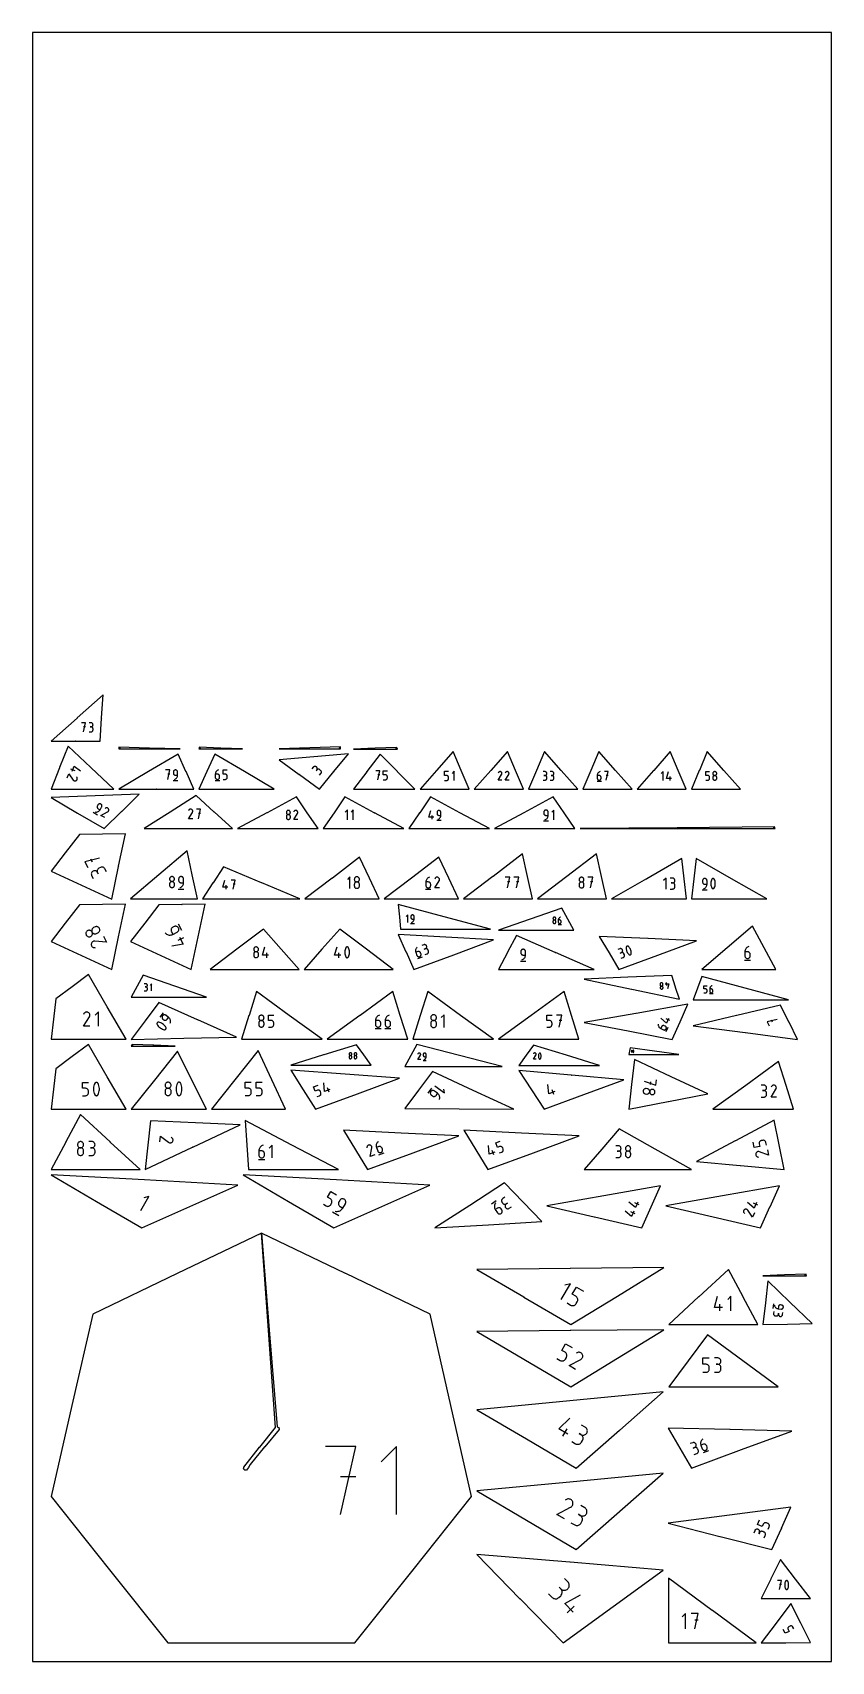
# Model space of a CAD drawing. Extents: x 0 to 500, y 0 to 1020.
import ezdxf

# ---------------------------------------------------------------- set-up
doc = ezdxf.new("R2010")
doc.units = 0

msp = doc.modelspace()

# ---------------------------------------------------------------- linework, layer by layer
at = {"layer": 'annotation', "color": 1}
for p, q in [((27.85468, 590.794825), (27.854641, 590.794232)), ((27.854641, 590.794232), (27.854709, 590.793624)), ((27.85482, 590.795392), (27.85468, 590.794825)), ((27.854709, 590.793624), (27.854942, 590.792691)), ((27.855052, 590.795922), (27.85482, 590.795392)), ((27.85537, 590.796404), (27.855052, 590.795922)), ((27.855765, 590.796826), (27.85537, 590.796404)), ((27.856231, 590.797178), (27.855765, 590.796826)), ((27.85676, 590.797449), (27.856231, 590.797178)), ((27.857345, 590.797628), (27.85676, 590.797449)), ((27.857952, 590.797694), (27.857345, 590.797628)), ((27.857345, 590.797628), (27.857345, 590.797628)), ((27.858544, 590.797653), (27.857952, 590.797694)), ((27.859111, 590.797512), (27.858544, 590.797653)), ((27.859641, 590.797279), (27.859111, 590.797512)), ((27.860122, 590.796961), (27.859641, 590.797279)), ((27.860544, 590.796565), (27.860122, 590.796961)), ((27.860895, 590.796098), (27.860544, 590.796565)), ((27.861164, 590.795568), (27.860895, 590.796098)), ((27.861339, 590.794982), (27.861164, 590.795568)), ((27.861342, 590.794969), (27.861339, 590.794982)), ((27.861339, 590.794982), (27.861339, 590.794982)), ((27.861345, 590.794956), (27.861342, 590.794969)), ((27.861347, 590.794943), (27.861345, 590.794956)), ((27.861349, 590.794931), (27.861347, 590.794943)), ((27.861351, 590.79492), (27.861349, 590.794931)), ((27.861353, 590.794908), (27.861351, 590.79492)), ((27.861354, 590.794896), (27.861353, 590.794908)), ((27.861355, 590.794884), (27.861354, 590.794896)), ((27.861355, 590.794872), (27.861355, 590.794884)), ((27.863359, 590.78319), (27.861355, 590.794872)), ((27.861355, 590.794872), (27.861355, 590.794872)), ((27.868422, 590.787682), (27.863359, 590.78319)), ((33.190642, 587.781262), (30.678488, 587.781262)), ((31.934742, 582.132016), (33.190642, 587.781262)), ((33.190642, 585.265566), (31.934742, 585.265566)), ((36.563768, 587.774708), (35.309286, 587.774708)), ((35.309286, 582.132194), (36.563768, 582.132194)), ((36.563768, 585.265743), (35.935641, 585.265743)), ((35.935641, 585.265743), (36.563768, 585.265743)), ((36.78939, 587.754456), (36.563768, 587.774708)), ((36.563768, 585.265743), (36.78939, 585.285999)), ((36.78939, 585.245491), (36.563768, 585.265743)), ((36.563768, 585.265743), (36.563768, 585.265743)), ((36.563768, 582.132194), (36.78939, 582.152433)), ((36.563768, 582.132194), (36.563768, 582.132194)), ((37.001692, 587.696095), (36.78939, 587.754456)), ((36.78939, 585.285999), (37.001692, 585.344394)), ((37.001692, 585.18713), (36.78939, 585.245491)), ((36.78939, 582.152433), (37.001692, 582.210766)), ((37.197144, 587.603213), (37.001692, 587.696095)), ((37.001692, 585.344394), (37.197144, 585.437369)), ((37.197144, 585.094248), (37.001692, 585.18713)), ((37.001692, 582.210766), (37.197144, 582.303609)), ((37.372214, 587.4794), (37.197144, 587.603213)), ((37.197144, 585.437369), (37.372214, 585.561361)), ((37.372214, 584.970435), (37.197144, 585.094248)), ((37.197144, 582.303609), (37.372214, 582.427385)), ((37.523371, 587.328245), (37.372214, 587.4794)), ((37.372214, 585.561361), (37.523371, 585.712813)), ((37.523371, 584.81928), (37.372214, 584.970435)), ((37.372214, 582.427385), (37.523371, 582.57851)), ((37.647084, 587.153338), (37.523371, 587.328245)), ((37.523371, 585.712813), (37.647084, 585.888162)), ((37.647084, 584.644373), (37.523371, 584.81928)), ((37.523371, 582.57851), (37.647084, 582.753406)), ((37.739823, 586.958268), (37.647084, 587.153338)), ((37.647084, 585.888162), (37.739823, 586.083849)), ((37.739823, 584.449303), (37.647084, 584.644373)), ((37.647084, 582.753406), (37.739823, 582.94849)), ((37.798055, 586.746625), (37.739823, 586.958268)), ((37.739823, 586.083849), (37.798055, 586.296314)), ((37.798055, 584.23766), (37.739823, 584.449303)), ((37.739823, 582.94849), (37.798055, 583.160184)), ((37.818251, 586.521997), (37.798055, 586.746625)), ((37.798055, 586.296314), (37.818251, 586.521997)), ((37.818251, 584.013032), (37.798055, 584.23766)), ((37.798055, 583.160184), (37.818251, 583.384905)), ((37.818251, 586.521997), (37.818251, 586.521997)), ((37.818251, 583.384905), (37.818251, 584.013032)), ((37.818251, 584.013032), (37.818251, 584.013032)), ((43.226742, 590.783945), (43.239939, 590.783122)), ((43.22737, 590.794025), (43.233231, 590.793659)), ((43.230167, 590.791645), (43.230624, 590.798973)), ((43.230624, 590.798973), (43.240705, 590.795406)), ((43.239939, 590.783122), (43.237187, 590.786239)), ((26.956251, 576.35676), (26.964713, 576.35676)), ((26.958787, 576.360148), (26.958787, 576.35338)), ((26.964713, 576.35676), (26.961333, 576.344908)), ((53.976086, 571.972966), (53.975947, 571.966464)), ((53.990639, 571.969403), (53.976086, 571.972966)), ((53.990895, 571.981389), (53.976272, 571.981701)), ((53.976272, 571.981701), (53.979455, 571.978381)), ((53.982597, 571.972827), (53.982528, 571.969576)), ((54.489278, 572.154586), (54.320845, 572.154586)), ((54.405073, 571.775819), (54.489278, 572.154586)), ((54.489278, 571.985915), (54.405073, 571.985915)), ((54.620793, 571.728473), (54.810177, 571.728473)), ((54.63319, 572.011517), (54.631328, 571.985915)), ((54.631328, 571.985915), (54.631328, 571.860024)), ((54.715438, 571.985915), (54.631328, 571.985915)), ((54.631328, 571.860024), (54.631328, 571.860024)), ((54.631328, 571.860024), (54.632686, 571.844893)), ((54.632686, 571.844893), (54.6366, 571.83065)), ((54.638626, 572.036115), (54.63319, 572.011517)), ((54.6366, 571.83065), (54.642831, 571.817533)), ((54.647409, 572.059405), (54.638626, 572.036115)), ((54.642831, 571.817533), (54.651138, 571.80578)), ((54.659311, 572.081081), (54.647409, 572.059405)), ((54.651138, 571.80578), (54.661282, 571.795629)), ((54.674106, 572.100839), (54.659311, 572.081081)), ((54.661282, 571.795629), (54.673024, 571.78732)), ((54.673024, 571.78732), (54.686124, 571.781089)), ((54.691566, 572.118373), (54.674106, 572.100839)), ((54.686124, 571.781089), (54.700342, 571.777176)), ((54.711465, 572.133379), (54.691566, 572.118373)), ((54.700342, 571.777176), (54.715438, 571.775819)), ((54.733575, 572.145552), (54.711465, 572.133379)), ((54.730565, 571.984565), (54.715438, 571.985915)), ((54.715438, 571.775819), (54.730565, 571.777176)), ((54.715438, 571.775819), (54.715438, 571.775819)), ((54.744799, 571.980672), (54.730565, 571.984565)), ((54.730565, 571.777176), (54.744799, 571.781089)), ((54.757671, 572.154586), (54.733575, 572.145552)), ((54.757904, 571.97447), (54.744799, 571.980672)), ((54.744799, 571.781089), (54.757904, 571.78732)), ((54.757671, 572.154586), (54.757671, 572.154586)), ((54.769642, 571.966194), (54.757904, 571.97447)), ((54.757904, 571.78732), (54.769642, 571.795629)), ((54.779777, 571.956079), (54.769642, 571.966194)), ((54.769642, 571.795629), (54.779777, 571.80578)), ((54.788071, 571.944359), (54.779777, 571.956079)), ((54.779777, 571.80578), (54.788071, 571.817533)), ((54.794289, 571.931271), (54.788071, 571.944359)), ((54.788071, 571.817533), (54.794289, 571.83065)), ((54.798194, 571.917047), (54.794289, 571.931271)), ((54.794289, 571.83065), (54.798194, 571.844893)), ((54.799548, 571.901924), (54.798194, 571.917047)), ((54.798194, 571.844893), (54.799548, 571.860024)), ((54.799548, 571.860024), (54.799548, 571.901924)), ((54.799548, 571.901924), (54.799548, 571.901924)), ((73.21294, 571.395858), (73.206909, 571.395858)), ((73.207291, 571.39215), (73.207248, 571.391668)), ((73.207248, 571.391668), (73.207248, 571.390334)), ((73.207248, 571.390334), (73.207248, 571.390334)), ((73.207248, 571.390334), (73.207291, 571.389852)), ((73.207415, 571.392604), (73.207291, 571.39215)), ((73.207291, 571.389852), (73.207415, 571.389399)), ((73.207613, 571.393022), (73.207415, 571.392604)), ((73.207415, 571.389399), (73.207613, 571.388983)), ((73.207877, 571.393396), (73.207613, 571.393022)), ((73.207613, 571.388983), (73.207877, 571.388609)), ((73.2082, 571.393719), (73.207877, 571.393396)), ((73.207877, 571.388609), (73.2082, 571.388287)), ((73.208574, 571.393984), (73.2082, 571.393719)), ((73.2082, 571.388287), (73.208574, 571.388024)), ((73.208991, 571.394182), (73.208574, 571.393984)), ((73.208574, 571.388024), (73.208991, 571.387826)), ((73.208581, 571.382287), (73.209349, 571.382575)), ((73.208581, 571.382287), (73.208581, 571.382287)), ((73.209445, 571.394307), (73.208991, 571.394182)), ((73.208991, 571.387826), (73.209445, 571.387702)), ((73.209349, 571.382575), (73.210053, 571.382963)), ((73.209926, 571.39435), (73.209445, 571.394307)), ((73.209445, 571.387702), (73.209926, 571.387659)), ((73.210407, 571.394307), (73.209926, 571.39435)), ((73.209926, 571.39435), (73.209926, 571.39435)), ((73.209926, 571.387659), (73.212605, 571.387659)), ((73.210053, 571.382963), (73.210687, 571.383441)), ((73.21086, 571.394182), (73.210407, 571.394307)), ((73.210687, 571.383441), (73.211243, 571.383999)), ((73.211277, 571.393984), (73.21086, 571.394182)), ((73.211243, 571.383999), (73.211714, 571.384628)), ((73.211651, 571.393719), (73.211277, 571.393984)), ((73.211974, 571.393396), (73.211651, 571.393719)), ((73.211714, 571.384628), (73.212093, 571.385319)), ((73.212239, 571.393022), (73.211974, 571.393396)), ((73.212093, 571.385319), (73.212373, 571.38606)), ((73.212437, 571.392604), (73.212239, 571.393022)), ((73.212373, 571.38606), (73.212546, 571.386844)), ((73.212562, 571.39215), (73.212437, 571.392604)), ((73.212546, 571.386844), (73.212605, 571.387659)), ((73.212605, 571.391668), (73.212562, 571.39215)), ((73.212605, 571.387659), (73.212605, 571.391668)), ((73.212605, 571.391668), (73.212605, 571.391668)), ((73.217165, 571.385414), (73.217128, 571.384953)), ((73.217128, 571.384953), (73.217169, 571.384497)), ((73.217129, 571.39435), (73.222487, 571.39435)), ((73.217284, 571.385869), (73.217165, 571.385414)), ((73.217169, 571.384497), (73.217287, 571.384055)), ((73.217489, 571.386307), (73.217284, 571.385869)), ((73.217287, 571.384055), (73.217479, 571.383639)), ((73.217479, 571.383639), (73.21774, 571.383258)), ((73.217494, 571.386317), (73.217489, 571.386307)), ((73.217489, 571.386307), (73.217489, 571.386307)), ((73.217499, 571.386326), (73.217494, 571.386317)), ((73.217504, 571.386335), (73.217499, 571.386326)), ((73.217509, 571.386343), (73.217504, 571.386335)), ((73.217514, 571.386351), (73.217509, 571.386343)), ((73.217519, 571.386359), (73.217514, 571.386351)), ((73.217525, 571.386366), (73.217519, 571.386359)), ((73.21753, 571.386374), (73.217525, 571.386366)), ((73.217536, 571.386381), (73.21753, 571.386374)), ((73.222487, 571.39435), (73.217536, 571.386381)), ((73.217536, 571.386381), (73.217536, 571.386381)), ((73.21774, 571.383258), (73.218069, 571.382923)), ((73.218069, 571.382923), (73.218463, 571.382643)), ((73.218463, 571.382643), (73.218463, 571.382643)), ((73.218463, 571.382643), (73.218903, 571.382442)), ((73.218903, 571.382442), (73.219359, 571.382324)), ((73.219359, 571.382324), (73.21982, 571.382288)), ((73.21982, 571.382288), (73.220276, 571.38233)), ((73.224854, 571.979549), (73.219928, 571.9797)), ((73.220276, 571.38233), (73.220717, 571.382448)), ((73.220717, 571.382448), (73.221133, 571.38264)), ((73.221133, 571.38264), (73.221513, 571.382903)), ((73.221513, 571.382903), (73.221848, 571.383233)), ((73.221848, 571.383233), (73.222127, 571.383629)), ((73.222054, 571.968545), (73.224854, 571.979549)), ((73.222127, 571.383629), (73.222479, 571.384304)), ((73.224704, 571.974616), (73.222241, 571.974691)), ((73.228747, 571.970807), (73.231466, 571.979348)), ((73.234899, 571.97062), (73.228747, 571.970807)), ((73.23298, 571.968213), (73.233129, 571.973133)), ((104.242882, 571.962235), (104.241856, 571.956964)), ((104.254224, 571.957293), (104.242882, 571.962235)), ((104.24425, 571.969172), (104.244242, 571.968885)), ((104.244242, 571.968885), (104.244281, 571.968601)), ((104.244308, 571.969456), (104.24425, 571.969172)), ((104.244281, 571.968601), (104.244369, 571.968328)), ((104.244417, 571.96973), (104.244308, 571.969456)), ((104.244369, 571.968328), (104.244502, 571.968071)), ((104.244576, 571.969987), (104.244417, 571.96973)), ((104.244502, 571.968071), (104.244682, 571.967838)), ((104.244653, 571.970083), (104.244576, 571.969987)), ((104.244576, 571.969987), (104.244576, 571.969987)), ((104.244737, 571.970172), (104.244653, 571.970083)), ((104.244682, 571.967838), (104.244907, 571.967636)), ((104.244827, 571.970255), (104.244737, 571.970172)), ((104.244925, 571.970332), (104.244827, 571.970255)), ((104.244907, 571.967636), (104.244907, 571.967636)), ((104.244907, 571.967636), (104.245887, 571.966973)), ((104.245027, 571.970401), (104.244925, 571.970332)), ((104.245135, 571.970463), (104.245027, 571.970401)), ((104.245248, 571.970517), (104.245135, 571.970463)), ((104.245364, 571.970563), (104.245248, 571.970517)), ((104.245483, 571.9706), (104.245364, 571.970563)), ((104.246643, 571.970848), (104.245483, 571.9706)), ((104.245483, 571.9706), (104.245483, 571.9706)), ((104.245887, 571.966973), (104.24692, 571.966418)), ((104.247811, 571.970976), (104.246643, 571.970848)), ((104.24692, 571.966418), (104.247998, 571.965973)), ((104.248161, 571.961208), (104.247648, 571.958572)), ((104.248978, 571.970986), (104.247811, 571.970976)), ((104.247998, 571.965973), (104.249111, 571.965638)), ((104.250136, 571.970879), (104.248978, 571.970986)), ((104.249111, 571.965638), (104.250251, 571.965416)), ((104.251276, 571.970657), (104.250136, 571.970879)), ((104.250251, 571.965416), (104.251409, 571.965309)), ((104.252389, 571.970322), (104.251276, 571.970657)), ((104.251409, 571.965309), (104.252577, 571.965318)), ((104.253467, 571.969876), (104.252389, 571.970322)), ((104.252577, 571.965318), (104.253745, 571.965444)), ((104.2545, 571.969319), (104.253467, 571.969876)), ((104.253745, 571.965444), (104.254904, 571.96569)), ((104.25548, 571.968654), (104.2545, 571.969319)), ((104.254904, 571.96569), (104.255023, 571.965727)), ((104.254904, 571.96569), (104.254904, 571.96569)), ((104.255023, 571.965727), (104.255139, 571.965772)), ((104.255139, 571.965772), (104.25525, 571.965826)), ((104.25525, 571.965826), (104.255358, 571.965888)), ((104.255358, 571.965888), (104.25546, 571.965957)), ((104.25546, 571.965957), (104.255558, 571.966034)), ((104.255704, 571.968452), (104.25548, 571.968654)), ((104.25548, 571.968654), (104.25548, 571.968654)), ((104.255558, 571.966034), (104.25565, 571.966119)), ((104.25565, 571.966119), (104.255736, 571.96621)), ((104.255883, 571.968219), (104.255704, 571.968452)), ((104.255736, 571.96621), (104.255816, 571.966309)), ((104.255816, 571.966309), (104.255973, 571.966564)), ((104.255816, 571.966309), (104.255816, 571.966309)), ((104.256016, 571.967963), (104.255883, 571.968219)), ((104.255973, 571.966564), (104.256079, 571.966837)), ((104.256103, 571.96769), (104.256016, 571.967963)), ((104.256079, 571.966837), (104.256136, 571.96712)), ((104.256143, 571.967406), (104.256103, 571.96769)), ((104.256136, 571.96712), (104.256143, 571.967406)), ((104.703717, 572.152584), (104.615071, 572.063912)), ((104.703717, 571.753839), (104.703717, 572.152584)), ((104.853264, 571.753835), (105.016903, 572.017273)), ((105.030357, 571.753835), (104.853264, 571.753835)), ((104.865142, 572.108245), (104.853515, 572.085939)), ((104.87437, 572.12133), (104.865142, 572.108245)), ((104.885441, 572.132252), (104.87437, 572.12133)), ((104.898019, 572.140926), (104.885441, 572.132252)), ((104.911766, 572.147262), (104.898019, 572.140926)), ((104.926348, 572.151174), (104.911766, 572.147262)), ((104.941425, 572.152574), (104.926348, 572.151174)), ((104.956663, 572.151374), (104.941425, 572.152574)), ((104.971724, 572.147488), (104.956663, 572.151374)), ((104.986271, 572.140828), (104.971724, 572.147488)), ((104.999282, 572.131588), (104.986271, 572.140828)), ((104.986271, 572.140828), (104.986271, 572.140828)), ((105.010161, 572.120502), (104.999282, 572.131588)), ((105.01881, 572.107907), (105.010161, 572.120502)), ((105.016903, 572.017273), (105.017099, 572.017515)), ((105.016903, 572.017273), (105.016903, 572.017273)), ((105.017099, 572.017515), (105.017287, 572.017759)), ((105.017287, 572.017759), (105.017468, 572.018007)), ((105.017468, 572.018007), (105.017643, 572.018262)), ((105.017643, 572.018262), (105.017814, 572.018525)), ((105.017814, 572.018525), (105.017982, 572.018798)), ((105.017982, 572.018798), (105.018148, 572.019083)), ((105.018148, 572.019083), (105.018313, 572.019382)), ((105.018313, 572.019382), (105.018479, 572.019699)), ((105.018479, 572.019699), (105.025235, 572.034206)), ((105.018479, 572.019699), (105.018479, 572.019699)), ((105.025134, 572.094144), (105.01881, 572.107907)), ((105.029035, 572.079552), (105.025134, 572.094144)), ((105.025235, 572.034206), (105.029183, 572.049243)), ((105.030417, 572.064472), (105.029035, 572.079552)), ((105.029183, 572.049243), (105.030417, 572.064472)), ((117.755558, 571.395854), (117.749526, 571.395854)), ((117.749924, 571.389801), (117.749865, 571.388988)), ((117.749865, 571.388988), (117.749865, 571.384965)), ((117.752544, 571.388988), (117.749865, 571.388988)), ((117.749865, 571.384965), (117.749865, 571.384965)), ((117.749865, 571.384965), (117.749908, 571.384483)), ((117.749908, 571.384483), (117.750032, 571.384029)), ((117.750097, 571.390583), (117.749924, 571.389801)), ((117.750032, 571.384029), (117.75023, 571.383611)), ((117.750377, 571.391324), (117.750097, 571.390583)), ((117.75023, 571.383611), (117.750495, 571.383237)), ((117.750756, 571.392013), (117.750377, 571.391324)), ((117.750495, 571.383237), (117.750817, 571.382913)), ((117.751227, 571.392641), (117.750756, 571.392013)), ((117.750817, 571.382913), (117.751191, 571.382648)), ((117.751191, 571.382648), (117.751609, 571.38245)), ((117.751782, 571.393198), (117.751227, 571.392641)), ((117.751609, 571.38245), (117.752062, 571.382325)), ((117.752415, 571.393675), (117.751782, 571.393198)), ((117.752062, 571.382325), (117.752544, 571.382282)), ((117.753118, 571.394061), (117.752415, 571.393675)), ((117.753025, 571.388945), (117.752544, 571.388988)), ((117.752544, 571.382282), (117.753025, 571.382325)), ((117.752544, 571.382282), (117.752544, 571.382282)), ((117.753478, 571.38882), (117.753025, 571.388945)), ((117.753025, 571.382325), (117.753478, 571.38245)), ((117.753884, 571.394346), (117.753118, 571.394061)), ((117.753895, 571.388622), (117.753478, 571.38882)), ((117.753478, 571.38245), (117.753895, 571.382648)), ((117.753884, 571.394346), (117.753884, 571.394346)), ((117.754269, 571.388357), (117.753895, 571.388622)), ((117.753895, 571.382648), (117.754269, 571.382913)), ((117.754592, 571.388034), (117.754269, 571.388357)), ((117.754269, 571.382913), (117.754592, 571.383237)), ((117.754856, 571.387659), (117.754592, 571.388034)), ((117.754592, 571.383237), (117.754856, 571.383611)), ((117.755055, 571.387242), (117.754856, 571.387659)), ((117.754856, 571.383611), (117.755055, 571.384029)), ((117.75518, 571.386788), (117.755055, 571.387242)), ((117.755055, 571.384029), (117.75518, 571.384483)), ((117.755223, 571.386306), (117.75518, 571.386788)), ((117.75518, 571.384483), (117.755223, 571.384965)), ((117.755223, 571.384965), (117.755223, 571.386306)), ((117.755223, 571.386306), (117.755223, 571.386306)), ((117.76544, 571.395854), (117.759408, 571.395854)), ((117.759789, 571.392146), (117.759746, 571.391664)), ((117.759746, 571.391664), (117.759746, 571.390329)), ((117.759746, 571.390329), (117.759746, 571.390329)), ((117.759746, 571.390329), (117.759789, 571.389848)), ((117.759914, 571.3926), (117.759789, 571.392146)), ((117.759789, 571.389848), (117.759914, 571.389395)), ((117.760112, 571.393017), (117.759914, 571.3926)), ((117.759914, 571.389395), (117.760112, 571.388978)), ((117.760376, 571.393392), (117.760112, 571.393017)), ((117.760112, 571.388978), (117.760376, 571.388605)), ((117.760699, 571.393715), (117.760376, 571.393392)), ((117.760376, 571.388605), (117.760699, 571.388282)), ((117.761073, 571.39398), (117.760699, 571.393715)), ((117.760699, 571.388282), (117.761073, 571.388019)), ((117.76149, 571.394178), (117.761073, 571.39398)), ((117.761073, 571.388019), (117.76149, 571.387821)), ((117.76108, 571.382282), (117.761847, 571.38257)), ((117.76108, 571.382282), (117.76108, 571.382282)), ((117.761943, 571.394303), (117.76149, 571.394178)), ((117.76149, 571.387821), (117.761943, 571.387697)), ((117.761847, 571.38257), (117.762552, 571.382957)), ((117.762425, 571.394346), (117.761943, 571.394303)), ((117.761943, 571.387697), (117.762425, 571.387654)), ((117.762906, 571.394303), (117.762425, 571.394346)), ((117.762425, 571.394346), (117.762425, 571.394346)), ((117.762425, 571.387654), (117.765104, 571.387654)), ((117.762552, 571.382957), (117.763185, 571.383435)), ((117.763359, 571.394178), (117.762906, 571.394303)), ((117.763185, 571.383435), (117.763742, 571.383994)), ((117.763776, 571.39398), (117.763359, 571.394178)), ((117.763742, 571.383994), (117.764213, 571.384623)), ((117.76415, 571.393715), (117.763776, 571.39398)), ((117.764473, 571.393392), (117.76415, 571.393715)), ((117.764213, 571.384623), (117.764592, 571.385313)), ((117.764738, 571.393017), (117.764473, 571.393392)), ((117.764592, 571.385313), (117.764872, 571.386055)), ((117.764936, 571.3926), (117.764738, 571.393017)), ((117.764872, 571.386055), (117.765045, 571.386839)), ((117.765061, 571.392146), (117.764936, 571.3926)), ((117.765045, 571.386839), (117.765104, 571.387654)), ((117.765104, 571.391664), (117.765061, 571.392146)), ((117.765104, 571.387654), (117.765104, 571.391664)), ((117.765104, 571.391664), (117.765104, 571.391664)), ((117.861111, 571.956097), (117.867138, 571.95584)), ((117.861795, 571.964275), (117.861625, 571.960269)), ((117.861625, 571.960269), (117.861625, 571.960269)), ((117.861625, 571.960269), (117.861647, 571.959785)), ((117.861647, 571.959785), (117.861753, 571.959327)), ((117.861753, 571.959327), (117.861933, 571.958901)), ((117.861889, 571.965087), (117.861795, 571.964275)), ((117.864472, 571.964161), (117.861795, 571.964275)), ((117.862095, 571.965862), (117.861889, 571.965087)), ((117.861933, 571.958901), (117.862182, 571.958516)), ((117.862407, 571.966592), (117.862095, 571.965862)), ((117.862182, 571.958516), (117.862491, 571.958179)), ((117.862815, 571.967265), (117.862407, 571.966592)), ((117.862491, 571.958179), (117.862853, 571.957899)), ((117.863312, 571.967874), (117.862815, 571.967265)), ((117.862853, 571.957899), (117.863262, 571.957682)), ((117.863262, 571.957682), (117.863709, 571.957539)), ((117.863892, 571.968408), (117.863312, 571.967874)), ((117.863709, 571.957539), (117.864187, 571.957475)), ((117.864545, 571.968859), (117.863892, 571.968408)), ((117.864187, 571.957475), (117.86467, 571.957498)), ((117.864187, 571.957475), (117.864187, 571.957475)), ((117.864951, 571.964097), (117.864472, 571.964161)), ((117.865265, 571.969216), (117.864545, 571.968859)), ((117.86467, 571.957498), (117.865129, 571.957603)), ((117.865399, 571.963954), (117.864951, 571.964097)), ((117.865129, 571.957603), (117.865554, 571.957784)), ((117.866044, 571.969471), (117.865265, 571.969216)), ((117.865808, 571.963739), (117.865399, 571.963954)), ((117.865554, 571.957784), (117.865939, 571.958032)), ((117.86617, 571.96346), (117.865808, 571.963739)), ((117.865939, 571.958032), (117.866275, 571.958341)), ((117.866044, 571.969471), (117.866044, 571.969471)), ((117.866479, 571.963124), (117.86617, 571.96346)), ((117.866275, 571.958341), (117.866555, 571.958704)), ((117.866727, 571.96274), (117.866479, 571.963124)), ((117.866555, 571.958704), (117.866771, 571.959113)), ((117.866907, 571.962315), (117.866727, 571.96274)), ((117.866771, 571.959113), (117.866914, 571.959561)), ((117.867012, 571.961857), (117.866907, 571.962315)), ((117.866914, 571.959561), (117.866978, 571.960041)), ((117.866978, 571.960041), (117.867035, 571.961374)), ((117.867035, 571.961374), (117.867012, 571.961857)), ((117.867035, 571.961374), (117.867035, 571.961374)), ((117.871554, 571.961175), (117.871497, 571.959841)), ((117.871497, 571.959841), (117.871497, 571.959841)), ((117.871497, 571.959841), (117.87152, 571.959358)), ((117.87152, 571.959358), (117.871626, 571.9589)), ((117.871618, 571.961654), (117.871554, 571.961175)), ((117.871762, 571.962102), (117.871618, 571.961654)), ((117.871626, 571.9589), (117.871806, 571.958475)), ((117.871978, 571.962511), (117.871762, 571.962102)), ((117.871846, 571.967012), (117.871782, 571.966534)), ((117.871782, 571.966534), (117.871782, 571.966534)), ((117.871782, 571.966534), (117.871805, 571.966051)), ((117.871805, 571.966051), (117.87191, 571.965592)), ((117.871806, 571.958475), (117.872055, 571.958091)), ((117.87199, 571.967458), (117.871846, 571.967012)), ((117.87191, 571.965592), (117.872091, 571.965167)), ((117.872258, 571.962874), (117.871978, 571.962511)), ((117.872206, 571.967866), (117.87199, 571.967458)), ((117.872055, 571.958091), (117.872364, 571.957755)), ((117.872091, 571.965167), (117.872339, 571.964781)), ((117.872486, 571.968228), (117.872206, 571.967866)), ((117.872594, 571.963183), (117.872258, 571.962874)), ((117.872339, 571.964781), (117.872648, 571.964444)), ((117.872364, 571.957755), (117.872726, 571.957476)), ((117.872822, 571.968537), (117.872486, 571.968228)), ((117.872979, 571.963432), (117.872594, 571.963183)), ((117.872648, 571.964444), (117.873011, 571.964164)), ((117.872726, 571.957476), (117.873135, 571.957261)), ((117.873207, 571.968785), (117.872822, 571.968537)), ((117.873405, 571.963612), (117.872979, 571.963432)), ((117.873011, 571.964164), (117.873419, 571.963948)), ((117.873135, 571.957261), (117.873582, 571.957118)), ((117.873632, 571.968965), (117.873207, 571.968785)), ((117.873862, 571.963717), (117.873405, 571.963612)), ((117.873419, 571.963948), (117.873866, 571.963804)), ((117.873582, 571.957118), (117.87406, 571.957054)), ((117.87409, 571.969071), (117.873632, 571.968965)), ((117.874345, 571.96374), (117.873862, 571.963717)), ((117.873866, 571.963804), (117.874345, 571.96374)), ((117.87406, 571.957054), (117.874543, 571.957077)), ((117.87406, 571.957054), (117.87406, 571.957054)), ((117.874573, 571.969093), (117.87409, 571.969071)), ((117.874345, 571.96374), (117.874827, 571.963763)), ((117.874824, 571.963677), (117.874345, 571.96374)), ((117.874345, 571.96374), (117.874345, 571.96374)), ((117.874345, 571.96374), (117.874345, 571.96374)), ((117.874543, 571.957077), (117.875, 571.957182)), ((117.875051, 571.96903), (117.874573, 571.969093)), ((117.874573, 571.969093), (117.874573, 571.969093)), ((117.875271, 571.963533), (117.874824, 571.963677)), ((117.874827, 571.963763), (117.875285, 571.963868)), ((117.875, 571.957182), (117.875425, 571.957361)), ((117.875499, 571.968886), (117.875051, 571.96903)), ((117.875679, 571.963317), (117.875271, 571.963533)), ((117.875285, 571.963868), (117.87571, 571.964049)), ((117.875425, 571.957361), (117.87581, 571.957609)), ((117.875907, 571.96867), (117.875499, 571.968886)), ((117.876042, 571.963036), (117.875679, 571.963317)), ((117.87571, 571.964049), (117.876095, 571.964298)), ((117.87581, 571.957609), (117.876147, 571.957917)), ((117.87627, 571.96839), (117.875907, 571.96867)), ((117.876351, 571.9627), (117.876042, 571.963036)), ((117.876095, 571.964298), (117.876432, 571.964607)), ((117.876147, 571.957917), (117.876427, 571.958278)), ((117.876579, 571.968054), (117.87627, 571.96839)), ((117.876599, 571.962314), (117.876351, 571.9627)), ((117.876427, 571.958278), (117.876643, 571.958687)), ((117.876432, 571.964607), (117.876712, 571.96497)), ((117.876827, 571.967669), (117.876579, 571.968054)), ((117.876779, 571.961889), (117.876599, 571.962314)), ((117.876643, 571.958687), (117.876787, 571.959134)), ((117.876712, 571.96497), (117.876928, 571.965379)), ((117.876885, 571.96143), (117.876779, 571.961889)), ((117.876787, 571.959134), (117.876851, 571.959613)), ((117.877007, 571.967245), (117.876827, 571.967669)), ((117.876851, 571.959613), (117.876907, 571.960947)), ((117.876907, 571.960947), (117.876885, 571.96143)), ((117.876907, 571.960947), (117.876907, 571.960947)), ((117.876928, 571.965379), (117.877072, 571.965827)), ((117.877113, 571.966788), (117.877007, 571.967245)), ((117.877072, 571.965827), (117.877136, 571.966307)), ((117.877136, 571.966307), (117.877113, 571.966788)), ((117.877136, 571.966307), (117.877136, 571.966307)), ((173.5402, 572.088266), (173.546228, 572.08845)), ((173.540231, 572.099643), (173.540203, 572.09916)), ((173.540203, 572.09916), (173.540244, 572.097819)), ((173.540342, 572.1001), (173.540231, 572.099643)), ((173.540244, 572.097819), (173.540244, 572.097819)), ((173.540244, 572.097819), (173.540302, 572.097339)), ((173.540302, 572.097339), (173.54044, 572.096889)), ((173.540528, 572.100523), (173.540342, 572.1001)), ((173.54044, 572.096889), (173.540651, 572.096478)), ((173.540781, 572.100906), (173.540528, 572.100523)), ((173.540651, 572.096478), (173.540927, 572.096111)), ((173.541094, 572.101239), (173.540781, 572.100906)), ((173.540927, 572.096111), (173.54126, 572.095798)), ((173.54146, 572.101515), (173.541094, 572.101239)), ((173.54126, 572.095798), (173.541642, 572.095545)), ((173.541871, 572.101726), (173.54146, 572.101515)), ((173.541642, 572.095545), (173.542065, 572.095359)), ((173.541826, 572.089824), (173.542583, 572.090133)), ((173.541826, 572.089824), (173.541826, 572.089824)), ((173.542319, 572.101864), (173.541871, 572.101726)), ((173.542065, 572.095359), (173.542521, 572.095249)), ((173.542799, 572.101922), (173.542319, 572.101864)), ((173.542521, 572.095249), (173.543003, 572.09522)), ((173.542583, 572.090133), (173.543274, 572.09054)), ((173.543282, 572.101894), (173.542799, 572.101922)), ((173.542799, 572.101922), (173.542799, 572.101922)), ((173.543003, 572.09522), (173.54568, 572.095302)), ((173.543274, 572.09054), (173.543892, 572.091036)), ((173.543738, 572.101783), (173.543282, 572.101894)), ((173.544162, 572.101597), (173.543738, 572.101783)), ((173.543892, 572.091036), (173.54443, 572.091609)), ((173.544543, 572.101344), (173.544162, 572.101597)), ((173.54443, 572.091609), (173.544882, 572.092251)), ((173.544876, 572.10103), (173.544543, 572.101344)), ((173.545151, 572.100664), (173.544876, 572.10103)), ((173.544882, 572.092251), (173.54524, 572.092952)), ((173.545362, 572.100253), (173.545151, 572.100664)), ((173.54524, 572.092952), (173.545497, 572.0937)), ((173.5455, 572.099803), (173.545362, 572.100253)), ((173.545497, 572.0937), (173.545646, 572.094487)), ((173.545558, 572.099323), (173.5455, 572.099803)), ((173.54568, 572.095302), (173.545558, 572.099323)), ((173.545558, 572.099323), (173.545558, 572.099323)), ((173.545646, 572.094487), (173.54568, 572.095302)), ((173.550399, 572.100812), (173.550068, 572.100127)), ((173.550366, 572.090084), (173.555072, 572.098201)), ((173.555721, 572.090247), (173.550366, 572.090084)), ((173.550666, 572.101216), (173.550399, 572.100812)), ((173.550991, 572.101556), (173.550666, 572.101216)), ((173.551363, 572.10183), (173.550991, 572.101556)), ((173.551773, 572.102035), (173.551363, 572.10183)), ((173.55221, 572.102166), (173.551773, 572.102035)), ((173.552665, 572.102222), (173.55221, 572.102166)), ((173.553127, 572.1022), (173.552665, 572.102222)), ((173.552715, 571.517687), (173.552715, 571.503053)), ((173.552715, 571.503053), (173.555968, 571.506308)), ((173.553586, 572.102097), (173.553127, 572.1022)), ((173.554032, 572.101909), (173.553586, 572.102097)), ((173.554434, 572.101641), (173.554032, 572.101909)), ((173.554032, 572.101909), (173.554032, 572.101909)), ((173.554773, 572.101316), (173.554434, 572.101641)), ((173.555046, 572.100943), (173.554773, 572.101316)), ((173.55525, 572.100533), (173.555046, 572.100943)), ((173.555072, 572.098201), (173.555078, 572.098208)), ((173.555072, 572.098201), (173.555072, 572.098201)), ((173.555078, 572.098208), (173.555083, 572.098216)), ((173.555083, 572.098216), (173.555088, 572.098224)), ((173.555088, 572.098224), (173.555093, 572.098231)), ((173.555093, 572.098231), (173.555098, 572.098239)), ((173.555098, 572.098239), (173.555103, 572.098248)), ((173.555103, 572.098248), (173.555108, 572.098257)), ((173.555108, 572.098257), (173.555113, 572.098266)), ((173.555113, 572.098266), (173.555117, 572.098276)), ((173.555117, 572.098276), (173.555308, 572.09872)), ((173.555117, 572.098276), (173.555117, 572.098276)), ((173.555381, 572.100095), (173.55525, 572.100533)), ((173.555308, 572.09872), (173.555414, 572.099179)), ((173.555437, 572.09964), (173.555381, 572.100095)), ((173.555414, 572.099179), (173.555437, 572.09964)), ((173.568362, 571.519516), (173.561045, 571.519516)), ((173.561529, 571.512175), (173.561457, 571.511188)), ((173.561457, 571.511188), (173.561457, 571.506308)), ((173.564707, 571.511188), (173.561457, 571.511188)), ((173.561457, 571.506308), (173.561457, 571.506308)), ((173.561457, 571.506308), (173.561509, 571.505723)), ((173.561509, 571.505723), (173.56166, 571.505173)), ((173.561739, 571.513123), (173.561529, 571.512175)), ((173.56166, 571.505173), (173.5619, 571.504666)), ((173.562078, 571.514021), (173.561739, 571.513123)), ((173.5619, 571.504666), (173.562221, 571.504212)), ((173.562538, 571.514857), (173.562078, 571.514021)), ((173.562221, 571.504212), (173.562612, 571.503819)), ((173.563109, 571.515619), (173.562538, 571.514857)), ((173.562612, 571.503819), (173.563066, 571.503498)), ((173.563066, 571.503498), (173.563572, 571.503257)), ((173.563783, 571.516295), (173.563109, 571.515619)), ((173.563572, 571.503257), (173.564122, 571.503106)), ((173.564551, 571.516873), (173.563783, 571.516295)), ((173.564122, 571.503106), (173.564707, 571.503053)), ((173.565404, 571.517341), (173.564551, 571.516873)), ((173.56529, 571.511135), (173.564707, 571.511188)), ((173.564707, 571.503053), (173.56529, 571.503106)), ((173.564707, 571.503053), (173.564707, 571.503053)), ((173.565839, 571.510984), (173.56529, 571.511135)), ((173.56529, 571.503106), (173.565839, 571.503257)), ((173.566333, 571.517687), (173.565404, 571.517341)), ((173.566345, 571.510744), (173.565839, 571.510984)), ((173.565839, 571.503257), (173.566345, 571.503498)), ((173.566333, 571.517687), (173.566333, 571.517687)), ((173.566799, 571.510423), (173.566345, 571.510744)), ((173.566345, 571.503498), (173.566799, 571.503819)), ((173.567191, 571.51003), (173.566799, 571.510423)), ((173.566799, 571.503819), (173.567191, 571.504212)), ((173.567512, 571.509576), (173.567191, 571.51003)), ((173.567191, 571.504212), (173.567512, 571.504666)), ((173.567753, 571.50907), (173.567512, 571.509576)), ((173.567512, 571.504666), (173.567753, 571.505173)), ((173.567904, 571.508519), (173.567753, 571.50907)), ((173.567753, 571.505173), (173.567904, 571.505723)), ((173.567956, 571.507935), (173.567904, 571.508519)), ((173.567904, 571.505723), (173.567956, 571.506308)), ((173.567956, 571.506308), (173.567956, 571.507935)), ((173.567956, 571.507935), (173.567956, 571.507935)), ((191.964998, 571.850516), (192.154437, 571.850516)), ((191.977398, 572.133643), (191.975535, 572.108034)), ((191.975535, 572.108034), (191.975535, 571.982105)), ((192.05967, 572.108034), (191.975535, 572.108034)), ((191.975535, 571.982105), (191.975535, 571.982105)), ((191.975535, 571.982105), (191.976894, 571.96697)), ((191.976894, 571.96697), (191.980809, 571.952723)), ((191.982836, 572.158249), (191.977398, 572.133643)), ((191.980809, 571.952723), (191.987041, 571.939602)), ((191.991621, 572.181545), (191.982836, 572.158249)), ((191.987041, 571.939602), (191.995351, 571.927846)), ((192.003526, 572.203228), (191.991621, 572.181545)), ((191.995351, 571.927846), (192.005499, 571.917692)), ((192.018325, 572.222991), (192.003526, 572.203228)), ((192.005499, 571.917692), (192.017244, 571.90938)), ((192.017244, 571.90938), (192.030347, 571.903148)), ((192.035791, 572.240531), (192.018325, 572.222991)), ((192.030347, 571.903148), (192.044569, 571.899233)), ((192.055696, 572.255541), (192.035791, 572.240531)), ((192.044569, 571.899233), (192.05967, 571.897876)), ((192.077813, 572.267718), (192.055696, 572.255541)), ((192.074802, 572.106684), (192.05967, 572.108034)), ((192.05967, 571.897876), (192.074802, 571.899233)), ((192.05967, 571.897876), (192.05967, 571.897876)), ((192.08904, 572.102789), (192.074802, 572.106684)), ((192.074802, 571.899233), (192.08904, 571.903148)), ((192.101915, 572.276755), (192.077813, 572.267718)), ((192.102148, 572.096585), (192.08904, 572.102789)), ((192.08904, 571.903148), (192.102148, 571.90938)), ((192.101915, 572.276755), (192.101915, 572.276755)), ((192.11389, 572.088307), (192.102148, 572.096585)), ((192.102148, 571.90938), (192.11389, 571.917692)), ((192.124028, 572.078189), (192.11389, 572.088307)), ((192.11389, 571.917692), (192.124028, 571.927846)), ((192.132325, 572.066466), (192.124028, 572.078189)), ((192.124028, 571.927846), (192.132325, 571.939602)), ((192.138544, 572.053374), (192.132325, 572.066466)), ((192.132325, 571.939602), (192.138544, 571.952723)), ((192.14245, 572.039146), (192.138544, 572.053374)), ((192.138544, 571.952723), (192.14245, 571.96697)), ((192.143804, 572.024018), (192.14245, 572.039146)), ((192.14245, 571.96697), (192.143804, 571.982105)), ((192.143804, 571.982105), (192.143804, 572.024018)), ((192.143804, 572.024018), (192.143804, 572.024018)), ((192.287241, 572.207341), (192.285884, 572.192275)), ((192.285884, 572.192275), (192.285884, 572.192275)), ((192.285884, 572.192275), (192.287242, 572.17714)), ((192.287241, 572.038921), (192.285884, 572.023793)), ((192.285884, 572.023793), (192.285884, 571.98188)), ((192.285884, 571.98188), (192.285884, 571.98188)), ((192.285884, 571.98188), (192.287242, 571.966752)), ((192.291155, 572.221535), (192.287241, 572.207341)), ((192.291155, 572.053165), (192.287241, 572.038921)), ((192.287242, 572.17714), (192.291158, 572.16289)), ((192.287242, 571.966752), (192.291158, 571.952524)), ((192.297385, 572.234618), (192.291155, 572.221535)), ((192.297385, 572.066285), (192.291155, 572.053165)), ((192.291158, 572.16289), (192.29739, 572.149766)), ((192.291158, 571.952524), (192.29739, 571.939432)), ((192.305692, 572.246348), (192.297385, 572.234618)), ((192.305692, 572.078042), (192.297385, 572.066285)), ((192.29739, 572.149766), (192.3057, 572.138006)), ((192.29739, 571.939432), (192.3057, 571.927709)), ((192.315837, 572.256486), (192.305692, 572.246348)), ((192.315837, 572.088198), (192.305692, 572.078042)), ((192.3057, 572.138006), (192.315847, 572.127848)), ((192.3057, 571.927709), (192.315847, 571.917591)), ((192.327582, 572.26479), (192.315837, 572.256486)), ((192.327582, 572.096513), (192.315837, 572.088198)), ((192.315847, 572.127848), (192.327593, 572.119533)), ((192.315847, 571.917591), (192.327593, 571.909313)), ((192.340686, 572.271019), (192.327582, 572.26479)), ((192.340686, 572.102747), (192.327582, 572.096513)), ((192.327593, 572.119533), (192.340696, 572.113297)), ((192.327593, 571.909313), (192.340696, 571.903109)), ((192.354912, 572.274933), (192.340686, 572.271019)), ((192.354912, 572.106664), (192.340686, 572.102747)), ((192.340696, 572.113297), (192.354918, 572.109381)), ((192.340696, 571.903109), (192.354918, 571.899214)), ((192.370018, 572.276291), (192.354912, 572.274933)), ((192.370018, 572.108022), (192.354912, 572.106664)), ((192.354918, 572.109381), (192.370018, 572.108022)), ((192.354918, 571.899214), (192.370018, 571.897864)), ((192.385125, 572.274933), (192.370018, 572.276291)), ((192.370018, 572.276291), (192.370018, 572.276291)), ((192.370018, 572.108022), (192.385119, 572.109381)), ((192.385125, 572.106664), (192.370018, 572.108022)), ((192.370018, 572.108022), (192.370018, 572.108022)), ((192.370018, 572.108022), (192.370018, 572.108022)), ((192.370018, 571.897864), (192.385119, 571.899214)), ((192.370018, 571.897864), (192.370018, 571.897864)), ((192.385119, 572.109381), (192.399341, 572.113297)), ((192.385119, 571.899214), (192.399341, 571.903109)), ((192.39935, 572.271019), (192.385125, 572.274933)), ((192.39935, 572.10275), (192.385125, 572.106664)), ((192.399341, 572.113297), (192.412444, 572.119533)), ((192.399341, 571.903109), (192.412444, 571.909313)), ((192.412455, 572.26479), (192.39935, 572.271019)), ((192.412455, 572.096518), (192.39935, 572.10275)), ((192.412444, 572.119533), (192.42419, 572.127848)), ((192.412444, 571.909313), (192.42419, 571.917591)), ((192.424199, 572.256486), (192.412455, 572.26479)), ((192.424199, 572.088206), (192.412455, 572.096518)), ((192.42419, 572.127848), (192.434337, 572.138006)), ((192.42419, 571.917591), (192.434337, 571.927709)), ((192.434345, 572.246348), (192.424199, 572.256486)), ((192.434345, 572.078052), (192.424199, 572.088206)), ((192.434337, 572.138006), (192.442647, 572.149766)), ((192.434337, 571.927709), (192.442647, 571.939432)), ((192.442652, 572.234618), (192.434345, 572.246348)), ((192.442652, 572.066296), (192.434345, 572.078052)), ((192.442647, 572.149766), (192.448879, 572.16289)), ((192.442647, 571.939432), (192.448879, 571.952524)), ((192.448882, 572.221535), (192.442652, 572.234618)), ((192.448882, 572.053175), (192.442652, 572.066296)), ((192.448879, 572.16289), (192.452795, 572.17714)), ((192.448879, 571.952524), (192.452795, 571.966752)), ((192.452795, 572.207341), (192.448882, 572.221535)), ((192.452795, 572.038928), (192.448882, 572.053175)), ((192.454153, 572.192275), (192.452795, 572.207341)), ((192.452795, 572.17714), (192.454153, 572.192275)), ((192.454153, 572.023793), (192.452795, 572.038928)), ((192.452795, 571.966752), (192.454153, 571.98188)), ((192.454153, 572.192275), (192.454153, 572.192275)), ((192.454153, 571.98188), (192.454153, 572.023793)), ((192.454153, 572.023793), (192.454153, 572.023793)), ((192.785639, 572.100851), (192.797771, 572.098423)), ((192.785893, 572.09142), (192.785847, 572.091131)), ((192.785847, 572.091131), (192.785852, 572.090842)), ((192.785852, 572.090842), (192.785905, 572.09056)), ((192.785992, 572.091702), (192.785893, 572.09142)), ((192.785905, 572.09056), (192.786004, 572.090292)), ((192.78605, 572.091816), (192.785992, 572.091702)), ((192.785992, 572.091702), (192.785992, 572.091702)), ((192.786004, 572.090292), (192.786147, 572.090044)), ((192.786115, 572.091924), (192.78605, 572.091816)), ((192.786187, 572.092026), (192.786115, 572.091924)), ((192.786147, 572.090044), (192.786332, 572.089821)), ((192.786266, 572.092122), (192.786187, 572.092026)), ((192.786351, 572.092211), (192.786266, 572.092122)), ((192.786332, 572.089821), (192.786556, 572.089632)), ((192.786443, 572.092294), (192.786351, 572.092211)), ((192.786541, 572.09237), (192.786443, 572.092294)), ((192.786644, 572.092439), (192.786541, 572.09237)), ((192.786556, 572.089632), (192.786817, 572.089481)), ((192.786753, 572.0925), (192.786644, 572.092439)), ((192.787834, 572.092986), (192.786753, 572.0925)), ((192.786753, 572.0925), (192.786753, 572.0925)), ((192.786817, 572.089481), (192.786817, 572.089481)), ((192.786817, 572.089481), (192.787916, 572.089039)), ((192.788948, 572.093357), (192.787834, 572.092986)), ((192.787916, 572.089039), (192.789044, 572.088714)), ((192.790087, 572.093613), (192.788948, 572.093357)), ((192.789044, 572.088714), (192.790191, 572.088506)), ((192.791242, 572.093753), (192.790087, 572.093613)), ((192.790191, 572.088506), (192.79135, 572.088414)), ((192.792403, 572.093778), (192.791242, 572.093753)), ((192.79135, 572.088414), (192.792511, 572.088439)), ((192.792394, 572.098309), (192.792337, 572.100993)), ((192.793562, 572.093686), (192.792403, 572.093778)), ((192.792511, 572.088439), (192.793666, 572.088579)), ((192.794709, 572.093479), (192.793562, 572.093686)), ((192.793666, 572.088579), (192.794805, 572.088836)), ((192.795837, 572.093156), (192.794709, 572.093479)), ((192.794805, 572.088836), (192.795919, 572.089209)), ((192.796935, 572.092716), (192.795837, 572.093156)), ((192.795919, 572.089209), (192.797, 572.089697)), ((192.797198, 572.092566), (192.796935, 572.092716)), ((192.796935, 572.092716), (192.796935, 572.092716)), ((192.797, 572.089697), (192.797109, 572.089758)), ((192.797, 572.089697), (192.797, 572.089697)), ((192.797109, 572.089758), (192.797213, 572.089828)), ((192.797423, 572.092376), (192.797198, 572.092566)), ((192.797213, 572.089828), (192.797311, 572.089904)), ((192.797311, 572.089904), (192.797403, 572.089988)), ((192.797403, 572.089988), (192.797489, 572.090077)), ((192.797608, 572.092154), (192.797423, 572.092376)), ((192.797489, 572.090077), (192.797568, 572.090173)), ((192.797568, 572.090173), (192.797639, 572.090273)), ((192.797751, 572.091905), (192.797608, 572.092154)), ((192.797639, 572.090273), (192.797702, 572.090379)), ((192.797771, 572.098423), (192.797657, 572.103792)), ((192.797702, 572.090379), (192.797757, 572.090488)), ((192.79785, 572.091636), (192.797751, 572.091905)), ((192.797757, 572.090488), (192.797858, 572.090773)), ((192.797757, 572.090488), (192.797757, 572.090488)), ((192.797902, 572.091354), (192.79785, 572.091636)), ((192.797858, 572.090773), (192.797906, 572.091064)), ((192.797906, 572.091064), (192.797902, 572.091354)), ((214.353174, 571.82534), (214.349922, 571.82182)), ((214.353773, 571.810111), (214.353174, 571.82534)), ((214.36227, 571.825698), (214.359018, 571.822178)), ((214.362869, 571.810469), (214.36227, 571.825698)), ((214.594376, 571.283241), (214.594338, 571.28278)), ((214.594338, 571.28278), (214.59438, 571.282324)), ((214.59434, 571.292178), (214.599698, 571.292178)), ((214.594495, 571.283696), (214.594376, 571.283241)), ((214.59438, 571.282324), (214.594498, 571.281883)), ((214.5947, 571.284135), (214.594495, 571.283696)), ((214.594498, 571.281883), (214.59469, 571.281466)), ((214.59469, 571.281466), (214.594951, 571.281085)), ((214.594705, 571.284144), (214.5947, 571.284135)), ((214.5947, 571.284135), (214.5947, 571.284135)), ((214.59471, 571.284153), (214.594705, 571.284144)), ((214.594715, 571.284162), (214.59471, 571.284153)), ((214.59472, 571.28417), (214.594715, 571.284162)), ((214.594725, 571.284178), (214.59472, 571.28417)), ((214.59473, 571.284186), (214.594725, 571.284178)), ((214.594736, 571.284194), (214.59473, 571.284186)), ((214.594741, 571.284201), (214.594736, 571.284194)), ((214.594747, 571.284208), (214.594741, 571.284201)), ((214.599698, 571.292178), (214.594747, 571.284208)), ((214.594747, 571.284208), (214.594747, 571.284208)), ((214.594951, 571.281085), (214.59528, 571.28075)), ((214.59528, 571.28075), (214.595674, 571.280471)), ((214.595674, 571.280471), (214.595674, 571.280471)), ((214.595674, 571.280471), (214.596114, 571.280269)), ((214.596114, 571.280269), (214.59657, 571.280151)), ((214.59657, 571.280151), (214.597031, 571.280115)), ((214.597031, 571.280115), (214.597487, 571.280158)), ((214.597487, 571.280158), (214.597928, 571.280276)), ((214.597928, 571.280276), (214.598344, 571.280468)), ((214.598344, 571.280468), (214.598724, 571.28073)), ((214.598724, 571.28073), (214.599059, 571.28106)), ((214.599059, 571.28106), (214.599338, 571.281456)), ((214.599338, 571.281456), (214.59969, 571.282131)), ((214.609915, 571.293685), (214.603884, 571.293685)), ((214.604282, 571.287634), (214.604223, 571.28682)), ((214.604223, 571.28682), (214.604223, 571.282797)), ((214.606901, 571.28682), (214.604223, 571.28682)), ((214.604223, 571.282797), (214.604223, 571.282797)), ((214.604223, 571.282797), (214.604266, 571.282315)), ((214.604266, 571.282315), (214.60439, 571.281862)), ((214.604455, 571.288415), (214.604282, 571.287634)), ((214.60439, 571.281862), (214.604588, 571.281444)), ((214.604735, 571.289156), (214.604455, 571.288415)), ((214.604588, 571.281444), (214.604852, 571.281069)), ((214.605114, 571.289845), (214.604735, 571.289156)), ((214.604852, 571.281069), (214.605175, 571.280746)), ((214.605584, 571.290473), (214.605114, 571.289845)), ((214.605175, 571.280746), (214.605549, 571.280481)), ((214.605549, 571.280481), (214.605966, 571.280283)), ((214.60614, 571.29103), (214.605584, 571.290473)), ((214.605966, 571.280283), (214.60642, 571.280158)), ((214.606773, 571.291506), (214.60614, 571.29103)), ((214.60642, 571.280158), (214.606901, 571.280115)), ((214.607476, 571.291892), (214.606773, 571.291506)), ((214.607382, 571.286777), (214.606901, 571.28682)), ((214.606901, 571.280115), (214.607382, 571.280158)), ((214.606901, 571.280115), (214.606901, 571.280115)), ((214.607835, 571.286652), (214.607382, 571.286777)), ((214.607382, 571.280158), (214.607835, 571.280283)), ((214.608242, 571.292178), (214.607476, 571.291892)), ((214.608252, 571.286454), (214.607835, 571.286652)), ((214.607835, 571.280283), (214.608252, 571.280481)), ((214.608242, 571.292178), (214.608242, 571.292178)), ((214.608626, 571.286189), (214.608252, 571.286454)), ((214.608252, 571.280481), (214.608626, 571.280746)), ((214.608949, 571.285866), (214.608626, 571.286189)), ((214.608626, 571.280746), (214.608949, 571.281069)), ((214.609214, 571.285492), (214.608949, 571.285866)), ((214.608949, 571.281069), (214.609214, 571.281444)), ((214.609412, 571.285074), (214.609214, 571.285492)), ((214.609214, 571.281444), (214.609412, 571.281862)), ((214.609537, 571.28462), (214.609412, 571.285074)), ((214.609412, 571.281862), (214.609537, 571.282315)), ((214.60958, 571.284139), (214.609537, 571.28462)), ((214.609537, 571.282315), (214.60958, 571.282797)), ((214.60958, 571.282797), (214.60958, 571.284139)), ((214.60958, 571.284139), (214.60958, 571.284139)), ((227.30935, 571.595669), (227.481734, 571.595669)), ((227.320634, 571.853306), (227.318938, 571.830003)), ((227.318938, 571.830003), (227.318938, 571.715411)), ((227.395498, 571.830003), (227.318938, 571.830003)), ((227.318938, 571.715411), (227.318938, 571.715411)), ((227.318938, 571.715411), (227.320175, 571.701639)), ((227.320175, 571.701639), (227.323737, 571.688674)), ((227.325582, 571.875696), (227.320634, 571.853306)), ((227.323737, 571.688674), (227.329409, 571.676734)), ((227.333576, 571.896895), (227.325582, 571.875696)), ((227.329409, 571.676734), (227.33697, 571.666036)), ((227.34441, 571.916626), (227.333576, 571.896895)), ((227.33697, 571.666036), (227.346204, 571.656797)), ((227.357876, 571.93461), (227.34441, 571.916626)), ((227.346204, 571.656797), (227.356892, 571.649233)), ((227.356892, 571.649233), (227.368816, 571.643562)), ((227.373769, 571.950571), (227.357876, 571.93461)), ((227.368816, 571.643562), (227.381757, 571.64)), ((227.391882, 571.96423), (227.373769, 571.950571)), ((227.381757, 571.64), (227.395498, 571.638765)), ((227.412008, 571.97531), (227.391882, 571.96423)), ((227.409268, 571.828774), (227.395498, 571.830003)), ((227.395498, 571.638765), (227.409268, 571.64)), ((227.395498, 571.638765), (227.395498, 571.638765)), ((227.422225, 571.82523), (227.409268, 571.828774)), ((227.409268, 571.64), (227.422225, 571.643562)), ((227.433941, 571.983533), (227.412008, 571.97531)), ((227.434153, 571.819584), (227.422225, 571.82523)), ((227.422225, 571.643562), (227.434153, 571.649233)), ((227.433941, 571.983533), (227.433941, 571.983533)), ((227.444837, 571.812051), (227.434153, 571.819584)), ((227.434153, 571.649233), (227.444837, 571.656797)), ((227.454062, 571.802844), (227.444837, 571.812051)), ((227.444837, 571.656797), (227.454062, 571.666036)), ((227.461612, 571.792177), (227.454062, 571.802844)), ((227.454062, 571.666036), (227.461612, 571.676734)), ((227.467272, 571.780263), (227.461612, 571.792177)), ((227.461612, 571.676734), (227.467272, 571.688674)), ((227.470826, 571.767316), (227.467272, 571.780263)), ((227.467272, 571.688674), (227.470826, 571.701639)), ((227.472058, 571.753551), (227.470826, 571.767316)), ((227.470826, 571.701639), (227.472058, 571.715411)), ((227.472058, 571.715411), (227.472058, 571.753551)), ((227.472058, 571.753551), (227.472058, 571.753551)), ((227.591758, 571.595669), (227.764142, 571.595669)), ((227.602561, 571.920638), (227.601325, 571.906865)), ((227.601325, 571.906865), (227.601325, 571.868531)), ((227.601325, 571.868531), (227.601325, 571.868531)), ((227.601325, 571.868531), (227.602561, 571.854759)), ((227.606124, 571.933605), (227.602561, 571.920638)), ((227.602561, 571.854759), (227.606124, 571.841794)), ((227.611795, 571.945548), (227.606124, 571.933605)), ((227.606124, 571.841794), (227.611795, 571.829854)), ((227.619357, 571.956249), (227.611795, 571.945548)), ((227.611795, 571.829854), (227.619357, 571.819156)), ((227.628591, 571.965492), (227.619357, 571.956249)), ((227.619357, 571.819156), (227.628591, 571.809917)), ((227.639279, 571.973059), (227.628591, 571.965492)), ((227.628591, 571.809917), (227.639279, 571.802353)), ((227.651202, 571.978733), (227.639279, 571.973059)), ((227.639279, 571.802353), (227.651202, 571.796682)), ((227.639572, 571.638765), (227.661466, 571.646924)), ((227.639572, 571.638765), (227.639572, 571.638765)), ((227.664144, 571.982297), (227.651202, 571.978733)), ((227.651202, 571.796682), (227.664144, 571.79312)), ((227.661466, 571.646924), (227.681562, 571.657952)), ((227.677885, 571.983533), (227.664144, 571.982297)), ((227.664144, 571.79312), (227.677885, 571.791885)), ((227.691654, 571.982297), (227.677885, 571.983533)), ((227.677885, 571.983533), (227.677885, 571.983533)), ((227.677885, 571.791885), (227.754445, 571.791885)), ((227.681562, 571.657952), (227.699652, 571.671568)), ((227.704611, 571.978733), (227.691654, 571.982297)), ((227.699652, 571.671568), (227.715529, 571.687491)), ((227.716539, 571.973059), (227.704611, 571.978733)), ((227.715529, 571.687491), (227.728985, 571.705441)), ((227.727224, 571.965492), (227.716539, 571.973059)), ((227.736449, 571.956249), (227.727224, 571.965492)), ((227.728985, 571.705441), (227.739812, 571.725137)), ((227.743999, 571.945548), (227.736449, 571.956249)), ((227.739812, 571.725137), (227.747803, 571.746296)), ((227.749658, 571.933605), (227.743999, 571.945548)), ((227.747803, 571.746296), (227.75275, 571.768639)), ((227.753212, 571.920638), (227.749658, 571.933605)), ((227.75275, 571.768639), (227.754445, 571.791885)), ((227.754445, 571.906865), (227.753212, 571.920638)), ((227.754445, 571.791885), (227.754445, 571.906865)), ((227.754445, 571.906865), (227.754445, 571.906865)), ((228.104422, 571.819787), (228.116512, 571.822414)), ((228.108413, 571.81167), (228.108406, 571.811543)), ((228.108406, 571.811543), (228.108406, 571.811543)), ((228.108406, 571.811543), (228.108428, 571.811244)), ((228.10843, 571.811795), (228.108413, 571.81167)), ((228.108428, 571.811244), (228.108502, 571.810961)), ((228.108455, 571.811917), (228.10843, 571.811795)), ((228.108489, 571.812037), (228.108455, 571.811917)), ((228.108531, 571.812153), (228.108489, 571.812037)), ((228.108502, 571.810961), (228.108621, 571.810698)), ((228.108582, 571.812266), (228.108531, 571.812153)), ((228.108641, 571.812374), (228.108582, 571.812266)), ((228.108621, 571.810698), (228.108783, 571.810461)), ((228.108708, 571.812479), (228.108641, 571.812374)), ((228.108784, 571.812578), (228.108708, 571.812479)), ((228.108783, 571.810461), (228.108981, 571.810255)), ((228.10958, 571.813456), (228.108784, 571.812578)), ((228.108784, 571.812578), (228.108784, 571.812578)), ((228.108981, 571.810255), (228.109212, 571.810085)), ((228.109212, 571.810085), (228.10947, 571.809955)), ((228.10947, 571.809955), (228.109751, 571.809871)), ((228.110453, 571.814242), (228.10958, 571.813456)), ((228.109751, 571.809871), (228.110051, 571.809837)), ((228.110051, 571.809837), (228.111234, 571.809872)), ((228.110051, 571.809837), (228.110051, 571.809837)), ((228.111395, 571.814932), (228.110453, 571.814242)), ((228.11163, 571.820159), (228.110504, 571.822596)), ((228.111234, 571.809872), (228.112398, 571.810025)), ((228.112397, 571.815523), (228.111395, 571.814932)), ((228.113451, 571.81601), (228.112397, 571.815523)), ((228.112398, 571.810025), (228.113533, 571.810293)), ((228.11455, 571.81639), (228.113451, 571.81601)), ((228.113533, 571.810293), (228.114632, 571.810673)), ((228.116512, 571.822414), (228.11426, 571.82729)), ((228.115684, 571.816659), (228.11455, 571.81639)), ((228.114632, 571.810673), (228.115686, 571.81116)), ((228.116847, 571.816813), (228.115684, 571.816659)), ((228.115686, 571.81116), (228.116688, 571.811751)), ((228.116688, 571.811751), (228.117629, 571.812442)), ((228.118029, 571.81685), (228.116847, 571.816813)), ((228.117629, 571.812442), (228.118501, 571.813229)), ((228.11833, 571.816817), (228.118029, 571.81685)), ((228.118029, 571.81685), (228.118029, 571.81685)), ((228.118612, 571.816733), (228.11833, 571.816817)), ((228.118501, 571.813229), (228.119296, 571.814109)), ((228.118871, 571.816603), (228.118612, 571.816733)), ((228.119102, 571.816433), (228.118871, 571.816603)), ((228.1193, 571.816226), (228.119102, 571.816433)), ((228.119296, 571.814109), (228.119372, 571.814209)), ((228.119296, 571.814109), (228.119296, 571.814109)), ((228.119461, 571.815988), (228.1193, 571.816226)), ((228.119372, 571.814209), (228.119439, 571.814314)), ((228.119439, 571.814314), (228.119499, 571.814423)), ((228.11958, 571.815724), (228.119461, 571.815988)), ((228.119499, 571.814423), (228.11955, 571.814536)), ((228.11955, 571.814536), (228.119592, 571.814653)), ((228.119652, 571.815438), (228.11958, 571.815724)), ((228.119592, 571.814653), (228.119627, 571.814772)), ((228.119627, 571.814772), (228.119652, 571.814892)), ((228.119674, 571.815136), (228.119652, 571.815438)), ((228.119652, 571.814892), (228.119667, 571.815014)), ((228.119667, 571.815014), (228.119674, 571.815136)), ((228.119674, 571.815136), (228.119674, 571.815136)), ((175.991133, 566.476118), (175.98579, 566.475665)), ((175.991587, 566.470768), (175.988916, 566.470542)), ((175.989482, 566.463878), (175.991133, 566.476118)), ((175.996111, 566.475195), (175.995818, 566.474493)), ((175.996355, 566.475613), (175.996111, 566.475195)), ((175.996661, 566.475971), (175.996355, 566.475613)), ((175.996659, 566.464487), (176.000916, 566.472842)), ((176.001995, 566.464939), (175.996659, 566.464487)), ((175.997018, 566.476264), (175.996661, 566.475971)), ((175.997416, 566.47649), (175.997018, 566.476264)), ((175.997845, 566.476645), (175.997416, 566.47649)), ((175.998296, 566.476726), (175.997845, 566.476645)), ((175.998758, 566.476729), (175.998296, 566.476726)), ((175.999222, 566.47665), (175.998758, 566.476729)), ((175.999677, 566.476487), (175.999222, 566.47665)), ((176.000093, 566.476242), (175.999677, 566.476487)), ((175.999677, 566.476487), (175.999677, 566.476487)), ((176.000449, 566.475935), (176.000093, 566.476242)), ((176.000742, 566.475578), (176.000449, 566.475935)), ((176.000967, 566.47518), (176.000742, 566.475578)), ((176.000916, 566.472842), (176.000921, 566.47285)), ((176.000916, 566.472842), (176.000916, 566.472842)), ((176.000921, 566.47285), (176.000926, 566.472858)), ((176.000926, 566.472858), (176.000931, 566.472866)), ((176.000931, 566.472866), (176.000936, 566.472874)), ((176.000936, 566.472874), (176.00094, 566.472882)), ((176.00094, 566.472882), (176.000945, 566.472891)), ((176.000945, 566.472891), (176.000949, 566.4729)), ((176.000949, 566.4729), (176.000953, 566.47291)), ((176.000953, 566.47291), (176.000957, 566.472919)), ((176.000957, 566.472919), (176.001124, 566.473374)), ((176.000957, 566.472919), (176.000957, 566.472919)), ((176.001122, 566.47475), (176.000967, 566.47518)), ((176.001202, 566.474299), (176.001122, 566.47475)), ((176.001124, 566.473374), (176.001204, 566.473837)), ((176.001204, 566.473837), (176.001202, 566.474299)), ((16.894539, 559.696719), (16.89257, 559.691732)), ((16.904769, 559.689797), (16.894539, 559.696719)), ((16.897052, 559.702965), (16.897, 559.702512)), ((16.897, 559.702512), (16.897025, 559.702055)), ((16.897025, 559.702055), (16.89713, 559.701605)), ((16.89718, 559.703405), (16.897052, 559.702965)), ((16.89713, 559.701605), (16.897314, 559.701172)), ((16.897383, 559.70382), (16.89718, 559.703405)), ((16.897314, 559.701172), (16.897579, 559.700767)), ((16.897659, 559.704201), (16.897383, 559.70382)), ((16.897579, 559.700767), (16.898078, 559.700192)), ((16.898008, 559.704536), (16.897659, 559.704201)), ((16.898413, 559.704799), (16.898008, 559.704536)), ((16.898008, 559.704536), (16.898008, 559.704536)), ((16.898845, 559.704982), (16.898413, 559.704799)), ((16.899533, 559.694747), (16.898549, 559.692254)), ((16.899296, 559.705085), (16.898845, 559.704982)), ((16.899753, 559.70511), (16.899296, 559.705085)), ((16.900207, 559.705058), (16.899753, 559.70511)), ((16.900646, 559.704929), (16.900207, 559.705058)), ((16.901061, 559.704725), (16.900646, 559.704929)), ((16.90144, 559.704447), (16.901061, 559.704725)), ((16.901773, 559.704096), (16.90144, 559.704447)), ((16.90178, 559.704088), (16.901773, 559.704096)), ((16.901773, 559.704096), (16.901773, 559.704096)), ((16.901786, 559.70408), (16.90178, 559.704088)), ((16.901793, 559.704072), (16.901786, 559.70408)), ((16.901798, 559.704065), (16.901793, 559.704072)), ((16.901804, 559.704057), (16.901798, 559.704065)), ((16.901809, 559.704049), (16.901804, 559.704057)), ((16.901814, 559.704041), (16.901809, 559.704049)), ((16.901819, 559.704033), (16.901814, 559.704041)), ((16.901823, 559.704025), (16.901819, 559.704033)), ((16.907415, 559.696497), (16.901823, 559.704025)), ((16.901823, 559.704025), (16.901823, 559.704025)), ((16.909382, 559.701478), (16.907415, 559.696497)), ((21.57744, 553.259986), (22.591018, 555.826708)), ((22.591018, 555.826708), (25.472628, 551.9472)), ((23.826902, 558.956247), (26.393624, 557.942669)), ((24.731871, 557.486999), (25.999058, 560.695945)), ((25.472628, 551.9472), (25.472628, 551.9472)), ((25.472628, 551.9472), (25.475017, 551.942979)), ((25.475017, 551.942979), (25.477481, 551.938863)), ((25.477481, 551.938863), (25.480045, 551.934822)), ((25.480045, 551.934822), (25.482729, 551.930826)), ((25.482729, 551.930826), (25.485557, 551.926845)), ((25.485557, 551.926845), (25.488553, 551.92285)), ((25.488553, 551.92285), (25.491738, 551.918812)), ((25.491738, 551.918812), (25.495135, 551.9147)), ((25.495135, 551.9147), (25.498767, 551.910484)), ((25.498767, 551.910484), (25.498767, 551.910484)), ((25.498767, 551.910484), (25.670356, 551.729526)), ((25.670356, 551.729526), (25.865719, 551.58625)), ((25.865719, 551.58625), (26.079376, 551.481199)), ((25.999058, 560.695945), (29.987467, 557.639562)), ((26.079376, 551.481199), (26.30585, 551.414916)), ((26.30585, 551.414916), (26.539661, 551.387943)), ((26.539661, 551.387943), (26.775331, 551.400825)), ((26.775331, 551.400825), (27.007382, 551.454103)), ((27.007382, 551.454103), (27.230335, 551.548319)), ((27.230335, 551.548319), (27.438712, 551.684018)), ((27.659742, 553.62611), (27.403006, 553.922303)), ((27.438712, 551.684018), (27.61851, 551.856742)), ((27.438712, 551.684018), (27.438712, 551.684018)), ((27.61851, 551.856742), (27.761037, 552.052787)), ((27.796576, 553.417478), (27.659742, 553.62611)), ((27.761037, 552.052787), (27.865633, 552.266772)), ((27.891524, 553.194502), (27.796576, 553.417478)), ((27.865633, 552.266772), (27.931639, 552.493317)), ((27.945244, 552.962562), (27.891524, 553.194502)), ((27.931639, 552.493317), (27.958396, 552.72704)), ((27.958396, 552.72704), (27.945244, 552.962562)), ((36.490228, 559.736025), (36.490166, 559.735571)), ((36.490166, 559.735571), (36.490181, 559.735115)), ((36.490181, 559.735115), (36.490273, 559.734667)), ((36.490369, 559.736464), (36.490228, 559.736025)), ((36.490273, 559.734667), (36.490442, 559.734238)), ((36.490588, 559.73688), (36.490369, 559.736464)), ((36.490442, 559.734238), (36.490687, 559.733837)), ((36.490887, 559.73726), (36.490588, 559.73688)), ((36.490687, 559.733837), (36.491008, 559.733477)), ((36.4918, 559.738233), (36.490887, 559.73726)), ((36.490887, 559.73726), (36.490887, 559.73726)), ((36.491008, 559.733477), (36.491008, 559.733477)), ((36.491008, 559.733477), (36.491388, 559.733179)), ((36.491388, 559.733179), (36.491802, 559.732959)), ((36.492162, 559.738555), (36.4918, 559.738233)), ((36.491802, 559.732959), (36.492242, 559.732818)), ((36.492563, 559.7388), (36.492162, 559.738555)), ((36.492242, 559.732818), (36.492695, 559.732754)), ((36.492993, 559.738968), (36.492563, 559.7388)), ((36.492695, 559.732754), (36.493151, 559.732767)), ((36.493442, 559.73906), (36.492993, 559.738968)), ((36.493151, 559.732767), (36.493599, 559.732858)), ((36.493899, 559.739075), (36.493442, 559.73906)), ((36.493599, 559.732858), (36.494029, 559.733026)), ((36.494353, 559.739012), (36.493899, 559.739075)), ((36.494029, 559.733026), (36.49443, 559.733271)), ((36.494793, 559.738871), (36.494353, 559.739012)), ((36.49443, 559.733271), (36.494791, 559.733593)), ((36.494813, 559.740906), (36.49475, 559.740451)), ((36.49475, 559.740451), (36.494764, 559.739995)), ((36.494764, 559.739995), (36.494855, 559.739546)), ((36.494791, 559.733593), (36.495705, 559.734565)), ((36.495208, 559.738651), (36.494793, 559.738871)), ((36.494955, 559.741346), (36.494813, 559.740906)), ((36.494855, 559.739546), (36.495023, 559.739115)), ((36.495174, 559.741762), (36.494955, 559.741346)), ((36.495023, 559.739115), (36.495268, 559.738714)), ((36.495473, 559.742143), (36.495174, 559.741762)), ((36.495589, 559.738354), (36.495208, 559.738651)), ((36.495268, 559.738714), (36.495589, 559.738354)), ((36.495833, 559.742463), (36.495473, 559.742143)), ((36.495473, 559.742143), (36.495473, 559.742143)), ((36.49591, 559.737993), (36.495589, 559.738354)), ((36.495589, 559.738354), (36.495589, 559.738354)), ((36.495589, 559.738354), (36.495589, 559.738354)), ((36.495589, 559.738354), (36.495969, 559.738056)), ((36.495705, 559.734565), (36.496003, 559.734946)), ((36.495705, 559.734565), (36.495705, 559.734565)), ((36.496233, 559.742707), (36.495833, 559.742463)), ((36.496154, 559.737592), (36.49591, 559.737993)), ((36.495969, 559.738056), (36.496384, 559.737837)), ((36.496003, 559.734946), (36.496223, 559.735362)), ((36.496323, 559.737162), (36.496154, 559.737592)), ((36.496223, 559.735362), (36.496365, 559.735802)), ((36.496663, 559.742875), (36.496233, 559.742707)), ((36.496258, 559.728545), (36.505322, 559.730965)), ((36.500163, 559.724878), (36.496258, 559.728545)), ((36.496414, 559.736713), (36.496323, 559.737162)), ((36.496365, 559.735802), (36.496428, 559.736256)), ((36.496384, 559.737837), (36.496824, 559.737696)), ((36.496428, 559.736256), (36.496414, 559.736713)), ((36.497111, 559.742966), (36.496663, 559.742875)), ((36.496824, 559.737696), (36.497278, 559.737633)), ((36.497568, 559.74298), (36.497111, 559.742966)), ((36.497278, 559.737633), (36.497735, 559.737647)), ((36.498021, 559.742917), (36.497568, 559.74298)), ((36.497735, 559.737647), (36.498184, 559.737739)), ((36.498461, 559.742776), (36.498021, 559.742917)), ((36.498184, 559.737739), (36.498615, 559.737908)), ((36.498876, 559.742556), (36.498461, 559.742776)), ((36.498615, 559.737908), (36.499016, 559.738153)), ((36.499257, 559.742258), (36.498876, 559.742556)), ((36.499016, 559.738153), (36.499378, 559.738475)), ((36.499578, 559.741898), (36.499257, 559.742258)), ((36.499257, 559.742258), (36.499257, 559.742258)), ((36.499378, 559.738475), (36.499674, 559.738854)), ((36.499378, 559.738475), (36.499378, 559.738475)), ((36.499822, 559.741497), (36.499578, 559.741898)), ((36.499674, 559.738854), (36.499893, 559.739269)), ((36.499991, 559.741067), (36.499822, 559.741497)), ((36.499893, 559.739269), (36.500034, 559.739708)), ((36.500082, 559.740618), (36.499991, 559.741067)), ((36.500034, 559.739708), (36.500097, 559.740161)), ((36.500097, 559.740161), (36.500082, 559.740618)), ((36.50386, 559.736114), (36.503142, 559.735863)), ((36.504335, 559.736211), (36.50386, 559.736114)), ((36.504805, 559.736223), (36.504335, 559.736211)), ((36.505262, 559.736154), (36.504805, 559.736223)), ((36.505697, 559.736009), (36.505262, 559.736154)), ((36.505322, 559.730965), (36.505332, 559.730966)), ((36.505322, 559.730965), (36.505322, 559.730965)), ((36.505332, 559.730966), (36.505341, 559.730968)), ((36.505341, 559.730968), (36.50535, 559.730969)), ((36.50535, 559.730969), (36.505359, 559.730971)), ((36.505359, 559.730971), (36.505368, 559.730974)), ((36.505368, 559.730974), (36.505378, 559.730976)), ((36.505378, 559.730976), (36.505387, 559.730979)), ((36.505387, 559.730979), (36.505397, 559.730982)), ((36.505397, 559.730982), (36.505407, 559.730986)), ((36.505407, 559.730986), (36.505857, 559.731166)), ((36.505407, 559.730986), (36.505407, 559.730986)), ((36.506099, 559.735793), (36.505697, 559.736009)), ((36.505857, 559.731166), (36.506255, 559.731415)), ((36.50646, 559.735511), (36.506099, 559.735793)), ((36.506255, 559.731415), (36.506598, 559.731726)), ((36.506772, 559.735169), (36.50646, 559.735511)), ((36.506598, 559.731726), (36.50688, 559.732087)), ((36.507023, 559.734772), (36.506772, 559.735169)), ((36.50688, 559.732087), (36.507096, 559.732489)), ((36.507206, 559.734324), (36.507023, 559.734772)), ((36.507096, 559.732489), (36.507242, 559.732924)), ((36.507302, 559.73385), (36.507206, 559.734324)), ((36.507206, 559.734324), (36.507206, 559.734324)), ((36.507242, 559.732924), (36.507312, 559.733381)), ((36.507312, 559.733381), (36.507302, 559.73385)), ((72.516385, 557.231245), (72.511768, 557.228519)), ((72.520208, 557.219499), (72.516385, 557.231245)), ((72.519115, 557.226621), (72.516807, 557.225258)), ((72.522322, 557.232764), (72.522236, 557.231983)), ((72.522236, 557.231983), (72.522261, 557.231196)), ((72.522261, 557.231196), (72.522397, 557.230415)), ((72.522517, 557.233527), (72.522322, 557.232764)), ((72.522397, 557.230415), (72.522646, 557.229653)), ((72.52282, 557.23426), (72.522517, 557.233527)), ((72.522646, 557.229653), (72.52301, 557.228921)), ((72.523229, 557.234952), (72.52282, 557.23426)), ((72.525315, 557.230282), (72.52301, 557.228921)), ((72.52301, 557.228921), (72.525047, 557.225469)), ((72.523743, 557.23559), (72.523229, 557.234952)), ((72.523743, 557.23559), (72.523743, 557.23559)), ((72.525047, 557.225469), (72.525047, 557.225469)), ((72.525047, 557.225469), (72.52533, 557.225077)), ((72.525752, 557.23049), (72.525315, 557.230282)), ((72.52533, 557.225077), (72.525667, 557.224749)), ((72.525667, 557.224749), (72.526051, 557.224491)), ((72.526205, 557.230614), (72.525752, 557.23049)), ((72.526051, 557.224491), (72.526469, 557.224303)), ((72.526665, 557.230656), (72.526205, 557.230614)), ((72.526469, 557.224303), (72.526911, 557.224189)), ((72.527121, 557.230619), (72.526665, 557.230656)), ((72.526888, 557.221692), (72.53208, 557.224758)), ((72.526911, 557.224189), (72.527367, 557.224151)), ((72.527562, 557.230506), (72.527121, 557.230619)), ((72.527367, 557.224151), (72.527827, 557.224192)), ((72.527979, 557.230319), (72.527562, 557.230506)), ((72.527827, 557.224192), (72.52828, 557.224315)), ((72.528362, 557.23006), (72.527979, 557.230319)), ((72.52828, 557.224315), (72.528716, 557.224522)), ((72.528699, 557.229734), (72.528362, 557.23006)), ((72.528981, 557.229341), (72.528699, 557.229734)), ((72.528716, 557.224522), (72.529109, 557.224804)), ((72.528716, 557.224522), (72.528716, 557.224522)), ((72.529659, 557.228192), (72.528981, 557.229341)), ((72.528981, 557.229341), (72.528981, 557.229341)), ((72.529109, 557.224804), (72.529436, 557.225142)), ((72.529436, 557.225142), (72.529694, 557.225525)), ((72.529867, 557.227756), (72.529659, 557.228192)), ((72.529694, 557.225525), (72.529882, 557.225943)), ((72.52999, 557.227302), (72.529867, 557.227756)), ((72.529882, 557.225943), (72.529995, 557.226385)), ((72.530032, 557.226842), (72.52999, 557.227302)), ((72.529995, 557.226385), (72.530032, 557.226842)), ((85.885517, 558.255135), (83.250289, 558.255135)), ((84.568089, 552.329122), (85.885517, 558.255135)), ((85.885517, 555.61619), (84.568089, 555.61619)), ((87.94314, 551.588371), (90.906146, 551.588371)), ((88.128832, 557.174074), (88.107586, 556.937335)), ((88.107586, 556.937335), (88.107586, 556.278435)), ((88.107586, 556.278435), (88.107586, 556.278435)), ((88.107586, 556.278435), (88.128832, 556.041709)), ((88.190071, 557.396948), (88.128832, 557.174074)), ((88.128832, 556.041709), (88.190071, 555.818869)), ((88.287552, 557.602222), (88.190071, 557.396948)), ((88.190071, 555.818869), (88.287552, 555.613644)), ((88.417525, 557.786162), (88.287552, 557.602222)), ((88.287552, 555.613644), (88.417525, 555.429762)), ((88.57624, 557.945033), (88.417525, 557.786162)), ((88.417525, 555.429762), (88.57624, 555.270953)), ((88.759948, 558.075101), (88.57624, 557.945033)), ((88.57624, 555.270953), (88.759948, 555.140944)), ((88.964899, 558.17263), (88.759948, 558.075101)), ((88.759948, 555.140944), (88.964899, 555.043464)), ((88.765, 552.329122), (89.14132, 552.469358)), ((88.765, 552.329122), (88.765, 552.329122)), ((89.187342, 558.233886), (88.964899, 558.17263)), ((88.964899, 555.043464), (89.187342, 554.982242)), ((89.14132, 552.469358), (89.486736, 552.658912)), ((89.423528, 558.255135), (89.187342, 558.233886)), ((89.187342, 554.982242), (89.423528, 554.961006)), ((89.660204, 558.233886), (89.423528, 558.255135)), ((89.423528, 558.255135), (89.423528, 558.255135)), ((89.423528, 554.961006), (90.73947, 554.961006)), ((89.486736, 552.658912), (89.797677, 552.892954)), ((89.882907, 558.17263), (89.660204, 558.233886)), ((89.797677, 552.892954), (90.070574, 553.166655)), ((90.087934, 558.075101), (89.882907, 558.17263)), ((90.070574, 553.166655), (90.301858, 553.475186)), ((90.271581, 557.945033), (90.087934, 558.075101)), ((90.430144, 557.786162), (90.271581, 557.945033)), ((90.301858, 553.475186), (90.487959, 553.813716)), ((90.559918, 557.602222), (90.430144, 557.786162)), ((90.487959, 553.813716), (90.625308, 554.177415)), ((90.6572, 557.396948), (90.559918, 557.602222)), ((90.625308, 554.177415), (90.710335, 554.561456)), ((90.718285, 557.174074), (90.6572, 557.396948)), ((90.710335, 554.561456), (90.73947, 554.961006)), ((90.73947, 556.937335), (90.718285, 557.174074)), ((90.73947, 554.961006), (90.73947, 556.937335)), ((90.73947, 556.937335), (90.73947, 556.937335)), ((96.016323, 557.225818), (96.016312, 557.225235)), ((96.016312, 557.225235), (96.016404, 557.224649)), ((96.016433, 557.226386), (96.016323, 557.225818)), ((96.016404, 557.224649), (96.016604, 557.224073)), ((96.016636, 557.226925), (96.016433, 557.226386)), ((96.016604, 557.224073), (96.016604, 557.224073)), ((96.016604, 557.224073), (96.016903, 557.223542)), ((96.016929, 557.227424), (96.016636, 557.226925)), ((96.016903, 557.223542), (96.017281, 557.223085)), ((96.017306, 557.227869), (96.016929, 557.227424)), ((96.017281, 557.223085), (96.017725, 557.222707)), ((96.017763, 557.228247), (96.017306, 557.227869)), ((96.017725, 557.222707), (96.018223, 557.222413)), ((96.018295, 557.228547), (96.017763, 557.228247)), ((96.018223, 557.222413), (96.018762, 557.222208)), ((96.019832, 557.22924), (96.018295, 557.228547)), ((96.018295, 557.228547), (96.018295, 557.228547)), ((96.018762, 557.222208), (96.019329, 557.222097)), ((96.019329, 557.222097), (96.019912, 557.222085)), ((96.02041, 557.22944), (96.019832, 557.22924)), ((96.019912, 557.222085), (96.020499, 557.222176)), ((96.020997, 557.229532), (96.02041, 557.22944)), ((96.020499, 557.222176), (96.021076, 557.222376)), ((96.021581, 557.22952), (96.020997, 557.229532)), ((96.021076, 557.222376), (96.022613, 557.223069)), ((96.022149, 557.22941), (96.021581, 557.22952)), ((96.022689, 557.229206), (96.022149, 557.22941)), ((96.022613, 557.223069), (96.023146, 557.223369)), ((96.022613, 557.223069), (96.022613, 557.223069)), ((96.023188, 557.228912), (96.022689, 557.229206)), ((96.023146, 557.223369), (96.023603, 557.223748)), ((96.023633, 557.228535), (96.023188, 557.228912)), ((96.023603, 557.223748), (96.023982, 557.224193)), ((96.024012, 557.228078), (96.023633, 557.228535)), ((96.023982, 557.224193), (96.024275, 557.224692)), ((96.024312, 557.227546), (96.024012, 557.228078)), ((96.024033, 557.229292), (96.02402, 557.228709)), ((96.02402, 557.228709), (96.024112, 557.228122)), ((96.024144, 557.22986), (96.024033, 557.229292)), ((96.024112, 557.228122), (96.024312, 557.227546)), ((96.024348, 557.2304), (96.024144, 557.22986)), ((96.024275, 557.224692), (96.02448, 557.225232)), ((96.024511, 557.22697), (96.024312, 557.227546)), ((96.024312, 557.227546), (96.024312, 557.227546)), ((96.024312, 557.227546), (96.024312, 557.227546)), ((96.024312, 557.227546), (96.024611, 557.227015)), ((96.024642, 557.230899), (96.024348, 557.2304)), ((96.02448, 557.225232), (96.024591, 557.2258)), ((96.024603, 557.226383), (96.024511, 557.22697)), ((96.024591, 557.2258), (96.024603, 557.226383)), ((96.024611, 557.227015), (96.02499, 557.226558)), ((96.025021, 557.231345), (96.024642, 557.230899)), ((96.02499, 557.226558), (96.025435, 557.22618)), ((96.025478, 557.231724), (96.025021, 557.231345)), ((96.025435, 557.22618), (96.025934, 557.225887)), ((96.026011, 557.232024), (96.025478, 557.231724)), ((96.025934, 557.225887), (96.026474, 557.225683)), ((96.026586, 557.232223), (96.026011, 557.232024)), ((96.026011, 557.232024), (96.026011, 557.232024)), ((96.026474, 557.225683), (96.027043, 557.225572)), ((96.027171, 557.232314), (96.026586, 557.232223)), ((96.027043, 557.225572), (96.027627, 557.225561)), ((96.027754, 557.232302), (96.027171, 557.232314)), ((96.027627, 557.225561), (96.028214, 557.225653)), ((96.028321, 557.232191), (96.027754, 557.232302)), ((96.028214, 557.225653), (96.028792, 557.225853)), ((96.028861, 557.231986), (96.028321, 557.232191)), ((96.028792, 557.225853), (96.029322, 557.226152)), ((96.028792, 557.225853), (96.028792, 557.225853)), ((96.029359, 557.231693), (96.028861, 557.231986)), ((96.029322, 557.226152), (96.029778, 557.22653)), ((96.029804, 557.231315), (96.029359, 557.231693)), ((96.029778, 557.22653), (96.030154, 557.226974)), ((96.030183, 557.230858), (96.029804, 557.231315)), ((96.030154, 557.226974), (96.030447, 557.227473)), ((96.030482, 557.230327), (96.030183, 557.230858)), ((96.030447, 557.227473), (96.030651, 557.228012)), ((96.030682, 557.22975), (96.030482, 557.230327)), ((96.030482, 557.230327), (96.030482, 557.230327)), ((96.030651, 557.228012), (96.030762, 557.22858)), ((96.030774, 557.229164), (96.030682, 557.22975)), ((96.030762, 557.22858), (96.030774, 557.229164)), ((109.069077, 557.226397), (109.069024, 557.225579)), ((109.069024, 557.225579), (109.069088, 557.224778)), ((109.069077, 557.226397), (109.069077, 557.226397)), ((109.069088, 557.224778), (109.069264, 557.224004)), ((109.069264, 557.224004), (109.069544, 557.223268)), ((109.069544, 557.223268), (109.069924, 557.22258)), ((109.069924, 557.22258), (109.070398, 557.22195)), ((109.070398, 557.22195), (109.070959, 557.221391)), ((109.070959, 557.221391), (109.071603, 557.220911)), ((109.071603, 557.220911), (109.072322, 557.220522)), ((109.073422, 557.222964), (109.072322, 557.220522)), ((109.072322, 557.220522), (109.075977, 557.218875)), ((109.072431, 557.233736), (109.072357, 557.233286)), ((109.072357, 557.233286), (109.072361, 557.232828)), ((109.072361, 557.232828), (109.072444, 557.232373)), ((109.072579, 557.23417), (109.072431, 557.233736)), ((109.072444, 557.232373), (109.072608, 557.231932)), ((109.072802, 557.234575), (109.072579, 557.23417)), ((109.072608, 557.231932), (109.072854, 557.231515)), ((109.073096, 557.234942), (109.072802, 557.234575)), ((109.072854, 557.231515), (109.073325, 557.230917)), ((109.073461, 557.235261), (109.073096, 557.234942)), ((109.073659, 557.223386), (109.073422, 557.222964)), ((109.073877, 557.235505), (109.073461, 557.235261)), ((109.073461, 557.235261), (109.073461, 557.235261)), ((109.073958, 557.223748), (109.073659, 557.223386)), ((109.074318, 557.235667), (109.073877, 557.235505)), ((109.07431, 557.224048), (109.073958, 557.223748)), ((109.074704, 557.22428), (109.07431, 557.224048)), ((109.074773, 557.235749), (109.074318, 557.235667)), ((109.07513, 557.224442), (109.074704, 557.22428)), ((109.075231, 557.235752), (109.074773, 557.235749)), ((109.075579, 557.22453), (109.07513, 557.224442)), ((109.075682, 557.235679), (109.075231, 557.235752)), ((109.07604, 557.224539), (109.075579, 557.22453)), ((109.076115, 557.235529), (109.075682, 557.235679)), ((109.075977, 557.218875), (109.075977, 557.218875)), ((109.075977, 557.218875), (109.076434, 557.218716)), ((109.076504, 557.224466), (109.07604, 557.224539)), ((109.07652, 557.235306), (109.076115, 557.235529)), ((109.076434, 557.218716), (109.076899, 557.218644)), ((109.076961, 557.224308), (109.076504, 557.224466)), ((109.076886, 557.23501), (109.07652, 557.235306)), ((109.077202, 557.234644), (109.076886, 557.23501)), ((109.076899, 557.218644), (109.077361, 557.218653)), ((109.078178, 557.223759), (109.076961, 557.224308)), ((109.076961, 557.224308), (109.076961, 557.224308)), ((109.077209, 557.234635), (109.077202, 557.234644)), ((109.077202, 557.234644), (109.077202, 557.234644)), ((109.077215, 557.234627), (109.077209, 557.234635)), ((109.077221, 557.234619), (109.077215, 557.234627)), ((109.077226, 557.234611), (109.077221, 557.234619)), ((109.077231, 557.234603), (109.077226, 557.234611)), ((109.077236, 557.234595), (109.077231, 557.234603)), ((109.077241, 557.234587), (109.077236, 557.234595)), ((109.077245, 557.234578), (109.077241, 557.234587)), ((109.077249, 557.23457), (109.077245, 557.234578)), ((109.082481, 557.226783), (109.077249, 557.23457)), ((109.077249, 557.23457), (109.077249, 557.23457)), ((109.077361, 557.218653), (109.077811, 557.218741)), ((109.077811, 557.218741), (109.078239, 557.218902)), ((109.078599, 557.223522), (109.078178, 557.223759)), ((109.078239, 557.218902), (109.078633, 557.219135)), ((109.078962, 557.223222), (109.078599, 557.223522)), ((109.078633, 557.219135), (109.078986, 557.219433)), ((109.079261, 557.22287), (109.078962, 557.223222)), ((109.078986, 557.219433), (109.079285, 557.219795)), ((109.079494, 557.222476), (109.079261, 557.22287)), ((109.079285, 557.219795), (109.079522, 557.220216)), ((109.079656, 557.222049), (109.079494, 557.222476)), ((109.079522, 557.220216), (109.079681, 557.220673)), ((109.079522, 557.220216), (109.079522, 557.220216)), ((109.079744, 557.221599), (109.079656, 557.222049)), ((109.079659, 557.216848), (109.082136, 557.222347)), ((109.079681, 557.220673), (109.079753, 557.221137)), ((109.079753, 557.221137), (109.079744, 557.221599)), ((109.084682, 557.231667), (109.082481, 557.226783)), ((114.194372, 551.587667), (117.15793, 551.587667)), ((114.388365, 556.016862), (114.359221, 555.616236)), ((114.359221, 555.616236), (114.359221, 553.64623)), ((115.675408, 555.616236), (114.359221, 555.616236)), ((114.359221, 553.64623), (114.359221, 553.64623)), ((114.359221, 553.64623), (114.380471, 553.40946)), ((114.380471, 553.40946), (114.441721, 553.186578)), ((114.473429, 556.401785), (114.388365, 556.016862)), ((114.441721, 553.186578), (114.53922, 552.981315)), ((114.610861, 556.766232), (114.473429, 556.401785)), ((114.53922, 552.981315), (114.669217, 552.7974)), ((114.79711, 557.105431), (114.610861, 556.766232)), ((114.669217, 552.7974), (114.827962, 552.638561)), ((115.028624, 557.41461), (114.79711, 557.105431)), ((114.827962, 552.638561), (115.011705, 552.508528)), ((115.011705, 552.508528), (115.216693, 552.41103)), ((115.30185, 557.688996), (115.028624, 557.41461)), ((115.216693, 552.41103), (115.439178, 552.349796)), ((115.613238, 557.923816), (115.30185, 557.688996)), ((115.439178, 552.349796), (115.675408, 552.328556)), ((115.959235, 558.114299), (115.613238, 557.923816)), ((115.912127, 555.595111), (115.675408, 555.616236)), ((115.675408, 552.328556), (115.912127, 552.349796)), ((115.675408, 552.328556), (115.675408, 552.328556)), ((116.134872, 555.534185), (115.912127, 555.595111)), ((115.912127, 552.349796), (116.134872, 552.41103)), ((116.336289, 558.255672), (115.959235, 558.114299)), ((116.339937, 555.437132), (116.134872, 555.534185)), ((116.134872, 552.41103), (116.339937, 552.508528)), ((116.336289, 558.255672), (116.336289, 558.255672)), ((116.523618, 555.307626), (116.339937, 555.437132)), ((116.339937, 552.508528), (116.523618, 552.638561)), ((116.68221, 555.149343), (116.523618, 555.307626)), ((116.523618, 552.638561), (116.68221, 552.7974)), ((116.812009, 554.965955), (116.68221, 555.149343)), ((116.68221, 552.7974), (116.812009, 552.981315)), ((116.909309, 554.761137), (116.812009, 554.965955)), ((116.812009, 552.981315), (116.909309, 553.186578)), ((116.970406, 554.538563), (116.909309, 554.761137)), ((116.909309, 553.186578), (116.970406, 553.40946)), ((116.991595, 554.301907), (116.970406, 554.538563)), ((116.970406, 553.40946), (116.991595, 553.64623)), ((116.991595, 553.64623), (116.991595, 554.301907)), ((116.991595, 554.301907), (116.991595, 554.301907)), ((119.214263, 555.616236), (119.214263, 558.255672)), ((119.214263, 558.255672), (121.846637, 558.255672)), ((120.53045, 555.616236), (119.214263, 555.616236)), ((119.214263, 552.328556), (120.53045, 552.328556)), ((120.766778, 555.595111), (120.53045, 555.616236)), ((120.53045, 552.328556), (120.76668, 552.349796)), ((120.53045, 552.328556), (120.53045, 552.328556)), ((120.76668, 552.349796), (120.989164, 552.41103)), ((120.989314, 555.534185), (120.766778, 555.595111)), ((120.989164, 552.41103), (121.194153, 552.508528)), ((121.194318, 555.437132), (120.989314, 555.534185)), ((121.194153, 552.508528), (121.377895, 552.638561)), ((121.378048, 555.307626), (121.194318, 555.437132)), ((121.377895, 552.638561), (121.536641, 552.7974)), ((121.536763, 555.149343), (121.378048, 555.307626)), ((121.536641, 552.7974), (121.666638, 552.981315)), ((121.666721, 554.965955), (121.536763, 555.149343)), ((121.666638, 552.981315), (121.764137, 553.186578)), ((121.76418, 554.761137), (121.666721, 554.965955)), ((121.764137, 553.186578), (121.825387, 553.40946)), ((121.825399, 554.538563), (121.76418, 554.761137)), ((121.825387, 553.40946), (121.846637, 553.64623)), ((121.846637, 554.301907), (121.825399, 554.538563)), ((121.846637, 553.64623), (121.846637, 554.301907)), ((121.846637, 554.301907), (121.846637, 554.301907)), ((132.566558, 557.223406), (132.572859, 557.219686)), ((132.569091, 557.226495), (132.569041, 557.225936)), ((132.569041, 557.225936), (132.569086, 557.225382)), ((132.569086, 557.225382), (132.569224, 557.224845)), ((132.569241, 557.227046), (132.569091, 557.226495)), ((132.569224, 557.224845), (132.569452, 557.224338)), ((132.569493, 557.227576), (132.569241, 557.227046)), ((132.569452, 557.224338), (132.569765, 557.223873)), ((132.571966, 557.231764), (132.569493, 557.227576)), ((132.569493, 557.227576), (132.569493, 557.227576)), ((132.569765, 557.223873), (132.570161, 557.223464)), ((132.570161, 557.223464), (132.570637, 557.223122)), ((132.570637, 557.223122), (132.570637, 557.223122)), ((132.570637, 557.223122), (132.571167, 557.22287)), ((132.571167, 557.22287), (132.571717, 557.222721)), ((132.571717, 557.222721), (132.572276, 557.222671)), ((132.57253, 557.232579), (132.571966, 557.231764)), ((132.574764, 557.230112), (132.571966, 557.231764)), ((132.572276, 557.222671), (132.572829, 557.222717)), ((132.573194, 557.233291), (132.57253, 557.232579)), ((132.572829, 557.222717), (132.573366, 557.222855)), ((132.573944, 557.233893), (132.573194, 557.233291)), ((132.573366, 557.222855), (132.573873, 557.223083)), ((132.573873, 557.223083), (132.574337, 557.223398)), ((132.574766, 557.23438), (132.573944, 557.233893)), ((132.574337, 557.223398), (132.574747, 557.223795)), ((132.574747, 557.223795), (132.575089, 557.224271)), ((132.575241, 557.22977), (132.574764, 557.230112)), ((132.575646, 557.234747), (132.574766, 557.23438)), ((132.575089, 557.224271), (132.575912, 557.225665)), ((132.575638, 557.229361), (132.575241, 557.22977)), ((132.575952, 557.228897), (132.575638, 557.229361)), ((132.576572, 557.234987), (132.575646, 557.234747)), ((132.575912, 557.225665), (132.576164, 557.226195)), ((132.575912, 557.225665), (132.575912, 557.225665)), ((132.57618, 557.228391), (132.575952, 557.228897)), ((132.576164, 557.226195), (132.576314, 557.226745)), ((132.576318, 557.227855), (132.57618, 557.228391)), ((132.576314, 557.226745), (132.576364, 557.227303)), ((132.576364, 557.227303), (132.576318, 557.227855)), ((132.577528, 557.235096), (132.576572, 557.234987)), ((132.578503, 557.235066), (132.577528, 557.235096)), ((132.579482, 557.234894), (132.578503, 557.235066)), ((132.579482, 557.234894), (132.579482, 557.234894)), ((132.580962, 557.217026), (132.588402, 557.229627)), ((132.588402, 557.229627), (132.583947, 557.228479)), ((166.957922, 555.432772), (166.957914, 555.432193)), ((166.957914, 555.432193), (166.958003, 555.431623)), ((166.95803, 555.433346), (166.957922, 555.432772)), ((166.958003, 555.431623), (166.958189, 555.431074)), ((166.95824, 555.433902), (166.95803, 555.433346)), ((166.958189, 555.431074), (166.958468, 555.430561)), ((166.958554, 555.434426), (166.95824, 555.433902)), ((166.958468, 555.430561), (166.958838, 555.430097)), ((166.961543, 555.438537), (166.958554, 555.434426)), ((166.958554, 555.434426), (166.958554, 555.434426)), ((166.958838, 555.430097), (166.959298, 555.429695)), ((166.959298, 555.429695), (166.959298, 555.429695)), ((166.959298, 555.429695), (166.959822, 555.429382)), ((166.959822, 555.429382), (166.960377, 555.429173)), ((166.960377, 555.429173), (166.960951, 555.429066)), ((166.960951, 555.429066), (166.96153, 555.429059)), ((166.96153, 555.429059), (166.9621, 555.429149)), ((166.962207, 555.439324), (166.961543, 555.438537)), ((166.96428, 555.436547), (166.961543, 555.438537)), ((166.9621, 555.429149), (166.962649, 555.429335)), ((166.962965, 555.439995), (166.962207, 555.439324)), ((166.962649, 555.429335), (166.963162, 555.429615)), ((166.963801, 555.440543), (166.962965, 555.439995)), ((166.963162, 555.429615), (166.963626, 555.429986)), ((166.963626, 555.429986), (166.964028, 555.430446)), ((166.9647, 555.440966), (166.963801, 555.440543)), ((166.964028, 555.430446), (166.965025, 555.431817)), ((166.964739, 555.436146), (166.96428, 555.436547)), ((166.965647, 555.441258), (166.9647, 555.440966)), ((166.965109, 555.435682), (166.964739, 555.436146)), ((166.965025, 555.431817), (166.965339, 555.432341)), ((166.965025, 555.431817), (166.965025, 555.431817)), ((166.965388, 555.435169), (166.965109, 555.435682)), ((166.965339, 555.432341), (166.965548, 555.432897)), ((166.965574, 555.434621), (166.965388, 555.435169)), ((166.965548, 555.432897), (166.965656, 555.433472)), ((166.965664, 555.434051), (166.965574, 555.434621)), ((166.966629, 555.441415), (166.965647, 555.441258)), ((166.965656, 555.433472), (166.965664, 555.434051)), ((166.972459, 555.441324), (166.966296, 555.445805)), ((166.96763, 555.441431), (166.966629, 555.441415)), ((166.968635, 555.441303), (166.96763, 555.441431)), ((166.96963, 555.441026), (166.968635, 555.441303)), ((166.96963, 555.441026), (166.96963, 555.441026)), ((175.715746, 559.945487), (174.848866, 558.886194)), ((175.888757, 560.122009), (175.715746, 559.945487)), ((176.084744, 560.260949), (175.888757, 560.122009)), ((176.298236, 560.361806), (176.084744, 560.260949)), ((176.523762, 560.424078), (176.298236, 560.361806)), ((176.755852, 560.447264), (176.523762, 560.424078)), ((176.989033, 560.430863), (176.755852, 560.447264)), ((177.217837, 560.374373), (176.989033, 560.430863)), ((177.43679, 560.277294), (177.217837, 560.374373)), ((177.834331, 558.211727), (177.400279, 557.681333)), ((177.400279, 557.681333), (177.834331, 558.211727)), ((177.640423, 560.139123), (177.43679, 560.277294)), ((177.817035, 559.966118), (177.640423, 560.139123)), ((177.640423, 560.139123), (177.640423, 560.139123)), ((177.956201, 559.770127), (177.817035, 559.966118)), ((177.834331, 558.211727), (177.973137, 558.416241)), ((178.007342, 558.388249), (177.834331, 558.211727)), ((177.834331, 558.211727), (177.834331, 558.211727)), ((178.057356, 559.556593), (177.956201, 559.770127)), ((177.973137, 558.416241), (178.070534, 558.635863)), ((178.203329, 558.527189), (178.007342, 558.388249)), ((178.119933, 559.330958), (178.057356, 559.556593)), ((178.070534, 558.635863), (178.127088, 558.865151)), ((178.143366, 559.098663), (178.119933, 559.330958)), ((178.127088, 558.865151), (178.143366, 559.098663)), ((178.416821, 558.628046), (178.203329, 558.527189)), ((178.642347, 558.690318), (178.416821, 558.628046)), ((178.874437, 558.713504), (178.642347, 558.690318)), ((179.107619, 558.697103), (178.874437, 558.713504)), ((179.336422, 558.640613), (179.107619, 558.697103)), ((179.555375, 558.543534), (179.336422, 558.640613)), ((179.759008, 558.405363), (179.555375, 558.543534)), ((179.613439, 554.98707), (180.480319, 556.046363)), ((180.289402, 557.971311), (179.759008, 558.405363)), ((179.759008, 558.405363), (179.759008, 558.405363)), ((180.465202, 557.79897), (180.289402, 557.971311)), ((180.603717, 557.603513), (180.465202, 557.79897)), ((180.480319, 556.046363), (180.619139, 556.250865)), ((180.480319, 556.046363), (180.480319, 556.046363)), ((180.704363, 557.390395), (180.603717, 557.603513)), ((180.619139, 556.250865), (180.716589, 556.470444)), ((180.766557, 557.165073), (180.704363, 557.390395)), ((180.716589, 556.470444), (180.773253, 556.699642)), ((180.789715, 556.933004), (180.766557, 557.165073)), ((180.773253, 556.699642), (180.789715, 556.933004)), ((188.633014, 557.274625), (188.633011, 557.274336)), ((188.633011, 557.274336), (188.633058, 557.274046)), ((188.633067, 557.274907), (188.633014, 557.274625)), ((188.633058, 557.274046), (188.633159, 557.273762)), ((188.633166, 557.275176), (188.633067, 557.274907)), ((188.633159, 557.273762), (188.633159, 557.273762)), ((188.633159, 557.273762), (188.633707, 557.272713)), ((188.633309, 557.275424), (188.633166, 557.275176)), ((188.633492, 557.275647), (188.633309, 557.275424)), ((188.633715, 557.275836), (188.633492, 557.275647)), ((188.633707, 557.272713), (188.634353, 557.271733)), ((188.633974, 557.275987), (188.633715, 557.275836)), ((188.634091, 557.276036), (188.633974, 557.275987)), ((188.633974, 557.275987), (188.633974, 557.275987)), ((188.634211, 557.276076), (188.634091, 557.276036)), ((188.634332, 557.276107), (188.634211, 557.276076)), ((188.634454, 557.276128), (188.634332, 557.276107)), ((188.634353, 557.271733), (188.63509, 557.270829)), ((188.634578, 557.276141), (188.634454, 557.276128)), ((188.634701, 557.276144), (188.634578, 557.276141)), ((188.634825, 557.276139), (188.634701, 557.276144)), ((188.634948, 557.276124), (188.634825, 557.276139)), ((188.635071, 557.2761), (188.634948, 557.276124)), ((188.636208, 557.275767), (188.635071, 557.2761)), ((188.635071, 557.2761), (188.635071, 557.2761)), ((188.63509, 557.270829), (188.635912, 557.270007)), ((188.635912, 557.270007), (188.63681, 557.269271)), ((188.637297, 557.275325), (188.636208, 557.275767)), ((188.63681, 557.269271), (188.63778, 557.268628)), ((188.638329, 557.27478), (188.637297, 557.275325)), ((188.63778, 557.268628), (188.638812, 557.268084)), ((188.639297, 557.274136), (188.638329, 557.27478)), ((188.638812, 557.268084), (188.639902, 557.267643)), ((188.640196, 557.273401), (188.639297, 557.274136)), ((188.639648, 557.283172), (188.647295, 557.273446)), ((188.639902, 557.267643), (188.641041, 557.267312)), ((188.641018, 557.272579), (188.640196, 557.273401)), ((188.641756, 557.271676), (188.641018, 557.272579)), ((188.641041, 557.267312), (188.641041, 557.267312)), ((188.641041, 557.267312), (188.641163, 557.267288)), ((188.641163, 557.267288), (188.641287, 557.267273)), ((188.641287, 557.267273), (188.641412, 557.267268)), ((188.641412, 557.267268), (188.641536, 557.267271)), ((188.641536, 557.267271), (188.641659, 557.267284)), ((188.641659, 557.267284), (188.641781, 557.267305)), ((188.642403, 557.270697), (188.641756, 557.271676)), ((188.641781, 557.267305), (188.641901, 557.267335)), ((188.641901, 557.267335), (188.642017, 557.267374)), ((188.642017, 557.267374), (188.64213, 557.267422)), ((188.64213, 557.267422), (188.642392, 557.267573)), ((188.64213, 557.267422), (188.64213, 557.267422)), ((188.642392, 557.267573), (188.642617, 557.267763)), ((188.642952, 557.26965), (188.642403, 557.270697)), ((188.642617, 557.267763), (188.642803, 557.267986)), ((188.642803, 557.267986), (188.642946, 557.268234)), ((188.642946, 557.268234), (188.643046, 557.268503)), ((188.643054, 557.269365), (188.642952, 557.26965)), ((188.642952, 557.26965), (188.642952, 557.26965)), ((188.643046, 557.268503), (188.643099, 557.268785)), ((188.643102, 557.269074), (188.643054, 557.269365)), ((188.643099, 557.268785), (188.643102, 557.269074)), ((188.643132, 557.276852), (188.644833, 557.27893)), ((188.647295, 557.273446), (188.650696, 557.277602)), ((209.220692, 557.183443), (209.216564, 557.178068)), ((209.230715, 557.171473), (209.220692, 557.183443)), ((209.226074, 557.179309), (209.224011, 557.176622)), ((217.380087, 557.789917), (214.847118, 557.789917)), ((216.113781, 552.093862), (217.380087, 557.789917)), ((217.380087, 555.253376), (216.113781, 555.253376)), ((219.516286, 555.253376), (219.516286, 557.789917)), ((219.516286, 557.789917), (222.04604, 557.789917)), ((220.781163, 555.253376), (219.516286, 555.253376)), ((219.516286, 552.093862), (220.781163, 552.093862)), ((221.008278, 555.233074), (220.781163, 555.253376)), ((220.781163, 552.093862), (221.008184, 552.114274)), ((220.781163, 552.093862), (220.781163, 552.093862)), ((221.008184, 552.114274), (221.221996, 552.173121)), ((221.22214, 555.174523), (221.008278, 555.233074)), ((221.221996, 552.173121), (221.418993, 552.266818)), ((221.419152, 555.081254), (221.22214, 555.174523)), ((221.418993, 552.266818), (221.595572, 552.391781)), ((221.595719, 554.956797), (221.419152, 555.081254)), ((221.595572, 552.391781), (221.748129, 552.544428)), ((221.748247, 554.804684), (221.595719, 554.956797)), ((221.748129, 552.544428), (221.873059, 552.721174)), ((221.873138, 554.628445), (221.748247, 554.804684)), ((221.873059, 552.721174), (221.966757, 552.918435)), ((221.966798, 554.431612), (221.873138, 554.628445)), ((221.966757, 552.918435), (222.025619, 553.132628)), ((222.02563, 554.217715), (221.966798, 554.431612)), ((222.025619, 553.132628), (222.04604, 553.360168)), ((222.04604, 553.990285), (222.02563, 554.217715)), ((222.04604, 553.360168), (222.04604, 553.990285)), ((222.04604, 553.990285), (222.04604, 553.990285)), ((228.455382, 557.177263), (228.457271, 557.175365)), ((228.457271, 557.175365), (228.457271, 557.175365)), ((228.457271, 557.175365), (228.457641, 557.175055)), ((228.457641, 557.175055), (228.458049, 557.174822)), ((228.458049, 557.174822), (228.458483, 557.174667)), ((228.458483, 557.174667), (228.458935, 557.174588)), ((228.458935, 557.174588), (228.459392, 557.174588)), ((228.459392, 557.174588), (228.459843, 557.174664)), ((228.459843, 557.174664), (228.460279, 557.174818)), ((228.460122, 557.181982), (228.463927, 557.185771)), ((228.462011, 557.180085), (228.460122, 557.181982)), ((228.460279, 557.174818), (228.460688, 557.17505)), ((228.460688, 557.17505), (228.46106, 557.175359)), ((228.46106, 557.175359), (228.462006, 557.1763)), ((228.462006, 557.1763), (228.462316, 557.176671)), ((228.462006, 557.1763), (228.462006, 557.1763)), ((228.46232, 557.179714), (228.462011, 557.180085)), ((228.462316, 557.176671), (228.462549, 557.177078)), ((228.462552, 557.179305), (228.46232, 557.179714)), ((228.462549, 557.177078), (228.462705, 557.177513)), ((228.462706, 557.17887), (228.462552, 557.179305)), ((228.462705, 557.177513), (228.462783, 557.177964)), ((228.462783, 557.17842), (228.462706, 557.17887)), ((228.462783, 557.177964), (228.462783, 557.17842)), ((228.463927, 557.185771), (228.467706, 557.181976)), ((228.464243, 557.168363), (228.47468, 557.174971)), ((228.470874, 557.171183), (228.468983, 557.173082)), ((228.47468, 557.174971), (228.470896, 557.178771)), ((252.892263, 557.984645), (252.892216, 557.984227)), ((252.892216, 557.984227), (252.892241, 557.983808)), ((252.892241, 557.983808), (252.892337, 557.983398)), ((252.892381, 557.985053), (252.892263, 557.984645)), ((252.892337, 557.983398), (252.892502, 557.983008)), ((252.892572, 557.985441), (252.892381, 557.985053)), ((252.892502, 557.983008), (252.892737, 557.982646)), ((252.892835, 557.985798), (252.892572, 557.985441)), ((252.892737, 557.982646), (252.89304, 557.982324)), ((252.893158, 557.986102), (252.892835, 557.985798)), ((252.892835, 557.985798), (252.892835, 557.985798)), ((252.89304, 557.982324), (252.89304, 557.982324)), ((252.89304, 557.982324), (252.893398, 557.98206)), ((252.89352, 557.986337), (252.893158, 557.986102)), ((252.893398, 557.98206), (252.893786, 557.981869)), ((252.893911, 557.986503), (252.89352, 557.986337)), ((252.893786, 557.981869), (252.894194, 557.98175)), ((252.894321, 557.986599), (252.893911, 557.986503)), ((252.894194, 557.98175), (252.894613, 557.981704)), ((252.89474, 557.986624), (252.894321, 557.986599)), ((252.894613, 557.981704), (252.895033, 557.981728)), ((252.895158, 557.986578), (252.89474, 557.986624)), ((252.895033, 557.981728), (252.895443, 557.981824)), ((252.895566, 557.986461), (252.895158, 557.986578)), ((252.895443, 557.981824), (252.895834, 557.98199)), ((252.895953, 557.986271), (252.895566, 557.986461)), ((252.895834, 557.98199), (252.896196, 557.982225)), ((252.895947, 557.981377), (252.895901, 557.980958)), ((252.895901, 557.980958), (252.895926, 557.980539)), ((252.895926, 557.980539), (252.896022, 557.980128)), ((252.896065, 557.981785), (252.895947, 557.981377)), ((252.896309, 557.986008), (252.895953, 557.986271)), ((252.896022, 557.980128), (252.896188, 557.979737)), ((252.896255, 557.982172), (252.896065, 557.981785)), ((252.896188, 557.979737), (252.896424, 557.979375)), ((252.896196, 557.982225), (252.896519, 557.982529)), ((252.896519, 557.982529), (252.896255, 557.982172)), ((252.896309, 557.986008), (252.896309, 557.986008)), ((252.896614, 557.985684), (252.896309, 557.986008)), ((252.896424, 557.979375), (252.896729, 557.979051)), ((252.896519, 557.982529), (252.896783, 557.982886)), ((252.896842, 557.982834), (252.896519, 557.982529)), ((252.896519, 557.982529), (252.896519, 557.982529)), ((252.896519, 557.982529), (252.896519, 557.982529)), ((252.89685, 557.985321), (252.896614, 557.985684)), ((252.896729, 557.979051), (252.897646, 557.978237)), ((252.896783, 557.982886), (252.896973, 557.983274)), ((252.897204, 557.983069), (252.896842, 557.982834)), ((252.897016, 557.98493), (252.89685, 557.985321)), ((252.896973, 557.983274), (252.897091, 557.983682)), ((252.897112, 557.98452), (252.897016, 557.98493)), ((252.897091, 557.983682), (252.897137, 557.9841)), ((252.897137, 557.9841), (252.897112, 557.98452)), ((252.897595, 557.983235), (252.897204, 557.983069)), ((252.898005, 557.98333), (252.897595, 557.983235)), ((252.897646, 557.978237), (252.897646, 557.978237)), ((252.897646, 557.978237), (252.898004, 557.977973)), ((252.898004, 557.977973), (252.898391, 557.977782)), ((252.898425, 557.983355), (252.898005, 557.98333)), ((252.898391, 557.977782), (252.898799, 557.977664)), ((252.898843, 557.983309), (252.898425, 557.983355)), ((252.898799, 557.977664), (252.899217, 557.977619)), ((252.899252, 557.98319), (252.898843, 557.983309)), ((252.90367, 557.985036), (252.898851, 557.992598)), ((252.899217, 557.977619), (252.899636, 557.977644)), ((252.89964, 557.982999), (252.899252, 557.98319)), ((252.899636, 557.977644), (252.900045, 557.977741)), ((252.899997, 557.982735), (252.89964, 557.982999)), ((252.900915, 557.981921), (252.899997, 557.982735)), ((252.899997, 557.982735), (252.899997, 557.982735)), ((252.900045, 557.977741), (252.900435, 557.977907)), ((252.900435, 557.977907), (252.900797, 557.978143)), ((252.900797, 557.978143), (252.90112, 557.978447)), ((252.90122, 557.981597), (252.900915, 557.981921)), ((252.90112, 557.978447), (252.901384, 557.978804)), ((252.90112, 557.978447), (252.90112, 557.978447)), ((252.901455, 557.981235), (252.90122, 557.981597)), ((252.901384, 557.978804), (252.901575, 557.979191)), ((252.901621, 557.980844), (252.901455, 557.981235)), ((252.901575, 557.979191), (252.901693, 557.979598)), ((252.901716, 557.980435), (252.901621, 557.980844)), ((252.901693, 557.979598), (252.90174, 557.980016)), ((252.90174, 557.980016), (252.901716, 557.980435)), ((252.907756, 557.989641), (252.90367, 557.985036)), ((252.908375, 557.986625), (252.904691, 557.989893)), ((257.795567, 554.82239), (257.795567, 557.411981)), ((257.795567, 557.411981), (260.378229, 557.411981)), ((259.086898, 554.82239), (257.795567, 554.82239)), ((257.795567, 551.596798), (259.086898, 551.596798)), ((259.318763, 554.801664), (259.086898, 554.82239)), ((259.086898, 551.596798), (259.318667, 551.617636)), ((259.086898, 551.596798), (259.086898, 551.596798)), ((259.318667, 551.617636), (259.53695, 551.677713)), ((259.537097, 554.741889), (259.318763, 554.801664)), ((259.53695, 551.677713), (259.738068, 551.77337)), ((259.73823, 554.646669), (259.537097, 554.741889)), ((259.738068, 551.77337), (259.91834, 551.900947)), ((259.91849, 554.519609), (259.73823, 554.646669)), ((259.91834, 551.900947), (260.074087, 552.056787)), ((260.074207, 554.364314), (259.91849, 554.519609)), ((260.074087, 552.056787), (260.20163, 552.237229)), ((260.201711, 554.18439), (260.074207, 554.364314)), ((260.20163, 552.237229), (260.297287, 552.438616)), ((260.297329, 553.98344), (260.201711, 554.18439)), ((260.297287, 552.438616), (260.35738, 552.657288)), ((260.357392, 553.765069), (260.297329, 553.98344)), ((260.35738, 552.657288), (260.378229, 552.889587)), ((260.378229, 553.532883), (260.357392, 553.765069)), ((260.378229, 552.889587), (260.378229, 553.532883)), ((260.378229, 553.532883), (260.378229, 553.532883)), ((263.851895, 557.411981), (262.559106, 556.118827)), ((263.851895, 551.596798), (263.851895, 557.411981)), ((268.288972, 557.986856), (268.293502, 557.988788)), ((268.289549, 557.991789), (268.298446, 557.992909)), ((268.291963, 557.986125), (268.289549, 557.991789)), ((268.289931, 557.981074), (268.292105, 557.975973)), ((268.291809, 557.980203), (268.291809, 557.980203)), ((268.291809, 557.980203), (268.292326, 557.979658)), ((268.292326, 557.979658), (268.292906, 557.979202)), ((268.292906, 557.979202), (268.293537, 557.978839)), ((268.293537, 557.978839), (268.294208, 557.97857)), ((268.294208, 557.97857), (268.294909, 557.978398)), ((268.294909, 557.978398), (268.295629, 557.978326)), ((268.295629, 557.978326), (268.296355, 557.978357)), ((268.296355, 557.978357), (268.297079, 557.978492)), ((268.296645, 557.982275), (268.296628, 557.98185)), ((268.296628, 557.98185), (268.296685, 557.981423)), ((268.296734, 557.982686), (268.296645, 557.982275)), ((268.296685, 557.981423), (268.296822, 557.981)), ((268.296891, 557.983076), (268.296734, 557.982686)), ((268.296822, 557.981), (268.297788, 557.978735)), ((268.297112, 557.983435), (268.296891, 557.983076)), ((268.297079, 557.978492), (268.297788, 557.978735)), ((268.297394, 557.983753), (268.297112, 557.983435)), ((268.297732, 557.984022), (268.297394, 557.983753)), ((268.298124, 557.984232), (268.297732, 557.984022)), ((268.297788, 557.978735), (268.30119, 557.980186)), ((268.299258, 557.984716), (268.298124, 557.984232)), ((268.298124, 557.984232), (268.298124, 557.984232)), ((268.299681, 557.984853), (268.299258, 557.984716)), ((268.30011, 557.984911), (268.299681, 557.984853)), ((268.300535, 557.984894), (268.30011, 557.984911)), ((268.300947, 557.984805), (268.300535, 557.984894)), ((268.301337, 557.984649), (268.300947, 557.984805)), ((268.30119, 557.980186), (268.301582, 557.980396)), ((268.30119, 557.980186), (268.30119, 557.980186)), ((268.301695, 557.984428), (268.301337, 557.984649)), ((268.301582, 557.980396), (268.30192, 557.980665)), ((268.302014, 557.984147), (268.301695, 557.984428)), ((268.30192, 557.980665), (268.302202, 557.980983)), ((268.302282, 557.983809), (268.302014, 557.984147)), ((268.302202, 557.980983), (268.302424, 557.981341)), ((268.302492, 557.983418), (268.302282, 557.983809)), ((268.302424, 557.981341), (268.302581, 557.981731)), ((268.302629, 557.982995), (268.302492, 557.983418)), ((268.302492, 557.983418), (268.302492, 557.983418)), ((268.302581, 557.981731), (268.30267, 557.982142)), ((268.302687, 557.982567), (268.302629, 557.982995)), ((268.30267, 557.982142), (268.302687, 557.982567)), ((286.856951, 557.985014), (286.8569, 557.984558)), ((286.8569, 557.984558), (286.856928, 557.984102)), ((286.856928, 557.984102), (286.857032, 557.983655)), ((286.85708, 557.985459), (286.856951, 557.985014)), ((286.857032, 557.983655), (286.857212, 557.98323)), ((286.857287, 557.985881), (286.85708, 557.985459)), ((286.857212, 557.98323), (286.857468, 557.982836)), ((286.857575, 557.98627), (286.857287, 557.985881)), ((286.857468, 557.982836), (286.857798, 557.982485)), ((286.857927, 557.986602), (286.857575, 557.98627)), ((286.857575, 557.98627), (286.857575, 557.98627)), ((286.857798, 557.982485), (286.857798, 557.982485)), ((286.857798, 557.982485), (286.858188, 557.982197)), ((286.858321, 557.986858), (286.857927, 557.986602)), ((286.858188, 557.982197), (286.858611, 557.981989)), ((286.858747, 557.987039), (286.858321, 557.986858)), ((286.858611, 557.981989), (286.859056, 557.981859)), ((286.859194, 557.987143), (286.858747, 557.987039)), ((286.859056, 557.981859), (286.859512, 557.981809)), ((286.859651, 557.987171), (286.859194, 557.987143)), ((286.859512, 557.981809), (286.859969, 557.981836)), ((286.860106, 557.987121), (286.859651, 557.987171)), ((286.859969, 557.981836), (286.860416, 557.98194)), ((286.86055, 557.986992), (286.860106, 557.987121)), ((286.860416, 557.98194), (286.860842, 557.982121)), ((286.860972, 557.986785), (286.86055, 557.986992)), ((286.860842, 557.982121), (286.861237, 557.982377)), ((286.860965, 557.981453), (286.860915, 557.980996)), ((286.860915, 557.980996), (286.860942, 557.980539)), ((286.860942, 557.980539), (286.861047, 557.980092)), ((286.861094, 557.981897), (286.860965, 557.981453)), ((286.86136, 557.986499), (286.860972, 557.986785)), ((286.861047, 557.980092), (286.861228, 557.979666)), ((286.861302, 557.982319), (286.861094, 557.981897)), ((286.861228, 557.979666), (286.861485, 557.979271)), ((286.861237, 557.982377), (286.861589, 557.982708)), ((286.861589, 557.982708), (286.861302, 557.982319)), ((286.86136, 557.986499), (286.86136, 557.986499)), ((286.861692, 557.986146), (286.86136, 557.986499)), ((286.861485, 557.979271), (286.861817, 557.978919)), ((286.861589, 557.982708), (286.861876, 557.983097)), ((286.861941, 557.98304), (286.861589, 557.982708)), ((286.861589, 557.982708), (286.861589, 557.982708)), ((286.861589, 557.982708), (286.861589, 557.982708)), ((286.861949, 557.985751), (286.861692, 557.986146)), ((286.861817, 557.978919), (286.862817, 557.978032)), ((286.861876, 557.983097), (286.862084, 557.98352)), ((286.862335, 557.983297), (286.861941, 557.98304)), ((286.86213, 557.985325), (286.861949, 557.985751)), ((286.862084, 557.98352), (286.862212, 557.983964)), ((286.862235, 557.984877), (286.86213, 557.985325)), ((286.862212, 557.983964), (286.862262, 557.98442)), ((286.862262, 557.98442), (286.862235, 557.984877)), ((286.862761, 557.983477), (286.862335, 557.983297)), ((286.863208, 557.983582), (286.862761, 557.983477)), ((286.862817, 557.978032), (286.862817, 557.978032)), ((286.862817, 557.978032), (286.863207, 557.977744)), ((286.863207, 557.977744), (286.863629, 557.977536)), ((286.863665, 557.983609), (286.863208, 557.983582)), ((286.863629, 557.977536), (286.864073, 557.977408)), ((286.864122, 557.983558), (286.863665, 557.983609)), ((286.863725, 557.992778), (286.86371, 557.992489)), ((286.86371, 557.992489), (286.863746, 557.992197)), ((286.863789, 557.993058), (286.863725, 557.992778)), ((286.863746, 557.992197), (286.863837, 557.991908)), ((286.863899, 557.993323), (286.863789, 557.993058)), ((286.863837, 557.991908), (286.863837, 557.991908)), ((286.863837, 557.991908), (286.864344, 557.990839)), ((286.864053, 557.993565), (286.863899, 557.993323)), ((286.864247, 557.993781), (286.864053, 557.993565)), ((286.864073, 557.977408), (286.864529, 557.977358)), ((286.864566, 557.983429), (286.864122, 557.983558)), ((286.86448, 557.993961), (286.864247, 557.993781)), ((286.864344, 557.990839), (286.864952, 557.989835)), ((286.864748, 557.994102), (286.86448, 557.993961)), ((286.864529, 557.977358), (286.864985, 557.977386)), ((286.864989, 557.983221), (286.864566, 557.983429)), ((286.864862, 557.994145), (286.864748, 557.994102)), ((286.864748, 557.994102), (286.864748, 557.994102)), ((286.86498, 557.99418), (286.864862, 557.994145)), ((286.864952, 557.989835), (286.865653, 557.988903)), ((286.865101, 557.994205), (286.86498, 557.99418)), ((286.864985, 557.977386), (286.865431, 557.977491)), ((286.865379, 557.982933), (286.864989, 557.983221)), ((286.865224, 557.994222), (286.865101, 557.994205)), ((286.865347, 557.994229), (286.865224, 557.994222)), ((286.865472, 557.994227), (286.865347, 557.994229)), ((286.866379, 557.982046), (286.865379, 557.982933)), ((286.865379, 557.982933), (286.865379, 557.982933)), ((286.865431, 557.977491), (286.865856, 557.977672)), ((286.865596, 557.994217), (286.865472, 557.994227)), ((286.865719, 557.994197), (286.865596, 557.994217)), ((286.865653, 557.988903), (286.866442, 557.988048)), ((286.865841, 557.994168), (286.865719, 557.994197)), ((286.866966, 557.993792), (286.865841, 557.994168)), ((286.865841, 557.994168), (286.865841, 557.994168)), ((286.865856, 557.977672), (286.86625, 557.977929)), ((286.86625, 557.977929), (286.866602, 557.97826)), ((286.866711, 557.981693), (286.866379, 557.982046)), ((286.866442, 557.988048), (286.867311, 557.987277)), ((286.866602, 557.97826), (286.86689, 557.978649)), ((286.866602, 557.97826), (286.866602, 557.97826)), ((286.866967, 557.981298), (286.866711, 557.981693)), ((286.86689, 557.978649), (286.867098, 557.979071)), ((286.868038, 557.993308), (286.866966, 557.993792)), ((286.867148, 557.980873), (286.866967, 557.981298)), ((286.867098, 557.979071), (286.867227, 557.979515)), ((286.867252, 557.980426), (286.867148, 557.980873)), ((286.867227, 557.979515), (286.867278, 557.97997)), ((286.867278, 557.97997), (286.867252, 557.980426)), ((286.867311, 557.987277), (286.868254, 557.986595)), ((286.869048, 557.992723), (286.868038, 557.993308)), ((286.868254, 557.986595), (286.869264, 557.986009)), ((286.869991, 557.992041), (286.869048, 557.992723)), ((286.869264, 557.986009), (286.870334, 557.985524)), ((286.870861, 557.99127), (286.869991, 557.992041)), ((286.870334, 557.985524), (286.871458, 557.985145)), ((286.871649, 557.990415), (286.870861, 557.99127)), ((286.871458, 557.985145), (286.871458, 557.985145)), ((286.871458, 557.985145), (286.87158, 557.985117)), ((286.87158, 557.985117), (286.871702, 557.985097)), ((286.87235, 557.989482), (286.871649, 557.990415)), ((286.871702, 557.985097), (286.871826, 557.985086)), ((286.871826, 557.985086), (286.871949, 557.985085)), ((286.871949, 557.985085), (286.872073, 557.985092)), ((286.872073, 557.985092), (286.872196, 557.985109)), ((286.872196, 557.985109), (286.872319, 557.985135)), ((286.872319, 557.985135), (286.87244, 557.98517)), ((286.872957, 557.988477), (286.87235, 557.989482)), ((286.87244, 557.98517), (286.872559, 557.985214)), ((286.872559, 557.985214), (286.872824, 557.985355)), ((286.872559, 557.985214), (286.872559, 557.985214)), ((286.872824, 557.985355), (286.873054, 557.985536)), ((286.873463, 557.987406), (286.872957, 557.988477)), ((286.873054, 557.985536), (286.873247, 557.985751)), ((286.873247, 557.985751), (286.873399, 557.985993)), ((286.873399, 557.985993), (286.873509, 557.986258)), ((286.873552, 557.987118), (286.873463, 557.987406)), ((286.873463, 557.987406), (286.873463, 557.987406)), ((286.873509, 557.986258), (286.873572, 557.986538)), ((286.873588, 557.986826), (286.873552, 557.987118)), ((286.873572, 557.986538), (286.873588, 557.986826)), ((291.371617, 551.799698), (293.591498, 555.373422)), ((293.774001, 551.799698), (291.371617, 551.799698)), ((291.532748, 556.607518), (291.375009, 556.304931)), ((291.657927, 556.785024), (291.532748, 556.607518)), ((291.808113, 556.933199), (291.657927, 556.785024)), ((291.97874, 557.050859), (291.808113, 556.933199)), ((292.165238, 557.136816), (291.97874, 557.050859)), ((292.363042, 557.189883), (292.165238, 557.136816)), ((292.567582, 557.208875), (292.363042, 557.189883)), ((292.774292, 557.192603), (292.567582, 557.208875)), ((292.978603, 557.139883), (292.774292, 557.192603)), ((293.175949, 557.049527), (292.978603, 557.139883)), ((293.352453, 556.924192), (293.175949, 557.049527)), ((293.175949, 557.049527), (293.175949, 557.049527)), ((293.50003, 556.773791), (293.352453, 556.924192)), ((293.617367, 556.602933), (293.50003, 556.773791)), ((293.591498, 555.373422), (293.594152, 555.376706)), ((293.591498, 555.373422), (293.591498, 555.373422)), ((293.594152, 555.376706), (293.596697, 555.380017)), ((293.596697, 555.380017), (293.59915, 555.383385)), ((293.59915, 555.383385), (293.601527, 555.386836)), ((293.601527, 555.386836), (293.603846, 555.390399)), ((293.603846, 555.390399), (293.606122, 555.394102)), ((293.606122, 555.394102), (293.608374, 555.397972)), ((293.608374, 555.397972), (293.610618, 555.402038)), ((293.610618, 555.402038), (293.612869, 555.406327)), ((293.612869, 555.406327), (293.704528, 555.603125)), ((293.612869, 555.406327), (293.612869, 555.406327)), ((293.703152, 556.416227), (293.617367, 556.602933)), ((293.756073, 556.218284), (293.703152, 556.416227)), ((293.704528, 555.603125), (293.758073, 555.807124)), ((293.774817, 556.013713), (293.756073, 556.218284)), ((293.758073, 555.807124), (293.774817, 556.013713)), ((295.803292, 551.799698), (298.023173, 555.373422)), ((298.205675, 551.799698), (295.803292, 551.799698)), ((295.964423, 556.607518), (295.806684, 556.304931)), ((296.089602, 556.785024), (295.964423, 556.607518)), ((296.239788, 556.933199), (296.089602, 556.785024)), ((296.410414, 557.050859), (296.239788, 556.933199)), ((296.596913, 557.136816), (296.410414, 557.050859)), ((296.794717, 557.189883), (296.596913, 557.136816)), ((296.999257, 557.208875), (296.794717, 557.189883)), ((297.205967, 557.192603), (296.999257, 557.208875)), ((297.410278, 557.139883), (297.205967, 557.192603)), ((297.607624, 557.049527), (297.410278, 557.139883)), ((297.784128, 556.924192), (297.607624, 557.049527)), ((297.607624, 557.049527), (297.607624, 557.049527)), ((297.931705, 556.773791), (297.784128, 556.924192)), ((298.049042, 556.602933), (297.931705, 556.773791)), ((298.023173, 555.373422), (298.025827, 555.376706)), ((298.023173, 555.373422), (298.023173, 555.373422)), ((298.025827, 555.376706), (298.028372, 555.380017)), ((298.028372, 555.380017), (298.030824, 555.383385)), ((298.030824, 555.383385), (298.033202, 555.386836)), ((298.033202, 555.386836), (298.03552, 555.390399)), ((298.03552, 555.390399), (298.037797, 555.394102)), ((298.037797, 555.394102), (298.040049, 555.397972)), ((298.040049, 555.397972), (298.042292, 555.402038)), ((298.042292, 555.402038), (298.044544, 555.406327)), ((298.044544, 555.406327), (298.136202, 555.603125)), ((298.044544, 555.406327), (298.044544, 555.406327)), ((298.134827, 556.416227), (298.049042, 556.602933)), ((298.187748, 556.218284), (298.134827, 556.416227)), ((298.136202, 555.603125), (298.189748, 555.807124)), ((298.206492, 556.013713), (298.187748, 556.218284)), ((298.189748, 555.807124), (298.206492, 556.013713)), ((302.253871, 557.985669), (302.251766, 557.990605)), ((302.251766, 557.990605), (302.261053, 557.989175)), ((302.256567, 557.979905), (302.256556, 557.979778)), ((302.256556, 557.979778), (302.256556, 557.979778)), ((302.256556, 557.979778), (302.256569, 557.979479)), ((302.256587, 557.980029), (302.256567, 557.979905)), ((302.256569, 557.979479), (302.256634, 557.979193)), ((302.256616, 557.980151), (302.256587, 557.980029)), ((302.256653, 557.980269), (302.256616, 557.980151)), ((302.256634, 557.979193), (302.256746, 557.978927)), ((302.256699, 557.980384), (302.256653, 557.980269)), ((302.256754, 557.980496), (302.256699, 557.980384)), ((302.256746, 557.978927), (302.2569, 557.978686)), ((302.256816, 557.980603), (302.256754, 557.980496)), ((302.256886, 557.980705), (302.256816, 557.980603)), ((302.256964, 557.980802), (302.256886, 557.980705)), ((302.2569, 557.978686), (302.257092, 557.978474)), ((302.257787, 557.981656), (302.256964, 557.980802)), ((302.256964, 557.980802), (302.256964, 557.980802)), ((302.257092, 557.978474), (302.257318, 557.978296)), ((302.257318, 557.978296), (302.257572, 557.978159)), ((302.257572, 557.978159), (302.257851, 557.978066)), ((302.258683, 557.982416), (302.257787, 557.981656)), ((302.257851, 557.978066), (302.25815, 557.978024)), ((302.25815, 557.978024), (302.25815, 557.978024)), ((302.25815, 557.978024), (302.259334, 557.978023)), ((302.259645, 557.983078), (302.258683, 557.982416)), ((302.259334, 557.978023), (302.260502, 557.978142)), ((302.260664, 557.983639), (302.259645, 557.983078)), ((302.260502, 557.978142), (302.261645, 557.978376)), ((302.261733, 557.984094), (302.260664, 557.983639)), ((302.261785, 557.994485), (302.261026, 557.994544)), ((302.261053, 557.989175), (302.261053, 557.989175)), ((302.261053, 557.989175), (302.261062, 557.989172)), ((302.261062, 557.989172), (302.261071, 557.98917)), ((302.261071, 557.98917), (302.26108, 557.989168)), ((302.26108, 557.989168), (302.26109, 557.989166)), ((302.26109, 557.989166), (302.261099, 557.989164)), ((302.261099, 557.989164), (302.261109, 557.989163)), ((302.261109, 557.989163), (302.261118, 557.989161)), ((302.261118, 557.989161), (302.261129, 557.98916)), ((302.261129, 557.98916), (302.26114, 557.98916)), ((302.26114, 557.98916), (302.26114, 557.98916)), ((302.26114, 557.98916), (302.261624, 557.989144)), ((302.261624, 557.989144), (302.26209, 557.989212)), ((302.261645, 557.978376), (302.262755, 557.978723)), ((302.262843, 557.984442), (302.261733, 557.984094)), ((302.26226, 557.994384), (302.261785, 557.994485)), ((302.26209, 557.989212), (302.262529, 557.989359)), ((302.262696, 557.994205), (302.26226, 557.994384)), ((302.262529, 557.989359), (302.262933, 557.989577)), ((302.263087, 557.993957), (302.262696, 557.994205)), ((302.262755, 557.978723), (302.263824, 557.979178)), ((302.263985, 557.984677), (302.262843, 557.984442)), ((302.262933, 557.989577), (302.263294, 557.989859)), ((302.263427, 557.99365), (302.263087, 557.993957)), ((302.263294, 557.989859), (302.263602, 557.990198)), ((302.263709, 557.99329), (302.263427, 557.99365)), ((302.263602, 557.990198), (302.26385, 557.990589)), ((302.263927, 557.992886), (302.263709, 557.99329)), ((302.263824, 557.979178), (302.264843, 557.979739)), ((302.26385, 557.990589), (302.26403, 557.991024)), ((302.264075, 557.992447), (302.263927, 557.992886)), ((302.265153, 557.984797), (302.263985, 557.984677)), ((302.26403, 557.991024), (302.264133, 557.991497)), ((302.264146, 557.991981), (302.264075, 557.992447)), ((302.264133, 557.991497), (302.264146, 557.991981)), ((302.264133, 557.991497), (302.264133, 557.991497)), ((302.264843, 557.979739), (302.265804, 557.980402)), ((302.266336, 557.984798), (302.265153, 557.984797)), ((302.265804, 557.980402), (302.2667, 557.981164)), ((302.266636, 557.984756), (302.266336, 557.984798)), ((302.266336, 557.984798), (302.266336, 557.984798)), ((302.266915, 557.984664), (302.266636, 557.984756)), ((302.2667, 557.981164), (302.267521, 557.98202)), ((302.26717, 557.984527), (302.266915, 557.984664)), ((302.267396, 557.984349), (302.26717, 557.984527)), ((302.267588, 557.984136), (302.267396, 557.984349)), ((302.267521, 557.98202), (302.267599, 557.982117)), ((302.267521, 557.98202), (302.267521, 557.98202)), ((302.267742, 557.983894), (302.267588, 557.984136)), ((302.267599, 557.982117), (302.26767, 557.98222)), ((302.26767, 557.98222), (302.267733, 557.982328)), ((302.267733, 557.982328), (302.267787, 557.98244)), ((302.267853, 557.983626), (302.267742, 557.983894)), ((302.267787, 557.98244), (302.267834, 557.982555)), ((302.267834, 557.982555), (302.267871, 557.982673)), ((302.267917, 557.983338), (302.267853, 557.983626)), ((302.267871, 557.982673), (302.2679, 557.982793)), ((302.2679, 557.982793), (302.267919, 557.982914)), ((302.267929, 557.983036), (302.267917, 557.983338)), ((302.267919, 557.982914), (302.267929, 557.983036)), ((302.267929, 557.983036), (302.267929, 557.983036)), ((315.420797, 557.98334), (315.420733, 557.982887)), ((315.420733, 557.982887), (315.420746, 557.982429)), ((315.420746, 557.982429), (315.420838, 557.981975)), ((315.420937, 557.983777), (315.420797, 557.98334)), ((315.420838, 557.981975), (315.421011, 557.981537)), ((315.421152, 557.984188), (315.420937, 557.983777)), ((315.421011, 557.981537), (315.421266, 557.981124)), ((315.421439, 557.984561), (315.421152, 557.984188)), ((315.421266, 557.981124), (315.42175, 557.980535)), ((315.421797, 557.984888), (315.421439, 557.984561)), ((315.42221, 557.98514), (315.421797, 557.984888)), ((315.421797, 557.984888), (315.421797, 557.984888)), ((315.422648, 557.985312), (315.42221, 557.98514)), ((315.423102, 557.985403), (315.422648, 557.985312)), ((315.42356, 557.985416), (315.423102, 557.985403)), ((315.424013, 557.985351), (315.42356, 557.985416)), ((315.42445, 557.985211), (315.424013, 557.985351)), ((315.42486, 557.984995), (315.42445, 557.985211)), ((315.424716, 557.992476), (315.424695, 557.99219)), ((315.424695, 557.99219), (315.424723, 557.991905)), ((315.424785, 557.992755), (315.424716, 557.992476)), ((315.424723, 557.991905), (315.424801, 557.991626)), ((315.424901, 557.993021), (315.424785, 557.992755)), ((315.424801, 557.991626), (315.424928, 557.99136)), ((315.425232, 557.984707), (315.42486, 557.984995)), ((315.425064, 557.993266), (315.424901, 557.993021)), ((315.424928, 557.99136), (315.425105, 557.991115)), ((315.425274, 557.993484), (315.425064, 557.993266)), ((315.425105, 557.991115), (315.425105, 557.991115)), ((315.425105, 557.991115), (315.425925, 557.990262)), ((315.425556, 557.984346), (315.425232, 557.984707)), ((315.425369, 557.993562), (315.425274, 557.993484)), ((315.425274, 557.993484), (315.425274, 557.993484)), ((315.42547, 557.993632), (315.425369, 557.993562)), ((315.425576, 557.993694), (315.42547, 557.993632)), ((315.425563, 557.984337), (315.425556, 557.984346)), ((315.425556, 557.984346), (315.425556, 557.984346)), ((315.425569, 557.984329), (315.425563, 557.984337)), ((315.425575, 557.984321), (315.425569, 557.984329)), ((315.425581, 557.984313), (315.425575, 557.984321)), ((315.425687, 557.993749), (315.425576, 557.993694)), ((315.425586, 557.984305), (315.425581, 557.984313)), ((315.425591, 557.984298), (315.425586, 557.984305)), ((315.425596, 557.98429), (315.425591, 557.984298)), ((315.425601, 557.984281), (315.425596, 557.98429)), ((315.425605, 557.984273), (315.425601, 557.984281)), ((315.431003, 557.976582), (315.425605, 557.984273)), ((315.425605, 557.984273), (315.425605, 557.984273)), ((315.425802, 557.993795), (315.425687, 557.993749)), ((315.42592, 557.993833), (315.425802, 557.993795)), ((315.426042, 557.993862), (315.42592, 557.993833)), ((315.425925, 557.990262), (315.42682, 557.989503)), ((315.426165, 557.993883), (315.426042, 557.993862)), ((315.426289, 557.993894), (315.426165, 557.993883)), ((315.427476, 557.993894), (315.426289, 557.993894)), ((315.426289, 557.993894), (315.426289, 557.993894)), ((315.42682, 557.989503), (315.427781, 557.988841)), ((315.428645, 557.993775), (315.427476, 557.993894)), ((315.427781, 557.988841), (315.4288, 557.988281)), ((315.429789, 557.99354), (315.428645, 557.993775)), ((315.4288, 557.988281), (315.429869, 557.987826)), ((315.430899, 557.993193), (315.429789, 557.99354)), ((315.429869, 557.987826), (315.430979, 557.987478)), ((315.431968, 557.992738), (315.430899, 557.993193)), ((315.430979, 557.987478), (315.432123, 557.987242)), ((315.433107, 557.981518), (315.431003, 557.976582)), ((315.432987, 557.992177), (315.431968, 557.992738)), ((315.432123, 557.987242), (315.433291, 557.987121)), ((315.433947, 557.991514), (315.432987, 557.992177)), ((315.433291, 557.987121), (315.434477, 557.987119)), ((315.434842, 557.990754), (315.433947, 557.991514)), ((315.434477, 557.987119), (315.434601, 557.987131)), ((315.434477, 557.987119), (315.434477, 557.987119)), ((315.434601, 557.987131), (315.434724, 557.987151)), ((315.434724, 557.987151), (315.434844, 557.98718)), ((315.435661, 557.989898), (315.434842, 557.990754)), ((315.434844, 557.98718), (315.434962, 557.987218)), ((315.434962, 557.987218), (315.435077, 557.987264)), ((315.435077, 557.987264), (315.435188, 557.987319)), ((315.435188, 557.987319), (315.435296, 557.987382)), ((315.435296, 557.987382), (315.4354, 557.987454)), ((315.4354, 557.987454), (315.435499, 557.987534)), ((315.435499, 557.987534), (315.435706, 557.987751)), ((315.435499, 557.987534), (315.435499, 557.987534)), ((315.435837, 557.989654), (315.435661, 557.989898)), ((315.435661, 557.989898), (315.435661, 557.989898)), ((315.435706, 557.987751), (315.435866, 557.987995)), ((315.435964, 557.989389), (315.435837, 557.989654)), ((315.435866, 557.987995), (315.435981, 557.98826)), ((315.43604, 557.98911), (315.435964, 557.989389)), ((315.435981, 557.98826), (315.436049, 557.988539)), ((315.436069, 557.988824), (315.43604, 557.98911)), ((315.436049, 557.988539), (315.436069, 557.988824)), ((320.683091, 557.202999), (319.481779, 557.202999)), ((319.481779, 551.799638), (320.683091, 551.799638)), ((320.683091, 554.800374), (320.081587, 554.800374)), ((320.081587, 554.800374), (320.683091, 554.800374)), ((320.89915, 557.183606), (320.683091, 557.202999)), ((320.683091, 554.800374), (320.89915, 554.819772)), ((320.89915, 554.780981), (320.683091, 554.800374)), ((320.683091, 554.800374), (320.683091, 554.800374)), ((320.683091, 551.799638), (320.89915, 551.81902)), ((320.683091, 551.799638), (320.683091, 551.799638)), ((321.102454, 557.127718), (320.89915, 557.183606)), ((320.89915, 554.819772), (321.102454, 554.875692)), ((321.102454, 554.725094), (320.89915, 554.780981)), ((320.89915, 551.81902), (321.102454, 551.87488)), ((321.289621, 557.038773), (321.102454, 557.127718)), ((321.102454, 554.875692), (321.289621, 554.964726)), ((321.289621, 554.636148), (321.102454, 554.725094)), ((321.102454, 551.87488), (321.289621, 551.963789)), ((321.457271, 556.920208), (321.289621, 557.038773)), ((321.289621, 554.964726), (321.457271, 555.083464)), ((321.457271, 554.517583), (321.289621, 554.636148)), ((321.289621, 551.963789), (321.457271, 552.082318)), ((321.602022, 556.775459), (321.457271, 556.920208)), ((321.457271, 555.083464), (321.602022, 555.228496)), ((321.602022, 554.372835), (321.457271, 554.517583)), ((321.457271, 552.082318), (321.602022, 552.227038)), ((321.720492, 556.607966), (321.602022, 556.775459)), ((321.602022, 555.228496), (321.720492, 555.396413)), ((321.720492, 554.205341), (321.602022, 554.372835)), ((321.602022, 552.227038), (321.720492, 552.394521)), ((321.809299, 556.421163), (321.720492, 556.607966)), ((321.720492, 555.396413), (321.809299, 555.583806)), ((321.809299, 554.018539), (321.720492, 554.205341)), ((321.720492, 552.394521), (321.809299, 552.581337)), ((321.865064, 556.21849), (321.809299, 556.421163)), ((321.809299, 555.583806), (321.865064, 555.787266)), ((321.865064, 553.815866), (321.809299, 554.018539)), ((321.809299, 552.581337), (321.865064, 552.784058)), ((321.884403, 556.003383), (321.865064, 556.21849)), ((321.865064, 555.787266), (321.884403, 556.003383)), ((321.884403, 553.600759), (321.865064, 553.815866)), ((321.865064, 552.784058), (321.884403, 552.999254)), ((321.884403, 556.003383), (321.884403, 556.003383)), ((321.884403, 552.999254), (321.884403, 553.600759)), ((321.884403, 553.600759), (321.884403, 553.600759)), ((325.114393, 557.202999), (323.913081, 557.202999)), ((323.913081, 551.799638), (325.114393, 551.799638)), ((325.114393, 554.800374), (324.512889, 554.800374)), ((324.512889, 554.800374), (325.114393, 554.800374)), ((325.330452, 557.183606), (325.114393, 557.202999)), ((325.114393, 554.800374), (325.330452, 554.819772)), ((325.330452, 554.780981), (325.114393, 554.800374)), ((325.114393, 554.800374), (325.114393, 554.800374)), ((325.114393, 551.799638), (325.330452, 551.81902)), ((325.114393, 551.799638), (325.114393, 551.799638)), ((325.533756, 557.127718), (325.330452, 557.183606)), ((325.330452, 554.819772), (325.533756, 554.875692)), ((325.533756, 554.725094), (325.330452, 554.780981)), ((325.330452, 551.81902), (325.533756, 551.87488)), ((325.720923, 557.038773), (325.533756, 557.127718)), ((325.533756, 554.875692), (325.720923, 554.964726)), ((325.720923, 554.636148), (325.533756, 554.725094)), ((325.533756, 551.87488), (325.720923, 551.963789)), ((325.888573, 556.920208), (325.720923, 557.038773)), ((325.720923, 554.964726), (325.888573, 555.083464)), ((325.888573, 554.517583), (325.720923, 554.636148)), ((325.720923, 551.963789), (325.888573, 552.082318)), ((326.033324, 556.775459), (325.888573, 556.920208)), ((325.888573, 555.083464), (326.033324, 555.228496)), ((326.033324, 554.372835), (325.888573, 554.517583)), ((325.888573, 552.082318), (326.033324, 552.227038)), ((326.151793, 556.607966), (326.033324, 556.775459)), ((326.033324, 555.228496), (326.151793, 555.396413)), ((326.151793, 554.205341), (326.033324, 554.372835)), ((326.033324, 552.227038), (326.151793, 552.394521)), ((326.240601, 556.421163), (326.151793, 556.607966)), ((326.151793, 555.396413), (326.240601, 555.583806)), ((326.240601, 554.018539), (326.151793, 554.205341)), ((326.151793, 552.394521), (326.240601, 552.581337)), ((326.296366, 556.21849), (326.240601, 556.421163)), ((326.240601, 555.583806), (326.296366, 555.787266)), ((326.296366, 553.815866), (326.240601, 554.018539)), ((326.240601, 552.581337), (326.296366, 552.784058)), ((326.315705, 556.003383), (326.296366, 556.21849)), ((326.296366, 555.787266), (326.315705, 556.003383)), ((326.315705, 553.600759), (326.296366, 553.815866)), ((326.296366, 552.784058), (326.315705, 552.999254)), ((326.315705, 556.003383), (326.315705, 556.003383)), ((326.315705, 552.999254), (326.315705, 553.600759)), ((326.315705, 553.600759), (326.315705, 553.600759)), ((330.812855, 557.986806), (330.815012, 557.984376)), ((330.815012, 557.984376), (330.815012, 557.984376)), ((330.815012, 557.984376), (330.815439, 557.983973)), ((330.815439, 557.983973), (330.815917, 557.983662)), ((330.815917, 557.983662), (330.816433, 557.983443)), ((330.816433, 557.983443), (330.816974, 557.983317)), ((330.816974, 557.983317), (330.817527, 557.983284)), ((330.817527, 557.983284), (330.818078, 557.983345)), ((330.818078, 557.983345), (330.818616, 557.9835)), ((330.818616, 557.9835), (330.819126, 557.983752)), ((330.819126, 557.983752), (330.819596, 557.984099)), ((330.819596, 557.984099), (330.820813, 557.985179)), ((330.821084, 557.989763), (330.820004, 557.99098)), ((330.820004, 557.99098), (330.821084, 557.989763)), ((330.820813, 557.985179), (330.821214, 557.985604)), ((330.820813, 557.985179), (330.820813, 557.985179)), ((330.821432, 557.989291), (330.821084, 557.989763)), ((330.821084, 557.989763), (330.821084, 557.989763)), ((330.821084, 557.989763), (330.821511, 557.989361)), ((330.821214, 557.985604), (330.821524, 557.986081)), ((330.821684, 557.988779), (330.821432, 557.989291)), ((330.821511, 557.989361), (330.821989, 557.98905)), ((330.821524, 557.986081), (330.821742, 557.986596)), ((330.82184, 557.988241), (330.821684, 557.988779)), ((330.821742, 557.986596), (330.821868, 557.987136)), ((330.821901, 557.987689), (330.82184, 557.988241)), ((330.821868, 557.987136), (330.821901, 557.987689)), ((330.821989, 557.98905), (330.822505, 557.988831)), ((330.822505, 557.988831), (330.823046, 557.988705)), ((330.82297, 557.975406), (330.833916, 557.985118)), ((330.823046, 557.988705), (330.8236, 557.988672)), ((330.8236, 557.988672), (330.824152, 557.988734)), ((330.825945, 557.994076), (330.823788, 557.996507)), ((330.824152, 557.988734), (330.824691, 557.988891)), ((330.824691, 557.988891), (330.825202, 557.989143)), ((330.825202, 557.989143), (330.825674, 557.989492)), ((330.825674, 557.989492), (330.826075, 557.989917)), ((330.825674, 557.989492), (330.825674, 557.989492)), ((330.826294, 557.993604), (330.825945, 557.994076)), ((330.826075, 557.989917), (330.826385, 557.990394)), ((330.826546, 557.993093), (330.826294, 557.993604)), ((330.826385, 557.990394), (330.826604, 557.990909)), ((330.826702, 557.992554), (330.826546, 557.993093)), ((330.826604, 557.990909), (330.82673, 557.99145)), ((330.826763, 557.992002), (330.826702, 557.992554)), ((330.82673, 557.99145), (330.826763, 557.992002)), ((330.833916, 557.985118), (330.829323, 557.985392)), ((349.385726, 557.983307), (349.385663, 557.982842)), ((349.385663, 557.982842), (349.385682, 557.98238)), ((349.385682, 557.98238), (349.385779, 557.981932)), ((349.385875, 557.983767), (349.385726, 557.983307)), ((349.385779, 557.981932), (349.385949, 557.981509)), ((349.386104, 557.984192), (349.385875, 557.983767)), ((349.385875, 557.983767), (349.385875, 557.983767)), ((349.385949, 557.981509), (349.386189, 557.981119)), ((349.386396, 557.98456), (349.386104, 557.984192)), ((349.386189, 557.981119), (349.386494, 557.980773)), ((349.386742, 557.984866), (349.386396, 557.98456)), ((349.386494, 557.980773), (349.386861, 557.980481)), ((349.387132, 557.985106), (349.386742, 557.984866)), ((349.386861, 557.980481), (349.387285, 557.980253)), ((349.387556, 557.985277), (349.387132, 557.985106)), ((349.387285, 557.980253), (349.387285, 557.980253)), ((349.387285, 557.980253), (349.387746, 557.980104)), ((349.388003, 557.985374), (349.387556, 557.985277)), ((349.387746, 557.980104), (349.388212, 557.980041)), ((349.388464, 557.985393), (349.388003, 557.985374)), ((349.388212, 557.980041), (349.388674, 557.980059)), ((349.388929, 557.98533), (349.388464, 557.985393)), ((349.388674, 557.980059), (349.389122, 557.980156)), ((349.389387, 557.985182), (349.388929, 557.98533)), ((349.389122, 557.980156), (349.389547, 557.980326)), ((349.389387, 557.985182), (349.389387, 557.985182)), ((349.389813, 557.984953), (349.389387, 557.985182)), ((349.389588, 557.992403), (349.389525, 557.991937)), ((349.389525, 557.991937), (349.389544, 557.991476)), ((349.389544, 557.991476), (349.389641, 557.991028)), ((349.389547, 557.980326), (349.389937, 557.980566)), ((349.389737, 557.992862), (349.389588, 557.992403)), ((349.389641, 557.991028), (349.389812, 557.990604)), ((349.389966, 557.993288), (349.389737, 557.992862)), ((349.389737, 557.992862), (349.389737, 557.992862)), ((349.389812, 557.990604), (349.390053, 557.990213)), ((349.390182, 557.98466), (349.389813, 557.984953)), ((349.389937, 557.980566), (349.390283, 557.980872)), ((349.390258, 557.993656), (349.389966, 557.993288)), ((349.390053, 557.990213), (349.390359, 557.989867)), ((349.390488, 557.984314), (349.390182, 557.98466)), ((349.390605, 557.993963), (349.390258, 557.993656)), ((349.390283, 557.980872), (349.390576, 557.98124)), ((349.390359, 557.989867), (349.390728, 557.989574)), ((349.390729, 557.983924), (349.390488, 557.984314)), ((349.390576, 557.98124), (349.390804, 557.981665)), ((349.390655, 557.981206), (349.390592, 557.98074)), ((349.390592, 557.98074), (349.390611, 557.980279)), ((349.390995, 557.994203), (349.390605, 557.993963)), ((349.390611, 557.980279), (349.390708, 557.979831)), ((349.390804, 557.981665), (349.390655, 557.981206)), ((349.390708, 557.979831), (349.390879, 557.979407)), ((349.390728, 557.989574), (349.391154, 557.989346)), ((349.3909, 557.9835), (349.390729, 557.983924)), ((349.390804, 557.981665), (349.390953, 557.982125)), ((349.391032, 557.982091), (349.390804, 557.981665)), ((349.390804, 557.981665), (349.390804, 557.981665)), ((349.390804, 557.981665), (349.390804, 557.981665)), ((349.390879, 557.979407), (349.391119, 557.979017)), ((349.390997, 557.983052), (349.3909, 557.9835)), ((349.390953, 557.982125), (349.391016, 557.98259)), ((349.391419, 557.994373), (349.390995, 557.994203)), ((349.391016, 557.98259), (349.390997, 557.983052)), ((349.391325, 557.982459), (349.391032, 557.982091)), ((349.391119, 557.979017), (349.391426, 557.97867)), ((349.391154, 557.989346), (349.392388, 557.988819)), ((349.391671, 557.982765), (349.391325, 557.982459)), ((349.391867, 557.994469), (349.391419, 557.994373)), ((349.391426, 557.97867), (349.391794, 557.978378)), ((349.392061, 557.983005), (349.391671, 557.982765)), ((349.391794, 557.978378), (349.39222, 557.978149)), ((349.392329, 557.994487), (349.391867, 557.994469)), ((349.392485, 557.983175), (349.392061, 557.983005)), ((349.39222, 557.978149), (349.393448, 557.977626)), ((349.392795, 557.994424), (349.392329, 557.994487)), ((349.392388, 557.988819), (349.392388, 557.988819)), ((349.392388, 557.988819), (349.392848, 557.98867)), ((349.392933, 557.983272), (349.392485, 557.983175)), ((349.393255, 557.994274), (349.392795, 557.994424)), ((349.392848, 557.98867), (349.393315, 557.988607)), ((349.393395, 557.98329), (349.392933, 557.983272)), ((349.396957, 557.992696), (349.393255, 557.994274)), ((349.393255, 557.994274), (349.393255, 557.994274)), ((349.393315, 557.988607), (349.393777, 557.988626)), ((349.393861, 557.983227), (349.393395, 557.98329)), ((349.393448, 557.977626), (349.393448, 557.977626)), ((349.393448, 557.977626), (349.393908, 557.977477)), ((349.393777, 557.988626), (349.394225, 557.988722)), ((349.394322, 557.983078), (349.393861, 557.983227)), ((349.393908, 557.977477), (349.394374, 557.977414)), ((349.394225, 557.988722), (349.394649, 557.988893)), ((349.395549, 557.982554), (349.394322, 557.983078)), ((349.394322, 557.983078), (349.394322, 557.983078)), ((349.394374, 557.977414), (349.394835, 557.977433)), ((349.394649, 557.988893), (349.395039, 557.989133)), ((349.394835, 557.977433), (349.395282, 557.97753)), ((349.395039, 557.989133), (349.395385, 557.989439)), ((349.395282, 557.97753), (349.395705, 557.9777)), ((349.395385, 557.989439), (349.395678, 557.989807)), ((349.395976, 557.982326), (349.395549, 557.982554)), ((349.395678, 557.989807), (349.395906, 557.990232)), ((349.395705, 557.9777), (349.396094, 557.977941)), ((349.395906, 557.990232), (349.396957, 557.992696)), ((349.396343, 557.982033), (349.395976, 557.982326)), ((349.396094, 557.977941), (349.39644, 557.978247)), ((349.396649, 557.981687), (349.396343, 557.982033)), ((349.39644, 557.978247), (349.396731, 557.978615)), ((349.396889, 557.981297), (349.396649, 557.981687)), ((349.396731, 557.978615), (349.39696, 557.979041)), ((349.397058, 557.980874), (349.396889, 557.981297)), ((349.397682, 557.992323), (349.396957, 557.992696)), ((349.39696, 557.979041), (349.397109, 557.9795)), ((349.39696, 557.979041), (349.39696, 557.979041)), ((349.397154, 557.980427), (349.397058, 557.980874)), ((349.397109, 557.9795), (349.397172, 557.979965)), ((349.397172, 557.979965), (349.397154, 557.980427)), ((349.398333, 557.991857), (349.397682, 557.992323)), ((349.398904, 557.991309), (349.398333, 557.991857)), ((349.39939, 557.990691), (349.398904, 557.991309)), ((349.399783, 557.990011), (349.39939, 557.990691)), ((349.400077, 557.989281), (349.399783, 557.990011)), ((349.400267, 557.988512), (349.400077, 557.989281)), ((349.400347, 557.987714), (349.400267, 557.988512)), ((349.400309, 557.986897), (349.400347, 557.987714)), ((349.400309, 557.986897), (349.400309, 557.986897)), ((349.40104, 557.984767), (349.403406, 557.990316)), ((353.295376, 551.123876), (355.999771, 551.123876)), ((353.472404, 555.165739), (353.445809, 554.800147)), ((353.445809, 554.800147), (353.445809, 553.002418)), ((354.646895, 554.800147), (353.445809, 554.800147)), ((353.445809, 553.002418), (353.445809, 553.002418)), ((353.445809, 553.002418), (353.465201, 552.786353)), ((353.465201, 552.786353), (353.521094, 552.582963)), ((353.550029, 555.517), (353.472404, 555.165739)), ((353.521094, 552.582963), (353.610067, 552.39565)), ((353.675443, 555.849576), (353.550029, 555.517)), ((353.610067, 552.39565), (353.728696, 552.227818)), ((353.845405, 556.159113), (353.675443, 555.849576)), ((353.728696, 552.227818), (353.873559, 552.082869)), ((354.056672, 556.441254), (353.845405, 556.159113)), ((353.873559, 552.082869), (354.041233, 551.964208)), ((354.041233, 551.964208), (354.228295, 551.875236)), ((354.306005, 556.691645), (354.056672, 556.441254)), ((354.228295, 551.875236), (354.431324, 551.819357)), ((354.590162, 556.90593), (354.306005, 556.691645)), ((354.431324, 551.819357), (354.646895, 551.799975)), ((354.905901, 557.079755), (354.590162, 556.90593)), ((354.862914, 554.780869), (354.646895, 554.800147)), ((354.646895, 551.799975), (354.862914, 551.819357)), ((354.646895, 551.799975), (354.646895, 551.799975)), ((355.066179, 554.725271), (354.862914, 554.780869)), ((354.862914, 551.819357), (355.066179, 551.875236)), ((355.249983, 557.208765), (354.905901, 557.079755)), ((355.253312, 554.636706), (355.066179, 554.725271)), ((355.066179, 551.875236), (355.253312, 551.964208)), ((355.249983, 557.208765), (355.249983, 557.208765)), ((355.42093, 554.518526), (355.253312, 554.636706)), ((355.253312, 551.964208), (355.42093, 552.082869)), ((355.565653, 554.374084), (355.42093, 554.518526)), ((355.42093, 552.082869), (355.565653, 552.227818)), ((355.684101, 554.206733), (355.565653, 554.374084)), ((355.565653, 552.227818), (355.684101, 552.39565)), ((355.772892, 554.019827), (355.684101, 554.206733)), ((355.684101, 552.39565), (355.772892, 552.582963)), ((355.828646, 553.816717), (355.772892, 554.019827)), ((355.772892, 552.582963), (355.828646, 552.786353)), ((355.847982, 553.600757), (355.828646, 553.816717)), ((355.828646, 552.786353), (355.847982, 553.002418)), ((355.847982, 553.002418), (355.847982, 553.600757)), ((355.847982, 553.600757), (355.847982, 553.600757)), ((360.281334, 557.208765), (357.876108, 557.208765)), ((359.078891, 551.799975), (360.281334, 557.208765)), ((360.281334, 554.800147), (359.078891, 554.800147)), ((364.777382, 557.986901), (364.781385, 557.982389)), ((364.779865, 557.987812), (364.779838, 557.987356)), ((364.779838, 557.987356), (364.779888, 557.986901)), ((364.77997, 557.988259), (364.779865, 557.987812)), ((364.779888, 557.986901), (364.780017, 557.986457)), ((364.78015, 557.988684), (364.77997, 557.988259)), ((364.780017, 557.986457), (364.780224, 557.986035)), ((364.780407, 557.989079), (364.78015, 557.988684)), ((364.780224, 557.986035), (364.780511, 557.985647)), ((364.780739, 557.989431), (364.780407, 557.989079)), ((364.780511, 557.985647), (364.780511, 557.985647)), ((364.780511, 557.985647), (364.780863, 557.985315)), ((364.783738, 557.992092), (364.780739, 557.989431)), ((364.780739, 557.989431), (364.780739, 557.989431)), ((364.780863, 557.985315), (364.781257, 557.985059)), ((364.781257, 557.985059), (364.781682, 557.984878)), ((364.781682, 557.984878), (364.782128, 557.984774)), ((364.782128, 557.984774), (364.782585, 557.984747)), ((364.782585, 557.984747), (364.78304, 557.984798)), ((364.78304, 557.984798), (364.783484, 557.984927)), ((364.783484, 557.984927), (364.783906, 557.985135)), ((364.784387, 557.992589), (364.783738, 557.992092)), ((364.785516, 557.990088), (364.783738, 557.992092)), ((364.783906, 557.985135), (364.784295, 557.985423)), ((364.784295, 557.985423), (364.785293, 557.986309)), ((364.785088, 557.992979), (364.784387, 557.992589)), ((364.785829, 557.993262), (364.785088, 557.992979)), ((364.785291, 557.980259), (364.787069, 557.978255)), ((364.785293, 557.986309), (364.785625, 557.986661)), ((364.785293, 557.986309), (364.785293, 557.986309)), ((364.785804, 557.989699), (364.785516, 557.990088)), ((364.785625, 557.986661), (364.785881, 557.987054)), ((364.786012, 557.989278), (364.785804, 557.989699)), ((364.786597, 557.993437), (364.785829, 557.993262)), ((364.785881, 557.987054), (364.786062, 557.987479)), ((364.786141, 557.988834), (364.786012, 557.989278)), ((364.786062, 557.987479), (364.786165, 557.987925)), ((364.786192, 557.98838), (364.786141, 557.988834)), ((364.786165, 557.987925), (364.786192, 557.98838)), ((364.78738, 557.993502), (364.786597, 557.993437)), ((364.787069, 557.978255), (364.787069, 557.978255)), ((364.787069, 557.978255), (364.787421, 557.977924)), ((364.788167, 557.993457), (364.78738, 557.993502)), ((364.787421, 557.977924), (364.787814, 557.977668)), ((364.787814, 557.977668), (364.78824, 557.977488)), ((364.788945, 557.9933), (364.788167, 557.993457)), ((364.78824, 557.977488), (364.788686, 557.977384)), ((364.788686, 557.977384), (364.789142, 557.977356)), ((364.789703, 557.993031), (364.788945, 557.9933)), ((364.789142, 557.977356), (364.789598, 557.977407)), ((364.789598, 557.977407), (364.790042, 557.977536)), ((364.790427, 557.992648), (364.789703, 557.993031)), ((364.790042, 557.977536), (364.790464, 557.977744)), ((364.790297, 557.9847), (364.794315, 557.988266)), ((364.792075, 557.982696), (364.790297, 557.9847)), ((364.790427, 557.992648), (364.790427, 557.992648)), ((364.790464, 557.977744), (364.790853, 557.978031)), ((364.790853, 557.978031), (364.791852, 557.978917)), ((364.791852, 557.978917), (364.792183, 557.979269)), ((364.791852, 557.978917), (364.791852, 557.978917)), ((364.792362, 557.982308), (364.792075, 557.982696)), ((364.792183, 557.979269), (364.792439, 557.979663)), ((364.79257, 557.981887), (364.792362, 557.982308)), ((364.792439, 557.979663), (364.79262, 557.980088)), ((364.792699, 557.981444), (364.79257, 557.981887)), ((364.79262, 557.980088), (364.792723, 557.980533)), ((364.79275, 557.980989), (364.792699, 557.981444)), ((364.792723, 557.980533), (364.79275, 557.980989)), ((364.794315, 557.988266), (364.797871, 557.984258)), ((388.754068, 557.988254), (388.750511, 557.984245)), ((388.761306, 557.97825), (388.754068, 557.988254)), ((388.758083, 557.984692), (388.756305, 557.982687)), ((388.760625, 557.995645), (388.757068, 557.991635)), ((388.767863, 557.985641), (388.760625, 557.995645)), ((388.76464, 557.992082), (388.762862, 557.990078)), ((394.697447, 557.309794), (393.450081, 556.062076)), ((394.697447, 551.698936), (394.697447, 557.309794)), ((396.801343, 552.946301), (398.045542, 557.309794)), ((399.916766, 552.946301), (396.801343, 552.946301)), ((398.982914, 551.698936), (398.982914, 554.190852)), ((404.146578, 557.987096), (404.160037, 557.992834)), ((404.151278, 557.97607), (404.14873, 557.982048)), ((404.14873, 557.982048), (404.159977, 557.980316)), ((404.160037, 557.992834), (404.155768, 557.99455)), ((404.160863, 557.986747), (404.159943, 557.986819)), ((404.159977, 557.980316), (404.159977, 557.980316)), ((404.159977, 557.980316), (404.159988, 557.980312)), ((404.159988, 557.980312), (404.159999, 557.98031)), ((404.159999, 557.98031), (404.16001, 557.980307)), ((404.16001, 557.980307), (404.160021, 557.980305)), ((404.160021, 557.980305), (404.160032, 557.980303)), ((404.160032, 557.980303), (404.160044, 557.980301)), ((404.160044, 557.980301), (404.160056, 557.9803)), ((404.160056, 557.9803), (404.160068, 557.980298)), ((404.160068, 557.980298), (404.160081, 557.980297)), ((404.160081, 557.980297), (404.160081, 557.980297)), ((404.160081, 557.980297), (404.160668, 557.980278)), ((404.160668, 557.980278), (404.161233, 557.980361)), ((404.161438, 557.986624), (404.160863, 557.986747)), ((404.161233, 557.980361), (404.161764, 557.980539)), ((404.161966, 557.986408), (404.161438, 557.986624)), ((404.161764, 557.980539), (404.162254, 557.980802)), ((404.16244, 557.986108), (404.161966, 557.986408)), ((404.162254, 557.980802), (404.16269, 557.981144)), ((404.162851, 557.985735), (404.16244, 557.986108)), ((404.16269, 557.981144), (404.163063, 557.981555)), ((404.163193, 557.985299), (404.162851, 557.985735)), ((404.163063, 557.981555), (404.163364, 557.982029)), ((404.163457, 557.98481), (404.163193, 557.985299)), ((404.163364, 557.982029), (404.163582, 557.982555)), ((404.163636, 557.984279), (404.163457, 557.98481)), ((404.163582, 557.982555), (404.163706, 557.983128)), ((404.163722, 557.983714), (404.163636, 557.984279)), ((404.163706, 557.983128), (404.163722, 557.983714)), ((404.163706, 557.983128), (404.163706, 557.983128)), ((417.322956, 557.977737), (417.315988, 557.983381)), ((417.319898, 557.99245), (417.31984, 557.992022)), ((417.31984, 557.992022), (417.319857, 557.991598)), ((417.319857, 557.991598), (417.319947, 557.991186)), ((417.320035, 557.992872), (417.319898, 557.99245)), ((417.319947, 557.991186), (417.320103, 557.990796)), ((417.320245, 557.993264), (417.320035, 557.992872)), ((417.320035, 557.992872), (417.320035, 557.992872)), ((417.320103, 557.990796), (417.320325, 557.990437)), ((417.320514, 557.993602), (417.320245, 557.993264)), ((417.320325, 557.990437), (417.320607, 557.990119)), ((417.320832, 557.993883), (417.320514, 557.993602)), ((417.320607, 557.990119), (417.320945, 557.98985)), ((417.321191, 557.994104), (417.320832, 557.993883)), ((417.320945, 557.98985), (417.321337, 557.98964)), ((417.32158, 557.99426), (417.321191, 557.994104)), ((417.321337, 557.98964), (417.322471, 557.989156)), ((417.321992, 557.994349), (417.32158, 557.99426)), ((417.322417, 557.994366), (417.321992, 557.994349)), ((417.326915, 557.980736), (417.322385, 557.982667)), ((417.322846, 557.994307), (417.322417, 557.994366)), ((417.322471, 557.989156), (417.322471, 557.989156)), ((417.322471, 557.989156), (417.322894, 557.989019)), ((417.323269, 557.99417), (417.322846, 557.994307)), ((417.322894, 557.989019), (417.323323, 557.988961)), ((417.325371, 557.9834), (417.322956, 557.977737)), ((417.32667, 557.99272), (417.323269, 557.99417)), ((417.323269, 557.99417), (417.323269, 557.99417)), ((417.323323, 557.988961), (417.323748, 557.988978)), ((417.323748, 557.988978), (417.32416, 557.989067)), ((417.32416, 557.989067), (417.324549, 557.989224)), ((417.324549, 557.989224), (417.324908, 557.989444)), ((417.324908, 557.989444), (417.325226, 557.989726)), ((417.325226, 557.989726), (417.325495, 557.990064)), ((417.325495, 557.990064), (417.325705, 557.990454)), ((417.325705, 557.990454), (417.32667, 557.99272)), ((417.327337, 557.992376), (417.32667, 557.99272)), ((417.327935, 557.991948), (417.327337, 557.992376)), ((417.328461, 557.991445), (417.327935, 557.991948)), ((417.328907, 557.990876), (417.328461, 557.991445)), ((417.329268, 557.990251), (417.328907, 557.990876)), ((417.329539, 557.989581), (417.329268, 557.990251)), ((417.329714, 557.988874), (417.329539, 557.989581)), ((417.329786, 557.98814), (417.329714, 557.988874)), ((417.329752, 557.98739), (417.329786, 557.98814)), ((417.329752, 557.98739), (417.329752, 557.98739)), ((417.330423, 557.985431), (417.332598, 557.990531)), ((421.376445, 554.80019), (421.376445, 557.209257)), ((421.376445, 557.209257), (423.779065, 557.209257)), ((422.577755, 554.80019), (421.376445, 554.80019)), ((421.376445, 551.799459), (422.577755, 551.799459)), ((422.793456, 554.780909), (422.577755, 554.80019)), ((422.577755, 551.799459), (422.793367, 551.818845)), ((422.577755, 551.799459), (422.577755, 551.799459)), ((422.793367, 551.818845), (422.996433, 551.874734)), ((422.99657, 554.725301), (422.793456, 554.780909)), ((422.996433, 551.874734), (423.18353, 551.963723)), ((423.183681, 554.636719), (422.99657, 554.725301)), ((423.18353, 551.963723), (423.351235, 552.082406)), ((423.351375, 554.518517), (423.183681, 554.636719)), ((423.351235, 552.082406), (423.496125, 552.227382)), ((423.496237, 554.374048), (423.351375, 554.518517)), ((423.496125, 552.227382), (423.614776, 552.395245)), ((423.614852, 554.206666), (423.496237, 554.374048)), ((423.614776, 552.395245), (423.703766, 552.582593)), ((423.703805, 554.019724), (423.614852, 554.206666)), ((423.703766, 552.582593), (423.75967, 552.786022)), ((423.759681, 553.816577), (423.703805, 554.019724)), ((423.75967, 552.786022), (423.779065, 553.002127)), ((423.779065, 553.600576), (423.759681, 553.816577)), ((423.779065, 553.002127), (423.779065, 553.600576)), ((423.779065, 553.600576), (423.779065, 553.600576)), ((425.827123, 556.218134), (425.807739, 556.003027)), ((425.807739, 556.003027), (425.807739, 556.003027)), ((425.807739, 556.003027), (425.827134, 555.786911)), ((425.827123, 553.813369), (425.807739, 553.597354)), ((425.807739, 553.597354), (425.807739, 552.998904)), ((425.807739, 552.998904), (425.807739, 552.998904)), ((425.807739, 552.998904), (425.827134, 552.782903)), ((425.882999, 556.420807), (425.827123, 556.218134)), ((425.882999, 554.01675), (425.827123, 553.813369)), ((425.827134, 555.786911), (425.883038, 555.583451)), ((425.827134, 552.782903), (425.883038, 552.579756)), ((425.971952, 556.607609), (425.882999, 556.420807)), ((425.971952, 554.204084), (425.882999, 554.01675)), ((425.883038, 555.583451), (425.972027, 555.396058)), ((425.883038, 552.579756), (425.972027, 552.392814)), ((426.090567, 556.775102), (425.971952, 556.607609)), ((426.090567, 554.371959), (425.971952, 554.204084)), ((425.972027, 555.396058), (426.090679, 555.228141)), ((425.972027, 552.392814), (426.090679, 552.225432)), ((426.235429, 556.91985), (426.090567, 556.775102)), ((426.235429, 554.516962), (426.090567, 554.371959)), ((426.090679, 555.228141), (426.235569, 555.083109)), ((426.090679, 552.225432), (426.235569, 552.080964)), ((426.403123, 557.038415), (426.235429, 556.91985)), ((426.403123, 554.635682), (426.235429, 554.516962)), ((426.235569, 555.083109), (426.403274, 554.964372)), ((426.235569, 552.080964), (426.403274, 551.962761)), ((426.590234, 557.12736), (426.403123, 557.038415)), ((426.590234, 554.724707), (426.403123, 554.635682)), ((426.403274, 554.964372), (426.590371, 554.875339)), ((426.403274, 551.962761), (426.590371, 551.874179)), ((426.793348, 557.183248), (426.590234, 557.12736)), ((426.793348, 554.780624), (426.590234, 554.724707)), ((426.590371, 554.875339), (426.793437, 554.819418)), ((426.590371, 551.874179), (426.793437, 551.818571)), ((427.009049, 557.202641), (426.793348, 557.183248)), ((427.009049, 554.800021), (426.793348, 554.780624)), ((426.793437, 554.819418), (427.009049, 554.800021)), ((426.793437, 551.818571), (427.009049, 551.79929)), ((427.22475, 557.183248), (427.009049, 557.202641)), ((427.009049, 557.202641), (427.009049, 557.202641)), ((427.009049, 554.800021), (427.224661, 554.819418)), ((427.22475, 554.780635), (427.009049, 554.800021)), ((427.009049, 554.800021), (427.009049, 554.800021)), ((427.009049, 554.800021), (427.009049, 554.800021)), ((427.009049, 551.79929), (427.224661, 551.818571)), ((427.009049, 551.79929), (427.009049, 551.79929)), ((427.224661, 554.819418), (427.427727, 554.875339)), ((427.224661, 551.818571), (427.427727, 551.874179)), ((427.427864, 557.12736), (427.22475, 557.183248)), ((427.427864, 554.724746), (427.22475, 554.780635)), ((427.427727, 554.875339), (427.614825, 554.964372)), ((427.427727, 551.874179), (427.614825, 551.962761)), ((427.614975, 557.038415), (427.427864, 557.12736)), ((427.614975, 554.635757), (427.427864, 554.724746)), ((427.614825, 554.964372), (427.78253, 555.083109)), ((427.614825, 551.962761), (427.78253, 552.080964)), ((427.782669, 556.91985), (427.614975, 557.038415)), ((427.782669, 554.517074), (427.614975, 554.635757)), ((427.78253, 555.083109), (427.92742, 555.228141)), ((427.78253, 552.080964), (427.92742, 552.225432)), ((427.927531, 556.775102), (427.782669, 556.91985)), ((427.927531, 554.372098), (427.782669, 554.517074)), ((427.92742, 555.228141), (428.046071, 555.396058)), ((427.92742, 552.225432), (428.046071, 552.392814)), ((428.046146, 556.607609), (427.927531, 556.775102)), ((428.046146, 554.204235), (427.927531, 554.372098)), ((428.046071, 555.396058), (428.13506, 555.583451)), ((428.046071, 552.392814), (428.13506, 552.579756)), ((428.135099, 556.420807), (428.046146, 556.607609)), ((428.135099, 554.016887), (428.046146, 554.204235)), ((428.13506, 555.583451), (428.190964, 555.786911)), ((428.13506, 552.579756), (428.190964, 552.782903)), ((428.190975, 556.218134), (428.135099, 556.420807)), ((428.190975, 553.813459), (428.135099, 554.016887)), ((428.190964, 555.786911), (428.210359, 556.003027)), ((428.190964, 552.782903), (428.210359, 552.998904)), ((428.210359, 556.003027), (428.190975, 556.218134)), ((428.210359, 553.597354), (428.190975, 553.813459)), ((428.210359, 556.003027), (428.210359, 556.003027)), ((428.210359, 552.998904), (428.210359, 553.597354)), ((428.210359, 553.597354), (428.210359, 553.597354)), ((432.708447, 557.987653), (432.710225, 557.985649)), ((432.710225, 557.985649), (432.710225, 557.985649)), ((432.710225, 557.985649), (432.710576, 557.985318)), ((432.710576, 557.985318), (432.71097, 557.985062)), ((432.71097, 557.985062), (432.711395, 557.984881)), ((432.711395, 557.984881), (432.711842, 557.984777)), ((432.711842, 557.984777), (432.712298, 557.98475)), ((432.712298, 557.98475), (432.712754, 557.984801)), ((432.712754, 557.984801), (432.713198, 557.984929)), ((432.713198, 557.984929), (432.71362, 557.985137)), ((432.713452, 557.992094), (432.717471, 557.995659)), ((432.71523, 557.99009), (432.713452, 557.992094)), ((432.71362, 557.985137), (432.714009, 557.985425)), ((432.713655, 557.979511), (432.717658, 557.974999)), ((432.714009, 557.985425), (432.715007, 557.98631)), ((432.715007, 557.98631), (432.715339, 557.986663)), ((432.715007, 557.98631), (432.715007, 557.98631)), ((432.715517, 557.989702), (432.71523, 557.99009)), ((432.715339, 557.986663), (432.715595, 557.987056)), ((432.715725, 557.98928), (432.715517, 557.989702)), ((432.715595, 557.987056), (432.715775, 557.987481)), ((432.715855, 557.988837), (432.715725, 557.98928)), ((432.715775, 557.987481), (432.715879, 557.987927)), ((432.715906, 557.988383), (432.715855, 557.988837)), ((432.715879, 557.987927), (432.715906, 557.988383)), ((432.716138, 557.980422), (432.716111, 557.979966)), ((432.716111, 557.979966), (432.716161, 557.97951)), ((432.716242, 557.980868), (432.716138, 557.980422)), ((432.716161, 557.97951), (432.716289, 557.979067)), ((432.716423, 557.981294), (432.716242, 557.980868)), ((432.716289, 557.979067), (432.716497, 557.978645)), ((432.71668, 557.981688), (432.716423, 557.981294)), ((432.716497, 557.978645), (432.716783, 557.978257)), ((432.717012, 557.982041), (432.71668, 557.981688)), ((432.716783, 557.978257), (432.716783, 557.978257)), ((432.716783, 557.978257), (432.717136, 557.977925)), ((432.720011, 557.984702), (432.717012, 557.982041)), ((432.717012, 557.982041), (432.717012, 557.982041)), ((432.717136, 557.977925), (432.71753, 557.977669)), ((432.717471, 557.995659), (432.721027, 557.991652)), ((432.71753, 557.977669), (432.717955, 557.977488)), ((432.717955, 557.977488), (432.718401, 557.977384)), ((432.718401, 557.977384), (432.718857, 557.977357)), ((432.718857, 557.977357), (432.719313, 557.977408)), ((432.719313, 557.977408), (432.719757, 557.977537)), ((432.719757, 557.977537), (432.720179, 557.977745)), ((432.72066, 557.985199), (432.720011, 557.984702)), ((432.721789, 557.982698), (432.720011, 557.984702)), ((432.720179, 557.977745), (432.720568, 557.978033)), ((432.720568, 557.978033), (432.721566, 557.978919)), ((432.721361, 557.985589), (432.72066, 557.985199)), ((432.722102, 557.985872), (432.721361, 557.985589)), ((432.721566, 557.978919), (432.721898, 557.979271)), ((432.721566, 557.978919), (432.721566, 557.978919)), ((432.722077, 557.982309), (432.721789, 557.982698)), ((432.721898, 557.979271), (432.722154, 557.979664)), ((432.722285, 557.981888), (432.722077, 557.982309)), ((432.72287, 557.986047), (432.722102, 557.985872)), ((432.722154, 557.979664), (432.722334, 557.980089)), ((432.722414, 557.981444), (432.722285, 557.981888)), ((432.722334, 557.980089), (432.722438, 557.980534)), ((432.722465, 557.98099), (432.722414, 557.981444)), ((432.722438, 557.980534), (432.722465, 557.98099)), ((432.723653, 557.986112), (432.72287, 557.986047)), ((432.72444, 557.986067), (432.723653, 557.986112)), ((432.725218, 557.98591), (432.72444, 557.986067)), ((432.725976, 557.98564), (432.725218, 557.98591)), ((432.7267, 557.985257), (432.725976, 557.98564)), ((432.7267, 557.985257), (432.7267, 557.985257)), ((31.177748, 546.280562), (31.177643, 546.279498)), ((31.177643, 546.279498), (31.177645, 546.27843)), ((31.177645, 546.27843), (31.177754, 546.277366)), ((31.17796, 546.281613), (31.177748, 546.280562)), ((31.177754, 546.277366), (31.17797, 546.276315)), ((31.178278, 546.282644), (31.17796, 546.281613)), ((31.17797, 546.276315), (31.178293, 546.275284)), ((31.178704, 546.283646), (31.178278, 546.282644)), ((31.178293, 546.275284), (31.178722, 546.274282)), ((31.178847, 546.283883), (31.178704, 546.283646)), ((31.178704, 546.283646), (31.178704, 546.283646)), ((31.178722, 546.274282), (31.178722, 546.274282)), ((31.178722, 546.274282), (31.178777, 546.27418)), ((31.178777, 546.27418), (31.178839, 546.274084)), ((31.178839, 546.274084), (31.178907, 546.273992)), ((31.179025, 546.284086), (31.178847, 546.283883)), ((31.178907, 546.273992), (31.178982, 546.273906)), ((31.178982, 546.273906), (31.179063, 546.273825)), ((31.179233, 546.284252), (31.179025, 546.284086)), ((31.179063, 546.273825), (31.179149, 546.273751)), ((31.179149, 546.273751), (31.179241, 546.273684)), ((31.179464, 546.284379), (31.179233, 546.284252)), ((31.179241, 546.273684), (31.179336, 546.273624)), ((31.179336, 546.273624), (31.179436, 546.273572)), ((31.179436, 546.273572), (31.179436, 546.273572)), ((31.179436, 546.273572), (31.179696, 546.273474)), ((31.179712, 546.284465), (31.179464, 546.284379)), ((31.179696, 546.273474), (31.179963, 546.273425)), ((31.179972, 546.284509), (31.179712, 546.284465)), ((31.179963, 546.273425), (31.180229, 546.273423)), ((31.180238, 546.284508), (31.179972, 546.284509)), ((31.180229, 546.273423), (31.18049, 546.273466)), ((31.180502, 546.284461), (31.180238, 546.284508)), ((31.18049, 546.273466), (31.180739, 546.273552)), ((31.180761, 546.284365), (31.180502, 546.284461)), ((31.180739, 546.273552), (31.18097, 546.273679)), ((31.180761, 546.284365), (31.180761, 546.284365)), ((31.180864, 546.28431), (31.180761, 546.284365)), ((31.180962, 546.284249), (31.180864, 546.28431)), ((31.181054, 546.28418), (31.180962, 546.284249)), ((31.18097, 546.273679), (31.181178, 546.273845)), ((31.181141, 546.284106), (31.181054, 546.28418)), ((31.181222, 546.284026), (31.181141, 546.284106)), ((31.181178, 546.273845), (31.181356, 546.274049)), ((31.181297, 546.28394), (31.181222, 546.284026)), ((31.181365, 546.283849), (31.181297, 546.28394)), ((31.181356, 546.274049), (31.181499, 546.274288)), ((31.181426, 546.283753), (31.181365, 546.283849)), ((31.181481, 546.283652), (31.181426, 546.283753)), ((31.181908, 546.282649), (31.181481, 546.283652)), ((31.181481, 546.283652), (31.181481, 546.283652)), ((31.181499, 546.274288), (31.181922, 546.275289)), ((31.181499, 546.274288), (31.181499, 546.274288)), ((31.182229, 546.281618), (31.181908, 546.282649)), ((31.181922, 546.275289), (31.18224, 546.27632)), ((31.182444, 546.280567), (31.182229, 546.281618)), ((31.18224, 546.27632), (31.182451, 546.277371)), ((31.182553, 546.279503), (31.182444, 546.280567)), ((31.182451, 546.277371), (31.182555, 546.278435)), ((31.182555, 546.278435), (31.182553, 546.279503)), ((31.186713, 546.282054), (31.192879, 546.282066)), ((31.188556, 546.284527), (31.188566, 546.279595)), ((31.192879, 546.282066), (31.190433, 546.273426)), ((39.160533, 542.029881), (39.160234, 542.029249)), ((39.160776, 542.030254), (39.160533, 542.029881)), ((39.160575, 542.020021), (39.164846, 542.027512)), ((39.165495, 542.020206), (39.160575, 542.020021)), ((39.161072, 542.030569), (39.160776, 542.030254)), ((39.161413, 542.030824), (39.161072, 542.030569)), ((39.161788, 542.031014), (39.161413, 542.030824)), ((39.162189, 542.031138), (39.161788, 542.031014)), ((39.162606, 542.031193), (39.162189, 542.031138)), ((39.163031, 542.031175), (39.162606, 542.031193)), ((39.163454, 542.031083), (39.163031, 542.031175)), ((39.163865, 542.030913), (39.163454, 542.031083)), ((39.164236, 542.03067), (39.163865, 542.030913)), ((39.163865, 542.030913), (39.163865, 542.030913)), ((39.16455, 542.030374), (39.164236, 542.03067)), ((39.164804, 542.030033), (39.16455, 542.030374)), ((39.164994, 542.029657), (39.164804, 542.030033)), ((39.164846, 542.027512), (39.164851, 542.027519)), ((39.164846, 542.027512), (39.164846, 542.027512)), ((39.164851, 542.027519), (39.164856, 542.027526)), ((39.164856, 542.027526), (39.16486, 542.027533)), ((39.16486, 542.027533), (39.164865, 542.027541)), ((39.164865, 542.027541), (39.164869, 542.027548)), ((39.164869, 542.027548), (39.164874, 542.027556)), ((39.164874, 542.027556), (39.164878, 542.027564)), ((39.164878, 542.027564), (39.164882, 542.027572)), ((39.164882, 542.027572), (39.164887, 542.027581)), ((39.164887, 542.027581), (39.165059, 542.027992)), ((39.164887, 542.027581), (39.164887, 542.027581)), ((39.165117, 542.029256), (39.164994, 542.029657)), ((39.165059, 542.027992), (39.165153, 542.028414)), ((39.165172, 542.028838), (39.165117, 542.029256)), ((39.165153, 542.028414), (39.165172, 542.028838)), ((39.169558, 542.022826), (39.17169, 542.031536)), ((39.17571, 542.023058), (39.169558, 542.022826)), ((39.173959, 542.020526), (39.173773, 542.025446)), ((77.452609, 546.262962), (77.452564, 546.262403)), ((77.452564, 546.262403), (77.452615, 546.26185)), ((77.452566, 546.273802), (77.459064, 546.273802)), ((77.452754, 546.263514), (77.452609, 546.262962)), ((77.452615, 546.26185), (77.452758, 546.261314)), ((77.453002, 546.264046), (77.452754, 546.263514)), ((77.452758, 546.261314), (77.45299, 546.260809)), ((77.45299, 546.260809), (77.453307, 546.260347)), ((77.453008, 546.264058), (77.453002, 546.264046)), ((77.453002, 546.264046), (77.453002, 546.264046)), ((77.453014, 546.264069), (77.453008, 546.264058)), ((77.45302, 546.264079), (77.453014, 546.264069)), ((77.453027, 546.264089), (77.45302, 546.264079)), ((77.453033, 546.264099), (77.453027, 546.264089)), ((77.453039, 546.264108), (77.453033, 546.264099)), ((77.453046, 546.264117), (77.453039, 546.264108)), ((77.453053, 546.264126), (77.453046, 546.264117)), ((77.45306, 546.264135), (77.453053, 546.264126)), ((77.459064, 546.273802), (77.45306, 546.264135)), ((77.45306, 546.264135), (77.45306, 546.264135)), ((77.453307, 546.260347), (77.453707, 546.25994)), ((77.453707, 546.25994), (77.454184, 546.259601)), ((77.454184, 546.259601), (77.454184, 546.259601)), ((77.454184, 546.259601), (77.454718, 546.259357)), ((77.454718, 546.259357), (77.45527, 546.259214)), ((77.45527, 546.259214), (77.45583, 546.25917)), ((77.45583, 546.25917), (77.456383, 546.259222)), ((77.456383, 546.259222), (77.456918, 546.259365)), ((77.456918, 546.259365), (77.457422, 546.259598)), ((77.457422, 546.259598), (77.457884, 546.259916)), ((77.457884, 546.259916), (77.45829, 546.260317)), ((77.45829, 546.260317), (77.458629, 546.260797)), ((77.458629, 546.260797), (77.459055, 546.261615)), ((77.464552, 546.273801), (77.464552, 546.25917)), ((77.464552, 546.25917), (77.467805, 546.262424)), ((127.637483, 546.274026), (127.631451, 546.274026)), ((127.63185, 546.267973), (127.63179, 546.26716)), ((127.63179, 546.26716), (127.63179, 546.263136)), ((127.634469, 546.26716), (127.63179, 546.26716)), ((127.63179, 546.263136), (127.63179, 546.263136)), ((127.63179, 546.263136), (127.631833, 546.262654)), ((127.631833, 546.262654), (127.631958, 546.262201)), ((127.632023, 546.268755), (127.63185, 546.267973)), ((127.631958, 546.262201), (127.632156, 546.261783)), ((127.632302, 546.269495), (127.632023, 546.268755)), ((127.632156, 546.261783), (127.63242, 546.261408)), ((127.632681, 546.270185), (127.632302, 546.269495)), ((127.63242, 546.261408), (127.632743, 546.261085)), ((127.633152, 546.270813), (127.632681, 546.270185)), ((127.632743, 546.261085), (127.633117, 546.26082)), ((127.633117, 546.26082), (127.633534, 546.260622)), ((127.633708, 546.27137), (127.633152, 546.270813)), ((127.633534, 546.260622), (127.633987, 546.260497)), ((127.634341, 546.271846), (127.633708, 546.27137)), ((127.633987, 546.260497), (127.634469, 546.260454)), ((127.635044, 546.272232), (127.634341, 546.271846)), ((127.63495, 546.267116), (127.634469, 546.26716)), ((127.634469, 546.260454), (127.63495, 546.260497)), ((127.634469, 546.260454), (127.634469, 546.260454)), ((127.635403, 546.266992), (127.63495, 546.267116)), ((127.63495, 546.260497), (127.635403, 546.260622)), ((127.63581, 546.272518), (127.635044, 546.272232)), ((127.63582, 546.266793), (127.635403, 546.266992)), ((127.635403, 546.260622), (127.63582, 546.26082)), ((127.63581, 546.272518), (127.63581, 546.272518)), ((127.636194, 546.266529), (127.63582, 546.266793)), ((127.63582, 546.26082), (127.636194, 546.261085)), ((127.636517, 546.266205), (127.636194, 546.266529)), ((127.636194, 546.261085), (127.636517, 546.261408)), ((127.636782, 546.265831), (127.636517, 546.266205)), ((127.636517, 546.261408), (127.636782, 546.261783)), ((127.63698, 546.265413), (127.636782, 546.265831)), ((127.636782, 546.261783), (127.63698, 546.262201)), ((127.637105, 546.26496), (127.63698, 546.265413)), ((127.63698, 546.262201), (127.637105, 546.262654)), ((127.637148, 546.264478), (127.637105, 546.26496)), ((127.637105, 546.262654), (127.637148, 546.263136)), ((127.637148, 546.263136), (127.637148, 546.264478)), ((127.637148, 546.264478), (127.637148, 546.264478)), ((127.641715, 546.270325), (127.641672, 546.269843)), ((127.641672, 546.269843), (127.641672, 546.268508)), ((127.641672, 546.268508), (127.641672, 546.268508)), ((127.641672, 546.268508), (127.641715, 546.268026)), ((127.641715, 546.263625), (127.641672, 546.263144)), ((127.641672, 546.263144), (127.641672, 546.263144)), ((127.641672, 546.263144), (127.641715, 546.262664)), ((127.641839, 546.270778), (127.641715, 546.270325)), ((127.641715, 546.268026), (127.641839, 546.267573)), ((127.641839, 546.264079), (127.641715, 546.263625)), ((127.641715, 546.262664), (127.641839, 546.262212)), ((127.642038, 546.271194), (127.641839, 546.270778)), ((127.641839, 546.267573), (127.642038, 546.267155)), ((127.642038, 546.264497), (127.641839, 546.264079)), ((127.641839, 546.262212), (127.642038, 546.261795)), ((127.642303, 546.271568), (127.642038, 546.271194)), ((127.642038, 546.267155), (127.642302, 546.266781)), ((127.642303, 546.264872), (127.642038, 546.264497)), ((127.642038, 546.261795), (127.642302, 546.261422)), ((127.642302, 546.266781), (127.642625, 546.266457)), ((127.642302, 546.261422), (127.642625, 546.261099)), ((127.642626, 546.27189), (127.642303, 546.271568)), ((127.642626, 546.265195), (127.642303, 546.264872)), ((127.642625, 546.266457), (127.642999, 546.266193)), ((127.642625, 546.261099), (127.642999, 546.260835)), ((127.643, 546.272154), (127.642626, 546.27189)), ((127.643, 546.26546), (127.642626, 546.265195)), ((127.642999, 546.266193), (127.643417, 546.265994)), ((127.642999, 546.260835), (127.643417, 546.260636)), ((127.643417, 546.272351), (127.643, 546.272154)), ((127.643417, 546.265658), (127.643, 546.26546)), ((127.64387, 546.272475), (127.643417, 546.272351)), ((127.643417, 546.265994), (127.64387, 546.26587)), ((127.64387, 546.265783), (127.643417, 546.265658)), ((127.643417, 546.260636), (127.64387, 546.260512)), ((127.644351, 546.272518), (127.64387, 546.272475)), ((127.64387, 546.26587), (127.644351, 546.265826)), ((127.644351, 546.265826), (127.64387, 546.265783)), ((127.64387, 546.260512), (127.644351, 546.260468)), ((127.644831, 546.272475), (127.644351, 546.272518)), ((127.644351, 546.272518), (127.644351, 546.272518)), ((127.644351, 546.265826), (127.644832, 546.26587)), ((127.644351, 546.265826), (127.644351, 546.265826)), ((127.644831, 546.265783), (127.644351, 546.265826)), ((127.644351, 546.265826), (127.644351, 546.265826)), ((127.644351, 546.260468), (127.644832, 546.260512)), ((127.644351, 546.260468), (127.644351, 546.260468)), ((127.645284, 546.272351), (127.644831, 546.272475)), ((127.645284, 546.265658), (127.644831, 546.265783)), ((127.644832, 546.26587), (127.645285, 546.265994)), ((127.644832, 546.260512), (127.645285, 546.260636)), ((127.645701, 546.272154), (127.645284, 546.272351)), ((127.645701, 546.26546), (127.645284, 546.265658)), ((127.645285, 546.265994), (127.645702, 546.266193)), ((127.645285, 546.260636), (127.645702, 546.260835)), ((127.646075, 546.27189), (127.645701, 546.272154)), ((127.646075, 546.265195), (127.645701, 546.26546)), ((127.645702, 546.266193), (127.646076, 546.266458)), ((127.645702, 546.260835), (127.646076, 546.261099)), ((127.646399, 546.271568), (127.646075, 546.27189)), ((127.646399, 546.264872), (127.646075, 546.265195)), ((127.646076, 546.266458), (127.646399, 546.266781)), ((127.646076, 546.261099), (127.646399, 546.261422)), ((127.646663, 546.271194), (127.646399, 546.271568)), ((127.646399, 546.266781), (127.646663, 546.267155)), ((127.646663, 546.264497), (127.646399, 546.264872)), ((127.646399, 546.261422), (127.646663, 546.261795)), ((127.646862, 546.270778), (127.646663, 546.271194)), ((127.646663, 546.267155), (127.646862, 546.267573)), ((127.646862, 546.264079), (127.646663, 546.264497)), ((127.646663, 546.261795), (127.646862, 546.262212)), ((127.646986, 546.270325), (127.646862, 546.270778)), ((127.646862, 546.267573), (127.646986, 546.268027)), ((127.646986, 546.263625), (127.646862, 546.264079)), ((127.646862, 546.262212), (127.646986, 546.262664)), ((127.64703, 546.269843), (127.646986, 546.270325)), ((127.646986, 546.268027), (127.64703, 546.268508)), ((127.64703, 546.263144), (127.646986, 546.263625)), ((127.646986, 546.262664), (127.64703, 546.263144)), ((127.64703, 546.269843), (127.64703, 546.269843)), ((127.64703, 546.268508), (127.64703, 546.269843)), ((127.64703, 546.263144), (127.64703, 546.263144)), ((220.079098, 546.270316), (220.079055, 546.269834)), ((220.079055, 546.269834), (220.079055, 546.2685)), ((220.079055, 546.2685), (220.079055, 546.2685)), ((220.079055, 546.2685), (220.079098, 546.268019)), ((220.08441, 546.260456), (220.079055, 546.260456)), ((220.079222, 546.270769), (220.079098, 546.270316)), ((220.079098, 546.268019), (220.079222, 546.267566)), ((220.079421, 546.271187), (220.079222, 546.270769)), ((220.079222, 546.267566), (220.079421, 546.267149)), ((220.079685, 546.271561), (220.079421, 546.271187)), ((220.079421, 546.267149), (220.079685, 546.266776)), ((220.080008, 546.271884), (220.079685, 546.271561)), ((220.079685, 546.266776), (220.080008, 546.266454)), ((220.080382, 546.272149), (220.080008, 546.271884)), ((220.080008, 546.266454), (220.080382, 546.266191)), ((220.080799, 546.272347), (220.080382, 546.272149)), ((220.080382, 546.266191), (220.080799, 546.265993)), ((220.081252, 546.272472), (220.080799, 546.272347)), ((220.080799, 546.265993), (220.081252, 546.265869)), ((220.081732, 546.272515), (220.081252, 546.272472)), ((220.081252, 546.265869), (220.081732, 546.265826)), ((220.08441, 546.272515), (220.081732, 546.272515)), ((220.081732, 546.272515), (220.081732, 546.272515)), ((220.081732, 546.265826), (220.08441, 546.265826)), ((220.08441, 546.265826), (220.08441, 546.260456)), ((220.091613, 546.272515), (220.088933, 546.260456)), ((220.088933, 546.265826), (220.091613, 546.265826)), ((220.088933, 546.260456), (220.094295, 546.260456)), ((257.892777, 546.270718), (257.901239, 546.270718)), ((257.895314, 546.274106), (257.895314, 546.267337)), ((257.901239, 546.270718), (257.89786, 546.258866)), ((291.85435, 546.26358), (291.854312, 546.26312)), ((291.854312, 546.26312), (291.854354, 546.262664)), ((291.854314, 546.272517), (291.859671, 546.272517)), ((291.854469, 546.264035), (291.85435, 546.26358)), ((291.854354, 546.262664), (291.854472, 546.262222)), ((291.854673, 546.264474), (291.854469, 546.264035)), ((291.854472, 546.262222), (291.854663, 546.261806)), ((291.854663, 546.261806), (291.854925, 546.261425)), ((291.854678, 546.264484), (291.854673, 546.264474)), ((291.854673, 546.264474), (291.854673, 546.264474)), ((291.854683, 546.264493), (291.854678, 546.264484)), ((291.854688, 546.264502), (291.854683, 546.264493)), ((291.854693, 546.26451), (291.854688, 546.264502)), ((291.854699, 546.264518), (291.854693, 546.26451)), ((291.854704, 546.264525), (291.854699, 546.264518)), ((291.854709, 546.264533), (291.854704, 546.264525)), ((291.854715, 546.26454), (291.854709, 546.264533)), ((291.854721, 546.264548), (291.854715, 546.26454)), ((291.859671, 546.272517), (291.854721, 546.264548)), ((291.854721, 546.264548), (291.854721, 546.264548)), ((291.854925, 546.261425), (291.855254, 546.261089)), ((291.855254, 546.261089), (291.855648, 546.26081)), ((291.855648, 546.26081), (291.855648, 546.26081)), ((291.855648, 546.26081), (291.856088, 546.260608)), ((291.856088, 546.260608), (291.856543, 546.260491)), ((291.856543, 546.260491), (291.857004, 546.260455)), ((291.857004, 546.260455), (291.85746, 546.260497)), ((291.85746, 546.260497), (291.857902, 546.260615)), ((291.857902, 546.260615), (291.858317, 546.260807)), ((291.858317, 546.260807), (291.858698, 546.261069)), ((291.858698, 546.261069), (291.859033, 546.2614)), ((291.859033, 546.2614), (291.859312, 546.261796)), ((291.859312, 546.261796), (291.859664, 546.26247)), ((291.869889, 546.274025), (291.863857, 546.274025)), ((291.864256, 546.267973), (291.864197, 546.26716)), ((291.864197, 546.26716), (291.864197, 546.263137)), ((291.866875, 546.26716), (291.864197, 546.26716)), ((291.864197, 546.263137), (291.864197, 546.263137)), ((291.864197, 546.263137), (291.86424, 546.262655)), ((291.86424, 546.262655), (291.864364, 546.262201)), ((291.864429, 546.268755), (291.864256, 546.267973)), ((291.864364, 546.262201), (291.864562, 546.261783)), ((291.864709, 546.269495), (291.864429, 546.268755)), ((291.864562, 546.261783), (291.864826, 546.261409)), ((291.865087, 546.270184), (291.864709, 546.269495)), ((291.864826, 546.261409), (291.865149, 546.261086)), ((291.865558, 546.270812), (291.865087, 546.270184)), ((291.865149, 546.261086), (291.865523, 546.260821)), ((291.865523, 546.260821), (291.86594, 546.260622)), ((291.866114, 546.271369), (291.865558, 546.270812)), ((291.86594, 546.260622), (291.866393, 546.260498)), ((291.866747, 546.271846), (291.866114, 546.271369)), ((291.866393, 546.260498), (291.866875, 546.260454)), ((291.86745, 546.272232), (291.866747, 546.271846)), ((291.867356, 546.267116), (291.866875, 546.26716)), ((291.866875, 546.260454), (291.867356, 546.260498)), ((291.866875, 546.260454), (291.866875, 546.260454)), ((291.867809, 546.266992), (291.867356, 546.267116)), ((291.867356, 546.260498), (291.867809, 546.260622)), ((291.868216, 546.272517), (291.86745, 546.272232)), ((291.868226, 546.266793), (291.867809, 546.266992)), ((291.867809, 546.260622), (291.868226, 546.260821)), ((291.868216, 546.272517), (291.868216, 546.272517)), ((291.8686, 546.266529), (291.868226, 546.266793)), ((291.868226, 546.260821), (291.8686, 546.261086)), ((291.868923, 546.266205), (291.8686, 546.266529)), ((291.8686, 546.261086), (291.868923, 546.261409)), ((291.869188, 546.265831), (291.868923, 546.266205)), ((291.868923, 546.261409), (291.869188, 546.261783)), ((291.869386, 546.265413), (291.869188, 546.265831)), ((291.869188, 546.261783), (291.869386, 546.262201)), ((291.869511, 546.26496), (291.869386, 546.265413)), ((291.869386, 546.262201), (291.869511, 546.262655)), ((291.869554, 546.264478), (291.869511, 546.26496)), ((291.869511, 546.262655), (291.869554, 546.263137)), ((291.869554, 546.263137), (291.869554, 546.264478)), ((291.869554, 546.264478), (291.869554, 546.264478)), ((325.82491, 546.274026), (325.818878, 546.274026)), ((325.819277, 546.267973), (325.819217, 546.26716)), ((325.819217, 546.26716), (325.819217, 546.263136)), ((325.821896, 546.26716), (325.819217, 546.26716)), ((325.819217, 546.263136), (325.819217, 546.263136)), ((325.819217, 546.263136), (325.81926, 546.262654)), ((325.81926, 546.262654), (325.819385, 546.262201)), ((325.81945, 546.268755), (325.819277, 546.267973)), ((325.819385, 546.262201), (325.819583, 546.261783)), ((325.819729, 546.269495), (325.81945, 546.268755)), ((325.819583, 546.261783), (325.819847, 546.261408)), ((325.820108, 546.270185), (325.819729, 546.269495)), ((325.819847, 546.261408), (325.82017, 546.261085)), ((325.820579, 546.270813), (325.820108, 546.270185)), ((325.82017, 546.261085), (325.820544, 546.26082)), ((325.820544, 546.26082), (325.820961, 546.260622)), ((325.821135, 546.27137), (325.820579, 546.270813)), ((325.820961, 546.260622), (325.821414, 546.260497)), ((325.821768, 546.271846), (325.821135, 546.27137)), ((325.821414, 546.260497), (325.821896, 546.260454)), ((325.822471, 546.272232), (325.821768, 546.271846)), ((325.822377, 546.267116), (325.821896, 546.26716)), ((325.821896, 546.260454), (325.822377, 546.260497)), ((325.821896, 546.260454), (325.821896, 546.260454)), ((325.82283, 546.266992), (325.822377, 546.267116)), ((325.822377, 546.260497), (325.82283, 546.260622)), ((325.823237, 546.272518), (325.822471, 546.272232)), ((325.823247, 546.266793), (325.82283, 546.266992)), ((325.82283, 546.260622), (325.823247, 546.26082)), ((325.823237, 546.272518), (325.823237, 546.272518)), ((325.823621, 546.266529), (325.823247, 546.266793)), ((325.823247, 546.26082), (325.823621, 546.261085)), ((325.823944, 546.266205), (325.823621, 546.266529)), ((325.823621, 546.261085), (325.823944, 546.261408)), ((325.824209, 546.265831), (325.823944, 546.266205)), ((325.823944, 546.261408), (325.824209, 546.261783)), ((325.824407, 546.265413), (325.824209, 546.265831)), ((325.824209, 546.261783), (325.824407, 546.262201)), ((325.824532, 546.26496), (325.824407, 546.265413)), ((325.824407, 546.262201), (325.824532, 546.262654)), ((325.824575, 546.264478), (325.824532, 546.26496)), ((325.824532, 546.262654), (325.824575, 546.263136)), ((325.824575, 546.263136), (325.824575, 546.264478)), ((325.824575, 546.264478), (325.824575, 546.264478)), ((325.834792, 546.274026), (325.82876, 546.274026)), ((325.829142, 546.270318), (325.829099, 546.269836)), ((325.829099, 546.269836), (325.829099, 546.268501)), ((325.829099, 546.268501), (325.829099, 546.268501)), ((325.829099, 546.268501), (325.829142, 546.268019)), ((325.829266, 546.270771), (325.829142, 546.270318)), ((325.829142, 546.268019), (325.829266, 546.267566)), ((325.829464, 546.271189), (325.829266, 546.270771)), ((325.829266, 546.267566), (325.829464, 546.26715)), ((325.829728, 546.271563), (325.829464, 546.271189)), ((325.829464, 546.26715), (325.829728, 546.266776)), ((325.830051, 546.271887), (325.829728, 546.271563)), ((325.829728, 546.266776), (325.830051, 546.266454)), ((325.830425, 546.272151), (325.830051, 546.271887)), ((325.830051, 546.266454), (325.830425, 546.26619)), ((325.830842, 546.27235), (325.830425, 546.272151)), ((325.830425, 546.26619), (325.830842, 546.265993)), ((325.830432, 546.260454), (325.8312, 546.260741)), ((325.830432, 546.260454), (325.830432, 546.260454)), ((325.831296, 546.272474), (325.830842, 546.27235)), ((325.830842, 546.265993), (325.831296, 546.265869)), ((325.8312, 546.260741), (325.831904, 546.261129)), ((325.831778, 546.272518), (325.831296, 546.272474)), ((325.831296, 546.265869), (325.831778, 546.265826)), ((325.832258, 546.272474), (325.831778, 546.272518)), ((325.831778, 546.272518), (325.831778, 546.272518)), ((325.831778, 546.265826), (325.834457, 546.265826)), ((325.831904, 546.261129), (325.832538, 546.261607)), ((325.832711, 546.27235), (325.832258, 546.272474)), ((325.832538, 546.261607), (325.833094, 546.262165)), ((325.833128, 546.272151), (325.832711, 546.27235)), ((325.833094, 546.262165), (325.833565, 546.262795)), ((325.833502, 546.271887), (325.833128, 546.272151)), ((325.833826, 546.271563), (325.833502, 546.271887)), ((325.833565, 546.262795), (325.833944, 546.263485)), ((325.83409, 546.271189), (325.833826, 546.271563)), ((325.833944, 546.263485), (325.834224, 546.264227)), ((325.834289, 546.270771), (325.83409, 546.271189)), ((325.834224, 546.264227), (325.834397, 546.26501)), ((325.834413, 546.270318), (325.834289, 546.270771)), ((325.834397, 546.26501), (325.834457, 546.265826)), ((325.834457, 546.269836), (325.834413, 546.270318)), ((325.834457, 546.265826), (325.834457, 546.269836)), ((325.834457, 546.269836), (325.834457, 546.269836)), ((359.789815, 546.274025), (359.783784, 546.274025)), ((359.784166, 546.270317), (359.784122, 546.269835)), ((359.784122, 546.269835), (359.784122, 546.268501)), ((359.784122, 546.268501), (359.784122, 546.268501)), ((359.784122, 546.268501), (359.784166, 546.268019)), ((359.78429, 546.270771), (359.784166, 546.270317)), ((359.784166, 546.268019), (359.78429, 546.267566)), ((359.784488, 546.271189), (359.78429, 546.270771)), ((359.78429, 546.267566), (359.784488, 546.267149)), ((359.784752, 546.271563), (359.784488, 546.271189)), ((359.784488, 546.267149), (359.784752, 546.266776)), ((359.785075, 546.271886), (359.784752, 546.271563)), ((359.784752, 546.266776), (359.785075, 546.266454)), ((359.785449, 546.272151), (359.785075, 546.271886)), ((359.785075, 546.266454), (359.785449, 546.26619)), ((359.785866, 546.272349), (359.785449, 546.272151)), ((359.785449, 546.26619), (359.785866, 546.265993)), ((359.785456, 546.260454), (359.786223, 546.260742)), ((359.785456, 546.260454), (359.785456, 546.260454)), ((359.786319, 546.272474), (359.785866, 546.272349)), ((359.785866, 546.265993), (359.786319, 546.265869)), ((359.786223, 546.260742), (359.786928, 546.26113)), ((359.786801, 546.272517), (359.786319, 546.272474)), ((359.786319, 546.265869), (359.786801, 546.265826)), ((359.787282, 546.272474), (359.786801, 546.272517)), ((359.786801, 546.272517), (359.786801, 546.272517)), ((359.786801, 546.265826), (359.78948, 546.265826)), ((359.786928, 546.26113), (359.787561, 546.261608)), ((359.787735, 546.272349), (359.787282, 546.272474)), ((359.787561, 546.261608), (359.788117, 546.262166)), ((359.788152, 546.272151), (359.787735, 546.272349)), ((359.788117, 546.262166), (359.788589, 546.262795)), ((359.788526, 546.271886), (359.788152, 546.272151)), ((359.788849, 546.271563), (359.788526, 546.271886)), ((359.788589, 546.262795), (359.788968, 546.263486)), ((359.789113, 546.271189), (359.788849, 546.271563)), ((359.788968, 546.263486), (359.789247, 546.264227)), ((359.789312, 546.270771), (359.789113, 546.271189)), ((359.789247, 546.264227), (359.78942, 546.265011)), ((359.789437, 546.270317), (359.789312, 546.270771)), ((359.78942, 546.265011), (359.78948, 546.265826)), ((359.78948, 546.269835), (359.789437, 546.270317)), ((359.78948, 546.265826), (359.78948, 546.269835)), ((359.78948, 546.269835), (359.78948, 546.269835)), ((359.79404, 546.26358), (359.794002, 546.26312)), ((359.794002, 546.26312), (359.794044, 546.262664)), ((359.794004, 546.272517), (359.799362, 546.272517)), ((359.794159, 546.264035), (359.79404, 546.26358)), ((359.794044, 546.262664), (359.794162, 546.262222)), ((359.794363, 546.264474), (359.794159, 546.264035)), ((359.794162, 546.262222), (359.794353, 546.261806)), ((359.794353, 546.261806), (359.794615, 546.261425)), ((359.794369, 546.264484), (359.794363, 546.264474)), ((359.794363, 546.264474), (359.794363, 546.264474)), ((359.794374, 546.264493), (359.794369, 546.264484)), ((359.794379, 546.264502), (359.794374, 546.264493)), ((359.794384, 546.26451), (359.794379, 546.264502)), ((359.794389, 546.264518), (359.794384, 546.26451)), ((359.794394, 546.264525), (359.794389, 546.264518)), ((359.7944, 546.264533), (359.794394, 546.264525)), ((359.794405, 546.26454), (359.7944, 546.264533)), ((359.794411, 546.264548), (359.794405, 546.26454)), ((359.799362, 546.272517), (359.794411, 546.264548)), ((359.794411, 546.264548), (359.794411, 546.264548)), ((359.794615, 546.261425), (359.794944, 546.261089)), ((359.794944, 546.261089), (359.795338, 546.26081)), ((359.795338, 546.26081), (359.795338, 546.26081)), ((359.795338, 546.26081), (359.795778, 546.260608)), ((359.795778, 546.260608), (359.796234, 546.260491)), ((359.796234, 546.260491), (359.796694, 546.260455)), ((359.796694, 546.260455), (359.797151, 546.260497)), ((359.797151, 546.260497), (359.797592, 546.260615)), ((359.797592, 546.260615), (359.798008, 546.260807)), ((359.798008, 546.260807), (359.798388, 546.261069)), ((359.798388, 546.261069), (359.798723, 546.2614)), ((359.798723, 546.2614), (359.799002, 546.261796)), ((359.799002, 546.261796), (359.799354, 546.26247)), ((393.74902, 546.273802), (393.74902, 546.259169)), ((393.74902, 546.259169), (393.752273, 546.262423)), ((393.764667, 546.275632), (393.75735, 546.275632)), ((393.757834, 546.26829), (393.757762, 546.267303)), ((393.757762, 546.267303), (393.757762, 546.262423)), ((393.761011, 546.267303), (393.757762, 546.267303)), ((393.757762, 546.262423), (393.757762, 546.262423)), ((393.757762, 546.262423), (393.757814, 546.261838)), ((393.757814, 546.261838), (393.757965, 546.261288)), ((393.758044, 546.269238), (393.757834, 546.26829)), ((393.757965, 546.261288), (393.758205, 546.260781)), ((393.758383, 546.270136), (393.758044, 546.269238)), ((393.758205, 546.260781), (393.758526, 546.260327)), ((393.758843, 546.270972), (393.758383, 546.270136)), ((393.758526, 546.260327), (393.758917, 546.259935)), ((393.759414, 546.271734), (393.758843, 546.270972)), ((393.758917, 546.259935), (393.759371, 546.259613)), ((393.759371, 546.259613), (393.759877, 546.259373)), ((393.760088, 546.27241), (393.759414, 546.271734)), ((393.759877, 546.259373), (393.760427, 546.259221)), ((393.760855, 546.272988), (393.760088, 546.27241)), ((393.760427, 546.259221), (393.761011, 546.259169)), ((393.761708, 546.273456), (393.760855, 546.272988)), ((393.761595, 546.267251), (393.761011, 546.267303)), ((393.761011, 546.259169), (393.761595, 546.259221)), ((393.761011, 546.259169), (393.761011, 546.259169)), ((393.762144, 546.2671), (393.761595, 546.267251)), ((393.761595, 546.259221), (393.762144, 546.259373)), ((393.762638, 546.273802), (393.761708, 546.273456)), ((393.76265, 546.266859), (393.762144, 546.2671)), ((393.762144, 546.259373), (393.76265, 546.259613)), ((393.762638, 546.273802), (393.762638, 546.273802)), ((393.763104, 546.266538), (393.76265, 546.266859)), ((393.76265, 546.259613), (393.763104, 546.259935)), ((393.763496, 546.266146), (393.763104, 546.266538)), ((393.763104, 546.259935), (393.763496, 546.260327)), ((393.763817, 546.265692), (393.763496, 546.266146)), ((393.763496, 546.260327), (393.763817, 546.260781)), ((393.764057, 546.265185), (393.763817, 546.265692)), ((393.763817, 546.260781), (393.764057, 546.261288)), ((393.764209, 546.264635), (393.764057, 546.265185)), ((393.764057, 546.261288), (393.764209, 546.261838)), ((393.764261, 546.26405), (393.764209, 546.264635)), ((393.764209, 546.261838), (393.764261, 546.262423)), ((393.764261, 546.262423), (393.764261, 546.26405)), ((393.764261, 546.26405), (393.764261, 546.26405)), ((427.713867, 546.269564), (427.720022, 546.269564)), ((427.715712, 546.272028), (427.715712, 546.267105)), ((427.720022, 546.269564), (427.717564, 546.260944)), ((427.726643, 546.272028), (427.724179, 546.260944)), ((427.724179, 546.26588), (427.726643, 546.26588)), ((427.724179, 546.260944), (427.729108, 546.260944)), ((28.180637, 531.248881), (28.172219, 531.23984)), ((28.172219, 531.23984), (28.176843, 531.237125)), ((28.174938, 531.244471), (28.17725, 531.243114)), ((28.181892, 531.23416), (28.181892, 531.23416)), ((28.181892, 531.23416), (28.182699, 531.23402)), ((28.182699, 531.23402), (28.183502, 531.233998)), ((28.183502, 531.233998), (28.184291, 531.234089)), ((28.184291, 531.234089), (28.185053, 531.234289)), ((28.184487, 531.240881), (28.184446, 531.240422)), ((28.184446, 531.240422), (28.184485, 531.239966)), ((28.184485, 531.239966), (28.1846, 531.239525)), ((28.184609, 531.241335), (28.184487, 531.240881)), ((28.1846, 531.239525), (28.184789, 531.239109)), ((28.184816, 531.241772), (28.184609, 531.241335)), ((28.184789, 531.239109), (28.185049, 531.238727)), ((28.185491, 531.242922), (28.184816, 531.241772)), ((28.184816, 531.241772), (28.184816, 531.241772)), ((28.185049, 531.238727), (28.185377, 531.238391)), ((28.185053, 531.234289), (28.185777, 531.234593)), ((28.185377, 531.238391), (28.185771, 531.23811)), ((28.185772, 531.243316), (28.185491, 531.242922)), ((28.185771, 531.23811), (28.18808, 531.236754)), ((28.186109, 531.243644), (28.185772, 531.243316)), ((28.185777, 531.234593), (28.186454, 531.234996)), ((28.186491, 531.243904), (28.186109, 531.243644)), ((28.186454, 531.234996), (28.18707, 531.235494)), ((28.186908, 531.244093), (28.186491, 531.243904)), ((28.18735, 531.244208), (28.186908, 531.244093)), ((28.18707, 531.235494), (28.187616, 531.236081)), ((28.192519, 531.243652), (28.18732, 531.246705)), ((28.187806, 531.244247), (28.18735, 531.244208)), ((28.187616, 531.236081), (28.18808, 531.236754)), ((28.188267, 531.244207), (28.187806, 531.244247)), ((28.18808, 531.236754), (28.190109, 531.24021)), ((28.18872, 531.244085), (28.188267, 531.244207)), ((28.189158, 531.243878), (28.18872, 531.244085)), ((28.18955, 531.243597), (28.189158, 531.243878)), ((28.189158, 531.243878), (28.189158, 531.243878)), ((28.189877, 531.243261), (28.18955, 531.243597)), ((28.190137, 531.242879), (28.189877, 531.243261)), ((28.190109, 531.24021), (28.190316, 531.240648)), ((28.190109, 531.24021), (28.190109, 531.24021)), ((28.190325, 531.242461), (28.190137, 531.242879)), ((28.190316, 531.240648), (28.190438, 531.241102)), ((28.19044, 531.242019), (28.190325, 531.242461)), ((28.190438, 531.241102), (28.190478, 531.241562)), ((28.190478, 531.241562), (28.19044, 531.242019)), ((38.017451, 531.749624), (40.619669, 530.221565)), ((39.121252, 531.976335), (39.121252, 531.976335)), ((39.121252, 531.976335), (39.524072, 531.905422)), ((39.524072, 531.905422), (39.925183, 531.893759)), ((39.925183, 531.893759), (40.318961, 531.938948)), ((40.318961, 531.938948), (40.69978, 532.038585)), ((40.416034, 535.337652), (40.395808, 535.107145)), ((40.395808, 535.107145), (40.415125, 534.878625)), ((40.415125, 534.878625), (40.472615, 534.657301)), ((40.477174, 535.56494), (40.416034, 535.337652)), ((40.472615, 534.657301), (40.566907, 534.448382)), ((40.580597, 535.783798), (40.477174, 535.56494)), ((40.566907, 534.448382), (40.69663, 534.257076)), ((40.9204, 536.362468), (40.580597, 535.783798)), ((40.580597, 535.783798), (40.580597, 535.783798)), ((40.69663, 534.257076), (40.860415, 534.088592)), ((40.69978, 532.038585), (41.062015, 532.190272)), ((40.860415, 534.088592), (41.05689, 533.948138)), ((41.061148, 536.559423), (40.9204, 536.362468)), ((41.05689, 533.948138), (42.212597, 533.269491)), ((41.229869, 536.723578), (41.061148, 536.559423)), ((41.062015, 532.190272), (41.40004, 532.391606)), ((41.421342, 536.853585), (41.229869, 536.723578)), ((41.40004, 532.391606), (41.708229, 532.640188)), ((41.63035, 536.948099), (41.421342, 536.853585)), ((41.851671, 537.005774), (41.63035, 536.948099)), ((41.708229, 532.640188), (41.980956, 532.933617)), ((42.080087, 537.025263), (41.851671, 537.005774)), ((41.980956, 532.933617), (42.212597, 533.269491)), ((42.310379, 537.005221), (42.080087, 537.025263)), ((42.212597, 533.269491), (43.231814, 535.005173)), ((42.537328, 536.944302), (42.310379, 537.005221)), ((42.755713, 536.841159), (42.537328, 536.944302)), ((42.952611, 536.700442), (42.755713, 536.841159)), ((42.755713, 536.841159), (42.755713, 536.841159)), ((42.807661, 529.811568), (46.96256, 531.995783)), ((43.116607, 536.531794), (42.952611, 536.700442)), ((43.246372, 536.340405), (43.116607, 536.531794)), ((43.231814, 535.005173), (43.335298, 535.224011)), ((43.231814, 535.005173), (43.231814, 535.005173)), ((43.34058, 536.131466), (43.246372, 536.340405)), ((43.335298, 535.224011), (43.39659, 535.451249)), ((43.397903, 535.910167), (43.34058, 536.131466)), ((43.39659, 535.451249), (43.417016, 535.681698)), ((43.417016, 535.681698), (43.397903, 535.910167)), ((45.679005, 534.346298), (45.356283, 534.144288)), ((45.89973, 534.446359), (45.679005, 534.346298)), ((46.127946, 534.504072), (45.89973, 534.446359)), ((46.358586, 534.520876), (46.127946, 534.504072)), ((46.586586, 534.49821), (46.358586, 534.520876)), ((46.806882, 534.437513), (46.586586, 534.49821)), ((47.014407, 534.340224), (46.806882, 534.437513)), ((46.96256, 531.995783), (46.966968, 531.997443)), ((46.96256, 531.995783), (46.96256, 531.995783)), ((46.966968, 531.997443), (46.971288, 531.999192)), ((46.971288, 531.999192), (46.97555, 532.001046)), ((46.97555, 532.001046), (46.979788, 532.003024)), ((46.979788, 532.003024), (46.984032, 532.005142)), ((46.984032, 532.005142), (46.988314, 532.007418)), ((46.988314, 532.007418), (46.992667, 532.009869)), ((46.992667, 532.009869), (46.997122, 532.012513)), ((46.997122, 532.012513), (47.001712, 532.015368)), ((47.001712, 532.015368), (47.201086, 532.152929)), ((47.001712, 532.015368), (47.001712, 532.015368)), ((47.204096, 534.207783), (47.014407, 534.340224)), ((47.201086, 532.152929), (47.367859, 532.318951)), ((47.370885, 534.041627), (47.204096, 534.207783)), ((47.367859, 532.318951), (47.500688, 532.508258)), ((47.509709, 533.843197), (47.370885, 534.041627)), ((47.500688, 532.508258), (47.598232, 532.715673)), ((47.608718, 533.622887), (47.509709, 533.843197)), ((47.509709, 533.843197), (47.509709, 533.843197)), ((47.598232, 532.715673), (47.659148, 532.936019)), ((47.665733, 533.394803), (47.608718, 533.622887)), ((47.659148, 532.936019), (47.682096, 533.164122)), ((47.682096, 533.164122), (47.665733, 533.394803)), ((55.753121, 532.281568), (55.753116, 532.281014)), ((55.753116, 532.281014), (55.753204, 532.280466)), ((55.75322, 532.282114), (55.753121, 532.281568)), ((55.753204, 532.280466), (55.753387, 532.279937)), ((55.753413, 532.282641), (55.75322, 532.282114)), ((55.753387, 532.279937), (55.753663, 532.27944)), ((55.753699, 532.283134), (55.753413, 532.282641)), ((55.753663, 532.27944), (55.754034, 532.278988)), ((55.754079, 532.283581), (55.753699, 532.283134)), ((55.754034, 532.278988), (55.755174, 532.277827)), ((55.756398, 532.285857), (55.754079, 532.283581)), ((55.754079, 532.283581), (55.754079, 532.283581)), ((55.755174, 532.277827), (55.755174, 532.277827)), ((55.755174, 532.277827), (55.755619, 532.277449)), ((55.755619, 532.277449), (55.75611, 532.277163)), ((55.75611, 532.277163), (55.756636, 532.276971)), ((55.756636, 532.276971), (55.757182, 532.276872)), ((55.757182, 532.276872), (55.757735, 532.276867)), ((55.757735, 532.276867), (55.758284, 532.276956)), ((55.758284, 532.276956), (55.758814, 532.277139)), ((55.758808, 532.275775), (55.758803, 532.27522)), ((55.758803, 532.27522), (55.758893, 532.274672)), ((55.758906, 532.276321), (55.758808, 532.275775)), ((55.758814, 532.277139), (55.759312, 532.277416)), ((55.758893, 532.274672), (55.759076, 532.274142)), ((55.759099, 532.276848), (55.758906, 532.276321)), ((55.759076, 532.274142), (55.759354, 532.273643)), ((55.759385, 532.277341), (55.759099, 532.276848)), ((55.759312, 532.277416), (55.759766, 532.277788)), ((55.759354, 532.273643), (55.759726, 532.273189)), ((55.759766, 532.277788), (55.759385, 532.277341)), ((55.759726, 532.273189), (55.759726, 532.273189)), ((55.759726, 532.273189), (55.760171, 532.272811)), ((55.759766, 532.277788), (55.760927, 532.278928)), ((55.760927, 532.278928), (55.759766, 532.277788)), ((55.759766, 532.277788), (55.759766, 532.277788)), ((55.760171, 532.272811), (55.760663, 532.272525)), ((55.760314, 532.289701), (55.770565, 532.279258)), ((55.760663, 532.272525), (55.761188, 532.272333)), ((55.761188, 532.272333), (55.761735, 532.272234)), ((55.761735, 532.272234), (55.762288, 532.272229)), ((55.762288, 532.272229), (55.762837, 532.272318)), ((55.762837, 532.272318), (55.763366, 532.272501)), ((55.763366, 532.272501), (55.763865, 532.272778)), ((55.763865, 532.272778), (55.764319, 532.27315)), ((55.764319, 532.27315), (55.766638, 532.275427)), ((55.770565, 532.279258), (55.770607, 532.28386)), ((86.133705, 531.888973), (86.129187, 531.886086)), ((86.13794, 531.877369), (86.133705, 531.888973)), ((86.136597, 531.884448), (86.134338, 531.883005)), ((86.137516, 531.891409), (86.142028, 531.894293)), ((86.140408, 531.886884), (86.137516, 531.891409)), ((86.142664, 531.888326), (86.140408, 531.886884)), ((86.143092, 531.888548), (86.142664, 531.888326)), ((86.14354, 531.888688), (86.143092, 531.888548)), ((86.143998, 531.888746), (86.14354, 531.888688)), ((86.144455, 531.888725), (86.143998, 531.888746)), ((86.144009, 531.881248), (86.146266, 531.88269)), ((86.144901, 531.888628), (86.144455, 531.888725)), ((86.145324, 531.888456), (86.144901, 531.888628)), ((86.145716, 531.888211), (86.145324, 531.888456)), ((86.146065, 531.887897), (86.145716, 531.888211)), ((86.14636, 531.887515), (86.146065, 531.887897)), ((86.146266, 531.88269), (86.146648, 531.882985)), ((86.146266, 531.88269), (86.146266, 531.88269)), ((86.147079, 531.88639), (86.14636, 531.887515)), ((86.14636, 531.887515), (86.14636, 531.887515)), ((86.146648, 531.882985), (86.146962, 531.883333)), ((86.146962, 531.883333), (86.147206, 531.883725)), ((86.147302, 531.885961), (86.147079, 531.88639)), ((86.147206, 531.883725), (86.147379, 531.884149)), ((86.147441, 531.885512), (86.147302, 531.885961)), ((86.147379, 531.884149), (86.147477, 531.884596)), ((86.147498, 531.885053), (86.147441, 531.885512)), ((86.147477, 531.884596), (86.147498, 531.885053)), ((97.55881, 527.695961), (100.035186, 531.682609)), ((97.738559, 533.059298), (97.562594, 532.721748)), ((97.878202, 533.257314), (97.738559, 533.059298)), ((98.045741, 533.42261), (97.878202, 533.257314)), ((98.236083, 533.553865), (98.045741, 533.42261)), ((98.44413, 533.649753), (98.236083, 533.553865)), ((98.664789, 533.708952), (98.44413, 533.649753)), ((98.892962, 533.730138), (98.664789, 533.708952)), ((99.123556, 533.711987), (98.892962, 533.730138)), ((99.351475, 533.653175), (99.123556, 533.711987)), ((99.571623, 533.552379), (99.351475, 533.653175)), ((99.768521, 533.412562), (99.571623, 533.552379)), ((99.571623, 533.552379), (99.571623, 533.552379)), ((99.93315, 533.244783), (99.768521, 533.412562)), ((100.064044, 533.054183), (99.93315, 533.244783)), ((100.035186, 531.682609), (100.038147, 531.686272)), ((100.035186, 531.682609), (100.035186, 531.682609)), ((100.038147, 531.686272), (100.040986, 531.689967)), ((100.040986, 531.689967), (100.043722, 531.693723)), ((100.043722, 531.693723), (100.046374, 531.697573)), ((100.046374, 531.697573), (100.04896, 531.701548)), ((100.04896, 531.701548), (100.0515, 531.705678)), ((100.0515, 531.705678), (100.054012, 531.709996)), ((100.054012, 531.709996), (100.056515, 531.714531)), ((100.056515, 531.714531), (100.059027, 531.719316)), ((100.059027, 531.719316), (100.161276, 531.938853)), ((100.059027, 531.719316), (100.059027, 531.719316)), ((100.159741, 532.845905), (100.064044, 533.054183)), ((100.218777, 532.625091), (100.159741, 532.845905)), ((100.161276, 531.938853), (100.221008, 532.166422)), ((100.239687, 532.396882), (100.218777, 532.625091)), ((100.221008, 532.166422), (100.239687, 532.396882)), ((105.185267, 533.730285), (102.501895, 533.730285)), ((103.84377, 527.69601), (105.185267, 533.730285)), ((105.185267, 531.043129), (103.84377, 531.043129)), ((113.728094, 531.88489), (113.732555, 531.880829)), ((113.730523, 531.886515), (113.730466, 531.88606)), ((113.730466, 531.88606), (113.730488, 531.885603)), ((113.730488, 531.885603), (113.730586, 531.885156)), ((113.730657, 531.886957), (113.730523, 531.886515)), ((113.730586, 531.885156), (113.730761, 531.884728)), ((113.73087, 531.887377), (113.730657, 531.886957)), ((113.730761, 531.884728), (113.731012, 531.884331)), ((113.731163, 531.887762), (113.73087, 531.887377)), ((113.731012, 531.884331), (113.731339, 531.883976)), ((113.733862, 531.890728), (113.731163, 531.887762)), ((113.731163, 531.887762), (113.731163, 531.887762)), ((113.731339, 531.883976), (113.731339, 531.883976)), ((113.731339, 531.883976), (113.731724, 531.883683)), ((113.731724, 531.883683), (113.732143, 531.88347)), ((113.732143, 531.88347), (113.732585, 531.883336)), ((113.732585, 531.883336), (113.73304, 531.88328)), ((113.73304, 531.88328), (113.733496, 531.883302)), ((113.733496, 531.883302), (113.733944, 531.883401)), ((113.734455, 531.891291), (113.733862, 531.890728)), ((113.735843, 531.888924), (113.733862, 531.890728)), ((113.733944, 531.883401), (113.734371, 531.883577)), ((113.734371, 531.883577), (113.734769, 531.883828)), ((113.73511, 531.891754), (113.734455, 531.891291)), ((113.734769, 531.883828), (113.735125, 531.884156)), ((113.735816, 531.892114), (113.73511, 531.891754)), ((113.735125, 531.884156), (113.736023, 531.885143)), ((113.735402, 531.878238), (113.739863, 531.874177)), ((113.736561, 531.892369), (113.735816, 531.892114)), ((113.73617, 531.888568), (113.735843, 531.888924)), ((113.736023, 531.885143), (113.736316, 531.885528)), ((113.736023, 531.885143), (113.736023, 531.885143)), ((113.736422, 531.888171), (113.73617, 531.888568)), ((113.736316, 531.885528), (113.736529, 531.885947)), ((113.736598, 531.887744), (113.736422, 531.888171)), ((113.736529, 531.885947), (113.736663, 531.886388)), ((113.737333, 531.892517), (113.736561, 531.892369)), ((113.736697, 531.887298), (113.736598, 531.887744)), ((113.736663, 531.886388), (113.736719, 531.886842)), ((113.736719, 531.886842), (113.736697, 531.887298)), ((113.738121, 531.892556), (113.737333, 531.892517)), ((113.737831, 531.879863), (113.737774, 531.879408)), ((113.737774, 531.879408), (113.737796, 531.878951)), ((113.737796, 531.878951), (113.737894, 531.878504)), ((113.737965, 531.880305), (113.737831, 531.879863)), ((113.737894, 531.878504), (113.738069, 531.878076)), ((113.738178, 531.880725), (113.737965, 531.880305)), ((113.738069, 531.878076), (113.73832, 531.877679)), ((113.738911, 531.892483), (113.738121, 531.892556)), ((113.738471, 531.88111), (113.738178, 531.880725)), ((113.73832, 531.877679), (113.738646, 531.877324)), ((113.74117, 531.884076), (113.738471, 531.88111)), ((113.738471, 531.88111), (113.738471, 531.88111)), ((113.738646, 531.877324), (113.738646, 531.877324)), ((113.738646, 531.877324), (113.739032, 531.877031)), ((113.739693, 531.892296), (113.738911, 531.892483)), ((113.739032, 531.877031), (113.739451, 531.876818)), ((113.739451, 531.876818), (113.739893, 531.876684)), ((113.740454, 531.891992), (113.739693, 531.892296)), ((113.739893, 531.876684), (113.740348, 531.876628)), ((113.740348, 531.876628), (113.740804, 531.87665)), ((113.740454, 531.891992), (113.740454, 531.891992)), ((113.740804, 531.87665), (113.741252, 531.876749)), ((113.741763, 531.884639), (113.74117, 531.884076)), ((113.743151, 531.882272), (113.74117, 531.884076)), ((113.741252, 531.876749), (113.741679, 531.876925)), ((113.741679, 531.876925), (113.742077, 531.877176)), ((113.742418, 531.885102), (113.741763, 531.884639)), ((113.742077, 531.877176), (113.742433, 531.877504)), ((113.743124, 531.885462), (113.742418, 531.885102)), ((113.742433, 531.877504), (113.743331, 531.878491)), ((113.743869, 531.885717), (113.743124, 531.885462)), ((113.743478, 531.881916), (113.743151, 531.882272)), ((113.743331, 531.878491), (113.743624, 531.878876)), ((113.743331, 531.878491), (113.743331, 531.878491)), ((113.74373, 531.881519), (113.743478, 531.881916)), ((113.743624, 531.878876), (113.743837, 531.879295)), ((113.743906, 531.881092), (113.74373, 531.881519)), ((113.743837, 531.879295), (113.743971, 531.879736)), ((113.744641, 531.885865), (113.743869, 531.885717)), ((113.744005, 531.880646), (113.743906, 531.881092)), ((113.743971, 531.879736), (113.744027, 531.88019)), ((113.744027, 531.88019), (113.744005, 531.880646)), ((113.745429, 531.885904), (113.744641, 531.885865)), ((113.746219, 531.885831), (113.745429, 531.885904)), ((113.747001, 531.885644), (113.746219, 531.885831)), ((113.747762, 531.88534), (113.747001, 531.885644)), ((113.747762, 531.88534), (113.747762, 531.88534)), ((146.696144, 531.43499), (146.696085, 531.43451)), ((146.696085, 531.43451), (146.696096, 531.433749)), ((146.696282, 531.43544), (146.696144, 531.43499)), ((146.696492, 531.435851), (146.696282, 531.43544)), ((146.696767, 531.436217), (146.696492, 531.435851)), ((146.697099, 531.43653), (146.696767, 531.436217)), ((146.697481, 531.436784), (146.697099, 531.43653)), ((146.697904, 531.43697), (146.697481, 531.436784)), ((146.69836, 531.437083), (146.697904, 531.43697)), ((146.698843, 531.437114), (146.69836, 531.437083)), ((146.699322, 531.437054), (146.698843, 531.437114)), ((146.698843, 531.437114), (146.698843, 531.437114)), ((146.699771, 531.436915), (146.699322, 531.437054)), ((146.700181, 531.436704), (146.699771, 531.436915)), ((146.700547, 531.436428), (146.700181, 531.436704)), ((146.70086, 531.436096), (146.700547, 531.436428)), ((146.70085, 531.424904), (146.70143, 531.434264)), ((146.705565, 531.427443), (146.70085, 531.424904)), ((146.701113, 531.435714), (146.70086, 531.436096)), ((146.701299, 531.435291), (146.701113, 531.435714)), ((146.701409, 531.434834), (146.701299, 531.435291)), ((146.701437, 531.434351), (146.701409, 531.434834)), ((146.70143, 531.434264), (146.701432, 531.434273)), ((146.70143, 531.434264), (146.70143, 531.434264)), ((146.701432, 531.434273), (146.701433, 531.434282)), ((146.701433, 531.434282), (146.701435, 531.434291)), ((146.701435, 531.434291), (146.701436, 531.4343)), ((146.701436, 531.43431), (146.701437, 531.43432)), ((146.701436, 531.4343), (146.701436, 531.43431)), ((146.701437, 531.43434), (146.701437, 531.434351)), ((146.701437, 531.434351), (146.701437, 531.434351)), ((146.701437, 531.43433), (146.701437, 531.43434)), ((146.701437, 531.43432), (146.701437, 531.43433)), ((146.708551, 531.442745), (146.70383, 531.440203)), ((146.711907, 531.430858), (146.708551, 531.442745)), ((146.711096, 531.438018), (146.708736, 531.436747)), ((158.844942, 531.90622), (158.824716, 531.681775)), ((158.824716, 531.681775), (158.824716, 531.681775)), ((158.824716, 531.681775), (158.844953, 531.456277)), ((158.903243, 532.11769), (158.844942, 531.90622)), ((158.844953, 531.456277), (158.903284, 531.243986)), ((158.996058, 532.312601), (158.903243, 532.11769)), ((158.903284, 531.243986), (158.996136, 531.048459)), ((159.119821, 532.487365), (158.996058, 532.312601)), ((158.996136, 531.048459), (159.119938, 530.873253)), ((159.270971, 532.638396), (159.119821, 532.487365)), ((159.119938, 530.873253), (159.271117, 530.721925)), ((159.445945, 532.762108), (159.270971, 532.638396)), ((159.271117, 530.721925), (159.446102, 530.598034)), ((159.641179, 532.854914), (159.445945, 532.762108)), ((159.446102, 530.598034), (159.641321, 530.505136)), ((159.853109, 532.913228), (159.641179, 532.854914)), ((159.853109, 530.406309), (159.641179, 530.347965)), ((159.641321, 530.505136), (159.853202, 530.446788)), ((160.078173, 532.933463), (159.853109, 532.913228)), ((160.078173, 530.426548), (159.853109, 530.406309)), ((159.853202, 530.446788), (160.078173, 530.426548)), ((160.303238, 532.913228), (160.078173, 532.933463)), ((160.078173, 532.933463), (160.078173, 532.933463)), ((160.078173, 530.426548), (160.303145, 530.446788)), ((160.303238, 530.406321), (160.078173, 530.426548)), ((160.078173, 530.426548), (160.078173, 530.426548)), ((160.078173, 530.426548), (160.078173, 530.426548)), ((160.303145, 530.446788), (160.515026, 530.505136)), ((160.515168, 532.854914), (160.303238, 532.913228)), ((160.515168, 530.348006), (160.303238, 530.406321)), ((160.515026, 530.505136), (160.710245, 530.598034)), ((160.710402, 532.762108), (160.515168, 532.854914)), ((160.710245, 530.598034), (160.88523, 530.721925)), ((160.885375, 532.638396), (160.710402, 532.762108)), ((160.88523, 530.721925), (161.036409, 530.873253)), ((161.036526, 532.487365), (160.885375, 532.638396)), ((161.036409, 530.873253), (161.160211, 531.048459)), ((161.160289, 532.312601), (161.036526, 532.487365)), ((161.160211, 531.048459), (161.253063, 531.243986)), ((161.253104, 532.11769), (161.160289, 532.312601)), ((161.253063, 531.243986), (161.311393, 531.456277)), ((161.311405, 531.90622), (161.253104, 532.11769)), ((161.311393, 531.456277), (161.331631, 531.681775)), ((161.331631, 531.681775), (161.311405, 531.90622)), ((161.331631, 531.681775), (161.331631, 531.681775)), ((163.448792, 527.295691), (165.765263, 531.024912)), ((163.616935, 532.312706), (163.452332, 531.996952)), ((163.74756, 532.497935), (163.616935, 532.312706)), ((163.904281, 532.652558), (163.74756, 532.497935)), ((164.082332, 532.775337), (163.904281, 532.652558)), ((164.276945, 532.865034), (164.082332, 532.775337)), ((164.483355, 532.92041), (164.276945, 532.865034)), ((164.696796, 532.940228), (164.483355, 532.92041)), ((164.9125, 532.923249), (164.696796, 532.940228)), ((165.125701, 532.868235), (164.9125, 532.923249)), ((165.331633, 532.773947), (165.125701, 532.868235)), ((165.515817, 532.643159), (165.331633, 532.773947)), ((165.331633, 532.773947), (165.331633, 532.773947)), ((165.669816, 532.486213), (165.515817, 532.643159)), ((165.792258, 532.307921), (165.669816, 532.486213)), ((165.765263, 531.024912), (165.768033, 531.028339)), ((165.765263, 531.024912), (165.765263, 531.024912)), ((165.768033, 531.028339), (165.770688, 531.031795)), ((165.770688, 531.031795), (165.773248, 531.035309)), ((165.773248, 531.035309), (165.775729, 531.03891)), ((165.775729, 531.03891), (165.778148, 531.042629)), ((165.778148, 531.042629), (165.780524, 531.046492)), ((165.780524, 531.046492), (165.782874, 531.050531)), ((165.782874, 531.050531), (165.785215, 531.054773)), ((165.785215, 531.054773), (165.787564, 531.059249)), ((165.787564, 531.059249), (165.883211, 531.26461)), ((165.787564, 531.059249), (165.787564, 531.059249)), ((165.881776, 532.113092), (165.792258, 532.307921)), ((165.936999, 531.906536), (165.881776, 532.113092)), ((165.883211, 531.26461), (165.939086, 531.477485)), ((165.956559, 531.693064), (165.936999, 531.906536)), ((165.939086, 531.477485), (165.956559, 531.693064)), ((171.904785, 531.436695), (171.914157, 531.437123)), ((171.907817, 531.432278), (171.904785, 531.436695)), ((171.908944, 531.427971), (171.912358, 531.422998)), ((171.911134, 531.427445), (171.911134, 531.427445)), ((171.911134, 531.427445), (171.911803, 531.426975)), ((171.911803, 531.426975), (171.912519, 531.426614)), ((171.912519, 531.426614), (171.91327, 531.426361)), ((171.913828, 531.442466), (171.913072, 531.442374)), ((171.91327, 531.426361), (171.914044, 531.426219)), ((171.914312, 531.44246), (171.913828, 531.442466)), ((171.914044, 531.426219), (171.914828, 531.426186)), ((171.914157, 531.437123), (171.914157, 531.437123)), ((171.914157, 531.437123), (171.914166, 531.437123)), ((171.914166, 531.437123), (171.914176, 531.437122)), ((171.914176, 531.437122), (171.914185, 531.437122)), ((171.914185, 531.437122), (171.914194, 531.437122)), ((171.914194, 531.437122), (171.914204, 531.437122)), ((171.914204, 531.437122), (171.914213, 531.437123)), ((171.914213, 531.437123), (171.914223, 531.437123)), ((171.914223, 531.437123), (171.914234, 531.437124)), ((171.914234, 531.437124), (171.914244, 531.437126)), ((171.914244, 531.437126), (171.914722, 531.437205)), ((171.914244, 531.437126), (171.914244, 531.437126)), ((171.914774, 531.442371), (171.914312, 531.44246)), ((171.914722, 531.437205), (171.915165, 531.437364)), ((171.915206, 531.442205), (171.914774, 531.442371)), ((171.914828, 531.426186), (171.91561, 531.426264)), ((171.915165, 531.437364), (171.915565, 531.437594)), ((171.915599, 531.441971), (171.915206, 531.442205)), ((171.915565, 531.437594), (171.915918, 531.437887)), ((171.915946, 531.441674), (171.915599, 531.441971)), ((171.91561, 531.426264), (171.916379, 531.426452)), ((171.915854, 531.431151), (171.915847, 531.430693)), ((171.915847, 531.430693), (171.91592, 531.430236)), ((171.915937, 531.4316), (171.915854, 531.431151)), ((171.915918, 531.437887), (171.916215, 531.438234)), ((171.91592, 531.430236), (171.916073, 531.429792)), ((171.916096, 531.43203), (171.915937, 531.4316)), ((171.916239, 531.441322), (171.915946, 531.441674)), ((171.916073, 531.429792), (171.91631, 531.429372)), ((171.916328, 531.43243), (171.916096, 531.43203)), ((171.916215, 531.438234), (171.91645, 531.438627)), ((171.91647, 531.440922), (171.916239, 531.441322)), ((171.91631, 531.429372), (171.917826, 531.427163)), ((171.916632, 531.432789), (171.916328, 531.43243)), ((171.916379, 531.426452), (171.917122, 531.426752)), ((171.91645, 531.438627), (171.916616, 531.439059)), ((171.916631, 531.440479), (171.91647, 531.440922)), ((171.916616, 531.439059), (171.916706, 531.43952)), ((171.916714, 531.440003), (171.916631, 531.440479)), ((171.917005, 531.433098), (171.916632, 531.432789)), ((171.916706, 531.43952), (171.916714, 531.440003)), ((171.916714, 531.440003), (171.916714, 531.440003)), ((171.918111, 531.433857), (171.917005, 531.433098)), ((171.917005, 531.433098), (171.917005, 531.433098)), ((171.917122, 531.426752), (171.917826, 531.427163)), ((171.917826, 531.427163), (171.921142, 531.42944)), ((171.918532, 531.434094), (171.918111, 531.433857)), ((171.918977, 531.434248), (171.918532, 531.434094)), ((171.919434, 531.434321), (171.918977, 531.434248)), ((171.919892, 531.434314), (171.919434, 531.434321)), ((171.920342, 531.434231), (171.919892, 531.434314)), ((171.920771, 531.434073), (171.920342, 531.434231)), ((171.921171, 531.433841), (171.920771, 531.434073)), ((171.921142, 531.42944), (171.921515, 531.429748)), ((171.921142, 531.42944), (171.921142, 531.42944)), ((171.92153, 531.433538), (171.921171, 531.433841)), ((171.921515, 531.429748), (171.921819, 531.430107)), ((171.921838, 531.433166), (171.92153, 531.433538)), ((171.921819, 531.430107), (171.922051, 531.430507)), ((171.922075, 531.432745), (171.921838, 531.433166)), ((171.921838, 531.433166), (171.921838, 531.433166)), ((171.922051, 531.430507), (171.922211, 531.430937)), ((171.922229, 531.4323), (171.922075, 531.432745)), ((171.922211, 531.430937), (171.922295, 531.431386)), ((171.922301, 531.431844), (171.922229, 531.4323)), ((171.922295, 531.431386), (171.922301, 531.431844)), ((188.69055, 531.438512), (188.69045, 531.437502)), ((188.69045, 531.437502), (188.690495, 531.4365)), ((188.690495, 531.4365), (188.690679, 531.435521)), ((188.690799, 531.439517), (188.69055, 531.438512)), ((188.690679, 531.435521), (188.690997, 531.434581)), ((188.690799, 531.439517), (188.690799, 531.439517)), ((188.690997, 531.434581), (188.691445, 531.433692)), ((188.691445, 531.433692), (188.692018, 531.432871)), ((188.692018, 531.432871), (188.69271, 531.43213)), ((188.69271, 531.43213), (188.693517, 531.431485)), ((188.695432, 531.434276), (188.693517, 531.431485)), ((188.693517, 531.431485), (188.697693, 531.428619)), ((188.695822, 531.434747), (188.695432, 531.434276)), ((188.696275, 531.43513), (188.695822, 531.434747)), ((188.696779, 531.435424), (188.696275, 531.43513)), ((188.697321, 531.435625), (188.696779, 531.435424)), ((188.697887, 531.43573), (188.697321, 531.435625)), ((188.697693, 531.428619), (188.697693, 531.428619)), ((188.697693, 531.428619), (188.698226, 531.428319)), ((188.698465, 531.435739), (188.697887, 531.43573)), ((188.698226, 531.428319), (188.698788, 531.428125)), ((188.699041, 531.435647), (188.698465, 531.435739)), ((188.698788, 531.428125), (188.699365, 531.428033)), ((188.699601, 531.435453), (188.699041, 531.435647)), ((188.699365, 531.428033), (188.699944, 531.428041)), ((188.700134, 531.435153), (188.699601, 531.435453)), ((188.699944, 531.428041), (188.700512, 531.428146)), ((188.701524, 531.434199), (188.700134, 531.435153)), ((188.700134, 531.435153), (188.700134, 531.435153)), ((188.700512, 531.428146), (188.701055, 531.428346)), ((188.701055, 531.428346), (188.70156, 531.428639)), ((188.701995, 531.43381), (188.701524, 531.434199)), ((188.70156, 531.428639), (188.702013, 531.429022)), ((188.701817, 531.425274), (188.70613, 531.431556)), ((188.702378, 531.433356), (188.701995, 531.43381)), ((188.702013, 531.429022), (188.702402, 531.429492)), ((188.702672, 531.432851), (188.702378, 531.433356)), ((188.702402, 531.429492), (188.702701, 531.430024)), ((188.702402, 531.429492), (188.702402, 531.429492)), ((188.702873, 531.432308), (188.702672, 531.432851)), ((188.702701, 531.430024), (188.702896, 531.430586)), ((188.702979, 531.431741), (188.702873, 531.432308)), ((188.702896, 531.430586), (188.702987, 531.431162)), ((188.702987, 531.431162), (188.702979, 531.431741)), ((197.065822, 533.191779), (195.699159, 531.82473)), ((197.065822, 527.044299), (197.065822, 533.191779)), ((200.737791, 533.191779), (199.371127, 531.82473)), ((200.737791, 527.044299), (200.737791, 533.191779)), ((213.898911, 531.428702), (213.901891, 531.427097)), ((213.901891, 531.427097), (213.901891, 531.427097)), ((213.901891, 531.427097), (213.902452, 531.426857)), ((213.902452, 531.426857), (213.90303, 531.426725)), ((213.902919, 531.436145), (213.906137, 531.44212)), ((213.905899, 531.43454), (213.902919, 531.436145)), ((213.90303, 531.426725), (213.903613, 531.426696)), ((213.903613, 531.426696), (213.904187, 531.426766)), ((213.904187, 531.426766), (213.90474, 531.426932)), ((213.90474, 531.426932), (213.905259, 531.42719)), ((213.905259, 531.42719), (213.90573, 531.427536)), ((213.90573, 531.427536), (213.90614, 531.427966)), ((213.906408, 531.434204), (213.905899, 531.43454)), ((213.906137, 531.44212), (213.912096, 531.438911)), ((213.90614, 531.427966), (213.906477, 531.428476)), ((213.906838, 531.433795), (213.906408, 531.434204)), ((213.906477, 531.428476), (213.907276, 531.42996)), ((213.907183, 531.433325), (213.906838, 531.433795)), ((213.907442, 531.432808), (213.907183, 531.433325)), ((213.907276, 531.42996), (213.907517, 531.430522)), ((213.907276, 531.42996), (213.907276, 531.42996)), ((213.907608, 531.432256), (213.907442, 531.432808)), ((213.907517, 531.430522), (213.907649, 531.4311)), ((213.907679, 531.431683), (213.907608, 531.432256)), ((213.907649, 531.4311), (213.907679, 531.431683)), ((242.2881, 531.425786), (242.282382, 531.432693)), ((242.291584, 531.430862), (242.2881, 531.425786)), ((242.292572, 531.427945), (242.288512, 531.430732)), ((242.28874, 531.441489), (242.288667, 531.440753)), ((242.288667, 531.440753), (242.2887, 531.440024)), ((242.2887, 531.440024), (242.288834, 531.439312)), ((242.288921, 531.44222), (242.28874, 531.441489)), ((242.288834, 531.439312), (242.289065, 531.438628)), ((242.288921, 531.44222), (242.288921, 531.44222)), ((242.289065, 531.438628), (242.289391, 531.437982)), ((242.289391, 531.437982), (242.289808, 531.437384)), ((242.289808, 531.437384), (242.290312, 531.436845)), ((242.290312, 531.436845), (242.290899, 531.436376)), ((242.292292, 531.438406), (242.290899, 531.436376)), ((242.290899, 531.436376), (242.293937, 531.43429)), ((242.292575, 531.438749), (242.292292, 531.438406)), ((242.292905, 531.439028), (242.292575, 531.438749)), ((242.293272, 531.439241), (242.292905, 531.439028)), ((242.293666, 531.439388), (242.293272, 531.439241)), ((242.294078, 531.439465), (242.293666, 531.439388)), ((242.293937, 531.43429), (242.293937, 531.43429)), ((242.293937, 531.43429), (242.294325, 531.434072)), ((242.294499, 531.439471), (242.294078, 531.439465)), ((242.294325, 531.434072), (242.294734, 531.433931)), ((242.294918, 531.439404), (242.294499, 531.439471)), ((242.294734, 531.433931), (242.295153, 531.433864)), ((242.295326, 531.439263), (242.294918, 531.439404)), ((242.295153, 531.433864), (242.295575, 531.43387)), ((242.295713, 531.439045), (242.295326, 531.439263)), ((242.295575, 531.43387), (242.295988, 531.433946)), ((242.296724, 531.43835), (242.295713, 531.439045)), ((242.295713, 531.439045), (242.295713, 531.439045)), ((242.295988, 531.433946), (242.296383, 531.434092)), ((242.296383, 531.434092), (242.29675, 531.434305)), ((242.297067, 531.438067), (242.296724, 531.43835)), ((242.29675, 531.434305), (242.29708, 531.434583)), ((242.296938, 531.431856), (242.300076, 531.436427)), ((242.297346, 531.437737), (242.297067, 531.438067)), ((242.29708, 531.434583), (242.297363, 531.434925)), ((242.29756, 531.437369), (242.297346, 531.437737)), ((242.297363, 531.434925), (242.297581, 531.435313)), ((242.297363, 531.434925), (242.297363, 531.434925)), ((242.297706, 531.436975), (242.29756, 531.437369)), ((242.297581, 531.435313), (242.297723, 531.435721)), ((242.297783, 531.436562), (242.297706, 531.436975)), ((242.297723, 531.435721), (242.297789, 531.436141)), ((242.297789, 531.436141), (242.297783, 531.436562)), ((248.074514, 528.607702), (249.280602, 532.837538)), ((253.153291, 531.845322), (253.133791, 531.628039)), ((253.133791, 531.628039), (253.133791, 531.023289)), ((253.133791, 531.023289), (253.133791, 531.023289)), ((253.133791, 531.023289), (253.153291, 530.806018)), ((253.209497, 532.049879), (253.153291, 531.845322)), ((253.153291, 530.806018), (253.209497, 530.601492)), ((253.298966, 532.238284), (253.209497, 532.049879)), ((253.209497, 530.601492), (253.298966, 530.413133)), ((253.418258, 532.407107), (253.298966, 532.238284)), ((253.298966, 530.413133), (253.418258, 530.244363)), ((253.56393, 532.552921), (253.418258, 532.407107)), ((253.73254, 532.672299), (253.56393, 532.552921)), ((253.920647, 532.761813), (253.73254, 532.672299)), ((254.124809, 532.818035), (253.920647, 532.761813)), ((254.341585, 532.837538), (254.124809, 532.818035)), ((254.558809, 532.818035), (254.341585, 532.837538)), ((254.341585, 532.837538), (254.341585, 532.837538)), ((254.76321, 532.761813), (254.558809, 532.818035)), ((254.951387, 532.672299), (254.76321, 532.761813)), ((255.119941, 532.552921), (254.951387, 532.672299)), ((255.265473, 532.407107), (255.119941, 532.552921)), ((255.384582, 532.238284), (255.265473, 532.407107)), ((255.473869, 532.049879), (255.384582, 532.238284)), ((255.529934, 531.845322), (255.473869, 532.049879)), ((255.549378, 531.628039), (255.529934, 531.845322)), ((255.549378, 529.814131), (255.549378, 531.628039)), ((255.549378, 531.628039), (255.549378, 531.628039)), ((267.491065, 531.434714), (267.497318, 531.441141)), ((267.496486, 531.431795), (267.491065, 531.434714)), ((267.493692, 531.4305), (267.496027, 531.434836)), ((267.498978, 531.427653), (267.501146, 531.426486)), ((267.501146, 531.426486), (267.501146, 531.426486)), ((267.501146, 531.426486), (267.501554, 531.426311)), ((267.501554, 531.426311), (267.501975, 531.426214)), ((267.501894, 531.433068), (267.504235, 531.437416)), ((267.504062, 531.431901), (267.501894, 531.433068)), ((267.501975, 531.426214), (267.502399, 531.426193)), ((267.502399, 531.426193), (267.502817, 531.426244)), ((267.502817, 531.426244), (267.503219, 531.426365)), ((267.503219, 531.426365), (267.503597, 531.426553)), ((267.503597, 531.426553), (267.503939, 531.426805)), ((267.503939, 531.426805), (267.504238, 531.427117)), ((267.504433, 531.431657), (267.504062, 531.431901)), ((267.504235, 531.437416), (267.508571, 531.435081)), ((267.504238, 531.427117), (267.504483, 531.427488)), ((267.504745, 531.431359), (267.504433, 531.431657)), ((267.504483, 531.427488), (267.505064, 531.428569)), ((267.504997, 531.431017), (267.504745, 531.431359)), ((267.505185, 531.430641), (267.504997, 531.431017)), ((267.505064, 531.428569), (267.505239, 531.428977)), ((267.505064, 531.428569), (267.505064, 531.428569)), ((267.505306, 531.430239), (267.505185, 531.430641)), ((267.505239, 531.428977), (267.505336, 531.429398)), ((267.505357, 531.429822), (267.505306, 531.430239)), ((267.505336, 531.429398), (267.505357, 531.429822)), ((307.477383, 531.434944), (307.477327, 531.43449)), ((307.477327, 531.43449), (307.47735, 531.434029)), ((307.47735, 531.434029), (307.477455, 531.433572)), ((307.477514, 531.435382), (307.477383, 531.434944)), ((307.477455, 531.433572), (307.477644, 531.433129)), ((307.477718, 531.435792), (307.477514, 531.435382)), ((307.477644, 531.433129), (307.477644, 531.433129)), ((307.477644, 531.433129), (307.477911, 531.432725)), ((307.477992, 531.436164), (307.477718, 531.435792)), ((307.477911, 531.432725), (307.478235, 531.432385)), ((307.478331, 531.436489), (307.477992, 531.436164)), ((307.478235, 531.432385), (307.478608, 531.432111)), ((307.478734, 531.436755), (307.478331, 531.436489)), ((307.478608, 531.432111), (307.479019, 531.431907)), ((307.479178, 531.436945), (307.478734, 531.436755)), ((307.478734, 531.436755), (307.478734, 531.436755)), ((307.479019, 531.431907), (307.479457, 531.431775)), ((307.479636, 531.43705), (307.479178, 531.436945)), ((307.479457, 531.431775), (307.479911, 531.431719)), ((307.480098, 531.437073), (307.479636, 531.43705)), ((307.479924, 531.430226), (307.479868, 531.429771)), ((307.479868, 531.429771), (307.479892, 531.429309)), ((307.479892, 531.429309), (307.479997, 531.42885)), ((307.479911, 531.431719), (307.480373, 531.431742)), ((307.480055, 531.430664), (307.479924, 531.430226)), ((307.479997, 531.42885), (307.480188, 531.428406)), ((307.480259, 531.431074), (307.480055, 531.430664)), ((307.480552, 531.437017), (307.480098, 531.437073)), ((307.480188, 531.428406), (307.48082, 531.427231)), ((307.480532, 531.431447), (307.480259, 531.431074)), ((307.480373, 531.431742), (307.480831, 531.431847)), ((307.480872, 531.431771), (307.480532, 531.431447)), ((307.48099, 531.436886), (307.480552, 531.437017)), ((307.48082, 531.427231), (307.48082, 531.427231)), ((307.48082, 531.427231), (307.481087, 531.426827)), ((307.480831, 531.431847), (307.481275, 531.432037)), ((307.481275, 531.432037), (307.480872, 531.431771)), ((307.4814, 531.436683), (307.48099, 531.436886)), ((307.481087, 531.426827), (307.481411, 531.426487)), ((307.481275, 531.432037), (307.481678, 531.432303)), ((307.481719, 531.432227), (307.481275, 531.432037)), ((307.481275, 531.432037), (307.481275, 531.432037)), ((307.481275, 531.432037), (307.481275, 531.432037)), ((307.481772, 531.43641), (307.4814, 531.436683)), ((307.481411, 531.426487), (307.481784, 531.426214)), ((307.481678, 531.432303), (307.482017, 531.432628)), ((307.482177, 531.432332), (307.481719, 531.432227)), ((307.482096, 531.436071), (307.481772, 531.43641)), ((307.481784, 531.426214), (307.482194, 531.426011)), ((307.482017, 531.432628), (307.48229, 531.433)), ((307.482361, 531.43567), (307.482096, 531.436071)), ((307.482638, 531.432355), (307.482177, 531.432332)), ((307.482194, 531.426011), (307.482631, 531.425881)), ((307.48229, 531.433), (307.482494, 531.433411)), ((307.482361, 531.43567), (307.482361, 531.43567)), ((307.482552, 531.435225), (307.482361, 531.43567)), ((307.482494, 531.433411), (307.482625, 531.433849)), ((307.482657, 531.434766), (307.482552, 531.435225)), ((307.482625, 531.433849), (307.482681, 531.434304)), ((307.482631, 531.425881), (307.483085, 531.425826)), ((307.483093, 531.4323), (307.482638, 531.432355)), ((307.482681, 531.434304), (307.482657, 531.434766)), ((307.483085, 531.425826), (307.483546, 531.42585)), ((307.483531, 531.432168), (307.483093, 531.4323)), ((307.483941, 531.431964), (307.483531, 531.432168)), ((307.483546, 531.42585), (307.484004, 531.425955)), ((307.484314, 531.43169), (307.483941, 531.431964)), ((307.484004, 531.425955), (307.484447, 531.426145)), ((307.484638, 531.43135), (307.484314, 531.43169)), ((307.484447, 531.426145), (307.48485, 531.426411)), ((307.484447, 531.426145), (307.484447, 531.426145)), ((307.484905, 531.430946), (307.484638, 531.43135)), ((307.48485, 531.426411), (307.48519, 531.426735)), ((307.485538, 531.429771), (307.484905, 531.430946)), ((307.484905, 531.430946), (307.484905, 531.430946)), ((307.48519, 531.426735), (307.485464, 531.427107)), ((307.485464, 531.427107), (307.485668, 531.427516)), ((307.485728, 531.429326), (307.485538, 531.429771)), ((307.485668, 531.427516), (307.4858, 531.427953)), ((307.485833, 531.428868), (307.485728, 531.429326)), ((307.4858, 531.427953), (307.485856, 531.428407)), ((307.485856, 531.428407), (307.485833, 531.428868)), ((307.486084, 531.43963), (307.486028, 531.439175)), ((307.486028, 531.439175), (307.486051, 531.438714)), ((307.486051, 531.438714), (307.486155, 531.438257)), ((307.486215, 531.440067), (307.486084, 531.43963)), ((307.486155, 531.438257), (307.486345, 531.437815)), ((307.486419, 531.440477), (307.486215, 531.440067)), ((307.486345, 531.437815), (307.486345, 531.437815)), ((307.486345, 531.437815), (307.486611, 531.437411)), ((307.486692, 531.440849), (307.486419, 531.440477)), ((307.486611, 531.437411), (307.486936, 531.43707)), ((307.487032, 531.441174), (307.486692, 531.440849)), ((307.486936, 531.43707), (307.487309, 531.436796)), ((307.487435, 531.44144), (307.487032, 531.441174)), ((307.487309, 531.436796), (307.487719, 531.436592)), ((307.487879, 531.44163), (307.487435, 531.44144)), ((307.487435, 531.44144), (307.487435, 531.44144)), ((307.487719, 531.436592), (307.488157, 531.436461)), ((307.488337, 531.441735), (307.487879, 531.44163)), ((307.488157, 531.436461), (307.488612, 531.436405)), ((307.488798, 531.441758), (307.488337, 531.441735)), ((307.488625, 531.434911), (307.488569, 531.434456)), ((307.488569, 531.434456), (307.488593, 531.433994)), ((307.488593, 531.433994), (307.488698, 531.433536)), ((307.488612, 531.436405), (307.489074, 531.436428)), ((307.488756, 531.435349), (307.488625, 531.434911)), ((307.488698, 531.433536), (307.488888, 531.433091)), ((307.488959, 531.435759), (307.488756, 531.435349)), ((307.489253, 531.441703), (307.488798, 531.441758)), ((307.488888, 531.433091), (307.489521, 531.431916)), ((307.489233, 531.436132), (307.488959, 531.435759)), ((307.489074, 531.436428), (307.489531, 531.436533)), ((307.489572, 531.436457), (307.489233, 531.436132)), ((307.48969, 531.441572), (307.489253, 531.441703)), ((307.489521, 531.431916), (307.489521, 531.431916)), ((307.489521, 531.431916), (307.489787, 531.431512)), ((307.489531, 531.436533), (307.489975, 531.436723)), ((307.489975, 531.436723), (307.489572, 531.436457)), ((307.4901, 531.441368), (307.48969, 531.441572)), ((307.489787, 531.431512), (307.490112, 531.431173)), ((307.489975, 531.436723), (307.490378, 531.436989)), ((307.490419, 531.436913), (307.489975, 531.436723)), ((307.489975, 531.436723), (307.489975, 531.436723)), ((307.489975, 531.436723), (307.489975, 531.436723)), ((307.490473, 531.441096), (307.4901, 531.441368)), ((307.490112, 531.431173), (307.490484, 531.4309)), ((307.490378, 531.436989), (307.490718, 531.437313)), ((307.490877, 531.437018), (307.490419, 531.436913)), ((307.490797, 531.440757), (307.490473, 531.441096)), ((307.490484, 531.4309), (307.490894, 531.430697)), ((307.490718, 531.437313), (307.490991, 531.437686)), ((307.491062, 531.440355), (307.490797, 531.440757)), ((307.491339, 531.437041), (307.490877, 531.437018)), ((307.490894, 531.430697), (307.491332, 531.430566)), ((307.490991, 531.437686), (307.491195, 531.438096)), ((307.491062, 531.440355), (307.491062, 531.440355)), ((307.491253, 531.43991), (307.491062, 531.440355)), ((307.491195, 531.438096), (307.491326, 531.438534)), ((307.491358, 531.439451), (307.491253, 531.43991)), ((307.491326, 531.438534), (307.491381, 531.438989)), ((307.491332, 531.430566), (307.491786, 531.430511)), ((307.491793, 531.436985), (307.491339, 531.437041)), ((307.491381, 531.438989), (307.491358, 531.439451)), ((307.491786, 531.430511), (307.492247, 531.430535)), ((307.492231, 531.436854), (307.491793, 531.436985)), ((307.492642, 531.436649), (307.492231, 531.436854)), ((307.492247, 531.430535), (307.492704, 531.430641)), ((307.493014, 531.436376), (307.492642, 531.436649)), ((307.492704, 531.430641), (307.493148, 531.430831)), ((307.493339, 531.436035), (307.493014, 531.436376)), ((307.493148, 531.430831), (307.493551, 531.431097)), ((307.493148, 531.430831), (307.493148, 531.430831)), ((307.493606, 531.435631), (307.493339, 531.436035)), ((307.493551, 531.431097), (307.493891, 531.431421)), ((307.494238, 531.434456), (307.493606, 531.435631)), ((307.493606, 531.435631), (307.493606, 531.435631)), ((307.493891, 531.431421), (307.494165, 531.431792)), ((307.494165, 531.431792), (307.494369, 531.432202)), ((307.494429, 531.434012), (307.494238, 531.434456)), ((307.494369, 531.432202), (307.494501, 531.432639)), ((307.494534, 531.433554), (307.494429, 531.434012)), ((307.494501, 531.432639), (307.494557, 531.433093)), ((307.494557, 531.433093), (307.494534, 531.433554)), ((320.033341, 532.045034), (320.011586, 531.802627)), ((320.011586, 531.802627), (320.011586, 531.127953)), ((320.011586, 531.127953), (320.011586, 531.127953)), ((320.011586, 531.127953), (320.033341, 530.88556)), ((320.096046, 532.273244), (320.033341, 532.045034)), ((320.033341, 530.88556), (320.096046, 530.657385)), ((320.19586, 532.483432), (320.096046, 532.273244)), ((320.096046, 530.657385), (320.19586, 530.447247)), ((320.328945, 532.671776), (320.19586, 532.483432)), ((320.19586, 530.447247), (320.328945, 530.258963)), ((320.49146, 532.83445), (320.328945, 532.671776)), ((320.679566, 532.967632), (320.49146, 532.83445)), ((320.889423, 533.067496), (320.679566, 532.967632)), ((321.117192, 533.130218), (320.889423, 533.067496)), ((321.359032, 533.151976), (321.117192, 533.130218)), ((321.601374, 533.130218), (321.359032, 533.151976)), ((321.359032, 533.151976), (321.359032, 533.151976)), ((321.829408, 533.067496), (321.601374, 533.130218)), ((322.039344, 532.967632), (321.829408, 533.067496)), ((322.227387, 532.83445), (322.039344, 532.967632)), ((322.389746, 532.671776), (322.227387, 532.83445)), ((322.522627, 532.483432), (322.389746, 532.671776)), ((322.622238, 532.273244), (322.522627, 532.483432)), ((322.684786, 532.045034), (322.622238, 532.273244)), ((322.706478, 531.802627), (322.684786, 532.045034)), ((322.706478, 529.778985), (322.706478, 531.802627)), ((322.706478, 531.802627), (322.706478, 531.802627)), ((326.331472, 533.151976), (324.982505, 531.802627)), ((326.331472, 527.084094), (326.331472, 533.151976)), ((332.684595, 531.436093), (332.688009, 531.43112)), ((332.687088, 531.436241), (332.687082, 531.435782)), ((332.687082, 531.435782), (332.687154, 531.435326)), ((332.687172, 531.43669), (332.687088, 531.436241)), ((332.687154, 531.435326), (332.687308, 531.434882)), ((332.687331, 531.43712), (332.687172, 531.43669)), ((332.687308, 531.434882), (332.687544, 531.434461)), ((332.687563, 531.43752), (332.687331, 531.43712)), ((332.687544, 531.434461), (332.687544, 531.434461)), ((332.687544, 531.434461), (332.687853, 531.434089)), ((332.687867, 531.43788), (332.687563, 531.43752)), ((332.687853, 531.434089), (332.688212, 531.433785)), ((332.68824, 531.438188), (332.687867, 531.43788)), ((332.688212, 531.433785), (332.688612, 531.433554)), ((332.691545, 531.440457), (332.68824, 531.438188)), ((332.68824, 531.438188), (332.68824, 531.438188)), ((332.688612, 531.433554), (332.689042, 531.433395)), ((332.689042, 531.433395), (332.689491, 531.433312)), ((332.689491, 531.433312), (332.689949, 531.433306)), ((332.689949, 531.433306), (332.690406, 531.433379)), ((332.690406, 531.433379), (332.69085, 531.433533)), ((332.69085, 531.433533), (332.691272, 531.43377)), ((332.691272, 531.43377), (332.692372, 531.434526)), ((332.692251, 531.44087), (332.691545, 531.440457)), ((332.693062, 531.438248), (332.691545, 531.440457)), ((332.691621, 531.428523), (332.693137, 531.426314)), ((332.692995, 531.44117), (332.692251, 531.44087)), ((332.692372, 531.434526), (332.692745, 531.434834)), ((332.692372, 531.434526), (332.692372, 531.434526)), ((332.692745, 531.434834), (332.693048, 531.435193)), ((332.693765, 531.44136), (332.692995, 531.44117)), ((332.693048, 531.435193), (332.69328, 531.435592)), ((332.693299, 531.437827), (332.693062, 531.438248)), ((332.693137, 531.426314), (332.693137, 531.426314)), ((332.693137, 531.426314), (332.693446, 531.425942)), ((332.69328, 531.435592), (332.693438, 531.436021)), ((332.693453, 531.437383), (332.693299, 531.437827)), ((332.693438, 531.436021), (332.693521, 531.43647)), ((332.693446, 531.425942), (332.693805, 531.425638)), ((332.693526, 531.436927), (332.693453, 531.437383)), ((332.693521, 531.43647), (332.693526, 531.436927)), ((332.694549, 531.441438), (332.693765, 531.44136)), ((332.693805, 531.425638), (332.694204, 531.425406)), ((332.694204, 531.425406), (332.694634, 531.425248)), ((332.695334, 531.441405), (332.694549, 531.441438)), ((332.694634, 531.425248), (332.695083, 531.425164)), ((332.695083, 531.425164), (332.69554, 531.425158)), ((332.69611, 531.441263), (332.695334, 531.441405)), ((332.69554, 531.425158), (332.695996, 531.42523)), ((332.695996, 531.42523), (332.696439, 531.425384)), ((332.696862, 531.441011), (332.69611, 531.441263)), ((332.696439, 531.425384), (332.696859, 531.42562)), ((332.696859, 531.42562), (332.697965, 531.426379)), ((332.697581, 531.44065), (332.696862, 531.441011)), ((332.698252, 531.44018), (332.697581, 531.44065)), ((332.698654, 531.430101), (332.697895, 531.431207)), ((332.697895, 531.431207), (332.698654, 531.430101)), ((332.697965, 531.426379), (332.698336, 531.426686)), ((332.697965, 531.426379), (332.697965, 531.426379)), ((332.698252, 531.44018), (332.698252, 531.44018)), ((332.698336, 531.426686), (332.698638, 531.427044)), ((332.698638, 531.427044), (332.69887, 531.427443)), ((332.698891, 531.42968), (332.698654, 531.430101)), ((332.698654, 531.430101), (332.698654, 531.430101)), ((332.698654, 531.430101), (332.698963, 531.429729)), ((332.69887, 531.427443), (332.699028, 531.427872)), ((332.699045, 531.429235), (332.698891, 531.42968)), ((332.698963, 531.429729), (332.699322, 531.429425)), ((332.699028, 531.427872), (332.699111, 531.428321)), ((332.699118, 531.428779), (332.699045, 531.429235)), ((332.699111, 531.428321), (332.699118, 531.428779)), ((332.699322, 531.429425), (332.699722, 531.429194)), ((332.699722, 531.429194), (332.700152, 531.429035)), ((332.700152, 531.429035), (332.700601, 531.428952)), ((332.700601, 531.428952), (332.701059, 531.428946)), ((332.701059, 531.428946), (332.701516, 531.429019)), ((332.701516, 531.429019), (332.70196, 531.429174)), ((332.703072, 531.433134), (332.701556, 531.435342)), ((332.70196, 531.429174), (332.702382, 531.429411)), ((332.702382, 531.429411), (332.702753, 531.429718)), ((332.702382, 531.429411), (332.702382, 531.429411)), ((332.702753, 531.429718), (332.703056, 531.430076)), ((332.703056, 531.430076), (332.703287, 531.430475)), ((332.703309, 531.432712), (332.703072, 531.433134)), ((332.703287, 531.430475), (332.703445, 531.430904)), ((332.703463, 531.432267), (332.703309, 531.432712)), ((332.703445, 531.430904), (332.703529, 531.431353)), ((332.703535, 531.431811), (332.703463, 531.432267)), ((332.703529, 531.431353), (332.703535, 531.431811)), ((45.119075, 528.454273), (42.807661, 529.811568)), ((97.516041, 521.525233), (97.522198, 521.525233)), ((97.517887, 521.527698), (97.517887, 521.522773)), ((97.522198, 521.525233), (97.519739, 521.51661)), ((97.526389, 521.519484), (97.526355, 521.51906)), ((97.526355, 521.51906), (97.526393, 521.518641)), ((97.526356, 521.527698), (97.531281, 521.527698)), ((97.526499, 521.519902), (97.526389, 521.519484)), ((97.526393, 521.518641), (97.526502, 521.518235)), ((97.526687, 521.520305), (97.526499, 521.519902)), ((97.526502, 521.518235), (97.526677, 521.517852)), ((97.526677, 521.517852), (97.526918, 521.517502)), ((97.526691, 521.520314), (97.526687, 521.520305)), ((97.526687, 521.520305), (97.526687, 521.520305)), ((97.526696, 521.520322), (97.526691, 521.520314)), ((97.5267, 521.52033), (97.526696, 521.520322)), ((97.526705, 521.520338), (97.5267, 521.52033)), ((97.52671, 521.520345), (97.526705, 521.520338)), ((97.526715, 521.520352), (97.52671, 521.520345)), ((97.52672, 521.520359), (97.526715, 521.520352)), ((97.526725, 521.520366), (97.52672, 521.520359)), ((97.52673, 521.520373), (97.526725, 521.520366)), ((97.531281, 521.527698), (97.52673, 521.520373)), ((97.52673, 521.520373), (97.52673, 521.520373)), ((97.526918, 521.517502), (97.52722, 521.517194)), ((97.52722, 521.517194), (97.527582, 521.516937)), ((97.527582, 521.516937), (97.527582, 521.516937)), ((97.527582, 521.516937), (97.527987, 521.516752)), ((97.527987, 521.516752), (97.528405, 521.516644)), ((97.528405, 521.516644), (97.528829, 521.51661)), ((97.528829, 521.51661), (97.529248, 521.516649)), ((97.529248, 521.516649), (97.529654, 521.516758)), ((97.529654, 521.516758), (97.530036, 521.516934)), ((97.530036, 521.516934), (97.530386, 521.517175)), ((97.530386, 521.517175), (97.530694, 521.517479)), ((97.530694, 521.517479), (97.53095, 521.517843)), ((97.53095, 521.517843), (97.531274, 521.518463)), ((100.238776, 527.695961), (97.55881, 527.695961)), ((153.500608, 521.529471), (153.500608, 521.514837)), ((153.500608, 521.514837), (153.503862, 521.518091)), ((153.509402, 521.526807), (153.50935, 521.526225)), ((153.50935, 521.526225), (153.50935, 521.524598)), ((153.50935, 521.524598), (153.50935, 521.524598)), ((153.50935, 521.524598), (153.509402, 521.524016)), ((153.509402, 521.518684), (153.50935, 521.518099)), ((153.50935, 521.518099), (153.50935, 521.518099)), ((153.50935, 521.518099), (153.509402, 521.517517)), ((153.509553, 521.527356), (153.509402, 521.526807)), ((153.509402, 521.524016), (153.509553, 521.523468)), ((153.509553, 521.519234), (153.509402, 521.518684)), ((153.509402, 521.517517), (153.509553, 521.516969)), ((153.509793, 521.527861), (153.509553, 521.527356)), ((153.509553, 521.523468), (153.509793, 521.522963)), ((153.509793, 521.519741), (153.509553, 521.519234)), ((153.509553, 521.516969), (153.509793, 521.516464)), ((153.510113, 521.528314), (153.509793, 521.527861)), ((153.509793, 521.522963), (153.510113, 521.52251)), ((153.510113, 521.520195), (153.509793, 521.519741)), ((153.509793, 521.516464), (153.510113, 521.516011)), ((153.510505, 521.528706), (153.510113, 521.528314)), ((153.510113, 521.52251), (153.510505, 521.522118)), ((153.510505, 521.520587), (153.510113, 521.520195)), ((153.510113, 521.516011), (153.510505, 521.515619)), ((153.510959, 521.529026), (153.510505, 521.528706)), ((153.510505, 521.522118), (153.510959, 521.521797)), ((153.510959, 521.520909), (153.510505, 521.520587)), ((153.510505, 521.515619), (153.510959, 521.515298)), ((153.511465, 521.529267), (153.510959, 521.529026)), ((153.510959, 521.521797), (153.511465, 521.521557)), ((153.511465, 521.521149), (153.510959, 521.520909)), ((153.510959, 521.515298), (153.511465, 521.515058)), ((153.512015, 521.529418), (153.511465, 521.529267)), ((153.511465, 521.521557), (153.512015, 521.521406)), ((153.512015, 521.521301), (153.511465, 521.521149)), ((153.511465, 521.515058), (153.512015, 521.514907)), ((153.512599, 521.52947), (153.512015, 521.529418)), ((153.512015, 521.521406), (153.512599, 521.521353)), ((153.512599, 521.521353), (153.512015, 521.521301)), ((153.512015, 521.514907), (153.512599, 521.514854)), ((153.515849, 521.52947), (153.512599, 521.52947)), ((153.512599, 521.52947), (153.512599, 521.52947)), ((153.512599, 521.521353), (153.514226, 521.521353)), ((153.514226, 521.521353), (153.512599, 521.521353)), ((153.512599, 521.521353), (153.512599, 521.521353)), ((153.512599, 521.514854), (153.515849, 521.514854)), ((158.844942, 529.397068), (158.824716, 529.171675)), ((158.824716, 529.171675), (158.824716, 528.547247)), ((158.824716, 528.547247), (158.824716, 528.547247)), ((158.824716, 528.547247), (158.844953, 528.321871)), ((158.903243, 529.609277), (158.844942, 529.397068)), ((158.844953, 528.321871), (158.903284, 528.109905)), ((158.996058, 529.804743), (158.903243, 529.609277)), ((158.903284, 528.109905), (158.996136, 527.914848)), ((159.119821, 529.979905), (158.996058, 529.804743)), ((158.996136, 527.914848), (159.119938, 527.740201)), ((159.270971, 530.131202), (159.119821, 529.979905)), ((159.119938, 527.740201), (159.271117, 527.589461)), ((159.445945, 530.255076), (159.270971, 530.131202)), ((159.271117, 527.589461), (159.446102, 527.466128)), ((159.641179, 530.347965), (159.445945, 530.255076)), ((159.446102, 527.466128), (159.641321, 527.373701)), ((159.641321, 527.373701), (159.853202, 527.315678)), ((159.853202, 527.315678), (160.078173, 527.29556)), ((160.078173, 527.29556), (160.303145, 527.315678)), ((160.078173, 527.29556), (160.078173, 527.29556)), ((160.303145, 527.315678), (160.515026, 527.373701)), ((160.515026, 527.373701), (160.710245, 527.466128)), ((160.710402, 530.255155), (160.515168, 530.348006)), ((160.710245, 527.466128), (160.88523, 527.589461)), ((160.885375, 530.131319), (160.710402, 530.255155)), ((160.88523, 527.589461), (161.036409, 527.740201)), ((161.036526, 529.98005), (160.885375, 530.131319)), ((161.036409, 527.740201), (161.160211, 527.914848)), ((161.160289, 529.8049), (161.036526, 529.98005)), ((161.160211, 527.914848), (161.253063, 528.109905)), ((161.253104, 529.60942), (161.160289, 529.8049)), ((161.253063, 528.109905), (161.311393, 528.321871)), ((161.311405, 529.397161), (161.253104, 529.60942)), ((161.311393, 528.321871), (161.331631, 528.547247)), ((161.331631, 529.171675), (161.311405, 529.397161)), ((161.331631, 528.547247), (161.331631, 529.171675)), ((161.331631, 529.171675), (161.331631, 529.171675)), ((165.955707, 527.295691), (163.448792, 527.295691)), ((207.097042, 521.528181), (207.094362, 521.516127)), ((207.094362, 521.521495), (207.097042, 521.521495)), ((207.094362, 521.516127), (207.099722, 521.516127)), ((207.106922, 521.528181), (207.104242, 521.516127)), ((207.104242, 521.521495), (207.106922, 521.521495)), ((207.104242, 521.516127), (207.109602, 521.516127)), ((251.09451, 528.607702), (248.074514, 528.607702)), ((250.189261, 527.398544), (250.189261, 529.814131)), ((252.982859, 526.71867), (255.702356, 526.71867)), ((253.418258, 530.244363), (253.56393, 530.098606)), ((253.56393, 530.098606), (253.73254, 529.979281)), ((253.73254, 529.979281), (253.920647, 529.889813)), ((253.737176, 527.398544), (254.082569, 527.527255)), ((253.737176, 527.398544), (253.737176, 527.398544)), ((253.920647, 529.889813), (254.124809, 529.833622)), ((254.082569, 527.527255), (254.399598, 527.70123)), ((254.124809, 529.833622), (254.341585, 529.814131)), ((254.341585, 529.814131), (255.549378, 529.814131)), ((254.399598, 527.70123), (254.684985, 527.916038)), ((254.684985, 527.916038), (254.935454, 528.167246)), ((254.935454, 528.167246), (255.147731, 528.45042)), ((255.147731, 528.45042), (255.318537, 528.761129)), ((255.318537, 528.761129), (255.444598, 529.094939)), ((255.444598, 529.094939), (255.522637, 529.447417)), ((255.522637, 529.447417), (255.549378, 529.814131)), ((260.688108, 521.525233), (260.694265, 521.525233)), ((260.689953, 521.527698), (260.689953, 521.522773)), ((260.694265, 521.525233), (260.691806, 521.51661)), ((260.698463, 521.525682), (260.698423, 521.52524)), ((260.698423, 521.52524), (260.698423, 521.524013)), ((260.698423, 521.524013), (260.698423, 521.524013)), ((260.698423, 521.524013), (260.698463, 521.52357)), ((260.698463, 521.519525), (260.698423, 521.519082)), ((260.698423, 521.519082), (260.698423, 521.519082)), ((260.698423, 521.519082), (260.698463, 521.518641)), ((260.698577, 521.526099), (260.698463, 521.525682)), ((260.698463, 521.52357), (260.698577, 521.523153)), ((260.698577, 521.519942), (260.698463, 521.519525)), ((260.698463, 521.518641), (260.698577, 521.518226)), ((260.69876, 521.526482), (260.698577, 521.526099)), ((260.698577, 521.523153), (260.698759, 521.522769)), ((260.69876, 521.520326), (260.698577, 521.519942)), ((260.698577, 521.518226), (260.698759, 521.517843)), ((260.698759, 521.522769), (260.699003, 521.522425)), ((260.698759, 521.517843), (260.699003, 521.517499)), ((260.699003, 521.526825), (260.69876, 521.526482)), ((260.699003, 521.52067), (260.69876, 521.520326)), ((260.6993, 521.527121), (260.699003, 521.526825)), ((260.699003, 521.522425), (260.699299, 521.522128)), ((260.6993, 521.520968), (260.699003, 521.52067)), ((260.699003, 521.517499), (260.699299, 521.517203)), ((260.699299, 521.522128), (260.699643, 521.521885)), ((260.699299, 521.517203), (260.699643, 521.51696)), ((260.699644, 521.527364), (260.6993, 521.527121)), ((260.699644, 521.521211), (260.6993, 521.520968)), ((260.699643, 521.521885), (260.700027, 521.521702)), ((260.699643, 521.51696), (260.700027, 521.516777)), ((260.700027, 521.527545), (260.699644, 521.527364)), ((260.700027, 521.521393), (260.699644, 521.521211)), ((260.700443, 521.527659), (260.700027, 521.527545)), ((260.700027, 521.521702), (260.700443, 521.521588)), ((260.700443, 521.521508), (260.700027, 521.521393)), ((260.700027, 521.516777), (260.700443, 521.516663)), ((260.700885, 521.527699), (260.700443, 521.527659)), ((260.700443, 521.521588), (260.700885, 521.521548)), ((260.700885, 521.521548), (260.700443, 521.521508)), ((260.700443, 521.516663), (260.700885, 521.516623)), ((260.701327, 521.527659), (260.700885, 521.527699)), ((260.700885, 521.527699), (260.700885, 521.527699)), ((260.700885, 521.521548), (260.701327, 521.521588)), ((260.700885, 521.521548), (260.700885, 521.521548)), ((260.701327, 521.521508), (260.700885, 521.521548)), ((260.700885, 521.521548), (260.700885, 521.521548)), ((260.700885, 521.516623), (260.701327, 521.516663)), ((260.700885, 521.516623), (260.700885, 521.516623)), ((260.701743, 521.527545), (260.701327, 521.527659)), ((260.701327, 521.521588), (260.701744, 521.521702)), ((260.701743, 521.521393), (260.701327, 521.521508)), ((260.701327, 521.516663), (260.701744, 521.516777)), ((260.702127, 521.527364), (260.701743, 521.527545)), ((260.702127, 521.521211), (260.701743, 521.521393)), ((260.701744, 521.521702), (260.702127, 521.521885)), ((260.701744, 521.516777), (260.702127, 521.51696)), ((260.702471, 521.527121), (260.702127, 521.527364)), ((260.702127, 521.521885), (260.702471, 521.522128)), ((260.702471, 521.520968), (260.702127, 521.521211)), ((260.702127, 521.51696), (260.702471, 521.517203)), ((260.702768, 521.526825), (260.702471, 521.527121)), ((260.702471, 521.522128), (260.702768, 521.522425)), ((260.702768, 521.52067), (260.702471, 521.520968)), ((260.702471, 521.517203), (260.702768, 521.517499)), ((260.703011, 521.526482), (260.702768, 521.526825)), ((260.702768, 521.522425), (260.703011, 521.522769)), ((260.703011, 521.520326), (260.702768, 521.52067)), ((260.702768, 521.517499), (260.703011, 521.517843)), ((260.703193, 521.526099), (260.703011, 521.526482)), ((260.703011, 521.522769), (260.703193, 521.523153)), ((260.703193, 521.519942), (260.703011, 521.520326)), ((260.703011, 521.517843), (260.703193, 521.518226)), ((260.703308, 521.525682), (260.703193, 521.526099)), ((260.703193, 521.523153), (260.703308, 521.52357)), ((260.703308, 521.519525), (260.703193, 521.519942)), ((260.703193, 521.518226), (260.703308, 521.518641)), ((260.703348, 521.52524), (260.703308, 521.525682)), ((260.703308, 521.52357), (260.703348, 521.524013)), ((260.703348, 521.519082), (260.703308, 521.519525)), ((260.703308, 521.518641), (260.703348, 521.519082)), ((260.703348, 521.52524), (260.703348, 521.52524)), ((260.703348, 521.524013), (260.703348, 521.52524)), ((260.703348, 521.519082), (260.703348, 521.519082)), ((314.281887, 521.525986), (314.281844, 521.525504)), ((314.281844, 521.525504), (314.281844, 521.524169)), ((314.281844, 521.524169), (314.281844, 521.524169)), ((314.281844, 521.524169), (314.281887, 521.523688)), ((314.287202, 521.516122), (314.281844, 521.516122)), ((314.282012, 521.52644), (314.281887, 521.525986)), ((314.281887, 521.523688), (314.282012, 521.523235)), ((314.282211, 521.526857), (314.282012, 521.52644)), ((314.282012, 521.523235), (314.28221, 521.522818)), ((314.28221, 521.522818), (314.282475, 521.522444)), ((314.282475, 521.527232), (314.282211, 521.526857)), ((314.282798, 521.527555), (314.282475, 521.527232)), ((314.282475, 521.522444), (314.282798, 521.522122)), ((314.283172, 521.52782), (314.282798, 521.527555)), ((314.282798, 521.522122), (314.283172, 521.521859)), ((314.283589, 521.528018), (314.283172, 521.52782)), ((314.283172, 521.521859), (314.283589, 521.521661)), ((314.284042, 521.528143), (314.283589, 521.528018)), ((314.283589, 521.521661), (314.284042, 521.521537)), ((314.284523, 521.528186), (314.284042, 521.528143)), ((314.284042, 521.521537), (314.284523, 521.521494)), ((314.287202, 521.528186), (314.284523, 521.528186)), ((314.284523, 521.528186), (314.284523, 521.528186)), ((314.284523, 521.521494), (314.287202, 521.521494)), ((314.287202, 521.521494), (314.287202, 521.516122)), ((314.29742, 521.529694), (314.291388, 521.529694)), ((314.291769, 521.525986), (314.291726, 521.525504)), ((314.291726, 521.525504), (314.291726, 521.524169)), ((314.291726, 521.524169), (314.291726, 521.524169)), ((314.291726, 521.524169), (314.291769, 521.523688)), ((314.291894, 521.52644), (314.291769, 521.525986)), ((314.291769, 521.523688), (314.291894, 521.523235)), ((314.292092, 521.526857), (314.291894, 521.52644)), ((314.291894, 521.523235), (314.292092, 521.522818)), ((314.292356, 521.527232), (314.292092, 521.526857)), ((314.292092, 521.522818), (314.292356, 521.522444)), ((314.292679, 521.527555), (314.292356, 521.527232)), ((314.292356, 521.522444), (314.292679, 521.522122)), ((314.293053, 521.52782), (314.292679, 521.527555)), ((314.292679, 521.522122), (314.293053, 521.521859)), ((314.29347, 521.528018), (314.293053, 521.52782)), ((314.293053, 521.521859), (314.29347, 521.521661)), ((314.29306, 521.516122), (314.293827, 521.51641)), ((314.29306, 521.516122), (314.29306, 521.516122)), ((314.293923, 521.528143), (314.29347, 521.528018)), ((314.29347, 521.521661), (314.293923, 521.521537)), ((314.293827, 521.51641), (314.294532, 521.516797)), ((314.294405, 521.528186), (314.293923, 521.528143)), ((314.293923, 521.521537), (314.294405, 521.521494)), ((314.294886, 521.528143), (314.294405, 521.528186)), ((314.294405, 521.528186), (314.294405, 521.528186)), ((314.294405, 521.521494), (314.297084, 521.521494)), ((314.294532, 521.516797), (314.295166, 521.517275)), ((314.295339, 521.528018), (314.294886, 521.528143)), ((314.295166, 521.517275), (314.295722, 521.517834)), ((314.295756, 521.52782), (314.295339, 521.528018)), ((314.295722, 521.517834), (314.296193, 521.518463)), ((314.29613, 521.527555), (314.295756, 521.52782)), ((314.296453, 521.527232), (314.29613, 521.527555)), ((314.296193, 521.518463), (314.296572, 521.519153)), ((314.296718, 521.526857), (314.296453, 521.527232)), ((314.296572, 521.519153), (314.296852, 521.519895)), ((314.296916, 521.52644), (314.296718, 521.526857)), ((314.296852, 521.519895), (314.297025, 521.520679)), ((314.297041, 521.525986), (314.296916, 521.52644)), ((314.297025, 521.520679), (314.297084, 521.521494)), ((314.297084, 521.525504), (314.297041, 521.525986)), ((314.297084, 521.521494), (314.297084, 521.525504)), ((314.297084, 521.525504), (314.297084, 521.525504)), ((319.843203, 526.325609), (322.877144, 526.325609)), ((320.328945, 530.258963), (320.49146, 530.096352)), ((320.49146, 530.096352), (320.679566, 529.963231)), ((320.679566, 529.963231), (320.889423, 529.863417)), ((320.684739, 527.084094), (321.070068, 527.227687)), ((320.684739, 527.084094), (320.684739, 527.084094)), ((320.889423, 529.863417), (321.117192, 529.80073)), ((321.070068, 527.227687), (321.423753, 527.421778)), ((321.117192, 529.80073), (321.359032, 529.778985)), ((321.359032, 529.778985), (322.706478, 529.778985)), ((321.423753, 527.421778), (321.742138, 527.661424)), ((321.742138, 527.661424), (322.021569, 527.941677)), ((322.021569, 527.941677), (322.25839, 528.257594)), ((322.25839, 528.257594), (322.448946, 528.604228)), ((322.448946, 528.604228), (322.589583, 528.976635)), ((322.589583, 528.976635), (322.676645, 529.369869)), ((322.676645, 529.369869), (322.706478, 529.778985)), ((403.519149, 522.072831), (403.513778, 522.072783)), ((403.519197, 522.067453), (403.516512, 522.067429)), ((403.516572, 522.06073), (403.519149, 522.072831)), ((403.523833, 522.068564), (403.523728, 522.067407)), ((403.523728, 522.067407), (403.523738, 522.066245)), ((403.523738, 522.066245), (403.523864, 522.065089)), ((403.524054, 522.069709), (403.523833, 522.068564)), ((403.523864, 522.065089), (403.524106, 522.063947)), ((403.524391, 522.070833), (403.524054, 522.069709)), ((403.524106, 522.063947), (403.524463, 522.062828)), ((403.524845, 522.071925), (403.524391, 522.070833)), ((403.524463, 522.062828), (403.524936, 522.061741)), ((403.524998, 522.072186), (403.524845, 522.071925)), ((403.524845, 522.071925), (403.524845, 522.071925)), ((403.524936, 522.061741), (403.524936, 522.061741)), ((403.524936, 522.061741), (403.524996, 522.061632)), ((403.524996, 522.061632), (403.525063, 522.061528)), ((403.525191, 522.072409), (403.524998, 522.072186)), ((403.525063, 522.061528), (403.525138, 522.061429)), ((403.525138, 522.061429), (403.52522, 522.061336)), ((403.525415, 522.072591), (403.525191, 522.072409)), ((403.52522, 522.061336), (403.525308, 522.06125)), ((403.525308, 522.06125), (403.525403, 522.06117)), ((403.525403, 522.06117), (403.525505, 522.061096)), ((403.525666, 522.072731), (403.525415, 522.072591)), ((403.525505, 522.061096), (403.525612, 522.06103)), ((403.525612, 522.06103), (403.525724, 522.060971)), ((403.525936, 522.072827), (403.525666, 522.072731)), ((403.525724, 522.060971), (403.525724, 522.060971)), ((403.525724, 522.060971), (403.526006, 522.060869)), ((403.526219, 522.072876), (403.525936, 522.072827)), ((403.526006, 522.060869), (403.526294, 522.060819)), ((403.526509, 522.072876), (403.526219, 522.072876)), ((403.526294, 522.060819), (403.526583, 522.06082)), ((403.526799, 522.072824), (403.526509, 522.072876)), ((403.526583, 522.06082), (403.526865, 522.06087)), ((403.527083, 522.07272), (403.526799, 522.072824)), ((403.526865, 522.06087), (403.527135, 522.060966)), ((403.527191, 522.072664), (403.527083, 522.07272)), ((403.527083, 522.07272), (403.527083, 522.07272)), ((403.527135, 522.060966), (403.527385, 522.061106)), ((403.527296, 522.072599), (403.527191, 522.072664)), ((403.527396, 522.072527), (403.527296, 522.072599)), ((403.527385, 522.061106), (403.52761, 522.061288)), ((403.52749, 522.072447), (403.527396, 522.072527)), ((403.527579, 522.07236), (403.52749, 522.072447)), ((403.527661, 522.072267), (403.527579, 522.07236)), ((403.52761, 522.061288), (403.527802, 522.06151)), ((403.527736, 522.072168), (403.527661, 522.072267)), ((403.527804, 522.072063), (403.527736, 522.072168)), ((403.527802, 522.06151), (403.527955, 522.061769)), ((403.527864, 522.071953), (403.527804, 522.072063)), ((403.528339, 522.070867), (403.527864, 522.071953)), ((403.527864, 522.071953), (403.527864, 522.071953)), ((403.527955, 522.061769), (403.528411, 522.062862)), ((403.527955, 522.061769), (403.527955, 522.061769)), ((403.528698, 522.069748), (403.528339, 522.070867)), ((403.528411, 522.062862), (403.52875, 522.063986)), ((403.528941, 522.068606), (403.528698, 522.069748)), ((403.52875, 522.063986), (403.528972, 522.065131)), ((403.529068, 522.06745), (403.528941, 522.068606)), ((403.528972, 522.065131), (403.529078, 522.066288)), ((403.529078, 522.066288), (403.529068, 522.06745)), ((403.729454, 521.523903), (403.729337, 521.522746)), ((403.729337, 521.522746), (403.729337, 521.521585)), ((403.729337, 521.521585), (403.729454, 521.520428)), ((403.729686, 521.525046), (403.729454, 521.523903)), ((403.729454, 521.520428), (403.729686, 521.519284)), ((403.730035, 521.526167), (403.729686, 521.525046)), ((403.729686, 521.519284), (403.730035, 521.518162)), ((403.7305, 521.527255), (403.730035, 521.526167)), ((403.730035, 521.518162), (403.7305, 521.517071)), ((403.730656, 521.527513), (403.7305, 521.527255)), ((403.7305, 521.527255), (403.7305, 521.527255)), ((403.7305, 521.517071), (403.7305, 521.517071)), ((403.7305, 521.517071), (403.73056, 521.516961)), ((403.73056, 521.516961), (403.730627, 521.516855)), ((403.730627, 521.516855), (403.730701, 521.516755)), ((403.730851, 521.527733), (403.730656, 521.527513)), ((403.730701, 521.516755), (403.730783, 521.516661)), ((403.730783, 521.516661), (403.73087, 521.516574)), ((403.731077, 521.527913), (403.730851, 521.527733)), ((403.73087, 521.516574), (403.730964, 521.516493)), ((403.730964, 521.516493), (403.731063, 521.51642)), ((403.731063, 521.51642), (403.731167, 521.516354)), ((403.731328, 521.528051), (403.731077, 521.527913)), ((403.731167, 521.516354), (403.731275, 521.516297)), ((403.731275, 521.516297), (403.731275, 521.516297)), ((403.731275, 521.516297), (403.731558, 521.51619)), ((403.731599, 521.528145), (403.731328, 521.528051)), ((403.731558, 521.51619), (403.731848, 521.516136)), ((403.731881, 521.528192), (403.731599, 521.528145)), ((403.731848, 521.516136), (403.732138, 521.516134)), ((403.73217, 521.52819), (403.731881, 521.528192)), ((403.732138, 521.516134), (403.732421, 521.51618)), ((403.732458, 521.528138), (403.73217, 521.52819)), ((403.732421, 521.51618), (403.732692, 521.516273)), ((403.732739, 521.528033), (403.732458, 521.528138)), ((403.732692, 521.516273), (403.732944, 521.516411)), ((403.732739, 521.528033), (403.732739, 521.528033)), ((403.732851, 521.527973), (403.732739, 521.528033)), ((403.732957, 521.527906), (403.732851, 521.527973)), ((403.732944, 521.516411), (403.73317, 521.516591)), ((403.733058, 521.527832), (403.732957, 521.527906)), ((403.733152, 521.527751), (403.733058, 521.527832)), ((403.73324, 521.527664), (403.733152, 521.527751)), ((403.73317, 521.516591), (403.733364, 521.516812)), ((403.733321, 521.52757), (403.73324, 521.527664)), ((403.733395, 521.527471), (403.733321, 521.52757)), ((403.733364, 521.516812), (403.73352, 521.517071)), ((403.733461, 521.527366), (403.733395, 521.527471)), ((403.73352, 521.527256), (403.733461, 521.527366)), ((403.733983, 521.526165), (403.73352, 521.527256)), ((403.73352, 521.527256), (403.73352, 521.527256)), ((403.73352, 521.517071), (403.733983, 521.51816)), ((403.73352, 521.517071), (403.73352, 521.517071)), ((403.73433, 521.525043), (403.733983, 521.526165)), ((403.733983, 521.51816), (403.73433, 521.51928)), ((403.734562, 521.523899), (403.73433, 521.525043)), ((403.73433, 521.51928), (403.734562, 521.520423)), ((403.734678, 521.522741), (403.734562, 521.523899)), ((403.734562, 521.520423), (403.734678, 521.52158)), ((403.734678, 521.52158), (403.734678, 521.522741)), ((403.741893, 521.528193), (403.739208, 521.516115)), ((403.739208, 521.521493), (403.741893, 521.521493)), ((403.739208, 521.516115), (403.744579, 521.516115)), ((463.93444, 522.243407), (463.775907, 522.243407)), ((463.855185, 521.886904), (463.93444, 522.243407)), ((463.93444, 522.084651), (463.855185, 522.084651)), ((464.068167, 521.886901), (464.214471, 522.122431)), ((464.226499, 521.886901), (464.068167, 521.886901)), ((464.078787, 522.203766), (464.068391, 522.183823)), ((464.087037, 522.215464), (464.078787, 522.203766)), ((464.096935, 522.22523), (464.087037, 522.215464)), ((464.10818, 522.232984), (464.096935, 522.22523)), ((464.120472, 522.238649), (464.10818, 522.232984)), ((464.133508, 522.242147), (464.120472, 522.238649)), ((464.146989, 522.243399), (464.133508, 522.242147)), ((464.160612, 522.242326), (464.146989, 522.243399)), ((464.174077, 522.238852), (464.160612, 522.242326)), ((464.187084, 522.232897), (464.174077, 522.238852)), ((464.198716, 522.224636), (464.187084, 522.232897)), ((464.187084, 522.232897), (464.187084, 522.232897)), ((464.208443, 522.214724), (464.198716, 522.224636)), ((464.216176, 522.203463), (464.208443, 522.214724)), ((464.214471, 522.122431), (464.214646, 522.122647)), ((464.214471, 522.122431), (464.214471, 522.122431)), ((464.214646, 522.122647), (464.214814, 522.122866)), ((464.214814, 522.122866), (464.214975, 522.123088)), ((464.214975, 522.123088), (464.215132, 522.123315)), ((464.215132, 522.123315), (464.215285, 522.12355)), ((464.215285, 522.12355), (464.215435, 522.123794)), ((464.215435, 522.123794), (464.215583, 522.124049)), ((464.215583, 522.124049), (464.215731, 522.124317)), ((464.215731, 522.124317), (464.215879, 522.1246)), ((464.215879, 522.1246), (464.22192, 522.13757)), ((464.215879, 522.1246), (464.215879, 522.1246)), ((464.22183, 522.191158), (464.216176, 522.203463)), ((464.225317, 522.178113), (464.22183, 522.191158)), ((464.22192, 522.13757), (464.225449, 522.151015)), ((464.226553, 522.16463), (464.225317, 522.178113)), ((464.225449, 522.151015), (464.226553, 522.16463)), ((464.577148, 522.069188), (464.589347, 522.071132)), ((464.579798, 522.06249), (464.580783, 522.06)), ((464.580783, 522.06), (464.580783, 522.06)), ((464.580783, 522.06), (464.581, 522.059569)), ((464.581, 522.059569), (464.581283, 522.059194)), ((464.581283, 522.059194), (464.581621, 522.058879)), ((464.581621, 522.058879), (464.582004, 522.058629)), ((464.582004, 522.058629), (464.582423, 522.058447)), ((464.582423, 522.058447), (464.582869, 522.058339)), ((464.582869, 522.058339), (464.58333, 522.058308)), ((464.58333, 522.058308), (464.583798, 522.058359)), ((464.584354, 522.069156), (464.583368, 522.071649)), ((464.583798, 522.058359), (464.584261, 522.058496)), ((464.584261, 522.058496), (464.585502, 522.058987)), ((464.585502, 522.058987), (464.585934, 522.059205)), ((464.585502, 522.058987), (464.585502, 522.058987)), ((464.585934, 522.059205), (464.586309, 522.059487)), ((464.586018, 522.064951), (464.591011, 522.066927)), ((464.587003, 522.062461), (464.586018, 522.064951)), ((464.586309, 522.059487), (464.586623, 522.059825)), ((464.586623, 522.059825), (464.586873, 522.060208)), ((464.586873, 522.060208), (464.587054, 522.060626)), ((464.58714, 522.061998), (464.587003, 522.062461)), ((464.587054, 522.060626), (464.587161, 522.061071)), ((464.587191, 522.061531), (464.58714, 522.061998)), ((464.587161, 522.061071), (464.587191, 522.061531)), ((464.589347, 522.071132), (464.587374, 522.076118)), ((464.591011, 522.066927), (464.592982, 522.061947)), ((43.727005, 518.098971), (43.724327, 518.098929)), ((43.724517, 518.08688), (43.727196, 518.086923)), ((43.72709, 518.093614), (43.725749, 518.093592)), ((43.725749, 518.093592), (43.72709, 518.093614)), ((43.727488, 518.098935), (43.727005, 518.098971)), ((43.72709, 518.093614), (43.727571, 518.093665)), ((43.727572, 518.093578), (43.72709, 518.093614)), ((43.72709, 518.093614), (43.72709, 518.093614)), ((43.727196, 518.086923), (43.727677, 518.086974)), ((43.727196, 518.086923), (43.727196, 518.086923)), ((43.727943, 518.098818), (43.727488, 518.098935)), ((43.727571, 518.093665), (43.728022, 518.093796)), ((43.728028, 518.093461), (43.727572, 518.093578)), ((43.727677, 518.086974), (43.728128, 518.087105)), ((43.728363, 518.098626), (43.727943, 518.098818)), ((43.728022, 518.093796), (43.728437, 518.094002)), ((43.728448, 518.093269), (43.728028, 518.093461)), ((43.728128, 518.087105), (43.728542, 518.08731)), ((43.728741, 518.098368), (43.728363, 518.098626)), ((43.728437, 518.094002), (43.728806, 518.094272)), ((43.728826, 518.09301), (43.728448, 518.093269)), ((43.728542, 518.08731), (43.728912, 518.08758)), ((43.729069, 518.09805), (43.728741, 518.098368)), ((43.728806, 518.094272), (43.729124, 518.094601)), ((43.729154, 518.092693), (43.728826, 518.09301)), ((43.728912, 518.08758), (43.72923, 518.087908)), ((43.729339, 518.097681), (43.729069, 518.09805)), ((43.729124, 518.094601), (43.729382, 518.094979)), ((43.729424, 518.092323), (43.729154, 518.092693)), ((43.72923, 518.087908), (43.729488, 518.088286)), ((43.729544, 518.097267), (43.729339, 518.097681)), ((43.729382, 518.094979), (43.729573, 518.0954)), ((43.729629, 518.09191), (43.729424, 518.092323)), ((43.729488, 518.088286), (43.729679, 518.088705)), ((43.729675, 518.096817), (43.729544, 518.097267)), ((43.729573, 518.0954), (43.729691, 518.095856)), ((43.72976, 518.09146), (43.729629, 518.09191)), ((43.729726, 518.096338), (43.729675, 518.096817)), ((43.729679, 518.088705), (43.729797, 518.089159)), ((43.729691, 518.095856), (43.729726, 518.096338)), ((43.729726, 518.096338), (43.729726, 518.096338)), ((43.729811, 518.090981), (43.72976, 518.09146)), ((43.729797, 518.089159), (43.729832, 518.08964)), ((43.729832, 518.08964), (43.729811, 518.090981)), ((43.729811, 518.090981), (43.729811, 518.090981)), ((43.734207, 518.099099), (43.739564, 518.099184)), ((43.734292, 518.093727), (43.734207, 518.099099)), ((43.736971, 518.09377), (43.734292, 518.093727)), ((43.734398, 518.087036), (43.737077, 518.087079)), ((43.737452, 518.093734), (43.736971, 518.09377)), ((43.737077, 518.087079), (43.737557, 518.087129)), ((43.737077, 518.087079), (43.737077, 518.087079)), ((43.737907, 518.093617), (43.737452, 518.093734)), ((43.737557, 518.087129), (43.738007, 518.087261)), ((43.738328, 518.093426), (43.737907, 518.093617)), ((43.738007, 518.087261), (43.738421, 518.087466)), ((43.738706, 518.093169), (43.738328, 518.093426)), ((43.738421, 518.087466), (43.738791, 518.087737)), ((43.739034, 518.092852), (43.738706, 518.093169)), ((43.738791, 518.087737), (43.739109, 518.088065)), ((43.739304, 518.092483), (43.739034, 518.092852)), ((43.739109, 518.088065), (43.739368, 518.088444)), ((43.739509, 518.092069), (43.739304, 518.092483)), ((43.739368, 518.088444), (43.73956, 518.088865)), ((43.739641, 518.091618), (43.739509, 518.092069)), ((43.73956, 518.088865), (43.739677, 518.08932)), ((43.739692, 518.091137), (43.739641, 518.091618)), ((43.739677, 518.08932), (43.739713, 518.089803)), ((43.739713, 518.089803), (43.739692, 518.091137)), ((43.739692, 518.091137), (43.739692, 518.091137)), ((20.419823, 506.411938), (20.418318, 506.409989)), ((20.420125, 506.412264), (20.419823, 506.411938)), ((20.42047, 506.412524), (20.420125, 506.412264)), ((20.420849, 506.412716), (20.42047, 506.412524)), ((20.421251, 506.41284), (20.420849, 506.412716)), ((20.421667, 506.412893), (20.421251, 506.41284)), ((20.422087, 506.412876), (20.421667, 506.412893)), ((20.422502, 506.412786), (20.422087, 506.412876)), ((20.4229, 506.412623), (20.422502, 506.412786)), ((20.423274, 506.412385), (20.4229, 506.412623)), ((20.423721, 506.408929), (20.422968, 506.407953)), ((20.422968, 506.407953), (20.423721, 506.408929)), ((20.4236, 506.412083), (20.423274, 506.412385)), ((20.423274, 506.412385), (20.423274, 506.412385)), ((20.42386, 506.411737), (20.4236, 506.412083)), ((20.423721, 506.408929), (20.42396, 506.409303)), ((20.424023, 506.409255), (20.423721, 506.408929)), ((20.423721, 506.408929), (20.423721, 506.408929)), ((20.424053, 506.411358), (20.42386, 506.411737)), ((20.42396, 506.409303), (20.424124, 506.409703)), ((20.424368, 506.409515), (20.424023, 506.409255)), ((20.424177, 506.410956), (20.424053, 506.411358)), ((20.424124, 506.409703), (20.424214, 506.410119)), ((20.424231, 506.410539), (20.424177, 506.410956)), ((20.424214, 506.410119), (20.424231, 506.410539)), ((20.424747, 506.409707), (20.424368, 506.409515)), ((20.425149, 506.409831), (20.424747, 506.409707)), ((20.425566, 506.409884), (20.425149, 506.409831)), ((20.430684, 506.411917), (20.42536, 506.419133)), ((20.425986, 506.409867), (20.425566, 506.409884)), ((20.4264, 506.409777), (20.425986, 506.409867)), ((20.426799, 506.409613), (20.4264, 506.409777)), ((20.427172, 506.409375), (20.426799, 506.409613)), ((20.427085, 506.403221), (20.42859, 506.40517)), ((20.428148, 506.408622), (20.427172, 506.409375)), ((20.427172, 506.409375), (20.427172, 506.409375)), ((20.428473, 506.408321), (20.428148, 506.408622)), ((20.428732, 506.407977), (20.428473, 506.408321)), ((20.42859, 506.40517), (20.428829, 506.405545)), ((20.42859, 506.40517), (20.42859, 506.40517)), ((20.428924, 506.407599), (20.428732, 506.407977)), ((20.428829, 506.405545), (20.428993, 506.405945)), ((20.429047, 506.407197), (20.428924, 506.407599)), ((20.428993, 506.405945), (20.429083, 506.40636)), ((20.429101, 506.40678), (20.429047, 506.407197)), ((20.429083, 506.40636), (20.429101, 506.40678)), ((20.434446, 506.416791), (20.430684, 506.411917)), ((20.43527, 506.413824), (20.431372, 506.416833)), ((41.843536, 503.105465), (32.642423, 500.796626)), ((32.642423, 500.796626), (34.487566, 497.115198)), ((36.329044, 502.64437), (37.251485, 500.803916)), ((36.813391, 493.579025), (36.760536, 493.23153)), ((36.760536, 493.23153), (36.767979, 492.876886)), ((36.767979, 492.876886), (36.838387, 492.522902)), ((36.923877, 493.911559), (36.813391, 493.579025)), ((36.838387, 492.522902), (36.974425, 492.177391)), ((37.089329, 494.221321), (36.923877, 493.911559)), ((36.974425, 492.177391), (37.895825, 490.339013)), ((37.307079, 494.500501), (37.089329, 494.221321)), ((37.57446, 494.741287), (37.307079, 494.500501)), ((37.888807, 494.935868), (37.57446, 494.741287)), ((38.234366, 495.072034), (37.888807, 494.935868)), ((37.888807, 494.935868), (37.888807, 494.935868)), ((38.588493, 495.142749), (38.234366, 495.072034)), ((38.943378, 495.150576), (38.588493, 495.142749)), ((39.291209, 495.098072), (38.943378, 495.150576)), ((39.624176, 494.987798), (39.291209, 495.098072)), ((39.934467, 494.822313), (39.624176, 494.987798)), ((40.214272, 494.604177), (39.934467, 494.822313)), ((40.455781, 494.33595), (40.214272, 494.604177)), ((40.490147, 495.421825), (40.437292, 495.07433)), ((40.437292, 495.07433), (40.444735, 494.719686)), ((40.444735, 494.719686), (40.515143, 494.365703)), ((40.651181, 494.020192), (40.455781, 494.33595)), ((40.600633, 495.754359), (40.490147, 495.421825)), ((40.515143, 494.365703), (40.651181, 494.020192)), ((40.766085, 496.064121), (40.600633, 495.754359)), ((40.651181, 494.020192), (41.112532, 493.099705)), ((41.112532, 493.099705), (40.651181, 494.020192)), ((40.651181, 494.020192), (40.651181, 494.020192)), ((40.983835, 496.343301), (40.766085, 496.064121)), ((41.251216, 496.584087), (40.983835, 496.343301)), ((41.565563, 496.778669), (41.251216, 496.584087)), ((42.48605, 497.240019), (41.565563, 496.778669)), ((41.565563, 496.778669), (41.565563, 496.778669)), ((42.8302, 497.375479), (42.48605, 497.240019)), ((43.183197, 497.445628), (42.8302, 497.375479)), ((43.537198, 497.453011), (43.183197, 497.445628)), ((43.884364, 497.400174), (43.537198, 497.453011)), ((44.216854, 497.289661), (43.884364, 497.400174)), ((44.526826, 497.124016), (44.216854, 497.289661)), ((44.80644, 496.905785), (44.526826, 497.124016)), ((45.047856, 496.637511), (44.80644, 496.905785)), ((45.243232, 496.321741), (45.047856, 496.637511)), ((46.164632, 494.483363), (45.243232, 496.321741)), ((45.243232, 496.321741), (45.243232, 496.321741)), ((53.860984, 497.866366), (53.860926, 497.865886)), ((53.860926, 497.865886), (53.860954, 497.865417)), ((53.860954, 497.865417), (53.861062, 497.864967)), ((53.861538, 497.868987), (53.860984, 497.866366)), ((53.860984, 497.866366), (53.860984, 497.866366)), ((53.861062, 497.864967), (53.861243, 497.864547)), ((53.861243, 497.864547), (53.861492, 497.864164)), ((53.861492, 497.864164), (53.861802, 497.863828)), ((53.861802, 497.863828), (53.862169, 497.863548)), ((53.862169, 497.863548), (53.862585, 497.863333)), ((53.862585, 497.863333), (53.863046, 497.863191)), ((53.863029, 497.876034), (53.862972, 497.875555)), ((53.862972, 497.875555), (53.862999, 497.875086)), ((53.862999, 497.875086), (53.863106, 497.874637)), ((53.863171, 497.876496), (53.863029, 497.876034)), ((53.863029, 497.876034), (53.863029, 497.876034)), ((53.863046, 497.863191), (53.864358, 497.862914)), ((53.863106, 497.874637), (53.863287, 497.874217)), ((53.863386, 497.876913), (53.863171, 497.876496)), ((53.863287, 497.874217), (53.863535, 497.873834)), ((53.863666, 497.87728), (53.863386, 497.876913)), ((53.863535, 497.873834), (53.863845, 497.873498)), ((53.864001, 497.877592), (53.863666, 497.87728)), ((53.863845, 497.873498), (53.864212, 497.873217)), ((53.864383, 497.877841), (53.864001, 497.877592)), ((53.864212, 497.873217), (53.864629, 497.873001)), ((53.864358, 497.862914), (53.864358, 497.862914)), ((53.864358, 497.862914), (53.864837, 497.862856)), ((53.864803, 497.878023), (53.864383, 497.877841)), ((53.864629, 497.873001), (53.865092, 497.872859)), ((53.865252, 497.87813), (53.864803, 497.878023)), ((53.864837, 497.862856), (53.865304, 497.862884)), ((53.865092, 497.872859), (53.866397, 497.872583)), ((53.865721, 497.878159), (53.865252, 497.87813)), ((53.865304, 497.862884), (53.865753, 497.862992)), ((53.866201, 497.878101), (53.865721, 497.878159)), ((53.865753, 497.862992), (53.866173, 497.863173)), ((53.866173, 497.863173), (53.866556, 497.863422)), ((53.866201, 497.878101), (53.866201, 497.878101)), ((53.867507, 497.877825), (53.866201, 497.878101)), ((53.866397, 497.872583), (53.866397, 497.872583)), ((53.866397, 497.872583), (53.866878, 497.872525)), ((53.866556, 497.863422), (53.866892, 497.863733)), ((53.866878, 497.872525), (53.867347, 497.872553)), ((53.866892, 497.863733), (53.867172, 497.8641)), ((53.867172, 497.8641), (53.867388, 497.864518)), ((53.867347, 497.872553), (53.867797, 497.872661)), ((53.867388, 497.864518), (53.86753, 497.86498)), ((53.86753, 497.86498), (53.867473, 497.8645)), ((53.867473, 497.8645), (53.867501, 497.864031)), ((53.867501, 497.864031), (53.867609, 497.863581)), ((53.867969, 497.877683), (53.867507, 497.877825)), ((53.86753, 497.86498), (53.867808, 497.866293)), ((53.867808, 497.866293), (53.86753, 497.86498)), ((53.86753, 497.86498), (53.86753, 497.86498)), ((53.867609, 497.863581), (53.86779, 497.863161)), ((53.86779, 497.863161), (53.86804, 497.862778)), ((53.867797, 497.872661), (53.868218, 497.872842)), ((53.868387, 497.877467), (53.867969, 497.877683)), ((53.86804, 497.862778), (53.868352, 497.862442)), ((53.868218, 497.872842), (53.868601, 497.873091)), ((53.868352, 497.862442), (53.868719, 497.862162)), ((53.868755, 497.877186), (53.868387, 497.877467)), ((53.868601, 497.873091), (53.868938, 497.873402)), ((53.868719, 497.862162), (53.869138, 497.861946)), ((53.869066, 497.87685), (53.868755, 497.877186)), ((53.868938, 497.873402), (53.869218, 497.873769)), ((53.869316, 497.876467), (53.869066, 497.87685)), ((53.869138, 497.861946), (53.8696, 497.861804)), ((53.869218, 497.873769), (53.869434, 497.874187)), ((53.869497, 497.876046), (53.869316, 497.876467)), ((53.869434, 497.874187), (53.869576, 497.874648)), ((53.869605, 497.875597), (53.869497, 497.876046)), ((53.869576, 497.874648), (53.869519, 497.874169)), ((53.869519, 497.874169), (53.869547, 497.8737)), ((53.869547, 497.8737), (53.869655, 497.873251)), ((53.869576, 497.874648), (53.869633, 497.875128)), ((53.869718, 497.87511), (53.869576, 497.874648)), ((53.869576, 497.874648), (53.869576, 497.874648)), ((53.869576, 497.874648), (53.869576, 497.874648)), ((53.8696, 497.861804), (53.8696, 497.861804)), ((53.8696, 497.861804), (53.870078, 497.861747)), ((53.869633, 497.875128), (53.869605, 497.875597)), ((53.869655, 497.873251), (53.869836, 497.87283)), ((53.869934, 497.875527), (53.869718, 497.87511)), ((53.869836, 497.87283), (53.870086, 497.872447)), ((53.870214, 497.875894), (53.869934, 497.875527)), ((53.870078, 497.861747), (53.870546, 497.861775)), ((53.870086, 497.872447), (53.870397, 497.872111)), ((53.870551, 497.876205), (53.870214, 497.875894)), ((53.870397, 497.872111), (53.870765, 497.87183)), ((53.870546, 497.861775), (53.870995, 497.861882)), ((53.870934, 497.876454), (53.870551, 497.876205)), ((53.870765, 497.87183), (53.871183, 497.871614)), ((53.871355, 497.876636), (53.870934, 497.876454)), ((53.870995, 497.861882), (53.871415, 497.862064)), ((53.871183, 497.871614), (53.871646, 497.871472)), ((53.871805, 497.876743), (53.871355, 497.876636)), ((53.871415, 497.862064), (53.871798, 497.862312)), ((53.871646, 497.871472), (53.871646, 497.871472)), ((53.871646, 497.871472), (53.872124, 497.871415)), ((53.871798, 497.862312), (53.872134, 497.862624)), ((53.872275, 497.876771), (53.871805, 497.876743)), ((53.872124, 497.871415), (53.872592, 497.871443)), ((53.872134, 497.862624), (53.872414, 497.862991)), ((53.872755, 497.876714), (53.872275, 497.876771)), ((53.872414, 497.862991), (53.87263, 497.863409)), ((53.872592, 497.871443), (53.873041, 497.871551)), ((53.87263, 497.863409), (53.872772, 497.863871)), ((53.873216, 497.876572), (53.872755, 497.876714)), ((53.872755, 497.876714), (53.872755, 497.876714)), ((53.872772, 497.863871), (53.873327, 497.866492)), ((53.873041, 497.871551), (53.873461, 497.871732)), ((53.873632, 497.876357), (53.873216, 497.876572)), ((53.873461, 497.871732), (53.873844, 497.871982)), ((53.873998, 497.876076), (53.873632, 497.876357)), ((53.873844, 497.871982), (53.87418, 497.872293)), ((53.874309, 497.87574), (53.873998, 497.876076)), ((53.87418, 497.872293), (53.87446, 497.87266)), ((53.874558, 497.875357), (53.874309, 497.87574)), ((53.87446, 497.87266), (53.874676, 497.873077)), ((53.874739, 497.874937), (53.874558, 497.875357)), ((53.874676, 497.873077), (53.874818, 497.873539)), ((53.874847, 497.874487), (53.874739, 497.874937)), ((53.874818, 497.873539), (53.874875, 497.874018)), ((53.874818, 497.873539), (53.874818, 497.873539)), ((53.874875, 497.874018), (53.874847, 497.874487)), ((79.049802, 492.499246), (79.049728, 492.498292)), ((79.049728, 492.498292), (79.049787, 492.497341)), ((79.049787, 492.497341), (79.04998, 492.496405)), ((79.050012, 492.500185), (79.049802, 492.499246)), ((79.04998, 492.496405), (79.050305, 492.4955)), ((79.050358, 492.501097), (79.050012, 492.500185)), ((79.050305, 492.4955), (79.050761, 492.49464)), ((79.05084, 492.501966), (79.050358, 492.501097)), ((79.050761, 492.49464), (79.051347, 492.49384)), ((79.05084, 492.501966), (79.05084, 492.501966)), ((79.053822, 492.495947), (79.051347, 492.49384)), ((79.051347, 492.49384), (79.0545, 492.490136)), ((79.054301, 492.496286), (79.053822, 492.495947)), ((79.054817, 492.496528), (79.054301, 492.496286)), ((79.0545, 492.490136), (79.0545, 492.490136)), ((79.0545, 492.490136), (79.054919, 492.489725)), ((79.055358, 492.496673), (79.054817, 492.496528)), ((79.054919, 492.489725), (79.055391, 492.489404)), ((79.05591, 492.496724), (79.055358, 492.496673)), ((79.055391, 492.489404), (79.055902, 492.489174)), ((79.055902, 492.489174), (79.056441, 492.489037)), ((79.056462, 492.49668), (79.05591, 492.496724)), ((79.056441, 492.489037), (79.056994, 492.488992)), ((79.056999, 492.496543), (79.056462, 492.49668)), ((79.056994, 492.488992), (79.057547, 492.489042)), ((79.05751, 492.496314), (79.056999, 492.496543)), ((79.057484, 492.486002), (79.063056, 492.490745)), ((79.057981, 492.495993), (79.05751, 492.496314)), ((79.057547, 492.489042), (79.058089, 492.489187)), ((79.0584, 492.495582), (79.057981, 492.495993)), ((79.058089, 492.489187), (79.058605, 492.489427)), ((79.058729, 492.508681), (79.058361, 492.504094)), ((79.059449, 492.494349), (79.0584, 492.495582)), ((79.0584, 492.495582), (79.0584, 492.495582)), ((79.058605, 492.489427), (79.059083, 492.489766)), ((79.068214, 492.497538), (79.058729, 492.508681)), ((79.059083, 492.489766), (79.059494, 492.490184)), ((79.059083, 492.489766), (79.059083, 492.489766)), ((79.059788, 492.49387), (79.059449, 492.494349)), ((79.059494, 492.490184), (79.059815, 492.490656)), ((79.06003, 492.493353), (79.059788, 492.49387)), ((79.059815, 492.490656), (79.060044, 492.491167)), ((79.060175, 492.492812), (79.06003, 492.493353)), ((79.060044, 492.491167), (79.060182, 492.491706)), ((79.060226, 492.492258), (79.060175, 492.492812)), ((79.060182, 492.491706), (79.060226, 492.492258)), ((85.74546, 490.217508), (85.720578, 489.941396)), ((85.720578, 489.941396), (85.720578, 489.941396)), ((85.720578, 489.941396), (85.745474, 489.663988)), ((85.817183, 490.477659), (85.74546, 490.217508)), ((85.745474, 489.663988), (85.817233, 489.402827)), ((85.931363, 490.717439), (85.817183, 490.477659)), ((86.083617, 490.932434), (85.931363, 490.717439)), ((86.269562, 491.118233), (86.083617, 490.932434)), ((86.484815, 491.270423), (86.269562, 491.118233)), ((86.724992, 491.384593), (86.484815, 491.270423)), ((86.985709, 491.456331), (86.724992, 491.384593)), ((87.262583, 491.481224), (86.985709, 491.456331)), ((87.539458, 491.456331), (87.262583, 491.481224)), ((87.262583, 491.481224), (87.262583, 491.481224)), ((87.800175, 491.384593), (87.539458, 491.456331)), ((88.040352, 491.270423), (87.800175, 491.384593)), ((88.255604, 491.118233), (88.040352, 491.270423)), ((88.44155, 490.932434), (88.255604, 491.118233)), ((88.593804, 490.717439), (88.44155, 490.932434)), ((88.707984, 490.477659), (88.593804, 490.717439)), ((88.707934, 489.402827), (88.779692, 489.663988)), ((88.779707, 490.217508), (88.707984, 490.477659)), ((88.779692, 489.663988), (88.804588, 489.941396)), ((88.804588, 489.941396), (88.779707, 490.217508)), ((88.804588, 489.941396), (88.804588, 489.941396)), ((91.43306, 490.222941), (91.408164, 489.945533)), ((91.408164, 489.945533), (91.408164, 489.173442)), ((91.504819, 490.484102), (91.43306, 490.222941)), ((91.619045, 490.72464), (91.504819, 490.484102)), ((91.771346, 490.940179), (91.619045, 490.72464)), ((91.957327, 491.126342), (91.771346, 490.940179)), ((92.172594, 491.278754), (91.957327, 491.126342)), ((92.412753, 491.393037), (92.172594, 491.278754)), ((92.673409, 491.464816), (92.412753, 491.393037)), ((92.950169, 491.489715), (92.673409, 491.464816)), ((93.227503, 491.464816), (92.950169, 491.489715)), ((92.950169, 491.489715), (92.950169, 491.489715)), ((93.488464, 491.393037), (93.227503, 491.464816)), ((93.728712, 491.278754), (93.488464, 491.393037)), ((93.943907, 491.126342), (93.728712, 491.278754)), ((94.129709, 490.940179), (93.943907, 491.126342)), ((94.281777, 490.72464), (94.129709, 490.940179)), ((94.395771, 490.484102), (94.281777, 490.72464)), ((94.46735, 490.222941), (94.395771, 490.484102)), ((94.492174, 489.945533), (94.46735, 490.222941)), ((94.492174, 487.629695), (94.492174, 489.945533)), ((94.492174, 489.945533), (94.492174, 489.945533)), ((99.953552, 492.504374), (99.954815, 492.498466)), ((99.955629, 492.502687), (99.955601, 492.502217)), ((99.955601, 492.502217), (99.95566, 492.501737)), ((99.955736, 492.503137), (99.955629, 492.502687)), ((99.95566, 492.501737), (99.95566, 492.501737)), ((99.95566, 492.501737), (99.955803, 492.501274)), ((99.955917, 492.503559), (99.955736, 492.503137)), ((99.955803, 492.501274), (99.95602, 492.500856)), ((99.956166, 492.503943), (99.955917, 492.503559)), ((99.95602, 492.500856), (99.956302, 492.500489)), ((99.956477, 492.50428), (99.956166, 492.503943)), ((99.956302, 492.500489), (99.956639, 492.500178)), ((99.956844, 492.504562), (99.956477, 492.50428)), ((99.956639, 492.500178), (99.957024, 492.49993)), ((99.957263, 492.504779), (99.956844, 492.504562)), ((99.957024, 492.49993), (99.957446, 492.49975)), ((99.957726, 492.504923), (99.957263, 492.504779)), ((99.957446, 492.49975), (99.957896, 492.499643)), ((99.95773, 492.492818), (99.957686, 492.492521)), ((99.957686, 492.492521), (99.957695, 492.492229)), ((99.957695, 492.492229), (99.957754, 492.491946)), ((99.961653, 492.505762), (99.957726, 492.504923)), ((99.957726, 492.504923), (99.957726, 492.504923)), ((99.957765, 492.49294), (99.95773, 492.492818)), ((99.95773, 492.492818), (99.95773, 492.492818)), ((99.957754, 492.491946), (99.957859, 492.491679)), ((99.957809, 492.493058), (99.957765, 492.49294)), ((99.95786, 492.493172), (99.957809, 492.493058)), ((99.957859, 492.491679), (99.958008, 492.491434)), ((99.95792, 492.493281), (99.95786, 492.493172)), ((99.957896, 492.499643), (99.958367, 492.499616)), ((99.957987, 492.493385), (99.95792, 492.493281)), ((99.958061, 492.493484), (99.957987, 492.493385)), ((99.958008, 492.491434), (99.958195, 492.491217)), ((99.958143, 492.493577), (99.958061, 492.493484)), ((99.958232, 492.493664), (99.958143, 492.493577)), ((99.958195, 492.491217), (99.958418, 492.491033)), ((99.958327, 492.493745), (99.958232, 492.493664)), ((99.959297, 492.494426), (99.958327, 492.493745)), ((99.958327, 492.493745), (99.958327, 492.493745)), ((99.958367, 492.499616), (99.958848, 492.499675)), ((99.958418, 492.491033), (99.958674, 492.490889)), ((99.958674, 492.490889), (99.958959, 492.490791)), ((99.958848, 492.499675), (99.960155, 492.499954)), ((99.958959, 492.490791), (99.958959, 492.490791)), ((99.958959, 492.490791), (99.960122, 492.490564)), ((99.960323, 492.495001), (99.959297, 492.494426)), ((99.960122, 492.490564), (99.961291, 492.490457)), ((99.960155, 492.499954), (99.960618, 492.500098)), ((99.960155, 492.499954), (99.960155, 492.499954)), ((99.961394, 492.495466), (99.960323, 492.495001)), ((99.960618, 492.500098), (99.961035, 492.500314)), ((99.961035, 492.500314), (99.961402, 492.500596)), ((99.961291, 492.490457), (99.962458, 492.490468)), ((99.962502, 492.495822), (99.961394, 492.495466)), ((99.961402, 492.500596), (99.961712, 492.500932)), ((99.962464, 492.505875), (99.961653, 492.505762)), ((99.962214, 492.503139), (99.961653, 492.505762)), ((99.961712, 492.500932), (99.96196, 492.501316)), ((99.96196, 492.501316), (99.96214, 492.501737)), ((99.96214, 492.501737), (99.962246, 492.502188)), ((99.962273, 492.502658), (99.962214, 492.503139)), ((99.962246, 492.502188), (99.962273, 492.502658)), ((99.962458, 492.490468), (99.963614, 492.490596)), ((99.963267, 492.50587), (99.962464, 492.505875)), ((99.963638, 492.496065), (99.962502, 492.495822)), ((99.964053, 492.505751), (99.963267, 492.50587)), ((99.963614, 492.490596), (99.96475, 492.490839)), ((99.964794, 492.496194), (99.963638, 492.496065)), ((99.964808, 492.505524), (99.964053, 492.505751)), ((99.96475, 492.490839), (99.965858, 492.491195)), ((99.96596, 492.496206), (99.964794, 492.496194)), ((99.965523, 492.505195), (99.964808, 492.505524)), ((99.966187, 492.504767), (99.965523, 492.505195)), ((99.965858, 492.491195), (99.966929, 492.491662)), ((99.967129, 492.496101), (99.96596, 492.496206)), ((99.966788, 492.504246), (99.966187, 492.504767)), ((99.967315, 492.503638), (99.966788, 492.504246)), ((99.966929, 492.491662), (99.967953, 492.492238)), ((99.968291, 492.495876), (99.967129, 492.496101)), ((99.967757, 492.502946), (99.967315, 492.503638)), ((99.967757, 492.502946), (99.967757, 492.502946)), ((99.967953, 492.492238), (99.968923, 492.492921)), ((99.968577, 492.495777), (99.968291, 492.495876)), ((99.968291, 492.495876), (99.968291, 492.495876)), ((99.968834, 492.495633), (99.968577, 492.495777)), ((99.969058, 492.49545), (99.968834, 492.495633)), ((99.968923, 492.492921), (99.969019, 492.493002)), ((99.968923, 492.492921), (99.968923, 492.492921)), ((99.969019, 492.493002), (99.969108, 492.49309)), ((99.969245, 492.495232), (99.969058, 492.49545)), ((99.969108, 492.49309), (99.96919, 492.493184)), ((99.96919, 492.493184), (99.969265, 492.493283)), ((99.969393, 492.494987), (99.969245, 492.495232)), ((99.969265, 492.493283), (99.969332, 492.493387)), ((99.969332, 492.493387), (99.969392, 492.493496)), ((99.969392, 492.493496), (99.969443, 492.493608)), ((99.969498, 492.494719), (99.969393, 492.494987)), ((99.969443, 492.493608), (99.969485, 492.493723)), ((99.969485, 492.493723), (99.969518, 492.493841)), ((99.969556, 492.494435), (99.969498, 492.494719)), ((99.969518, 492.493841), (99.969563, 492.49414)), ((99.969518, 492.493841), (99.969518, 492.493841)), ((99.969563, 492.49414), (99.969556, 492.494435)), ((187.595703, 490.558148), (187.5951, 490.553586)), ((187.604603, 490.546532), (187.595703, 490.558148)), ((187.601442, 490.561581), (187.601369, 490.561031)), ((187.601369, 490.561031), (187.601391, 490.560475)), ((187.601391, 490.560475), (187.601508, 490.559927)), ((187.601607, 490.562112), (187.601442, 490.561581)), ((187.601508, 490.559927), (187.601723, 490.559398)), ((187.601862, 490.562611), (187.601607, 490.562112)), ((187.601723, 490.559398), (187.602037, 490.558902)), ((187.602206, 490.563065), (187.601862, 490.562611)), ((187.602037, 490.558902), (187.603026, 490.55761)), ((187.602637, 490.563461), (187.602206, 490.563065)), ((187.603133, 490.563775), (187.602637, 490.563461)), ((187.602637, 490.563461), (187.602637, 490.563461)), ((187.603026, 490.55761), (187.603026, 490.55761)), ((187.603026, 490.55761), (187.603424, 490.557178)), ((187.603661, 490.563989), (187.603133, 490.563775)), ((187.603424, 490.557178), (187.603878, 490.556833)), ((187.60421, 490.564106), (187.603661, 490.563989)), ((187.603878, 490.556833), (187.604378, 490.556577)), ((187.604765, 490.564127), (187.60421, 490.564106)), ((187.604378, 490.556577), (187.604908, 490.556412)), ((187.605314, 490.564054), (187.604765, 490.564127)), ((187.604908, 490.556412), (187.605458, 490.556339)), ((187.605845, 490.563888), (187.605314, 490.564054)), ((187.605458, 490.556339), (187.606013, 490.55636)), ((187.606344, 490.563632), (187.605845, 490.563888)), ((187.606013, 490.55636), (187.606562, 490.556477)), ((187.606799, 490.563287), (187.606344, 490.563632)), ((187.606562, 490.556477), (187.60709, 490.556691)), ((187.607196, 490.562855), (187.606799, 490.563287)), ((187.60709, 490.556691), (187.607584, 490.557004)), ((187.610164, 490.558981), (187.607196, 490.562855)), ((187.607196, 490.562855), (187.607196, 490.562855)), ((187.607584, 490.557004), (187.610164, 490.558981)), ((187.609748, 490.54817), (187.615556, 490.55262)), ((187.610707, 490.558154), (187.610164, 490.558981)), ((187.610246, 490.550856), (187.610773, 490.551696)), ((187.610246, 490.550856), (187.610246, 490.550856)), ((187.611117, 490.557273), (187.610707, 490.558154)), ((187.610773, 490.551696), (187.611166, 490.552587)), ((187.611394, 490.556354), (187.611117, 490.557273)), ((187.611166, 490.552587), (187.611424, 490.553512)), ((187.611538, 490.555411), (187.611394, 490.556354)), ((187.611424, 490.553512), (187.611548, 490.554459)), ((187.611548, 490.554459), (187.611538, 490.555411)), ((198.642176, 491.350821), (197.029041, 489.737231)), ((198.642176, 484.094673), (198.642176, 491.350821)), ((201.389004, 490.021431), (201.363004, 489.732908)), ((201.363004, 489.732908), (201.363004, 489.732908)), ((201.363004, 489.732908), (201.389019, 489.443032)), ((201.46395, 490.293275), (201.389004, 490.021431)), ((201.583262, 490.543832), (201.46395, 490.293275)), ((201.74236, 490.768491), (201.583262, 490.543832)), ((201.936663, 490.962641), (201.74236, 490.768491)), ((202.161591, 491.121672), (201.936663, 490.962641)), ((202.412563, 491.240974), (202.161591, 491.121672)), ((202.684999, 491.315936), (202.412563, 491.240974)), ((202.974318, 491.341948), (202.684999, 491.315936)), ((203.263637, 491.315936), (202.974318, 491.341948)), ((202.974318, 491.341948), (202.974318, 491.341948)), ((203.536073, 491.240974), (203.263637, 491.315936)), ((203.787045, 491.121672), (203.536073, 491.240974)), ((204.011973, 490.962641), (203.787045, 491.121672)), ((204.206276, 490.768491), (204.011973, 490.962641)), ((204.365374, 490.543832), (204.206276, 490.768491)), ((204.484686, 490.293275), (204.365374, 490.543832)), ((204.559632, 490.021431), (204.484686, 490.293275)), ((204.559617, 489.443032), (204.585632, 489.732908)), ((204.585632, 489.732908), (204.559632, 490.021431)), ((204.585632, 489.732908), (204.585632, 489.732908)), ((210.820741, 490.555864), (210.834004, 490.562048)), ((210.82306, 490.550891), (210.824434, 490.547945)), ((210.824434, 490.547945), (210.824434, 490.547945)), ((210.824434, 490.547945), (210.824728, 490.547439)), ((210.824728, 490.547439), (210.825097, 490.547005)), ((210.825097, 490.547005), (210.825529, 490.546648)), ((210.825529, 490.546648), (210.826011, 490.546373)), ((210.826011, 490.546373), (210.826532, 490.546183)), ((210.826532, 490.546183), (210.82708, 490.546084)), ((210.82708, 490.546084), (210.827641, 490.54608)), ((210.827641, 490.54608), (210.828203, 490.546176)), ((210.828203, 490.546176), (210.828755, 490.546375)), ((210.828755, 490.546375), (210.830222, 490.547059)), ((210.834004, 490.562048), (210.82968, 490.563621)), ((210.830222, 490.547059), (210.83073, 490.547354)), ((210.830222, 490.547059), (210.830222, 490.547059)), ((210.830417, 490.554321), (210.836323, 490.557075)), ((210.83179, 490.551376), (210.830417, 490.554321)), ((210.83073, 490.547354), (210.831164, 490.547723)), ((210.831164, 490.547723), (210.831521, 490.548155)), ((210.831521, 490.548155), (210.831795, 490.548637)), ((210.831989, 490.550825), (210.83179, 490.551376)), ((210.831795, 490.548637), (210.831984, 490.549157)), ((210.831984, 490.549157), (210.832082, 490.549703)), ((210.832085, 490.550263), (210.831989, 490.550825)), ((210.832082, 490.549703), (210.832085, 490.550263)), ((210.836323, 490.557075), (210.83907, 490.551184)), ((237.222467, 490.554957), (237.222374, 490.554238)), ((237.222374, 490.554238), (237.222382, 490.553516)), ((237.222382, 490.553516), (237.222491, 490.5528)), ((237.222663, 490.55566), (237.222467, 490.554957)), ((237.222491, 490.5528), (237.222702, 490.552102)), ((237.22296, 490.556336), (237.222663, 490.55566)), ((237.222702, 490.552102), (237.223014, 490.551434)), ((237.223359, 490.556975), (237.22296, 490.556336)), ((237.223014, 490.551434), (237.223426, 490.550806)), ((237.223359, 490.556975), (237.223359, 490.556975)), ((237.225381, 490.552304), (237.223426, 490.550806)), ((237.223426, 490.550806), (237.225668, 490.54788)), ((237.225756, 490.552542), (237.225381, 490.552304)), ((237.225668, 490.54788), (237.225668, 490.54788)), ((237.225668, 490.54788), (237.225969, 490.547553)), ((237.226156, 490.552705), (237.225756, 490.552542)), ((237.225969, 490.547553), (237.226313, 490.547292)), ((237.226571, 490.552794), (237.226156, 490.552705)), ((237.226313, 490.547292), (237.226692, 490.547098)), ((237.226991, 490.55281), (237.226571, 490.552794)), ((237.226692, 490.547098), (237.227094, 490.546973)), ((237.227407, 490.552756), (237.226991, 490.55281)), ((237.227094, 490.546973), (237.22751, 490.546917)), ((237.227809, 490.552631), (237.227407, 490.552756)), ((237.22751, 490.546917), (237.227931, 490.546933)), ((237.227765, 490.544636), (237.232166, 490.548008)), ((237.228186, 490.552438), (237.227809, 490.552631)), ((237.227931, 490.546933), (237.228347, 490.547022)), ((237.22853, 490.552177), (237.228186, 490.552438)), ((237.228347, 490.547022), (237.228747, 490.547184)), ((237.228831, 490.551849), (237.22853, 490.552177)), ((237.228747, 490.547184), (237.229122, 490.547421)), ((237.229577, 490.550876), (237.228831, 490.551849)), ((237.228831, 490.551849), (237.228831, 490.551849)), ((237.229122, 490.547421), (237.229449, 490.547722)), ((237.229122, 490.547421), (237.229122, 490.547421)), ((237.229449, 490.547722), (237.22971, 490.548067)), ((237.229815, 490.5505), (237.229577, 490.550876)), ((237.232878, 490.553405), (237.229585, 490.561745)), ((237.22971, 490.548067), (237.229904, 490.548445)), ((237.229978, 490.550099), (237.229815, 490.5505)), ((237.229904, 490.548445), (237.230028, 490.548847)), ((237.230067, 490.549684), (237.229978, 490.550099)), ((237.230028, 490.548847), (237.230083, 490.549263)), ((237.230083, 490.549263), (237.230067, 490.549684)), ((237.237765, 490.557149), (237.232878, 490.553405)), ((237.237799, 490.55407), (237.234804, 490.557979)), ((246.668256, 489.78779), (246.45615, 489.4015)), ((246.931911, 490.139893), (246.668256, 489.78779)), ((247.24307, 490.452372), (246.931911, 490.139893)), ((247.597688, 490.719793), (247.24307, 490.452372)), ((247.99172, 490.936721), (247.597688, 490.719793)), ((248.421121, 491.09772), (247.99172, 490.936721)), ((248.421121, 491.09772), (248.421121, 491.09772)), ((251.900226, 490.34715), (251.70339, 489.969564)), ((252.056431, 490.568651), (251.900226, 490.34715)), ((252.243842, 490.753553), (252.056431, 490.568651)), ((252.456759, 490.900375), (252.243842, 490.753553)), ((252.689483, 491.007637), (252.456759, 490.900375)), ((252.936313, 491.073857), (252.689483, 491.007637)), ((253.19155, 491.097556), (252.936313, 491.073857)), ((253.449494, 491.077252), (253.19155, 491.097556)), ((253.704445, 491.011465), (253.449494, 491.077252)), ((253.950704, 490.898713), (253.704445, 491.011465)), ((254.170956, 490.742313), (253.950704, 490.898713)), ((253.950704, 490.898713), (253.950704, 490.898713)), ((254.355111, 490.554634), (254.170956, 490.742313)), ((254.50153, 490.341428), (254.355111, 490.554634)), ((254.608578, 490.108446), (254.50153, 490.341428)), ((254.674615, 489.861442), (254.608578, 490.108446)), ((254.698005, 489.606167), (254.674615, 489.861442)), ((254.677111, 489.348372), (254.698005, 489.606167)), ((260.446768, 490.559318), (260.4479, 490.55689)), ((260.4479, 490.55689), (260.4479, 490.55689)), ((260.4479, 490.55689), (260.448143, 490.556473)), ((260.448143, 490.556473), (260.448447, 490.556115)), ((260.448447, 490.556115), (260.448803, 490.555821)), ((260.448803, 490.555821), (260.449201, 490.555594)), ((260.449201, 490.555594), (260.449631, 490.555438)), ((260.449436, 490.550029), (260.451985, 490.544562)), ((260.449631, 490.555438), (260.450082, 490.555356)), ((260.450082, 490.555356), (260.450544, 490.555353)), ((260.450544, 490.555353), (260.451008, 490.555431)), ((260.451008, 490.555431), (260.451463, 490.555596)), ((260.451463, 490.555596), (260.452673, 490.55616)), ((260.451509, 490.54915), (260.451509, 490.54915)), ((260.451509, 490.54915), (260.452092, 490.548576)), ((260.452092, 490.548576), (260.452739, 490.548102)), ((260.452673, 490.55616), (260.453091, 490.556402)), ((260.452673, 490.55616), (260.452673, 490.55616)), ((260.452739, 490.548102), (260.453438, 490.54773)), ((260.452833, 490.562146), (260.457702, 490.564417)), ((260.453965, 490.559718), (260.452833, 490.562146)), ((260.453091, 490.556402), (260.453449, 490.556707)), ((260.453438, 490.54773), (260.454178, 490.547461)), ((260.453449, 490.556707), (260.453743, 490.557063)), ((260.453743, 490.557063), (260.453969, 490.55746)), ((260.454129, 490.559264), (260.453965, 490.559718)), ((260.453969, 490.55746), (260.454125, 490.557889)), ((260.454125, 490.557889), (260.454206, 490.55834)), ((260.454208, 490.558801), (260.454129, 490.559264)), ((260.454178, 490.547461), (260.454946, 490.5473)), ((260.454206, 490.55834), (260.454208, 490.558801)), ((260.454946, 490.5473), (260.455731, 490.547248)), ((260.455731, 490.547248), (260.45652, 490.547308)), ((260.45652, 490.547308), (260.457302, 490.547481)), ((260.456693, 490.551578), (260.45669, 490.551116)), ((260.45669, 490.551116), (260.456768, 490.550653)), ((260.456775, 490.552029), (260.456693, 490.551578)), ((260.456768, 490.550653), (260.456932, 490.550199)), ((260.456931, 490.552458), (260.456775, 490.552029)), ((260.457159, 490.552856), (260.456931, 490.552458)), ((260.456932, 490.550199), (260.458064, 490.547771)), ((260.457454, 490.553213), (260.457159, 490.552856)), ((260.457302, 490.547481), (260.458064, 490.547771)), ((260.457812, 490.553518), (260.457454, 490.553213)), ((260.457702, 490.564417), (260.459966, 490.559561)), ((260.458231, 490.55376), (260.457812, 490.553518)), ((260.458064, 490.547771), (260.461711, 490.549471)), ((260.459446, 490.554327), (260.458231, 490.55376)), ((260.458231, 490.55376), (260.458231, 490.55376)), ((260.459901, 490.554492), (260.459446, 490.554327)), ((260.460365, 490.55457), (260.459901, 490.554492)), ((260.460828, 490.554567), (260.460365, 490.55457)), ((260.461279, 490.554486), (260.460828, 490.554567)), ((260.461709, 490.55433), (260.461279, 490.554486)), ((260.462107, 490.554102), (260.461709, 490.55433)), ((260.461711, 490.549471), (260.462129, 490.549714)), ((260.461711, 490.549471), (260.461711, 490.549471)), ((260.462463, 490.553808), (260.462107, 490.554102)), ((260.462129, 490.549714), (260.462488, 490.550018)), ((260.462768, 490.55345), (260.462463, 490.553808)), ((260.462488, 490.550018), (260.462783, 490.550375)), ((260.46301, 490.553033), (260.462768, 490.55345)), ((260.462783, 490.550375), (260.463011, 490.550772)), ((260.463174, 490.552578), (260.46301, 490.553033)), ((260.46301, 490.553033), (260.46301, 490.553033)), ((260.463011, 490.550772), (260.463167, 490.551201)), ((260.463167, 490.551201), (260.463249, 490.551652)), ((260.463253, 490.552114), (260.463174, 490.552578)), ((260.463249, 490.551652), (260.463253, 490.552114)), ((288.172666, 491.57341), (288.178038, 491.577526)), ((288.176793, 491.568022), (288.172666, 491.57341)), ((288.17948, 491.570081), (288.176793, 491.568022)), ((288.179995, 491.570407), (288.17948, 491.570081)), ((288.180544, 491.570631), (288.179995, 491.570407)), ((288.181115, 491.570753), (288.180544, 491.570631)), ((288.181692, 491.570776), (288.181115, 491.570753)), ((288.182264, 491.570702), (288.181692, 491.570776)), ((288.181935, 491.561312), (288.184621, 491.563371)), ((288.182816, 491.57053), (288.182264, 491.570702)), ((288.183335, 491.570265), (288.182816, 491.57053)), ((288.183808, 491.569906), (288.183335, 491.570265)), ((288.184221, 491.569457), (288.183808, 491.569906)), ((288.185247, 491.568118), (288.184221, 491.569457)), ((288.184221, 491.569457), (288.184221, 491.569457)), ((288.184621, 491.563371), (288.18507, 491.563783)), ((288.184621, 491.563371), (288.184621, 491.563371)), ((288.18507, 491.563783), (288.185428, 491.564256)), ((288.185574, 491.567602), (288.185247, 491.568118)), ((288.185428, 491.564256), (288.185694, 491.564776)), ((288.185797, 491.567051), (288.185574, 491.567602)), ((288.185694, 491.564776), (288.185866, 491.565329)), ((288.185919, 491.56648), (288.185797, 491.567051)), ((288.185866, 491.565329), (288.185941, 491.565901)), ((288.185941, 491.565901), (288.185919, 491.56648)), ((298.794303, 491.096661), (295.793631, 491.096661)), ((297.294179, 484.348853), (298.794303, 491.096661)), ((304.325403, 491.096661), (301.324731, 491.096661)), ((302.825278, 484.348853), (304.325403, 491.096661)), ((309.729554, 491.571083), (309.730284, 491.567778)), ((309.730284, 491.567778), (309.730284, 491.567778)), ((309.730284, 491.567778), (309.730469, 491.567196)), ((309.730469, 491.567196), (309.730746, 491.56667)), ((309.730746, 491.56667), (309.731104, 491.56621)), ((309.731104, 491.56621), (309.731532, 491.56582)), ((309.731532, 491.56582), (309.732018, 491.56551)), ((309.732018, 491.56551), (309.732551, 491.565286)), ((309.732551, 491.565286), (309.733119, 491.565155)), ((309.733119, 491.565155), (309.73371, 491.565125)), ((309.73371, 491.565125), (309.734314, 491.565203)), ((309.734314, 491.565203), (309.735969, 491.565568)), ((309.735969, 491.565568), (309.736549, 491.565752)), ((309.735969, 491.565568), (309.735969, 491.565568)), ((309.736549, 491.565752), (309.737072, 491.566029)), ((309.737072, 491.566029), (309.737532, 491.566387)), ((309.737532, 491.566387), (309.737921, 491.566815)), ((309.737921, 491.566815), (309.738231, 491.567301)), ((309.738538, 491.569602), (309.738173, 491.571257)), ((309.738173, 491.571257), (309.738538, 491.569602)), ((309.738231, 491.567301), (309.738455, 491.567834)), ((309.738455, 491.567834), (309.738586, 491.568403)), ((309.738616, 491.568996), (309.738538, 491.569602)), ((309.738538, 491.569602), (309.738538, 491.569602)), ((309.738538, 491.569602), (309.738723, 491.56902)), ((309.738586, 491.568403), (309.738616, 491.568996)), ((309.738723, 491.56902), (309.739, 491.568494)), ((309.739, 491.568494), (309.739359, 491.568034)), ((309.739359, 491.568034), (309.739788, 491.567645)), ((309.739788, 491.567645), (309.740274, 491.567335)), ((309.740274, 491.567335), (309.740808, 491.567111)), ((309.740808, 491.567111), (309.741378, 491.566981)), ((309.741378, 491.566981), (309.741971, 491.566951)), ((309.741971, 491.566951), (309.742578, 491.567029)), ((309.742578, 491.567029), (309.743158, 491.567213)), ((309.742578, 491.567029), (309.742578, 491.567029)), ((309.743158, 491.567213), (309.743681, 491.56749)), ((309.743681, 491.56749), (309.744141, 491.567847)), ((309.744141, 491.567847), (309.74453, 491.568275)), ((309.745147, 491.571063), (309.744417, 491.574367)), ((309.74453, 491.568275), (309.74484, 491.568761)), ((309.74484, 491.568761), (309.745064, 491.569294)), ((309.745064, 491.569294), (309.745195, 491.569863)), ((309.745225, 491.570457), (309.745147, 491.571063)), ((309.745195, 491.569863), (309.745225, 491.570457)), ((334.46102, 491.569181), (334.464929, 491.572177)), ((334.464023, 491.565262), (334.46102, 491.569181)), ((334.465978, 491.566759), (334.464023, 491.565262)), ((334.466352, 491.566997), (334.465978, 491.566759)), ((334.466752, 491.56716), (334.466352, 491.566997)), ((334.467167, 491.567249), (334.466752, 491.56716)), ((334.467587, 491.567265), (334.467167, 491.567249)), ((334.468003, 491.567211), (334.467587, 491.567265)), ((334.467764, 491.560379), (334.469718, 491.561877)), ((334.468405, 491.567087), (334.468003, 491.567211)), ((334.468783, 491.566893), (334.468405, 491.567087)), ((334.469127, 491.566632), (334.468783, 491.566893)), ((334.469428, 491.566305), (334.469127, 491.566632)), ((334.470174, 491.565331), (334.469428, 491.566305)), ((334.469428, 491.566305), (334.469428, 491.566305)), ((334.469718, 491.561877), (334.470045, 491.562177)), ((334.469718, 491.561877), (334.469718, 491.561877)), ((334.470045, 491.562177), (334.470306, 491.562521)), ((334.470412, 491.564956), (334.470174, 491.565331)), ((334.473474, 491.56786), (334.470181, 491.576201)), ((334.470306, 491.562521), (334.470499, 491.562899)), ((334.470574, 491.564555), (334.470412, 491.564956)), ((334.470499, 491.562899), (334.470624, 491.563302)), ((334.470663, 491.564139), (334.470574, 491.564555)), ((334.470624, 491.563302), (334.470679, 491.563718)), ((334.470679, 491.563718), (334.470663, 491.564139)), ((334.478362, 491.571605), (334.473474, 491.56786)), ((334.478396, 491.568526), (334.475401, 491.572435)), ((342.109582, 489.860803), (342.085399, 489.592443)), ((342.179291, 490.11365), (342.109582, 489.860803)), ((342.290265, 490.346698), (342.179291, 490.11365)), ((342.438245, 490.555657), (342.290265, 490.346698)), ((342.61897, 490.736239), (342.438245, 490.555657)), ((342.828179, 490.884157), (342.61897, 490.736239)), ((343.061613, 490.995122), (342.828179, 490.884157)), ((343.31501, 491.064845), (343.061613, 490.995122)), ((343.584111, 491.089039), (343.31501, 491.064845)), ((343.853213, 491.064845), (343.584111, 491.089039)), ((343.584111, 491.089039), (343.584111, 491.089039)), ((344.10661, 490.995122), (343.853213, 491.064845)), ((344.340044, 490.884157), (344.10661, 490.995122)), ((344.549253, 490.736239), (344.340044, 490.884157)), ((344.729978, 490.555657), (344.549253, 490.736239)), ((344.877957, 490.346698), (344.729978, 490.555657)), ((344.988932, 490.11365), (344.877957, 490.346698)), ((345.058641, 489.860803), (344.988932, 490.11365)), ((345.082824, 489.592443), (345.058641, 489.860803)), ((350.614749, 491.097293), (347.613515, 491.097293)), ((349.114344, 484.348219), (350.614749, 491.097293)), ((356.020639, 491.575556), (356.021217, 491.57294)), ((356.021217, 491.57294), (356.021217, 491.57294)), ((356.021217, 491.57294), (356.021363, 491.57248)), ((356.021363, 491.57248), (356.021582, 491.572065)), ((356.021582, 491.572065), (356.021866, 491.5717)), ((356.021866, 491.5717), (356.022205, 491.571392)), ((356.022205, 491.571392), (356.022591, 491.571146)), ((356.022591, 491.571146), (356.023013, 491.570969)), ((356.022772, 491.565907), (356.02335, 491.563291)), ((356.023013, 491.570969), (356.023464, 491.570865)), ((356.02335, 491.563291), (356.02335, 491.563291)), ((356.02335, 491.563291), (356.023496, 491.56283)), ((356.023464, 491.570865), (356.023934, 491.570841)), ((356.023496, 491.56283), (356.023715, 491.562414)), ((356.023715, 491.562414), (356.023999, 491.562049)), ((356.023934, 491.570841), (356.024414, 491.570903)), ((356.023999, 491.562049), (356.024338, 491.561741)), ((356.024338, 491.561741), (356.024723, 491.561496)), ((356.024414, 491.570903), (356.025717, 491.571191)), ((356.024723, 491.561496), (356.025144, 491.561318)), ((356.025144, 491.561318), (356.025594, 491.561215)), ((356.025594, 491.561215), (356.026062, 491.561191)), ((356.025717, 491.571191), (356.026178, 491.571337)), ((356.025717, 491.571191), (356.025717, 491.571191)), ((356.026062, 491.561191), (356.02654, 491.561252)), ((356.026178, 491.571337), (356.026593, 491.571557)), ((356.02654, 491.561252), (356.02785, 491.561542)), ((356.026593, 491.571557), (356.026958, 491.57184)), ((356.026958, 491.57184), (356.027265, 491.572179)), ((356.027173, 491.577), (356.032419, 491.578159)), ((356.027751, 491.574384), (356.027173, 491.577)), ((356.027265, 491.572179), (356.02751, 491.572564)), ((356.02751, 491.572564), (356.027687, 491.572986)), ((356.027687, 491.572986), (356.02779, 491.573436)), ((356.027813, 491.573905), (356.027751, 491.574384)), ((356.02779, 491.573436), (356.027813, 491.573905)), ((356.02785, 491.561542), (356.028309, 491.561687)), ((356.02785, 491.561542), (356.02785, 491.561542)), ((356.028309, 491.561687), (356.028723, 491.561906)), ((356.028723, 491.561906), (356.029087, 491.56219)), ((356.029087, 491.56219), (356.029395, 491.562528)), ((356.029395, 491.562528), (356.029641, 491.562913)), ((356.029884, 491.564735), (356.029594, 491.566045)), ((356.029594, 491.566045), (356.029884, 491.564735)), ((356.029641, 491.562913), (356.029818, 491.563335)), ((356.029818, 491.563335), (356.029922, 491.563786)), ((356.029946, 491.564255), (356.029884, 491.564735)), ((356.029884, 491.564735), (356.029884, 491.564735)), ((356.029884, 491.564735), (356.03003, 491.564274)), ((356.029922, 491.563786), (356.029946, 491.564255)), ((356.03003, 491.564274), (356.03025, 491.563858)), ((356.03025, 491.563858), (356.030534, 491.563493)), ((356.030534, 491.563493), (356.030873, 491.563185)), ((356.030873, 491.563185), (356.031258, 491.56294)), ((356.031258, 491.56294), (356.031681, 491.562763)), ((356.031681, 491.562763), (356.032132, 491.56266)), ((356.032132, 491.56266), (356.032602, 491.562636)), ((356.032419, 491.578159), (356.033575, 491.572928)), ((356.032602, 491.562636), (356.033081, 491.562698)), ((356.033081, 491.562698), (356.033541, 491.562844)), ((356.033081, 491.562698), (356.033081, 491.562698)), ((356.033541, 491.562844), (356.033955, 491.563063)), ((356.033955, 491.563063), (356.034319, 491.563346)), ((356.034319, 491.563346), (356.034627, 491.563684)), ((356.035116, 491.565891), (356.034537, 491.568507)), ((356.034627, 491.563684), (356.034872, 491.564069)), ((356.034872, 491.564069), (356.03505, 491.564491)), ((356.03505, 491.564491), (356.035153, 491.564942)), ((356.035177, 491.565411), (356.035116, 491.565891)), ((356.035153, 491.564942), (356.035177, 491.565411)), ((384.355353, 490.100325), (384.35531, 490.099869)), ((384.35531, 490.099869), (384.355345, 490.099408)), ((384.355345, 490.099408), (384.355463, 490.098953)), ((384.355473, 490.100766), (384.355353, 490.100325)), ((384.355463, 490.098953), (384.355664, 490.098515)), ((384.355666, 490.101183), (384.355473, 490.100766)), ((384.355664, 490.098515), (384.355664, 490.098515)), ((384.355664, 490.098515), (384.355942, 490.098118)), ((384.355929, 490.101563), (384.355666, 490.101183)), ((384.356261, 490.101897), (384.355929, 490.101563)), ((384.355942, 490.098118), (384.356277, 490.097786)), ((384.356657, 490.102175), (384.356261, 490.101897)), ((384.356277, 490.097786), (384.356658, 490.097522)), ((384.357096, 490.102377), (384.356657, 490.102175)), ((384.356657, 490.102175), (384.356657, 490.102175)), ((384.356658, 490.097522), (384.357074, 490.097329)), ((384.357074, 490.097329), (384.357516, 490.097209)), ((384.357552, 490.102495), (384.357096, 490.102377)), ((384.357516, 490.097209), (384.357973, 490.097166)), ((384.358013, 490.10253), (384.357552, 490.102495)), ((384.357973, 490.097166), (384.358434, 490.097201)), ((384.358026, 490.09567), (384.357983, 490.095213)), ((384.357983, 490.095213), (384.358019, 490.094751)), ((384.35847, 490.102487), (384.358013, 490.10253)), ((384.358019, 490.094751), (384.358137, 490.094295)), ((384.358146, 490.096112), (384.358026, 490.09567)), ((384.358137, 490.094295), (384.35834, 490.093855)), ((384.358338, 490.096529), (384.358146, 490.096112)), ((384.358602, 490.096909), (384.358338, 490.096529)), ((384.35834, 490.093855), (384.359006, 490.092696)), ((384.358434, 490.097201), (384.35889, 490.097319)), ((384.358911, 490.102368), (384.35847, 490.102487)), ((384.358933, 490.097243), (384.358602, 490.096909)), ((384.35889, 490.097319), (384.359329, 490.097521)), ((384.359327, 490.102176), (384.358911, 490.102368)), ((384.359329, 490.097521), (384.358933, 490.097243)), ((384.359006, 490.092696), (384.359006, 490.092696)), ((384.359006, 490.092696), (384.359283, 490.092299)), ((384.359283, 490.092299), (384.359618, 490.091968)), ((384.359707, 490.101913), (384.359327, 490.102176)), ((384.359329, 490.097521), (384.359725, 490.097798)), ((384.359769, 490.097723), (384.359329, 490.097521)), ((384.359329, 490.097521), (384.359329, 490.097521)), ((384.359329, 490.097521), (384.359329, 490.097521)), ((384.359618, 490.091968), (384.359998, 490.091705)), ((384.360041, 490.101582), (384.359707, 490.101913)), ((384.359725, 490.097798), (384.360056, 490.098133)), ((384.360224, 490.097841), (384.359769, 490.097723)), ((384.359998, 490.091705), (384.360414, 490.091513)), ((384.360318, 490.101187), (384.360041, 490.101582)), ((384.360056, 490.098133), (384.36032, 490.098513)), ((384.360685, 490.097877), (384.360224, 490.097841)), ((384.360318, 490.101187), (384.360318, 490.101187)), ((384.360521, 490.100747), (384.360318, 490.101187)), ((384.36032, 490.098513), (384.360512, 490.09893)), ((384.360414, 490.091513), (384.360855, 490.091394)), ((384.360512, 490.09893), (384.360632, 490.099372)), ((384.360639, 490.100291), (384.360521, 490.100747)), ((384.360632, 490.099372), (384.360675, 490.099829)), ((384.360675, 490.099829), (384.360639, 490.100291)), ((384.361142, 490.097833), (384.360685, 490.097877)), ((384.360855, 490.091394), (384.361312, 490.091352)), ((384.361584, 490.097714), (384.361142, 490.097833)), ((384.361312, 490.091352), (384.361773, 490.091388)), ((384.362001, 490.09752), (384.361584, 490.097714)), ((384.361773, 490.091388), (384.362228, 490.091506)), ((384.362381, 490.097257), (384.362001, 490.09752)), ((384.362228, 490.091506), (384.362667, 490.091709)), ((384.362716, 490.096925), (384.362381, 490.097257)), ((384.362667, 490.091709), (384.363063, 490.091986)), ((384.362667, 490.091709), (384.362667, 490.091709)), ((384.362994, 490.096528), (384.362716, 490.096925)), ((384.363659, 490.095369), (384.362994, 490.096528)), ((384.362994, 490.096528), (384.362994, 490.096528)), ((384.363063, 490.091986), (384.363394, 490.09232)), ((384.363394, 490.09232), (384.363658, 490.092699)), ((384.363658, 490.092699), (384.363852, 490.093115)), ((384.363862, 490.094929), (384.363659, 490.095369)), ((384.363852, 490.093115), (384.363972, 490.093556)), ((384.36398, 490.094473), (384.363862, 490.094929)), ((384.363972, 490.093556), (384.364015, 490.094012)), ((384.364015, 490.094012), (384.36398, 490.094473)), ((384.364393, 490.10583), (384.364387, 490.105527)), ((384.364387, 490.105527), (384.364387, 490.105527)), ((384.364387, 490.105527), (384.364528, 490.104352)), ((384.364452, 490.106118), (384.364393, 490.10583)), ((384.364558, 490.106388), (384.364452, 490.106118)), ((384.364528, 490.104352), (384.364785, 490.103207)), ((384.364708, 490.106633), (384.364558, 490.106388)), ((384.364896, 490.106848), (384.364708, 490.106633)), ((384.364785, 490.103207), (384.365153, 490.1021)), ((384.365119, 490.10703), (384.364896, 490.106848)), ((384.365372, 490.107172), (384.365119, 490.10703)), ((384.365153, 490.1021), (384.365629, 490.101039)), ((384.36565, 490.107269), (384.365372, 490.107172)), ((384.365629, 490.101039), (384.366208, 490.100031)), ((384.365949, 490.107317), (384.36565, 490.107269)), ((384.366071, 490.107322), (384.365949, 490.107317)), ((384.365949, 490.107317), (384.365949, 490.107317)), ((384.366194, 490.107317), (384.366071, 490.107322)), ((384.366317, 490.107303), (384.366194, 490.107317)), ((384.366208, 490.100031), (384.366885, 490.099085)), ((384.366438, 490.107279), (384.366317, 490.107303)), ((384.366558, 490.107247), (384.366438, 490.107279)), ((384.366675, 490.107206), (384.366558, 490.107247)), ((384.36679, 490.107156), (384.366675, 490.107206)), ((384.3669, 490.107098), (384.36679, 490.107156)), ((384.366885, 490.099085), (384.367655, 490.098208)), ((384.367007, 490.107032), (384.3669, 490.107098)), ((384.367954, 490.106318), (384.367007, 490.107032)), ((384.367007, 490.107032), (384.367007, 490.107032)), ((384.367655, 490.098208), (384.368516, 490.097407)), ((384.368815, 490.105518), (384.367954, 490.106318)), ((384.368516, 490.097407), (384.369461, 490.096691)), ((384.369587, 490.104641), (384.368815, 490.105518)), ((384.369461, 490.096691), (384.369461, 490.096691)), ((384.369461, 490.096691), (384.369567, 490.096625)), ((384.369567, 490.096625), (384.369677, 490.096568)), ((384.370265, 490.103695), (384.369587, 490.104641)), ((384.369677, 490.096568), (384.369791, 490.096518)), ((384.369791, 490.096518), (384.369907, 490.096477)), ((384.369907, 490.096477), (384.370027, 490.096445)), ((384.370027, 490.096445), (384.370149, 490.096422)), ((384.370149, 490.096422), (384.370273, 490.096408)), ((384.370843, 490.102688), (384.370265, 490.103695)), ((384.370273, 490.096408), (384.370399, 490.096403)), ((384.370399, 490.096403), (384.370526, 490.096406)), ((384.370526, 490.096406), (384.370822, 490.096455)), ((384.370526, 490.096406), (384.370526, 490.096406)), ((384.370822, 490.096455), (384.371098, 490.096553)), ((384.371318, 490.101626), (384.370843, 490.102688)), ((384.371098, 490.096553), (384.371349, 490.096696)), ((384.371686, 490.100519), (384.371318, 490.101626)), ((384.371349, 490.096696), (384.371571, 490.096878)), ((384.371571, 490.096878), (384.371759, 490.097093)), ((384.371942, 490.099373), (384.371686, 490.100519)), ((384.371759, 490.097093), (384.371908, 490.097338)), ((384.371908, 490.097338), (384.372015, 490.097607)), ((384.372081, 490.098196), (384.371942, 490.099373)), ((384.372015, 490.097607), (384.372074, 490.097895)), ((384.372074, 490.097895), (384.372081, 490.098196)), ((384.372081, 490.098196), (384.372081, 490.098196)), ((396.468259, 490.497186), (394.95414, 488.982639)), ((396.468259, 483.686424), (396.468259, 490.497186)), ((400.534493, 490.489285), (399.022082, 490.489285)), ((400.806504, 490.464869), (400.534493, 490.489285)), ((401.062456, 490.394509), (400.806504, 490.464869)), ((401.298094, 490.28253), (401.062456, 490.394509)), ((401.509159, 490.13326), (401.298094, 490.28253)), ((401.691395, 489.951027), (401.509159, 490.13326)), ((401.840545, 489.740158), (401.691395, 489.951027)), ((401.952351, 489.50498), (401.840545, 489.740158)), ((407.858327, 490.102906), (407.872864, 490.104587)), ((407.858958, 490.097456), (407.859331, 490.094228)), ((407.859331, 490.094228), (407.859331, 490.094228)), ((407.859331, 490.094228), (407.85945, 490.093653)), ((407.85945, 490.093653), (407.859663, 490.093124)), ((407.859663, 490.093124), (407.85996, 490.092649)), ((407.85996, 490.092649), (407.860331, 490.092235)), ((407.860331, 490.092235), (407.860765, 490.091891)), ((407.860765, 490.091891), (407.861252, 490.091625)), ((407.861252, 490.091625), (407.861781, 490.091444)), ((407.861781, 490.091444), (407.862343, 490.091357)), ((407.862343, 490.091357), (407.862928, 490.091372)), ((407.862928, 490.091372), (407.864544, 490.091559)), ((407.864544, 490.091559), (407.865116, 490.091678)), ((407.864544, 490.091559), (407.864544, 490.091559)), ((407.865116, 490.091678), (407.865643, 490.091891)), ((407.865643, 490.091891), (407.866118, 490.092187)), ((407.866118, 490.092187), (407.866531, 490.092558)), ((407.866531, 490.092558), (407.866875, 490.092992)), ((407.866875, 490.092992), (407.867141, 490.093479)), ((407.867141, 490.093479), (407.867322, 490.094009)), ((407.867394, 490.09516), (407.867207, 490.096776)), ((407.867207, 490.096776), (407.867394, 490.09516)), ((407.867322, 490.094009), (407.867409, 490.094573)), ((407.867409, 490.094573), (407.867394, 490.09516)), ((407.867394, 490.09516), (407.867394, 490.09516)), ((407.867394, 490.09516), (407.867514, 490.094585)), ((407.867514, 490.094585), (407.867727, 490.094056)), ((407.867727, 490.094056), (407.868024, 490.093581)), ((407.868024, 490.093581), (407.868395, 490.093167)), ((407.868395, 490.093167), (407.86883, 490.092823)), ((407.86883, 490.092823), (407.869318, 490.092557)), ((407.872864, 490.104587), (407.869258, 490.107445)), ((407.869318, 490.092557), (407.869849, 490.092377)), ((407.869849, 490.092377), (407.870413, 490.09229)), ((407.870413, 490.09229), (407.871, 490.092305)), ((407.871, 490.092305), (407.871572, 490.092424)), ((407.871, 490.092305), (407.871, 490.092305)), ((407.871572, 490.092424), (407.872099, 490.092637)), ((407.872099, 490.092637), (407.872574, 490.092934)), ((407.872574, 490.092934), (407.872987, 490.093304)), ((407.872987, 490.093304), (407.873331, 490.093738)), ((407.873331, 490.093738), (407.873598, 490.094225)), ((407.87385, 490.095906), (407.873477, 490.099134)), ((407.873598, 490.094225), (407.873778, 490.094756)), ((407.873778, 490.094756), (407.873865, 490.095319)), ((407.873865, 490.095319), (407.87385, 490.095906)), ((413.96076, 490.096539), (413.96076, 490.096539)), ((413.96076, 490.096539), (413.960958, 490.095743)), ((413.960958, 490.095743), (413.961262, 490.094999)), ((413.961262, 490.094999), (413.961664, 490.094314)), ((413.961664, 490.094314), (413.962155, 490.093698)), ((413.961895, 490.106355), (413.961895, 490.106355)), ((413.961895, 490.106355), (413.962092, 490.10556)), ((413.962092, 490.10556), (413.962397, 490.104816)), ((413.962155, 490.093698), (413.962726, 490.093158)), ((413.962397, 490.104816), (413.962799, 490.104131)), ((413.962726, 490.093158), (413.963368, 490.092702)), ((413.962799, 490.104131), (413.96329, 490.103515)), ((413.96329, 490.103515), (413.963861, 490.102974)), ((413.963368, 490.092702), (413.964073, 490.092339)), ((413.963861, 490.102974), (413.964503, 490.102518)), ((413.964073, 490.092339), (413.964831, 490.092077)), ((413.964503, 490.102518), (413.965208, 490.102155)), ((413.964831, 490.092077), (413.965635, 490.091924)), ((413.965208, 490.102155), (413.965966, 490.101893)), ((413.965942, 490.094585), (413.965635, 490.091924)), ((413.965635, 490.091924), (413.969618, 490.091464)), ((413.96604, 490.095059), (413.965942, 490.094585)), ((413.965966, 490.101893), (413.966769, 490.101741)), ((413.966215, 490.095495), (413.96604, 490.095059)), ((413.96646, 490.095887), (413.966215, 490.095495)), ((413.966764, 490.096228), (413.96646, 490.095887)), ((413.967122, 490.096512), (413.966764, 490.096228)), ((413.967077, 490.104402), (413.966769, 490.101741)), ((413.966769, 490.101741), (413.970753, 490.10128)), ((413.967175, 490.104876), (413.967077, 490.104402)), ((413.967523, 490.096731), (413.967122, 490.096512)), ((413.96735, 490.105312), (413.967175, 490.104876)), ((413.967594, 490.105704), (413.96735, 490.105312)), ((413.96796, 490.09688), (413.967523, 490.096731)), ((413.967899, 490.106045), (413.967594, 490.105704)), ((413.968256, 490.106329), (413.967899, 490.106045)), ((413.968424, 490.096952), (413.96796, 490.09688)), ((413.968657, 490.106548), (413.968256, 490.106329)), ((413.968907, 490.096939), (413.968424, 490.096952)), ((413.969094, 490.106697), (413.968657, 490.106548)), ((413.970233, 490.096786), (413.968907, 490.096939)), ((413.968907, 490.096939), (413.968907, 490.096939)), ((413.969559, 490.106768), (413.969094, 490.106697)), ((413.970042, 490.106756), (413.969559, 490.106768)), ((413.969618, 490.091464), (413.969618, 490.091464)), ((413.969618, 490.091464), (413.970101, 490.091451)), ((413.971368, 490.106603), (413.970042, 490.106756)), ((413.970042, 490.106756), (413.970042, 490.106756)), ((413.970101, 490.091451), (413.970566, 490.091523)), ((413.970707, 490.096688), (413.970233, 490.096786)), ((413.970566, 490.091523), (413.971004, 490.091672)), ((413.971143, 490.096512), (413.970707, 490.096688)), ((413.970753, 490.10128), (413.970753, 490.10128)), ((413.970753, 490.10128), (413.971236, 490.101268)), ((413.971004, 490.091672), (413.971407, 490.091892)), ((413.971536, 490.096268), (413.971143, 490.096512)), ((413.971236, 490.101268), (413.971701, 490.10134)), ((413.971842, 490.106505), (413.971368, 490.106603)), ((413.971407, 490.091892), (413.971765, 490.092176)), ((413.971877, 490.095962), (413.971536, 490.096268)), ((413.971701, 490.10134), (413.972139, 490.101489)), ((413.971765, 490.092176), (413.972071, 490.092517)), ((413.972278, 490.106329), (413.971842, 490.106505)), ((413.972161, 490.095604), (413.971877, 490.095962)), ((413.972071, 490.092517), (413.972316, 490.092909)), ((413.972139, 490.101489), (413.972541, 490.101709)), ((413.972381, 490.095203), (413.972161, 490.095604)), ((413.97267, 490.106084), (413.972278, 490.106329)), ((413.972316, 490.092909), (413.972492, 490.093344)), ((413.97253, 490.094765), (413.972381, 490.095203)), ((413.972492, 490.093344), (413.97259, 490.093817)), ((413.972602, 490.0943), (413.97253, 490.094765)), ((413.972541, 490.101709), (413.9729, 490.101992)), ((413.97259, 490.093817), (413.972602, 490.0943)), ((413.97259, 490.093817), (413.97259, 490.093817)), ((413.973012, 490.105779), (413.97267, 490.106084)), ((413.9729, 490.101992), (413.973205, 490.102334)), ((413.973296, 490.105421), (413.973012, 490.105779)), ((413.973205, 490.102334), (413.973451, 490.102725)), ((413.973516, 490.105019), (413.973296, 490.105421)), ((413.973451, 490.102725), (413.973626, 490.103161)), ((413.973665, 490.104582), (413.973516, 490.105019)), ((413.973626, 490.103161), (413.973724, 490.103634)), ((413.973737, 490.104117), (413.973665, 490.104582)), ((413.973724, 490.103634), (413.973737, 490.104117)), ((413.973724, 490.103634), (413.973724, 490.103634)), ((413.973742, 490.090649), (413.974434, 490.096641)), ((413.974876, 490.100466), (413.975569, 490.106458)), ((419.664039, 489.760114), (419.524983, 489.56332)), ((419.833845, 489.930087), (419.664039, 489.760114)), ((420.030391, 490.069244), (419.833845, 489.930087)), ((420.249664, 490.173588), (420.030391, 490.069244)), ((420.487652, 490.239125), (420.249664, 490.173588)), ((420.740342, 490.261859), (420.487652, 490.239125)), ((420.993557, 490.239125), (420.740342, 490.261859)), ((420.740342, 490.261859), (420.740342, 490.261859)), ((421.231823, 490.173588), (420.993557, 490.239125)), ((421.451177, 490.069244), (421.231823, 490.173588)), ((421.647657, 489.930087), (421.451177, 490.069244)), ((421.8173, 489.760114), (421.647657, 489.930087)), ((421.956144, 489.56332), (421.8173, 489.760114)), ((425.134258, 489.759823), (424.891221, 489.188296)), ((425.216101, 489.895924), (425.134258, 489.759823)), ((425.134258, 489.759823), (425.134258, 489.759823)), ((425.3181, 490.011906), (425.216101, 489.895924)), ((425.436875, 490.106648), (425.3181, 490.011906)), ((425.569052, 490.179025), (425.436875, 490.106648)), ((425.711252, 490.227916), (425.569052, 490.179025)), ((425.860098, 490.252198), (425.711252, 490.227916)), ((426.012214, 490.25075), (425.860098, 490.252198)), ((426.164221, 490.222448), (426.012214, 490.25075)), ((426.312744, 490.16617), (426.164221, 490.222448)), ((426.3696, 490.136292), (426.312744, 490.16617)), ((426.312744, 490.16617), (426.312744, 490.16617)), ((426.42416, 490.101973), (426.3696, 490.136292)), ((426.476157, 490.063486), (426.42416, 490.101973)), ((426.525327, 490.021101), (426.476157, 490.063486)), ((426.571404, 489.97509), (426.525327, 490.021101)), ((426.614124, 489.925725), (426.571404, 489.97509)), ((426.653222, 489.873277), (426.614124, 489.925725)), ((426.688431, 489.818018), (426.653222, 489.873277)), ((426.719488, 489.76022), (426.688431, 489.818018)), ((426.963703, 489.187516), (426.719488, 489.76022)), ((426.719488, 489.76022), (426.719488, 489.76022)), ((437.45962, 490.097984), (437.461943, 490.09665)), ((437.461943, 490.09665), (437.461943, 490.09665)), ((437.461943, 490.09665), (437.462382, 490.096448)), ((437.462382, 490.096448), (437.462836, 490.09633)), ((437.462836, 490.09633), (437.463297, 490.096295)), ((437.462952, 490.103787), (437.465628, 490.108446)), ((437.465276, 490.102453), (437.462952, 490.103787)), ((437.463297, 490.096295), (437.463753, 490.096338)), ((437.463753, 490.096338), (437.464194, 490.096457)), ((437.464194, 490.096457), (437.46461, 490.09665)), ((437.46461, 490.09665), (437.46499, 490.096914)), ((437.46499, 490.096914), (437.465324, 490.097245)), ((437.465671, 490.102176), (437.465276, 490.102453)), ((437.465324, 490.097245), (437.465602, 490.097641)), ((437.465602, 490.097641), (437.466266, 490.098799)), ((437.465628, 490.108446), (437.470274, 490.105778)), ((437.466002, 490.101843), (437.465671, 490.102176)), ((437.466266, 490.101464), (437.466002, 490.101843)), ((437.466459, 490.101049), (437.466266, 490.101464)), ((437.466266, 490.098799), (437.466469, 490.099238)), ((437.466266, 490.098799), (437.466266, 490.098799)), ((437.466578, 490.100609), (437.466459, 490.101049)), ((437.466469, 490.099238), (437.466586, 490.099693)), ((437.466622, 490.100153), (437.466578, 490.100609)), ((437.466586, 490.099693), (437.466622, 490.100153)), ((437.467148, 490.091922), (437.472379, 490.088918)), ((437.469205, 490.094494), (437.469169, 490.094032)), ((437.469169, 490.094032), (437.469212, 490.093576)), ((437.469323, 490.094949), (437.469205, 490.094494)), ((437.469212, 490.093576), (437.469331, 490.093135)), ((437.469525, 490.095389), (437.469323, 490.094949)), ((437.469331, 490.093135), (437.469524, 490.092719)), ((437.469524, 490.092719), (437.469787, 490.092339)), ((437.471522, 490.098866), (437.469525, 490.095389)), ((437.469525, 490.095389), (437.469525, 490.095389)), ((437.469787, 490.092339), (437.470117, 490.092006)), ((437.470117, 490.092006), (437.470513, 490.091729)), ((437.470513, 490.091729), (437.470513, 490.091729)), ((437.470513, 490.091729), (437.470952, 490.091526)), ((437.470952, 490.091526), (437.471407, 490.091409)), ((437.471407, 490.091409), (437.471868, 490.091373)), ((437.471979, 490.099543), (437.471522, 490.098866)), ((437.473845, 490.097532), (437.471522, 490.098866)), ((437.471868, 490.091373), (437.472324, 490.091416)), ((437.47252, 490.100137), (437.471979, 490.099543)), ((437.472324, 490.091416), (437.472765, 490.091536)), ((437.473132, 490.100641), (437.47252, 490.100137)), ((437.472765, 490.091536), (437.473181, 490.091729)), ((437.473804, 490.101051), (437.473132, 490.100641)), ((437.473181, 490.091729), (437.47356, 490.091992)), ((437.47356, 490.091992), (437.473894, 490.092324)), ((437.474526, 490.101362), (437.473804, 490.101051)), ((437.474241, 490.097254), (437.473845, 490.097532)), ((437.473894, 490.092324), (437.474171, 490.09272)), ((437.474171, 490.09272), (437.474836, 490.093878)), ((437.474573, 490.096921), (437.474241, 490.097254)), ((437.475287, 490.101569), (437.474526, 490.101362)), ((437.474836, 490.096542), (437.474573, 490.096921)), ((437.475029, 490.096127), (437.474836, 490.096542)), ((437.474836, 490.093878), (437.475039, 490.094317)), ((437.474836, 490.093878), (437.474836, 490.093878)), ((437.475149, 490.095687), (437.475029, 490.096127)), ((437.475039, 490.094317), (437.475156, 490.094772)), ((437.475192, 490.095232), (437.475149, 490.095687)), ((437.475156, 490.094772), (437.475192, 490.095232)), ((437.476074, 490.101668), (437.475287, 490.101569)), ((437.476878, 490.101653), (437.476074, 490.101668)), ((437.477687, 490.101521), (437.476878, 490.101653)), ((437.477687, 490.101521), (437.477687, 490.101521)), ((30.554736, 486.18926), (30.554658, 486.188796)), ((30.554658, 486.188796), (30.554663, 486.188334)), ((30.554663, 486.188334), (30.554745, 486.187883)), ((30.554899, 486.189716), (30.554736, 486.18926)), ((30.554745, 486.187883), (30.554903, 486.187454)), ((30.556587, 486.193368), (30.554899, 486.189716)), ((30.554899, 486.189716), (30.554899, 486.189716)), ((30.554903, 486.187454), (30.555131, 486.187057)), ((30.555131, 486.187057), (30.555426, 486.186701)), ((30.555426, 486.186701), (30.555786, 486.186398)), ((30.555786, 486.186398), (30.556205, 486.186156)), ((30.556205, 486.186156), (30.556205, 486.186156)), ((30.556205, 486.186156), (30.556659, 486.185994)), ((30.556982, 486.194081), (30.556587, 486.193368)), ((30.559019, 486.192244), (30.556587, 486.193368)), ((30.556659, 486.185994), (30.557123, 486.185917)), ((30.557467, 486.194718), (30.556982, 486.194081)), ((30.557123, 486.185917), (30.557585, 486.185922)), ((30.558032, 486.195273), (30.557467, 486.194718)), ((30.557585, 486.185922), (30.558035, 486.186006)), ((30.558665, 486.19574), (30.558032, 486.195273)), ((30.558035, 486.186006), (30.558464, 486.186164)), ((30.558464, 486.186164), (30.558862, 486.186393)), ((30.559356, 486.196112), (30.558665, 486.19574)), ((30.558862, 486.186393), (30.559217, 486.186689)), ((30.559437, 486.192003), (30.559019, 486.192244)), ((30.564635, 486.197211), (30.55916, 486.199742)), ((30.559217, 486.186689), (30.559521, 486.187048)), ((30.560094, 486.196385), (30.559356, 486.196112)), ((30.559796, 486.191699), (30.559437, 486.192003)), ((30.559521, 486.187048), (30.559762, 486.187467)), ((30.559762, 486.187467), (30.560325, 486.188685)), ((30.560091, 486.191344), (30.559796, 486.191699)), ((30.56032, 486.190947), (30.560091, 486.191344)), ((30.560868, 486.196552), (30.560094, 486.196385)), ((30.560477, 486.190518), (30.56032, 486.190947)), ((30.560325, 486.188685), (30.560488, 486.189141)), ((30.560325, 486.188685), (30.560325, 486.188685)), ((30.56056, 486.190067), (30.560477, 486.190518)), ((30.560488, 486.189141), (30.560565, 486.189605)), ((30.560565, 486.189605), (30.56056, 486.190067)), ((30.561668, 486.196607), (30.560868, 486.196552)), ((30.562484, 486.196545), (30.561668, 486.196607)), ((30.562484, 486.196545), (30.562484, 486.196545)), ((30.563709, 486.185122), (30.563632, 486.184659)), ((30.563632, 486.184659), (30.563637, 486.184198)), ((30.563637, 486.184198), (30.56372, 486.183748)), ((30.563871, 486.185575), (30.563709, 486.185122)), ((30.56372, 486.183748), (30.563877, 486.18332)), ((30.564112, 486.185995), (30.563871, 486.185575)), ((30.563871, 486.185575), (30.563871, 486.185575)), ((30.563877, 486.18332), (30.564106, 486.182923)), ((30.564106, 486.182923), (30.564402, 486.182568)), ((30.564415, 486.186354), (30.564112, 486.185995)), ((30.564402, 486.182568), (30.564761, 486.182264)), ((30.56477, 486.186651), (30.564415, 486.186354)), ((30.564761, 486.182264), (30.56518, 486.182023)), ((30.565167, 486.18688), (30.56477, 486.186651)), ((30.565596, 486.187038), (30.565167, 486.18688)), ((30.56518, 486.182023), (30.567612, 486.180899)), ((30.566047, 486.187121), (30.565596, 486.187038)), ((30.565957, 486.189985), (30.56588, 486.189523)), ((30.56588, 486.189523), (30.565885, 486.189062)), ((30.565885, 486.189062), (30.565968, 486.188612)), ((30.566119, 486.190439), (30.565957, 486.189985)), ((30.565968, 486.188612), (30.566126, 486.188183)), ((30.566509, 486.187126), (30.566047, 486.187121)), ((30.566682, 486.191656), (30.566119, 486.190439)), ((30.566119, 486.190439), (30.566119, 486.190439)), ((30.566126, 486.188183), (30.566354, 486.187786)), ((30.566354, 486.187786), (30.56665, 486.187431)), ((30.566973, 486.187049), (30.566509, 486.187126)), ((30.56665, 486.187431), (30.567009, 486.187128)), ((30.566922, 486.192074), (30.566682, 486.191656)), ((30.567225, 486.192432), (30.566922, 486.192074)), ((30.567428, 486.186887), (30.566973, 486.187049)), ((30.567009, 486.187128), (30.567428, 486.186887)), ((30.567579, 486.192727), (30.567225, 486.192432)), ((30.567428, 486.186887), (30.568646, 486.186324)), ((30.568646, 486.186324), (30.567428, 486.186887)), ((30.567428, 486.186887), (30.567428, 486.186887)), ((30.567976, 486.192955), (30.567579, 486.192727)), ((30.568404, 486.193113), (30.567976, 486.192955)), ((30.568855, 486.193196), (30.568404, 486.193113)), ((30.569317, 486.193201), (30.568855, 486.193196)), ((30.56978, 486.193124), (30.569317, 486.193201)), ((30.570236, 486.192961), (30.56978, 486.193124)), ((30.572668, 486.191837), (30.570236, 486.192961)), ((30.570236, 486.192961), (30.570236, 486.192961)), ((85.74546, 487.130745), (85.720578, 486.853467)), ((85.720578, 486.853467), (85.720578, 486.085295)), ((85.720578, 486.085295), (85.720578, 486.085295)), ((85.720578, 486.085295), (85.745474, 485.808036)), ((85.817183, 487.391805), (85.74546, 487.130745)), ((85.745474, 485.808036), (85.817233, 485.547275)), ((85.931363, 487.632268), (85.817183, 487.391805)), ((85.817233, 489.402827), (85.93146, 489.162289)), ((85.817233, 485.547275), (85.93146, 485.307317)), ((86.083617, 487.847752), (85.931363, 487.632268)), ((85.93146, 489.162289), (86.083761, 488.94675)), ((85.93146, 485.307317), (86.083761, 485.092465)), ((86.269562, 488.033879), (86.083617, 487.847752)), ((86.083761, 488.94675), (86.269742, 488.760587)), ((86.083761, 485.092465), (86.269742, 484.907025)), ((86.484815, 488.186268), (86.269562, 488.033879)), ((86.269742, 488.760587), (86.485009, 488.608176)), ((86.269742, 484.907025), (86.485009, 484.7553)), ((86.724992, 488.30054), (86.484815, 488.186268)), ((86.485009, 488.608176), (86.725167, 488.493892)), ((86.485009, 484.7553), (86.725167, 484.641596)), ((86.985709, 488.372315), (86.724992, 488.30054)), ((86.725167, 488.493892), (86.985824, 488.422113)), ((86.725167, 484.641596), (86.985824, 484.570217)), ((87.262583, 488.397214), (86.985709, 488.372315)), ((86.985824, 488.422113), (87.262583, 488.397214)), ((86.985824, 484.570217), (87.262583, 484.545467)), ((87.262583, 488.397214), (87.539343, 488.422113)), ((87.539458, 488.37233), (87.262583, 488.397214)), ((87.262583, 488.397214), (87.262583, 488.397214)), ((87.262583, 488.397214), (87.262583, 488.397214)), ((87.262583, 484.545467), (87.539343, 484.570217)), ((87.262583, 484.545467), (87.262583, 484.545467)), ((87.539343, 488.422113), (87.8, 488.493892)), ((87.539343, 484.570217), (87.8, 484.641596)), ((87.800175, 488.30059), (87.539458, 488.37233)), ((87.8, 488.493892), (88.040158, 488.608176)), ((87.8, 484.641596), (88.040158, 484.7553)), ((88.040352, 488.186365), (87.800175, 488.30059)), ((88.040158, 488.608176), (88.255425, 488.760587)), ((88.040158, 484.7553), (88.255425, 484.907025)), ((88.255604, 488.034022), (88.040352, 488.186365)), ((88.255425, 488.760587), (88.441406, 488.94675)), ((88.255425, 484.907025), (88.441406, 485.092465)), ((88.44155, 487.847931), (88.255604, 488.034022)), ((88.441406, 488.94675), (88.593707, 489.162289)), ((88.441406, 485.092465), (88.593707, 485.307317)), ((88.593804, 487.632461), (88.44155, 487.847931)), ((88.593707, 489.162289), (88.707934, 489.402827)), ((88.593707, 485.307317), (88.707934, 485.547275)), ((88.707984, 487.391981), (88.593804, 487.632461)), ((88.707934, 485.547275), (88.779692, 485.808036)), ((88.779707, 487.13086), (88.707984, 487.391981)), ((88.779692, 485.808036), (88.804588, 486.085295)), ((88.804588, 486.853467), (88.779707, 487.13086)), ((88.804588, 486.085295), (88.804588, 486.853467)), ((88.804588, 486.853467), (88.804588, 486.853467)), ((91.215468, 483.677681), (94.687483, 483.677681)), ((91.408164, 489.173442), (91.408164, 489.173442)), ((91.408164, 489.173442), (91.43306, 488.896049)), ((91.43306, 488.896049), (91.504819, 488.634928)), ((91.504819, 488.634928), (91.619045, 488.394448)), ((91.619045, 488.394448), (91.771346, 488.178978)), ((91.771346, 488.178978), (91.957327, 487.992887)), ((91.957327, 487.992887), (92.172594, 487.840544)), ((92.172594, 487.840544), (92.412753, 487.726318)), ((92.178514, 484.545685), (92.619481, 484.710011)), ((92.178514, 484.545685), (92.178514, 484.545685)), ((92.412753, 487.726318), (92.673409, 487.654579)), ((92.619481, 484.710011), (93.024235, 484.932128)), ((92.673409, 487.654579), (92.950169, 487.629695)), ((92.950169, 487.629695), (94.492174, 487.629695)), ((93.024235, 484.932128), (93.388592, 485.206376)), ((93.388592, 485.206376), (93.70837, 485.527096)), ((93.70837, 485.527096), (93.979386, 485.888628)), ((93.979386, 485.888628), (94.197457, 486.285314)), ((94.197457, 486.285314), (94.3584, 486.711493)), ((94.3584, 486.711493), (94.458034, 487.161506)), ((94.458034, 487.161506), (94.492174, 487.629695)), ((112.915853, 487.509504), (112.909969, 487.51627)), ((112.915272, 487.524106), (112.915216, 487.523685)), ((112.915216, 487.523685), (112.915232, 487.523265)), ((112.915232, 487.523265), (112.915319, 487.522854)), ((112.915404, 487.524518), (112.915272, 487.524106)), ((112.915319, 487.522854), (112.915474, 487.522463)), ((112.915612, 487.52491), (112.915404, 487.524518)), ((112.915474, 487.522463), (112.915695, 487.522101)), ((112.915886, 487.525259), (112.915612, 487.52491)), ((112.915612, 487.52491), (112.915612, 487.52491)), ((112.915695, 487.522101), (112.915981, 487.521778)), ((112.919213, 487.514663), (112.915853, 487.509504)), ((112.916209, 487.525545), (112.915886, 487.525259)), ((112.915981, 487.521778), (112.916328, 487.521504)), ((112.920272, 487.511771), (112.916145, 487.514459)), ((112.916571, 487.525767), (112.916209, 487.525545)), ((112.916328, 487.521504), (112.916328, 487.521504)), ((112.916328, 487.521504), (112.916721, 487.521296)), ((112.916963, 487.525922), (112.916571, 487.525767)), ((112.916721, 487.521296), (112.917133, 487.521164)), ((112.917373, 487.526009), (112.916963, 487.525922)), ((112.917133, 487.521164), (112.917555, 487.521108)), ((112.917794, 487.526025), (112.917373, 487.526009)), ((112.917555, 487.521108), (112.917976, 487.521124)), ((112.918214, 487.525969), (112.917794, 487.526025)), ((112.917976, 487.521124), (112.918387, 487.52121)), ((112.918625, 487.525839), (112.918214, 487.525969)), ((112.918387, 487.52121), (112.918778, 487.521366)), ((112.919016, 487.525631), (112.918625, 487.525839)), ((112.918778, 487.521366), (112.919141, 487.521587)), ((112.919016, 487.525631), (112.919016, 487.525631)), ((112.919365, 487.525356), (112.919016, 487.525631)), ((112.919141, 487.521587), (112.919464, 487.521874)), ((112.919399, 487.521419), (112.919343, 487.520998)), ((112.919343, 487.520998), (112.919359, 487.520577)), ((112.919359, 487.520577), (112.919446, 487.520166)), ((112.919652, 487.525033), (112.919365, 487.525356)), ((112.91953, 487.52183), (112.919399, 487.521419)), ((112.919446, 487.520166), (112.919602, 487.519774)), ((112.919464, 487.521874), (112.919738, 487.522222)), ((112.919738, 487.522222), (112.91953, 487.52183)), ((112.919602, 487.519774), (112.919824, 487.519412)), ((112.919875, 487.52467), (112.919652, 487.525033)), ((112.919738, 487.522222), (112.919946, 487.522614)), ((112.920013, 487.522571), (112.919738, 487.522222)), ((112.919738, 487.522222), (112.919738, 487.522222)), ((112.919738, 487.522222), (112.919738, 487.522222)), ((112.919824, 487.519412), (112.920111, 487.519088)), ((112.92003, 487.524278), (112.919875, 487.52467)), ((112.919946, 487.522614), (112.920077, 487.523026)), ((112.920336, 487.522857), (112.920013, 487.522571)), ((112.920117, 487.523867), (112.92003, 487.524278)), ((112.920077, 487.523026), (112.920134, 487.523447)), ((112.920111, 487.519088), (112.92046, 487.518813)), ((112.920134, 487.523447), (112.920117, 487.523867)), ((112.920698, 487.523079), (112.920336, 487.522857)), ((112.92046, 487.518813), (112.921488, 487.518144)), ((112.92109, 487.523234), (112.920698, 487.523079)), ((112.921501, 487.523321), (112.92109, 487.523234)), ((112.921488, 487.518144), (112.921488, 487.518144)), ((112.921488, 487.518144), (112.921881, 487.517936)), ((112.921922, 487.523337), (112.921501, 487.523321)), ((112.921881, 487.517936), (112.922292, 487.517805)), ((112.922343, 487.52328), (112.921922, 487.523337)), ((112.922292, 487.517805), (112.922713, 487.517748)), ((112.922755, 487.523149), (112.922343, 487.52328)), ((112.922713, 487.517748), (112.923133, 487.517765)), ((112.923148, 487.52294), (112.922755, 487.523149)), ((112.923133, 487.517765), (112.923543, 487.517852)), ((112.924176, 487.522271), (112.923148, 487.52294)), ((112.923148, 487.52294), (112.923148, 487.52294)), ((112.923543, 487.517852), (112.923934, 487.518008)), ((112.923934, 487.518008), (112.924296, 487.51823)), ((112.924525, 487.521996), (112.924176, 487.522271)), ((112.924296, 487.51823), (112.924618, 487.518517)), ((112.924811, 487.521673), (112.924525, 487.521996)), ((112.924618, 487.518517), (112.924892, 487.518866)), ((112.925033, 487.521311), (112.924811, 487.521673)), ((112.924892, 487.518866), (112.925101, 487.519257)), ((112.924892, 487.518866), (112.924892, 487.518866)), ((112.925188, 487.52092), (112.925033, 487.521311)), ((112.925101, 487.519257), (112.925232, 487.519668)), ((112.925274, 487.520509), (112.925188, 487.52092)), ((112.925232, 487.519668), (112.925289, 487.520089)), ((112.925289, 487.520089), (112.925274, 487.520509)), ((119.002334, 484.838497), (120.260799, 489.252021)), ((122.153478, 484.838497), (119.002334, 484.838497)), ((121.208918, 483.576829), (121.208918, 486.097318)), ((126.805189, 489.252021), (124.281497, 489.252021)), ((125.543521, 483.576829), (126.805189, 489.252021)), ((126.805189, 486.724771), (125.543521, 486.724771)), ((143.387939, 487.51497), (143.390408, 487.51393)), ((143.390408, 487.51393), (143.390408, 487.51393)), ((143.390408, 487.51393), (143.390869, 487.513783)), ((143.390869, 487.513783), (143.391335, 487.513722)), ((143.391335, 487.513722), (143.391797, 487.513743)), ((143.393006, 487.520097), (143.391769, 487.520618)), ((143.391769, 487.520618), (143.393006, 487.520097)), ((143.391797, 487.513743), (143.392244, 487.513841)), ((143.392244, 487.513841), (143.392667, 487.514013)), ((143.395085, 487.525035), (143.392616, 487.526075)), ((143.392667, 487.514013), (143.393055, 487.514255)), ((143.393433, 487.519871), (143.393006, 487.520097)), ((143.393006, 487.520097), (143.393006, 487.520097)), ((143.393006, 487.520097), (143.393467, 487.51995)), ((143.393055, 487.514255), (143.3934, 487.514562)), ((143.3934, 487.514562), (143.39369, 487.51493)), ((143.393802, 487.51958), (143.393433, 487.519871)), ((143.393467, 487.51995), (143.393933, 487.519889)), ((143.39369, 487.51493), (143.393916, 487.515356)), ((143.39411, 487.519235), (143.393802, 487.51958)), ((143.393916, 487.515356), (143.394436, 487.516592)), ((143.393933, 487.519889), (143.394395, 487.51991)), ((143.394352, 487.518846), (143.39411, 487.519235)), ((143.394524, 487.518423), (143.394352, 487.518846)), ((143.394395, 487.51991), (143.394842, 487.520009)), ((143.394436, 487.516592), (143.394583, 487.517051)), ((143.394436, 487.516592), (143.394436, 487.516592)), ((143.394623, 487.517977), (143.394524, 487.518423)), ((143.394583, 487.517051), (143.394644, 487.517516)), ((143.394644, 487.517516), (143.394623, 487.517977)), ((143.394842, 487.520009), (143.395265, 487.520182)), ((143.395513, 487.524809), (143.395085, 487.525035)), ((143.395265, 487.520182), (143.395654, 487.520425)), ((143.395882, 487.524518), (143.395513, 487.524809)), ((143.395654, 487.520425), (143.395998, 487.520733)), ((143.39619, 487.524173), (143.395882, 487.524518)), ((143.395998, 487.520733), (143.396289, 487.521103)), ((143.396432, 487.523784), (143.39619, 487.524173)), ((143.396289, 487.521103), (143.396516, 487.52153)), ((143.396604, 487.523361), (143.396432, 487.523784)), ((143.396516, 487.52153), (143.396662, 487.521989)), ((143.396516, 487.52153), (143.396516, 487.52153)), ((143.396702, 487.522915), (143.396604, 487.523361)), ((143.396662, 487.521989), (143.396723, 487.522454)), ((143.396723, 487.522454), (143.396702, 487.522915)), ((143.397938, 487.513139), (143.397877, 487.512673)), ((143.397877, 487.512673), (143.397898, 487.512211)), ((143.397898, 487.512211), (143.397997, 487.511765)), ((143.398085, 487.513599), (143.397938, 487.513139)), ((143.397997, 487.511765), (143.398169, 487.511342)), ((143.398603, 487.514829), (143.398085, 487.513599)), ((143.398085, 487.513599), (143.398085, 487.513599)), ((143.398169, 487.511342), (143.398412, 487.510954)), ((143.398412, 487.510954), (143.39872, 487.51061)), ((143.39883, 487.515256), (143.398603, 487.514829)), ((143.39872, 487.51061), (143.399089, 487.51032)), ((143.39912, 487.515626), (143.39883, 487.515256)), ((143.399089, 487.51032), (143.399515, 487.510094)), ((143.399465, 487.515934), (143.39912, 487.515626)), ((143.399854, 487.516176), (143.399465, 487.515934)), ((143.399515, 487.510094), (143.399515, 487.510094)), ((143.399515, 487.510094), (143.399975, 487.509947)), ((143.400278, 487.516349), (143.399854, 487.516176)), ((143.399975, 487.509947), (143.400441, 487.509885)), ((143.400725, 487.516448), (143.400278, 487.516349)), ((143.400441, 487.509885), (143.400902, 487.509906)), ((143.400538, 487.519312), (143.400477, 487.518846)), ((143.400477, 487.518846), (143.400497, 487.518384)), ((143.400497, 487.518384), (143.400596, 487.517936)), ((143.400685, 487.519773), (143.400538, 487.519312)), ((143.400596, 487.517936), (143.400768, 487.517512)), ((143.400911, 487.520199), (143.400685, 487.519773)), ((143.400685, 487.519773), (143.400685, 487.519773)), ((143.401187, 487.516469), (143.400725, 487.516448)), ((143.400768, 487.517512), (143.40101, 487.517123)), ((143.400902, 487.509906), (143.401349, 487.510003)), ((143.401201, 487.520567), (143.400911, 487.520199)), ((143.40101, 487.517123), (143.401317, 487.516778)), ((143.401653, 487.516408), (143.401187, 487.516469)), ((143.401546, 487.520874), (143.401201, 487.520567)), ((143.401317, 487.516778), (143.401686, 487.516488)), ((143.401349, 487.510003), (143.401772, 487.510175)), ((143.401935, 487.521115), (143.401546, 487.520874)), ((143.402113, 487.516261), (143.401653, 487.516408)), ((143.401686, 487.516488), (143.402113, 487.516261)), ((143.401772, 487.510175), (143.40216, 487.510416)), ((143.402358, 487.521287), (143.401935, 487.521115)), ((143.402539, 487.516035), (143.402113, 487.516261)), ((143.402113, 487.516261), (143.402113, 487.516261)), ((143.402113, 487.516261), (143.402113, 487.516261)), ((143.402113, 487.516261), (143.402573, 487.516114)), ((143.40216, 487.510416), (143.402505, 487.510723)), ((143.402805, 487.521386), (143.402358, 487.521287)), ((143.402505, 487.510723), (143.402796, 487.511092)), ((143.402908, 487.515744), (143.402539, 487.516035)), ((143.402573, 487.516114), (143.403038, 487.516053)), ((143.402796, 487.511092), (143.403023, 487.51152)), ((143.403266, 487.521407), (143.402805, 487.521386)), ((143.403216, 487.515399), (143.402908, 487.515744)), ((143.403023, 487.51152), (143.403541, 487.51275)), ((143.403038, 487.516053), (143.4035, 487.516075)), ((143.403458, 487.51501), (143.403216, 487.515399)), ((143.403732, 487.521346), (143.403266, 487.521407)), ((143.40363, 487.514587), (143.403458, 487.51501)), ((143.4035, 487.516075), (143.403947, 487.516173)), ((143.403541, 487.51275), (143.403688, 487.51321)), ((143.403541, 487.51275), (143.403541, 487.51275)), ((143.403728, 487.514139), (143.40363, 487.514587)), ((143.403688, 487.51321), (143.403749, 487.513677)), ((143.403749, 487.513677), (143.403728, 487.514139)), ((143.404192, 487.521199), (143.403732, 487.521346)), ((143.403947, 487.516173), (143.404371, 487.516346)), ((143.404619, 487.520972), (143.404192, 487.521199)), ((143.404192, 487.521199), (143.404192, 487.521199)), ((143.404371, 487.516346), (143.40476, 487.516588)), ((143.404988, 487.520682), (143.404619, 487.520972)), ((143.40476, 487.516588), (143.405105, 487.516897)), ((143.405295, 487.520337), (143.404988, 487.520682)), ((143.405105, 487.516897), (143.405396, 487.517266)), ((143.405538, 487.519948), (143.405295, 487.520337)), ((143.405396, 487.517266), (143.405623, 487.517694)), ((143.40571, 487.519525), (143.405538, 487.519948)), ((143.405623, 487.517694), (143.405769, 487.518153)), ((143.405623, 487.517694), (143.405623, 487.517694)), ((143.405809, 487.519078), (143.40571, 487.519525)), ((143.405769, 487.518153), (143.40583, 487.518617)), ((143.40583, 487.518617), (143.405809, 487.519078)), ((201.389004, 486.795925), (201.363004, 486.506184)), ((201.363004, 486.506184), (201.363004, 485.703485)), ((201.363004, 485.703485), (201.363004, 485.703485)), ((201.363004, 485.703485), (201.389019, 485.413764)), ((201.46395, 487.06872), (201.389004, 486.795925)), ((201.389019, 489.443032), (201.464002, 489.170132)), ((201.389019, 485.413764), (201.464002, 485.141283)), ((201.583262, 487.31999), (201.46395, 487.06872)), ((201.464002, 489.170132), (201.583363, 488.918782)), ((201.464002, 485.141283), (201.583363, 484.890538)), ((201.74236, 487.54516), (201.583262, 487.31999)), ((201.583363, 488.918782), (201.74251, 488.693556)), ((201.583363, 484.890538), (201.74251, 484.66603)), ((201.936663, 487.739653), (201.74236, 487.54516)), ((201.74251, 488.693556), (201.93685, 488.499025)), ((201.74251, 484.66603), (201.93685, 484.472254)), ((202.161591, 487.898892), (201.936663, 487.739653)), ((201.93685, 488.499025), (202.161793, 488.339763)), ((201.93685, 484.472254), (202.161793, 484.31371)), ((202.412563, 488.0183), (202.161591, 487.898892)), ((202.161793, 488.339763), (202.412746, 488.220342)), ((202.161793, 484.31371), (202.412746, 484.194895)), ((202.684999, 488.093301), (202.412563, 488.0183)), ((202.412746, 488.220342), (202.685118, 488.145337)), ((202.412746, 484.194895), (202.685118, 484.120308)), ((202.974318, 488.119319), (202.684999, 488.093301)), ((202.685118, 488.145337), (202.974318, 488.119319)), ((202.685118, 484.120308), (202.974318, 484.094446)), ((202.974318, 488.119319), (203.263518, 488.145337)), ((203.263637, 488.093316), (202.974318, 488.119319)), ((202.974318, 488.119319), (202.974318, 488.119319)), ((202.974318, 488.119319), (202.974318, 488.119319)), ((202.974318, 484.094446), (203.263518, 484.120308)), ((202.974318, 484.094446), (202.974318, 484.094446)), ((203.263518, 488.145337), (203.53589, 488.220342)), ((203.263518, 484.120308), (203.53589, 484.194895)), ((203.536073, 488.018352), (203.263637, 488.093316)), ((203.53589, 488.220342), (203.786843, 488.339763)), ((203.53589, 484.194895), (203.786843, 484.31371)), ((203.787045, 487.898993), (203.536073, 488.018352)), ((203.786843, 488.339763), (204.011786, 488.499025)), ((203.786843, 484.31371), (204.011786, 484.472254)), ((204.011973, 487.739802), (203.787045, 487.898993)), ((204.011786, 488.499025), (204.206126, 488.693556)), ((204.011786, 484.472254), (204.206126, 484.66603)), ((204.206276, 487.545347), (204.011973, 487.739802)), ((204.206126, 488.693556), (204.365273, 488.918782)), ((204.206126, 484.66603), (204.365273, 484.890538)), ((204.365374, 487.320192), (204.206276, 487.545347)), ((204.365273, 488.918782), (204.484634, 489.170132)), ((204.365273, 484.890538), (204.484634, 485.141283)), ((204.484686, 487.068903), (204.365374, 487.320192)), ((204.484634, 489.170132), (204.559617, 489.443032)), ((204.484634, 485.141283), (204.559617, 485.413764)), ((204.559632, 486.796045), (204.484686, 487.068903)), ((204.559617, 485.413764), (204.585632, 485.703485)), ((204.585632, 486.506184), (204.559632, 486.796045)), ((204.585632, 485.703485), (204.585632, 486.506184)), ((204.585632, 486.506184), (204.585632, 486.506184)), ((245.98184, 483.503989), (249.356832, 483.503989)), ((246.202764, 488.548094), (246.169574, 488.091848)), ((246.169574, 488.091848), (246.169574, 485.848344)), ((247.668489, 488.091848), (246.169574, 488.091848)), ((246.169574, 485.848344), (246.169574, 485.848344)), ((246.169574, 485.848344), (246.193775, 485.578703)), ((246.193775, 485.578703), (246.263528, 485.324879)), ((246.299638, 488.986456), (246.202764, 488.548094)), ((246.263528, 485.324879), (246.374562, 485.091119)), ((246.45615, 489.4015), (246.299638, 488.986456)), ((246.374562, 485.091119), (246.522607, 484.88167)), ((246.522607, 484.88167), (246.703391, 484.700779)), ((246.703391, 484.700779), (246.912643, 484.552693)), ((246.912643, 484.552693), (247.14609, 484.44166)), ((247.14609, 484.44166), (247.399463, 484.371925)), ((247.399463, 484.371925), (247.668489, 484.347737)), ((247.938072, 488.06779), (247.668489, 488.091848)), ((247.668489, 484.347737), (247.938072, 484.371925)), ((247.668489, 484.347737), (247.668489, 484.347737)), ((248.191741, 487.998406), (247.938072, 488.06779)), ((247.938072, 484.371925), (248.191741, 484.44166)), ((248.425276, 487.887879), (248.191741, 487.998406)), ((248.191741, 484.44166), (248.425276, 484.552693)), ((248.634457, 487.740395), (248.425276, 487.887879)), ((248.425276, 484.552693), (248.634457, 484.700779)), ((248.815067, 487.560136), (248.634457, 487.740395)), ((248.634457, 484.700779), (248.815067, 484.88167)), ((248.962886, 487.351288), (248.815067, 487.560136)), ((248.815067, 484.88167), (248.962886, 485.091119)), ((249.073694, 487.118035), (248.962886, 487.351288)), ((248.962886, 485.091119), (249.073694, 485.324879)), ((249.143273, 486.864561), (249.073694, 487.118035)), ((249.073694, 485.324879), (249.143273, 485.578703)), ((249.167404, 486.59505), (249.143273, 486.864561)), ((249.143273, 485.578703), (249.167404, 485.848344)), ((249.167404, 485.848344), (249.167404, 486.59505)), ((249.167404, 486.59505), (249.167404, 486.59505)), ((251.699157, 484.347682), (254.46925, 488.807175)), ((254.696986, 484.347682), (251.699157, 484.347682)), ((254.46925, 488.807175), (254.472561, 488.811273)), ((254.46925, 488.807175), (254.46925, 488.807175)), ((254.472561, 488.811273), (254.475737, 488.815405)), ((254.475737, 488.815405), (254.478797, 488.819608)), ((254.478797, 488.819608), (254.481764, 488.823914)), ((254.481764, 488.823914), (254.484657, 488.82836)), ((254.484657, 488.82836), (254.487499, 488.832981)), ((254.487499, 488.832981), (254.490308, 488.83781)), ((254.490308, 488.83781), (254.493108, 488.842883)), ((254.493108, 488.842883), (254.495918, 488.848235)), ((254.495918, 488.848235), (254.610294, 489.093811)), ((254.495918, 488.848235), (254.495918, 488.848235)), ((254.610294, 489.093811), (254.677111, 489.348372)), ((298.794303, 488.091758), (297.294179, 488.091758)), ((304.325403, 488.091758), (302.825278, 488.091758)), ((342.085399, 489.592443), (342.085399, 489.592443)), ((342.085399, 489.592443), (342.109596, 489.322823)), ((342.109582, 486.860702), (342.085399, 486.591209)), ((342.085399, 486.591209), (342.085399, 485.844603)), ((342.085399, 485.844603), (342.085399, 485.844603)), ((342.085399, 485.844603), (342.109596, 485.575129)), ((342.179291, 487.114433), (342.109582, 486.860702)), ((342.109596, 489.322823), (342.17934, 489.068994)), ((342.109596, 485.575129), (342.17934, 485.321689)), ((342.290265, 487.348144), (342.179291, 487.114433)), ((342.17934, 489.068994), (342.290359, 488.83521)), ((342.17934, 485.321689), (342.290359, 485.088467)), ((342.438245, 487.557579), (342.290265, 487.348144)), ((342.290359, 488.83521), (342.438385, 488.625722)), ((342.290359, 485.088467), (342.438385, 484.879648)), ((342.61897, 487.73848), (342.438245, 487.557579)), ((342.438385, 488.625722), (342.619144, 488.444786)), ((342.438385, 484.879648), (342.619144, 484.699414)), ((342.828179, 487.886591), (342.61897, 487.73848)), ((342.619144, 488.444786), (342.828367, 488.296653)), ((342.619144, 484.699414), (342.828367, 484.551949)), ((343.061613, 487.997655), (342.828179, 487.886591)), ((342.828367, 488.296653), (343.061783, 488.185578)), ((342.828367, 484.551949), (343.061783, 484.441437)), ((343.31501, 488.067415), (343.061613, 487.997655)), ((343.061783, 488.185578), (343.315122, 488.115814)), ((343.061783, 484.441437), (343.315122, 484.372062)), ((343.584111, 488.091614), (343.31501, 488.067415)), ((343.315122, 488.115814), (343.584111, 488.091614)), ((343.315122, 484.372062), (343.584111, 484.348007)), ((343.584111, 488.091614), (343.853101, 488.115814)), ((343.853213, 488.067429), (343.584111, 488.091614)), ((343.584111, 488.091614), (343.584111, 488.091614)), ((343.584111, 488.091614), (343.584111, 488.091614)), ((343.584111, 484.348007), (343.853101, 484.372062)), ((343.584111, 484.348007), (343.584111, 484.348007)), ((343.853101, 488.115814), (344.106439, 488.185578)), ((343.853101, 484.372062), (344.106439, 484.441437)), ((344.10661, 487.997704), (343.853213, 488.067429)), ((344.106439, 488.185578), (344.339856, 488.296653)), ((344.106439, 484.441437), (344.339856, 484.551949)), ((344.340044, 487.886685), (344.10661, 487.997704)), ((344.339856, 488.296653), (344.549079, 488.444786)), ((344.339856, 484.551949), (344.549079, 484.699414)), ((344.549253, 487.738619), (344.340044, 487.886685)), ((344.549079, 488.444786), (344.729838, 488.625722)), ((344.549079, 484.699414), (344.729838, 484.879648)), ((344.729978, 487.557753), (344.549253, 487.738619)), ((344.729838, 488.625722), (344.877863, 488.83521)), ((344.729838, 484.879648), (344.877863, 485.088467)), ((344.877957, 487.348332), (344.729978, 487.557753)), ((344.877863, 488.83521), (344.988883, 489.068994)), ((344.877863, 485.088467), (344.988883, 485.321689)), ((344.988932, 487.114604), (344.877957, 487.348332)), ((344.988883, 489.068994), (345.058627, 489.322823)), ((344.988883, 485.321689), (345.058627, 485.575129)), ((345.058641, 486.860814), (344.988932, 487.114604)), ((345.058627, 489.322823), (345.082824, 489.592443)), ((345.058627, 485.575129), (345.082824, 485.844603)), ((345.082824, 486.591209), (345.058641, 486.860814)), ((345.082824, 489.592443), (345.082824, 489.592443)), ((345.082824, 485.844603), (345.082824, 486.591209)), ((345.082824, 486.591209), (345.082824, 486.591209)), ((350.614749, 488.091826), (349.114344, 488.091826)), ((399.022082, 483.686637), (400.534493, 483.686637)), ((400.534493, 487.464462), (399.77722, 487.464462)), ((399.77722, 487.464462), (400.534493, 487.464462)), ((400.534493, 487.464462), (400.806504, 487.488883)), ((400.806504, 487.440047), (400.534493, 487.464462)), ((400.534493, 487.464462), (400.534493, 487.464462)), ((400.534493, 483.686637), (400.806504, 483.711039)), ((400.534493, 483.686637), (400.534493, 483.686637)), ((400.806504, 487.488883), (401.062456, 487.559285)), ((401.062456, 487.369686), (400.806504, 487.440047)), ((400.806504, 483.711039), (401.062456, 483.781364)), ((401.062456, 487.559285), (401.298094, 487.671375)), ((401.298094, 487.257707), (401.062456, 487.369686)), ((401.062456, 483.781364), (401.298094, 483.893297)), ((401.298094, 487.671375), (401.509159, 487.820862)), ((401.509159, 487.108438), (401.298094, 487.257707)), ((401.298094, 483.893297), (401.509159, 484.042521)), ((401.509159, 487.820862), (401.691395, 488.003452)), ((401.691395, 486.926205), (401.509159, 487.108438)), ((401.509159, 484.042521), (401.691395, 484.224719)), ((401.691395, 488.003452), (401.840545, 488.214854)), ((401.840545, 486.715336), (401.691395, 486.926205)), ((401.691395, 484.224719), (401.840545, 484.435574)), ((401.840545, 488.214854), (401.952351, 488.450776)), ((401.952351, 486.480158), (401.840545, 486.715336)), ((401.840545, 484.435574), (401.952351, 484.670769)), ((402.022556, 489.249822), (401.952351, 489.50498)), ((401.952351, 488.450776), (402.022556, 488.706925)), ((402.022556, 486.224999), (401.952351, 486.480158)), ((401.952351, 484.670769), (402.022556, 484.925988)), ((402.046904, 488.979009), (402.022556, 489.249822)), ((402.022556, 488.706925), (402.046904, 488.979009)), ((402.046904, 485.954186), (402.022556, 486.224999)), ((402.022556, 484.925988), (402.046904, 485.196913)), ((402.046904, 488.979009), (402.046904, 488.979009)), ((402.046904, 485.196913), (402.046904, 485.954186)), ((402.046904, 485.954186), (402.046904, 485.954186)), ((419.156504, 483.129217), (422.326567, 483.129217)), ((419.355172, 489.105252), (419.332442, 488.85197)), ((419.332442, 488.85197), (419.332442, 488.147026)), ((419.332442, 488.147026), (419.332442, 488.147026)), ((419.332442, 488.147026), (419.355172, 487.893757)), ((419.42069, 489.343701), (419.355172, 489.105252)), ((419.355172, 487.893757), (419.42069, 487.655345)), ((419.524983, 489.56332), (419.42069, 489.343701)), ((419.42069, 487.655345), (419.524983, 487.435778)), ((419.524983, 487.435778), (419.664039, 487.239047)), ((419.664039, 487.239047), (419.833845, 487.06914)), ((419.833845, 487.06914), (420.030391, 486.930046)), ((420.030391, 486.930046), (420.249664, 486.825755)), ((420.035796, 483.921733), (420.438414, 484.071768)), ((420.035796, 483.921733), (420.035796, 483.921733)), ((420.249664, 486.825755), (420.487652, 486.760254)), ((420.438414, 484.071768), (420.807967, 484.274568)), ((420.487652, 486.760254), (420.740342, 486.737534)), ((420.740342, 486.737534), (422.148243, 486.737534)), ((420.807967, 484.274568), (421.140637, 484.524965)), ((421.140637, 484.524965), (421.432604, 484.817793)), ((421.432604, 484.817793), (421.680051, 485.147884)), ((421.680051, 485.147884), (421.879156, 485.51007)), ((421.879156, 485.51007), (422.026103, 485.899186)), ((422.060224, 489.343701), (421.956144, 489.56332)), ((422.026103, 485.899186), (422.117072, 486.310063)), ((422.125578, 489.105252), (422.060224, 489.343701)), ((422.117072, 486.310063), (422.148243, 486.737534)), ((422.148243, 488.85197), (422.125578, 489.105252)), ((422.148243, 486.737534), (422.148243, 488.85197)), ((422.148243, 488.85197), (422.148243, 488.85197)), ((424.587426, 488.000208), (424.526667, 487.393025)), ((424.526667, 487.393025), (424.526667, 486.783336)), ((424.526667, 486.783336), (424.587426, 486.175829)), ((424.708944, 488.600195), (424.587426, 488.000208)), ((424.587426, 486.175829), (424.708944, 485.575194)), ((424.891221, 489.188296), (424.708944, 488.600195)), ((424.708944, 485.575194), (424.891221, 484.986121)), ((424.891221, 484.986121), (425.134258, 484.413299)), ((425.134258, 484.413299), (425.134258, 484.413299)), ((425.134258, 484.413299), (425.165202, 484.355616)), ((425.165202, 484.355616), (425.200151, 484.300632)), ((425.200151, 484.300632), (425.238959, 484.248516)), ((425.238959, 484.248516), (425.281478, 484.199432)), ((425.281478, 484.199432), (425.32756, 484.15355)), ((425.32756, 484.15355), (425.377059, 484.111034)), ((425.377059, 484.111034), (425.429827, 484.072053)), ((425.429827, 484.072053), (425.485716, 484.036773)), ((425.485716, 484.036773), (425.544581, 484.005361)), ((425.544581, 484.005361), (425.544581, 484.005361)), ((425.544581, 484.005361), (425.691933, 483.950277)), ((425.691933, 483.950277), (425.843056, 483.92291)), ((425.843056, 483.92291), (425.994531, 483.922145)), ((425.994531, 483.922145), (426.142944, 483.946866)), ((426.142944, 483.946866), (426.284877, 483.995956)), ((426.284877, 483.995956), (426.416915, 484.0683)), ((426.416915, 484.0683), (426.53564, 484.162782)), ((426.53564, 484.162782), (426.637637, 484.278286)), ((426.637637, 484.278286), (426.719488, 484.413696)), ((426.719488, 484.413696), (426.963703, 484.985341)), ((426.719488, 484.413696), (426.719488, 484.413696)), ((427.146864, 488.598531), (426.963703, 489.187516)), ((426.963703, 484.985341), (427.146864, 485.57353)), ((427.268971, 487.997955), (427.146864, 488.598531)), ((427.146864, 485.57353), (427.268971, 486.173576)), ((427.330025, 487.390478), (427.268971, 487.997955)), ((427.268971, 486.173576), (427.330025, 486.780788)), ((427.330025, 486.780788), (427.330025, 487.390478)), ((43.724717, 474.018999), (43.724376, 474.018318)), ((43.724528, 474.008273), (43.729351, 474.01632)), ((43.729884, 474.008358), (43.724528, 474.008273)), ((43.72499, 474.019399), (43.724717, 474.018999)), ((43.72532, 474.019735), (43.72499, 474.019399)), ((43.725696, 474.020003), (43.72532, 474.019735)), ((43.726109, 474.020201), (43.725696, 474.020003)), ((43.726548, 474.020326), (43.726109, 474.020201)), ((43.727004, 474.020376), (43.726548, 474.020326)), ((43.727465, 474.020347), (43.727004, 474.020376)), ((43.727923, 474.020237), (43.727465, 474.020347)), ((43.728366, 474.020042), (43.727923, 474.020237)), ((43.728764, 474.019769), (43.728366, 474.020042)), ((43.728366, 474.020042), (43.728366, 474.020042)), ((43.729098, 474.019439), (43.728764, 474.019769)), ((43.729366, 474.019062), (43.729098, 474.019439)), ((43.729351, 474.01632), (43.729357, 474.016327)), ((43.729351, 474.01632), (43.729351, 474.01632)), ((43.729357, 474.016327), (43.729363, 474.016334)), ((43.729363, 474.016334), (43.729368, 474.016342)), ((43.729564, 474.018649), (43.729366, 474.019062)), ((43.729368, 474.016342), (43.729373, 474.01635)), ((43.729373, 474.01635), (43.729378, 474.016358)), ((43.729378, 474.016358), (43.729383, 474.016366)), ((43.729383, 474.016366), (43.729388, 474.016375)), ((43.729388, 474.016375), (43.729393, 474.016384)), ((43.729393, 474.016384), (43.729398, 474.016394)), ((43.729398, 474.016394), (43.729595, 474.016836)), ((43.729398, 474.016394), (43.729398, 474.016394)), ((43.729689, 474.018209), (43.729564, 474.018649)), ((43.729595, 474.016836), (43.729708, 474.017292)), ((43.729738, 474.017754), (43.729689, 474.018209)), ((43.729708, 474.017292), (43.729738, 474.017754)), ((43.734217, 474.02049), (43.739574, 474.020575)), ((43.734302, 474.015119), (43.734217, 474.02049)), ((43.736981, 474.015162), (43.734302, 474.015119)), ((43.734408, 474.008429), (43.737087, 474.008472)), ((43.737462, 474.015126), (43.736981, 474.015162)), ((43.737087, 474.008472), (43.737567, 474.008522)), ((43.737087, 474.008472), (43.737087, 474.008472)), ((43.737917, 474.015009), (43.737462, 474.015126)), ((43.737567, 474.008522), (43.738017, 474.008654)), ((43.738337, 474.014819), (43.737917, 474.015009)), ((43.738017, 474.008654), (43.738431, 474.008859)), ((43.738715, 474.014561), (43.738337, 474.014819)), ((43.738431, 474.008859), (43.738801, 474.00913)), ((43.739044, 474.014244), (43.738715, 474.014561)), ((43.738801, 474.00913), (43.739119, 474.009458)), ((43.739314, 474.013875), (43.739044, 474.014244)), ((43.739119, 474.009458), (43.739378, 474.009836)), ((43.739519, 474.013461), (43.739314, 474.013875)), ((43.739378, 474.009836), (43.739569, 474.010257)), ((43.739651, 474.01301), (43.739519, 474.013461)), ((43.739569, 474.010257), (43.739687, 474.010713)), ((43.739701, 474.012529), (43.739651, 474.01301)), ((43.739687, 474.010713), (43.739722, 474.011195)), ((43.739722, 474.011195), (43.739701, 474.012529)), ((43.739701, 474.012529), (43.739701, 474.012529)), ((82.269305, 477.445295), (82.269188, 477.444138)), ((82.269188, 477.444138), (82.269188, 477.442976)), ((82.269188, 477.442976), (82.269305, 477.441818)), ((82.269538, 477.446439), (82.269305, 477.445295)), ((82.269305, 477.441818), (82.269538, 477.440674)), ((82.269887, 477.44756), (82.269538, 477.446439)), ((82.269538, 477.440674), (82.269887, 477.439551)), ((82.270352, 477.448649), (82.269887, 477.44756)), ((82.269887, 477.439551), (82.270352, 477.43846)), ((82.270508, 477.448907), (82.270352, 477.448649)), ((82.270352, 477.448649), (82.270352, 477.448649)), ((82.270352, 477.43846), (82.270352, 477.43846)), ((82.270352, 477.43846), (82.270411, 477.43835)), ((82.270411, 477.43835), (82.270478, 477.438244)), ((82.270478, 477.438244), (82.270553, 477.438144)), ((82.270702, 477.449127), (82.270508, 477.448907)), ((82.270553, 477.438144), (82.270634, 477.43805)), ((82.270634, 477.43805), (82.270722, 477.437963)), ((82.270929, 477.449307), (82.270702, 477.449127)), ((82.270722, 477.437963), (82.270816, 477.437882)), ((82.270816, 477.437882), (82.270915, 477.437809)), ((82.270915, 477.437809), (82.271019, 477.437743)), ((82.27118, 477.449445), (82.270929, 477.449307)), ((82.271019, 477.437743), (82.271127, 477.437686)), ((82.271127, 477.437686), (82.271127, 477.437686)), ((82.271127, 477.437686), (82.27141, 477.437579)), ((82.271451, 477.449539), (82.27118, 477.449445)), ((82.27141, 477.437579), (82.2717, 477.437525)), ((82.271734, 477.449586), (82.271451, 477.449539)), ((82.2717, 477.437525), (82.27199, 477.437522)), ((82.272022, 477.449585), (82.271734, 477.449586)), ((82.27199, 477.437522), (82.272274, 477.437569)), ((82.27231, 477.449532), (82.272022, 477.449585)), ((82.272274, 477.437569), (82.272545, 477.437662)), ((82.272591, 477.449427), (82.27231, 477.449532)), ((82.272545, 477.437662), (82.272796, 477.4378)), ((82.272591, 477.449427), (82.272591, 477.449427)), ((82.272703, 477.449368), (82.272591, 477.449427)), ((82.27281, 477.4493), (82.272703, 477.449368)), ((82.272796, 477.4378), (82.273023, 477.43798)), ((82.27291, 477.449226), (82.27281, 477.4493)), ((82.273005, 477.449145), (82.27291, 477.449226)), ((82.273093, 477.449058), (82.273005, 477.449145)), ((82.273023, 477.43798), (82.273217, 477.438201)), ((82.273174, 477.448964), (82.273093, 477.449058)), ((82.273248, 477.448865), (82.273174, 477.448964)), ((82.273217, 477.438201), (82.273373, 477.438461)), ((82.273314, 477.44876), (82.273248, 477.448865)), ((82.273373, 477.44865), (82.273314, 477.44876)), ((82.273836, 477.447558), (82.273373, 477.44865)), ((82.273373, 477.44865), (82.273373, 477.44865)), ((82.273373, 477.438461), (82.273836, 477.43955)), ((82.273373, 477.438461), (82.273373, 477.438461)), ((82.274184, 477.446436), (82.273836, 477.447558)), ((82.273836, 477.43955), (82.274184, 477.440671)), ((82.274415, 477.445291), (82.274184, 477.446436)), ((82.274184, 477.440671), (82.274415, 477.441814)), ((82.274531, 477.444133), (82.274415, 477.445291)), ((82.274415, 477.441814), (82.274531, 477.442971)), ((82.274531, 477.442971), (82.274531, 477.444133)), ((82.284765, 477.451097), (82.278724, 477.451097)), ((82.279123, 477.445035), (82.279064, 477.44422)), ((82.279064, 477.44422), (82.279064, 477.440191)), ((82.281747, 477.44422), (82.279064, 477.44422)), ((82.279064, 477.440191), (82.279064, 477.440191)), ((82.279064, 477.440191), (82.279107, 477.439708)), ((82.279107, 477.439708), (82.279232, 477.439254)), ((82.279297, 477.445818), (82.279123, 477.445035)), ((82.279232, 477.439254), (82.27943, 477.438835)), ((82.279577, 477.44656), (82.279297, 477.445818)), ((82.27943, 477.438835), (82.279695, 477.43846)), ((82.279956, 477.44725), (82.279577, 477.44656)), ((82.279695, 477.43846), (82.280018, 477.438136)), ((82.280428, 477.447879), (82.279956, 477.44725)), ((82.280018, 477.438136), (82.280392, 477.437871)), ((82.280392, 477.437871), (82.28081, 477.437672)), ((82.280984, 477.448437), (82.280428, 477.447879)), ((82.28081, 477.437672), (82.281264, 477.437547)), ((82.281618, 477.448914), (82.280984, 477.448437)), ((82.281264, 477.437547), (82.281747, 477.437504)), ((82.282322, 477.449301), (82.281618, 477.448914)), ((82.282229, 477.444177), (82.281747, 477.44422)), ((82.281747, 477.437504), (82.282229, 477.437547)), ((82.281747, 477.437504), (82.281747, 477.437504)), ((82.282682, 477.444052), (82.282229, 477.444177)), ((82.282229, 477.437547), (82.282682, 477.437672)), ((82.28309, 477.449587), (82.282322, 477.449301)), ((82.2831, 477.443854), (82.282682, 477.444052)), ((82.282682, 477.437672), (82.2831, 477.437871)), ((82.28309, 477.449587), (82.28309, 477.449587)), ((82.283475, 477.443588), (82.2831, 477.443854)), ((82.2831, 477.437871), (82.283475, 477.438136)), ((82.283798, 477.443265), (82.283475, 477.443588)), ((82.283475, 477.438136), (82.283798, 477.43846)), ((82.284063, 477.44289), (82.283798, 477.443265)), ((82.283798, 477.43846), (82.284063, 477.438835)), ((82.284262, 477.442471), (82.284063, 477.44289)), ((82.284063, 477.438835), (82.284262, 477.439254)), ((82.284387, 477.442017), (82.284262, 477.442471)), ((82.284262, 477.439254), (82.284387, 477.439708)), ((82.28443, 477.441534), (82.284387, 477.442017)), ((82.284387, 477.439708), (82.28443, 477.440191)), ((82.28443, 477.440191), (82.28443, 477.441534)), ((82.28443, 477.441534), (82.28443, 477.441534)), ((93.508916, 474.011446), (93.511064, 474.01946)), ((93.514611, 474.011536), (93.508916, 474.011446)), ((93.51294, 474.009229), (93.512868, 474.013785)), ((93.518458, 474.011597), (93.520607, 474.019611)), ((93.524154, 474.011687), (93.518458, 474.011597)), ((93.522482, 474.00938), (93.52241, 474.013936)), ((136.829032, 477.447071), (136.828992, 477.44663)), ((136.828992, 477.44663), (136.828992, 477.445397)), ((136.828992, 477.445397), (136.828992, 477.445397)), ((136.828992, 477.445397), (136.829032, 477.444957)), ((136.829032, 477.440916), (136.828992, 477.440473)), ((136.828992, 477.440473), (136.828992, 477.440473)), ((136.828992, 477.440473), (136.829032, 477.440032)), ((136.829146, 477.447487), (136.829032, 477.447071)), ((136.829032, 477.444957), (136.829146, 477.444541)), ((136.829146, 477.441333), (136.829032, 477.440916)), ((136.829032, 477.440032), (136.829146, 477.439616)), ((136.829328, 477.44787), (136.829146, 477.447487)), ((136.829146, 477.444541), (136.829328, 477.444158)), ((136.829328, 477.441717), (136.829146, 477.441333)), ((136.829146, 477.439616), (136.829328, 477.439233)), ((136.829571, 477.448213), (136.829328, 477.44787)), ((136.829328, 477.444158), (136.829571, 477.443815)), ((136.829571, 477.442061), (136.829328, 477.441717)), ((136.829328, 477.439233), (136.829571, 477.43889)), ((136.829867, 477.44851), (136.829571, 477.448213)), ((136.829571, 477.443815), (136.829867, 477.443518)), ((136.829867, 477.442358), (136.829571, 477.442061)), ((136.829571, 477.43889), (136.829867, 477.438593)), ((136.830211, 477.448753), (136.829867, 477.44851)), ((136.829867, 477.443518), (136.830211, 477.443275)), ((136.830211, 477.442602), (136.829867, 477.442358)), ((136.829867, 477.438593), (136.830211, 477.43835)), ((136.830595, 477.448935), (136.830211, 477.448753)), ((136.830211, 477.443275), (136.830595, 477.443093)), ((136.830595, 477.442784), (136.830211, 477.442602)), ((136.830211, 477.43835), (136.830595, 477.438168)), ((136.831011, 477.44905), (136.830595, 477.448935)), ((136.830595, 477.443093), (136.831011, 477.442978)), ((136.831011, 477.442899), (136.830595, 477.442784)), ((136.830595, 477.438168), (136.831011, 477.438054)), ((136.831454, 477.449089), (136.831011, 477.44905)), ((136.831011, 477.442978), (136.831454, 477.442939)), ((136.831454, 477.442939), (136.831011, 477.442899)), ((136.831011, 477.438054), (136.831454, 477.438014)), ((136.833917, 477.449089), (136.831454, 477.449089)), ((136.831454, 477.449089), (136.831454, 477.449089)), ((136.831454, 477.442939), (136.832687, 477.442939)), ((136.832687, 477.442939), (136.831454, 477.442939)), ((136.831454, 477.442939), (136.831454, 477.442939)), ((136.831454, 477.438014), (136.833917, 477.438014)), ((136.838075, 477.446624), (136.844232, 477.446624)), ((136.839921, 477.44909), (136.839921, 477.444165)), ((136.844232, 477.446624), (136.841773, 477.438001)), ((193.715154, 477.451082), (193.709125, 477.451082)), ((193.709523, 477.445032), (193.709464, 477.444219)), ((193.709464, 477.444219), (193.709464, 477.440197)), ((193.712141, 477.444219), (193.709464, 477.444219)), ((193.709464, 477.440197), (193.709464, 477.440197)), ((193.709464, 477.440197), (193.709507, 477.439716)), ((193.709507, 477.439716), (193.709631, 477.439262)), ((193.709696, 477.445814), (193.709523, 477.445032)), ((193.709631, 477.439262), (193.709829, 477.438845)), ((193.709975, 477.446554), (193.709696, 477.445814)), ((193.709829, 477.438845), (193.710093, 477.43847)), ((193.710354, 477.447243), (193.709975, 477.446554)), ((193.710093, 477.43847), (193.710416, 477.438147)), ((193.710825, 477.44787), (193.710354, 477.447243)), ((193.710416, 477.438147), (193.710789, 477.437882)), ((193.710789, 477.437882), (193.711207, 477.437684)), ((193.71138, 477.448427), (193.710825, 477.44787)), ((193.711207, 477.437684), (193.71166, 477.437559)), ((193.712013, 477.448904), (193.71138, 477.448427)), ((193.71166, 477.437559), (193.712141, 477.437516)), ((193.712716, 477.449289), (193.712013, 477.448904)), ((193.712622, 477.444176), (193.712141, 477.444219)), ((193.712141, 477.437516), (193.712622, 477.437559)), ((193.712141, 477.437516), (193.712141, 477.437516)), ((193.713075, 477.444051), (193.712622, 477.444176)), ((193.712622, 477.437559), (193.713075, 477.437684)), ((193.713481, 477.449575), (193.712716, 477.449289)), ((193.713492, 477.443853), (193.713075, 477.444051)), ((193.713075, 477.437684), (193.713492, 477.437882)), ((193.713481, 477.449575), (193.713481, 477.449575)), ((193.713866, 477.443588), (193.713492, 477.443853)), ((193.713492, 477.437882), (193.713866, 477.438147)), ((193.714189, 477.443265), (193.713866, 477.443588)), ((193.713866, 477.438147), (193.714189, 477.43847)), ((193.714453, 477.442891), (193.714189, 477.443265)), ((193.714189, 477.43847), (193.714453, 477.438845)), ((193.714651, 477.442473), (193.714453, 477.442891)), ((193.714453, 477.438845), (193.714651, 477.439262)), ((193.714776, 477.44202), (193.714651, 477.442473)), ((193.714651, 477.439262), (193.714776, 477.439716)), ((193.714819, 477.441538), (193.714776, 477.44202)), ((193.714776, 477.439716), (193.714819, 477.440197)), ((193.714819, 477.440197), (193.714819, 477.441538)), ((193.714819, 477.441538), (193.714819, 477.441538)), ((193.722022, 477.449575), (193.719341, 477.437516)), ((193.719341, 477.442886), (193.722022, 477.442886)), ((193.719341, 477.437516), (193.724703, 477.437516)), ((243.335716, 477.447384), (243.335673, 477.446903)), ((243.335673, 477.446903), (243.335673, 477.445568)), ((243.335673, 477.445568), (243.335673, 477.445568)), ((243.335673, 477.445568), (243.335716, 477.445086)), ((243.335716, 477.440685), (243.335673, 477.440203)), ((243.335673, 477.440203), (243.335673, 477.440203)), ((243.335673, 477.440203), (243.335716, 477.439723)), ((243.335841, 477.447837), (243.335716, 477.447384)), ((243.335716, 477.445086), (243.335841, 477.444632)), ((243.335841, 477.441139), (243.335716, 477.440685)), ((243.335716, 477.439723), (243.335841, 477.439272)), ((243.336039, 477.448254), (243.335841, 477.447837)), ((243.335841, 477.444632), (243.336039, 477.444215)), ((243.336039, 477.441557), (243.335841, 477.441139)), ((243.335841, 477.439272), (243.336039, 477.438855)), ((243.336304, 477.448627), (243.336039, 477.448254)), ((243.336039, 477.444215), (243.336304, 477.44384)), ((243.336304, 477.441931), (243.336039, 477.441557)), ((243.336039, 477.438855), (243.336304, 477.438481)), ((243.336627, 477.44895), (243.336304, 477.448627)), ((243.336304, 477.44384), (243.336627, 477.443517)), ((243.336627, 477.442255), (243.336304, 477.441931)), ((243.336304, 477.438481), (243.336627, 477.438159)), ((243.337001, 477.449213), (243.336627, 477.44895)), ((243.336627, 477.443517), (243.337001, 477.443252)), ((243.337001, 477.442519), (243.336627, 477.442255)), ((243.336627, 477.438159), (243.337001, 477.437894)), ((243.337418, 477.449411), (243.337001, 477.449213)), ((243.337001, 477.443252), (243.337418, 477.443054)), ((243.337418, 477.442718), (243.337001, 477.442519)), ((243.337001, 477.437894), (243.337418, 477.437696)), ((243.337871, 477.449535), (243.337418, 477.449411)), ((243.337418, 477.443054), (243.337871, 477.442929)), ((243.337871, 477.442843), (243.337418, 477.442718)), ((243.337418, 477.437696), (243.337871, 477.437571)), ((243.338352, 477.449578), (243.337871, 477.449535)), ((243.337871, 477.442929), (243.338352, 477.442886)), ((243.338352, 477.442886), (243.337871, 477.442843)), ((243.337871, 477.437571), (243.338352, 477.437528)), ((243.338833, 477.449535), (243.338352, 477.449578)), ((243.338352, 477.449578), (243.338352, 477.449578)), ((243.338352, 477.442886), (243.338833, 477.442929)), ((243.338352, 477.442886), (243.338352, 477.442886)), ((243.338833, 477.442843), (243.338352, 477.442886)), ((243.338352, 477.442886), (243.338352, 477.442886)), ((243.338352, 477.437528), (243.338833, 477.437571)), ((243.338352, 477.437528), (243.338352, 477.437528)), ((243.339285, 477.449411), (243.338833, 477.449535)), ((243.338833, 477.442929), (243.339286, 477.443054)), ((243.339285, 477.442718), (243.338833, 477.442843)), ((243.338833, 477.437571), (243.339286, 477.437696)), ((243.339703, 477.449213), (243.339285, 477.449411)), ((243.339703, 477.442519), (243.339285, 477.442718)), ((243.339286, 477.443054), (243.339703, 477.443252)), ((243.339286, 477.437696), (243.339703, 477.437894)), ((243.340077, 477.44895), (243.339703, 477.449213)), ((243.339703, 477.443252), (243.340077, 477.443517)), ((243.340077, 477.442255), (243.339703, 477.442519)), ((243.339703, 477.437894), (243.340077, 477.438159)), ((243.3404, 477.448627), (243.340077, 477.44895)), ((243.340077, 477.443517), (243.3404, 477.443841)), ((243.3404, 477.441931), (243.340077, 477.442255)), ((243.340077, 477.438159), (243.3404, 477.438481)), ((243.340664, 477.448254), (243.3404, 477.448627)), ((243.3404, 477.443841), (243.340665, 477.444215)), ((243.340664, 477.441557), (243.3404, 477.441931)), ((243.3404, 477.438481), (243.340665, 477.438855)), ((243.340863, 477.447837), (243.340664, 477.448254)), ((243.340863, 477.441139), (243.340664, 477.441557)), ((243.340665, 477.444215), (243.340863, 477.444633)), ((243.340665, 477.438855), (243.340863, 477.439272)), ((243.340988, 477.447384), (243.340863, 477.447837)), ((243.340863, 477.444633), (243.340988, 477.445086)), ((243.340988, 477.440685), (243.340863, 477.441139)), ((243.340863, 477.439272), (243.340988, 477.439723)), ((243.341031, 477.446903), (243.340988, 477.447384)), ((243.340988, 477.445086), (243.341031, 477.445568)), ((243.341031, 477.440203), (243.340988, 477.440685)), ((243.340988, 477.439723), (243.341031, 477.440203)), ((243.341031, 477.446903), (243.341031, 477.446903)), ((243.341031, 477.445568), (243.341031, 477.446903)), ((243.341031, 477.440203), (243.341031, 477.440203)), ((243.345598, 477.447384), (243.345555, 477.446903)), ((243.345555, 477.446903), (243.345555, 477.445568)), ((243.345555, 477.445568), (243.345555, 477.445568)), ((243.345555, 477.445568), (243.345598, 477.445086)), ((243.345598, 477.440685), (243.345555, 477.440203)), ((243.345555, 477.440203), (243.345555, 477.440203)), ((243.345555, 477.440203), (243.345598, 477.439723)), ((243.345723, 477.447837), (243.345598, 477.447384)), ((243.345598, 477.445086), (243.345723, 477.444632)), ((243.345723, 477.441139), (243.345598, 477.440685)), ((243.345598, 477.439723), (243.345723, 477.439272)), ((243.345921, 477.448254), (243.345723, 477.447837)), ((243.345723, 477.444632), (243.345921, 477.444215)), ((243.345921, 477.441557), (243.345723, 477.441139)), ((243.345723, 477.439272), (243.345921, 477.438855)), ((243.346186, 477.448627), (243.345921, 477.448254)), ((243.345921, 477.444215), (243.346186, 477.44384)), ((243.346186, 477.441931), (243.345921, 477.441557)), ((243.345921, 477.438855), (243.346186, 477.438481)), ((243.346509, 477.44895), (243.346186, 477.448627)), ((243.346186, 477.44384), (243.346509, 477.443517)), ((243.346509, 477.442255), (243.346186, 477.441931)), ((243.346186, 477.438481), (243.346509, 477.438159)), ((243.346883, 477.449213), (243.346509, 477.44895)), ((243.346509, 477.443517), (243.346883, 477.443252)), ((243.346883, 477.442519), (243.346509, 477.442255)), ((243.346509, 477.438159), (243.346883, 477.437894)), ((243.3473, 477.449411), (243.346883, 477.449213)), ((243.346883, 477.443252), (243.3473, 477.443054)), ((243.3473, 477.442718), (243.346883, 477.442519)), ((243.346883, 477.437894), (243.3473, 477.437696)), ((243.347753, 477.449535), (243.3473, 477.449411)), ((243.3473, 477.443054), (243.347753, 477.442929)), ((243.347753, 477.442843), (243.3473, 477.442718)), ((243.3473, 477.437696), (243.347753, 477.437571)), ((243.348234, 477.449578), (243.347753, 477.449535)), ((243.347753, 477.442929), (243.348234, 477.442886)), ((243.348234, 477.442886), (243.347753, 477.442843)), ((243.347753, 477.437571), (243.348234, 477.437528)), ((243.348715, 477.449535), (243.348234, 477.449578)), ((243.348234, 477.449578), (243.348234, 477.449578)), ((243.348234, 477.442886), (243.348715, 477.442929)), ((243.348234, 477.442886), (243.348234, 477.442886)), ((243.348715, 477.442843), (243.348234, 477.442886)), ((243.348234, 477.442886), (243.348234, 477.442886)), ((243.348234, 477.437528), (243.348715, 477.437571)), ((243.348234, 477.437528), (243.348234, 477.437528)), ((243.349167, 477.449411), (243.348715, 477.449535)), ((243.348715, 477.442929), (243.349168, 477.443054)), ((243.349167, 477.442718), (243.348715, 477.442843)), ((243.348715, 477.437571), (243.349168, 477.437696)), ((243.349585, 477.449213), (243.349167, 477.449411)), ((243.349585, 477.442519), (243.349167, 477.442718)), ((243.349168, 477.443054), (243.349585, 477.443252)), ((243.349168, 477.437696), (243.349585, 477.437894)), ((243.349959, 477.44895), (243.349585, 477.449213)), ((243.349585, 477.443252), (243.349959, 477.443517)), ((243.349959, 477.442255), (243.349585, 477.442519)), ((243.349585, 477.437894), (243.349959, 477.438159)), ((243.350282, 477.448627), (243.349959, 477.44895)), ((243.349959, 477.443517), (243.350282, 477.443841)), ((243.350282, 477.441931), (243.349959, 477.442255)), ((243.349959, 477.438159), (243.350282, 477.438481)), ((243.350546, 477.448254), (243.350282, 477.448627)), ((243.350282, 477.443841), (243.350547, 477.444215)), ((243.350546, 477.441557), (243.350282, 477.441931)), ((243.350282, 477.438481), (243.350547, 477.438855)), ((243.350745, 477.447837), (243.350546, 477.448254)), ((243.350745, 477.441139), (243.350546, 477.441557)), ((243.350547, 477.444215), (243.350745, 477.444633)), ((243.350547, 477.438855), (243.350745, 477.439272)), ((243.35087, 477.447384), (243.350745, 477.447837)), ((243.350745, 477.444633), (243.35087, 477.445086)), ((243.35087, 477.440685), (243.350745, 477.441139)), ((243.350745, 477.439272), (243.35087, 477.439723)), ((243.350913, 477.446903), (243.35087, 477.447384)), ((243.35087, 477.445086), (243.350913, 477.445568)), ((243.350913, 477.440203), (243.35087, 477.440685)), ((243.35087, 477.439723), (243.350913, 477.440203)), ((243.350913, 477.446903), (243.350913, 477.446903)), ((243.350913, 477.445568), (243.350913, 477.446903)), ((243.350913, 477.440203), (243.350913, 477.440203)), ((291.294064, 477.447383), (291.29402, 477.446901)), ((291.29402, 477.446901), (291.29402, 477.445567)), ((291.29402, 477.445567), (291.29402, 477.445567)), ((291.29402, 477.445567), (291.294064, 477.445085)), ((291.294064, 477.440686), (291.29402, 477.440205)), ((291.29402, 477.440205), (291.29402, 477.440205)), ((291.29402, 477.440205), (291.294064, 477.439725)), ((291.294188, 477.447835), (291.294064, 477.447383)), ((291.294064, 477.445085), (291.294188, 477.444632)), ((291.294188, 477.44114), (291.294064, 477.440686)), ((291.294064, 477.439725), (291.294188, 477.439273)), ((291.294387, 477.448252), (291.294188, 477.447835)), ((291.294188, 477.444632), (291.294387, 477.444214)), ((291.294387, 477.441558), (291.294188, 477.44114)), ((291.294188, 477.439273), (291.294387, 477.438857)), ((291.294651, 477.448625), (291.294387, 477.448252)), ((291.294387, 477.444214), (291.294651, 477.44384)), ((291.294651, 477.441932), (291.294387, 477.441558)), ((291.294387, 477.438857), (291.294651, 477.438484)), ((291.294974, 477.448947), (291.294651, 477.448625)), ((291.294651, 477.44384), (291.294974, 477.443517)), ((291.294974, 477.442255), (291.294651, 477.441932)), ((291.294651, 477.438484), (291.294974, 477.438161)), ((291.295348, 477.449211), (291.294974, 477.448947)), ((291.294974, 477.443517), (291.295348, 477.443252)), ((291.295348, 477.44252), (291.294974, 477.442255)), ((291.294974, 477.438161), (291.295348, 477.437897)), ((291.295765, 477.449408), (291.295348, 477.449211)), ((291.295348, 477.443252), (291.295765, 477.443054)), ((291.295765, 477.442718), (291.295348, 477.44252)), ((291.295348, 477.437897), (291.295765, 477.437698)), ((291.296218, 477.449532), (291.295765, 477.449408)), ((291.295765, 477.443054), (291.296217, 477.442929)), ((291.296218, 477.442843), (291.295765, 477.442718)), ((291.295765, 477.437698), (291.296217, 477.437574)), ((291.296217, 477.442929), (291.296698, 477.442886)), ((291.296217, 477.437574), (291.296698, 477.437531)), ((291.296698, 477.449575), (291.296218, 477.449532)), ((291.296698, 477.442886), (291.296218, 477.442843)), ((291.297179, 477.449532), (291.296698, 477.449575)), ((291.296698, 477.449575), (291.296698, 477.449575)), ((291.296698, 477.442886), (291.297179, 477.442929)), ((291.296698, 477.442886), (291.296698, 477.442886)), ((291.297179, 477.442843), (291.296698, 477.442886)), ((291.296698, 477.442886), (291.296698, 477.442886)), ((291.296698, 477.437531), (291.297179, 477.437574)), ((291.296698, 477.437531), (291.296698, 477.437531)), ((291.297632, 477.449408), (291.297179, 477.449532)), ((291.297179, 477.442929), (291.297632, 477.443054)), ((291.297632, 477.442718), (291.297179, 477.442843)), ((291.297179, 477.437574), (291.297632, 477.437698)), ((291.298049, 477.449211), (291.297632, 477.449408)), ((291.297632, 477.443054), (291.298049, 477.443253)), ((291.298049, 477.44252), (291.297632, 477.442718)), ((291.297632, 477.437698), (291.298049, 477.437897)), ((291.298422, 477.448947), (291.298049, 477.449211)), ((291.298049, 477.443253), (291.298423, 477.443517)), ((291.298422, 477.442255), (291.298049, 477.44252)), ((291.298049, 477.437897), (291.298423, 477.438161)), ((291.298745, 477.448625), (291.298422, 477.448947)), ((291.298745, 477.441932), (291.298422, 477.442255)), ((291.298423, 477.443517), (291.298746, 477.44384)), ((291.298423, 477.438161), (291.298746, 477.438484)), ((291.29901, 477.448252), (291.298745, 477.448625)), ((291.29901, 477.441558), (291.298745, 477.441932)), ((291.298746, 477.44384), (291.29901, 477.444215)), ((291.298746, 477.438484), (291.29901, 477.438857)), ((291.299208, 477.447835), (291.29901, 477.448252)), ((291.29901, 477.444215), (291.299208, 477.444632)), ((291.299208, 477.44114), (291.29901, 477.441558)), ((291.29901, 477.438857), (291.299208, 477.439273)), ((291.299333, 477.447383), (291.299208, 477.447835)), ((291.299208, 477.444632), (291.299333, 477.445086)), ((291.299333, 477.440686), (291.299208, 477.44114)), ((291.299208, 477.439273), (291.299333, 477.439725)), ((291.299376, 477.446901), (291.299333, 477.447383)), ((291.299333, 477.445086), (291.299376, 477.445567)), ((291.299376, 477.440205), (291.299333, 477.440686)), ((291.299333, 477.439725), (291.299376, 477.440205)), ((291.299376, 477.446901), (291.299376, 477.446901)), ((291.299376, 477.445567), (291.299376, 477.446901)), ((291.299376, 477.440205), (291.299376, 477.440205)), ((291.306579, 477.449575), (291.303898, 477.437516)), ((291.303898, 477.442886), (291.306579, 477.442886)), ((291.303898, 477.437516), (291.309261, 477.437516)), ((337.58717, 477.449575), (337.584489, 477.437516)), ((337.584489, 477.442886), (337.58717, 477.442886)), ((337.584489, 477.437516), (337.589852, 477.437516)), ((337.594417, 477.447383), (337.594373, 477.446901)), ((337.594373, 477.446901), (337.594373, 477.445567)), ((337.594373, 477.445567), (337.594373, 477.445567)), ((337.594373, 477.445567), (337.594417, 477.445085)), ((337.594417, 477.440686), (337.594373, 477.440205)), ((337.594373, 477.440205), (337.594373, 477.440205)), ((337.594373, 477.440205), (337.594417, 477.439725)), ((337.594541, 477.447835), (337.594417, 477.447383)), ((337.594417, 477.445085), (337.594541, 477.444632)), ((337.594541, 477.44114), (337.594417, 477.440686)), ((337.594417, 477.439725), (337.594541, 477.439273)), ((337.59474, 477.448252), (337.594541, 477.447835)), ((337.594541, 477.444632), (337.594739, 477.444214)), ((337.59474, 477.441558), (337.594541, 477.44114)), ((337.594541, 477.439273), (337.594739, 477.438857)), ((337.594739, 477.444214), (337.595004, 477.44384)), ((337.594739, 477.438857), (337.595004, 477.438484)), ((337.595004, 477.448625), (337.59474, 477.448252)), ((337.595004, 477.441932), (337.59474, 477.441558)), ((337.595327, 477.448947), (337.595004, 477.448625)), ((337.595004, 477.44384), (337.595327, 477.443517)), ((337.595327, 477.442255), (337.595004, 477.441932)), ((337.595004, 477.438484), (337.595327, 477.438161)), ((337.595701, 477.449211), (337.595327, 477.448947)), ((337.595327, 477.443517), (337.5957, 477.443252)), ((337.595701, 477.44252), (337.595327, 477.442255)), ((337.595327, 477.438161), (337.5957, 477.437897)), ((337.5957, 477.443252), (337.596118, 477.443054)), ((337.5957, 477.437897), (337.596118, 477.437698)), ((337.596118, 477.449408), (337.595701, 477.449211)), ((337.596118, 477.442718), (337.595701, 477.44252)), ((337.59657, 477.449532), (337.596118, 477.449408)), ((337.596118, 477.443054), (337.59657, 477.442929)), ((337.59657, 477.442843), (337.596118, 477.442718)), ((337.596118, 477.437698), (337.59657, 477.437574)), ((337.597051, 477.449575), (337.59657, 477.449532)), ((337.59657, 477.442929), (337.597051, 477.442886)), ((337.597051, 477.442886), (337.59657, 477.442843)), ((337.59657, 477.437574), (337.597051, 477.437531)), ((337.597532, 477.449532), (337.597051, 477.449575)), ((337.597051, 477.449575), (337.597051, 477.449575)), ((337.597051, 477.442886), (337.597532, 477.442929)), ((337.597051, 477.442886), (337.597051, 477.442886)), ((337.597532, 477.442843), (337.597051, 477.442886)), ((337.597051, 477.442886), (337.597051, 477.442886)), ((337.597051, 477.437531), (337.597532, 477.437574)), ((337.597051, 477.437531), (337.597051, 477.437531)), ((337.597984, 477.449408), (337.597532, 477.449532)), ((337.597532, 477.442929), (337.597985, 477.443054)), ((337.597984, 477.442718), (337.597532, 477.442843)), ((337.597532, 477.437574), (337.597985, 477.437698)), ((337.598401, 477.449211), (337.597984, 477.449408)), ((337.598401, 477.44252), (337.597984, 477.442718)), ((337.597985, 477.443054), (337.598402, 477.443253)), ((337.597985, 477.437698), (337.598402, 477.437897)), ((337.598775, 477.448947), (337.598401, 477.449211)), ((337.598775, 477.442255), (337.598401, 477.44252)), ((337.598402, 477.443253), (337.598776, 477.443517)), ((337.598402, 477.437897), (337.598776, 477.438161)), ((337.599098, 477.448625), (337.598775, 477.448947)), ((337.599098, 477.441932), (337.598775, 477.442255)), ((337.598776, 477.443517), (337.599098, 477.44384)), ((337.598776, 477.438161), (337.599098, 477.438484)), ((337.599363, 477.448252), (337.599098, 477.448625)), ((337.599098, 477.44384), (337.599363, 477.444215)), ((337.599363, 477.441558), (337.599098, 477.441932)), ((337.599098, 477.438484), (337.599363, 477.438857)), ((337.599561, 477.447835), (337.599363, 477.448252)), ((337.599363, 477.444215), (337.599561, 477.444632)), ((337.599561, 477.44114), (337.599363, 477.441558)), ((337.599363, 477.438857), (337.599561, 477.439273)), ((337.599686, 477.447383), (337.599561, 477.447835)), ((337.599561, 477.444632), (337.599686, 477.445086)), ((337.599686, 477.440686), (337.599561, 477.44114)), ((337.599561, 477.439273), (337.599686, 477.439725)), ((337.599729, 477.446901), (337.599686, 477.447383)), ((337.599686, 477.445086), (337.599729, 477.445567)), ((337.599729, 477.440205), (337.599686, 477.440686)), ((337.599686, 477.439725), (337.599729, 477.440205)), ((337.599729, 477.446901), (337.599729, 477.446901)), ((337.599729, 477.445567), (337.599729, 477.446901)), ((337.599729, 477.440205), (337.599729, 477.440205)), ((385.819421, 477.447383), (385.819378, 477.446901)), ((385.819378, 477.446901), (385.819378, 477.445567)), ((385.819378, 477.445567), (385.819378, 477.445567)), ((385.819378, 477.445567), (385.819421, 477.445085)), ((385.819421, 477.440686), (385.819378, 477.440205)), ((385.819378, 477.440205), (385.819378, 477.440205)), ((385.819378, 477.440205), (385.819421, 477.439725)), ((385.819545, 477.447835), (385.819421, 477.447383)), ((385.819421, 477.445085), (385.819545, 477.444632)), ((385.819545, 477.44114), (385.819421, 477.440686)), ((385.819421, 477.439725), (385.819545, 477.439273)), ((385.819744, 477.448252), (385.819545, 477.447835)), ((385.819545, 477.444632), (385.819744, 477.444214)), ((385.819744, 477.441558), (385.819545, 477.44114)), ((385.819545, 477.439273), (385.819744, 477.438857)), ((385.820008, 477.448625), (385.819744, 477.448252)), ((385.819744, 477.444214), (385.820008, 477.44384)), ((385.820008, 477.441932), (385.819744, 477.441558)), ((385.819744, 477.438857), (385.820008, 477.438484)), ((385.820331, 477.448947), (385.820008, 477.448625)), ((385.820008, 477.44384), (385.820331, 477.443517)), ((385.820331, 477.442255), (385.820008, 477.441932)), ((385.820008, 477.438484), (385.820331, 477.438161)), ((385.820705, 477.449211), (385.820331, 477.448947)), ((385.820331, 477.443517), (385.820705, 477.443252)), ((385.820705, 477.44252), (385.820331, 477.442255)), ((385.820331, 477.438161), (385.820705, 477.437897)), ((385.821122, 477.449408), (385.820705, 477.449211)), ((385.820705, 477.443252), (385.821122, 477.443054)), ((385.821122, 477.442718), (385.820705, 477.44252)), ((385.820705, 477.437897), (385.821122, 477.437698)), ((385.821575, 477.449532), (385.821122, 477.449408)), ((385.821122, 477.443054), (385.821575, 477.442929)), ((385.821575, 477.442843), (385.821122, 477.442718)), ((385.821122, 477.437698), (385.821575, 477.437574)), ((385.822055, 477.449575), (385.821575, 477.449532)), ((385.821575, 477.442929), (385.822055, 477.442886)), ((385.822055, 477.442886), (385.821575, 477.442843)), ((385.821575, 477.437574), (385.822055, 477.437531)), ((385.822536, 477.449532), (385.822055, 477.449575)), ((385.822055, 477.449575), (385.822055, 477.449575)), ((385.822055, 477.442886), (385.822536, 477.442929)), ((385.822055, 477.442886), (385.822055, 477.442886)), ((385.822536, 477.442843), (385.822055, 477.442886)), ((385.822055, 477.442886), (385.822055, 477.442886)), ((385.822055, 477.437531), (385.822536, 477.437574)), ((385.822055, 477.437531), (385.822055, 477.437531)), ((385.822989, 477.449408), (385.822536, 477.449532)), ((385.822536, 477.442929), (385.822989, 477.443054)), ((385.822989, 477.442718), (385.822536, 477.442843)), ((385.822536, 477.437574), (385.822989, 477.437698)), ((385.823406, 477.449211), (385.822989, 477.449408)), ((385.822989, 477.443054), (385.823406, 477.443253)), ((385.823406, 477.44252), (385.822989, 477.442718)), ((385.822989, 477.437698), (385.823406, 477.437897)), ((385.823779, 477.448947), (385.823406, 477.449211)), ((385.823406, 477.443253), (385.82378, 477.443517)), ((385.823779, 477.442255), (385.823406, 477.44252)), ((385.823406, 477.437897), (385.82378, 477.438161)), ((385.824102, 477.448625), (385.823779, 477.448947)), ((385.824102, 477.441932), (385.823779, 477.442255)), ((385.82378, 477.443517), (385.824103, 477.44384)), ((385.82378, 477.438161), (385.824103, 477.438484)), ((385.824367, 477.448252), (385.824102, 477.448625)), ((385.824367, 477.441558), (385.824102, 477.441932)), ((385.824103, 477.44384), (385.824367, 477.444215)), ((385.824103, 477.438484), (385.824367, 477.438857)), ((385.824565, 477.447835), (385.824367, 477.448252)), ((385.824367, 477.444215), (385.824565, 477.444632)), ((385.824565, 477.44114), (385.824367, 477.441558)), ((385.824367, 477.438857), (385.824565, 477.439273)), ((385.82469, 477.447383), (385.824565, 477.447835)), ((385.824565, 477.444632), (385.82469, 477.445086)), ((385.82469, 477.440686), (385.824565, 477.44114)), ((385.824565, 477.439273), (385.82469, 477.439725)), ((385.824733, 477.446901), (385.82469, 477.447383)), ((385.82469, 477.445086), (385.824733, 477.445567)), ((385.824733, 477.440205), (385.82469, 477.440686)), ((385.82469, 477.439725), (385.824733, 477.440205)), ((385.824733, 477.446901), (385.824733, 477.446901)), ((385.824733, 477.445567), (385.824733, 477.446901)), ((385.824733, 477.440205), (385.824733, 477.440205)), ((385.831936, 477.449575), (385.829256, 477.437516)), ((385.829256, 477.442886), (385.831936, 477.442886)), ((385.829256, 477.437516), (385.834618, 477.437516)), ((435.998602, 477.446624), (436.004759, 477.446624)), ((436.000448, 477.44909), (436.000448, 477.444165)), ((436.004759, 477.446624), (436.0023, 477.438001)), ((436.014151, 477.450476), (436.008606, 477.450476)), ((436.008957, 477.447067), (436.008917, 477.446624)), ((436.008917, 477.446624), (436.008917, 477.445398)), ((436.008917, 477.445398), (436.008917, 477.445398)), ((436.008917, 477.445398), (436.008957, 477.444955)), ((436.009071, 477.447484), (436.008957, 477.447067)), ((436.008957, 477.444955), (436.009071, 477.444539)), ((436.009253, 477.447868), (436.009071, 477.447484)), ((436.009071, 477.444539), (436.009253, 477.444155)), ((436.009496, 477.448213), (436.009253, 477.447868)), ((436.009253, 477.444155), (436.009496, 477.443812)), ((436.009793, 477.44851), (436.009496, 477.448213)), ((436.009496, 477.443812), (436.009793, 477.443516)), ((436.010137, 477.448753), (436.009793, 477.44851)), ((436.009793, 477.443516), (436.010137, 477.443274)), ((436.01052, 477.448935), (436.010137, 477.448753)), ((436.010137, 477.443274), (436.01052, 477.443092)), ((436.010143, 477.438001), (436.010849, 477.438265)), ((436.010143, 477.438001), (436.010143, 477.438001)), ((436.010937, 477.44905), (436.01052, 477.448935)), ((436.01052, 477.443092), (436.010937, 477.442978)), ((436.010849, 477.438265), (436.011496, 477.438622)), ((436.01138, 477.44909), (436.010937, 477.44905)), ((436.010937, 477.442978), (436.01138, 477.442939)), ((436.011822, 477.44905), (436.01138, 477.44909)), ((436.01138, 477.44909), (436.01138, 477.44909)), ((436.01138, 477.442939), (436.013842, 477.442939)), ((436.011496, 477.438622), (436.012079, 477.439061)), ((436.012238, 477.448935), (436.011822, 477.44905)), ((436.012079, 477.439061), (436.01259, 477.439574)), ((436.012621, 477.448753), (436.012238, 477.448935)), ((436.01259, 477.439574), (436.013023, 477.440153)), ((436.012965, 477.44851), (436.012621, 477.448753)), ((436.013262, 477.448213), (436.012965, 477.44851)), ((436.013023, 477.440153), (436.013371, 477.440787)), ((436.013505, 477.447868), (436.013262, 477.448213)), ((436.013371, 477.440787), (436.013628, 477.441469)), ((436.013688, 477.447484), (436.013505, 477.447868)), ((436.013628, 477.441469), (436.013788, 477.442189)), ((436.013802, 477.447067), (436.013688, 477.447484)), ((436.013788, 477.442189), (436.013842, 477.442939)), ((436.013842, 477.446624), (436.013802, 477.447067)), ((436.013842, 477.442939), (436.013842, 477.446624)), ((436.013842, 477.446624), (436.013842, 477.446624)), ((20.419024, 462.33254), (20.418999, 462.332078)), ((20.418999, 462.332078), (20.419056, 462.331611)), ((20.419126, 462.332986), (20.419024, 462.33254)), ((20.419056, 462.331611), (20.419199, 462.331148)), ((20.419302, 462.333407), (20.419126, 462.332986)), ((20.419199, 462.331148), (20.419518, 462.330457)), ((20.419548, 462.333794), (20.419302, 462.333407)), ((20.419858, 462.334137), (20.419548, 462.333794)), ((20.420229, 462.334426), (20.419858, 462.334137)), ((20.420658, 462.334651), (20.420229, 462.334426)), ((20.42112, 462.334792), (20.420658, 462.334651)), ((20.420658, 462.334651), (20.420658, 462.334651)), ((20.421586, 462.334848), (20.42112, 462.334792)), ((20.422048, 462.334822), (20.421586, 462.334848)), ((20.422494, 462.334719), (20.422048, 462.334822)), ((20.422916, 462.334543), (20.422494, 462.334719)), ((20.423302, 462.334297), (20.422916, 462.334543)), ((20.423644, 462.333986), (20.423302, 462.334297)), ((20.423931, 462.333613), (20.423644, 462.333986)), ((20.424154, 462.333183), (20.423931, 462.333613)), ((20.425604, 462.341618), (20.423967, 462.339497)), ((20.424158, 462.333174), (20.424154, 462.333183)), ((20.424154, 462.333183), (20.424154, 462.333183)), ((20.424162, 462.333164), (20.424158, 462.333174)), ((20.424166, 462.333155), (20.424162, 462.333164)), ((20.42417, 462.333146), (20.424166, 462.333155)), ((20.424173, 462.333137), (20.42417, 462.333146)), ((20.424176, 462.333128), (20.424173, 462.333137)), ((20.424178, 462.333119), (20.424176, 462.333128)), ((20.424181, 462.33311), (20.424178, 462.333119)), ((20.424183, 462.333101), (20.424181, 462.33311)), ((20.427466, 462.324312), (20.424183, 462.333101)), ((20.424183, 462.333101), (20.424183, 462.333101)), ((20.425932, 462.341972), (20.425604, 462.341618)), ((20.426308, 462.342255), (20.425932, 462.341972)), ((20.42672, 462.342464), (20.426308, 462.342255)), ((20.427158, 462.342599), (20.42672, 462.342464)), ((20.42761, 462.342657), (20.427158, 462.342599)), ((20.43074, 462.328553), (20.427466, 462.324312)), ((20.428067, 462.342638), (20.42761, 462.342657)), ((20.428518, 462.34254), (20.428067, 462.342638)), ((20.428952, 462.342362), (20.428518, 462.34254)), ((20.429358, 462.342103), (20.428952, 462.342362)), ((20.429845, 462.338344), (20.429025, 462.337282)), ((20.429025, 462.337282), (20.429845, 462.338344)), ((20.429713, 462.341775), (20.429358, 462.342103)), ((20.429358, 462.342103), (20.429358, 462.342103)), ((20.429996, 462.341399), (20.429713, 462.341775)), ((20.429845, 462.338344), (20.430105, 462.338752)), ((20.430173, 462.338699), (20.429845, 462.338344)), ((20.429845, 462.338344), (20.429845, 462.338344)), ((20.430206, 462.340987), (20.429996, 462.341399)), ((20.430105, 462.338752), (20.430283, 462.339187)), ((20.430549, 462.338982), (20.430173, 462.338699)), ((20.430341, 462.340549), (20.430206, 462.340987)), ((20.430283, 462.339187), (20.430381, 462.339638)), ((20.4304, 462.340096), (20.430341, 462.340549)), ((20.430381, 462.339638), (20.4304, 462.340096)), ((20.430961, 462.339191), (20.430549, 462.338982)), ((20.431399, 462.339325), (20.430961, 462.339191)), ((20.431851, 462.339383), (20.431399, 462.339325)), ((20.432308, 462.339364), (20.431851, 462.339383)), ((20.432759, 462.339267), (20.432308, 462.339364)), ((20.433193, 462.339089), (20.432759, 462.339267)), ((20.433599, 462.33883), (20.433193, 462.339089)), ((20.433504, 462.332135), (20.435141, 462.334255)), ((20.43466, 462.33801), (20.433599, 462.33883)), ((20.433599, 462.33883), (20.433599, 462.33883)), ((20.435014, 462.337683), (20.43466, 462.33801)), ((20.435296, 462.337308), (20.435014, 462.337683)), ((20.435141, 462.334255), (20.435401, 462.334663)), ((20.435141, 462.334255), (20.435141, 462.334255)), ((20.435505, 462.336897), (20.435296, 462.337308)), ((20.435401, 462.334663), (20.43558, 462.335098)), ((20.435639, 462.33646), (20.435505, 462.336897)), ((20.43558, 462.335098), (20.435678, 462.33555)), ((20.435697, 462.336007), (20.435639, 462.33646)), ((20.435678, 462.33555), (20.435697, 462.336007)), ((37.585931, 459.05069), (37.367428, 458.770831)), ((37.85442, 459.292259), (37.585931, 459.05069)), ((38.170304, 459.487702), (37.85442, 459.292259)), ((39.086244, 459.946774), (38.170304, 459.487702)), ((38.170304, 459.487702), (38.170304, 459.487702)), ((39.431716, 460.082783), (39.086244, 459.946774)), ((39.785522, 460.153056), (39.431716, 460.082783)), ((40.139903, 460.160259), (39.785522, 460.153056)), ((40.487102, 460.10706), (40.139903, 460.160259)), ((40.81936, 459.996125), (40.487102, 460.10706)), ((41.128918, 459.830121), (40.81936, 459.996125)), ((41.408017, 459.611716), (41.128918, 459.830121)), ((41.6489, 459.343576), (41.408017, 459.611716)), ((41.843806, 459.028368), (41.6489, 459.343576)), ((41.979692, 458.683579), (41.843806, 459.028368)), ((41.843806, 459.028368), (41.843806, 459.028368)), ((70.209563, 462.326123), (70.204239, 462.333339)), ((70.210554, 462.341499), (70.20905, 462.33955)), ((70.213325, 462.330997), (70.209563, 462.326123)), ((70.214148, 462.328029), (70.21025, 462.331039)), ((70.210856, 462.341825), (70.210554, 462.341499)), ((70.211202, 462.342085), (70.210856, 462.341825)), ((70.21158, 462.342277), (70.211202, 462.342085)), ((70.211983, 462.342401), (70.21158, 462.342277)), ((70.212399, 462.342454), (70.211983, 462.342401)), ((70.212819, 462.342437), (70.212399, 462.342454)), ((70.213233, 462.342347), (70.212819, 462.342437)), ((70.213632, 462.342184), (70.213233, 462.342347)), ((70.214005, 462.341946), (70.213632, 462.342184)), ((70.214453, 462.33849), (70.213699, 462.337514)), ((70.213699, 462.337514), (70.214453, 462.33849)), ((70.214332, 462.341644), (70.214005, 462.341946)), ((70.214005, 462.341946), (70.214005, 462.341946)), ((70.214592, 462.341298), (70.214332, 462.341644)), ((70.214453, 462.33849), (70.214692, 462.338864)), ((70.214755, 462.338816), (70.214453, 462.33849)), ((70.214453, 462.33849), (70.214453, 462.33849)), ((70.214785, 462.340919), (70.214592, 462.341298)), ((70.214692, 462.338864), (70.214856, 462.339264)), ((70.2151, 462.339076), (70.214755, 462.338816)), ((70.214909, 462.340517), (70.214785, 462.340919)), ((70.214856, 462.339264), (70.214946, 462.33968)), ((70.214963, 462.3401), (70.214909, 462.340517)), ((70.214946, 462.33968), (70.214963, 462.3401)), ((70.215479, 462.339268), (70.2151, 462.339076)), ((70.215881, 462.339392), (70.215479, 462.339268)), ((70.216297, 462.339445), (70.215881, 462.339392)), ((70.216717, 462.339428), (70.216297, 462.339445)), ((70.217132, 462.339338), (70.216717, 462.339428)), ((70.21753, 462.339174), (70.217132, 462.339338)), ((70.217904, 462.338936), (70.21753, 462.339174)), ((70.217817, 462.332782), (70.219322, 462.334731)), ((70.21888, 462.338183), (70.217904, 462.338936)), ((70.217904, 462.338936), (70.217904, 462.338936)), ((70.219205, 462.337882), (70.21888, 462.338183)), ((70.219464, 462.337538), (70.219205, 462.337882)), ((70.219322, 462.334731), (70.219561, 462.335106)), ((70.219322, 462.334731), (70.219322, 462.334731)), ((70.219656, 462.33716), (70.219464, 462.337538)), ((70.219561, 462.335106), (70.219725, 462.335506)), ((70.219779, 462.336758), (70.219656, 462.33716)), ((70.219725, 462.335506), (70.219815, 462.335921)), ((70.219833, 462.336341), (70.219779, 462.336758)), ((70.219815, 462.335921), (70.219833, 462.336341)), ((87.00036, 459.022431), (86.841079, 458.723995)), ((87.210412, 459.291581), (87.00036, 459.022431)), ((87.468789, 459.523978), (87.210412, 459.291581)), ((87.773044, 459.712158), (87.468789, 459.523978)), ((88.655617, 460.154506), (87.773044, 459.712158)), ((87.773044, 459.712158), (87.773044, 459.712158)), ((88.988617, 460.28572), (88.655617, 460.154506)), ((89.329844, 460.353846), (88.988617, 460.28572)), ((89.671781, 460.361355), (89.329844, 460.353846)), ((90.006908, 460.310717), (89.671781, 460.361355)), ((90.327706, 460.204404), (90.006908, 460.310717)), ((90.626656, 460.044887), (90.327706, 460.204404)), ((90.896239, 459.834635), (90.626656, 460.044887)), ((91.128935, 459.576121), (90.896239, 459.834635)), ((91.317226, 459.271814), (91.128935, 459.576121)), ((93.313669, 457.778105), (91.314325, 461.767197)), ((91.448007, 458.939508), (91.317226, 459.271814)), ((91.317226, 459.271814), (91.317226, 459.271814)), ((229.565395, 466.27253), (229.565299, 466.271968)), ((229.565299, 466.271968), (229.565305, 466.271381)), ((229.565305, 466.271381), (229.565305, 466.271381)), ((229.565305, 466.271381), (229.565415, 466.270806)), ((229.565585, 466.273058), (229.565395, 466.27253)), ((229.565415, 466.270806), (229.56562, 466.270274)), ((229.56586, 466.273541), (229.565585, 466.273058)), ((229.56562, 466.270274), (229.565909, 466.269794)), ((229.566211, 466.273969), (229.56586, 466.273541)), ((229.565909, 466.269794), (229.566274, 466.269375)), ((229.580731, 466.264136), (229.566169, 466.262688)), ((229.566169, 466.262688), (229.569729, 466.259773)), ((229.566632, 466.274333), (229.566211, 466.273969)), ((229.566274, 466.269375), (229.566703, 466.269024)), ((229.567112, 466.274622), (229.566632, 466.274333)), ((229.566703, 466.269024), (229.567187, 466.268749)), ((229.567645, 466.274827), (229.567112, 466.274622)), ((229.567187, 466.268749), (229.567715, 466.26856)), ((229.568221, 466.274937), (229.567645, 466.274827)), ((229.567715, 466.26856), (229.568278, 466.268464)), ((229.573078, 466.27542), (229.568221, 466.274937)), ((229.568221, 466.274937), (229.568221, 466.274937)), ((229.568278, 466.268464), (229.568865, 466.268469)), ((229.568865, 466.268469), (229.570484, 466.26863)), ((229.570484, 466.26863), (229.57106, 466.268741)), ((229.570484, 466.26863), (229.570484, 466.26863)), ((229.57106, 466.268741), (229.571593, 466.268945)), ((229.571593, 466.268945), (229.572073, 466.269235)), ((229.572073, 466.269235), (229.572493, 466.269599)), ((229.572493, 466.269599), (229.572845, 466.270028)), ((229.572845, 466.270028), (229.573119, 466.270511)), ((229.574067, 466.275446), (229.573078, 466.27542)), ((229.573399, 466.272186), (229.573078, 466.27542)), ((229.573119, 466.270511), (229.573309, 466.271039)), ((229.573309, 466.271039), (229.573405, 466.2716)), ((229.573405, 466.2716), (229.573399, 466.272186)), ((229.575031, 466.275331), (229.574067, 466.275446)), ((229.575959, 466.275082), (229.575031, 466.275331)), ((229.576836, 466.274707), (229.575959, 466.275082)), ((229.577651, 466.274214), (229.576836, 466.274707)), ((229.57839, 466.273611), (229.577651, 466.274214)), ((229.579041, 466.272904), (229.57839, 466.273611)), ((229.579591, 466.272101), (229.579041, 466.272904)), ((229.580028, 466.271211), (229.579591, 466.272101)), ((229.580028, 466.271211), (229.580028, 466.271211)), ((229.582049, 466.269372), (229.581325, 466.276653)), ((234.971407, 467.475323), (233.927145, 466.430767)), ((234.971407, 462.77806), (234.971407, 467.475323)), ((236.602091, 462.190902), (238.950722, 462.190902)), ((236.74928, 466.618418), (236.732439, 466.430767)), ((236.732439, 466.430767), (236.732439, 465.908489)), ((236.732439, 465.908489), (236.732439, 465.908489)), ((236.732439, 465.908489), (236.74928, 465.720847)), ((236.797821, 466.79508), (236.74928, 466.618418)), ((236.74928, 465.720847), (236.797821, 465.544213)), ((236.875089, 466.957791), (236.797821, 466.79508)), ((236.797821, 465.544213), (236.875089, 465.381541)), ((236.978112, 467.103591), (236.875089, 466.957791)), ((236.875089, 465.381541), (236.978112, 465.235787)), ((237.103919, 467.229521), (236.978112, 467.103591)), ((236.978112, 465.235787), (237.103919, 465.109907)), ((237.249535, 467.332619), (237.103919, 467.229521)), ((237.103919, 465.109907), (237.249535, 465.006855)), ((237.41199, 467.409926), (237.249535, 467.332619)), ((237.249535, 465.006855), (237.41199, 464.929587)), ((237.253539, 462.77806), (237.55183, 462.889218)), ((237.253539, 462.77806), (237.253539, 462.77806)), ((237.58831, 467.45848), (237.41199, 467.409926)), ((237.41199, 464.929587), (237.58831, 464.88106)), ((237.55183, 462.889218), (237.825624, 463.039468)), ((237.775523, 467.475323), (237.58831, 467.45848)), ((237.58831, 464.88106), (237.775523, 464.864227)), ((237.963124, 467.45848), (237.775523, 467.475323)), ((237.775523, 467.475323), (237.775523, 467.475323)), ((237.775523, 464.864227), (238.818606, 464.864227)), ((237.825624, 463.039468), (238.072092, 463.224982)), ((238.13965, 467.409926), (237.963124, 467.45848)), ((238.072092, 463.224982), (238.288405, 463.441931)), ((238.302165, 467.332619), (238.13965, 467.409926)), ((238.288405, 463.441931), (238.471733, 463.686489)), ((238.447733, 467.229521), (238.302165, 467.332619)), ((238.573418, 467.103591), (238.447733, 467.229521)), ((238.471733, 463.686489), (238.619246, 463.954825)), ((238.676284, 466.957791), (238.573418, 467.103591)), ((238.619246, 463.954825), (238.728115, 464.243112)), ((238.753395, 466.79508), (238.676284, 466.957791)), ((238.728115, 464.243112), (238.795512, 464.547522)), ((238.801814, 466.618418), (238.753395, 466.79508)), ((238.795512, 464.547522), (238.818606, 464.864227)), ((238.818606, 466.430767), (238.801814, 466.618418)), ((238.818606, 464.864227), (238.818606, 466.430767)), ((238.818606, 466.430767), (238.818606, 466.430767)), ((257.68313, 466.264546), (257.683025, 466.263945)), ((257.683025, 466.263945), (257.683028, 466.263351)), ((257.683028, 466.263351), (257.683133, 466.262777)), ((257.68357, 466.266174), (257.68313, 466.264546)), ((257.68313, 466.264546), (257.68313, 466.264546)), ((257.683133, 466.262777), (257.683332, 466.262235)), ((257.683332, 466.262235), (257.68362, 466.261736)), ((257.683781, 466.266747), (257.68357, 466.266174)), ((257.68362, 466.261736), (257.68399, 466.261291)), ((257.684082, 466.26726), (257.683781, 466.266747)), ((257.68399, 466.261291), (257.684434, 466.260913)), ((257.684462, 466.267704), (257.684082, 466.26726)), ((257.684434, 466.260913), (257.684945, 466.260613)), ((257.684907, 466.268073), (257.684462, 466.267704)), ((257.685408, 466.268361), (257.684907, 466.268073)), ((257.684945, 466.260613), (257.685517, 466.260402)), ((257.685335, 466.272717), (257.685229, 466.272115)), ((257.685229, 466.272115), (257.685232, 466.271521)), ((257.685232, 466.271521), (257.685337, 466.270946)), ((257.685546, 466.273288), (257.685335, 466.272717)), ((257.685335, 466.272717), (257.685335, 466.272717)), ((257.685337, 466.270946), (257.685536, 466.270402)), ((257.685951, 466.268561), (257.685408, 466.268361)), ((257.685517, 466.260402), (257.685517, 466.260402)), ((257.685517, 466.260402), (257.686118, 466.260296)), ((257.685536, 466.270402), (257.685824, 466.269901)), ((257.685846, 466.273798), (257.685546, 466.273288)), ((257.685824, 466.269901), (257.686193, 466.269455)), ((257.686226, 466.274241), (257.685846, 466.273798)), ((257.686525, 466.268666), (257.685951, 466.268561)), ((257.686118, 466.260296), (257.686711, 466.260298)), ((257.686193, 466.269455), (257.686636, 466.269076)), ((257.686671, 466.274609), (257.686226, 466.274241)), ((257.687119, 466.268669), (257.686525, 466.268666)), ((257.686636, 466.269076), (257.687147, 466.268775)), ((257.687171, 466.274897), (257.686671, 466.274609)), ((257.686711, 466.260298), (257.687285, 466.260402)), ((257.68772, 466.268564), (257.687119, 466.268669)), ((257.687147, 466.268775), (257.68772, 466.268564)), ((257.687714, 466.275096), (257.687171, 466.274897)), ((257.687285, 466.260402), (257.687828, 466.2606)), ((257.688289, 466.275201), (257.687714, 466.275096)), ((257.688292, 466.268352), (257.68772, 466.268564)), ((257.68772, 466.268564), (257.68772, 466.268564)), ((257.68772, 466.268564), (257.68772, 466.268564)), ((257.68772, 466.268564), (257.68832, 466.268458)), ((257.687828, 466.2606), (257.688328, 466.260887)), ((257.688882, 466.275204), (257.688289, 466.275201)), ((257.688804, 466.268051), (257.688292, 466.268352)), ((257.68832, 466.268458), (257.688914, 466.268461)), ((257.688328, 466.260887), (257.688774, 466.261255)), ((257.688774, 466.261255), (257.689153, 466.261698)), ((257.689247, 466.267672), (257.688804, 466.268051)), ((257.689483, 466.275098), (257.688882, 466.275204)), ((257.688914, 466.268461), (257.689488, 466.268566)), ((257.689153, 466.261698), (257.689454, 466.26221)), ((257.689616, 466.267226), (257.689247, 466.267672)), ((257.689454, 466.26221), (257.689665, 466.262783)), ((257.690055, 466.274887), (257.689483, 466.275098)), ((257.689483, 466.275098), (257.689483, 466.275098)), ((257.689488, 466.268566), (257.690031, 466.268766)), ((257.689904, 466.266726), (257.689616, 466.267226)), ((257.689665, 466.262783), (257.690104, 466.264411)), ((257.690103, 466.266182), (257.689904, 466.266726)), ((257.690031, 466.268766), (257.690532, 466.269054)), ((257.690567, 466.274586), (257.690055, 466.274887)), ((257.690208, 466.265607), (257.690103, 466.266182)), ((257.690104, 466.264411), (257.69021, 466.265013)), ((257.690104, 466.264411), (257.690104, 466.264411)), ((257.69021, 466.265013), (257.690208, 466.265607)), ((257.690532, 466.269054), (257.690978, 466.269424)), ((257.69101, 466.274207), (257.690567, 466.274586)), ((257.690978, 466.269424), (257.691357, 466.269868)), ((257.69138, 466.273761), (257.69101, 466.274207)), ((257.691357, 466.269868), (257.691659, 466.27038)), ((257.691667, 466.273261), (257.69138, 466.273761)), ((257.691659, 466.27038), (257.69187, 466.270954)), ((257.691867, 466.272719), (257.691667, 466.273261)), ((257.691972, 466.272145), (257.691867, 466.272719)), ((257.69187, 466.270954), (257.691975, 466.271553)), ((257.69187, 466.270954), (257.69187, 466.270954)), ((257.691975, 466.271553), (257.691972, 466.272145)), ((311.453203, 464.752585), (311.45269, 464.761537)), ((311.459018, 464.754609), (311.453203, 464.752585)), ((311.458085, 464.751674), (311.456466, 464.756325)), ((311.46011, 464.76412), (311.464761, 464.765739)), ((311.461733, 464.759457), (311.46011, 464.76412)), ((311.464059, 464.760266), (311.461733, 464.759457)), ((311.463755, 464.753648), (311.466081, 464.754458)), ((311.464489, 464.760374), (311.464059, 464.760266)), ((311.46492, 464.760404), (311.464489, 464.760374)), ((311.465342, 464.760358), (311.46492, 464.760404)), ((311.465746, 464.760243), (311.465342, 464.760358)), ((311.466124, 464.76006), (311.465746, 464.760243)), ((311.466081, 464.754458), (311.466485, 464.75464)), ((311.466081, 464.754458), (311.466081, 464.754458)), ((311.466466, 464.759816), (311.466124, 464.76006)), ((311.466764, 464.759514), (311.466466, 464.759816)), ((311.466485, 464.75464), (311.466841, 464.754886)), ((311.467009, 464.759159), (311.466764, 464.759514)), ((311.466841, 464.754886), (311.467143, 464.755184)), ((311.467193, 464.758754), (311.467009, 464.759159)), ((311.467143, 464.755184), (311.467387, 464.755527)), ((311.467596, 464.757595), (311.467193, 464.758754)), ((311.467193, 464.758754), (311.467193, 464.758754)), ((311.467387, 464.755527), (311.46757, 464.755905)), ((311.46757, 464.755905), (311.467687, 464.75631)), ((311.467704, 464.757164), (311.467596, 464.757595)), ((311.467687, 464.75631), (311.467733, 464.756732)), ((311.467733, 464.756732), (311.467704, 464.757164)), ((325.738867, 465.355551), (325.724316, 465.194077)), ((325.724316, 465.194077), (325.724316, 465.194077)), ((325.724316, 465.194077), (325.738875, 465.031845)), ((325.738867, 463.550371), (325.724316, 463.388214)), ((325.724316, 463.388214), (325.724316, 462.938977)), ((325.724316, 462.938977), (325.724316, 462.938977)), ((325.724316, 462.938977), (325.738875, 462.776833)), ((325.780811, 465.507691), (325.738867, 465.355551)), ((325.780811, 463.703042), (325.738867, 463.550371)), ((325.738875, 465.031845), (325.780841, 464.879115)), ((325.738875, 462.776833), (325.780841, 462.624336)), ((325.847586, 465.647917), (325.780811, 465.507691)), ((325.847586, 463.843668), (325.780811, 463.703042)), ((325.780841, 464.879115), (325.847642, 464.738445)), ((325.780841, 462.624336), (325.847642, 462.484005)), ((325.936626, 465.773649), (325.847586, 465.647917)), ((325.936626, 463.969686), (325.847586, 463.843668)), ((325.847642, 464.738445), (325.93671, 464.612395)), ((325.847642, 462.484005), (325.93671, 462.358357)), ((326.045369, 465.882307), (325.936626, 465.773649)), ((326.045369, 464.078535), (325.936626, 463.969686)), ((325.93671, 464.612395), (326.045474, 464.503524)), ((325.93671, 462.358357), (326.045474, 462.249909)), ((326.171252, 465.97131), (326.045369, 465.882307)), ((326.171252, 464.167655), (326.045369, 464.078535)), ((326.045474, 464.503524), (326.171365, 464.414392)), ((326.045474, 462.249909), (326.171365, 462.161178)), ((326.31171, 466.038078), (326.171252, 465.97131)), ((326.31171, 464.234482), (326.171252, 464.167655)), ((326.171365, 464.414392), (326.311813, 464.347557)), ((326.171365, 462.161178), (326.311813, 462.094683)), ((326.464181, 466.080031), (326.31171, 466.038078)), ((326.464181, 464.276458), (326.31171, 464.234482)), ((326.311813, 464.347557), (326.464248, 464.30558)), ((326.311813, 462.094683), (326.464248, 462.052939)), ((326.626101, 466.094589), (326.464181, 466.080031)), ((326.626101, 464.291018), (326.464181, 464.276458)), ((326.464248, 464.30558), (326.626101, 464.291018)), ((326.464248, 462.052939), (326.626101, 462.038465)), ((326.788021, 466.080031), (326.626101, 466.094589)), ((326.626101, 466.094589), (326.626101, 466.094589)), ((326.626101, 464.291018), (326.787954, 464.30558)), ((326.788021, 464.276466), (326.626101, 464.291018)), ((326.626101, 464.291018), (326.626101, 464.291018)), ((326.626101, 464.291018), (326.626101, 464.291018)), ((326.626101, 462.038465), (326.787954, 462.052939)), ((326.626101, 462.038465), (326.626101, 462.038465)), ((326.787954, 464.30558), (326.940389, 464.347557)), ((326.787954, 462.052939), (326.940389, 462.094683)), ((326.940492, 466.038078), (326.788021, 466.080031)), ((326.940492, 464.234512), (326.788021, 464.276466)), ((326.940389, 464.347557), (327.080837, 464.414392)), ((326.940389, 462.094683), (327.080837, 462.161178)), ((327.080951, 465.97131), (326.940492, 466.038078)), ((327.080951, 464.167711), (326.940492, 464.234512)), ((327.080837, 464.414392), (327.206728, 464.503524)), ((327.080837, 462.161178), (327.206728, 462.249909)), ((327.206833, 465.882307), (327.080951, 465.97131)), ((327.206833, 464.078619), (327.080951, 464.167711)), ((327.206728, 464.503524), (327.315493, 464.612395)), ((327.206728, 462.249909), (327.315493, 462.358357)), ((327.315576, 465.773649), (327.206833, 465.882307)), ((327.315576, 463.969791), (327.206833, 464.078619)), ((327.315493, 464.612395), (327.40456, 464.738445)), ((327.315493, 462.358357), (327.40456, 462.484005)), ((327.404617, 465.647917), (327.315576, 465.773649)), ((327.404617, 463.843781), (327.315576, 463.969791)), ((327.40456, 464.738445), (327.471362, 464.879115)), ((327.40456, 462.484005), (327.471362, 462.624336)), ((327.471391, 465.507691), (327.404617, 465.647917)), ((327.471391, 463.703145), (327.404617, 463.843781)), ((327.471362, 464.879115), (327.513327, 465.031845)), ((327.471362, 462.624336), (327.513327, 462.776833)), ((327.513335, 465.355551), (327.471391, 465.507691)), ((327.513335, 463.550438), (327.471391, 463.703145)), ((327.513327, 465.031845), (327.527886, 465.194077)), ((327.513327, 462.776833), (327.527886, 462.938977)), ((327.527886, 465.194077), (327.513335, 465.355551)), ((327.527886, 463.388214), (327.513335, 463.550438)), ((327.527886, 465.194077), (327.527886, 465.194077)), ((327.527886, 462.938977), (327.527886, 463.388214)), ((327.527886, 463.388214), (327.527886, 463.388214)), ((328.937801, 461.530972), (330.968282, 461.530972)), ((329.070715, 464.565635), (329.050747, 464.291146)), ((329.050747, 464.291146), (329.050747, 462.941397)), ((329.952532, 464.291146), (329.050747, 464.291146)), ((329.050747, 462.941397), (329.050747, 462.941397)), ((329.050747, 462.941397), (329.065307, 462.779173)), ((329.065307, 462.779173), (329.107272, 462.626466)), ((329.128997, 464.829364), (329.070715, 464.565635)), ((329.107272, 462.626466), (329.174073, 462.48583)), ((329.223159, 465.079065), (329.128997, 464.829364)), ((329.174073, 462.48583), (329.263141, 462.359821)), ((329.350767, 465.311468), (329.223159, 465.079065)), ((329.263141, 462.359821), (329.371905, 462.250992)), ((329.509388, 465.523301), (329.350767, 465.311468)), ((329.371905, 462.250992), (329.497796, 462.1619)), ((329.497796, 462.1619), (329.638244, 462.095099)), ((329.696589, 465.711297), (329.509388, 465.523301)), ((329.638244, 462.095099), (329.79068, 462.053145)), ((329.909937, 465.872184), (329.696589, 465.711297)), ((329.79068, 462.053145), (329.952532, 462.038593)), ((330.146996, 466.002693), (329.909937, 465.872184)), ((330.114721, 464.276672), (329.952532, 464.291146)), ((329.952532, 462.038593), (330.114721, 462.053145)), ((329.952532, 462.038593), (329.952532, 462.038593)), ((330.267334, 464.234928), (330.114721, 464.276672)), ((330.114721, 462.053145), (330.267334, 462.095099)), ((330.405335, 466.099555), (330.146996, 466.002693)), ((330.407835, 464.168433), (330.267334, 464.234928)), ((330.267334, 462.095099), (330.407835, 462.1619)), ((330.405335, 466.099555), (330.405335, 466.099555)), ((330.533684, 464.079702), (330.407835, 464.168433)), ((330.407835, 462.1619), (330.533684, 462.250992)), ((330.642343, 463.971254), (330.533684, 464.079702)), ((330.533684, 462.250992), (330.642343, 462.359821)), ((330.731275, 463.845606), (330.642343, 463.971254)), ((330.642343, 462.359821), (330.731275, 462.48583)), ((330.79794, 463.705275), (330.731275, 463.845606)), ((330.731275, 462.48583), (330.79794, 462.626466)), ((330.8398, 463.552778), (330.79794, 463.705275)), ((330.79794, 462.626466), (330.8398, 462.779173)), ((330.854318, 463.390634), (330.8398, 463.552778)), ((330.8398, 462.779173), (330.854318, 462.941397)), ((330.854318, 462.941397), (330.854318, 463.390634)), ((330.854318, 463.390634), (330.854318, 463.390634)), ((334.95508, 464.758245), (334.959399, 464.760607)), ((334.955174, 464.763208), (334.963916, 464.765188)), ((334.958127, 464.757809), (334.955174, 464.763208)), ((334.959143, 464.750817), (334.97005, 464.753974)), ((334.965719, 464.751606), (334.964537, 464.753768)), ((334.97005, 464.753974), (334.967684, 464.758299)), ((33.413233, 456.28442), (33.360405, 455.936809)), ((33.360405, 455.936809), (33.367806, 455.582202)), ((33.367806, 455.582202), (33.438078, 455.22846)), ((33.523649, 456.617171), (33.413233, 456.28442)), ((33.438078, 455.22846), (33.573861, 454.883449)), ((33.689012, 456.927198), (33.523649, 456.617171)), ((33.573861, 454.883449), (33.573861, 454.883449)), ((33.573861, 454.883449), (33.769007, 454.56819)), ((33.90668, 457.206639), (33.689012, 456.927198)), ((33.769007, 454.56819), (34.010353, 454.300192)), ((34.174013, 457.447629), (33.90668, 457.206639)), ((34.010353, 454.300192), (34.290019, 454.082043)), ((34.488369, 457.642306), (34.174013, 457.447629)), ((34.290019, 454.082043), (34.600123, 453.916336)), ((34.834018, 457.778404), (34.488369, 457.642306)), ((34.488369, 457.642306), (34.488369, 457.642306)), ((34.600123, 453.916336), (34.932787, 453.805658)), ((35.188301, 457.848916), (34.834018, 457.778404)), ((34.932787, 453.805658), (35.280129, 453.752599)), ((35.543374, 457.856465), (35.188301, 457.848916)), ((35.280129, 453.752599), (35.634269, 453.759751)), ((35.891392, 457.803677), (35.543374, 457.856465)), ((35.634269, 453.759751), (35.987327, 453.829703)), ((36.224511, 457.693174), (35.891392, 457.803677)), ((35.987327, 453.829703), (36.331423, 453.965043)), ((36.534888, 457.527581), (36.224511, 457.693174)), ((36.331423, 453.965043), (36.647316, 454.160512)), ((36.331423, 453.965043), (36.331423, 453.965043)), ((36.814679, 457.309522), (36.534888, 457.527581)), ((36.647316, 454.160512), (36.915831, 454.402148)), ((36.801134, 449.507441), (36.744697, 449.141116)), ((36.744697, 449.141116), (36.744697, 449.141116)), ((36.744697, 449.141116), (36.757791, 448.769726)), ((36.918132, 449.848717), (36.801134, 449.507441)), ((37.056038, 457.041621), (36.814679, 457.309522)), ((36.915831, 454.402148), (37.134376, 454.682097)), ((37.089641, 450.1594), (36.918132, 449.848717)), ((37.090734, 458.127594), (37.037725, 457.779892)), ((37.037725, 457.779892), (37.04506, 457.425251)), ((37.04506, 457.425251), (37.115329, 457.071509)), ((37.251123, 456.726503), (37.056038, 457.041621)), ((37.309613, 450.433945), (37.089641, 450.1594)), ((37.201499, 458.46052), (37.090734, 458.127594)), ((37.115329, 457.071509), (37.251123, 456.726503)), ((37.134376, 454.682097), (37.300359, 454.992505)), ((37.367428, 458.770831), (37.201499, 458.46052)), ((37.251123, 456.726503), (37.251123, 456.726503)), ((37.251123, 456.726503), (37.446275, 456.411247)), ((37.38683, 456.381624), (37.251123, 456.726503)), ((37.251123, 456.726503), (37.251123, 456.726503)), ((37.300359, 454.992505), (37.411188, 455.325516)), ((37.571999, 450.666807), (37.309613, 450.433945)), ((37.457016, 456.027931), (37.38683, 456.381624)), ((37.411188, 455.325516), (37.464271, 455.673276)), ((37.446275, 456.411247), (37.687666, 456.143271)), ((37.464271, 455.673276), (37.457016, 456.027931)), ((37.870751, 450.85244), (37.571999, 450.666807)), ((37.687666, 456.143271), (37.967454, 455.925184)), ((38.199818, 450.985301), (37.870751, 450.85244)), ((37.967454, 455.925184), (38.277796, 455.759595)), ((38.553151, 451.059844), (38.199818, 450.985301)), ((38.277796, 455.759595), (38.610851, 455.649113)), ((38.924703, 451.070524), (38.553151, 451.059844)), ((38.610851, 455.649113), (38.958776, 455.596347)), ((38.932996, 451.070368), (38.924703, 451.070524)), ((38.924703, 451.070524), (38.924703, 451.070524)), ((38.94094, 451.070053), (38.932996, 451.070368)), ((38.948591, 451.069576), (38.94094, 451.070053)), ((38.956005, 451.068931), (38.948591, 451.069576)), ((38.963238, 451.068115), (38.956005, 451.068931)), ((38.958776, 455.596347), (39.31373, 455.603907)), ((38.970345, 451.067124), (38.963238, 451.068115)), ((38.977381, 451.065953), (38.970345, 451.067124)), ((38.984403, 451.064599), (38.977381, 451.065953)), ((38.991465, 451.063056), (38.984403, 451.064599)), ((46.164707, 450.406825), (38.991465, 451.063056)), ((38.991465, 451.063056), (38.991465, 451.063056)), ((39.31373, 455.603907), (39.667872, 455.674402)), ((39.667872, 455.674402), (40.013358, 455.81044)), ((40.013358, 455.81044), (40.929298, 456.269512)), ((40.929298, 456.269512), (41.245013, 456.464891)), ((40.929298, 456.269512), (40.929298, 456.269512)), ((41.245013, 456.464891), (41.513051, 456.706288)), ((41.513051, 456.706288), (41.730905, 456.985891)), ((41.730905, 456.985891), (41.896069, 457.295888)), ((41.896069, 457.295888), (42.006037, 457.628467)), ((42.050354, 458.330125), (41.979692, 458.683579)), ((42.006037, 457.628467), (42.058301, 457.975817)), ((42.058301, 457.975817), (42.050354, 458.330125)), ((44.321653, 454.084087), (46.164707, 450.406825)), ((53.85918, 453.785407), (53.873496, 453.782377)), ((53.861662, 453.797138), (53.861592, 453.796557)), ((53.861592, 453.796557), (53.861626, 453.795988)), ((53.861626, 453.795988), (53.861755, 453.795443)), ((53.861834, 453.797698), (53.861662, 453.797138)), ((53.861662, 453.797138), (53.861662, 453.797138)), ((53.861755, 453.795443), (53.861974, 453.794933)), ((53.862095, 453.798204), (53.861834, 453.797698)), ((53.861974, 453.794933), (53.862275, 453.794469)), ((53.862434, 453.798649), (53.862095, 453.798204)), ((53.862275, 453.794469), (53.862652, 453.794061)), ((53.862841, 453.799027), (53.862434, 453.798649)), ((53.862652, 453.794061), (53.863097, 453.793721)), ((53.863304, 453.79933), (53.862841, 453.799027)), ((53.863097, 453.793721), (53.863603, 453.793459)), ((53.863814, 453.79955), (53.863304, 453.79933)), ((53.863603, 453.793459), (53.864164, 453.793287)), ((53.864358, 453.799681), (53.863814, 453.79955)), ((53.864164, 453.793287), (53.865748, 453.792952)), ((53.864927, 453.799715), (53.864358, 453.799681)), ((53.86551, 453.799645), (53.864927, 453.799715)), ((53.86551, 453.799645), (53.86551, 453.799645)), ((53.867093, 453.79931), (53.86551, 453.799645)), ((53.865748, 453.792952), (53.865748, 453.792952)), ((53.865748, 453.792952), (53.86633, 453.792882)), ((53.86633, 453.792882), (53.8669, 453.792916)), ((53.8669, 453.792916), (53.867446, 453.793046)), ((53.867654, 453.799138), (53.867093, 453.79931)), ((53.867446, 453.793046), (53.867956, 453.793266)), ((53.868161, 453.798876), (53.867654, 453.799138)), ((53.867956, 453.793266), (53.868421, 453.793568)), ((53.868607, 453.798535), (53.868161, 453.798876)), ((53.868421, 453.793568), (53.868829, 453.793946)), ((53.868985, 453.798127), (53.868607, 453.798535)), ((53.868829, 453.793946), (53.869169, 453.794391)), ((53.869288, 453.797663), (53.868985, 453.798127)), ((53.869169, 453.794391), (53.869431, 453.794897)), ((53.869508, 453.797153), (53.869288, 453.797663)), ((53.869431, 453.794897), (53.869603, 453.795457)), ((53.869639, 453.796608), (53.869508, 453.797153)), ((53.869603, 453.795457), (53.869534, 453.794876)), ((53.869534, 453.794876), (53.869568, 453.794307)), ((53.869568, 453.794307), (53.869699, 453.793762)), ((53.869603, 453.795457), (53.869673, 453.796039)), ((53.869775, 453.796017), (53.869603, 453.795457)), ((53.869603, 453.795457), (53.869603, 453.795457)), ((53.869603, 453.795457), (53.869603, 453.795457)), ((53.869673, 453.796039), (53.869639, 453.796608)), ((53.869699, 453.793762), (53.869919, 453.793252)), ((53.870037, 453.796523), (53.869775, 453.796017)), ((53.869919, 453.793252), (53.870222, 453.792787)), ((53.870378, 453.796968), (53.870037, 453.796523)), ((53.870222, 453.792787), (53.8706, 453.792379)), ((53.870786, 453.797345), (53.870378, 453.796968)), ((53.8706, 453.792379), (53.871046, 453.792038)), ((53.871251, 453.797648), (53.870786, 453.797345)), ((53.873496, 453.782377), (53.870986, 453.786233)), ((53.871046, 453.792038), (53.871553, 453.791776)), ((53.871761, 453.797868), (53.871251, 453.797648)), ((53.871553, 453.791776), (53.872114, 453.791604)), ((53.872307, 453.797998), (53.871761, 453.797868)), ((53.872114, 453.791604), (53.872114, 453.791604)), ((53.872114, 453.791604), (53.872694, 453.791535)), ((53.872877, 453.798032), (53.872307, 453.797998)), ((53.872694, 453.791535), (53.873262, 453.791569)), ((53.87346, 453.797962), (53.872877, 453.798032)), ((53.873262, 453.791569), (53.873806, 453.7917)), ((53.874018, 453.797791), (53.87346, 453.797962)), ((53.87346, 453.797962), (53.87346, 453.797962)), ((53.873806, 453.7917), (53.874316, 453.79192)), ((53.874523, 453.797529), (53.874018, 453.797791)), ((53.874316, 453.79192), (53.87478, 453.792222)), ((53.874968, 453.797189), (53.874523, 453.797529)), ((53.87478, 453.792222), (53.875187, 453.7926)), ((53.875345, 453.796781), (53.874968, 453.797189)), ((53.875187, 453.7926), (53.875528, 453.793045)), ((53.875646, 453.796317), (53.875345, 453.796781)), ((53.875528, 453.793045), (53.875789, 453.793551)), ((53.875866, 453.795807), (53.875646, 453.796317)), ((53.875789, 453.793551), (53.875962, 453.794111)), ((53.875997, 453.795262), (53.875866, 453.795807)), ((53.875962, 453.794111), (53.876031, 453.794693)), ((53.875962, 453.794111), (53.875962, 453.794111)), ((53.876031, 453.794693), (53.875997, 453.795262)), ((82.893184, 456.162705), (82.893184, 456.162705)), ((82.893184, 456.162705), (83.337855, 455.750547)), ((83.337855, 455.750547), (83.827679, 455.413327)), ((83.827679, 455.413327), (84.353834, 455.152604)), ((84.353834, 455.152604), (84.907501, 454.969941)), ((84.907501, 454.969941), (85.47986, 454.866898)), ((85.47986, 454.866898), (86.06209, 454.845036)), ((86.06209, 454.845036), (86.645371, 454.905917)), ((86.645371, 454.905917), (87.220884, 455.051103)), ((86.735014, 458.403737), (86.684613, 458.069124)), ((86.684613, 458.069124), (86.692321, 457.72762)), ((86.692321, 457.72762), (86.760585, 457.386692)), ((86.841079, 458.723995), (86.735014, 458.403737)), ((86.760585, 457.386692), (86.891851, 457.053804)), ((86.891851, 457.053804), (87.779807, 455.282153)), ((94.151305, 449.189507), (87.060072, 447.848928)), ((87.220884, 455.051103), (87.779807, 455.282153)), ((87.779807, 455.282153), (90.43153, 456.611204)), ((90.43153, 456.611204), (90.735898, 456.799543)), ((90.43153, 456.611204), (90.43153, 456.611204)), ((90.735898, 456.799543), (90.994586, 457.032354)), ((94.370219, 453.180482), (90.826917, 451.404569)), ((90.994586, 457.032354), (91.205103, 457.302071)), ((91.205103, 457.302071), (91.36496, 457.601131)), ((91.36496, 457.601131), (91.471669, 457.921969)), ((91.515682, 458.598722), (91.448007, 458.939508)), ((91.471669, 457.921969), (91.522739, 458.257021)), ((91.522739, 458.257021), (91.515682, 458.598722)), ((91.931038, 453.619385), (94.151305, 449.189507)), ((103.645429, 453.787754), (103.645372, 453.787275)), ((103.645372, 453.787275), (103.6454, 453.786806)), ((103.6454, 453.786806), (103.645508, 453.786357)), ((103.645984, 453.790375), (103.645429, 453.787754)), ((103.645429, 453.787754), (103.645429, 453.787754)), ((103.645508, 453.786357), (103.64569, 453.785936)), ((103.64569, 453.785936), (103.645939, 453.785553)), ((103.645939, 453.785553), (103.64625, 453.785217)), ((103.64625, 453.785217), (103.646618, 453.784936)), ((103.646618, 453.784936), (103.647036, 453.78472)), ((103.647036, 453.78472), (103.647499, 453.784578)), ((103.647475, 453.797422), (103.647418, 453.796943)), ((103.647418, 453.796943), (103.647446, 453.796474)), ((103.647446, 453.796474), (103.647552, 453.796025)), ((103.647617, 453.797884), (103.647475, 453.797422)), ((103.647475, 453.797422), (103.647475, 453.797422)), ((103.647499, 453.784578), (103.648804, 453.784302)), ((103.647552, 453.796025), (103.647733, 453.795605)), ((103.647832, 453.798301), (103.647617, 453.797884)), ((103.647733, 453.795605), (103.647981, 453.795222)), ((103.648112, 453.798668), (103.647832, 453.798301)), ((103.647981, 453.795222), (103.648291, 453.794886)), ((103.648447, 453.79898), (103.648112, 453.798668)), ((103.648291, 453.794886), (103.648658, 453.794605)), ((103.648829, 453.799229), (103.648447, 453.79898)), ((103.648658, 453.794605), (103.649076, 453.794389)), ((103.648804, 453.784302), (103.648804, 453.784302)), ((103.648804, 453.784302), (103.649284, 453.784244)), ((103.649249, 453.799411), (103.648829, 453.799229)), ((103.649076, 453.794389), (103.649538, 453.794247)), ((103.649698, 453.799519), (103.649249, 453.799411)), ((103.649284, 453.784244), (103.649753, 453.784272)), ((103.649538, 453.794247), (103.650844, 453.793971)), ((103.650167, 453.799547), (103.649698, 453.799519)), ((103.649753, 453.784272), (103.650202, 453.78438)), ((103.650647, 453.799489), (103.650167, 453.799547)), ((103.650202, 453.78438), (103.650622, 453.784562)), ((103.650622, 453.784562), (103.651004, 453.784811)), ((103.650647, 453.799489), (103.650647, 453.799489)), ((103.651953, 453.799213), (103.650647, 453.799489)), ((103.650844, 453.793971), (103.650844, 453.793971)), ((103.650844, 453.793971), (103.651324, 453.793914)), ((103.651004, 453.784811), (103.65134, 453.785122)), ((103.651324, 453.793914), (103.651794, 453.793942)), ((103.65134, 453.785122), (103.651619, 453.78549)), ((103.651619, 453.78549), (103.651835, 453.785907)), ((103.651794, 453.793942), (103.652243, 453.794049)), ((103.651835, 453.785907), (103.651976, 453.786369)), ((103.652415, 453.799071), (103.651953, 453.799213)), ((103.651976, 453.786369), (103.652531, 453.78899)), ((103.652243, 453.794049), (103.652664, 453.79423)), ((103.652833, 453.798855), (103.652415, 453.799071)), ((103.652531, 453.78899), (103.657787, 453.787877)), ((103.652664, 453.79423), (103.653048, 453.794479)), ((103.653201, 453.798574), (103.652833, 453.798855)), ((103.653048, 453.794479), (103.653384, 453.79479)), ((103.653512, 453.798238), (103.653201, 453.798574)), ((103.653384, 453.79479), (103.653665, 453.795158)), ((103.653762, 453.797855), (103.653512, 453.798238)), ((103.653665, 453.795158), (103.65388, 453.795575)), ((103.653943, 453.797434), (103.653762, 453.797855)), ((103.65388, 453.795575), (103.654022, 453.796037)), ((103.654051, 453.796985), (103.653943, 453.797434)), ((103.654022, 453.796037), (103.653965, 453.795557)), ((103.653965, 453.795557), (103.653993, 453.795088)), ((103.653993, 453.795088), (103.654101, 453.794639)), ((103.654022, 453.796037), (103.654079, 453.796516)), ((103.654164, 453.796498), (103.654022, 453.796037)), ((103.654022, 453.796037), (103.654022, 453.796037)), ((103.654022, 453.796037), (103.654022, 453.796037)), ((103.654079, 453.796516), (103.654051, 453.796985)), ((103.654101, 453.794639), (103.654283, 453.794218)), ((103.65438, 453.796915), (103.654164, 453.796498)), ((103.654283, 453.794218), (103.654532, 453.793835)), ((103.654661, 453.797282), (103.65438, 453.796915)), ((103.654532, 453.793835), (103.654844, 453.793499)), ((103.654997, 453.797593), (103.654661, 453.797282)), ((103.654844, 453.793499), (103.655211, 453.793218)), ((103.65538, 453.797843), (103.654997, 453.797593)), ((103.655211, 453.793218), (103.65563, 453.793002)), ((103.655801, 453.798024), (103.65538, 453.797843)), ((103.65563, 453.793002), (103.656092, 453.79286)), ((103.656251, 453.798131), (103.655801, 453.798024)), ((103.656092, 453.79286), (103.656092, 453.79286)), ((103.656092, 453.79286), (103.65657, 453.792803)), ((103.656721, 453.798159), (103.656251, 453.798131)), ((103.65657, 453.792803), (103.657038, 453.792831)), ((103.657787, 453.787877), (103.656677, 453.782635)), ((103.657202, 453.798102), (103.656721, 453.798159)), ((103.657038, 453.792831), (103.657487, 453.792939)), ((103.657662, 453.79796), (103.657202, 453.798102)), ((103.657202, 453.798102), (103.657202, 453.798102)), ((103.657487, 453.792939), (103.657907, 453.793121)), ((103.658078, 453.797745), (103.657662, 453.79796)), ((103.657907, 453.793121), (103.65829, 453.79337)), ((103.658445, 453.797464), (103.658078, 453.797745)), ((103.65829, 453.79337), (103.658626, 453.793681)), ((103.658755, 453.797128), (103.658445, 453.797464)), ((103.658626, 453.793681), (103.658906, 453.794048)), ((103.659004, 453.796745), (103.658755, 453.797128)), ((103.658906, 453.794048), (103.659122, 453.794465)), ((103.659186, 453.796325), (103.659004, 453.796745)), ((103.659122, 453.794465), (103.659264, 453.794927)), ((103.659293, 453.795876), (103.659186, 453.796325)), ((103.659264, 453.794927), (103.659321, 453.795407)), ((103.659264, 453.794927), (103.659264, 453.794927)), ((103.659321, 453.795407), (103.659293, 453.795876)), ((244.869091, 448.811381), (243.595921, 448.340863)), ((245.105669, 448.875452), (244.869091, 448.811381)), ((245.343023, 448.895849), (245.105669, 448.875452)), ((245.576224, 448.874892), (245.343023, 448.895849)), ((245.80034, 448.814898), (245.576224, 448.874892)), ((246.010442, 448.718186), (245.80034, 448.814898)), ((258.455097, 458.477104), (258.455045, 458.476519)), ((258.455045, 458.476519), (258.455045, 458.4749)), ((258.455045, 458.4749), (258.455045, 458.4749)), ((258.455045, 458.4749), (258.455097, 458.474316)), ((258.461544, 458.465139), (258.455045, 458.465139)), ((258.455249, 458.477654), (258.455097, 458.477104)), ((258.455097, 458.474316), (258.455248, 458.473767)), ((258.455248, 458.473767), (258.455489, 458.473261)), ((258.455489, 458.478161), (258.455249, 458.477654)), ((258.45581, 458.478615), (258.455489, 458.478161)), ((258.455489, 458.473261), (258.45581, 458.472808)), ((258.456202, 458.479007), (258.45581, 458.478615)), ((258.45581, 458.472808), (258.456202, 458.472417)), ((258.456656, 458.479328), (258.456202, 458.479007)), ((258.456202, 458.472417), (258.456655, 458.472098)), ((258.456655, 458.472098), (258.457162, 458.471858)), ((258.457162, 458.479569), (258.456656, 458.479328)), ((258.457711, 458.47972), (258.457162, 458.479569)), ((258.457162, 458.471858), (258.457711, 458.471708)), ((258.458294, 458.479772), (258.457711, 458.47972)), ((258.457711, 458.471708), (258.458294, 458.471655)), ((258.461544, 458.479772), (258.458294, 458.479772)), ((258.458294, 458.479772), (258.458294, 458.479772)), ((258.458294, 458.471655), (258.461544, 458.471655)), ((258.461544, 458.471655), (258.461544, 458.465139)), ((258.467031, 458.479772), (258.467031, 458.465139)), ((258.467031, 458.465139), (258.470284, 458.468393)), ((258.66174, 453.519171), (258.664414, 453.519015)), ((258.662131, 453.525852), (258.662444, 453.531215)), ((258.664805, 453.525695), (258.662131, 453.525852)), ((258.662444, 453.531215), (258.667793, 453.530902)), ((258.664414, 453.519015), (258.664897, 453.51903)), ((258.664414, 453.519015), (258.664414, 453.519015)), ((258.665283, 453.525624), (258.664805, 453.525695)), ((258.664897, 453.51903), (258.665356, 453.519128)), ((258.665728, 453.525474), (258.665283, 453.525624)), ((258.665356, 453.519128), (258.665784, 453.519302)), ((258.666133, 453.525252), (258.665728, 453.525474)), ((258.665784, 453.519302), (258.666173, 453.519544)), ((258.666491, 453.524967), (258.666133, 453.525252)), ((258.666173, 453.519544), (258.666515, 453.519848)), ((258.666794, 453.524627), (258.666491, 453.524967)), ((258.666515, 453.519848), (258.666801, 453.520206)), ((258.667037, 453.524239), (258.666794, 453.524627)), ((258.666801, 453.520206), (258.667023, 453.520612)), ((258.667023, 453.520612), (258.667174, 453.521057)), ((258.66721, 453.523811), (258.667037, 453.524239)), ((258.667174, 453.521057), (258.667245, 453.521536)), ((258.667308, 453.523351), (258.66721, 453.523811)), ((258.667245, 453.521536), (258.667323, 453.522868)), ((258.667323, 453.522868), (258.667308, 453.523351)), ((258.667323, 453.522868), (258.667323, 453.522868)), ((258.671605, 453.518594), (258.67428, 453.518438)), ((258.671996, 453.525275), (258.67231, 453.530638)), ((258.67467, 453.525118), (258.671996, 453.525275)), ((258.67231, 453.530638), (258.677658, 453.530325)), ((258.67428, 453.518438), (258.674762, 453.518453)), ((258.67428, 453.518438), (258.67428, 453.518438)), ((258.675148, 453.525047), (258.67467, 453.525118)), ((258.674762, 453.518453), (258.675221, 453.518551)), ((258.675593, 453.524897), (258.675148, 453.525047)), ((258.675221, 453.518551), (258.67565, 453.518725)), ((258.675998, 453.524675), (258.675593, 453.524897)), ((258.67565, 453.518725), (258.676038, 453.518967)), ((258.676356, 453.52439), (258.675998, 453.524675)), ((258.676038, 453.518967), (258.67638, 453.519271)), ((258.67666, 453.52405), (258.676356, 453.52439)), ((258.67638, 453.519271), (258.676666, 453.519629)), ((258.676902, 453.523662), (258.67666, 453.52405)), ((258.676666, 453.519629), (258.676888, 453.520035)), ((258.676888, 453.520035), (258.677039, 453.52048)), ((258.677076, 453.523234), (258.676902, 453.523662)), ((258.677039, 453.52048), (258.677111, 453.520959)), ((258.677174, 453.522774), (258.677076, 453.523234)), ((258.677111, 453.520959), (258.677189, 453.522291)), ((258.677189, 453.522291), (258.677174, 453.522774)), ((258.677189, 453.522291), (258.677189, 453.522291)), ((315.2163, 457.892096), (315.210755, 457.892096)), ((315.211122, 457.886533), (315.211067, 457.885785)), ((315.211067, 457.885785), (315.211067, 457.882087)), ((315.21353, 457.885785), (315.211067, 457.885785)), ((315.211067, 457.882087), (315.211067, 457.882087)), ((315.211067, 457.882087), (315.211107, 457.881644)), ((315.211107, 457.881644), (315.211221, 457.881227)), ((315.211281, 457.887252), (315.211122, 457.886533)), ((315.211221, 457.881227), (315.211403, 457.880843)), ((315.211538, 457.887932), (315.211281, 457.887252)), ((315.211403, 457.880843), (315.211646, 457.880499)), ((315.211886, 457.888566), (315.211538, 457.887932)), ((315.211646, 457.880499), (315.211943, 457.880202)), ((315.212319, 457.889143), (315.211886, 457.888566)), ((315.211943, 457.880202), (315.212286, 457.879958)), ((315.212286, 457.879958), (315.21267, 457.879776)), ((315.21283, 457.889655), (315.212319, 457.889143)), ((315.21267, 457.879776), (315.213087, 457.879661)), ((315.213411, 457.890093), (315.21283, 457.889655)), ((315.213087, 457.879661), (315.21353, 457.879622)), ((315.214058, 457.890448), (315.213411, 457.890093)), ((315.213972, 457.885746), (315.21353, 457.885785)), ((315.21353, 457.879622), (315.213972, 457.879661)), ((315.21353, 457.879622), (315.21353, 457.879622)), ((315.214388, 457.885631), (315.213972, 457.885746)), ((315.213972, 457.879661), (315.214388, 457.879776)), ((315.214762, 457.89071), (315.214058, 457.890448)), ((315.214771, 457.885449), (315.214388, 457.885631)), ((315.214388, 457.879776), (315.214771, 457.879958)), ((315.214762, 457.89071), (315.214762, 457.89071)), ((315.215115, 457.885205), (315.214771, 457.885449)), ((315.214771, 457.879958), (315.215115, 457.880202)), ((315.215412, 457.884908), (315.215115, 457.885205)), ((315.215115, 457.880202), (315.215412, 457.880499)), ((315.215655, 457.884564), (315.215412, 457.884908)), ((315.215412, 457.880499), (315.215655, 457.880843)), ((315.215838, 457.88418), (315.215655, 457.884564)), ((315.215655, 457.880843), (315.215838, 457.881227)), ((315.215952, 457.883763), (315.215838, 457.88418)), ((315.215838, 457.881227), (315.215952, 457.881644)), ((315.215992, 457.88332), (315.215952, 457.883763)), ((315.215952, 457.881644), (315.215992, 457.882087)), ((315.215992, 457.882087), (315.215992, 457.88332)), ((315.215992, 457.88332), (315.215992, 457.88332)), ((315.22015, 457.888245), (315.226307, 457.888245)), ((315.221995, 457.89071), (315.221995, 457.885785)), ((315.226307, 457.888245), (315.223848, 457.879622)), ((385.178952, 452.687528), (385.184253, 452.695269)), ((385.184304, 452.687289), (385.178952, 452.687528)), ((385.17979, 452.698223), (385.179408, 452.697564)), ((385.180086, 452.698606), (385.17979, 452.698223)), ((385.180435, 452.698921), (385.180086, 452.698606)), ((385.180827, 452.699166), (385.180435, 452.698921)), ((385.181251, 452.699339), (385.180827, 452.699166)), ((385.181697, 452.699438), (385.181251, 452.699339)), ((385.182155, 452.699459), (385.181697, 452.699438)), ((385.182614, 452.699403), (385.182155, 452.699459)), ((385.183064, 452.699265), (385.182614, 452.699403)), ((385.183494, 452.699044), (385.183064, 452.699265)), ((385.183875, 452.698747), (385.183494, 452.699044)), ((385.183494, 452.699044), (385.183494, 452.699044)), ((385.184189, 452.698397), (385.183875, 452.698747)), ((385.184433, 452.698005), (385.184189, 452.698397)), ((385.184253, 452.695269), (385.184259, 452.695276)), ((385.184253, 452.695269), (385.184253, 452.695269)), ((385.184259, 452.695276), (385.184265, 452.695283)), ((385.184265, 452.695283), (385.184271, 452.69529)), ((385.184271, 452.69529), (385.184277, 452.695298)), ((385.184277, 452.695298), (385.184282, 452.695305)), ((385.184282, 452.695305), (385.184288, 452.695313)), ((385.184288, 452.695313), (385.184293, 452.695322)), ((385.184293, 452.695322), (385.184299, 452.69533)), ((385.184299, 452.69533), (385.184304, 452.69534)), ((385.184304, 452.69534), (385.184528, 452.695769)), ((385.184304, 452.69534), (385.184304, 452.69534)), ((385.184606, 452.697581), (385.184433, 452.698005)), ((385.184528, 452.695769), (385.184667, 452.696218)), ((385.184704, 452.697134), (385.184606, 452.697581)), ((385.184667, 452.696218), (385.184725, 452.696677)), ((385.184725, 452.696677), (385.184704, 452.697134)), ((385.188824, 452.687087), (385.1915, 452.686968)), ((385.189123, 452.693772), (385.189362, 452.699138)), ((385.191799, 452.693652), (385.189123, 452.693772)), ((385.189362, 452.699138), (385.194714, 452.698899)), ((385.1915, 452.686968), (385.191982, 452.686989)), ((385.1915, 452.686968), (385.1915, 452.686968)), ((385.192277, 452.693588), (385.191799, 452.693652)), ((385.191982, 452.686989), (385.19244, 452.687094)), ((385.192724, 452.693444), (385.192277, 452.693588)), ((385.19244, 452.687094), (385.192866, 452.687273)), ((385.193132, 452.693228), (385.192724, 452.693444)), ((385.192866, 452.687273), (385.193251, 452.687521)), ((385.193494, 452.692948), (385.193132, 452.693228)), ((385.193251, 452.687521), (385.193589, 452.68783)), ((385.193802, 452.692611), (385.193494, 452.692948)), ((385.193589, 452.68783), (385.19387, 452.688192)), ((385.19405, 452.692227), (385.193802, 452.692611)), ((385.19387, 452.688192), (385.194086, 452.6886)), ((385.194229, 452.691802), (385.19405, 452.692227)), ((385.194086, 452.6886), (385.194231, 452.689048)), ((385.194334, 452.691343), (385.194229, 452.691802)), ((385.194231, 452.689048), (385.194296, 452.689527)), ((385.194296, 452.689527), (385.194355, 452.69086)), ((385.194355, 452.69086), (385.194334, 452.691343)), ((385.194355, 452.69086), (385.194355, 452.69086)), ((30.555254, 442.11023), (30.555218, 442.109044)), ((30.555218, 442.109044), (30.555218, 442.109044)), ((30.555218, 442.109044), (30.555226, 442.108919)), ((30.555226, 442.108919), (30.555242, 442.108796)), ((30.555242, 442.108796), (30.555268, 442.108674)), ((30.555408, 442.111395), (30.555254, 442.11023)), ((30.555268, 442.108674), (30.555302, 442.108554)), ((30.555302, 442.108554), (30.555345, 442.108438)), ((30.555345, 442.108438), (30.555397, 442.108325)), ((30.555397, 442.108325), (30.555456, 442.108217)), ((30.555677, 442.112532), (30.555408, 442.111395)), ((30.555456, 442.108217), (30.555523, 442.108114)), ((30.555523, 442.108114), (30.555597, 442.108017)), ((30.555597, 442.108017), (30.555597, 442.108017)), ((30.555597, 442.108017), (30.555809, 442.1078)), ((30.556057, 442.113632), (30.555677, 442.112532)), ((30.555809, 442.1078), (30.556049, 442.10763)), ((30.556049, 442.10763), (30.556311, 442.107506)), ((30.556544, 442.114686), (30.556057, 442.113632)), ((30.556311, 442.107506), (30.556588, 442.107429)), ((30.557136, 442.115688), (30.556544, 442.114686)), ((30.556588, 442.107429), (30.556873, 442.1074)), ((30.556873, 442.1074), (30.55716, 442.107419)), ((30.557827, 442.116628), (30.557136, 442.115688)), ((30.55716, 442.107419), (30.557441, 442.107488)), ((30.557441, 442.107488), (30.55771, 442.107607)), ((30.55771, 442.107607), (30.557961, 442.107777)), ((30.558614, 442.1175), (30.557827, 442.116628)), ((30.557961, 442.107777), (30.558838, 442.108572)), ((30.557961, 442.107777), (30.557961, 442.107777)), ((30.559493, 442.118293), (30.558614, 442.1175)), ((30.558838, 442.108572), (30.559624, 442.109443)), ((30.559743, 442.118462), (30.559493, 442.118293)), ((30.559493, 442.118293), (30.559493, 442.118293)), ((30.559624, 442.109443), (30.560314, 442.110384)), ((30.560012, 442.11858), (30.559743, 442.118462)), ((30.560293, 442.118649), (30.560012, 442.11858)), ((30.560579, 442.118668), (30.560293, 442.118649)), ((30.560314, 442.110384), (30.560904, 442.111386)), ((30.560864, 442.11864), (30.560579, 442.118668)), ((30.561141, 442.118564), (30.560864, 442.11864)), ((30.560904, 442.111386), (30.561392, 442.11244)), ((30.561402, 442.118441), (30.561141, 442.118564)), ((30.561392, 442.11244), (30.561773, 442.11354)), ((30.561642, 442.118273), (30.561402, 442.118441)), ((30.561852, 442.11806), (30.561642, 442.118273)), ((30.561773, 442.11354), (30.562043, 442.114676)), ((30.561852, 442.11806), (30.561852, 442.11806)), ((30.561929, 442.117959), (30.561852, 442.11806)), ((30.561998, 442.117853), (30.561929, 442.117959)), ((30.562058, 442.117743), (30.561998, 442.117853)), ((30.562043, 442.114676), (30.562198, 442.115841)), ((30.562109, 442.11763), (30.562058, 442.117743)), ((30.562152, 442.117514), (30.562109, 442.11763)), ((30.562187, 442.117395), (30.562152, 442.117514)), ((30.562212, 442.117274), (30.562187, 442.117395)), ((30.562198, 442.115841), (30.562236, 442.117026)), ((30.562229, 442.117151), (30.562212, 442.117274)), ((30.562236, 442.117026), (30.562229, 442.117151)), ((30.562236, 442.117026), (30.562236, 442.117026)), ((30.563692, 442.106512), (30.563615, 442.106049)), ((30.563615, 442.106049), (30.56362, 442.105587)), ((30.56362, 442.105587), (30.563703, 442.105136)), ((30.563854, 442.106966), (30.563692, 442.106512)), ((30.563703, 442.105136), (30.563861, 442.104707)), ((30.564096, 442.107386), (30.563854, 442.106966)), ((30.563854, 442.106966), (30.563854, 442.106966)), ((30.563861, 442.104707), (30.56409, 442.10431)), ((30.56409, 442.10431), (30.564386, 442.103954)), ((30.5644, 442.107746), (30.564096, 442.107386)), ((30.564386, 442.103954), (30.564746, 442.10365)), ((30.564755, 442.108043), (30.5644, 442.107746)), ((30.564746, 442.10365), (30.565166, 442.103408)), ((30.565153, 442.108272), (30.564755, 442.108043)), ((30.565582, 442.108431), (30.565153, 442.108272)), ((30.565166, 442.103408), (30.567601, 442.102282)), ((30.566033, 442.108514), (30.565582, 442.108431)), ((30.565943, 442.111383), (30.565867, 442.11092)), ((30.565867, 442.11092), (30.565872, 442.110458)), ((30.565872, 442.110458), (30.565955, 442.110007)), ((30.566106, 442.111837), (30.565943, 442.111383)), ((30.565955, 442.110007), (30.566113, 442.109578)), ((30.566496, 442.10852), (30.566033, 442.108514)), ((30.56667, 442.113057), (30.566106, 442.111837)), ((30.566106, 442.111837), (30.566106, 442.111837)), ((30.566113, 442.109578), (30.566341, 442.109181)), ((30.566341, 442.109181), (30.566638, 442.108825)), ((30.566961, 442.108442), (30.566496, 442.10852)), ((30.566638, 442.108825), (30.566997, 442.108521)), ((30.56691, 442.113475), (30.56667, 442.113057)), ((30.567213, 442.113834), (30.56691, 442.113475)), ((30.567417, 442.108279), (30.566961, 442.108442)), ((30.566997, 442.108521), (30.567417, 442.108279)), ((30.567569, 442.114129), (30.567213, 442.113834)), ((30.567417, 442.108279), (30.568637, 442.107716)), ((30.568637, 442.107716), (30.567417, 442.108279)), ((30.567417, 442.108279), (30.567417, 442.108279)), ((30.567966, 442.114358), (30.567569, 442.114129)), ((30.568395, 442.114515), (30.567966, 442.114358)), ((30.568846, 442.114599), (30.568395, 442.114515)), ((30.569309, 442.114603), (30.568846, 442.114599)), ((30.569773, 442.114526), (30.569309, 442.114603)), ((30.570229, 442.114363), (30.569773, 442.114526)), ((30.572665, 442.113237), (30.570229, 442.114363)), ((30.570229, 442.114363), (30.570229, 442.114363)), ((36.757791, 448.769726), (36.833836, 448.416546)), ((36.833836, 448.416546), (36.967514, 448.087659)), ((36.967514, 448.087659), (37.153502, 447.789144)), ((37.153502, 447.789144), (37.386481, 447.527084)), ((37.386481, 447.527084), (37.66113, 447.30756)), ((37.66113, 447.30756), (37.972129, 447.136652)), ((37.972129, 447.136652), (38.314157, 447.020443)), ((38.314157, 447.020443), (38.681894, 446.965014)), ((38.681894, 446.965014), (39.26607, 446.955705)), ((80.339292, 442.110951), (80.339221, 442.110526)), ((80.339221, 442.110526), (80.339226, 442.110102)), ((80.339226, 442.110102), (80.339303, 442.109688)), ((80.339441, 442.111368), (80.339292, 442.110951)), ((80.339303, 442.109688), (80.339448, 442.109294)), ((80.339663, 442.111753), (80.339441, 442.111368)), ((80.339441, 442.111368), (80.339441, 442.111368)), ((80.339448, 442.109294), (80.339658, 442.108929)), ((80.339658, 442.108929), (80.339929, 442.108603)), ((80.339942, 442.112084), (80.339663, 442.111753)), ((80.339929, 442.108603), (80.340259, 442.108324)), ((80.340268, 442.112356), (80.339942, 442.112084)), ((80.340259, 442.108324), (80.340644, 442.108103)), ((80.340633, 442.112566), (80.340268, 442.112356)), ((80.341028, 442.112712), (80.340633, 442.112566)), ((80.340644, 442.108103), (80.340644, 442.108103)), ((80.340644, 442.108103), (80.341062, 442.107953)), ((80.341442, 442.112788), (80.341028, 442.112712)), ((80.341062, 442.107953), (80.341488, 442.107883)), ((80.34136, 442.115425), (80.341289, 442.114999)), ((80.341289, 442.114999), (80.341293, 442.114573)), ((80.341293, 442.114573), (80.341369, 442.114159)), ((80.34151, 442.115844), (80.34136, 442.115425)), ((80.341369, 442.114159), (80.341514, 442.113765)), ((80.341867, 442.112793), (80.341442, 442.112788)), ((80.341488, 442.107883), (80.341913, 442.107887)), ((80.342024, 442.116957), (80.34151, 442.115844)), ((80.34151, 442.115844), (80.34151, 442.115844)), ((80.341514, 442.113765), (80.341724, 442.1134)), ((80.341724, 442.1134), (80.341996, 442.113073)), ((80.342292, 442.112722), (80.341867, 442.112793)), ((80.341913, 442.107887), (80.342327, 442.107964)), ((80.341996, 442.113073), (80.342326, 442.112795)), ((80.342246, 442.117343), (80.342024, 442.116957)), ((80.342525, 442.117672), (80.342246, 442.117343)), ((80.34271, 442.112573), (80.342292, 442.112722)), ((80.342326, 442.112795), (80.34271, 442.112573)), ((80.342327, 442.107964), (80.342721, 442.108108)), ((80.342851, 442.117944), (80.342525, 442.117672)), ((80.34271, 442.112573), (80.34271, 442.112573)), ((80.34271, 442.112573), (80.343128, 442.112424)), ((80.343095, 442.112351), (80.34271, 442.112573)), ((80.34271, 442.112573), (80.34271, 442.112573)), ((80.342721, 442.108108), (80.343085, 442.108318)), ((80.343216, 442.118153), (80.342851, 442.117944)), ((80.343085, 442.108318), (80.343412, 442.108589)), ((80.343425, 442.112073), (80.343095, 442.112351)), ((80.343128, 442.112424), (80.343554, 442.112353)), ((80.34361, 442.118297), (80.343216, 442.118153)), ((80.343412, 442.108589), (80.34369, 442.108918)), ((80.343696, 442.111746), (80.343425, 442.112073)), ((80.343554, 442.112353), (80.343979, 442.112358)), ((80.344023, 442.118373), (80.34361, 442.118297)), ((80.34369, 442.108918), (80.343911, 442.109302)), ((80.343906, 442.111381), (80.343696, 442.111746)), ((80.344051, 442.110987), (80.343906, 442.111381)), ((80.343911, 442.109302), (80.344061, 442.10972)), ((80.343911, 442.109302), (80.343911, 442.109302)), ((80.343979, 442.112358), (80.344393, 442.112434)), ((80.344448, 442.118377), (80.344023, 442.118373)), ((80.344127, 442.110572), (80.344051, 442.110987)), ((80.344061, 442.10972), (80.344132, 442.110147)), ((80.344132, 442.110147), (80.344127, 442.110572)), ((80.344393, 442.112434), (80.344787, 442.11258)), ((80.344873, 442.118306), (80.344448, 442.118377)), ((80.344787, 442.11258), (80.345152, 442.11279)), ((80.345291, 442.118156), (80.344873, 442.118306)), ((80.345152, 442.11279), (80.345479, 442.113062)), ((80.345676, 442.117935), (80.345291, 442.118156)), ((80.345291, 442.118156), (80.345291, 442.118156)), ((80.345479, 442.113062), (80.345758, 442.113392)), ((80.346006, 442.117657), (80.345676, 442.117935)), ((80.345758, 442.113392), (80.34598, 442.113777)), ((80.34598, 442.113777), (80.346495, 442.114891)), ((80.346278, 442.117331), (80.346006, 442.117657)), ((80.346488, 442.116967), (80.346278, 442.117331)), ((80.346633, 442.116573), (80.346488, 442.116967)), ((80.346495, 442.114891), (80.346644, 442.11531)), ((80.346495, 442.114891), (80.346495, 442.114891)), ((80.34671, 442.11616), (80.346633, 442.116573)), ((80.346644, 442.11531), (80.346715, 442.115736)), ((80.346715, 442.115736), (80.34671, 442.11616)), ((80.355855, 442.110557), (80.350005, 442.103761)), ((80.350266, 442.11314), (80.355855, 442.110557)), ((80.352976, 442.114603), (80.350909, 442.110133)), ((127.825655, 445.972209), (127.823518, 445.970594)), ((127.826065, 445.972465), (127.825655, 445.972209)), ((127.826502, 445.972639), (127.826065, 445.972465)), ((127.826955, 445.972733), (127.826502, 445.972639)), ((127.827412, 445.972747), (127.826955, 445.972733)), ((127.827865, 445.972684), (127.827412, 445.972747)), ((127.828886, 445.967935), (127.827816, 445.967126)), ((127.827816, 445.967126), (127.828886, 445.967935)), ((127.828301, 445.972546), (127.827865, 445.972684)), ((127.82871, 445.972333), (127.828301, 445.972546)), ((127.829081, 445.972047), (127.82871, 445.972333)), ((127.828886, 445.967935), (127.829244, 445.96826)), ((127.829296, 445.968191), (127.828886, 445.967935)), ((127.828886, 445.967935), (127.828886, 445.967935)), ((127.829405, 445.97169), (127.829081, 445.972047)), ((127.829244, 445.96826), (127.82953, 445.968633)), ((127.829733, 445.968365), (127.829296, 445.968191)), ((127.829661, 445.97128), (127.829405, 445.97169)), ((127.829405, 445.97169), (127.829405, 445.97169)), ((127.82953, 445.968633), (127.829744, 445.969043)), ((127.829836, 445.970843), (127.829661, 445.97128)), ((127.830186, 445.968458), (127.829733, 445.968365)), ((127.829744, 445.969043), (127.829882, 445.969479)), ((127.82993, 445.97039), (127.829836, 445.970843)), ((127.829882, 445.969479), (127.829945, 445.969932)), ((127.829945, 445.969932), (127.82993, 445.97039)), ((127.830643, 445.968473), (127.830186, 445.968458)), ((127.831095, 445.96841), (127.830643, 445.968473)), ((127.830784, 445.960981), (127.832921, 445.962596)), ((127.831531, 445.968271), (127.831095, 445.96841)), ((127.831941, 445.968058), (127.831531, 445.968271)), ((127.832312, 445.967773), (127.831941, 445.968058)), ((127.832636, 445.967416), (127.832312, 445.967773)), ((127.833445, 445.966346), (127.832636, 445.967416)), ((127.832636, 445.967416), (127.832636, 445.967416)), ((127.832921, 445.962596), (127.833279, 445.962921)), ((127.832921, 445.962596), (127.832921, 445.962596)), ((127.833279, 445.962921), (127.833566, 445.963294)), ((127.8337, 445.965937), (127.833445, 445.966346)), ((127.833619, 445.9768), (127.833512, 445.97602)), ((127.833512, 445.97602), (127.833515, 445.975233)), ((127.833515, 445.975233), (127.833629, 445.974454)), ((127.833566, 445.963294), (127.833779, 445.963704)), ((127.833836, 445.977564), (127.833619, 445.9768)), ((127.833629, 445.974454), (127.833853, 445.973694)), ((127.833873, 445.965502), (127.8337, 445.965937)), ((127.833779, 445.963704), (127.833918, 445.96414)), ((127.834164, 445.978298), (127.833836, 445.977564)), ((127.833853, 445.973694), (127.834188, 445.972964)), ((127.833966, 445.96505), (127.833873, 445.965502)), ((127.833918, 445.96414), (127.833981, 445.964592)), ((127.833981, 445.964592), (127.833966, 445.96505)), ((127.834603, 445.97899), (127.834164, 445.978298)), ((127.834188, 445.972964), (127.834632, 445.972278)), ((127.834603, 445.97899), (127.834603, 445.97899)), ((127.836769, 445.973893), (127.834632, 445.972278)), ((127.834632, 445.972278), (127.83705, 445.969079)), ((127.83718, 445.97415), (127.836769, 445.973893)), ((127.83705, 445.969079), (127.83705, 445.969079)), ((127.83705, 445.969079), (127.837375, 445.968721)), ((127.837616, 445.974324), (127.83718, 445.97415)), ((127.837375, 445.968721), (127.837748, 445.968434)), ((127.838068, 445.974418), (127.837616, 445.974324)), ((127.837748, 445.968434), (127.838158, 445.96822)), ((127.838525, 445.974433), (127.838068, 445.974418)), ((127.838158, 445.96822), (127.838595, 445.968081)), ((127.838977, 445.974371), (127.838525, 445.974433)), ((127.838595, 445.968081), (127.839048, 445.968018)), ((127.839413, 445.974232), (127.838977, 445.974371)), ((127.839048, 445.968018), (127.839506, 445.968033)), ((127.839309, 445.965534), (127.844121, 445.969171)), ((127.839822, 445.974019), (127.839413, 445.974232)), ((127.839506, 445.968033), (127.839958, 445.968126)), ((127.840195, 445.973733), (127.839822, 445.974019)), ((127.839958, 445.968126), (127.840395, 445.968299)), ((127.84052, 445.973375), (127.840195, 445.973733)), ((127.840395, 445.968299), (127.840804, 445.968555)), ((127.841324, 445.97231), (127.84052, 445.973375)), ((127.84052, 445.973375), (127.84052, 445.973375)), ((127.840804, 445.968555), (127.841163, 445.96888)), ((127.840804, 445.968555), (127.840804, 445.968555)), ((127.841163, 445.96888), (127.841449, 445.969253)), ((127.84158, 445.971899), (127.841324, 445.97231)), ((127.841449, 445.969253), (127.841663, 445.969663)), ((127.841755, 445.971463), (127.84158, 445.971899)), ((127.841663, 445.969663), (127.841801, 445.970099)), ((127.841849, 445.97101), (127.841755, 445.971463)), ((127.841801, 445.970099), (127.841864, 445.970552)), ((127.841864, 445.970552), (127.841849, 445.97101)), ((138.428531, 446.209896), (138.404271, 445.940686)), ((138.404271, 445.940686), (138.404271, 445.940686)), ((138.404271, 445.940686), (138.428545, 445.670213)), ((138.428531, 443.200296), (138.404271, 442.929949)), ((138.404271, 442.929949), (138.404271, 442.18098)), ((138.404271, 442.18098), (138.404271, 442.18098)), ((138.404271, 442.18098), (138.428545, 441.910653)), ((138.49846, 446.463544), (138.428531, 446.209896)), ((138.49846, 443.45483), (138.428531, 443.200296)), ((138.428545, 445.670213), (138.498509, 445.41558)), ((138.428545, 441.910653), (138.498509, 441.65641)), ((138.609786, 446.697329), (138.49846, 446.463544)), ((138.609786, 443.689282), (138.49846, 443.45483)), ((138.498509, 445.41558), (138.609881, 445.181055)), ((138.498509, 441.65641), (138.609881, 441.42245)), ((138.758235, 446.90695), (138.609786, 446.697329)), ((138.758235, 443.899379), (138.609786, 443.689282)), ((138.609881, 445.181055), (138.758374, 444.970905)), ((138.609881, 441.42245), (138.758374, 441.212969)), ((138.939531, 447.088104), (138.758235, 446.90695)), ((138.939531, 444.080853), (138.758235, 443.899379)), ((138.758374, 444.970905), (138.939706, 444.789395)), ((138.758374, 441.212969), (138.939706, 441.032165)), ((139.149403, 447.23649), (138.939531, 447.088104)), ((139.149403, 444.229433), (138.939531, 444.080853)), ((138.939706, 444.789395), (139.149592, 444.640794)), ((138.939706, 441.032165), (139.149592, 440.884233)), ((139.383576, 447.347806), (139.149403, 447.23649)), ((139.383576, 444.340849), (139.149403, 444.229433)), ((139.149592, 444.640794), (139.383747, 444.529367)), ((139.149592, 440.884233), (139.383747, 440.773371)), ((139.637776, 447.41775), (139.383576, 447.347806)), ((139.637776, 444.41083), (139.383576, 444.340849)), ((139.383747, 444.529367), (139.637887, 444.459382)), ((139.383747, 440.773371), (139.637887, 440.703777)), ((139.907729, 447.442021), (139.637776, 447.41775)), ((139.907729, 444.435106), (139.637776, 444.41083)), ((139.637887, 444.459382), (139.907729, 444.435106)), ((139.637887, 440.703777), (139.907729, 440.679646)), ((140.177682, 447.41775), (139.907729, 447.442021)), ((139.907729, 447.442021), (139.907729, 447.442021)), ((139.907729, 444.435106), (140.17757, 444.459382)), ((140.177682, 444.410844), (139.907729, 444.435106)), ((139.907729, 444.435106), (139.907729, 444.435106)), ((139.907729, 444.435106), (139.907729, 444.435106)), ((139.907729, 440.679646), (140.17757, 440.703777)), ((139.907729, 440.679646), (139.907729, 440.679646)), ((140.17757, 444.459382), (140.431711, 444.529367)), ((140.17757, 440.703777), (140.431711, 440.773371)), ((140.431882, 447.347806), (140.177682, 447.41775)), ((140.431882, 444.340898), (140.177682, 444.410844)), ((140.431711, 444.529367), (140.665866, 444.640794)), ((140.431711, 440.773371), (140.665866, 440.884233)), ((140.666054, 447.23649), (140.431882, 447.347806)), ((140.666054, 444.229527), (140.431882, 444.340898)), ((140.665866, 444.640794), (140.875751, 444.789395)), ((140.665866, 440.884233), (140.875751, 441.032165)), ((140.875926, 447.088104), (140.666054, 447.23649)), ((140.875926, 444.080993), (140.666054, 444.229527)), ((140.875751, 444.789395), (141.057083, 444.970905)), ((140.875751, 441.032165), (141.057083, 441.212969)), ((141.057223, 446.90695), (140.875926, 447.088104)), ((141.057223, 443.899554), (140.875926, 444.080993)), ((141.057083, 444.970905), (141.205577, 445.181055)), ((141.057083, 441.212969), (141.205577, 441.42245)), ((141.205671, 446.697329), (141.057223, 446.90695)), ((141.205671, 443.68947), (141.057223, 443.899554)), ((141.205577, 445.181055), (141.316948, 445.41558)), ((141.205577, 441.42245), (141.316948, 441.65641)), ((141.316997, 446.463544), (141.205671, 446.697329)), ((141.316997, 443.455002), (141.205671, 443.68947)), ((141.316948, 445.41558), (141.386913, 445.670213)), ((141.316948, 441.65641), (141.386913, 441.910653)), ((141.386927, 446.209896), (141.316997, 446.463544)), ((141.386927, 443.200408), (141.316997, 443.455002)), ((141.386913, 445.670213), (141.411187, 445.940686)), ((141.386913, 441.910653), (141.411187, 442.18098)), ((141.411187, 445.940686), (141.386927, 446.209896)), ((141.411187, 442.929949), (141.386927, 443.200408)), ((141.411187, 445.940686), (141.411187, 445.940686)), ((141.411187, 442.18098), (141.411187, 442.929949)), ((141.411187, 442.929949), (141.411187, 442.929949)), ((143.950102, 442.185014), (145.451437, 447.4503)), ((147.709384, 442.185014), (143.950102, 442.185014)), ((146.582533, 440.679858), (146.582533, 443.686773)), ((155.646557, 445.972103), (155.648331, 445.970096)), ((155.648331, 445.970096), (155.648331, 445.970096)), ((155.648331, 445.970096), (155.648683, 445.969763)), ((155.648683, 445.969763), (155.649077, 445.969506)), ((155.649077, 445.969506), (155.649502, 445.969325)), ((155.649502, 445.969325), (155.649947, 445.96922)), ((155.649947, 445.96922), (155.650403, 445.969192)), ((155.650403, 445.969192), (155.650858, 445.969241)), ((155.650858, 445.969241), (155.651301, 445.969369)), ((155.651301, 445.969369), (155.651722, 445.969575)), ((155.651722, 445.969575), (155.65211, 445.969861)), ((155.65211, 445.969861), (155.653115, 445.970749)), ((155.653345, 445.974528), (155.652456, 445.975533)), ((155.652456, 445.975533), (155.653345, 445.974528)), ((155.653115, 445.970749), (155.653446, 445.971099)), ((155.653115, 445.970749), (155.653115, 445.970749)), ((155.653631, 445.974139), (155.653345, 445.974528)), ((155.653345, 445.974528), (155.653345, 445.974528)), ((155.653345, 445.974528), (155.653696, 445.974196)), ((155.653446, 445.971099), (155.653702, 445.971492)), ((155.653838, 445.973717), (155.653631, 445.974139)), ((155.653696, 445.974196), (155.65409, 445.973939)), ((155.653702, 445.971492), (155.653883, 445.971916)), ((155.653966, 445.973273), (155.653838, 445.973717)), ((155.653883, 445.971916), (155.653988, 445.972362)), ((155.654016, 445.972817), (155.653966, 445.973273)), ((155.653988, 445.972362), (155.654016, 445.972817)), ((155.65409, 445.973939), (155.654515, 445.973758)), ((155.654232, 445.964856), (155.654205, 445.9644)), ((155.654205, 445.9644), (155.654255, 445.963946)), ((155.654336, 445.965301), (155.654232, 445.964856)), ((155.654255, 445.963946), (155.654383, 445.963502)), ((155.654517, 445.965726), (155.654336, 445.965301)), ((155.654383, 445.963502), (155.65459, 445.963081)), ((155.654515, 445.973758), (155.654961, 445.973653)), ((155.654774, 445.96612), (155.654517, 445.965726)), ((155.65459, 445.963081), (155.654877, 445.962692)), ((155.655106, 445.966471), (155.654774, 445.96612)), ((155.654877, 445.962692), (155.654877, 445.962692)), ((155.654877, 445.962692), (155.655227, 445.96236)), ((155.654961, 445.973653), (155.655417, 445.973626)), ((155.656106, 445.967355), (155.655106, 445.966471)), ((155.655106, 445.966471), (155.655106, 445.966471)), ((155.655227, 445.96236), (155.65562, 445.962103)), ((155.655417, 445.973626), (155.655873, 445.973676)), ((155.657358, 445.978078), (155.655584, 445.980085)), ((155.65562, 445.962103), (155.656045, 445.961922)), ((155.655873, 445.973676), (155.656317, 445.973804)), ((155.656045, 445.961922), (155.65649, 445.961816)), ((155.656496, 445.967642), (155.656106, 445.967355)), ((155.656317, 445.973804), (155.656739, 445.974012)), ((155.65649, 445.961816), (155.656945, 445.961787)), ((155.656918, 445.967849), (155.656496, 445.967642)), ((155.656739, 445.974012), (155.657129, 445.974299)), ((155.657362, 445.967977), (155.656918, 445.967849)), ((155.656945, 445.961787), (155.6574, 445.961836)), ((155.657129, 445.974299), (155.65746, 445.974649)), ((155.657129, 445.974299), (155.657129, 445.974299)), ((155.657645, 445.977688), (155.657358, 445.978078)), ((155.657818, 445.968027), (155.657362, 445.967977)), ((155.6574, 445.961836), (155.657844, 445.961964)), ((155.65746, 445.974649), (155.657716, 445.975041)), ((155.657852, 445.977266), (155.657645, 445.977688)), ((155.657716, 445.975041), (155.657897, 445.975466)), ((155.658274, 445.967999), (155.657818, 445.968027)), ((155.657844, 445.961964), (155.658266, 445.962171)), ((155.65798, 445.976822), (155.657852, 445.977266)), ((155.657897, 445.975466), (155.658002, 445.975911)), ((155.65803, 445.976366), (155.65798, 445.976822)), ((155.658002, 445.975911), (155.65803, 445.976366)), ((155.658266, 445.962171), (155.658655, 445.962457)), ((155.65872, 445.967894), (155.658274, 445.967999)), ((155.658655, 445.962457), (155.659655, 445.963341)), ((155.659145, 445.967713), (155.65872, 445.967894)), ((155.659539, 445.967457), (155.659145, 445.967713)), ((155.659248, 445.969292), (155.65922, 445.968835)), ((155.65922, 445.968835), (155.65927, 445.96838)), ((155.659354, 445.969738), (155.659248, 445.969292)), ((155.65927, 445.96838), (155.659397, 445.967936)), ((155.659535, 445.970163), (155.659354, 445.969738)), ((155.659397, 445.967936), (155.659604, 445.967514)), ((155.659793, 445.970557), (155.659535, 445.970163)), ((155.65989, 445.967125), (155.659539, 445.967457)), ((155.659604, 445.967514), (155.65989, 445.967125)), ((155.659655, 445.963341), (155.659988, 445.963693)), ((155.659655, 445.963341), (155.659655, 445.963341)), ((155.660125, 445.970909), (155.659793, 445.970557)), ((155.660176, 445.966736), (155.65989, 445.967125)), ((155.65989, 445.967125), (155.65989, 445.967125)), ((155.65989, 445.967125), (155.65989, 445.967125)), ((155.65989, 445.967125), (155.660241, 445.966793)), ((155.659988, 445.963693), (155.660245, 445.964087)), ((155.660513, 445.971194), (155.660125, 445.970909)), ((155.660125, 445.970909), (155.660125, 445.970909)), ((155.660383, 445.966314), (155.660176, 445.966736)), ((155.660241, 445.966793), (155.660634, 445.966537)), ((155.660245, 445.964087), (155.660427, 445.964512)), ((155.660511, 445.96587), (155.660383, 445.966314)), ((155.660427, 445.964512), (155.660532, 445.964958)), ((155.66056, 445.965414), (155.660511, 445.96587)), ((155.660934, 445.9714), (155.660513, 445.971194)), ((155.660532, 445.964958), (155.66056, 445.965414)), ((155.660634, 445.966537), (155.661059, 445.966356)), ((155.661378, 445.971528), (155.660934, 445.9714)), ((155.661059, 445.966356), (155.661505, 445.966251)), ((155.661833, 445.971577), (155.661378, 445.971528)), ((155.661505, 445.966251), (155.661962, 445.966223)), ((155.662289, 445.971549), (155.661833, 445.971577)), ((155.661962, 445.966223), (155.662418, 445.966273)), ((155.662734, 445.971444), (155.662289, 445.971549)), ((155.662418, 445.966273), (155.662862, 445.966401)), ((155.663159, 445.971263), (155.662734, 445.971444)), ((155.662862, 445.966401), (155.663285, 445.966608)), ((155.663553, 445.971006), (155.663159, 445.971263)), ((155.663285, 445.966608), (155.663674, 445.966895)), ((155.663904, 445.970674), (155.663553, 445.971006)), ((155.663674, 445.966895), (155.664005, 445.967245)), ((155.663674, 445.966895), (155.663674, 445.966895)), ((155.66419, 445.970285), (155.663904, 445.970674)), ((155.663904, 445.970674), (155.663904, 445.970674)), ((155.664005, 445.967245), (155.664261, 445.967638)), ((155.664397, 445.969863), (155.66419, 445.970285)), ((155.664261, 445.967638), (155.664442, 445.968062)), ((155.664524, 445.969419), (155.664397, 445.969863)), ((155.664442, 445.968062), (155.664546, 445.968508)), ((155.664574, 445.968964), (155.664524, 445.969419)), ((155.664546, 445.968508), (155.664574, 445.968964)), ((181.115315, 445.970656), (181.113542, 445.96865)), ((181.115667, 445.970988), (181.115315, 445.970656)), ((181.11606, 445.971245), (181.115667, 445.970988)), ((181.116485, 445.971426), (181.11606, 445.971245)), ((181.116931, 445.971531), (181.116485, 445.971426)), ((181.117386, 445.971559), (181.116931, 445.971531)), ((181.117841, 445.97151), (181.117386, 445.971559)), ((181.118284, 445.971382), (181.117841, 445.97151)), ((181.118705, 445.971176), (181.118284, 445.971382)), ((181.119328, 445.967108), (181.118439, 445.966104)), ((181.118439, 445.966104), (181.119328, 445.967108)), ((181.119092, 445.970891), (181.118705, 445.971176)), ((181.119425, 445.970539), (181.119092, 445.970891)), ((181.119092, 445.970891), (181.119092, 445.970891)), ((181.119328, 445.967108), (181.119614, 445.967498)), ((181.119679, 445.967441), (181.119328, 445.967108)), ((181.119328, 445.967108), (181.119328, 445.967108)), ((181.119682, 445.970146), (181.119425, 445.970539)), ((181.119614, 445.967498), (181.119821, 445.96792)), ((181.120072, 445.967698), (181.119679, 445.967441)), ((181.119864, 445.969721), (181.119682, 445.970146)), ((181.119821, 445.96792), (181.119949, 445.968364)), ((181.11997, 445.969275), (181.119864, 445.969721)), ((181.119949, 445.968364), (181.119998, 445.968819)), ((181.119998, 445.968819), (181.11997, 445.969275)), ((181.120497, 445.967879), (181.120072, 445.967698)), ((181.123626, 445.980076), (181.120074, 445.976059)), ((181.120943, 445.967984), (181.120497, 445.967879)), ((181.121398, 445.968012), (181.120943, 445.967984)), ((181.121853, 445.967962), (181.121398, 445.968012)), ((181.122296, 445.967835), (181.121853, 445.967962)), ((181.122717, 445.967629), (181.122296, 445.967835)), ((181.122565, 445.960672), (181.124338, 445.962678)), ((181.123105, 445.967343), (181.122717, 445.967629)), ((181.124109, 445.966455), (181.123105, 445.967343)), ((181.123105, 445.967343), (181.123105, 445.967343)), ((181.130884, 445.97008), (181.123626, 445.980076)), ((181.12444, 445.966105), (181.124109, 445.966455)), ((181.124338, 445.962678), (181.124625, 445.963067)), ((181.124338, 445.962678), (181.124338, 445.962678)), ((181.124696, 445.965713), (181.12444, 445.966105)), ((181.124625, 445.963067), (181.124832, 445.963489)), ((181.124877, 445.965288), (181.124696, 445.965713)), ((181.124832, 445.963489), (181.12496, 445.963933)), ((181.124982, 445.964843), (181.124877, 445.965288)), ((181.12496, 445.963933), (181.12501, 445.964388)), ((181.12501, 445.964388), (181.124982, 445.964843)), ((181.127649, 445.976519), (181.125873, 445.97451)), ((189.071708, 442.183765), (190.574032, 447.452517)), ((192.833464, 442.183765), (189.071708, 442.183765)), ((191.705872, 440.677618), (191.705872, 443.686513)), ((195.439489, 445.035774), (195.374563, 444.386954)), ((195.374563, 444.386954), (195.374563, 443.735455)), ((195.374563, 443.735455), (195.439489, 443.086289)), ((195.56934, 445.676905), (195.439489, 445.035774)), ((195.439489, 443.086289), (195.56934, 442.444466)), ((195.764117, 446.305335), (195.56934, 445.676905)), ((195.56934, 442.444466), (195.764117, 441.814997)), ((196.02382, 446.916054), (195.764117, 446.305335)), ((195.764117, 441.814997), (196.02382, 441.202893)), ((196.111275, 447.061489), (196.02382, 446.916054)), ((196.02382, 446.916054), (196.02382, 446.916054)), ((196.02382, 441.202893), (196.02382, 441.202893)), ((196.02382, 441.202893), (196.056886, 441.141254)), ((196.056886, 441.141254), (196.094232, 441.082501)), ((196.094232, 441.082501), (196.135701, 441.02681)), ((196.220268, 447.185425), (196.111275, 447.061489)), ((196.135701, 441.02681), (196.181135, 440.974361)), ((196.181135, 440.974361), (196.230378, 440.925332)), ((196.347189, 447.286663), (196.220268, 447.185425)), ((196.230378, 440.925332), (196.283271, 440.879901)), ((196.283271, 440.879901), (196.339657, 440.838247)), ((196.339657, 440.838247), (196.399379, 440.800548)), ((196.48843, 447.364003), (196.347189, 447.286663)), ((196.399379, 440.800548), (196.46228, 440.766981)), ((196.46228, 440.766981), (196.46228, 440.766981)), ((196.46228, 440.766981), (196.619738, 440.70812)), ((196.640381, 447.416247), (196.48843, 447.364003)), ((196.619738, 440.70812), (196.781223, 440.678876)), ((196.799435, 447.442195), (196.640381, 447.416247)), ((196.781223, 440.678876), (196.943086, 440.678059)), ((196.961981, 447.440647), (196.799435, 447.442195)), ((196.943086, 440.678059), (197.101676, 440.704474)), ((197.124413, 447.410404), (196.961981, 447.440647)), ((197.101676, 440.704474), (197.253343, 440.756931)), ((197.28312, 447.350266), (197.124413, 447.410404)), ((197.253343, 440.756931), (197.394435, 440.834236)), ((197.343876, 447.31834), (197.28312, 447.350266)), ((197.28312, 447.350266), (197.28312, 447.350266)), ((197.402177, 447.281668), (197.343876, 447.31834)), ((197.394435, 440.834236), (197.521301, 440.935197)), ((197.457739, 447.240541), (197.402177, 447.281668)), ((197.510281, 447.19525), (197.457739, 447.240541)), ((197.559518, 447.146084), (197.510281, 447.19525)), ((197.521301, 440.935197), (197.630292, 441.058622)), ((197.605168, 447.093333), (197.559518, 447.146084)), ((197.646946, 447.037289), (197.605168, 447.093333)), ((197.630292, 441.058622), (197.717757, 441.203318)), ((197.68457, 446.978241), (197.646946, 447.037289)), ((197.717757, 446.916479), (197.68457, 446.978241)), ((197.978719, 446.304502), (197.717757, 446.916479)), ((197.717757, 446.916479), (197.717757, 446.916479)), ((197.717757, 441.203318), (197.978719, 441.814163)), ((197.717757, 441.203318), (197.717757, 441.203318)), ((198.17444, 445.675127), (197.978719, 446.304502)), ((197.978719, 441.814163), (198.17444, 442.442687)), ((198.304921, 445.033367), (198.17444, 445.675127)), ((198.17444, 442.442687), (198.304921, 443.083881)), ((198.370161, 444.384232), (198.304921, 445.033367)), ((198.304921, 443.083881), (198.370161, 443.732733)), ((198.370161, 443.732733), (198.370161, 444.384232)), ((208.93625, 445.970159), (208.938387, 445.968543)), ((208.938387, 445.968543), (208.938387, 445.968543)), ((208.938387, 445.968543), (208.938797, 445.968287)), ((208.938797, 445.968287), (208.939234, 445.968113)), ((208.939234, 445.968113), (208.939687, 445.96802)), ((208.939687, 445.96802), (208.940144, 445.968005)), ((208.940144, 445.968005), (208.940596, 445.968068)), ((208.940596, 445.968068), (208.941032, 445.968207)), ((208.941032, 445.968207), (208.941442, 445.96842)), ((208.942422, 445.973882), (208.941352, 445.974691)), ((208.941352, 445.974691), (208.942422, 445.973882)), ((208.941442, 445.96842), (208.941813, 445.968705)), ((208.941813, 445.968705), (208.942137, 445.969062)), ((208.942137, 445.969062), (208.942946, 445.970132)), ((208.94278, 445.973557), (208.942422, 445.973882)), ((208.942422, 445.973882), (208.942422, 445.973882)), ((208.942422, 445.973882), (208.942832, 445.973626)), ((208.943067, 445.973184), (208.94278, 445.973557)), ((208.942832, 445.973626), (208.943269, 445.973452)), ((208.942946, 445.970132), (208.943201, 445.970541)), ((208.942946, 445.970132), (208.942946, 445.970132)), ((208.942956, 445.963199), (208.947768, 445.959562)), ((208.94328, 445.972774), (208.943067, 445.973184)), ((208.943201, 445.970541), (208.943374, 445.970977)), ((208.943269, 445.973452), (208.943722, 445.973359)), ((208.943419, 445.972338), (208.94328, 445.972774)), ((208.943374, 445.970977), (208.943467, 445.971428)), ((208.943482, 445.971886), (208.943419, 445.972338)), ((208.943467, 445.971428), (208.943482, 445.971886)), ((208.945653, 445.978156), (208.943516, 445.979772)), ((208.943722, 445.973359), (208.94418, 445.973344)), ((208.94418, 445.973344), (208.944632, 445.973408)), ((208.944632, 445.973408), (208.945069, 445.973547)), ((208.945069, 445.973547), (208.945479, 445.973761)), ((208.945226, 445.965039), (208.945212, 445.964581)), ((208.945212, 445.964581), (208.945275, 445.964128)), ((208.94532, 445.965492), (208.945226, 445.965039)), ((208.945275, 445.964128), (208.945413, 445.963691)), ((208.945494, 445.965929), (208.94532, 445.965492)), ((208.945413, 445.963691), (208.945626, 445.963281)), ((208.945479, 445.973761), (208.945852, 445.974048)), ((208.94575, 445.966339), (208.945494, 445.965929)), ((208.945626, 445.963281), (208.945913, 445.962909)), ((208.946011, 445.977831), (208.945653, 445.978156)), ((208.948168, 445.969538), (208.94575, 445.966339)), ((208.94575, 445.966339), (208.94575, 445.966339)), ((208.945852, 445.974048), (208.946177, 445.974407)), ((208.945913, 445.962909), (208.94627, 445.962584)), ((208.946298, 445.977458), (208.946011, 445.977831)), ((208.946177, 445.974407), (208.946432, 445.974815)), ((208.946177, 445.974407), (208.946177, 445.974407)), ((208.94627, 445.962584), (208.94627, 445.962584)), ((208.94627, 445.962584), (208.946681, 445.962328)), ((208.946511, 445.977048), (208.946298, 445.977458)), ((208.946432, 445.974815), (208.946605, 445.975251)), ((208.94665, 445.976612), (208.946511, 445.977048)), ((208.946605, 445.975251), (208.946698, 445.975703)), ((208.946713, 445.97616), (208.94665, 445.976612)), ((208.946681, 445.962328), (208.947117, 445.962154)), ((208.946698, 445.975703), (208.946713, 445.97616)), ((208.947117, 445.962154), (208.94757, 445.962061)), ((208.94757, 445.962061), (208.948028, 445.962047)), ((208.948028, 445.962047), (208.94848, 445.96211)), ((208.948707, 445.970153), (208.948168, 445.969538)), ((208.950305, 445.967923), (208.948168, 445.969538)), ((208.94848, 445.96211), (208.948917, 445.962249)), ((208.949318, 445.970674), (208.948707, 445.970153)), ((208.948917, 445.962249), (208.949327, 445.962463)), ((208.949988, 445.971097), (208.949318, 445.970674)), ((208.949327, 445.962463), (208.949699, 445.96275)), ((208.949699, 445.96275), (208.950024, 445.963109)), ((208.950707, 445.971419), (208.949988, 445.971097)), ((208.950024, 445.963109), (208.950829, 445.964173)), ((208.950664, 445.967598), (208.950305, 445.967923)), ((208.950951, 445.967226), (208.950664, 445.967598)), ((208.951462, 445.971637), (208.950707, 445.971419)), ((208.950829, 445.964173), (208.951085, 445.964583)), ((208.950829, 445.964173), (208.950829, 445.964173)), ((208.951164, 445.966816), (208.950951, 445.967226)), ((208.951085, 445.964583), (208.951259, 445.96502)), ((208.951304, 445.966381), (208.951164, 445.966816)), ((208.951259, 445.96502), (208.951353, 445.965472)), ((208.951367, 445.965929), (208.951304, 445.966381)), ((208.951353, 445.965472), (208.951367, 445.965929)), ((208.952243, 445.971747), (208.951462, 445.971637)), ((208.953036, 445.971746), (208.952243, 445.971747)), ((208.953832, 445.971631), (208.953036, 445.971746)), ((208.954618, 445.971397), (208.953832, 445.971631)), ((208.954618, 445.971397), (208.954618, 445.971397)), ((233.726467, 444.308395), (233.717593, 444.307105)), ((233.720807, 444.29995), (233.720807, 444.29995)), ((233.720807, 444.29995), (233.721337, 444.299415)), ((233.721337, 444.299415), (233.721928, 444.298971)), ((233.721928, 444.298971), (233.722567, 444.298619)), ((233.726949, 444.313338), (233.722457, 444.31132)), ((233.722567, 444.298619), (233.723245, 444.298363)), ((233.723245, 444.298363), (233.72395, 444.298205)), ((233.723944, 444.314012), (233.726467, 444.308395)), ((233.72395, 444.298205), (233.724672, 444.298148)), ((233.724672, 444.298148), (233.725399, 444.298192)), ((233.725399, 444.298192), (233.726121, 444.298342)), ((233.725614, 444.302117), (233.725606, 444.301693)), ((233.725606, 444.301693), (233.725673, 444.301266)), ((233.725694, 444.30253), (233.725614, 444.302117)), ((233.725673, 444.301266), (233.725818, 444.300846)), ((233.725843, 444.302922), (233.725694, 444.30253)), ((233.725818, 444.300846), (233.726827, 444.2986)), ((233.726056, 444.303284), (233.725843, 444.302922)), ((233.726331, 444.303607), (233.726056, 444.303284)), ((233.726121, 444.298342), (233.726827, 444.2986)), ((233.726664, 444.303882), (233.726331, 444.303607)), ((233.727052, 444.3041), (233.726664, 444.303882)), ((233.726827, 444.2986), (233.730189, 444.30011)), ((233.728171, 444.304602), (233.727052, 444.3041)), ((233.727052, 444.3041), (233.727052, 444.3041)), ((233.728591, 444.304748), (233.728171, 444.304602)), ((233.729018, 444.304814), (233.728591, 444.304748)), ((233.729443, 444.304806), (233.729018, 444.304814)), ((233.729857, 444.304725), (233.729443, 444.304806)), ((233.730249, 444.304576), (233.729857, 444.304725)), ((233.730189, 444.30011), (233.730577, 444.300328)), ((233.730189, 444.30011), (233.730189, 444.30011)), ((233.730612, 444.304362), (233.730249, 444.304576)), ((233.730577, 444.300328), (233.73091, 444.300603)), ((233.730936, 444.304087), (233.730612, 444.304362)), ((233.73091, 444.300603), (233.731186, 444.300927)), ((233.731211, 444.303754), (233.730936, 444.304087)), ((233.731186, 444.300927), (233.7314, 444.30129)), ((233.731429, 444.303366), (233.731211, 444.303754)), ((233.7314, 444.30129), (233.731549, 444.301682)), ((233.731573, 444.302947), (233.731429, 444.303366)), ((233.731429, 444.303366), (233.731429, 444.303366)), ((233.731549, 444.301682), (233.73163, 444.302096)), ((233.733828, 444.301407), (233.731556, 444.306464)), ((233.731639, 444.30252), (233.731573, 444.302947)), ((233.73163, 444.302096), (233.731639, 444.30252)), ((239.672967, 445.261103), (239.670312, 444.859437)), ((239.670312, 444.859437), (239.725632, 444.456685)), ((239.73187, 445.655797), (239.672967, 445.261103)), ((239.725632, 444.456685), (239.840659, 444.058734)), ((239.84529, 446.037634), (239.73187, 445.655797)), ((241.113829, 444.529252), (239.840659, 444.058734)), ((239.840659, 444.058734), (240.544908, 442.153114)), ((240.011498, 446.400727), (239.84529, 446.037634)), ((240.228763, 446.739189), (240.011498, 446.400727)), ((240.495357, 447.047136), (240.228763, 446.739189)), ((240.809549, 447.31868), (240.495357, 447.047136)), ((240.544908, 442.153114), (240.544908, 442.153114)), ((240.544908, 442.153114), (240.650106, 441.931679)), ((240.650106, 441.931679), (240.789031, 441.737978)), ((240.789031, 441.737978), (240.956722, 441.574278)), ((240.809549, 447.31868), (240.809549, 447.31868)), ((240.956722, 441.574278), (241.148218, 441.442845)), ((241.350363, 444.593442), (241.113829, 444.529252)), ((241.121355, 440.1029), (243.988054, 441.16233)), ((241.148218, 441.442845), (241.358557, 441.345947)), ((241.587608, 444.614135), (241.350363, 444.593442)), ((241.358557, 441.345947), (241.582779, 441.285849)), ((241.582779, 441.285849), (241.815922, 441.264818)), ((241.820666, 444.593562), (241.587608, 444.614135)), ((241.815922, 441.264818), (242.053026, 441.285121)), ((242.044641, 444.533953), (241.820666, 444.593562)), ((242.254634, 444.437537), (242.044641, 444.533953)), ((242.053026, 441.285121), (242.289128, 441.349024)), ((242.445749, 444.306544), (242.254634, 444.437537)), ((242.289128, 441.349024), (242.510518, 441.454194)), ((242.289128, 441.349024), (242.289128, 441.349024)), ((242.613088, 444.143203), (242.445749, 444.306544)), ((242.510518, 441.454194), (242.704092, 441.593054)), ((242.751755, 443.949745), (242.613088, 444.143203)), ((242.704092, 441.593054), (242.867601, 441.760673)), ((242.856853, 443.728399), (242.751755, 443.949745)), ((243.091248, 443.094151), (242.856853, 443.728399)), ((242.856853, 443.728399), (242.856853, 443.728399)), ((242.867601, 441.760673), (242.998794, 441.95212)), ((242.998794, 441.95212), (243.09542, 442.162462)), ((243.155394, 442.857544), (243.091248, 443.094151)), ((243.09542, 442.162462), (243.155229, 442.386768)), ((243.155229, 442.386768), (243.175971, 442.620106)), ((243.175971, 442.620106), (243.155394, 442.857544)), ((245.810127, 446.265041), (245.172643, 446.02945)), ((245.172643, 446.02945), (245.810127, 446.265041)), ((245.712256, 442.614295), (246.985426, 443.084813)), ((245.810127, 446.265041), (246.031512, 446.370223)), ((246.046706, 446.329112), (245.810127, 446.265041)), ((245.810127, 446.265041), (245.810127, 446.265041)), ((246.201601, 448.587074), (246.010442, 448.718186)), ((246.031512, 446.370223), (246.225075, 446.509117)), ((246.28406, 446.34951), (246.046706, 446.329112)), ((246.368886, 448.423882), (246.201601, 448.587074)), ((246.225075, 446.509117), (246.388566, 446.676784)), ((246.51726, 446.328552), (246.28406, 446.34951)), ((246.507367, 448.230927), (246.368886, 448.423882)), ((246.388566, 446.676784), (246.519738, 446.868287)), ((246.612114, 448.010527), (246.507367, 448.230927)), ((246.741376, 446.268558), (246.51726, 446.328552)), ((246.519738, 446.868287), (246.616342, 447.078689)), ((246.676265, 447.773908), (246.612114, 448.010527)), ((246.612114, 448.010527), (246.612114, 448.010527)), ((246.616342, 447.078689), (246.67613, 447.303051)), ((246.67613, 447.303051), (246.696854, 447.536437)), ((246.696854, 447.536437), (246.676265, 447.773908)), ((246.951479, 446.171846), (246.741376, 446.268558)), ((247.142638, 446.040735), (246.951479, 446.171846)), ((246.985426, 443.084813), (247.206818, 443.189978)), ((246.985426, 443.084813), (246.985426, 443.084813)), ((247.309922, 445.877542), (247.142638, 446.040735)), ((247.206818, 443.189978), (247.400404, 443.328807)), ((247.448404, 445.684587), (247.309922, 445.877542)), ((247.400404, 443.328807), (247.563944, 443.496342)), ((247.553151, 445.464187), (247.448404, 445.684587)), ((247.788742, 444.826704), (247.553151, 445.464187)), ((247.553151, 445.464187), (247.553151, 445.464187)), ((247.563944, 443.496342), (247.695198, 443.687625)), ((247.695198, 443.687625), (247.791924, 443.897696)), ((247.852532, 444.59106), (247.788742, 444.826704)), ((247.791924, 443.897696), (247.851882, 444.121598)), ((247.851882, 444.121598), (247.872832, 444.354372)), ((247.872832, 444.354372), (247.852532, 444.59106)), ((263.591679, 442.564898), (263.586021, 442.562807)), ((263.58839, 442.558853), (263.588384, 442.558061)), ((263.588384, 442.558061), (263.588493, 442.557268)), ((263.588506, 442.55963), (263.58839, 442.558853)), ((263.588493, 442.557268), (263.588719, 442.556484)), ((263.58873, 442.560383), (263.588506, 442.55963)), ((263.591232, 442.557413), (263.588719, 442.556484)), ((263.588719, 442.556484), (263.590114, 442.55271)), ((263.589058, 442.561098), (263.58873, 442.560383)), ((263.589487, 442.561764), (263.589058, 442.561098)), ((263.590013, 442.56237), (263.589487, 442.561764)), ((263.590632, 442.562903), (263.590013, 442.56237)), ((263.590114, 442.55271), (263.590114, 442.55271)), ((263.590114, 442.55271), (263.590322, 442.552273)), ((263.590322, 442.552273), (263.590595, 442.551891)), ((263.590595, 442.551891), (263.590926, 442.551567)), ((263.590632, 442.562903), (263.590632, 442.562903)), ((263.590926, 442.551567), (263.591304, 442.551308)), ((263.591698, 442.557539), (263.591232, 442.557413)), ((263.591304, 442.551308), (263.591719, 442.551116)), ((263.592166, 442.557579), (263.591698, 442.557539)), ((263.591719, 442.551116), (263.592161, 442.550997)), ((263.592161, 442.550997), (263.592621, 442.550956)), ((263.592626, 442.557538), (263.592166, 442.557579)), ((263.592621, 442.550956), (263.59309, 442.550996)), ((263.593069, 442.557419), (263.592626, 442.557538)), ((263.593484, 442.557228), (263.593069, 442.557419)), ((263.59309, 442.550996), (263.593557, 442.551123)), ((263.593862, 442.556968), (263.593484, 442.557228)), ((263.593557, 442.551123), (263.593993, 442.55133)), ((263.593557, 442.551123), (263.593557, 442.551123)), ((263.594193, 442.556645), (263.593862, 442.556968)), ((263.593993, 442.55133), (263.594374, 442.551604)), ((263.594467, 442.556263), (263.594193, 442.556645)), ((263.594374, 442.551604), (263.594697, 442.551935)), ((263.594675, 442.555826), (263.594467, 442.556263)), ((263.59514, 442.554568), (263.594675, 442.555826)), ((263.594675, 442.555826), (263.594675, 442.555826)), ((263.594697, 442.551935), (263.594956, 442.552313)), ((263.594956, 442.552313), (263.595147, 442.552728)), ((263.595266, 442.554101), (263.59514, 442.554568)), ((263.595147, 442.552728), (263.595265, 442.553171)), ((263.595265, 442.553171), (263.595307, 442.553632)), ((263.595307, 442.553632), (263.595266, 442.554101)), ((263.596935, 442.563816), (263.596893, 442.563355)), ((263.596893, 442.563355), (263.596934, 442.562887)), ((263.596934, 442.562887), (263.59706, 442.56242)), ((263.597053, 442.564259), (263.596935, 442.563816)), ((263.597244, 442.564674), (263.597053, 442.564259)), ((263.59706, 442.56242), (263.597523, 442.561168)), ((263.597503, 442.565052), (263.597244, 442.564674)), ((263.597826, 442.565383), (263.597503, 442.565052)), ((263.597523, 442.561168), (263.597523, 442.561168)), ((263.597523, 442.561168), (263.59773, 442.560731)), ((263.59773, 442.560731), (263.598004, 442.560349)), ((263.598207, 442.565657), (263.597826, 442.565383)), ((263.598004, 442.560349), (263.598335, 442.560027)), ((263.598643, 442.565864), (263.598207, 442.565657)), ((263.598335, 442.560027), (263.598712, 442.559769)), ((263.601156, 442.566793), (263.598643, 442.565864)), ((263.598643, 442.565864), (263.598643, 442.565864)), ((263.598712, 442.559769), (263.599127, 442.559578)), ((263.599127, 442.559578), (263.599569, 442.559461)), ((263.599569, 442.559461), (263.600029, 442.55942)), ((263.600029, 442.55942), (263.600497, 442.559461)), ((263.605338, 442.555477), (263.600313, 442.553619)), ((263.600497, 442.559461), (263.600963, 442.559587)), ((263.600963, 442.559587), (263.603476, 442.560516)), ((263.603476, 442.560516), (263.605338, 442.555477)), ((297.268499, 444.02564), (297.26602, 444.020885)), ((297.277952, 444.017687), (297.268499, 444.02564)), ((297.271559, 444.031112), (297.271542, 444.03065)), ((297.271542, 444.03065), (297.271603, 444.030197)), ((297.271658, 444.031571), (297.271559, 444.031112)), ((297.271603, 444.030197), (297.27174, 444.029761)), ((297.271842, 444.032017), (297.271658, 444.031571)), ((297.27174, 444.029761), (297.271949, 444.029354)), ((297.272102, 444.032424), (297.271842, 444.032017)), ((297.271842, 444.032017), (297.271842, 444.032017)), ((297.271949, 444.029354), (297.272226, 444.028986)), ((297.273261, 444.023157), (297.272022, 444.02078)), ((297.272422, 444.032767), (297.272102, 444.032424)), ((297.272226, 444.028986), (297.272569, 444.028666)), ((297.272791, 444.033046), (297.272422, 444.032767)), ((297.272569, 444.028666), (297.272974, 444.028406)), ((297.273198, 444.033255), (297.272791, 444.033046)), ((297.272974, 444.028406), (297.272974, 444.028406)), ((297.272974, 444.028406), (297.273422, 444.028222)), ((297.273633, 444.033392), (297.273198, 444.033255)), ((297.273422, 444.028222), (297.273881, 444.028123)), ((297.274086, 444.033454), (297.273633, 444.033392)), ((297.273881, 444.028123), (297.274343, 444.028106)), ((297.274547, 444.033437), (297.274086, 444.033454)), ((297.274343, 444.028106), (297.274798, 444.028167)), ((297.275005, 444.033339), (297.274547, 444.033437)), ((297.274798, 444.028167), (297.275234, 444.028304)), ((297.275451, 444.033155), (297.275005, 444.033339)), ((297.275234, 444.028304), (297.275641, 444.028513)), ((297.275451, 444.033155), (297.275451, 444.033155)), ((297.275858, 444.032894), (297.275451, 444.033155)), ((297.275641, 444.028513), (297.27601, 444.028791)), ((297.276202, 444.032574), (297.275858, 444.032894)), ((297.27601, 444.028791), (297.27633, 444.029135)), ((297.276481, 444.032205), (297.276202, 444.032574)), ((297.276308, 444.028636), (297.276291, 444.028174)), ((297.276291, 444.028174), (297.276352, 444.02772)), ((297.276406, 444.029095), (297.276308, 444.028636)), ((297.27633, 444.029135), (297.27659, 444.029541)), ((297.276352, 444.02772), (297.27649, 444.027285)), ((297.27659, 444.029541), (297.276406, 444.029095)), ((297.276691, 444.031797), (297.276481, 444.032205)), ((297.27649, 444.027285), (297.276699, 444.026877)), ((297.27659, 444.029541), (297.276774, 444.029987)), ((297.276851, 444.029947), (297.27659, 444.029541)), ((297.27659, 444.029541), (297.27659, 444.029541)), ((297.27659, 444.029541), (297.27659, 444.029541)), ((297.276828, 444.031362), (297.276691, 444.031797)), ((297.276699, 444.026877), (297.276978, 444.026508)), ((297.276774, 444.029987), (297.276873, 444.030446)), ((297.27689, 444.030908), (297.276828, 444.031362)), ((297.277171, 444.030291), (297.276851, 444.029947)), ((297.276873, 444.030446), (297.27689, 444.030908)), ((297.276978, 444.026508), (297.277322, 444.026188)), ((297.277539, 444.030569), (297.277171, 444.030291)), ((297.277322, 444.026188), (297.277729, 444.025927)), ((297.277947, 444.030779), (297.277539, 444.030569)), ((297.277729, 444.025927), (297.278912, 444.02531)), ((297.278383, 444.030915), (297.277947, 444.030779)), ((297.278837, 444.030977), (297.278383, 444.030915)), ((297.279299, 444.03096), (297.278837, 444.030977)), ((297.278912, 444.02531), (297.278912, 444.02531)), ((297.278912, 444.02531), (297.279359, 444.025126)), ((297.279758, 444.03086), (297.279299, 444.03096)), ((297.279359, 444.025126), (297.279818, 444.025027)), ((297.280205, 444.030676), (297.279758, 444.03086)), ((297.279818, 444.025027), (297.280279, 444.025011)), ((297.281388, 444.030059), (297.280205, 444.030676)), ((297.280205, 444.030676), (297.280205, 444.030676)), ((297.280279, 444.025011), (297.280733, 444.025073)), ((297.280733, 444.025073), (297.281167, 444.02521)), ((297.281167, 444.02521), (297.281574, 444.02542)), ((297.281795, 444.029798), (297.281388, 444.030059)), ((297.281574, 444.02542), (297.281942, 444.025698)), ((297.282139, 444.029478), (297.281795, 444.029798)), ((297.281942, 444.025698), (297.282261, 444.026042)), ((297.282417, 444.02911), (297.282139, 444.029478)), ((297.282261, 444.026042), (297.282521, 444.026449)), ((297.282625, 444.028703), (297.282417, 444.02911)), ((297.282521, 444.026449), (297.282705, 444.026895)), ((297.282521, 444.026449), (297.282521, 444.026449)), ((297.282762, 444.028268), (297.282625, 444.028703)), ((297.282705, 444.026895), (297.282805, 444.027353)), ((297.282822, 444.027814), (297.282762, 444.028268)), ((297.282805, 444.027353), (297.282822, 444.027814)), ((305.611435, 444.78671), (305.587569, 444.520784)), ((305.587569, 444.520784), (305.587569, 443.78065)), ((305.587569, 443.78065), (305.587569, 443.78065)), ((305.587569, 443.78065), (305.611435, 443.514739)), ((305.680223, 445.037062), (305.611435, 444.78671)), ((305.611435, 443.514739), (305.680223, 443.264425)), ((305.789722, 445.267644), (305.680223, 445.037062)), ((305.680223, 443.264425), (305.789722, 443.033899)), ((305.935719, 445.474262), (305.789722, 445.267644)), ((305.789722, 443.033899), (305.935719, 442.827347)), ((306.114002, 445.65272), (305.935719, 445.474262)), ((305.935719, 442.827347), (306.114002, 442.648958)), ((306.320359, 445.798823), (306.114002, 445.65272)), ((306.114002, 442.648958), (306.320359, 442.502921)), ((306.550578, 445.908376), (306.320359, 445.798823)), ((306.320359, 442.502921), (306.550578, 442.393423)), ((306.326033, 439.344437), (306.74875, 439.501962)), ((306.326033, 439.344437), (306.326033, 439.344437)), ((306.800446, 445.977185), (306.550578, 445.908376)), ((306.550578, 442.393423), (306.800446, 442.324653)), ((306.74875, 439.501962), (307.136751, 439.714885)), ((307.06575, 446.001053), (306.800446, 445.977185)), ((306.800446, 442.324653), (307.06575, 442.300799)), ((307.331605, 445.977185), (307.06575, 446.001053)), ((307.06575, 446.001053), (307.06575, 446.001053)), ((307.06575, 442.300799), (308.543931, 442.300799)), ((307.136751, 439.714885), (307.486027, 439.977782)), ((307.581764, 445.908376), (307.331605, 445.977185)), ((307.486027, 439.977782), (307.792569, 440.285227)), ((307.812069, 445.798823), (307.581764, 445.908376)), ((307.792569, 440.285227), (308.052367, 440.631795)), ((308.018357, 445.65272), (307.812069, 445.798823)), ((308.196469, 445.474262), (308.018357, 445.65272)), ((308.052367, 440.631795), (308.261412, 441.012062)), ((308.342243, 445.267644), (308.196469, 445.474262)), ((308.261412, 441.012062), (308.415694, 441.420601)), ((308.451518, 445.037062), (308.342243, 445.267644)), ((308.415694, 441.420601), (308.511204, 441.851989)), ((308.520135, 444.78671), (308.451518, 445.037062)), ((308.511204, 441.851989), (308.543931, 442.300799)), ((308.543931, 444.520784), (308.520135, 444.78671)), ((308.543931, 442.300799), (308.543931, 444.520784)), ((308.543931, 444.520784), (308.543931, 444.520784)), ((327.191607, 444.019232), (327.194708, 444.017876)), ((327.194708, 444.017876), (327.194708, 444.017876)), ((327.194708, 444.017876), (327.195287, 444.017682)), ((327.195287, 444.017682), (327.195875, 444.017596)), ((327.195875, 444.017596), (327.196459, 444.017614)), ((327.196459, 444.017614), (327.197025, 444.017731)), ((327.198096, 444.02562), (327.196544, 444.026299)), ((327.196544, 444.026299), (327.198096, 444.02562)), ((327.197025, 444.017731), (327.197562, 444.017941)), ((327.197562, 444.017941), (327.198057, 444.018239)), ((327.200809, 444.031821), (327.197709, 444.033178)), ((327.198057, 444.018239), (327.198497, 444.018621)), ((327.198632, 444.025326), (327.198096, 444.02562)), ((327.198096, 444.02562), (327.198096, 444.02562)), ((327.198096, 444.02562), (327.198676, 444.025426)), ((327.198497, 444.018621), (327.19887, 444.019082)), ((327.199094, 444.024952), (327.198632, 444.025326)), ((327.198676, 444.025426), (327.199264, 444.025341)), ((327.19887, 444.019082), (327.199163, 444.019615)), ((327.199476, 444.024511), (327.199094, 444.024952)), ((327.199163, 444.019615), (327.199842, 444.021168)), ((327.199264, 444.025341), (327.199847, 444.025359)), ((327.199775, 444.024016), (327.199476, 444.024511)), ((327.199985, 444.023479), (327.199775, 444.024016)), ((327.199842, 444.021168), (327.200035, 444.021745)), ((327.199842, 444.021168), (327.199842, 444.021168)), ((327.199847, 444.025359), (327.200414, 444.025477)), ((327.200102, 444.022913), (327.199985, 444.023479)), ((327.200035, 444.021745), (327.20012, 444.022331)), ((327.20012, 444.022331), (327.200102, 444.022913)), ((327.200414, 444.025477), (327.200951, 444.025687)), ((327.201345, 444.031527), (327.200809, 444.031821)), ((327.200951, 444.025687), (327.201447, 444.025987)), ((327.201807, 444.031153), (327.201345, 444.031527)), ((327.201447, 444.025987), (327.201887, 444.02637)), ((327.202189, 444.030712), (327.201807, 444.031153)), ((327.201887, 444.02637), (327.202261, 444.026833)), ((327.202488, 444.030217), (327.202189, 444.030712)), ((327.202261, 444.026833), (327.202555, 444.027369)), ((327.202698, 444.02968), (327.202488, 444.030217)), ((327.202555, 444.027369), (327.202748, 444.027946)), ((327.202555, 444.027369), (327.202555, 444.027369)), ((327.202815, 444.029114), (327.202698, 444.02968)), ((327.202748, 444.027946), (327.202833, 444.028532)), ((327.202833, 444.028532), (327.202815, 444.029114)), ((360.844473, 443.706523), (360.831867, 443.699092)), ((360.831867, 443.699092), (360.836322, 443.697942)), ((360.837567, 443.690962), (360.837521, 443.690409)), ((360.837521, 443.690409), (360.837571, 443.68985)), ((360.837706, 443.691499), (360.837567, 443.690962)), ((360.837571, 443.68985), (360.83772, 443.6893)), ((360.837933, 443.692005), (360.837706, 443.691499)), ((360.83772, 443.6893), (360.837971, 443.688771)), ((360.838246, 443.692469), (360.837933, 443.692005)), ((360.837971, 443.688771), (360.837971, 443.688771)), ((360.837971, 443.688771), (360.838312, 443.688295)), ((360.838642, 443.692878), (360.838246, 443.692469)), ((360.838312, 443.688295), (360.838722, 443.687898)), ((360.839116, 443.693218), (360.838642, 443.692878)), ((360.838722, 443.687898), (360.839186, 443.687585)), ((360.839647, 443.69347), (360.839116, 443.693218)), ((360.839116, 443.693218), (360.839116, 443.693218)), ((360.839186, 443.687585), (360.839693, 443.687357)), ((360.840198, 443.693619), (360.839647, 443.69347)), ((360.839693, 443.687357), (360.840229, 443.687218)), ((360.840756, 443.693669), (360.840198, 443.693619)), ((360.840229, 443.687218), (360.840782, 443.687172)), ((360.841311, 443.693623), (360.840756, 443.693669)), ((360.840782, 443.687172), (360.84134, 443.687221)), ((360.841848, 443.693485), (360.841311, 443.693623)), ((360.84134, 443.687221), (360.841889, 443.687369)), ((360.842355, 443.693257), (360.841848, 443.693485)), ((360.841889, 443.687369), (360.842417, 443.687619)), ((360.842819, 443.692943), (360.842355, 443.693257)), ((360.842417, 443.687619), (360.842894, 443.687961)), ((360.842417, 443.687619), (360.842417, 443.687619)), ((360.843229, 443.692547), (360.842819, 443.692943)), ((360.842894, 443.687961), (360.843291, 443.688371)), ((360.843167, 443.694263), (360.84312, 443.693709)), ((360.84312, 443.693709), (360.84317, 443.693151)), ((360.843305, 443.694799), (360.843167, 443.694263)), ((360.84317, 443.693151), (360.843319, 443.6926)), ((360.84357, 443.692071), (360.843229, 443.692547)), ((360.843291, 443.688371), (360.843605, 443.688836)), ((360.843534, 443.695306), (360.843305, 443.694799)), ((360.843319, 443.6926), (360.84357, 443.692071)), ((360.843848, 443.695771), (360.843534, 443.695306)), ((360.84357, 443.692071), (360.84357, 443.692071)), ((360.84357, 443.692071), (360.843911, 443.691595)), ((360.843821, 443.691542), (360.84357, 443.692071)), ((360.84357, 443.692071), (360.84357, 443.692071)), ((360.843605, 443.688836), (360.843834, 443.689343)), ((360.843969, 443.690992), (360.843821, 443.691542)), ((360.843834, 443.689343), (360.843973, 443.68988)), ((360.844245, 443.696181), (360.843848, 443.695771)), ((360.843911, 443.691595), (360.844321, 443.691199)), ((360.844019, 443.690434), (360.843969, 443.690992)), ((360.843973, 443.68988), (360.844019, 443.690434)), ((360.844722, 443.696523), (360.844245, 443.696181)), ((360.844321, 443.691199), (360.844785, 443.690885)), ((360.846117, 443.697345), (360.844722, 443.696523)), ((360.844722, 443.696523), (360.844722, 443.696523)), ((360.844785, 443.690885), (360.845292, 443.690657)), ((360.845292, 443.690657), (360.845829, 443.690519)), ((360.845829, 443.690519), (360.846383, 443.690473)), ((360.846647, 443.697596), (360.846117, 443.697345)), ((360.846383, 443.690473), (360.846942, 443.690523)), ((360.847197, 443.697745), (360.846647, 443.697596)), ((360.846942, 443.690523), (360.847493, 443.690672)), ((360.847755, 443.697794), (360.847197, 443.697745)), ((360.847493, 443.690672), (360.848023, 443.690924)), ((360.848308, 443.697748), (360.847755, 443.697794)), ((360.848023, 443.690924), (360.849417, 443.691746)), ((360.848844, 443.697609), (360.848308, 443.697748)), ((360.849349, 443.69738), (360.848844, 443.697609)), ((360.849813, 443.697066), (360.849349, 443.69738)), ((360.849417, 443.691746), (360.849894, 443.692088)), ((360.849417, 443.691746), (360.849417, 443.691746)), ((360.850221, 443.696669), (360.849813, 443.697066)), ((360.849894, 443.692088), (360.85029, 443.692497)), ((360.850563, 443.696193), (360.850221, 443.696669)), ((360.85029, 443.692497), (360.850604, 443.692961)), ((360.850814, 443.695664), (360.850563, 443.696193)), ((360.850563, 443.696193), (360.850563, 443.696193)), ((360.850604, 443.692961), (360.850831, 443.693468)), ((360.850963, 443.695114), (360.850814, 443.695664)), ((360.850831, 443.693468), (360.850969, 443.694004)), ((360.851014, 443.694557), (360.850963, 443.695114)), ((360.850969, 443.694004), (360.851014, 443.694557)), ((367.589129, 446.275905), (366.361238, 445.82212)), ((367.817294, 446.337697), (367.589129, 446.275905)), ((368.046207, 446.357369), (367.817294, 446.337697)), ((368.496699, 443.820122), (367.881886, 443.592909)), ((367.881886, 443.592909), (368.496699, 443.820122)), ((368.271113, 446.337157), (368.046207, 446.357369)), ((368.487259, 446.279296), (368.271113, 446.337157)), ((368.402308, 440.29921), (369.6302, 440.752995)), ((368.68989, 446.186024), (368.487259, 446.279296)), ((368.496699, 443.820122), (368.71021, 443.921563)), ((368.724863, 443.881914), (368.496699, 443.820122)), ((368.496699, 443.820122), (368.496699, 443.820122)), ((368.87425, 446.059575), (368.68989, 446.186024)), ((368.71021, 443.921563), (368.896889, 444.055517)), ((368.953776, 443.901586), (368.724863, 443.881914)), ((369.035586, 445.902186), (368.87425, 446.059575)), ((368.896889, 444.055517), (369.054566, 444.217221)), ((369.178683, 443.881374), (368.953776, 443.901586)), ((369.169142, 445.716093), (369.035586, 445.902186)), ((369.054566, 444.217221), (369.181073, 444.401914)), ((369.270164, 445.503532), (369.169142, 445.716093)), ((369.394829, 443.823514), (369.178683, 443.881374)), ((369.181073, 444.401914), (369.274241, 444.604833)), ((369.332033, 445.275328), (369.270164, 445.503532)), ((369.270164, 445.503532), (369.270164, 445.503532)), ((369.274241, 444.604833), (369.331903, 444.821217)), ((369.331903, 444.821217), (369.35189, 445.046302)), ((369.35189, 445.046302), (369.332033, 445.275328)), ((369.597459, 443.730241), (369.394829, 443.823514)), ((369.78182, 443.603793), (369.597459, 443.730241)), ((369.6302, 440.752995), (369.843717, 440.85442)), ((369.6302, 440.752995), (369.6302, 440.752995)), ((369.943155, 443.446404), (369.78182, 443.603793)), ((369.843717, 440.85442), (370.030419, 440.988312)), ((370.076712, 443.260311), (369.943155, 443.446404)), ((370.030419, 440.988312), (370.188143, 441.149889)), ((370.177734, 443.04775), (370.076712, 443.260311)), ((370.404947, 442.432937), (370.177734, 443.04775)), ((370.177734, 443.04775), (370.177734, 443.04775)), ((370.188143, 441.149889), (370.314729, 441.334368)), ((370.314729, 441.334368), (370.408015, 441.536969)), ((370.466468, 442.205674), (370.404947, 442.432937)), ((370.408015, 441.536969), (370.465841, 441.752908)), ((370.465841, 441.752908), (370.486045, 441.977404)), ((370.486045, 441.977404), (370.466468, 442.205674)), ((371.580348, 447.260561), (371.552596, 446.683774)), ((371.552596, 446.683774), (371.583176, 446.112115)), ((371.60786, 447.40564), (371.580348, 447.260561)), ((371.580348, 447.260561), (371.580348, 447.260561)), ((371.583176, 446.112115), (371.670579, 445.549674)), ((371.659434, 447.539668), (371.60786, 447.40564)), ((371.732488, 447.660579), (371.659434, 447.539668)), ((371.670579, 445.549674), (371.813291, 445.00054)), ((371.824436, 447.766305), (371.732488, 447.660579)), ((371.813291, 445.00054), (372.009802, 444.468803)), ((371.932697, 447.854778), (371.824436, 447.766305)), ((372.054686, 447.923931), (371.932697, 447.854778)), ((372.009802, 444.468803), (372.2586, 443.958554)), ((372.187819, 447.971696), (372.054686, 447.923931)), ((372.329513, 447.996007), (372.187819, 447.971696)), ((372.2586, 443.958554), (372.558174, 443.473881)), ((372.477185, 447.994795), (372.329513, 447.996007)), ((372.536403, 447.987063), (372.477185, 447.994795)), ((372.477185, 447.994795), (372.477185, 447.994795)), ((372.595048, 447.974718), (372.536403, 447.987063)), ((372.558174, 443.473881), (372.907012, 443.018875)), ((372.652802, 447.95791), (372.595048, 447.974718)), ((372.709346, 447.936793), (372.652802, 447.95791)), ((372.764362, 447.911516), (372.709346, 447.936793)), ((372.817531, 447.882232), (372.764362, 447.911516)), ((372.868534, 447.849091), (372.817531, 447.882232)), ((372.917052, 447.812246), (372.868534, 447.849091)), ((372.907012, 443.018875), (373.303603, 442.597626)), ((372.962768, 447.771848), (372.917052, 447.812246)), ((373.360348, 447.351081), (372.962768, 447.771848)), ((372.962768, 447.771848), (372.962768, 447.771848)), ((373.303603, 442.597626), (373.303603, 442.597626)), ((373.303603, 442.597626), (373.349182, 442.557292)), ((373.349182, 442.557292), (373.397385, 442.520603)), ((373.709928, 446.896437), (373.360348, 447.351081)), ((373.397385, 442.520603), (373.448029, 442.487658)), ((373.448029, 442.487658), (373.500931, 442.458555)), ((373.500931, 442.458555), (373.55591, 442.433391)), ((373.55591, 442.433391), (373.612783, 442.412266)), ((373.612783, 442.412266), (373.671369, 442.395277)), ((373.671369, 442.395277), (373.731484, 442.382521)), ((374.009997, 446.412006), (373.709928, 446.896437)), ((373.731484, 442.382521), (373.792947, 442.374098)), ((373.792947, 442.374098), (373.792947, 442.374098)), ((373.792947, 442.374098), (373.939213, 442.373551)), ((373.939213, 442.373551), (374.079834, 442.398392)), ((374.259042, 445.901877), (374.009997, 446.412006)), ((374.079834, 442.398392), (374.212189, 442.446547)), ((374.212189, 442.446547), (374.333659, 442.515942)), ((374.455553, 445.37014), (374.259042, 445.901877)), ((374.333659, 442.515942), (374.441623, 442.604503)), ((374.441623, 442.604503), (374.533461, 442.710155)), ((374.598018, 444.820886), (374.455553, 445.37014)), ((374.533461, 442.710155), (374.606553, 442.830823)), ((374.684925, 444.258203), (374.598018, 444.820886)), ((374.606553, 442.830823), (374.658281, 442.964434)), ((374.658281, 442.964434), (374.686022, 443.108913)), ((374.714764, 443.686182), (374.684925, 444.258203)), ((374.686022, 443.108913), (374.714764, 443.686182)), ((374.686022, 443.108913), (374.686022, 443.108913)), ((391.284667, 442.333255), (391.287182, 442.334185)), ((391.284863, 442.340459), (391.286529, 442.328218)), ((391.286529, 442.328218), (391.291559, 442.330077)), ((391.292422, 442.341838), (391.292381, 442.341379)), ((391.292381, 442.341379), (391.292421, 442.340912)), ((391.292421, 442.340912), (391.292547, 442.340447)), ((391.29254, 442.34228), (391.292422, 442.341838)), ((391.292731, 442.342694), (391.29254, 442.34228)), ((391.292547, 442.340447), (391.293012, 442.339189)), ((391.29299, 442.343072), (391.292731, 442.342694)), ((391.293313, 442.343402), (391.29299, 442.343072)), ((391.293012, 442.339189), (391.293012, 442.339189)), ((391.293012, 442.339189), (391.293218, 442.338755)), ((391.293218, 442.338755), (391.293491, 442.338374)), ((391.293695, 442.343676), (391.293313, 442.343402)), ((391.293491, 442.338374), (391.293821, 442.338052)), ((391.294132, 442.343883), (391.293695, 442.343676)), ((391.293821, 442.338052), (391.294199, 442.337793)), ((391.296643, 442.344812), (391.294132, 442.343883)), ((391.294132, 442.343883), (391.294132, 442.343883)), ((391.294199, 442.337793), (391.294613, 442.337602)), ((391.294613, 442.337602), (391.295055, 442.337484)), ((391.294742, 442.335562), (391.294701, 442.335101)), ((391.294701, 442.335101), (391.294742, 442.334633)), ((391.29486, 442.336004), (391.294742, 442.335562)), ((391.294742, 442.334633), (391.294868, 442.334166)), ((391.29505, 442.336419), (391.29486, 442.336004)), ((391.294868, 442.334166), (391.294868, 442.334166)), ((391.294868, 442.334166), (391.295075, 442.333731)), ((391.295309, 442.336797), (391.29505, 442.336419)), ((391.295055, 442.337484), (391.295515, 442.337443)), ((391.295075, 442.333731), (391.295348, 442.33335)), ((391.295632, 442.337128), (391.295309, 442.336797)), ((391.295348, 442.33335), (391.295678, 442.333028)), ((391.295515, 442.337443), (391.295984, 442.337483)), ((391.296013, 442.337402), (391.295632, 442.337128)), ((391.295678, 442.333028), (391.296055, 442.33277)), ((391.295984, 442.337483), (391.29645, 442.337609)), ((391.29645, 442.337609), (391.296013, 442.337402)), ((391.296055, 442.33277), (391.29647, 442.332579)), ((391.29645, 442.337609), (391.297708, 442.338074)), ((391.297708, 442.338074), (391.29645, 442.337609)), ((391.29645, 442.337609), (391.29645, 442.337609)), ((391.29647, 442.332579), (391.296912, 442.332461)), ((391.296912, 442.332461), (391.297372, 442.332419)), ((391.297372, 442.332419), (391.29784, 442.332459)), ((391.29784, 442.332459), (391.298307, 442.332586)), ((391.298307, 442.332586), (391.300819, 442.333514)), ((434.721976, 446.918068), (434.721608, 446.913473)), ((434.73148, 446.906904), (434.721976, 446.918068)), ((434.727932, 446.922378), (434.727926, 446.922021)), ((434.727926, 446.922021), (434.727986, 446.921659)), ((434.727999, 446.922723), (434.727932, 446.922378)), ((434.727986, 446.921659), (434.727986, 446.921659)), ((434.727986, 446.921659), (434.728415, 446.920288)), ((434.728123, 446.923049), (434.727999, 446.922723)), ((434.7283, 446.923348), (434.728123, 446.923049)), ((434.728526, 446.923614), (434.7283, 446.923348)), ((434.728415, 446.920288), (434.728975, 446.918979)), ((434.728796, 446.923839), (434.728526, 446.923614)), ((434.729106, 446.924017), (434.728796, 446.923839)), ((434.728975, 446.918979), (434.729661, 446.917741)), ((434.729452, 446.924141), (434.729106, 446.924017)), ((434.729597, 446.924173), (434.729452, 446.924141)), ((434.729452, 446.924141), (434.729452, 446.924141)), ((434.729744, 446.924195), (434.729597, 446.924173)), ((434.729661, 446.917741), (434.730464, 446.91658)), ((434.729894, 446.924205), (434.729744, 446.924195)), ((434.730044, 446.924204), (434.729894, 446.924205)), ((434.730194, 446.924192), (434.730044, 446.924204)), ((434.730343, 446.924169), (434.730194, 446.924192)), ((434.730491, 446.924135), (434.730343, 446.924169)), ((434.730464, 446.91658), (434.731378, 446.915507)), ((434.730635, 446.924091), (434.730491, 446.924135)), ((434.730777, 446.924036), (434.730635, 446.924091)), ((434.732065, 446.923393), (434.730777, 446.924036)), ((434.730777, 446.924036), (434.730777, 446.924036)), ((434.731378, 446.915507), (434.732395, 446.914528)), ((434.733271, 446.922631), (434.732065, 446.923393)), ((434.732395, 446.914528), (434.733509, 446.913653)), ((434.734386, 446.921756), (434.733271, 446.922631)), ((434.733509, 446.913653), (434.734713, 446.912889)), ((434.735404, 446.920778), (434.734386, 446.921756)), ((434.734713, 446.912889), (434.736, 446.912244)), ((434.736318, 446.919704), (434.735404, 446.920778)), ((434.736, 446.912244), (434.736, 446.912244)), ((434.736, 446.912244), (434.736141, 446.912189)), ((434.736141, 446.912189), (434.736285, 446.912145)), ((434.736285, 446.912145), (434.736431, 446.912111)), ((434.73712, 446.918544), (434.736318, 446.919704)), ((434.736431, 446.912111), (434.73658, 446.912088)), ((434.73658, 446.912088), (434.73673, 446.912077)), ((434.73673, 446.912077), (434.73688, 446.912076)), ((434.73688, 446.912076), (434.737032, 446.912086)), ((434.737032, 446.912086), (434.737183, 446.912108)), ((434.737805, 446.917304), (434.73712, 446.918544)), ((434.737183, 446.912108), (434.737334, 446.912141)), ((434.737334, 446.912141), (434.737676, 446.912265)), ((434.737334, 446.912141), (434.737334, 446.912141)), ((434.737676, 446.912265), (434.737983, 446.912443)), ((434.738364, 446.915994), (434.737805, 446.917304)), ((434.737983, 446.912443), (434.738251, 446.912669)), ((434.738251, 446.912669), (434.738475, 446.912935)), ((434.738791, 446.914621), (434.738364, 446.915994)), ((434.738475, 446.912935), (434.738652, 446.913234)), ((434.738652, 446.913234), (434.738776, 446.913559)), ((434.738776, 446.913559), (434.738843, 446.913904)), ((434.73885, 446.91426), (434.738791, 446.914621)), ((434.738791, 446.914621), (434.738791, 446.914621)), ((434.738843, 446.913904), (434.73885, 446.91426)), ((445.656441, 439.212678), (449.437574, 439.212678)), ((445.903952, 444.863782), (445.866768, 444.352633)), ((445.866768, 444.352633), (445.866768, 441.83915)), ((447.546059, 444.352633), (445.866768, 444.352633)), ((445.866768, 441.83915), (445.866768, 441.83915)), ((445.866768, 441.83915), (445.89388, 441.53706)), ((445.89388, 441.53706), (445.972027, 441.252691)), ((446.012483, 445.354896), (445.903952, 444.863782)), ((445.972027, 441.252691), (446.096424, 440.990801)), ((446.18783, 445.819886), (446.012483, 445.354896)), ((446.096424, 440.990801), (446.262284, 440.756147)), ((446.42546, 446.252662), (446.18783, 445.819886)), ((446.262284, 440.756147), (446.464824, 440.553489)), ((446.720843, 446.647136), (446.42546, 446.252662)), ((446.464824, 440.553489), (446.699256, 440.387582)), ((446.699256, 440.387582), (446.960796, 440.263187)), ((447.069446, 446.997218), (446.720843, 446.647136)), ((446.960796, 440.263187), (447.244659, 440.185061)), ((447.466738, 447.29682), (447.069446, 446.997218)), ((447.244659, 440.185061), (447.546059, 440.157961)), ((447.908187, 447.539853), (447.466738, 447.29682)), ((447.848084, 444.32568), (447.546059, 444.352633)), ((447.546059, 440.157961), (447.848084, 440.185061)), ((447.546059, 440.157961), (447.546059, 440.157961)), ((448.132278, 444.247946), (447.848084, 444.32568)), ((447.848084, 440.185061), (448.132278, 440.263187)), ((448.389262, 447.720227), (447.908187, 447.539853)), ((448.393916, 444.124119), (448.132278, 444.247946)), ((448.132278, 440.263187), (448.393916, 440.387582)), ((448.389262, 447.720227), (448.389262, 447.720227)), ((448.628271, 443.958886), (448.393916, 444.124119)), ((448.393916, 440.387582), (448.628271, 440.553489)), ((448.830615, 443.756936), (448.628271, 443.958886)), ((448.628271, 440.553489), (448.830615, 440.756147)), ((448.996221, 443.522955), (448.830615, 443.756936)), ((448.830615, 440.756147), (448.996221, 440.990801)), ((449.120364, 443.261633), (448.996221, 443.522955)), ((448.996221, 440.990801), (449.120364, 441.252691)), ((449.198316, 442.977656), (449.120364, 443.261633)), ((449.120364, 441.252691), (449.198316, 441.53706)), ((449.225351, 442.675713), (449.198316, 442.977656)), ((449.198316, 441.53706), (449.225351, 441.83915)), ((449.225351, 441.83915), (449.225351, 442.675713)), ((449.225351, 442.675713), (449.225351, 442.675713)), ((457.94977, 446.910207), (457.963184, 446.91744)), ((457.963184, 446.91744), (457.958593, 446.918814)), ((138.971709, 433.366553), (138.971602, 433.36549)), ((138.971602, 433.36549), (138.971602, 433.364422)), ((138.971602, 433.364422), (138.971709, 433.363358)), ((138.971923, 433.367604), (138.971709, 433.366553)), ((138.971709, 433.363358), (138.971923, 433.362306)), ((138.972244, 433.368634), (138.971923, 433.367604)), ((138.971923, 433.362306), (138.972244, 433.361274)), ((138.972671, 433.369636), (138.972244, 433.368634)), ((138.972244, 433.361274), (138.972671, 433.360271)), ((138.972815, 433.369873), (138.972671, 433.369636)), ((138.972671, 433.369636), (138.972671, 433.369636)), ((138.972671, 433.360271), (138.972671, 433.360271)), ((138.972671, 433.360271), (138.972726, 433.36017)), ((138.972726, 433.36017), (138.972788, 433.360073)), ((138.972788, 433.360073), (138.972856, 433.359981)), ((138.972993, 433.370075), (138.972815, 433.369873)), ((138.972856, 433.359981), (138.972931, 433.359895)), ((138.972931, 433.359895), (138.973012, 433.359814)), ((138.973201, 433.370241), (138.972993, 433.370075)), ((138.973012, 433.359814), (138.973098, 433.35974)), ((138.973098, 433.35974), (138.973189, 433.359673)), ((138.973189, 433.359673), (138.973284, 433.359613)), ((138.973433, 433.370367), (138.973201, 433.370241)), ((138.973284, 433.359613), (138.973384, 433.35956)), ((138.973384, 433.35956), (138.973384, 433.35956)), ((138.973384, 433.35956), (138.973644, 433.359462)), ((138.973681, 433.370453), (138.973433, 433.370367)), ((138.973644, 433.359462), (138.97391, 433.359412)), ((138.973941, 433.370497), (138.973681, 433.370453)), ((138.97391, 433.359412), (138.974177, 433.35941)), ((138.974206, 433.370495), (138.973941, 433.370497)), ((138.974177, 433.35941), (138.974437, 433.359452)), ((138.974471, 433.370447), (138.974206, 433.370495)), ((138.974437, 433.359452), (138.974686, 433.359538)), ((138.974729, 433.370351), (138.974471, 433.370447)), ((138.974686, 433.359538), (138.974918, 433.359665)), ((138.974729, 433.370351), (138.974729, 433.370351)), ((138.974832, 433.370296), (138.974729, 433.370351)), ((138.97493, 433.370234), (138.974832, 433.370296)), ((138.974918, 433.359665), (138.975126, 433.359831)), ((138.975023, 433.370166), (138.97493, 433.370234)), ((138.975109, 433.370091), (138.975023, 433.370166)), ((138.97519, 433.370011), (138.975109, 433.370091)), ((138.975126, 433.359831), (138.975305, 433.360034)), ((138.975265, 433.369925), (138.97519, 433.370011)), ((138.975333, 433.369834), (138.975265, 433.369925)), ((138.975305, 433.360034), (138.975448, 433.360272)), ((138.975394, 433.369737), (138.975333, 433.369834)), ((138.975448, 433.369636), (138.975394, 433.369737)), ((138.975874, 433.368633), (138.975448, 433.369636)), ((138.975448, 433.369636), (138.975448, 433.369636)), ((138.975448, 433.360272), (138.975874, 433.361273)), ((138.975448, 433.360272), (138.975448, 433.360272)), ((138.976193, 433.367601), (138.975874, 433.368633)), ((138.975874, 433.361273), (138.976193, 433.362303)), ((138.976406, 433.366549), (138.976193, 433.367601)), ((138.976193, 433.362303), (138.976406, 433.363354)), ((138.976512, 433.365485), (138.976406, 433.366549)), ((138.976406, 433.363354), (138.976512, 433.364417)), ((138.976512, 433.364417), (138.976512, 433.365485)), ((138.980677, 433.368029), (138.986843, 433.368029)), ((138.982525, 433.370497), (138.982525, 433.365566)), ((138.986843, 433.368029), (138.984381, 433.359393)), ((197.792407, 433.36204), (197.79237, 433.361579)), ((197.79237, 433.361579), (197.792412, 433.361123)), ((197.792372, 433.370976), (197.797729, 433.370976)), ((197.792527, 433.362495), (197.792407, 433.36204)), ((197.792412, 433.361123), (197.79253, 433.360682)), ((197.792731, 433.362934), (197.792527, 433.362495)), ((197.79253, 433.360682), (197.792721, 433.360265)), ((197.792721, 433.360265), (197.792983, 433.359884)), ((197.792736, 433.362943), (197.792731, 433.362934)), ((197.792731, 433.362934), (197.792731, 433.362934)), ((197.792741, 433.362952), (197.792736, 433.362943)), ((197.792746, 433.362961), (197.792741, 433.362952)), ((197.792751, 433.362969), (197.792746, 433.362961)), ((197.792756, 433.362977), (197.792751, 433.362969)), ((197.792762, 433.362985), (197.792756, 433.362977)), ((197.792767, 433.362992), (197.792762, 433.362985)), ((197.792773, 433.363), (197.792767, 433.362992)), ((197.792779, 433.363007), (197.792773, 433.363)), ((197.797729, 433.370976), (197.792779, 433.363007)), ((197.792779, 433.363007), (197.792779, 433.363007)), ((197.792983, 433.359884), (197.793312, 433.359549)), ((197.793312, 433.359549), (197.793705, 433.359269)), ((197.793705, 433.359269), (197.793705, 433.359269)), ((197.793705, 433.359269), (197.794145, 433.359068)), ((197.794145, 433.359068), (197.794601, 433.35895)), ((197.794601, 433.35895), (197.795062, 433.358914)), ((197.795062, 433.358914), (197.795518, 433.358956)), ((197.795518, 433.358956), (197.795959, 433.359075)), ((197.795959, 433.359075), (197.796375, 433.359266)), ((197.796375, 433.359266), (197.796756, 433.359529)), ((197.796756, 433.359529), (197.79709, 433.359859)), ((197.79709, 433.359859), (197.79737, 433.360255)), ((197.79737, 433.360255), (197.797721, 433.36093)), ((197.802297, 433.368784), (197.802253, 433.368302)), ((197.802253, 433.368302), (197.802253, 433.366967)), ((197.802253, 433.366967), (197.802253, 433.366967)), ((197.802253, 433.366967), (197.802297, 433.366486)), ((197.802297, 433.362085), (197.802253, 433.361603)), ((197.802253, 433.361603), (197.802253, 433.361603)), ((197.802253, 433.361603), (197.802297, 433.361124)), ((197.802421, 433.369236), (197.802297, 433.368784)), ((197.802297, 433.366486), (197.802421, 433.366032)), ((197.802421, 433.362539), (197.802297, 433.362085)), ((197.802297, 433.361124), (197.802421, 433.360672)), ((197.80262, 433.369653), (197.802421, 433.369236)), ((197.802421, 433.366032), (197.80262, 433.365614)), ((197.80262, 433.362957), (197.802421, 433.362539)), ((197.802421, 433.360672), (197.80262, 433.360255)), ((197.802884, 433.370027), (197.80262, 433.369653)), ((197.80262, 433.365614), (197.802884, 433.36524)), ((197.802884, 433.363331), (197.80262, 433.362957)), ((197.80262, 433.360255), (197.802884, 433.359882)), ((197.803207, 433.370349), (197.802884, 433.370027)), ((197.802884, 433.36524), (197.803207, 433.364917)), ((197.803207, 433.363655), (197.802884, 433.363331)), ((197.802884, 433.359882), (197.803207, 433.359559)), ((197.803581, 433.370612), (197.803207, 433.370349)), ((197.803207, 433.364917), (197.803581, 433.364652)), ((197.803581, 433.363919), (197.803207, 433.363655)), ((197.803207, 433.359559), (197.803581, 433.359295)), ((197.803998, 433.37081), (197.803581, 433.370612)), ((197.803581, 433.364652), (197.803998, 433.364454)), ((197.803998, 433.364118), (197.803581, 433.363919)), ((197.803581, 433.359295), (197.803998, 433.359096)), ((197.804451, 433.370934), (197.803998, 433.37081)), ((197.803998, 433.364454), (197.804451, 433.364329)), ((197.804451, 433.364243), (197.803998, 433.364118)), ((197.803998, 433.359096), (197.804451, 433.358972)), ((197.804932, 433.370977), (197.804451, 433.370934)), ((197.804451, 433.364329), (197.804932, 433.364286)), ((197.804932, 433.364286), (197.804451, 433.364243)), ((197.804451, 433.358972), (197.804932, 433.358928)), ((197.805413, 433.370934), (197.804932, 433.370977)), ((197.804932, 433.370977), (197.804932, 433.370977)), ((197.804932, 433.364286), (197.805413, 433.364329)), ((197.804932, 433.364286), (197.804932, 433.364286)), ((197.805413, 433.364243), (197.804932, 433.364286)), ((197.804932, 433.364286), (197.804932, 433.364286)), ((197.804932, 433.358928), (197.805413, 433.358972)), ((197.804932, 433.358928), (197.804932, 433.358928)), ((197.805866, 433.37081), (197.805413, 433.370934)), ((197.805413, 433.364329), (197.805866, 433.364454)), ((197.805866, 433.364118), (197.805413, 433.364243)), ((197.805413, 433.358972), (197.805866, 433.359096)), ((197.806283, 433.370612), (197.805866, 433.37081)), ((197.805866, 433.364454), (197.806283, 433.364652)), ((197.806283, 433.363919), (197.805866, 433.364118)), ((197.805866, 433.359096), (197.806283, 433.359295)), ((197.806657, 433.370349), (197.806283, 433.370612)), ((197.806283, 433.364652), (197.806657, 433.364917)), ((197.806657, 433.363655), (197.806283, 433.363919)), ((197.806283, 433.359295), (197.806657, 433.359559)), ((197.80698, 433.370027), (197.806657, 433.370349)), ((197.806657, 433.364917), (197.80698, 433.36524)), ((197.80698, 433.363331), (197.806657, 433.363655)), ((197.806657, 433.359559), (197.80698, 433.359882)), ((197.807244, 433.369653), (197.80698, 433.370027)), ((197.80698, 433.36524), (197.807245, 433.365615)), ((197.807244, 433.362957), (197.80698, 433.363331)), ((197.80698, 433.359882), (197.807245, 433.360255)), ((197.807443, 433.369236), (197.807244, 433.369653)), ((197.807443, 433.362539), (197.807244, 433.362957)), ((197.807245, 433.365615), (197.807443, 433.366032)), ((197.807245, 433.360255), (197.807443, 433.360672)), ((197.807567, 433.368784), (197.807443, 433.369236)), ((197.807443, 433.366032), (197.807567, 433.366486)), ((197.807567, 433.362085), (197.807443, 433.362539)), ((197.807443, 433.360672), (197.807567, 433.361124)), ((197.807611, 433.368302), (197.807567, 433.368784)), ((197.807567, 433.366486), (197.807611, 433.366967)), ((197.807611, 433.361603), (197.807567, 433.362085)), ((197.807567, 433.361124), (197.807611, 433.361603)), ((197.807611, 433.368302), (197.807611, 433.368302)), ((197.807611, 433.366967), (197.807611, 433.368302)), ((197.807611, 433.361603), (197.807611, 433.361603)), ((305.402849, 438.51236), (308.731157, 438.51236)), ((321.63185, 433.369602), (321.631797, 433.369017)), ((321.631797, 433.369017), (321.631797, 433.367399)), ((321.631797, 433.367399), (321.631797, 433.367399)), ((321.631797, 433.367399), (321.63185, 433.366814)), ((321.63185, 433.361476), (321.631797, 433.360891)), ((321.631797, 433.360891), (321.631797, 433.360891)), ((321.631797, 433.360891), (321.63185, 433.360309)), ((321.632001, 433.370151), (321.63185, 433.369602)), ((321.63185, 433.366814), (321.632001, 433.366264)), ((321.632001, 433.362026), (321.63185, 433.361476)), ((321.63185, 433.360309), (321.632001, 433.359761)), ((321.632242, 433.370657), (321.632001, 433.370151)), ((321.632001, 433.366264), (321.632241, 433.365757)), ((321.632242, 433.362533), (321.632001, 433.362026)), ((321.632001, 433.359761), (321.632241, 433.359256)), ((321.632241, 433.365757), (321.632562, 433.365303)), ((321.632241, 433.359256), (321.632562, 433.358803)), ((321.632563, 433.37111), (321.632242, 433.370657)), ((321.632563, 433.362987), (321.632242, 433.362533)), ((321.632562, 433.365303), (321.632954, 433.364911)), ((321.632562, 433.358803), (321.632954, 433.358411)), ((321.632954, 433.3715), (321.632563, 433.37111)), ((321.632954, 433.36338), (321.632563, 433.362987)), ((321.633408, 433.37182), (321.632954, 433.3715)), ((321.632954, 433.364911), (321.633408, 433.36459)), ((321.633408, 433.363701), (321.632954, 433.36338)), ((321.632954, 433.358411), (321.633408, 433.35809)), ((321.633914, 433.37206), (321.633408, 433.37182)), ((321.633408, 433.36459), (321.633914, 433.364349)), ((321.633914, 433.363942), (321.633408, 433.363701)), ((321.633408, 433.35809), (321.633914, 433.35785)), ((321.634464, 433.37221), (321.633914, 433.37206)), ((321.633914, 433.364349), (321.634463, 433.364198)), ((321.634464, 433.364093), (321.633914, 433.363942)), ((321.633914, 433.35785), (321.634463, 433.357699)), ((321.634463, 433.364198), (321.635047, 433.364145)), ((321.634463, 433.357699), (321.635047, 433.357646)), ((321.635047, 433.372262), (321.634464, 433.37221)), ((321.635047, 433.364145), (321.634464, 433.364093)), ((321.63563, 433.37221), (321.635047, 433.372262)), ((321.635047, 433.372262), (321.635047, 433.372262)), ((321.635047, 433.364145), (321.63563, 433.364198)), ((321.635047, 433.364145), (321.635047, 433.364145)), ((321.63563, 433.364093), (321.635047, 433.364145)), ((321.635047, 433.364145), (321.635047, 433.364145)), ((321.635047, 433.357646), (321.63563, 433.357699)), ((321.635047, 433.357646), (321.635047, 433.357646)), ((321.636179, 433.37206), (321.63563, 433.37221)), ((321.63563, 433.364198), (321.63618, 433.364349)), ((321.636179, 433.363942), (321.63563, 433.364093)), ((321.63563, 433.357699), (321.63618, 433.35785)), ((321.636685, 433.37182), (321.636179, 433.37206)), ((321.636685, 433.363701), (321.636179, 433.363942)), ((321.63618, 433.364349), (321.636686, 433.36459)), ((321.63618, 433.35785), (321.636686, 433.35809)), ((321.637139, 433.3715), (321.636685, 433.37182)), ((321.637139, 433.36338), (321.636685, 433.363701)), ((321.636686, 433.36459), (321.637139, 433.364911)), ((321.636686, 433.35809), (321.637139, 433.358411)), ((321.637531, 433.37111), (321.637139, 433.3715)), ((321.637139, 433.364911), (321.637531, 433.365303)), ((321.637531, 433.362987), (321.637139, 433.36338)), ((321.637139, 433.358411), (321.637531, 433.358803)), ((321.637852, 433.370657), (321.637531, 433.37111)), ((321.637531, 433.365303), (321.637852, 433.365757)), ((321.637852, 433.362533), (321.637531, 433.362987)), ((321.637531, 433.358803), (321.637852, 433.359256)), ((321.638093, 433.370151), (321.637852, 433.370657)), ((321.637852, 433.365757), (321.638093, 433.366264)), ((321.638093, 433.362026), (321.637852, 433.362533)), ((321.637852, 433.359256), (321.638093, 433.359761)), ((321.638244, 433.369602), (321.638093, 433.370151)), ((321.638093, 433.366264), (321.638244, 433.366814)), ((321.638244, 433.361476), (321.638093, 433.362026)), ((321.638093, 433.359761), (321.638244, 433.360309)), ((321.638296, 433.369017), (321.638244, 433.369602)), ((321.638244, 433.366814), (321.638296, 433.367399)), ((321.638296, 433.360891), (321.638244, 433.361476)), ((321.638244, 433.360309), (321.638296, 433.360891)), ((321.638296, 433.369017), (321.638296, 433.369017)), ((321.638296, 433.367399), (321.638296, 433.369017)), ((321.638296, 433.360891), (321.638296, 433.360891)), ((321.643784, 433.372262), (321.643784, 433.357628)), ((321.643784, 433.357628), (321.647037, 433.360882)), ((372.636037, 428.403776), (372.641389, 428.404013)), ((372.636274, 428.39841), (372.636037, 428.403776)), ((372.646327, 428.402889), (372.646005, 428.4022)), ((372.646588, 428.403297), (372.646327, 428.402889)), ((372.646442, 428.392162), (372.651035, 428.400343)), ((372.646908, 428.403642), (372.646588, 428.403297)), ((372.647277, 428.403921), (372.646908, 428.403642)), ((372.647684, 428.404131), (372.647277, 428.403921)), ((372.648119, 428.404269), (372.647684, 428.404131)), ((372.648573, 428.404331), (372.648119, 428.404269)), ((372.649035, 428.404315), (372.648573, 428.404331)), ((372.649496, 428.404218), (372.649035, 428.404315)), ((372.649944, 428.404036), (372.649496, 428.404218)), ((372.65035, 428.403774), (372.649944, 428.404036)), ((372.649944, 428.404036), (372.649944, 428.404036)), ((372.650693, 428.403454), (372.65035, 428.403774)), ((372.650972, 428.403085), (372.650693, 428.403454)), ((372.651181, 428.402677), (372.650972, 428.403085)), ((372.651035, 428.400343), (372.651041, 428.400351)), ((372.651035, 428.400343), (372.651035, 428.400343)), ((372.651041, 428.400351), (372.651046, 428.400358)), ((372.651046, 428.400358), (372.651051, 428.400366)), ((372.651051, 428.400366), (372.651056, 428.400374)), ((372.651056, 428.400374), (372.651061, 428.400382)), ((372.651061, 428.400382), (372.651066, 428.400391)), ((372.651066, 428.400391), (372.65107, 428.400399)), ((372.65107, 428.400399), (372.651075, 428.400409)), ((372.651075, 428.400409), (372.65108, 428.400419)), ((372.65108, 428.400419), (372.651264, 428.400866)), ((372.65108, 428.400419), (372.65108, 428.400419)), ((372.651319, 428.402242), (372.651181, 428.402677)), ((372.651264, 428.400866), (372.651364, 428.401326)), ((372.651381, 428.401788), (372.651319, 428.402242)), ((372.651364, 428.401326), (372.651381, 428.401788)), ((442.035076, 433.372482), (442.029047, 433.372482)), ((442.029428, 433.368775), (442.029385, 433.368294)), ((442.029385, 433.368294), (442.029385, 433.36696)), ((442.029385, 433.36696), (442.029385, 433.36696)), ((442.029385, 433.36696), (442.029428, 433.366478)), ((442.029553, 433.369229), (442.029428, 433.368775)), ((442.029428, 433.366478), (442.029553, 433.366025)), ((442.029751, 433.369646), (442.029553, 433.369229)), ((442.029553, 433.366025), (442.029751, 433.365609)), ((442.030015, 433.370021), (442.029751, 433.369646)), ((442.029751, 433.365609), (442.030015, 433.365236)), ((442.030337, 433.370344), (442.030015, 433.370021)), ((442.030015, 433.365236), (442.030337, 433.364913)), ((442.030711, 433.370608), (442.030337, 433.370344)), ((442.030337, 433.364913), (442.030711, 433.36465)), ((442.031128, 433.370807), (442.030711, 433.370608)), ((442.030711, 433.36465), (442.031128, 433.364453)), ((442.030719, 433.358916), (442.031486, 433.359203)), ((442.030719, 433.358916), (442.030719, 433.358916)), ((442.031581, 433.370931), (442.031128, 433.370807)), ((442.031128, 433.364453), (442.031581, 433.364329)), ((442.031486, 433.359203), (442.03219, 433.359591)), ((442.032063, 433.370974), (442.031581, 433.370931)), ((442.031581, 433.364329), (442.032063, 433.364286)), ((442.032544, 433.370931), (442.032063, 433.370974)), ((442.032063, 433.370974), (442.032063, 433.370974)), ((442.032063, 433.364286), (442.034741, 433.364286)), ((442.03219, 433.359591), (442.032823, 433.360069)), ((442.032996, 433.370807), (442.032544, 433.370931)), ((442.032823, 433.360069), (442.033379, 433.360627)), ((442.033413, 433.370608), (442.032996, 433.370807)), ((442.033379, 433.360627), (442.03385, 433.361256)), ((442.033787, 433.370344), (442.033413, 433.370608)), ((442.03411, 433.370021), (442.033787, 433.370344)), ((442.03385, 433.361256), (442.034229, 433.361946)), ((442.034375, 433.369646), (442.03411, 433.370021)), ((442.034229, 433.361946), (442.034509, 433.362687)), ((442.034573, 433.369229), (442.034375, 433.369646)), ((442.034509, 433.362687), (442.034682, 433.363471)), ((442.034698, 433.368775), (442.034573, 433.369229)), ((442.034682, 433.363471), (442.034741, 433.364286)), ((442.034741, 433.368294), (442.034698, 433.368775)), ((442.034741, 433.364286), (442.034741, 433.368294)), ((442.034741, 433.368294), (442.034741, 433.368294)), ((442.041944, 433.370974), (442.039263, 433.358916)), ((442.039263, 433.364286), (442.041944, 433.364286)), ((442.039263, 433.358916), (442.044626, 433.358916)), ((24.697739, 422.523357), (24.697655, 422.522793)), ((24.697655, 422.522793), (24.697672, 422.522205)), ((24.697672, 422.522205), (24.697821, 422.521295)), ((24.697918, 422.523888), (24.697739, 422.523357)), ((24.698182, 422.524377), (24.697918, 422.523888)), ((24.698524, 422.524813), (24.698182, 422.524377)), ((24.698936, 422.525186), (24.698524, 422.524813)), ((24.699409, 422.525486), (24.698936, 422.525186)), ((24.699937, 422.525704), (24.699409, 422.525486)), ((24.700511, 422.525828), (24.699937, 422.525704)), ((24.701096, 422.525843), (24.700511, 422.525828)), ((24.700511, 422.525828), (24.700511, 422.525828)), ((24.70166, 422.525757), (24.701096, 422.525843)), ((24.702191, 422.525578), (24.70166, 422.525757)), ((24.702679, 422.525313), (24.702191, 422.525578)), ((24.703115, 422.524971), (24.702679, 422.525313)), ((24.703488, 422.524558), (24.703115, 422.524971)), ((24.703787, 422.524084), (24.703488, 422.524558)), ((24.704002, 422.523556), (24.703787, 422.524084)), ((24.704123, 422.522981), (24.704002, 422.523556)), ((24.704125, 422.522968), (24.704123, 422.522981)), ((24.704123, 422.522981), (24.704123, 422.522981)), ((24.704126, 422.522956), (24.704125, 422.522968)), ((24.704128, 422.522944), (24.704126, 422.522956)), ((24.704129, 422.522932), (24.704128, 422.522944)), ((24.70413, 422.52292), (24.704129, 422.522932)), ((24.70413, 422.522909), (24.70413, 422.52292)), ((24.70413, 422.522898), (24.70413, 422.522909)), ((24.70413, 422.522887), (24.70413, 422.522898)), ((24.70413, 422.522875), (24.70413, 422.522887)), ((24.705124, 422.511539), (24.70413, 422.522875)), ((24.70413, 422.522875), (24.70413, 422.522875)), ((24.710324, 422.515437), (24.705124, 422.511539)), ((24.70854, 422.532387), (24.707889, 422.527833)), ((24.717317, 422.520681), (24.70854, 422.532387)), ((65.51811, 422.793112), (65.518078, 422.792655)), ((65.518078, 422.792655), (65.518126, 422.792195)), ((65.518217, 422.793556), (65.51811, 422.793112)), ((65.518126, 422.792195), (65.518255, 422.791743)), ((65.518399, 422.793976), (65.518217, 422.793556)), ((65.518255, 422.791743), (65.518468, 422.791308)), ((65.518652, 422.794363), (65.518399, 422.793976)), ((65.518468, 422.791308), (65.518891, 422.790676)), ((65.518974, 422.794707), (65.518652, 422.794363)), ((65.519362, 422.794996), (65.518974, 422.794707)), ((65.519796, 422.795207), (65.519362, 422.794996)), ((65.519362, 422.794996), (65.519362, 422.794996)), ((65.520248, 422.795335), (65.519796, 422.795207)), ((65.520708, 422.795382), (65.520248, 422.795335)), ((65.521165, 422.79535), (65.520708, 422.795382)), ((65.521609, 422.795241), (65.521165, 422.79535)), ((65.522029, 422.795059), (65.521609, 422.795241)), ((65.522416, 422.794805), (65.522029, 422.795059)), ((65.522757, 422.794482), (65.522416, 422.794805)), ((65.523044, 422.794092), (65.522757, 422.794482)), ((65.522859, 422.801749), (65.522832, 422.801288)), ((65.522832, 422.801288), (65.522885, 422.800833)), ((65.522967, 422.802206), (65.522859, 422.801749)), ((65.522885, 422.800833), (65.523013, 422.800395)), ((65.523159, 422.802649), (65.522967, 422.802206)), ((65.523013, 422.800395), (65.523214, 422.799984)), ((65.52305, 422.794083), (65.523044, 422.794092)), ((65.523044, 422.794092), (65.523044, 422.794092)), ((65.523056, 422.794075), (65.52305, 422.794083)), ((65.523061, 422.794066), (65.523056, 422.794075)), ((65.523066, 422.794058), (65.523061, 422.794066)), ((65.52307, 422.794049), (65.523066, 422.794058)), ((65.523075, 422.794041), (65.52307, 422.794049)), ((65.523078, 422.794033), (65.523075, 422.794041)), ((65.523082, 422.794024), (65.523078, 422.794033)), ((65.523086, 422.794015), (65.523082, 422.794024)), ((65.527702, 422.785848), (65.523086, 422.794015)), ((65.523086, 422.794015), (65.523086, 422.794015)), ((65.523428, 422.80305), (65.523159, 422.802649)), ((65.523159, 422.802649), (65.523159, 422.802649)), ((65.523214, 422.799984), (65.523484, 422.79961)), ((65.523755, 422.803388), (65.523428, 422.80305)), ((65.523484, 422.79961), (65.523821, 422.799283)), ((65.524129, 422.803659), (65.523755, 422.803388)), ((65.523821, 422.799283), (65.524221, 422.799015)), ((65.52454, 422.80386), (65.524129, 422.803659)), ((65.524221, 422.799015), (65.524221, 422.799015)), ((65.524221, 422.799015), (65.524664, 422.798822)), ((65.524979, 422.803988), (65.52454, 422.80386)), ((65.524664, 422.798822), (65.525122, 422.798714)), ((65.525433, 422.804041), (65.524979, 422.803988)), ((65.525122, 422.798714), (65.525584, 422.798687)), ((65.525894, 422.804015), (65.525433, 422.804041)), ((65.525584, 422.798687), (65.526039, 422.79874)), ((65.52635, 422.803908), (65.525894, 422.804015)), ((65.526039, 422.79874), (65.526478, 422.798868)), ((65.526792, 422.803716), (65.52635, 422.803908)), ((65.526478, 422.798868), (65.52689, 422.799069)), ((65.526792, 422.803716), (65.526792, 422.803716)), ((65.527194, 422.803446), (65.526792, 422.803716)), ((65.52689, 422.799069), (65.527264, 422.79934)), ((65.527532, 422.803119), (65.527194, 422.803446)), ((65.527264, 422.79934), (65.527591, 422.799677)), ((65.527803, 422.802745), (65.527532, 422.803119)), ((65.527559, 422.799178), (65.527533, 422.798717)), ((65.527533, 422.798717), (65.527586, 422.798262)), ((65.527667, 422.799635), (65.527559, 422.799178)), ((65.527586, 422.798262), (65.527714, 422.797823)), ((65.527591, 422.799677), (65.52786, 422.800078)), ((65.52786, 422.800078), (65.527667, 422.799635)), ((65.530273, 422.790548), (65.527702, 422.785848)), ((65.527714, 422.797823), (65.527916, 422.797412)), ((65.528005, 422.802333), (65.527803, 422.802745)), ((65.52786, 422.800078), (65.528052, 422.800521)), ((65.528128, 422.800479), (65.52786, 422.800078)), ((65.52786, 422.800078), (65.52786, 422.800078)), ((65.52786, 422.800078), (65.52786, 422.800078)), ((65.527916, 422.797412), (65.528187, 422.797037)), ((65.528133, 422.801894), (65.528005, 422.802333)), ((65.528052, 422.800521), (65.52816, 422.800978)), ((65.528455, 422.800817), (65.528128, 422.800479)), ((65.528186, 422.801439), (65.528133, 422.801894)), ((65.52816, 422.800978), (65.528186, 422.801439)), ((65.528187, 422.797037), (65.528525, 422.79671)), ((65.528829, 422.801088), (65.528455, 422.800817)), ((65.528525, 422.79671), (65.528927, 422.796441)), ((65.529241, 422.801289), (65.528829, 422.801088)), ((65.528927, 422.796441), (65.530098, 422.795801)), ((65.52968, 422.801417), (65.529241, 422.801289)), ((65.530135, 422.80147), (65.52968, 422.801417)), ((65.530098, 422.795801), (65.530098, 422.795801)), ((65.530098, 422.795801), (65.530541, 422.795608)), ((65.530597, 422.801443), (65.530135, 422.80147)), ((65.530541, 422.795608), (65.530998, 422.7955)), ((65.531054, 422.801335), (65.530597, 422.801443)), ((65.530998, 422.7955), (65.531459, 422.795474)), ((65.531498, 422.801141), (65.531054, 422.801335)), ((65.531459, 422.795474), (65.531914, 422.795527)), ((65.532669, 422.800501), (65.531498, 422.801141)), ((65.531498, 422.801141), (65.531498, 422.801141)), ((65.531914, 422.795527), (65.532351, 422.795656)), ((65.532351, 422.795656), (65.532762, 422.795857)), ((65.53307, 422.800232), (65.532669, 422.800501)), ((65.532762, 422.795857), (65.533135, 422.796128)), ((65.533408, 422.799905), (65.53307, 422.800232)), ((65.533135, 422.796128), (65.533461, 422.796466)), ((65.533678, 422.799531), (65.533408, 422.799905)), ((65.533461, 422.796466), (65.53373, 422.796867)), ((65.533879, 422.79912), (65.533678, 422.799531)), ((65.53373, 422.796867), (65.533923, 422.79731)), ((65.53373, 422.796867), (65.53373, 422.796867)), ((65.534006, 422.798682), (65.533879, 422.79912)), ((65.533923, 422.79731), (65.534031, 422.797766)), ((65.534058, 422.798227), (65.534006, 422.798682)), ((65.534031, 422.797766), (65.534058, 422.798227)), ((70.893517, 424.284067), (69.924159, 424.284067)), ((69.924159, 419.92401), (70.893517, 419.92401)), ((70.893517, 422.345351), (70.408153, 422.345351)), ((70.408153, 422.345351), (70.893517, 422.345351)), ((71.067858, 424.268418), (70.893517, 424.284067)), ((70.893517, 422.345351), (71.067858, 422.361004)), ((71.067858, 422.329703), (70.893517, 422.345351)), ((70.893517, 422.345351), (70.893517, 422.345351)), ((70.893517, 419.92401), (71.067858, 419.93965)), ((70.893517, 419.92401), (70.893517, 419.92401)), ((71.231907, 424.223322), (71.067858, 424.268418)), ((71.067858, 422.361004), (71.231907, 422.406127)), ((71.231907, 422.284606), (71.067858, 422.329703)), ((71.067858, 419.93965), (71.231907, 419.984724)), ((71.382935, 424.15155), (71.231907, 424.223322)), ((71.231907, 422.406127), (71.382935, 422.477969)), ((71.382935, 422.212835), (71.231907, 422.284606)), ((71.231907, 419.984724), (71.382935, 420.056466)), ((71.518215, 424.055878), (71.382935, 424.15155)), ((71.382935, 422.477969), (71.518215, 422.57378)), ((71.518215, 422.117163), (71.382935, 422.212835)), ((71.382935, 420.056466), (71.518215, 420.152109)), ((71.635016, 423.939079), (71.518215, 424.055878)), ((71.518215, 422.57378), (71.635016, 422.690809)), ((71.635016, 422.000363), (71.518215, 422.117163)), ((71.518215, 420.152109), (71.635016, 420.268886)), ((71.730611, 423.803925), (71.635016, 423.939079)), ((71.635016, 422.690809), (71.730611, 422.826304)), ((71.730611, 421.86521), (71.635016, 422.000363)), ((71.635016, 420.268886), (71.730611, 420.40403)), ((71.802272, 423.653192), (71.730611, 423.803925)), ((71.730611, 422.826304), (71.802272, 422.977515)), ((71.802272, 421.714476), (71.730611, 421.86521)), ((71.730611, 420.40403), (71.802272, 420.554775)), ((71.847269, 423.489651), (71.802272, 423.653192)), ((71.802272, 422.977515), (71.847269, 423.14169)), ((71.847269, 421.550936), (71.802272, 421.714476)), ((71.802272, 420.554775), (71.847269, 420.718354)), ((71.862874, 423.316078), (71.847269, 423.489651)), ((71.847269, 423.14169), (71.862874, 423.316078)), ((71.862874, 421.377362), (71.847269, 421.550936)), ((71.847269, 420.718354), (71.862874, 420.891999)), ((71.862874, 423.316078), (71.862874, 423.316078)), ((71.862874, 420.891999), (71.862874, 421.377362)), ((71.862874, 421.377362), (71.862874, 421.377362)), ((74.470436, 424.289131), (73.499983, 423.318405)), ((74.470436, 419.923873), (74.470436, 424.289131)), ((89.019021, 422.79224), (89.026313, 422.798136)), ((89.024078, 422.790479), (89.019021, 422.79224)), ((89.022883, 422.802243), (89.02233, 422.801721)), ((89.023277, 422.802525), (89.022883, 422.802243)), ((89.023702, 422.802726), (89.023277, 422.802525)), ((89.024147, 422.802849), (89.023702, 422.802726)), ((89.024603, 422.802893), (89.024147, 422.802849)), ((89.025058, 422.80286), (89.024603, 422.802893)), ((89.025503, 422.80275), (89.025058, 422.80286)), ((89.025926, 422.802564), (89.025503, 422.80275)), ((89.026317, 422.802304), (89.025926, 422.802564)), ((89.026313, 422.798136), (89.026321, 422.798141)), ((89.026313, 422.798136), (89.026313, 422.798136)), ((89.026666, 422.801969), (89.026317, 422.802304)), ((89.026321, 422.798141), (89.026329, 422.798146)), ((89.026329, 422.798146), (89.026336, 422.798151)), ((89.026336, 422.798151), (89.026344, 422.798157)), ((89.026344, 422.798157), (89.026351, 422.798163)), ((89.026351, 422.798163), (89.026359, 422.798169)), ((89.026359, 422.798169), (89.026366, 422.798175)), ((89.026366, 422.798175), (89.026374, 422.798182)), ((89.026374, 422.798182), (89.026382, 422.79819)), ((89.026382, 422.79819), (89.026719, 422.798537)), ((89.026382, 422.79819), (89.026382, 422.79819)), ((89.026946, 422.801576), (89.026666, 422.801969)), ((89.026666, 422.801969), (89.026666, 422.801969)), ((89.026719, 422.798537), (89.026981, 422.798927)), ((89.027147, 422.801151), (89.026946, 422.801576)), ((89.026981, 422.798927), (89.027168, 422.79935)), ((89.027268, 422.800705), (89.027147, 422.801151)), ((89.027168, 422.79935), (89.027279, 422.799794)), ((89.027312, 422.800249), (89.027268, 422.800705)), ((89.027279, 422.799794), (89.027312, 422.800249)), ((89.030881, 422.788111), (89.037377, 422.798617)), ((89.037377, 422.798617), (89.032313, 422.80038)), ((89.035611, 422.793546), (89.03308, 422.794427)), ((372.63895, 428.398528), (372.636274, 428.39841)), ((372.63657, 428.391725), (372.639246, 428.391844)), ((372.639433, 428.398507), (372.63895, 428.398528)), ((372.639246, 428.391844), (372.639725, 428.391908)), ((372.639246, 428.391844), (372.639246, 428.391844)), ((372.639891, 428.398403), (372.639433, 428.398507)), ((372.639725, 428.391908), (372.640172, 428.392053)), ((372.640316, 428.398224), (372.639891, 428.398403)), ((372.640172, 428.392053), (372.64058, 428.39227)), ((372.640701, 428.397977), (372.640316, 428.398224)), ((372.64058, 428.39227), (372.640941, 428.39255)), ((372.641038, 428.39767), (372.640701, 428.397977)), ((372.640941, 428.39255), (372.64125, 428.392888)), ((372.641319, 428.397309), (372.641038, 428.39767)), ((372.64125, 428.392888), (372.641498, 428.393273)), ((372.641536, 428.396901), (372.641319, 428.397309)), ((372.641498, 428.393273), (372.641677, 428.393699)), ((372.64168, 428.396454), (372.641536, 428.396901)), ((372.641677, 428.393699), (372.641782, 428.394158)), ((372.641745, 428.395975), (372.64168, 428.396454)), ((372.641804, 428.394641), (372.641745, 428.395975)), ((372.641745, 428.395975), (372.641745, 428.395975)), ((372.641782, 428.394158), (372.641804, 428.394641)), ((372.651794, 428.3924), (372.646442, 428.392162)), ((374.985307, 420.928899), (374.990882, 420.92773)), ((374.987446, 420.930781), (374.986511, 420.926322)), ((374.990882, 420.92773), (374.987018, 420.920388)), ((374.994647, 420.92694), (375.000222, 420.925771)), ((374.996787, 420.928822), (374.995851, 420.924363)), ((375.000222, 420.925771), (374.996358, 420.918429)), ((392.757649, 424.230354), (392.750381, 424.070016)), ((392.750381, 424.070016), (392.769977, 423.627544)), ((392.792331, 424.382384), (392.757649, 424.230354)), ((392.769977, 423.627544), (392.769977, 423.627544)), ((392.769977, 423.627544), (392.791385, 423.468398)), ((392.791385, 423.468398), (392.839358, 423.31982)), ((392.852005, 424.523516), (392.792331, 424.382384)), ((392.839358, 423.31982), (392.911261, 423.184215)), ((392.856011, 422.0093), (392.848747, 421.848876)), ((392.848747, 421.848876), (392.848747, 421.848876)), ((392.848747, 421.848876), (392.870122, 421.690468)), ((392.934251, 424.651157), (392.852005, 424.523516)), ((392.890682, 422.161561), (392.856011, 422.0093)), ((392.870122, 421.690468), (392.918071, 421.542449)), ((392.950342, 422.303026), (392.890682, 422.161561)), ((392.911261, 423.184215), (393.004457, 423.063986)), ((392.918071, 421.542449), (392.989956, 421.407247)), ((393.036646, 424.762716), (392.934251, 424.651157)), ((393.03257, 422.431063), (392.950342, 422.303026)), ((392.989956, 421.407247), (393.08314, 421.287292)), ((393.004457, 423.063986), (393.11631, 422.96154)), ((393.134947, 422.543038), (393.03257, 422.431063)), ((393.156771, 424.855602), (393.036646, 424.762716)), ((393.08314, 421.287292), (393.194985, 421.185014)), ((393.11631, 422.96154), (393.244183, 422.87928)), ((393.255055, 422.63632), (393.134947, 422.543038)), ((393.292204, 424.927222), (393.156771, 424.855602)), ((393.194985, 421.185014), (393.322854, 421.102842)), ((393.244183, 422.87928), (393.38544, 422.819612)), ((393.390472, 422.708274), (393.255055, 422.63632)), ((393.440523, 424.974986), (393.292204, 424.927222)), ((393.322854, 421.102842), (393.46411, 421.043206)), ((393.38544, 422.819612), (393.537445, 422.784941)), ((393.538781, 422.756268), (393.390472, 422.708274)), ((393.599307, 424.996302), (393.440523, 424.974986)), ((393.46411, 421.043206), (393.616115, 421.008535)), ((393.537445, 422.784941), (393.697561, 422.77767)), ((393.697561, 422.77767), (393.538781, 422.756268)), ((393.759354, 424.989106), (393.599307, 424.996302)), ((393.599307, 424.996302), (393.599307, 424.996302)), ((393.616115, 421.008535), (393.776232, 421.00126)), ((393.697561, 422.77767), (393.856408, 422.799075)), ((393.697561, 422.77767), (393.697561, 422.77767)), ((393.857612, 422.770388), (393.697561, 422.77767)), ((393.697561, 422.77767), (393.697561, 422.77767)), ((393.911314, 424.95464), (393.759354, 424.989106)), ((393.776232, 421.00126), (393.935078, 421.022661)), ((393.776232, 421.00126), (393.776232, 421.00126)), ((393.856408, 422.799075), (394.004752, 422.847068)), ((394.009583, 422.735692), (393.857612, 422.770388)), ((394.052548, 424.895272), (393.911314, 424.95464)), ((393.935078, 421.022661), (394.083423, 421.070633)), ((394.004752, 422.847068), (394.14018, 422.919016)), ((394.150831, 422.67599), (394.009583, 422.735692)), ((394.180414, 424.813369), (394.052548, 424.895272)), ((394.083423, 421.070633), (394.218854, 421.142522)), ((394.14018, 422.919016), (394.26028, 423.012285)), ((394.278714, 422.593691), (394.150831, 422.67599)), ((394.29227, 424.711298), (394.180414, 424.813369)), ((394.218854, 421.142522), (394.338959, 421.235676)), ((394.26028, 423.012285), (394.362638, 423.124238)), ((394.390589, 422.491204), (394.278714, 422.593691)), ((394.385477, 424.591427), (394.29227, 424.711298)), ((394.338959, 421.235676), (394.441325, 421.347441)), ((394.362638, 423.124238), (394.44484, 423.252242)), ((394.457394, 424.456123), (394.385477, 424.591427)), ((394.483814, 422.370937), (394.390589, 422.491204)), ((394.441325, 421.347441), (394.52354, 421.475163)), ((394.44484, 423.252242), (394.504475, 423.393663)), ((394.505379, 424.307754), (394.457394, 424.456123)), ((394.555745, 422.2353), (394.483814, 422.370937)), ((394.504475, 423.393663), (394.539128, 423.545865)), ((394.526792, 424.148686), (394.505379, 424.307754)), ((394.52354, 421.475163), (394.583192, 421.61619)), ((394.526792, 424.148686), (394.526792, 424.148686)), ((394.546387, 423.706214), (394.526792, 424.148686)), ((394.539128, 423.545865), (394.546387, 423.706214)), ((394.603741, 422.0867), (394.555745, 422.2353)), ((394.583192, 421.61619), (394.617869, 421.767869)), ((394.625157, 421.927546), (394.603741, 422.0867)), ((394.617869, 421.767869), (394.625157, 421.927546)), ((394.625157, 421.927546), (394.625157, 421.927546)), ((396.026825, 424.212729), (398.247715, 424.311083)), ((396.653161, 425.131419), (396.731831, 423.355009)), ((398.247715, 424.311083), (397.49852, 421.161204)), ((402.467478, 422.145948), (402.467415, 422.14549)), ((402.467415, 422.14549), (402.467432, 422.145021)), ((402.467432, 422.145021), (402.467535, 422.144549)), ((402.467617, 422.146383), (402.467478, 422.145948)), ((402.467535, 422.144549), (402.467535, 422.144549)), ((402.467535, 422.144549), (402.46772, 422.144104)), ((402.467828, 422.146788), (402.467617, 422.146383)), ((402.46772, 422.144104), (402.467974, 422.143709)), ((402.468105, 422.147153), (402.467828, 422.146788)), ((402.467974, 422.143709), (402.468288, 422.14337)), ((402.468443, 422.147467), (402.468105, 422.147153)), ((402.468288, 422.14337), (402.468651, 422.143092)), ((402.468838, 422.147722), (402.468443, 422.147467)), ((402.468651, 422.143092), (402.469056, 422.142881)), ((402.469284, 422.147907), (402.468838, 422.147722)), ((402.469056, 422.142881), (402.469491, 422.14274)), ((402.470557, 422.148307), (402.469284, 422.147907)), ((402.469284, 422.147907), (402.469284, 422.147907)), ((402.469491, 422.14274), (402.469948, 422.142676)), ((402.469695, 422.137678), (402.470498, 422.135122)), ((402.469948, 422.142676), (402.470418, 422.142692)), ((402.470418, 422.142692), (402.47089, 422.142796)), ((402.470498, 422.135122), (402.470498, 422.135122)), ((402.470498, 422.135122), (402.470683, 422.134676)), ((402.47103, 422.14841), (402.470557, 422.148307)), ((402.470683, 422.134676), (402.470938, 422.134282)), ((402.47089, 422.142796), (402.472164, 422.143196)), ((402.470938, 422.134282), (402.471252, 422.133943)), ((402.4715, 422.148427), (402.47103, 422.14841)), ((402.471252, 422.133943), (402.471617, 422.133666)), ((402.471958, 422.148363), (402.4715, 422.148427)), ((402.471617, 422.133666), (402.472022, 422.133454)), ((402.472395, 422.148223), (402.471958, 422.148363)), ((402.472022, 422.133454), (402.472459, 422.133314)), ((402.472164, 422.143196), (402.47261, 422.143381)), ((402.472164, 422.143196), (402.472164, 422.143196)), ((402.4728, 422.148012), (402.472395, 422.148223)), ((402.472459, 422.133314), (402.472917, 422.13325)), ((402.47261, 422.143381), (402.473006, 422.143636)), ((402.473165, 422.147735), (402.4728, 422.148012)), ((402.472917, 422.13325), (402.473387, 422.133267)), ((402.473006, 422.143636), (402.473345, 422.143951)), ((402.473479, 422.147396), (402.473165, 422.147735)), ((402.473345, 422.143951), (402.473623, 422.144315)), ((402.473387, 422.133267), (402.473859, 422.13337)), ((402.473734, 422.147001), (402.473479, 422.147396)), ((402.473623, 422.144315), (402.473834, 422.14472)), ((402.473919, 422.146555), (402.473734, 422.147001)), ((402.473864, 422.147954), (402.4738, 422.147496)), ((402.4738, 422.147496), (402.473816, 422.147027)), ((402.473816, 422.147027), (402.473919, 422.146555)), ((402.473834, 422.14472), (402.473975, 422.145156)), ((402.473859, 422.13337), (402.475133, 422.13377)), ((402.474004, 422.14839), (402.473864, 422.147954)), ((402.474022, 422.146084), (402.473919, 422.146555)), ((402.473919, 422.146555), (402.473919, 422.146555)), ((402.473919, 422.146555), (402.473919, 422.146555)), ((402.473919, 422.146555), (402.474105, 422.14611)), ((402.473975, 422.145156), (402.474039, 422.145614)), ((402.474216, 422.148795), (402.474004, 422.14839)), ((402.474039, 422.145614), (402.474022, 422.146084)), ((402.474105, 422.14611), (402.474359, 422.145715)), ((402.474494, 422.14916), (402.474216, 422.148795)), ((402.474359, 422.145715), (402.474674, 422.145376)), ((402.474833, 422.149475), (402.474494, 422.14916)), ((402.474674, 422.145376), (402.475039, 422.145099)), ((402.475229, 422.14973), (402.474833, 422.149475)), ((402.475039, 422.145099), (402.475444, 422.144888)), ((402.475133, 422.13377), (402.475579, 422.133956)), ((402.475133, 422.13377), (402.475133, 422.13377)), ((402.475676, 422.149915), (402.475229, 422.14973)), ((402.475444, 422.144888), (402.475881, 422.144748)), ((402.475579, 422.133956), (402.475974, 422.134211)), ((402.476146, 422.150018), (402.475676, 422.149915)), ((402.475676, 422.149915), (402.475676, 422.149915)), ((402.475881, 422.144748), (402.476339, 422.144684)), ((402.475974, 422.134211), (402.476312, 422.134525)), ((402.476079, 422.139684), (402.481204, 422.141294)), ((402.476882, 422.137128), (402.476079, 422.139684)), ((402.476615, 422.150035), (402.476146, 422.150018)), ((402.476312, 422.134525), (402.476589, 422.134889)), ((402.476339, 422.144684), (402.476809, 422.144701)), ((402.476589, 422.134889), (402.4768, 422.135294)), ((402.477072, 422.14997), (402.476615, 422.150035)), ((402.4768, 422.135294), (402.476939, 422.13573)), ((402.476809, 422.144701), (402.477282, 422.144804)), ((402.476985, 422.136656), (402.476882, 422.137128)), ((402.476939, 422.13573), (402.477002, 422.136187)), ((402.477002, 422.136187), (402.476985, 422.136656)), ((402.477507, 422.14983), (402.477072, 422.14997)), ((402.477282, 422.144804), (402.477726, 422.144989)), ((402.477282, 422.144804), (402.477282, 422.144804)), ((402.477912, 422.149618), (402.477507, 422.14983)), ((402.477726, 422.144989), (402.47812, 422.145243)), ((402.478276, 422.149341), (402.477912, 422.149618)), ((402.47812, 422.145243), (402.478458, 422.145557)), ((402.478591, 422.149002), (402.478276, 422.149341)), ((402.478458, 422.145557), (402.478735, 422.145922)), ((402.478845, 422.148607), (402.478591, 422.149002)), ((402.478735, 422.145922), (402.478946, 422.146327)), ((402.479031, 422.148162), (402.478845, 422.148607)), ((402.478946, 422.146327), (402.479086, 422.146763)), ((402.479134, 422.14769), (402.479031, 422.148162)), ((402.479031, 422.148162), (402.479031, 422.148162)), ((402.479086, 422.146763), (402.479151, 422.14722)), ((402.479151, 422.14722), (402.479134, 422.14769)), ((402.481204, 422.141294), (402.48281, 422.136183)), ((416.138963, 421.559225), (416.138918, 421.558758)), ((416.138918, 421.558758), (416.138956, 421.558297)), ((416.138956, 421.558297), (416.13907, 421.557854)), ((416.139093, 421.55969), (416.138963, 421.559225)), ((416.13907, 421.557854), (416.139257, 421.557438)), ((416.139304, 421.560124), (416.139093, 421.55969)), ((416.139093, 421.55969), (416.139093, 421.55969)), ((416.139257, 421.557438), (416.139513, 421.557058)), ((416.139581, 421.560503), (416.139304, 421.560124)), ((416.139513, 421.557058), (416.139832, 421.556725)), ((416.139914, 421.560823), (416.139581, 421.560503)), ((416.139832, 421.556725), (416.14021, 421.556448)), ((416.140294, 421.561079), (416.139914, 421.560823)), ((416.14021, 421.556448), (416.140643, 421.556238)), ((416.14071, 421.561266), (416.140294, 421.561079)), ((416.140643, 421.556238), (416.140643, 421.556238)), ((416.140643, 421.556238), (416.141109, 421.556107)), ((416.141153, 421.561381), (416.14071, 421.561266)), ((416.141109, 421.556107), (416.141577, 421.556063)), ((416.141613, 421.561418), (416.141153, 421.561381)), ((416.141577, 421.556063), (416.142038, 421.5561)), ((416.142079, 421.561375), (416.141613, 421.561418)), ((416.143536, 421.57144), (416.141633, 421.566426)), ((416.142038, 421.5561), (416.142482, 421.556215)), ((416.142543, 421.561245), (416.142079, 421.561375)), ((416.142482, 421.556215), (416.142898, 421.556402)), ((416.142543, 421.561245), (416.142543, 421.561245)), ((416.142978, 421.561034), (416.142543, 421.561245)), ((416.142898, 421.556402), (416.143278, 421.556657)), ((416.143358, 421.560756), (416.142978, 421.561034)), ((416.143278, 421.556657), (416.143612, 421.556977)), ((416.143678, 421.560423), (416.143358, 421.560756)), ((416.153859, 421.564655), (416.143536, 421.57144)), ((416.143612, 421.556977), (416.143889, 421.557356)), ((416.143934, 421.560042), (416.143678, 421.560423)), ((416.143889, 421.557356), (416.1441, 421.55779)), ((416.14397, 421.557325), (416.143926, 421.556858)), ((416.143926, 421.556858), (416.143963, 421.556397)), ((416.144122, 421.559626), (416.143934, 421.560042)), ((416.143963, 421.556397), (416.144078, 421.555954)), ((416.1441, 421.55779), (416.14397, 421.557325)), ((416.144078, 421.555954), (416.144266, 421.555537)), ((416.1441, 421.55779), (416.14423, 421.558255)), ((416.144311, 421.558224), (416.1441, 421.55779)), ((416.1441, 421.55779), (416.1441, 421.55779)), ((416.1441, 421.55779), (416.1441, 421.55779)), ((416.144237, 421.559182), (416.144122, 421.559626)), ((416.14423, 421.558255), (416.144274, 421.558722)), ((416.144274, 421.558722), (416.144237, 421.559182)), ((416.144266, 421.555537), (416.144522, 421.555157)), ((416.144588, 421.558603), (416.144311, 421.558224)), ((416.144522, 421.555157), (416.144842, 421.554824)), ((416.144921, 421.558923), (416.144588, 421.558603)), ((416.144842, 421.554824), (416.145222, 421.554546)), ((416.145301, 421.559178), (416.144921, 421.558923)), ((416.145222, 421.554546), (416.145656, 421.554335)), ((416.145718, 421.559366), (416.145301, 421.559178)), ((416.145656, 421.554335), (416.146904, 421.553862)), ((416.146162, 421.55948), (416.145718, 421.559366)), ((416.146623, 421.559517), (416.146162, 421.55948)), ((416.147091, 421.559473), (416.146623, 421.559517)), ((416.146904, 421.553862), (416.146904, 421.553862)), ((416.146904, 421.553862), (416.147369, 421.553732)), ((416.147556, 421.559342), (416.147091, 421.559473)), ((416.147369, 421.553732), (416.147837, 421.553687)), ((416.148804, 421.558869), (416.147556, 421.559342)), ((416.147556, 421.559342), (416.147556, 421.559342)), ((416.148556, 421.569535), (416.147605, 421.567028)), ((416.147837, 421.553687), (416.148297, 421.553725)), ((416.148297, 421.553725), (416.148739, 421.55384)), ((416.148739, 421.55384), (416.149155, 421.554028)), ((416.149238, 421.558658), (416.148804, 421.558869)), ((416.149155, 421.554028), (416.149534, 421.554284)), ((416.149618, 421.558381), (416.149238, 421.558658)), ((416.149534, 421.554284), (416.149867, 421.554604)), ((416.149937, 421.558048), (416.149618, 421.558381)), ((416.149867, 421.554604), (416.150143, 421.554983)), ((416.150192, 421.557668), (416.149937, 421.558048)), ((416.150143, 421.554983), (416.150354, 421.555417)), ((416.150378, 421.557252), (416.150192, 421.557668)), ((416.150354, 421.555417), (416.150484, 421.555882)), ((416.150354, 421.555417), (416.150354, 421.555417)), ((416.150492, 421.556809), (416.150378, 421.557252)), ((416.150484, 421.555882), (416.150529, 421.556349)), ((416.150529, 421.556349), (416.150492, 421.556809)), ((420.248837, 421.131171), (420.248837, 423.07714)), ((420.248837, 423.07714), (422.189599, 423.07714)), ((421.219218, 421.131171), (420.248837, 421.131171)), ((420.248837, 418.707274), (421.219218, 418.707274)), ((421.393455, 421.115597), (421.219218, 421.131171)), ((421.219218, 418.707274), (421.393383, 418.722934)), ((421.219218, 418.707274), (421.219218, 418.707274)), ((421.393383, 418.722934), (421.557413, 418.768079)), ((421.557524, 421.070678), (421.393455, 421.115597)), ((421.557413, 418.768079), (421.708545, 418.839961)), ((421.708667, 420.999124), (421.557524, 421.070678)), ((421.708545, 418.839961), (421.844012, 418.93583)), ((421.844125, 420.903644), (421.708667, 420.999124)), ((421.844012, 418.93583), (421.961049, 419.052937)), ((421.96114, 420.786947), (421.844125, 420.903644)), ((421.961049, 419.052937), (422.056892, 419.188532)), ((422.056953, 420.651741), (421.96114, 420.786947)), ((422.056892, 419.188532), (422.128775, 419.339866)), ((422.128806, 420.500735), (422.056953, 420.651741)), ((422.128775, 419.339866), (422.173932, 419.504189)), ((422.173941, 420.336639), (422.128806, 420.500735)), ((422.173932, 419.504189), (422.189599, 419.678751)), ((422.189599, 420.162161), (422.173941, 420.336639)), ((422.189599, 419.678751), (422.189599, 420.162161)), ((422.189599, 420.162161), (422.189599, 420.162161)), ((423.849786, 421.42654), (423.828299, 421.131171)), ((423.828299, 421.131171), (423.828299, 419.678751)), ((424.79868, 421.131171), (423.828299, 421.131171)), ((423.828299, 419.678751), (423.828299, 419.678751)), ((423.828299, 419.678751), (423.843966, 419.504189)), ((423.843966, 419.504189), (423.889123, 419.339866)), ((423.912501, 421.71033), (423.849786, 421.42654)), ((423.889123, 419.339866), (423.961006, 419.188532)), ((424.013825, 421.979025), (423.912501, 421.71033)), ((423.961006, 419.188532), (424.056849, 419.052937)), ((424.15114, 422.229106), (424.013825, 421.979025)), ((424.056849, 419.052937), (424.173886, 418.93583)), ((424.321827, 422.457053), (424.15114, 422.229106)), ((424.173886, 418.93583), (424.309353, 418.839961)), ((424.309353, 418.839961), (424.460485, 418.768079)), ((424.523268, 422.659349), (424.321827, 422.457053)), ((424.460485, 418.768079), (424.624515, 418.722934)), ((424.752844, 422.832474), (424.523268, 422.659349)), ((424.624515, 418.722934), (424.79868, 418.707274)), ((425.007936, 422.972911), (424.752844, 422.832474)), ((424.973205, 421.115597), (424.79868, 421.131171)), ((424.79868, 418.707274), (424.973205, 418.722934)), ((424.79868, 418.707274), (424.79868, 418.707274)), ((425.137427, 421.070678), (424.973205, 421.115597)), ((424.973205, 418.722934), (425.137427, 418.768079)), ((425.285926, 423.07714), (425.007936, 422.972911)), ((425.288615, 420.999124), (425.137427, 421.070678)), ((425.137427, 418.768079), (425.288615, 418.839961)), ((425.285926, 423.07714), (425.285926, 423.07714)), ((425.424037, 420.903644), (425.288615, 420.999124)), ((425.288615, 418.839961), (425.424037, 418.93583)), ((425.540962, 420.786947), (425.424037, 420.903644)), ((425.424037, 418.93583), (425.540962, 419.052937)), ((425.636658, 420.651741), (425.540962, 420.786947)), ((425.540962, 419.052937), (425.636658, 419.188532)), ((425.708394, 420.500735), (425.636658, 420.651741)), ((425.636658, 419.188532), (425.708394, 419.339866)), ((425.753439, 420.336639), (425.708394, 420.500735)), ((425.708394, 419.339866), (425.753439, 419.504189)), ((425.769061, 420.162161), (425.753439, 420.336639)), ((425.753439, 419.504189), (425.769061, 419.678751)), ((425.769061, 419.678751), (425.769061, 420.162161)), ((425.769061, 420.162161), (425.769061, 420.162161)), ((446.060441, 421.55834), (446.063027, 421.557642)), ((446.062184, 421.564801), (446.063584, 421.569988)), ((446.064771, 421.564103), (446.062184, 421.564801)), ((446.063027, 421.557642), (446.063027, 421.557642)), ((446.063027, 421.557642), (446.063503, 421.557559)), ((446.063503, 421.557559), (446.063973, 421.557561)), ((446.063584, 421.569988), (446.068757, 421.568592)), ((446.063973, 421.557561), (446.064427, 421.557644)), ((446.064427, 421.557644), (446.064857, 421.557802)), ((446.065224, 421.563936), (446.064771, 421.564103)), ((446.064857, 421.557802), (446.065253, 421.55803)), ((446.065629, 421.563698), (446.065224, 421.563936)), ((446.065253, 421.55803), (446.065606, 421.558322)), ((446.065606, 421.558322), (446.065907, 421.558674)), ((446.06598, 421.563399), (446.065629, 421.563698)), ((446.065907, 421.558674), (446.066145, 421.55908)), ((446.066273, 421.563047), (446.06598, 421.563399)), ((446.066145, 421.55908), (446.066313, 421.559534)), ((446.066501, 421.562652), (446.066273, 421.563047)), ((446.066313, 421.559534), (446.06666, 421.560822)), ((446.066659, 421.562222), (446.066501, 421.562652)), ((446.066742, 421.561768), (446.066659, 421.562222)), ((446.06666, 421.560822), (446.066744, 421.561298)), ((446.06666, 421.560822), (446.06666, 421.560822)), ((446.066744, 421.561298), (446.066742, 421.561768)), ((446.069982, 421.555766), (446.072568, 421.555068)), ((446.072568, 421.555068), (446.072568, 421.555068)), ((446.072568, 421.555068), (446.073045, 421.554984)), ((446.074312, 421.561529), (446.073017, 421.561878)), ((446.073017, 421.561878), (446.074312, 421.561529)), ((446.073045, 421.554984), (446.073515, 421.554986)), ((446.075708, 421.566702), (446.073121, 421.5674)), ((446.073515, 421.554986), (446.07397, 421.555069)), ((446.07397, 421.555069), (446.074399, 421.555227)), ((446.074766, 421.561361), (446.074312, 421.561529)), ((446.074312, 421.561529), (446.074312, 421.561529)), ((446.074312, 421.561529), (446.074788, 421.561445)), ((446.074399, 421.555227), (446.074795, 421.555454)), ((446.075171, 421.561123), (446.074766, 421.561361)), ((446.074788, 421.561445), (446.075258, 421.561447)), ((446.074795, 421.555454), (446.075148, 421.555746)), ((446.075148, 421.555746), (446.075447, 421.556097)), ((446.075522, 421.560823), (446.075171, 421.561123)), ((446.075258, 421.561447), (446.075713, 421.56153)), ((446.075447, 421.556097), (446.075685, 421.556501)), ((446.075814, 421.56047), (446.075522, 421.560823)), ((446.075685, 421.556501), (446.075852, 421.556953)), ((446.076161, 421.566534), (446.075708, 421.566702)), ((446.075713, 421.56153), (446.076143, 421.561689)), ((446.076042, 421.560074), (446.075814, 421.56047)), ((446.075852, 421.556953), (446.076201, 421.558248)), ((446.0762, 421.559645), (446.076042, 421.560074)), ((446.076143, 421.561689), (446.076539, 421.561917)), ((446.076567, 421.566296), (446.076161, 421.566534)), ((446.076282, 421.559191), (446.0762, 421.559645)), ((446.076201, 421.558248), (446.076285, 421.558722)), ((446.076201, 421.558248), (446.076201, 421.558248)), ((446.076285, 421.558722), (446.076282, 421.559191)), ((446.076539, 421.561917), (446.076892, 421.562209)), ((446.076918, 421.565996), (446.076567, 421.566296)), ((446.076892, 421.562209), (446.077192, 421.562561)), ((446.07721, 421.565643), (446.076918, 421.565996)), ((446.077192, 421.562561), (446.07743, 421.562967)), ((446.077438, 421.565247), (446.07721, 421.565643)), ((446.07743, 421.562967), (446.077597, 421.563421)), ((446.077595, 421.564818), (446.077438, 421.565247)), ((446.077678, 421.564364), (446.077595, 421.564818)), ((446.077597, 421.563421), (446.07768, 421.563895)), ((446.077597, 421.563421), (446.077597, 421.563421)), ((446.07768, 421.563895), (446.077678, 421.564364)), ((46.738239, 409.867317), (46.750005, 409.871079)), ((46.740399, 409.860625), (46.743438, 409.855418)), ((46.742543, 409.85994), (46.742543, 409.85994)), ((46.742543, 409.85994), (46.743176, 409.859423)), ((46.743176, 409.859423), (46.743863, 409.85901)), ((46.743863, 409.85901), (46.744594, 409.858704)), ((46.745367, 409.868373), (46.744016, 409.870688)), ((46.744594, 409.858704), (46.745355, 409.858505)), ((46.745355, 409.858505), (46.746134, 409.858415)), ((46.746134, 409.858415), (46.74692, 409.858435)), ((46.74692, 409.858435), (46.7477, 409.858567)), ((46.750005, 409.871079), (46.747302, 409.875711)), ((46.74752, 409.863289), (46.74748, 409.862833)), ((46.74748, 409.862833), (46.747519, 409.862373)), ((46.747519, 409.862373), (46.74764, 409.861919)), ((46.747636, 409.863731), (46.74752, 409.863289)), ((46.747826, 409.864148), (46.747636, 409.863731)), ((46.74764, 409.861919), (46.747844, 409.861482)), ((46.7477, 409.858567), (46.748462, 409.858811)), ((46.748087, 409.86453), (46.747826, 409.864148)), ((46.747844, 409.861482), (46.749194, 409.85917)), ((46.748416, 409.864866), (46.748087, 409.86453)), ((46.74881, 409.865146), (46.748416, 409.864866)), ((46.748462, 409.858811), (46.749194, 409.85917)), ((46.749968, 409.865822), (46.74881, 409.865146)), ((46.74881, 409.865146), (46.74881, 409.865146)), ((46.749194, 409.85917), (46.752668, 409.861197)), ((46.750406, 409.866028), (46.749968, 409.865822)), ((46.750861, 409.866149), (46.750406, 409.866028)), ((46.751321, 409.866188), (46.750861, 409.866149)), ((46.751778, 409.866148), (46.751321, 409.866188)), ((46.75222, 409.866032), (46.751778, 409.866148)), ((46.752637, 409.865843), (46.75222, 409.866032)), ((46.753018, 409.865582), (46.752637, 409.865843)), ((46.752668, 409.861197), (46.753062, 409.861477)), ((46.752668, 409.861197), (46.752668, 409.861197)), ((46.753354, 409.865254), (46.753018, 409.865582)), ((46.753062, 409.861477), (46.753391, 409.861813)), ((46.753634, 409.864861), (46.753354, 409.865254)), ((46.753391, 409.861813), (46.753652, 409.862194)), ((46.753839, 409.864423), (46.753634, 409.864861)), ((46.753634, 409.864861), (46.753634, 409.864861)), ((46.753652, 409.862194), (46.753842, 409.862611)), ((46.75396, 409.863969), (46.753839, 409.864423)), ((46.753842, 409.862611), (46.753959, 409.863053)), ((46.753959, 409.863053), (46.753999, 409.863509)), ((46.753999, 409.863509), (46.75396, 409.863969)), ((85.261395, 415.924342), (85.261278, 415.923185)), ((85.261278, 415.923185), (85.261278, 415.922023)), ((85.261278, 415.922023), (85.261395, 415.920865)), ((85.261627, 415.925485), (85.261395, 415.924342)), ((85.261395, 415.920865), (85.261627, 415.919721)), ((85.261976, 415.926606), (85.261627, 415.925485)), ((85.261627, 415.919721), (85.261976, 415.918599)), ((85.262442, 415.927695), (85.261976, 415.926606)), ((85.261976, 415.918599), (85.262442, 415.917507)), ((85.262598, 415.927953), (85.262442, 415.927695)), ((85.262442, 415.927695), (85.262442, 415.927695)), ((85.262442, 415.917507), (85.262442, 415.917507)), ((85.262442, 415.917507), (85.262501, 415.917397)), ((85.262501, 415.917397), (85.262568, 415.917292)), ((85.262568, 415.917292), (85.262642, 415.917192)), ((85.262792, 415.928173), (85.262598, 415.927953)), ((85.262642, 415.917192), (85.262724, 415.917098)), ((85.262724, 415.917098), (85.262812, 415.91701)), ((85.263018, 415.928353), (85.262792, 415.928173)), ((85.262812, 415.91701), (85.262905, 415.916929)), ((85.262905, 415.916929), (85.263004, 415.916856)), ((85.263004, 415.916856), (85.263108, 415.916791)), ((85.26327, 415.928491), (85.263018, 415.928353)), ((85.263108, 415.916791), (85.263217, 415.916734)), ((85.263217, 415.916734), (85.263217, 415.916734)), ((85.263217, 415.916734), (85.2635, 415.916626)), ((85.26354, 415.928585), (85.26327, 415.928491)), ((85.2635, 415.916626), (85.263789, 415.916572)), ((85.263823, 415.928632), (85.26354, 415.928585)), ((85.263789, 415.916572), (85.264079, 415.91657)), ((85.264112, 415.928631), (85.263823, 415.928632)), ((85.264079, 415.91657), (85.264363, 415.916616)), ((85.2644, 415.928578), (85.264112, 415.928631)), ((85.264363, 415.916616), (85.264634, 415.916709)), ((85.26468, 415.928473), (85.2644, 415.928578)), ((85.264634, 415.916709), (85.264886, 415.916847)), ((85.26468, 415.928473), (85.26468, 415.928473)), ((85.264793, 415.928414), (85.26468, 415.928473)), ((85.264899, 415.928346), (85.264793, 415.928414)), ((85.264886, 415.916847), (85.265112, 415.917028)), ((85.265, 415.928272), (85.264899, 415.928346)), ((85.265094, 415.928191), (85.265, 415.928272)), ((85.265182, 415.928104), (85.265094, 415.928191)), ((85.265112, 415.917028), (85.265306, 415.917249)), ((85.265263, 415.92801), (85.265182, 415.928104)), ((85.265337, 415.927911), (85.265263, 415.92801)), ((85.265306, 415.917249), (85.265462, 415.917508)), ((85.265403, 415.927806), (85.265337, 415.927911)), ((85.265462, 415.927696), (85.265403, 415.927806)), ((85.265925, 415.926605), (85.265462, 415.927696)), ((85.265462, 415.927696), (85.265462, 415.927696)), ((85.265462, 415.917508), (85.265925, 415.918597)), ((85.265462, 415.917508), (85.265462, 415.917508)), ((85.266273, 415.925482), (85.265925, 415.926605)), ((85.265925, 415.918597), (85.266273, 415.919718)), ((85.266504, 415.924337), (85.266273, 415.925482)), ((85.266273, 415.919718), (85.266504, 415.920861)), ((85.26662, 415.92318), (85.266504, 415.924337)), ((85.266504, 415.920861), (85.26662, 415.922018)), ((85.26662, 415.922018), (85.26662, 415.92318)), ((85.271188, 415.919682), (85.271151, 415.919221)), ((85.271151, 415.919221), (85.271193, 415.918764)), ((85.271153, 415.928633), (85.276518, 415.928633)), ((85.271308, 415.920138), (85.271188, 415.919682)), ((85.271193, 415.918764), (85.271311, 415.918322)), ((85.271512, 415.920578), (85.271308, 415.920138)), ((85.271311, 415.918322), (85.271502, 415.917905)), ((85.271502, 415.917905), (85.271764, 415.917523)), ((85.271517, 415.920587), (85.271512, 415.920578)), ((85.271512, 415.920578), (85.271512, 415.920578)), ((85.271522, 415.920596), (85.271517, 415.920587)), ((85.271527, 415.920605), (85.271522, 415.920596)), ((85.271533, 415.920613), (85.271527, 415.920605)), ((85.271538, 415.920621), (85.271533, 415.920613)), ((85.271543, 415.920629), (85.271538, 415.920621)), ((85.271549, 415.920636), (85.271543, 415.920629)), ((85.271554, 415.920644), (85.271549, 415.920636)), ((85.27156, 415.920651), (85.271554, 415.920644)), ((85.276518, 415.928633), (85.27156, 415.920651)), ((85.27156, 415.920651), (85.27156, 415.920651)), ((85.271764, 415.917523), (85.272094, 415.917187)), ((85.272094, 415.917187), (85.272488, 415.916907)), ((85.272488, 415.916907), (85.272488, 415.916907)), ((85.272488, 415.916907), (85.272929, 415.916706)), ((85.272929, 415.916706), (85.273385, 415.916588)), ((85.273385, 415.916588), (85.273847, 415.916552)), ((85.273847, 415.916552), (85.274304, 415.916594)), ((85.274304, 415.916594), (85.274746, 415.916713)), ((85.274746, 415.916713), (85.275162, 415.916905)), ((85.275162, 415.916905), (85.275543, 415.917167)), ((85.275543, 415.917167), (85.275879, 415.917498)), ((85.275879, 415.917498), (85.276158, 415.917895)), ((85.276158, 415.917895), (85.276511, 415.918571)), ((423.706761, 418.161041), (425.891694, 418.161041)), ((443.282576, 414.235006), (443.282539, 414.234545)), ((443.282539, 414.234545), (443.282581, 414.234089)), ((443.282541, 414.243942), (443.287898, 414.243942)), ((443.282696, 414.23546), (443.282576, 414.235006)), ((443.282581, 414.234089), (443.282699, 414.233647)), ((443.2829, 414.235899), (443.282696, 414.23546)), ((443.282699, 414.233647), (443.28289, 414.233231)), ((443.28289, 414.233231), (443.283152, 414.23285)), ((443.282905, 414.235909), (443.2829, 414.235899)), ((443.2829, 414.235899), (443.2829, 414.235899)), ((443.28291, 414.235918), (443.282905, 414.235909)), ((443.282915, 414.235927), (443.28291, 414.235918)), ((443.28292, 414.235935), (443.282915, 414.235927)), ((443.282925, 414.235943), (443.28292, 414.235935)), ((443.282931, 414.23595), (443.282925, 414.235943)), ((443.282936, 414.235958), (443.282931, 414.23595)), ((443.282942, 414.235965), (443.282936, 414.235958)), ((443.282948, 414.235973), (443.282942, 414.235965)), ((443.287898, 414.243942), (443.282948, 414.235973)), ((443.282948, 414.235973), (443.282948, 414.235973)), ((443.283152, 414.23285), (443.283481, 414.232514)), ((443.283481, 414.232514), (443.283874, 414.232235)), ((443.283874, 414.232235), (443.283874, 414.232235)), ((443.283874, 414.232235), (443.284314, 414.232033)), ((443.284314, 414.232033), (443.28477, 414.231916)), ((443.28477, 414.231916), (443.285231, 414.23188)), ((443.285231, 414.23188), (443.285687, 414.231922)), ((443.285687, 414.231922), (443.286128, 414.23204)), ((443.286128, 414.23204), (443.286544, 414.232232)), ((443.286544, 414.232232), (443.286925, 414.232494)), ((443.286925, 414.232494), (443.287259, 414.232825)), ((443.287259, 414.232825), (443.287539, 414.233221)), ((443.287539, 414.233221), (443.28789, 414.233895)), ((443.298115, 414.24545), (443.292084, 414.24545)), ((443.292465, 414.241742), (443.292422, 414.24126)), ((443.292422, 414.24126), (443.292422, 414.239926)), ((443.292422, 414.239926), (443.292422, 414.239926)), ((443.292422, 414.239926), (443.292465, 414.239444)), ((443.29259, 414.242196), (443.292465, 414.241742)), ((443.292465, 414.239444), (443.29259, 414.238991)), ((443.292788, 414.242614), (443.29259, 414.242196)), ((443.29259, 414.238991), (443.292788, 414.238574)), ((443.293052, 414.242988), (443.292788, 414.242614)), ((443.292788, 414.238574), (443.293052, 414.238201)), ((443.293375, 414.243311), (443.293052, 414.242988)), ((443.293052, 414.238201), (443.293375, 414.237879)), ((443.293749, 414.243576), (443.293375, 414.243311)), ((443.293375, 414.237879), (443.293749, 414.237616)), ((443.294166, 414.243774), (443.293749, 414.243576)), ((443.293749, 414.237616), (443.294166, 414.237418)), ((443.293756, 414.231879), (443.294523, 414.232167)), ((443.293756, 414.231879), (443.293756, 414.231879)), ((443.294619, 414.243899), (443.294166, 414.243774)), ((443.294166, 414.237418), (443.294619, 414.237294)), ((443.294523, 414.232167), (443.295228, 414.232555)), ((443.295101, 414.243942), (443.294619, 414.243899)), ((443.294619, 414.237294), (443.295101, 414.237251)), ((443.295582, 414.243899), (443.295101, 414.243942)), ((443.295101, 414.243942), (443.295101, 414.243942)), ((443.295101, 414.237251), (443.29778, 414.237251)), ((443.295228, 414.232555), (443.295861, 414.233033)), ((443.296035, 414.243774), (443.295582, 414.243899)), ((443.295861, 414.233033), (443.296417, 414.233591)), ((443.296452, 414.243576), (443.296035, 414.243774)), ((443.296417, 414.233591), (443.296889, 414.23422)), ((443.296826, 414.243311), (443.296452, 414.243576)), ((443.297149, 414.242988), (443.296826, 414.243311)), ((443.296889, 414.23422), (443.297268, 414.234911)), ((443.297413, 414.242614), (443.297149, 414.242988)), ((443.297268, 414.234911), (443.297547, 414.235652)), ((443.297612, 414.242196), (443.297413, 414.242614)), ((443.297547, 414.235652), (443.29772, 414.236436)), ((443.297736, 414.241742), (443.297612, 414.242196)), ((443.29772, 414.236436), (443.29778, 414.237251)), ((443.29778, 414.24126), (443.297736, 414.241742)), ((443.29778, 414.237251), (443.29778, 414.24126)), ((443.29778, 414.24126), (443.29778, 414.24126)), ((13.043984, 402.219288), (13.043676, 402.216627)), ((13.044082, 402.219762), (13.043984, 402.219288)), ((13.044258, 402.220198), (13.044082, 402.219762)), ((13.044503, 402.22059), (13.044258, 402.220198)), ((13.044808, 402.220931), (13.044503, 402.22059)), ((13.045166, 402.221214), (13.044808, 402.220931)), ((13.045104, 402.229095), (13.045093, 402.228637)), ((13.045093, 402.228637), (13.04516, 402.228185)), ((13.045193, 402.229548), (13.045104, 402.229095)), ((13.04516, 402.228185), (13.045303, 402.22775)), ((13.045568, 402.221434), (13.045166, 402.221214)), ((13.045362, 402.229988), (13.045193, 402.229548)), ((13.045303, 402.22775), (13.04552, 402.227342)), ((13.045612, 402.230402), (13.045362, 402.229988)), ((13.04552, 402.227342), (13.04581, 402.226971)), ((13.046004, 402.221583), (13.045568, 402.221434)), ((13.045935, 402.230761), (13.045612, 402.230402)), ((13.045612, 402.230402), (13.045612, 402.230402)), ((13.04581, 402.226971), (13.046171, 402.226648)), ((13.046306, 402.231049), (13.045935, 402.230761)), ((13.046467, 402.221654), (13.046004, 402.221583)), ((13.046171, 402.226648), (13.046801, 402.226221)), ((13.046715, 402.231265), (13.046306, 402.231049)), ((13.046949, 402.221642), (13.046467, 402.221654)), ((13.04715, 402.231407), (13.046715, 402.231265)), ((13.047422, 402.221544), (13.046949, 402.221642)), ((13.046949, 402.221642), (13.046949, 402.221642)), ((13.047602, 402.231474), (13.04715, 402.231407)), ((13.047859, 402.221368), (13.047422, 402.221544)), ((13.04806, 402.231463), (13.047602, 402.231474)), ((13.048251, 402.221124), (13.047859, 402.221368)), ((13.048514, 402.231373), (13.04806, 402.231463)), ((13.048593, 402.220818), (13.048251, 402.221124)), ((13.048952, 402.231202), (13.048514, 402.231373)), ((13.048877, 402.22046), (13.048593, 402.220818)), ((13.049097, 402.220059), (13.048877, 402.22046)), ((13.049364, 402.230949), (13.048952, 402.231202)), ((13.049246, 402.219621), (13.049097, 402.220059)), ((13.049306, 402.218673), (13.049152, 402.217341)), ((13.049152, 402.217341), (13.049306, 402.218673)), ((13.049318, 402.219157), (13.049246, 402.219621)), ((13.049306, 402.218673), (13.049318, 402.219157)), ((13.049404, 402.219147), (13.049306, 402.218673)), ((13.049306, 402.218673), (13.049306, 402.218673)), ((13.049373, 402.230943), (13.049364, 402.230949)), ((13.049364, 402.230949), (13.049364, 402.230949)), ((13.049382, 402.230937), (13.049373, 402.230943)), ((13.04939, 402.230931), (13.049382, 402.230937)), ((13.049397, 402.230925), (13.04939, 402.230931)), ((13.049405, 402.230919), (13.049397, 402.230925)), ((13.04958, 402.219583), (13.049404, 402.219147)), ((13.049412, 402.230912), (13.049405, 402.230919)), ((13.049419, 402.230906), (13.049412, 402.230912)), ((13.049425, 402.2309), (13.049419, 402.230906)), ((13.049432, 402.230893), (13.049425, 402.2309)), ((13.05678, 402.22506), (13.049432, 402.230893)), ((13.049432, 402.230893), (13.049432, 402.230893)), ((13.049825, 402.219975), (13.04958, 402.219583)), ((13.05013, 402.220316), (13.049825, 402.219975)), ((13.050488, 402.220599), (13.05013, 402.220316)), ((13.050889, 402.220819), (13.050488, 402.220599)), ((13.051326, 402.220968), (13.050889, 402.220819)), ((13.051789, 402.221039), (13.051326, 402.220968)), ((13.052271, 402.221027), (13.051789, 402.221039)), ((13.053603, 402.220873), (13.052271, 402.221027)), ((13.052271, 402.221027), (13.052271, 402.221027)), ((13.054075, 402.220775), (13.053603, 402.220873)), ((13.054509, 402.2206), (13.054075, 402.220775)), ((13.0549, 402.220355), (13.054509, 402.2206)), ((13.055241, 402.22005), (13.0549, 402.220355)), ((13.055525, 402.219692), (13.055241, 402.22005)), ((13.055744, 402.21929), (13.055525, 402.219692)), ((13.055645, 402.215244), (13.055952, 402.217905)), ((13.055893, 402.218853), (13.055744, 402.21929)), ((13.055965, 402.218388), (13.055893, 402.218853)), ((13.055952, 402.217905), (13.055965, 402.218388)), ((13.055952, 402.217905), (13.055952, 402.217905)), ((13.057395, 402.230382), (13.05678, 402.22506)), ((31.899741, 397.756721), (35.565886, 403.658744)), ((32.16585, 405.696861), (31.905343, 405.197136)), ((32.372584, 405.990012), (32.16585, 405.696861)), ((32.620617, 406.234725), (32.372584, 405.990012)), ((32.902408, 406.42904), (32.620617, 406.234725)), ((33.210411, 406.570998), (32.902408, 406.42904)), ((33.537084, 406.658639), (33.210411, 406.570998)), ((33.874884, 406.690004), (33.537084, 406.658639)), ((34.216266, 406.663132), (33.874884, 406.690004)), ((34.553687, 406.576064), (34.216266, 406.663132)), ((34.879605, 406.426841), (34.553687, 406.576064)), ((35.171102, 406.219849), (34.879605, 406.426841)), ((34.879605, 406.426841), (34.879605, 406.426841)), ((35.414826, 405.971461), (35.171102, 406.219849)), ((35.608609, 405.689288), (35.414826, 405.971461)), ((35.565886, 403.658744), (35.570269, 403.664167)), ((35.565886, 403.658744), (35.565886, 403.658744)), ((35.570269, 403.664167), (35.574472, 403.669637)), ((35.574472, 403.669637), (35.578523, 403.675198)), ((35.578523, 403.675198), (35.582449, 403.680898)), ((35.582449, 403.680898), (35.586278, 403.686783)), ((35.586278, 403.686783), (35.590039, 403.692898)), ((35.590039, 403.692898), (35.593757, 403.699289)), ((35.593757, 403.699289), (35.597462, 403.706003)), ((35.597462, 403.706003), (35.601181, 403.713087)), ((35.601181, 403.713087), (35.752555, 404.0381)), ((35.601181, 403.713087), (35.601181, 403.713087)), ((35.750284, 405.380943), (35.608609, 405.689288)), ((35.837682, 405.054039), (35.750284, 405.380943)), ((35.752555, 404.0381), (35.840985, 404.375005)), ((35.868639, 404.716189), (35.837682, 405.054039)), ((35.840985, 404.375005), (35.868639, 404.716189)), ((41.204296, 406.690222), (39.21828, 404.703646)), ((41.204296, 397.756793), (41.204296, 406.690222)), ((70.416687, 401.133441), (70.416552, 401.132475)), ((70.416552, 401.132475), (70.416557, 401.131512)), ((70.416557, 401.131512), (70.416696, 401.130566)), ((70.416964, 401.134395), (70.416687, 401.133441)), ((70.416696, 401.130566), (70.416965, 401.129651)), ((70.416964, 401.134395), (70.416964, 401.134395)), ((70.416965, 401.129651), (70.417361, 401.128782)), ((70.417361, 401.128782), (70.417879, 401.127971)), ((70.417879, 401.127971), (70.418514, 401.127234)), ((70.418514, 401.127234), (70.419264, 401.126585)), ((70.421209, 401.129188), (70.419264, 401.126585)), ((70.419264, 401.126585), (70.42316, 401.123674)), ((70.4216, 401.129625), (70.421209, 401.129188)), ((70.42205, 401.129976), (70.4216, 401.129625)), ((70.422545, 401.130238), (70.42205, 401.129976)), ((70.423072, 401.13041), (70.422545, 401.130238)), ((70.42362, 401.13049), (70.423072, 401.13041)), ((70.42316, 401.123674), (70.42316, 401.123674)), ((70.42316, 401.123674), (70.42366, 401.123366)), ((70.434888, 401.133937), (70.423164, 401.142695)), ((70.423164, 401.142695), (70.423824, 401.138141)), ((70.424174, 401.130476), (70.42362, 401.13049)), ((70.42366, 401.123366), (70.424192, 401.123158)), ((70.424723, 401.130365), (70.424174, 401.130476)), ((70.424192, 401.123158), (70.424742, 401.123048)), ((70.425254, 401.130157), (70.424723, 401.130365)), ((70.424742, 401.123048), (70.425297, 401.123033)), ((70.425753, 401.12985), (70.425254, 401.130157)), ((70.425297, 401.123033), (70.425846, 401.123112)), ((70.42705, 401.128881), (70.425753, 401.12985)), ((70.425753, 401.12985), (70.425753, 401.12985)), ((70.425846, 401.123112), (70.426375, 401.123284)), ((70.426375, 401.123284), (70.426871, 401.123545)), ((70.426871, 401.123545), (70.427321, 401.123895)), ((70.426989, 401.120306), (70.431368, 401.126168)), ((70.427487, 401.128489), (70.42705, 401.128881)), ((70.427321, 401.123895), (70.427712, 401.12433)), ((70.427838, 401.128039), (70.427487, 401.128489)), ((70.427712, 401.12433), (70.428019, 401.12483)), ((70.427712, 401.12433), (70.427712, 401.12433)), ((70.4281, 401.127543), (70.427838, 401.128039)), ((70.428019, 401.12483), (70.428227, 401.125361)), ((70.428272, 401.127015), (70.4281, 401.127543)), ((70.428227, 401.125361), (70.428337, 401.125911)), ((70.428352, 401.126466), (70.428272, 401.127015)), ((70.428337, 401.125911), (70.428352, 401.126466)), ((77.879035, 399.594488), (77.856881, 399.437673)), ((77.856881, 399.437673), (77.861764, 399.27814)), ((77.861764, 399.27814), (77.894895, 399.119472)), ((77.927015, 399.745004), (77.879035, 399.594488)), ((77.894895, 399.119472), (77.957482, 398.965249)), ((77.999611, 399.885639), (77.927015, 399.745004)), ((77.957482, 398.965249), (77.957482, 398.965249)), ((77.957482, 398.965249), (78.285489, 398.399577)), ((78.095614, 400.012811), (77.999611, 399.885639)), ((78.213812, 400.12294), (78.095614, 400.012811)), ((78.352995, 400.212442), (78.213812, 400.12294)), ((78.285489, 398.399577), (78.665874, 397.874941)), ((78.416524, 400.242275), (78.352995, 400.212442)), ((78.352995, 400.212442), (78.352995, 400.212442)), ((78.481439, 400.267165), (78.416524, 400.242275)), ((78.547509, 400.287095), (78.481439, 400.267165)), ((78.614498, 400.302045), (78.547509, 400.287095)), ((78.682175, 400.311996), (78.614498, 400.302045)), ((78.665874, 397.874941), (79.094685, 397.394294)), ((78.750306, 400.316929), (78.682175, 400.311996)), ((78.818657, 400.316825), (78.750306, 400.316929)), ((78.886995, 400.311665), (78.818657, 400.316825)), ((78.955087, 400.30143), (78.886995, 400.311665)), ((79.590822, 400.145641), (78.955087, 400.30143)), ((78.955087, 400.30143), (78.955087, 400.30143)), ((80.202003, 399.928418), (79.590822, 400.145641)), ((81.636079, 406.147461), (79.640451, 403.475933)), ((80.784679, 399.652712), (80.202003, 399.928418)), ((81.334896, 399.321476), (80.784679, 399.652712)), ((81.021397, 403.593223), (81.014928, 403.340079)), ((81.014928, 403.340079), (81.05132, 403.090154)), ((81.071596, 403.843735), (81.021397, 403.593223)), ((81.05132, 403.090154), (81.129708, 402.849299)), ((81.16639, 404.085765), (81.071596, 403.843735)), ((81.129708, 402.849299), (81.249224, 402.623365)), ((81.306647, 404.31346), (81.16639, 404.085765)), ((81.249224, 402.623365), (81.409, 402.418203)), ((81.484869, 404.512109), (81.306647, 404.31346)), ((81.306647, 404.31346), (81.306647, 404.31346)), ((81.848704, 398.937663), (81.334896, 399.321476)), ((81.409, 402.418203), (81.608171, 402.239664)), ((81.689887, 404.671436), (81.484869, 404.512109)), ((81.608171, 402.239664), (82.199238, 401.798137)), ((81.915815, 404.790571), (81.689887, 404.671436)), ((82.32215, 398.504223), (81.848704, 398.937663)), ((82.156765, 404.868645), (81.915815, 404.790571)), ((82.406849, 404.904787), (82.156765, 404.868645)), ((82.199238, 401.798137), (82.199238, 401.798137)), ((82.199238, 401.798137), (82.426841, 401.657877)), ((82.751282, 398.02411), (82.32215, 398.504223)), ((82.66018, 404.898127), (82.406849, 404.904787)), ((82.426841, 401.657877), (82.668625, 401.563074)), ((82.910871, 404.847796), (82.66018, 404.898127)), ((82.668625, 401.563074), (82.918781, 401.512864)), ((83.132148, 397.500274), (82.751282, 398.02411)), ((83.153035, 404.752925), (82.910871, 404.847796)), ((82.918781, 401.512864), (83.171502, 401.506381)), ((83.380783, 404.612642), (83.153035, 404.752925)), ((83.171502, 401.506381), (83.420983, 401.542759)), ((85.156664, 403.286061), (83.380783, 404.612642)), ((83.380783, 404.612642), (83.380783, 404.612642)), ((83.420983, 401.542759), (83.661416, 401.621132)), ((83.661416, 401.621132), (83.886994, 401.740636)), ((83.886994, 401.740636), (84.09191, 401.900405)), ((84.09191, 401.900405), (84.270358, 402.099572)), ((84.270358, 402.099572), (85.156664, 403.286061)), ((85.498187, 402.990012), (85.156664, 403.286061)), ((85.787898, 402.654127), (85.498187, 402.990012)), ((86.023887, 402.284823), (85.787898, 402.654127)), ((86.204243, 401.888514), (86.023887, 402.284823)), ((86.327057, 401.471616), (86.204243, 401.888514)), ((86.204673, 399.726446), (86.331135, 400.161545)), ((86.204673, 399.726446), (86.204673, 399.726446)), ((86.390417, 401.040545), (86.327057, 401.471616)), ((86.331135, 400.161545), (86.392413, 400.601716)), ((86.392413, 400.601716), (86.390417, 401.040545)), ((103.336488, 401.833253), (103.341991, 401.830784)), ((103.338351, 401.836481), (103.338279, 401.836016)), ((103.338279, 401.836016), (103.338289, 401.835554)), ((103.338289, 401.835554), (103.338377, 401.835104)), ((103.338509, 401.836938), (103.338351, 401.836481)), ((103.338377, 401.835104), (103.33854, 401.834677)), ((103.34015, 401.840596), (103.338509, 401.836938)), ((103.338509, 401.836938), (103.338509, 401.836938)), ((103.33854, 401.834677), (103.338773, 401.834282)), ((103.338773, 401.834282), (103.339072, 401.83393)), ((103.339072, 401.83393), (103.339434, 401.833631)), ((103.339434, 401.833631), (103.339855, 401.833395)), ((103.339855, 401.833395), (103.339855, 401.833395)), ((103.339855, 401.833395), (103.340313, 401.833237)), ((103.340538, 401.841316), (103.34015, 401.840596)), ((103.342594, 401.8395), (103.34015, 401.840596)), ((103.340313, 401.833237), (103.340777, 401.833166)), ((103.341016, 401.84196), (103.340538, 401.841316)), ((103.340777, 401.833166), (103.341239, 401.833176)), ((103.341575, 401.842522), (103.341016, 401.84196)), ((103.341239, 401.833176), (103.341689, 401.833264)), ((103.342204, 401.842997), (103.341575, 401.842522)), ((103.341689, 401.833264), (103.342115, 401.833427)), ((103.342115, 401.833427), (103.34251, 401.83366)), ((103.342891, 401.843378), (103.342204, 401.842997)), ((103.34251, 401.83366), (103.342861, 401.833961)), ((103.343016, 401.839264), (103.342594, 401.8395)), ((103.342861, 401.833961), (103.34316, 401.834323)), ((103.343627, 401.84366), (103.342891, 401.843378)), ((103.343379, 401.838965), (103.343016, 401.839264)), ((103.34316, 401.834323), (103.343397, 401.834745)), ((103.343679, 401.838614), (103.343379, 401.838965)), ((103.343397, 401.834745), (103.343943, 401.835963)), ((103.344401, 401.843837), (103.343627, 401.84366)), ((103.343912, 401.83822), (103.343679, 401.838614)), ((103.344075, 401.837794), (103.343912, 401.83822)), ((103.343943, 401.835963), (103.344101, 401.83642)), ((103.343943, 401.835963), (103.343943, 401.835963)), ((103.344163, 401.837346), (103.344075, 401.837794)), ((103.344101, 401.83642), (103.344173, 401.836884)), ((103.344173, 401.836884), (103.344163, 401.837346)), ((103.345202, 401.843902), (103.344401, 401.843837)), ((103.34602, 401.843851), (103.345202, 401.843902)), ((103.34602, 401.843851), (103.34602, 401.843851)), ((103.346427, 401.830447), (103.354206, 401.835692)), ((103.351315, 401.828254), (103.346427, 401.830447)), ((103.351144, 401.840082), (103.350546, 401.83961)), ((103.35156, 401.840329), (103.351144, 401.840082)), ((103.352001, 401.840493), (103.35156, 401.840329)), ((103.352456, 401.840577), (103.352001, 401.840493)), ((103.352914, 401.840582), (103.352456, 401.840577)), ((103.353364, 401.840509), (103.352914, 401.840582)), ((103.353798, 401.840361), (103.353364, 401.840509)), ((103.354204, 401.840139), (103.353798, 401.840361)), ((103.354571, 401.839845), (103.354204, 401.840139)), ((103.354206, 401.835692), (103.354214, 401.835696)), ((103.354206, 401.835692), (103.354206, 401.835692)), ((103.354214, 401.835696), (103.354223, 401.8357)), ((103.354223, 401.8357), (103.354231, 401.835705)), ((103.354231, 401.835705), (103.354239, 401.83571)), ((103.354239, 401.83571), (103.354247, 401.835715)), ((103.354247, 401.835715), (103.354255, 401.835721)), ((103.354255, 401.835721), (103.354263, 401.835726)), ((103.354263, 401.835726), (103.354271, 401.835733)), ((103.354271, 401.835733), (103.354279, 401.835739)), ((103.354279, 401.835739), (103.354646, 401.836056)), ((103.354279, 401.835739), (103.354279, 401.835739)), ((103.35489, 401.839481), (103.354571, 401.839845)), ((103.354646, 401.836056), (103.354941, 401.836422)), ((103.355135, 401.839065), (103.35489, 401.839481)), ((103.35489, 401.839481), (103.35489, 401.839481)), ((103.354941, 401.836422), (103.355163, 401.836827)), ((103.355298, 401.838625), (103.355135, 401.839065)), ((103.355163, 401.836827), (103.355312, 401.837261)), ((103.355381, 401.83817), (103.355298, 401.838625)), ((103.355312, 401.837261), (103.355385, 401.837712)), ((103.355385, 401.837712), (103.355381, 401.83817)), ((135.441225, 404.519805), (135.442822, 404.524928)), ((135.446362, 404.518204), (135.441225, 404.519805)), ((135.444944, 404.531676), (135.444904, 404.531391)), ((135.444904, 404.531391), (135.444912, 404.531105)), ((135.444912, 404.531105), (135.444969, 404.530823)), ((135.445033, 404.531951), (135.444944, 404.531676)), ((135.444969, 404.530823), (135.445074, 404.530553)), ((135.445171, 404.532212), (135.445033, 404.531951)), ((135.445074, 404.530553), (135.445227, 404.530302)), ((135.445358, 404.53245), (135.445171, 404.532212)), ((135.445227, 404.530302), (135.445429, 404.530076)), ((135.445444, 404.532537), (135.445358, 404.53245)), ((135.445358, 404.53245), (135.445358, 404.53245)), ((135.445429, 404.530076), (135.445429, 404.530076)), ((135.445429, 404.530076), (135.446331, 404.529309)), ((135.445538, 404.532617), (135.445444, 404.532537)), ((135.445637, 404.532689), (135.445538, 404.532617)), ((135.445742, 404.532755), (135.445637, 404.532689)), ((135.445852, 404.532813), (135.445742, 404.532755)), ((135.445966, 404.532862), (135.445852, 404.532813)), ((135.446084, 404.532904), (135.445966, 404.532862)), ((135.446204, 404.532936), (135.446084, 404.532904)), ((135.446327, 404.53296), (135.446204, 404.532936)), ((135.447507, 404.53308), (135.446327, 404.53296)), ((135.446327, 404.53296), (135.446327, 404.53296)), ((135.446331, 404.529309), (135.447297, 404.528644)), ((135.44716, 404.520765), (135.446362, 404.518204)), ((135.447345, 404.521213), (135.44716, 404.520765)), ((135.447297, 404.528644), (135.44832, 404.528083)), ((135.447598, 404.521609), (135.447345, 404.521213)), ((135.448683, 404.533079), (135.447507, 404.53308)), ((135.447911, 404.521949), (135.447598, 404.521609)), ((135.448275, 404.522228), (135.447911, 404.521949)), ((135.448679, 404.522441), (135.448275, 404.522228)), ((135.44832, 404.528083), (135.44939, 404.527628)), ((135.449115, 404.522582), (135.448679, 404.522441)), ((135.449845, 404.53296), (135.448683, 404.533079)), ((135.449573, 404.522648), (135.449115, 404.522582)), ((135.44939, 404.527628), (135.450499, 404.527282)), ((135.450043, 404.522632), (135.449573, 404.522648)), ((135.450985, 404.532727), (135.449845, 404.53296)), ((135.450517, 404.52253), (135.450043, 404.522632)), ((135.450499, 404.527282), (135.451639, 404.527048)), ((135.451793, 404.522132), (135.450517, 404.52253)), ((135.450517, 404.52253), (135.450517, 404.52253)), ((135.452094, 404.532381), (135.450985, 404.532727)), ((135.451639, 404.527048), (135.452801, 404.526928)), ((135.452241, 404.521947), (135.451793, 404.522132)), ((135.453164, 404.531926), (135.452094, 404.532381)), ((135.452637, 404.521692), (135.452241, 404.521947)), ((135.452978, 404.521378), (135.452637, 404.521692)), ((135.45276, 404.516209), (135.453559, 404.518771)), ((135.452801, 404.526928), (135.453976, 404.526926)), ((135.453257, 404.521013), (135.452978, 404.521378)), ((135.454187, 404.531363), (135.453164, 404.531926)), ((135.453469, 404.520608), (135.453257, 404.521013)), ((135.453611, 404.520172), (135.453469, 404.520608)), ((135.453559, 404.518771), (135.453661, 404.519243)), ((135.453559, 404.518771), (135.453559, 404.518771)), ((135.453676, 404.519714), (135.453611, 404.520172)), ((135.453661, 404.519243), (135.453676, 404.519714)), ((135.453976, 404.526926), (135.455156, 404.527043)), ((135.455153, 404.530696), (135.454187, 404.531363)), ((135.456055, 404.529928), (135.455153, 404.530696)), ((135.455156, 404.527043), (135.455279, 404.527067)), ((135.455156, 404.527043), (135.455156, 404.527043)), ((135.455279, 404.527067), (135.455399, 404.527099)), ((135.455399, 404.527099), (135.455515, 404.52714)), ((135.455515, 404.52714), (135.455629, 404.52719)), ((135.455629, 404.52719), (135.455738, 404.527248)), ((135.455738, 404.527248), (135.455844, 404.527314)), ((135.455844, 404.527314), (135.455945, 404.527387)), ((135.455945, 404.527387), (135.456041, 404.527469)), ((135.456041, 404.527469), (135.456131, 404.527558)), ((135.456254, 404.529702), (135.456055, 404.529928)), ((135.456055, 404.529928), (135.456055, 404.529928)), ((135.456131, 404.527558), (135.456315, 404.527795)), ((135.456131, 404.527558), (135.456131, 404.527558)), ((135.456407, 404.529451), (135.456254, 404.529702)), ((135.456315, 404.527795), (135.45645, 404.528055)), ((135.456511, 404.529181), (135.456407, 404.529451)), ((135.45645, 404.528055), (135.456538, 404.52833)), ((135.456568, 404.5289), (135.456511, 404.529181)), ((135.456538, 404.52833), (135.456577, 404.528614)), ((135.456577, 404.528614), (135.456568, 404.5289)), ((141.556109, 403.310525), (141.529341, 403.01347)), ((141.529341, 403.01347), (141.529341, 403.01347)), ((141.529341, 403.01347), (141.556125, 402.71502)), ((141.556109, 399.989626), (141.529341, 399.691315)), ((141.529341, 399.691315), (141.529341, 398.864876)), ((141.529341, 398.864876), (141.529341, 398.864876)), ((141.529341, 398.864876), (141.556125, 398.566587)), ((141.633272, 403.59041), (141.556109, 403.310525)), ((141.633272, 400.270488), (141.556109, 399.989626)), ((141.556125, 402.71502), (141.633326, 402.434049)), ((141.556125, 398.566587), (141.633326, 398.286047)), ((141.756113, 403.848377), (141.633272, 403.59041)), ((141.756113, 400.529189), (141.633272, 400.270488)), ((141.633326, 402.434049), (141.756217, 402.175266)), ((141.633326, 398.286047), (141.756217, 398.027887)), ((141.919917, 404.07968), (141.756113, 403.848377)), ((141.919917, 400.761019), (141.756113, 400.529189)), ((141.756217, 402.175266), (141.920071, 401.943378)), ((141.756217, 398.027887), (141.920071, 397.796738)), ((142.119966, 404.279572), (141.919917, 404.07968)), ((142.119966, 400.961264), (141.919917, 400.761019)), ((141.920071, 401.943378), (142.120159, 401.743094)), ((142.351546, 404.443306), (142.119966, 404.279572)), ((142.351546, 401.125212), (142.119966, 400.961264)), ((142.120159, 401.743094), (142.351754, 401.579122)), ((142.60994, 404.566137), (142.351546, 404.443306)), ((142.60994, 401.248152), (142.351546, 401.125212)), ((142.351754, 401.579122), (142.610129, 401.45617)), ((142.890434, 404.643315), (142.60994, 404.566137)), ((142.890434, 401.325371), (142.60994, 401.248152)), ((142.610129, 401.45617), (142.890557, 401.378946)), ((143.18831, 404.670097), (142.890434, 404.643315)), ((143.18831, 401.352158), (142.890434, 401.325371)), ((142.890557, 401.378946), (143.18831, 401.352158)), ((143.486186, 404.643315), (143.18831, 404.670097)), ((143.18831, 404.670097), (143.18831, 404.670097)), ((143.18831, 401.352158), (143.486062, 401.378946)), ((143.486186, 401.325387), (143.18831, 401.352158)), ((143.18831, 401.352158), (143.18831, 401.352158)), ((143.18831, 401.352158), (143.18831, 401.352158)), ((143.486062, 401.378946), (143.76649, 401.45617)), ((143.766679, 404.566137), (143.486186, 404.643315)), ((143.766679, 401.248206), (143.486186, 401.325387)), ((143.76649, 401.45617), (144.024865, 401.579122)), ((144.025073, 404.443306), (143.766679, 404.566137)), ((144.025073, 401.125316), (143.766679, 401.248206)), ((144.024865, 401.579122), (144.256461, 401.743094)), ((144.256653, 404.279572), (144.025073, 404.443306)), ((144.256653, 400.961418), (144.025073, 401.125316)), ((144.256461, 401.743094), (144.456549, 401.943378)), ((144.456703, 404.07968), (144.256653, 404.279572)), ((144.456703, 400.761212), (144.256653, 400.961418)), ((144.456549, 401.943378), (144.620402, 402.175266)), ((144.456549, 397.796738), (144.620402, 398.027887)), ((144.620506, 403.848377), (144.456703, 404.07968)), ((144.620506, 400.529398), (144.456703, 400.761212)), ((144.620402, 402.175266), (144.743293, 402.434049)), ((144.620402, 398.027887), (144.743293, 398.286047)), ((144.743347, 403.59041), (144.620506, 403.848377)), ((144.743347, 400.270677), (144.620506, 400.529398)), ((144.743293, 402.434049), (144.820494, 402.71502)), ((144.743293, 398.286047), (144.820494, 398.566587)), ((144.82051, 403.310525), (144.743347, 403.59041)), ((144.82051, 399.989749), (144.743347, 400.270677)), ((144.820494, 402.71502), (144.847279, 403.01347)), ((144.820494, 398.566587), (144.847279, 398.864876)), ((144.847279, 403.01347), (144.82051, 403.310525)), ((144.847279, 399.691315), (144.82051, 399.989749)), ((144.847279, 403.01347), (144.847279, 403.01347)), ((144.847279, 398.864876), (144.847279, 399.691315)), ((144.847279, 399.691315), (144.847279, 399.691315)), ((147.64881, 401.352393), (147.64881, 404.679232)), ((147.64881, 404.679232), (150.966748, 404.679232)), ((149.307779, 401.352393), (147.64881, 401.352393)), ((149.605655, 401.325766), (149.307779, 401.352393)), ((149.886148, 401.248972), (149.605655, 401.325766)), ((150.144542, 401.126644), (149.886148, 401.248972)), ((150.376122, 400.96341), (150.144542, 401.126644)), ((150.576172, 400.763904), (150.376122, 400.96341)), ((150.576018, 397.79943), (150.739871, 398.031244)), ((150.739975, 400.532755), (150.576172, 400.763904)), ((150.739871, 398.031244), (150.862762, 398.289965)), ((150.862816, 400.274595), (150.739975, 400.532755)), ((150.862762, 398.289965), (150.939964, 398.570893)), ((150.939979, 399.994055), (150.862816, 400.274595)), ((150.939964, 398.570893), (150.966748, 398.869327)), ((150.966748, 399.695766), (150.939979, 399.994055)), ((150.966748, 398.869327), (150.966748, 399.695766)), ((150.966748, 399.695766), (150.966748, 399.695766)), ((160.650645, 404.527276), (160.657718, 404.532808)), ((160.65563, 404.523647), (160.650645, 404.527276)), ((160.652683, 404.522739), (160.655585, 404.526726)), ((160.658895, 404.519156), (160.658888, 404.519042)), ((160.658888, 404.519042), (160.658889, 404.518928)), ((160.658889, 404.518928), (160.658899, 404.518815)), ((160.658911, 404.51927), (160.658895, 404.519156)), ((160.658899, 404.518815), (160.658917, 404.518703)), ((160.659157, 404.520331), (160.658911, 404.51927)), ((160.658911, 404.51927), (160.658911, 404.51927)), ((160.658917, 404.518703), (160.658943, 404.518591)), ((160.658943, 404.518591), (160.658978, 404.518482)), ((160.658978, 404.518482), (160.659021, 404.518374)), ((160.659021, 404.518374), (160.659072, 404.518269)), ((160.659072, 404.518269), (160.659072, 404.518269)), ((160.659072, 404.518269), (160.659223, 404.518039)), ((160.659507, 404.521353), (160.659157, 404.520331)), ((160.659223, 404.518039), (160.659409, 404.517845)), ((160.659409, 404.517845), (160.659623, 404.517687)), ((160.659954, 404.522329), (160.659507, 404.521353)), ((160.659623, 404.517687), (160.659859, 404.517569)), ((160.659859, 404.517569), (160.66011, 404.517493)), ((160.660494, 404.523252), (160.659954, 404.522329)), ((160.66011, 404.517493), (160.660372, 404.517459)), ((160.660372, 404.517459), (160.660637, 404.51747)), ((160.661122, 404.524115), (160.660494, 404.523252)), ((160.660637, 404.51747), (160.660901, 404.517529)), ((160.660901, 404.517529), (160.661156, 404.517636)), ((160.661834, 404.524912), (160.661122, 404.524115)), ((160.661156, 404.517636), (160.662091, 404.518194)), ((160.661156, 404.517636), (160.661156, 404.517636)), ((160.662625, 404.525637), (160.661834, 404.524912)), ((160.662091, 404.518194), (160.662957, 404.518838)), ((160.663489, 404.526282), (160.662625, 404.525637)), ((160.662957, 404.518838), (160.663748, 404.519562)), ((160.664422, 404.52684), (160.663489, 404.526282)), ((160.663748, 404.519562), (160.664461, 404.520359)), ((160.664679, 404.526949), (160.664422, 404.52684)), ((160.664422, 404.52684), (160.664422, 404.52684)), ((160.664461, 404.520359), (160.665089, 404.521222)), ((160.664943, 404.527008), (160.664679, 404.526949)), ((160.665208, 404.527019), (160.664943, 404.527008)), ((160.665089, 404.521222), (160.665629, 404.522145)), ((160.66547, 404.526986), (160.665208, 404.527019)), ((160.665722, 404.526908), (160.66547, 404.526986)), ((160.665629, 404.522145), (160.666075, 404.523121)), ((160.665958, 404.526789), (160.665722, 404.526908)), ((160.666172, 404.52663), (160.665958, 404.526789)), ((160.666075, 404.523121), (160.666423, 404.524144)), ((160.666358, 404.526434), (160.666172, 404.52663)), ((160.66651, 404.526201), (160.666358, 404.526434)), ((160.666423, 404.524144), (160.666668, 404.525207)), ((160.66656, 404.5261), (160.66651, 404.526201)), ((160.66651, 404.526201), (160.66651, 404.526201)), ((160.666602, 404.525995), (160.66656, 404.5261)), ((160.666636, 404.525887), (160.666602, 404.525995)), ((160.666662, 404.525776), (160.666636, 404.525887)), ((160.666679, 404.525664), (160.666662, 404.525776)), ((160.666668, 404.525207), (160.666683, 404.525321)), ((160.666668, 404.525207), (160.666668, 404.525207)), ((160.666689, 404.52555), (160.666679, 404.525664)), ((160.666683, 404.525321), (160.66669, 404.525435)), ((160.66669, 404.525435), (160.666689, 404.52555)), ((204.921452, 404.528815), (204.917119, 404.525661)), ((204.926379, 404.517494), (204.921452, 404.528815)), ((204.924611, 404.524476), (204.922445, 404.522899)), ((204.929439, 404.53463), (204.925106, 404.531476)), ((204.934367, 404.523309), (204.929439, 404.53463)), ((204.932599, 404.530291), (204.930432, 404.528714)), ((214.653576, 401.857354), (214.616842, 401.352391)), ((214.616842, 401.352391), (214.616842, 398.869325)), ((216.275811, 401.352391), (214.616842, 401.352391)), ((214.616842, 398.869325), (214.616842, 398.869325)), ((214.616842, 398.869325), (214.643626, 398.570892)), ((214.643626, 398.570892), (214.720828, 398.289964)), ((214.760794, 402.342525), (214.653576, 401.857354)), ((214.720828, 398.289964), (214.843719, 398.031243)), ((214.934019, 402.801887), (214.760794, 402.342525)), ((214.843719, 398.031243), (215.007572, 397.799429)), ((215.168773, 403.229426), (214.934019, 402.801887)), ((215.460581, 403.619126), (215.168773, 403.229426)), ((215.804966, 403.964972), (215.460581, 403.619126)), ((216.19745, 404.260948), (215.804966, 403.964972)), ((216.633556, 404.501039), (216.19745, 404.260948)), ((216.57418, 401.325764), (216.275811, 401.352391)), ((216.854936, 401.248971), (216.57418, 401.325764)), ((217.108809, 404.67923), (216.633556, 404.501039)), ((217.113407, 401.126642), (216.854936, 401.248971)), ((217.108809, 404.67923), (217.108809, 404.67923)), ((217.344926, 400.963409), (217.113407, 401.126642)), ((217.544821, 400.763902), (217.344926, 400.963409)), ((217.708424, 400.532754), (217.544821, 400.763902)), ((217.544821, 397.799429), (217.708424, 398.031243)), ((217.831064, 400.274594), (217.708424, 400.532754)), ((217.708424, 398.031243), (217.831064, 398.289964)), ((217.908073, 399.994054), (217.831064, 400.274594)), ((217.831064, 398.289964), (217.908073, 398.570892)), ((217.93478, 399.695765), (217.908073, 399.994054)), ((217.908073, 398.570892), (217.93478, 398.869325)), ((217.93478, 398.869325), (217.93478, 399.695765)), ((217.93478, 399.695765), (217.93478, 399.695765)), ((220.773044, 401.857354), (220.73631, 401.352391)), ((220.73631, 401.352391), (220.73631, 398.869325)), ((222.395279, 401.352391), (220.73631, 401.352391)), ((220.73631, 398.869325), (220.73631, 398.869325)), ((220.73631, 398.869325), (220.763095, 398.570892)), ((220.763095, 398.570892), (220.840296, 398.289964)), ((220.880262, 402.342525), (220.773044, 401.857354)), ((220.840296, 398.289964), (220.963187, 398.031243)), ((221.053487, 402.801887), (220.880262, 402.342525)), ((220.963187, 398.031243), (221.12704, 397.799429)), ((221.288241, 403.229426), (221.053487, 402.801887)), ((221.580049, 403.619126), (221.288241, 403.229426)), ((221.924434, 403.964972), (221.580049, 403.619126)), ((222.316918, 404.260948), (221.924434, 403.964972)), ((222.753025, 404.501039), (222.316918, 404.260948)), ((222.693649, 401.325764), (222.395279, 401.352391)), ((222.974404, 401.248971), (222.693649, 401.325764)), ((223.228277, 404.67923), (222.753025, 404.501039)), ((223.232876, 401.126642), (222.974404, 401.248971)), ((223.228277, 404.67923), (223.228277, 404.67923)), ((223.464394, 400.963409), (223.232876, 401.126642)), ((223.664289, 400.763902), (223.464394, 400.963409)), ((223.827892, 400.532754), (223.664289, 400.763902)), ((223.664289, 397.799429), (223.827892, 398.031243)), ((223.950532, 400.274594), (223.827892, 400.532754)), ((223.827892, 398.031243), (223.950532, 398.289964)), ((224.027541, 399.994054), (223.950532, 400.274594)), ((223.950532, 398.289964), (224.027541, 398.570892)), ((224.054248, 399.695765), (224.027541, 399.994054)), ((224.027541, 398.570892), (224.054248, 398.869325)), ((224.054248, 398.869325), (224.054248, 399.695765)), ((224.054248, 399.695765), (224.054248, 399.695765)), ((230.126637, 404.530627), (230.128432, 404.524868)), ((230.128921, 404.529596), (230.128856, 404.529139)), ((230.128856, 404.529139), (230.128872, 404.52867)), ((230.128872, 404.52867), (230.128974, 404.528198)), ((230.129063, 404.530032), (230.128921, 404.529596)), ((230.128974, 404.528198), (230.128974, 404.528198)), ((230.128974, 404.528198), (230.129158, 404.527751)), ((230.129275, 404.530437), (230.129063, 404.530032)), ((230.129158, 404.527751), (230.129412, 404.527355)), ((230.129554, 404.530801), (230.129275, 404.530437)), ((230.129412, 404.527355), (230.129726, 404.527015)), ((230.129894, 404.531115), (230.129554, 404.530801)), ((230.129578, 404.521193), (230.131373, 404.515434)), ((230.129726, 404.527015), (230.13009, 404.526737)), ((230.13029, 404.531369), (230.129894, 404.531115)), ((230.13009, 404.526737), (230.130495, 404.526525)), ((230.130737, 404.531554), (230.13029, 404.531369)), ((230.130495, 404.526525), (230.130931, 404.526385)), ((230.134565, 404.532747), (230.130737, 404.531554)), ((230.130737, 404.531554), (230.130737, 404.531554)), ((230.130931, 404.526385), (230.131388, 404.52632)), ((230.131388, 404.52632), (230.131858, 404.526336)), ((230.131862, 404.520162), (230.131797, 404.519705)), ((230.131797, 404.519705), (230.131813, 404.519235)), ((230.131813, 404.519235), (230.131915, 404.518763)), ((230.131858, 404.526336), (230.132331, 404.526438)), ((230.132004, 404.520598), (230.131862, 404.520162)), ((230.131915, 404.518763), (230.131915, 404.518763)), ((230.131915, 404.518763), (230.132099, 404.518316)), ((230.132216, 404.521003), (230.132004, 404.520598)), ((230.132099, 404.518316), (230.132353, 404.517921)), ((230.132495, 404.521367), (230.132216, 404.521003)), ((230.132331, 404.526438), (230.133605, 404.526835)), ((230.132353, 404.517921), (230.132667, 404.517581)), ((230.132835, 404.521681), (230.132495, 404.521367)), ((230.132667, 404.517581), (230.133031, 404.517303)), ((230.133231, 404.521935), (230.132835, 404.521681)), ((230.133031, 404.517303), (230.133435, 404.517091)), ((230.133678, 404.522119), (230.133231, 404.521935)), ((230.133435, 404.517091), (230.133871, 404.51695)), ((230.133605, 404.526835), (230.134052, 404.52702)), ((230.133605, 404.526835), (230.133605, 404.526835)), ((230.137506, 404.523313), (230.133678, 404.522119)), ((230.133678, 404.522119), (230.133678, 404.522119)), ((230.133871, 404.51695), (230.134329, 404.516886)), ((230.134052, 404.52702), (230.134448, 404.527274)), ((230.134329, 404.516886), (230.134799, 404.516902)), ((230.134448, 404.527274), (230.134787, 404.527587)), ((230.135361, 404.532933), (230.134565, 404.532747)), ((230.135362, 404.530189), (230.134565, 404.532747)), ((230.134787, 404.527587), (230.135065, 404.52795)), ((230.134799, 404.516902), (230.135272, 404.517004)), ((230.135065, 404.52795), (230.135276, 404.528354)), ((230.135272, 404.517004), (230.136546, 404.517401)), ((230.135276, 404.528354), (230.135417, 404.528789)), ((230.136161, 404.533001), (230.135361, 404.532933)), ((230.135465, 404.529716), (230.135362, 404.530189)), ((230.135417, 404.528789), (230.135481, 404.529247)), ((230.135481, 404.529247), (230.135465, 404.529716)), ((230.136952, 404.532954), (230.136161, 404.533001)), ((230.136546, 404.517401), (230.136993, 404.517586)), ((230.136546, 404.517401), (230.136546, 404.517401)), ((230.137724, 404.532798), (230.136952, 404.532954)), ((230.136993, 404.517586), (230.137389, 404.517839)), ((230.137389, 404.517839), (230.137728, 404.518152)), ((230.138302, 404.523499), (230.137506, 404.523313)), ((230.138303, 404.520755), (230.137506, 404.523313)), ((230.138465, 404.532535), (230.137724, 404.532798)), ((230.137728, 404.518152), (230.138006, 404.518516)), ((230.138006, 404.518516), (230.138217, 404.51892)), ((230.138217, 404.51892), (230.138358, 404.519355)), ((230.139101, 404.523567), (230.138302, 404.523499)), ((230.138405, 404.520282), (230.138303, 404.520755)), ((230.138358, 404.519355), (230.138422, 404.519812)), ((230.138422, 404.519812), (230.138405, 404.520282)), ((230.139164, 404.532171), (230.138465, 404.532535)), ((230.139893, 404.52352), (230.139101, 404.523567)), ((230.139809, 404.531708), (230.139164, 404.532171)), ((230.140388, 404.531151), (230.139809, 404.531708)), ((230.140665, 404.523364), (230.139893, 404.52352)), ((230.140891, 404.530504), (230.140388, 404.531151)), ((230.141406, 404.523101), (230.140665, 404.523364)), ((230.140891, 404.530504), (230.140891, 404.530504)), ((230.142105, 404.522736), (230.141406, 404.523101)), ((230.14275, 404.522274), (230.142105, 404.522736)), ((230.143329, 404.521717), (230.14275, 404.522274)), ((230.143832, 404.52107), (230.143329, 404.521717)), ((230.143832, 404.52107), (230.143832, 404.52107)), ((242.628321, 404.522727), (242.628299, 404.522173)), ((242.628299, 404.522173), (242.628371, 404.521622)), ((242.628437, 404.52327), (242.628321, 404.522727)), ((242.628371, 404.521622), (242.628537, 404.521087)), ((242.628645, 404.523791), (242.628437, 404.52327)), ((242.628537, 404.521087), (242.628799, 404.52058)), ((242.628946, 404.524276), (242.628645, 404.523791)), ((242.628799, 404.52058), (242.629157, 404.520114)), ((242.629338, 404.524713), (242.628946, 404.524276)), ((242.629157, 404.520114), (242.629811, 404.519463)), ((242.629804, 404.525068), (242.629338, 404.524713)), ((242.629338, 404.524713), (242.629338, 404.524713)), ((242.630311, 404.525328), (242.629804, 404.525068)), ((242.630847, 404.525493), (242.630311, 404.525328)), ((242.631398, 404.525564), (242.630847, 404.525493)), ((242.631952, 404.525542), (242.631398, 404.525564)), ((242.632495, 404.525425), (242.631952, 404.525542)), ((242.645978, 404.530376), (242.632009, 404.534731)), ((242.632009, 404.534731), (242.634147, 404.530657)), ((242.633015, 404.525216), (242.632495, 404.525425)), ((242.633499, 404.524913), (242.633015, 404.525216)), ((242.633933, 404.524518), (242.633499, 404.524913)), ((242.633942, 404.524509), (242.633933, 404.524518)), ((242.633933, 404.524518), (242.633933, 404.524518)), ((242.633951, 404.5245), (242.633942, 404.524509)), ((242.633959, 404.524491), (242.633951, 404.5245)), ((242.633967, 404.524482), (242.633959, 404.524491)), ((242.633974, 404.524473), (242.633967, 404.524482)), ((242.633981, 404.524464), (242.633974, 404.524473)), ((242.633988, 404.524455), (242.633981, 404.524464)), ((242.633994, 404.524446), (242.633988, 404.524455)), ((242.634001, 404.524437), (242.633994, 404.524446)), ((242.641442, 404.515827), (242.634001, 404.524437)), ((242.634001, 404.524437), (242.634001, 404.524437)), ((242.643376, 404.522031), (242.641442, 404.515827)), ((249.282556, 403.487854), (249.253782, 403.16854)), ((249.253782, 403.16854), (249.253782, 403.16854)), ((249.253782, 403.16854), (249.282573, 402.847727)), ((249.282556, 399.918117), (249.253782, 399.597454)), ((249.253782, 399.597454), (249.253782, 398.709089)), ((249.253782, 398.709089), (249.253782, 398.709089)), ((249.253782, 398.709089), (249.282573, 398.388448)), ((249.365501, 403.788711), (249.282556, 403.487854)), ((249.365501, 400.220024), (249.282556, 399.918117)), ((249.282573, 402.847727), (249.365559, 402.545703)), ((249.282573, 398.388448), (249.365559, 398.086887)), ((249.497547, 404.066008), (249.365501, 403.788711)), ((249.497547, 400.498111), (249.365501, 400.220024)), ((249.365559, 402.545703), (249.497659, 402.267529)), ((249.365559, 398.086887), (249.497659, 397.809383)), ((249.673624, 404.314642), (249.497547, 404.066008)), ((249.673624, 400.747311), (249.497547, 400.498111)), ((249.497659, 402.267529), (249.67379, 402.018266)), ((249.497659, 397.809383), (249.67379, 397.560914)), ((249.888663, 404.529512), (249.673624, 404.314642)), ((249.888663, 400.96256), (249.673624, 400.747311)), ((249.67379, 402.018266), (249.88887, 401.802974)), ((250.137596, 404.705516), (249.888663, 404.529512)), ((250.137596, 401.138794), (249.888663, 400.96256)), ((249.88887, 401.802974), (250.137819, 401.626715)), ((250.415352, 404.837549), (250.137596, 404.705516)), ((250.415352, 401.270946), (250.137596, 401.138794)), ((250.137819, 401.626715), (250.415555, 401.49455)), ((250.716863, 404.920511), (250.415352, 404.837549)), ((250.716863, 401.353951), (250.415352, 401.270946)), ((250.415555, 401.49455), (250.716995, 401.41154)), ((251.037059, 404.949299), (250.716863, 404.920511)), ((251.037059, 401.382745), (250.716863, 401.353951)), ((250.716995, 401.41154), (251.037059, 401.382745)), ((251.357255, 404.920511), (251.037059, 404.949299)), ((251.037059, 404.949299), (251.037059, 404.949299)), ((251.037059, 401.382745), (251.357122, 401.41154)), ((251.357255, 401.353968), (251.037059, 401.382745)), ((251.037059, 401.382745), (251.037059, 401.382745)), ((251.037059, 401.382745), (251.037059, 401.382745)), ((251.357122, 401.41154), (251.658562, 401.49455)), ((251.658766, 404.837549), (251.357255, 404.920511)), ((251.658766, 401.271004), (251.357255, 401.353968)), ((251.658562, 401.49455), (251.936298, 401.626715)), ((251.936522, 404.705516), (251.658766, 404.837549)), ((251.936522, 401.138905), (251.658766, 401.271004)), ((251.936298, 401.626715), (252.185247, 401.802974)), ((252.185454, 404.529512), (251.936522, 404.705516)), ((252.185454, 400.962726), (251.936522, 401.138905)), ((252.185247, 401.802974), (252.400328, 402.018266)), ((252.400494, 404.314642), (252.185454, 404.529512)), ((252.400494, 400.747518), (252.185454, 400.962726)), ((252.400328, 402.018266), (252.576459, 402.267529)), ((252.400328, 397.560914), (252.576459, 397.809383)), ((252.576571, 404.066008), (252.400494, 404.314642)), ((252.576571, 400.498334), (252.400494, 400.747518)), ((252.576459, 402.267529), (252.708558, 402.545703)), ((252.576459, 397.809383), (252.708558, 398.086887)), ((252.708616, 403.788711), (252.576571, 404.066008)), ((252.708616, 400.220227), (252.576571, 400.498334)), ((252.708558, 402.545703), (252.791544, 402.847727)), ((252.708558, 398.086887), (252.791544, 398.388448)), ((252.791561, 403.487854), (252.708616, 403.788711)), ((252.791561, 399.918249), (252.708616, 400.220227)), ((252.791544, 402.847727), (252.820336, 403.16854)), ((252.791544, 398.388448), (252.820336, 398.709089)), ((252.820336, 403.16854), (252.791561, 403.487854)), ((252.820336, 399.597454), (252.791561, 399.918249)), ((252.820336, 403.16854), (252.820336, 403.16854)), ((252.820336, 398.709089), (252.820336, 399.597454)), ((252.820336, 399.597454), (252.820336, 399.597454)), ((257.617331, 404.95912), (255.832039, 403.173325)), ((257.617331, 396.928581), (257.617331, 404.95912)), ((267.838213, 404.521937), (267.846824, 404.533766)), ((267.846824, 404.533766), (267.842279, 404.53305)), ((267.842649, 404.518707), (267.853193, 404.522988)), ((267.847903, 404.514882), (267.842649, 404.518707)), ((267.850655, 404.528964), (267.849829, 404.528554)), ((267.851212, 404.529153), (267.850655, 404.528964)), ((267.851776, 404.529238), (267.851212, 404.529153)), ((267.852336, 404.529224), (267.851776, 404.529238)), ((267.852881, 404.529115), (267.852336, 404.529224)), ((267.853398, 404.528916), (267.852881, 404.529115)), ((267.853193, 404.522988), (267.853204, 404.522991)), ((267.853193, 404.522988), (267.853193, 404.522988)), ((267.853204, 404.522991), (267.853215, 404.522994)), ((267.853215, 404.522994), (267.853225, 404.522998)), ((267.853225, 404.522998), (267.853236, 404.523001)), ((267.853236, 404.523001), (267.853247, 404.523005)), ((267.853247, 404.523005), (267.853258, 404.52301)), ((267.853258, 404.52301), (267.853269, 404.523015)), ((267.853269, 404.523015), (267.85328, 404.52302)), ((267.85328, 404.52302), (267.853292, 404.523026)), ((267.853292, 404.523026), (267.853806, 404.52331)), ((267.853292, 404.523026), (267.853292, 404.523026)), ((267.853876, 404.528632), (267.853398, 404.528916)), ((267.853806, 404.52331), (267.854248, 404.523671)), ((267.854302, 404.528267), (267.853876, 404.528632)), ((267.854248, 404.523671), (267.854613, 404.524096)), ((267.854665, 404.527827), (267.854302, 404.528267)), ((267.854613, 404.524096), (267.854898, 404.524573)), ((267.854952, 404.527315), (267.854665, 404.527827)), ((267.854898, 404.524573), (267.855097, 404.525091)), ((267.855139, 404.52676), (267.854952, 404.527315)), ((267.854952, 404.527315), (267.854952, 404.527315)), ((267.855097, 404.525091), (267.855207, 404.525635)), ((267.855222, 404.526196), (267.855139, 404.52676)), ((267.855207, 404.525635), (267.855222, 404.526196)), ((312.105611, 404.525683), (312.10554, 404.525232)), ((312.10554, 404.525232), (312.105546, 404.524775)), ((312.105546, 404.524775), (312.10563, 404.524321)), ((312.105758, 404.526117), (312.105611, 404.525683)), ((312.10563, 404.524321), (312.105796, 404.523882)), ((312.105978, 404.526523), (312.105758, 404.526117)), ((312.105796, 404.523882), (312.106043, 404.523469)), ((312.106271, 404.52689), (312.105978, 404.526523)), ((312.106043, 404.523469), (312.106043, 404.523469)), ((312.106043, 404.523469), (312.106362, 404.523105)), ((312.106634, 404.527209), (312.106271, 404.52689)), ((312.106362, 404.523105), (312.106729, 404.522811)), ((312.107049, 404.527457), (312.106634, 404.527209)), ((312.106634, 404.527209), (312.106634, 404.527209)), ((312.106729, 404.522811), (312.107136, 404.52259)), ((312.107488, 404.527623), (312.107049, 404.527457)), ((312.107136, 404.52259), (312.10757, 404.522443)), ((312.107942, 404.527708), (312.107488, 404.527623)), ((312.10757, 404.522443), (312.108022, 404.522372)), ((312.1084, 404.527714), (312.107942, 404.527708)), ((312.108022, 404.522372), (312.10848, 404.522378)), ((312.108851, 404.527643), (312.1084, 404.527714)), ((312.10848, 404.522378), (312.108934, 404.522463)), ((312.108765, 404.521351), (312.108694, 404.5209)), ((312.108694, 404.5209), (312.1087, 404.520441)), ((312.1087, 404.520441), (312.108786, 404.519987)), ((312.108911, 404.521785), (312.108765, 404.521351)), ((312.108786, 404.519987), (312.108952, 404.519547)), ((312.109285, 404.527497), (312.108851, 404.527643)), ((312.109132, 404.522191), (312.108911, 404.521785)), ((312.108934, 404.522463), (312.109374, 404.522629)), ((312.108952, 404.519547), (312.1092, 404.519132)), ((312.109424, 404.522559), (312.109132, 404.522191)), ((312.1092, 404.519132), (312.109986, 404.518053)), ((312.109691, 404.527277), (312.109285, 404.527497)), ((312.109374, 404.522629), (312.109788, 404.522877)), ((312.109788, 404.522877), (312.109424, 404.522559)), ((312.110057, 404.526985), (312.109691, 404.527277)), ((312.109788, 404.522877), (312.110151, 404.523195)), ((312.110202, 404.523125), (312.109788, 404.522877)), ((312.109788, 404.522877), (312.109788, 404.522877)), ((312.109788, 404.522877), (312.109788, 404.522877)), ((312.109986, 404.518053), (312.109986, 404.518053)), ((312.109986, 404.518053), (312.110304, 404.517689)), ((312.110375, 404.526622), (312.110057, 404.526985)), ((312.110151, 404.523195), (312.110444, 404.523562)), ((312.110642, 404.523291), (312.110202, 404.523125)), ((312.110304, 404.517689), (312.110672, 404.517396)), ((312.110375, 404.526622), (312.110375, 404.526622)), ((312.110623, 404.526207), (312.110375, 404.526622)), ((312.110444, 404.523562), (312.110664, 404.523968)), ((312.11079, 404.525767), (312.110623, 404.526207)), ((312.111096, 404.523376), (312.110642, 404.523291)), ((312.110664, 404.523968), (312.110811, 404.524402)), ((312.110672, 404.517396), (312.111078, 404.517176)), ((312.110875, 404.525313), (312.11079, 404.525767)), ((312.110811, 404.524402), (312.110882, 404.524854)), ((312.110882, 404.524854), (312.110875, 404.525313)), ((312.111078, 404.517176), (312.111511, 404.51703)), ((312.111554, 404.523382), (312.111096, 404.523376)), ((312.111511, 404.51703), (312.111962, 404.516959)), ((312.112005, 404.523311), (312.111554, 404.523382)), ((312.111962, 404.516959), (312.11242, 404.516966)), ((312.11244, 404.523164), (312.112005, 404.523311)), ((312.11242, 404.516966), (312.112873, 404.517052)), ((312.112846, 404.522943), (312.11244, 404.523164)), ((312.113214, 404.522649), (312.112846, 404.522943)), ((312.112873, 404.517052), (312.113312, 404.517219)), ((312.113532, 404.522285), (312.113214, 404.522649)), ((312.113312, 404.517219), (312.113726, 404.517467)), ((312.113591, 404.531511), (312.113521, 404.531059)), ((312.113521, 404.531059), (312.113527, 404.5306)), ((312.113527, 404.5306), (312.113612, 404.530146)), ((312.114318, 404.521206), (312.113532, 404.522285)), ((312.113532, 404.522285), (312.113532, 404.522285)), ((312.113738, 404.531945), (312.113591, 404.531511)), ((312.113612, 404.530146), (312.113779, 404.529706)), ((312.113726, 404.517467), (312.11409, 404.517785)), ((312.113726, 404.517467), (312.113726, 404.517467)), ((312.113958, 404.532351), (312.113738, 404.531945)), ((312.113779, 404.529706), (312.114027, 404.52929)), ((312.114251, 404.532718), (312.113958, 404.532351)), ((312.114027, 404.52929), (312.114817, 404.528206)), ((312.11409, 404.517785), (312.114383, 404.518151)), ((312.114614, 404.533036), (312.114251, 404.532718)), ((312.114566, 404.520791), (312.114318, 404.521206)), ((312.114383, 404.518151), (312.114604, 404.518557)), ((312.114732, 404.520352), (312.114566, 404.520791)), ((312.114604, 404.518557), (312.114751, 404.51899)), ((312.115029, 404.533285), (312.114614, 404.533036)), ((312.114614, 404.533036), (312.114614, 404.533036)), ((312.114817, 404.519898), (312.114732, 404.520352)), ((312.114751, 404.51899), (312.114823, 404.51944)), ((312.114817, 404.528206), (312.114817, 404.528206)), ((312.114817, 404.528206), (312.115136, 404.527842)), ((312.114823, 404.51944), (312.114817, 404.519898)), ((312.115469, 404.533451), (312.115029, 404.533285)), ((312.115136, 404.527842), (312.115503, 404.527548)), ((312.115924, 404.533536), (312.115469, 404.533451)), ((312.115503, 404.527548), (312.11591, 404.527327)), ((312.11591, 404.527327), (312.116344, 404.527181)), ((312.116382, 404.533542), (312.115924, 404.533536)), ((312.116344, 404.527181), (312.116795, 404.527109)), ((312.116833, 404.53347), (312.116382, 404.533542)), ((312.116795, 404.527109), (312.117254, 404.527116)), ((312.117267, 404.533323), (312.116833, 404.53347)), ((312.117254, 404.527116), (312.117708, 404.527201)), ((312.117673, 404.533102), (312.117267, 404.533323)), ((312.118041, 404.532808), (312.117673, 404.533102)), ((312.117708, 404.527201), (312.118147, 404.527366)), ((312.118359, 404.532444), (312.118041, 404.532808)), ((312.118147, 404.527366), (312.118561, 404.527614)), ((312.120727, 404.529191), (312.118359, 404.532444)), ((312.118359, 404.532444), (312.118359, 404.532444)), ((312.118561, 404.527614), (312.120727, 404.529191)), ((312.120166, 404.52029), (312.125042, 404.52384)), ((312.120631, 404.522494), (312.121082, 404.523175)), ((312.120631, 404.522494), (312.120631, 404.522494)), ((312.121158, 404.528499), (312.120727, 404.529191)), ((312.121082, 404.523175), (312.121424, 404.523901)), ((312.121478, 404.527765), (312.121158, 404.528499)), ((312.121424, 404.523901), (312.121655, 404.524659)), ((312.121688, 404.527002), (312.121478, 404.527765)), ((312.121655, 404.524659), (312.121776, 404.525436)), ((312.121787, 404.526221), (312.121688, 404.527002)), ((312.121776, 404.525436), (312.121787, 404.526221)), ((321.802954, 401.352303), (321.802954, 404.678514)), ((321.802954, 404.678514), (325.120265, 404.678514)), ((323.46161, 401.352303), (321.802954, 401.352303)), ((323.759429, 401.325681), (323.46161, 401.352303)), ((324.03987, 401.248902), (323.759429, 401.325681)), ((324.298215, 401.126596), (324.03987, 401.248902)), ((324.529751, 400.963394), (324.298215, 401.126596)), ((324.529559, 397.599843), (324.729609, 397.800011)), ((324.729763, 400.763925), (324.529751, 400.963394)), ((324.729609, 397.800011), (324.893431, 398.031781)), ((324.893535, 400.53282), (324.729763, 400.763925)), ((324.893431, 398.031781), (325.016299, 398.290453)), ((325.016353, 400.274709), (324.893535, 400.53282)), ((325.016299, 398.290453), (325.093486, 398.571328)), ((325.093502, 399.994222), (325.016353, 400.274709)), ((325.093486, 398.571328), (325.120265, 398.869705)), ((325.120265, 399.695989), (325.093502, 399.994222)), ((325.120265, 398.869705), (325.120265, 399.695989)), ((325.120265, 399.695989), (325.120265, 399.695989)), ((331.242561, 404.678514), (327.921033, 404.678514)), ((329.582031, 397.209176), (331.242561, 404.678514)), ((331.242561, 401.352303), (329.582031, 401.352303)), ((337.315499, 404.530734), (337.316296, 404.528178)), ((337.316296, 404.528178), (337.316296, 404.528178)), ((337.316296, 404.528178), (337.31648, 404.527732)), ((337.31648, 404.527732), (337.316733, 404.527337)), ((337.316733, 404.527337), (337.317047, 404.526998)), ((337.317047, 404.526998), (337.317411, 404.52672)), ((337.317411, 404.52672), (337.317815, 404.526508)), ((337.317815, 404.526508), (337.318251, 404.526366)), ((337.318251, 404.526366), (337.318709, 404.526301)), ((337.318709, 404.526301), (337.319179, 404.526317)), ((337.319179, 404.526317), (337.319652, 404.526419)), ((337.319236, 404.518745), (337.331546, 404.519774)), ((337.319652, 404.526419), (337.320925, 404.526816)), ((337.320925, 404.526816), (337.321372, 404.527001)), ((337.320925, 404.526816), (337.320925, 404.526816)), ((337.321372, 404.527001), (337.321767, 404.527255)), ((337.321767, 404.527255), (337.322106, 404.527568)), ((337.321884, 404.532725), (337.327011, 404.534323)), ((337.322681, 404.530169), (337.321884, 404.532725)), ((337.322106, 404.527568), (337.322384, 404.527931)), ((337.322384, 404.527931), (337.322595, 404.528336)), ((337.322595, 404.528336), (337.322735, 404.528771)), ((337.322783, 404.529697), (337.322681, 404.530169)), ((337.322735, 404.528771), (337.3228, 404.529228)), ((337.3228, 404.529228), (337.322783, 404.529697)), ((337.32642, 404.518176), (337.325622, 404.520735)), ((337.327011, 404.534323), (337.328605, 404.52921)), ((337.331546, 404.519774), (337.329951, 404.524894)), ((377.673254, 405.824399), (377.673209, 405.823386)), ((377.673209, 405.823386), (377.673312, 405.822358)), ((377.673441, 405.825383), (377.673254, 405.824399)), ((377.676646, 405.82294), (377.673312, 405.822358)), ((377.673312, 405.822358), (377.674182, 405.817368)), ((377.673763, 405.826324), (377.673441, 405.825383)), ((377.674213, 405.827209), (377.673763, 405.826324)), ((377.674182, 405.817368), (377.674182, 405.817368)), ((377.674182, 405.817368), (377.674341, 405.816778)), ((377.674784, 405.828025), (377.674213, 405.827209)), ((377.674341, 405.816778), (377.674594, 405.816241)), ((377.674594, 405.816241), (377.674932, 405.815764)), ((377.674674, 405.812081), (377.682181, 405.81339)), ((377.675469, 405.828758), (377.674784, 405.828025)), ((377.674932, 405.815764), (377.675342, 405.815355)), ((377.675342, 405.815355), (377.675815, 405.815023)), ((377.676261, 405.829393), (377.675469, 405.828758)), ((377.675815, 405.815023), (377.676338, 405.814775)), ((377.677154, 405.829918), (377.676261, 405.829393)), ((377.676338, 405.814775), (377.6769, 405.814618)), ((377.677255, 405.822991), (377.676646, 405.82294)), ((377.6769, 405.814618), (377.677491, 405.814562)), ((377.677154, 405.829918), (377.677154, 405.829918)), ((377.677846, 405.822935), (377.677255, 405.822991)), ((377.677491, 405.814562), (377.678098, 405.814612)), ((377.678408, 405.82278), (377.677846, 405.822935)), ((377.678098, 405.814612), (377.678689, 405.814771)), ((377.678098, 405.814612), (377.678098, 405.814612)), ((377.678931, 405.822533), (377.678408, 405.82278)), ((377.678689, 405.814771), (377.679226, 405.815024)), ((377.679402, 405.822202), (377.678931, 405.822533)), ((377.679226, 405.815024), (377.679702, 405.815362)), ((377.679812, 405.821795), (377.679402, 405.822202)), ((377.679702, 405.815362), (377.68011, 405.815772)), ((377.680149, 405.821319), (377.679812, 405.821795)), ((377.68011, 405.815772), (377.680441, 405.816245)), ((377.680402, 405.820782), (377.680149, 405.821319)), ((377.68056, 405.820192), (377.680402, 405.820782)), ((377.680441, 405.816245), (377.680689, 405.816768)), ((377.68085, 405.818531), (377.68056, 405.820192)), ((377.68056, 405.820192), (377.68056, 405.820192)), ((377.680689, 405.816768), (377.680845, 405.817331)), ((377.680845, 405.817331), (377.680901, 405.817922)), ((377.680901, 405.817922), (377.68085, 405.818531)), ((391.655232, 399.046398), (391.631407, 398.660346)), ((391.631407, 398.660346), (391.662821, 398.282278)), ((391.655232, 399.046398), (391.655232, 399.046398)), ((391.662821, 398.282278), (391.746681, 397.91718)), ((391.746681, 397.91718), (391.880193, 397.570037)), ((396.825324, 399.763329), (393.298486, 402.722623)), ((393.962751, 397.803036), (393.822016, 397.631592)), ((394.128236, 397.944815), (393.962751, 397.803036)), ((394.313796, 398.055123), (394.128236, 397.944815)), ((394.514758, 398.13215), (394.313796, 398.055123)), ((394.726448, 398.174088), (394.514758, 398.13215)), ((394.944191, 398.179128), (394.726448, 398.174088)), ((395.163314, 398.145461), (394.944191, 398.179128)), ((395.379143, 398.07128), (395.163314, 398.145461)), ((395.954105, 397.814274), (395.379143, 398.07128)), ((395.379143, 398.07128), (395.379143, 398.07128)), ((396.153424, 397.702887), (395.954105, 397.814274)), ((398.884097, 401.267686), (396.575772, 402.299496)), ((398.115305, 402.649225), (396.825324, 399.763329)), ((405.278634, 400.515222), (405.278609, 400.514937)), ((405.278609, 400.514937), (405.278632, 400.514651)), ((405.278632, 400.514651), (405.278704, 400.514371)), ((405.278706, 400.5155), (405.278634, 400.515222)), ((405.278704, 400.514371), (405.278826, 400.514104)), ((405.278825, 400.515763), (405.278706, 400.5155)), ((405.278991, 400.516004), (405.278825, 400.515763)), ((405.278826, 400.514104), (405.278998, 400.513856)), ((405.279201, 400.516218), (405.278991, 400.516004)), ((405.278998, 400.513856), (405.278998, 400.513856)), ((405.278998, 400.513856), (405.279802, 400.512986)), ((405.279301, 400.516296), (405.279201, 400.516218)), ((405.279201, 400.516218), (405.279201, 400.516218)), ((405.279406, 400.516366), (405.279301, 400.516296)), ((405.279515, 400.516427), (405.279406, 400.516366)), ((405.279628, 400.51648), (405.279515, 400.516427)), ((405.279743, 400.516525), (405.279628, 400.51648)), ((405.279862, 400.51656), (405.279743, 400.516525)), ((405.279802, 400.512986), (405.280683, 400.51221)), ((405.279983, 400.516587), (405.279862, 400.51656)), ((405.280105, 400.516605), (405.279983, 400.516587)), ((405.28023, 400.516614), (405.280105, 400.516605)), ((405.282645, 400.528014), (405.280179, 400.522498)), ((405.281416, 400.516592), (405.28023, 400.516614)), ((405.28023, 400.516614), (405.28023, 400.516614)), ((405.280683, 400.51221), (405.281632, 400.511531)), ((405.282582, 400.516451), (405.281416, 400.516592)), ((405.281632, 400.511531), (405.282641, 400.510953)), ((405.283722, 400.516195), (405.282582, 400.516451)), ((405.282641, 400.510953), (405.283702, 400.510479)), ((405.28334, 400.525867), (405.283288, 400.52505)), ((405.283288, 400.52505), (405.283353, 400.524249)), ((405.28334, 400.525867), (405.28334, 400.525867)), ((405.283353, 400.524249), (405.28353, 400.523476)), ((405.28353, 400.523476), (405.283812, 400.52274)), ((405.283702, 400.510479), (405.284807, 400.510112)), ((405.284826, 400.515828), (405.283722, 400.516195)), ((405.283812, 400.52274), (405.284194, 400.522053)), ((405.284194, 400.522053), (405.28467, 400.521425)), ((405.28467, 400.521425), (405.285232, 400.520867)), ((405.284807, 400.510112), (405.285946, 400.509858)), ((405.285887, 400.515354), (405.284826, 400.515828)), ((405.285232, 400.520867), (405.285877, 400.520389)), ((405.285877, 400.520389), (405.286596, 400.520002)), ((405.286896, 400.514776), (405.285887, 400.515354)), ((405.285946, 400.509858), (405.287114, 400.509718)), ((405.287691, 400.522452), (405.286596, 400.520002)), ((405.286596, 400.520002), (405.290275, 400.518358)), ((405.287845, 400.514098), (405.286896, 400.514776)), ((405.287114, 400.509718), (405.2883, 400.509698)), ((405.287927, 400.522874), (405.287691, 400.522452)), ((405.288727, 400.513324), (405.287845, 400.514098)), ((405.288226, 400.523237), (405.287927, 400.522874)), ((405.288578, 400.523537), (405.288226, 400.523237)), ((405.2883, 400.509698), (405.288425, 400.509707)), ((405.2883, 400.509698), (405.2883, 400.509698)), ((405.288425, 400.509707), (405.288548, 400.509725)), ((405.288548, 400.509725), (405.28867, 400.509752)), ((405.288973, 400.523771), (405.288578, 400.523537)), ((405.28867, 400.509752), (405.288789, 400.509788)), ((405.289532, 400.512456), (405.288727, 400.513324)), ((405.288789, 400.509788), (405.288905, 400.509833)), ((405.288905, 400.509833), (405.289017, 400.509885)), ((405.289401, 400.523934), (405.288973, 400.523771)), ((405.289017, 400.509885), (405.289124, 400.509946)), ((405.289124, 400.509946), (405.289226, 400.510014)), ((405.289226, 400.510014), (405.289323, 400.51009)), ((405.289323, 400.51009), (405.289536, 400.510304)), ((405.289323, 400.51009), (405.289323, 400.51009)), ((405.289851, 400.524023), (405.289401, 400.523934)), ((405.289705, 400.512208), (405.289532, 400.512456)), ((405.289532, 400.512456), (405.289532, 400.512456)), ((405.289536, 400.510304), (405.289704, 400.510547)), ((405.289704, 400.510547), (405.289824, 400.51081)), ((405.289828, 400.51194), (405.289705, 400.512208)), ((405.289824, 400.51081), (405.289898, 400.511088)), ((405.2899, 400.51166), (405.289828, 400.51194)), ((405.290314, 400.524034), (405.289851, 400.524023)), ((405.289898, 400.511088), (405.289923, 400.511374)), ((405.289923, 400.511374), (405.2899, 400.51166)), ((405.290275, 400.518358), (405.290275, 400.518358)), ((405.290275, 400.518358), (405.290733, 400.5182)), ((405.29078, 400.523962), (405.290314, 400.524034)), ((405.290733, 400.5182), (405.291199, 400.518128)), ((405.291238, 400.523805), (405.29078, 400.523962)), ((405.291199, 400.518128), (405.291662, 400.518139)), ((405.292465, 400.523257), (405.291238, 400.523805)), ((405.291238, 400.523805), (405.291238, 400.523805)), ((405.291662, 400.518139), (405.292112, 400.518227)), ((405.292112, 400.518227), (405.29254, 400.51839)), ((405.292888, 400.52302), (405.292465, 400.523257)), ((405.29254, 400.51839), (405.292935, 400.518624)), ((405.293252, 400.522721), (405.292888, 400.52302)), ((405.292935, 400.518624), (405.293287, 400.518924)), ((405.293553, 400.522369), (405.293252, 400.522721)), ((405.293287, 400.518924), (405.293586, 400.519288)), ((405.293787, 400.521974), (405.293553, 400.522369)), ((405.293586, 400.519288), (405.293823, 400.519711)), ((405.293951, 400.521546), (405.293787, 400.521974)), ((405.293823, 400.519711), (405.29398, 400.520168)), ((405.293823, 400.519711), (405.293823, 400.519711)), ((405.29404, 400.521096), (405.293951, 400.521546)), ((405.29398, 400.520168), (405.294051, 400.520633)), ((405.294051, 400.520633), (405.29404, 400.521096)), ((440.714922, 404.524495), (440.712413, 404.520412)), ((440.718457, 404.50967), (440.714922, 404.524495)), ((466.09061, 402.072515), (459.69705, 400.468177)), ((459.69705, 400.468177), (460.97918, 397.910069)), ((462.258765, 401.752116), (462.89974, 400.473242)), ((473.441067, 400.290486), (473.454175, 400.297056)), ((473.444763, 400.283707), (473.444759, 400.283553)), ((473.444759, 400.283553), (473.444759, 400.283553)), ((473.444759, 400.283553), (473.444798, 400.283191)), ((473.444778, 400.283859), (473.444763, 400.283707)), ((473.444804, 400.284009), (473.444778, 400.283859)), ((473.444798, 400.283191), (473.444898, 400.28285)), ((473.44484, 400.284155), (473.444804, 400.284009)), ((473.444887, 400.284298), (473.44484, 400.284155)), ((473.444945, 400.284437), (473.444887, 400.284298)), ((473.444898, 400.28285), (473.445053, 400.282537)), ((473.445012, 400.284571), (473.444945, 400.284437)), ((473.44509, 400.2847), (473.445012, 400.284571)), ((473.445053, 400.282537), (473.445258, 400.282255)), ((473.445177, 400.284824), (473.44509, 400.2847)), ((473.446109, 400.28592), (473.445177, 400.284824)), ((473.445177, 400.284824), (473.445177, 400.284824)), ((473.445258, 400.282255), (473.445506, 400.282013)), ((473.445506, 400.282013), (473.445793, 400.281815)), ((473.445793, 400.281815), (473.446111, 400.281667)), ((473.447138, 400.286907), (473.446109, 400.28592)), ((473.446111, 400.281667), (473.446456, 400.281576)), ((473.446456, 400.281576), (473.44682, 400.281547)), ((473.44682, 400.281547), (473.448255, 400.281635)), ((473.44682, 400.281547), (473.44682, 400.281547)), ((473.448254, 400.287781), (473.447138, 400.286907)), ((473.449447, 400.288536), (473.448254, 400.287781)), ((473.448255, 400.281635), (473.449661, 400.281865)), ((473.450708, 400.289167), (473.449447, 400.288536)), ((473.449661, 400.281865), (473.451028, 400.282235)), ((473.454175, 400.297056), (473.449799, 400.298509)), ((473.452026, 400.289671), (473.450708, 400.289167)), ((473.451028, 400.282235), (473.452347, 400.282738)), ((473.453392, 400.290041), (473.452026, 400.289671)), ((473.452347, 400.282738), (473.453607, 400.283369)), ((473.454797, 400.290274), (473.453392, 400.290041)), ((473.453607, 400.283369), (473.4548, 400.284125)), ((473.45623, 400.290364), (473.454797, 400.290274)), ((473.4548, 400.284125), (473.455915, 400.285)), ((473.455915, 400.285), (473.456942, 400.285989)), ((473.456596, 400.290336), (473.45623, 400.290364)), ((473.45623, 400.290364), (473.45623, 400.290364)), ((473.456942, 400.290245), (473.456596, 400.290336)), ((473.457261, 400.290097), (473.456942, 400.290245)), ((473.456942, 400.285989), (473.457873, 400.287087)), ((473.457547, 400.289899), (473.457261, 400.290097)), ((473.457796, 400.289656), (473.457547, 400.289899)), ((473.458, 400.289373), (473.457796, 400.289656)), ((473.457873, 400.287087), (473.457961, 400.287211)), ((473.457873, 400.287087), (473.457873, 400.287087)), ((473.457961, 400.287211), (473.458038, 400.287341)), ((473.458155, 400.289057), (473.458, 400.289373)), ((473.458038, 400.287341), (473.458106, 400.287476)), ((473.458106, 400.287476), (473.458164, 400.287616)), ((473.458254, 400.288714), (473.458155, 400.289057)), ((473.458164, 400.287616), (473.458212, 400.287759)), ((473.458212, 400.287759), (473.458248, 400.287904)), ((473.458248, 400.287904), (473.458274, 400.288052)), ((473.458291, 400.288348), (473.458254, 400.288714)), ((473.458274, 400.288052), (473.458288, 400.2882)), ((473.458288, 400.2882), (473.458291, 400.288348)), ((473.458291, 400.288348), (473.458291, 400.288348)), ((35.86729, 397.756721), (31.899741, 397.756721)), ((35.082129, 389.569382), (35.082013, 389.568225)), ((35.082013, 389.568225), (35.082013, 389.567063)), ((35.082013, 389.567063), (35.082129, 389.565905)), ((35.082362, 389.570526), (35.082129, 389.569382)), ((35.082129, 389.565905), (35.082362, 389.564761)), ((35.082711, 389.571647), (35.082362, 389.570526)), ((35.082362, 389.564761), (35.082711, 389.563638)), ((35.083177, 389.572736), (35.082711, 389.571647)), ((35.082711, 389.563638), (35.083177, 389.562547)), ((35.083333, 389.572994), (35.083177, 389.572736)), ((35.083177, 389.572736), (35.083177, 389.572736)), ((35.083177, 389.562547), (35.083177, 389.562547)), ((35.083177, 389.562547), (35.083236, 389.562437)), ((35.083236, 389.562437), (35.083303, 389.562331)), ((35.083303, 389.562331), (35.083377, 389.562231)), ((35.083527, 389.573214), (35.083333, 389.572994)), ((35.083377, 389.562231), (35.083459, 389.562137)), ((35.083459, 389.562137), (35.083547, 389.56205)), ((35.083753, 389.573394), (35.083527, 389.573214)), ((35.083547, 389.56205), (35.08364, 389.561969)), ((35.08364, 389.561969), (35.08374, 389.561895)), ((35.08374, 389.561895), (35.083843, 389.56183)), ((35.084005, 389.573532), (35.083753, 389.573394)), ((35.083843, 389.56183), (35.083952, 389.561773)), ((35.083952, 389.561773), (35.083952, 389.561773)), ((35.083952, 389.561773), (35.084235, 389.561666)), ((35.084275, 389.573626), (35.084005, 389.573532)), ((35.084235, 389.561666), (35.084525, 389.561612)), ((35.084558, 389.573673), (35.084275, 389.573626)), ((35.084525, 389.561612), (35.084814, 389.561609)), ((35.084847, 389.573671), (35.084558, 389.573673)), ((35.084814, 389.561609), (35.085098, 389.561655)), ((35.085135, 389.573619), (35.084847, 389.573671)), ((35.085098, 389.561655), (35.085369, 389.561749)), ((35.085416, 389.573514), (35.085135, 389.573619)), ((35.085369, 389.561749), (35.085621, 389.561887)), ((35.085416, 389.573514), (35.085416, 389.573514)), ((35.085528, 389.573454), (35.085416, 389.573514)), ((35.085635, 389.573387), (35.085528, 389.573454)), ((35.085621, 389.561887), (35.085847, 389.562067)), ((35.085735, 389.573313), (35.085635, 389.573387)), ((35.085829, 389.573232), (35.085735, 389.573313)), ((35.085917, 389.573144), (35.085829, 389.573232)), ((35.085847, 389.562067), (35.086042, 389.562288)), ((35.085998, 389.573051), (35.085917, 389.573144)), ((35.086072, 389.572952), (35.085998, 389.573051)), ((35.086042, 389.562288), (35.086198, 389.562548)), ((35.086139, 389.572847), (35.086072, 389.572952)), ((35.086198, 389.572737), (35.086139, 389.572847)), ((35.086661, 389.571645), (35.086198, 389.572737)), ((35.086198, 389.572737), (35.086198, 389.572737)), ((35.086198, 389.562548), (35.086661, 389.563637)), ((35.086198, 389.562548), (35.086198, 389.562548)), ((35.087008, 389.570523), (35.086661, 389.571645)), ((35.086661, 389.563637), (35.087008, 389.564758)), ((35.08724, 389.569378), (35.087008, 389.570523)), ((35.087008, 389.564758), (35.08724, 389.565901)), ((35.087356, 389.56822), (35.08724, 389.569378)), ((35.08724, 389.565901), (35.087356, 389.567058)), ((35.087356, 389.567058), (35.087356, 389.56822)), ((35.091931, 389.571475), (35.091888, 389.570994)), ((35.091888, 389.570994), (35.091888, 389.56965)), ((35.091888, 389.56965), (35.091888, 389.56965)), ((35.091888, 389.56965), (35.091931, 389.56917)), ((35.091931, 389.564767), (35.091888, 389.564284)), ((35.091888, 389.564284), (35.091888, 389.564284)), ((35.091888, 389.564284), (35.091931, 389.563804)), ((35.092055, 389.571927), (35.091931, 389.571475)), ((35.091931, 389.56917), (35.092055, 389.568717)), ((35.092055, 389.565221), (35.091931, 389.564767)), ((35.091931, 389.563804), (35.092055, 389.563351)), ((35.092254, 389.572345), (35.092055, 389.571927)), ((35.092055, 389.568717), (35.092254, 389.5683)), ((35.092254, 389.56564), (35.092055, 389.565221)), ((35.092055, 389.563351), (35.092254, 389.562934)), ((35.092518, 389.572719), (35.092254, 389.572345)), ((35.092254, 389.5683), (35.092518, 389.567926)), ((35.092518, 389.566015), (35.092254, 389.56564)), ((35.092254, 389.562934), (35.092518, 389.56256)), ((35.092842, 389.573042), (35.092518, 389.572719)), ((35.092518, 389.567926), (35.092842, 389.567603)), ((35.092842, 389.566339), (35.092518, 389.566015)), ((35.092518, 389.56256), (35.092842, 389.562236)), ((35.093216, 389.573307), (35.092842, 389.573042)), ((35.092842, 389.567603), (35.093216, 389.567338)), ((35.093216, 389.566604), (35.092842, 389.566339)), ((35.092842, 389.562236), (35.093216, 389.561972)), ((35.093634, 389.573505), (35.093216, 389.573307)), ((35.093216, 389.567338), (35.093634, 389.567139)), ((35.093634, 389.566803), (35.093216, 389.566604)), ((35.093216, 389.561972), (35.093634, 389.561773)), ((35.094088, 389.57363), (35.093634, 389.573505)), ((35.093634, 389.567139), (35.094088, 389.567014)), ((35.094088, 389.566928), (35.093634, 389.566803)), ((35.093634, 389.561773), (35.094088, 389.561648)), ((35.094571, 389.573673), (35.094088, 389.57363)), ((35.094088, 389.567014), (35.094571, 389.566971)), ((35.094571, 389.566971), (35.094088, 389.566928)), ((35.094088, 389.561648), (35.094571, 389.561605)), ((35.097254, 389.573673), (35.094571, 389.573673)), ((35.094571, 389.573673), (35.094571, 389.573673)), ((35.094571, 389.566971), (35.095914, 389.566971)), ((35.095914, 389.566971), (35.094571, 389.566971)), ((35.094571, 389.566971), (35.094571, 389.566971)), ((35.094571, 389.561605), (35.097254, 389.561605)), ((79.094685, 397.394294), (79.56797, 396.960588)), ((79.56797, 396.960588), (80.081778, 396.576774)), ((80.081778, 396.576774), (80.632156, 396.245805)), ((80.632156, 396.245805), (81.215152, 395.970633)), ((81.215152, 395.970633), (81.826816, 395.75421)), ((81.826816, 395.75421), (82.463193, 395.599488)), ((82.463193, 395.599488), (82.463193, 395.599488)), ((82.463193, 395.599488), (82.531453, 395.589275)), ((82.531453, 395.589275), (82.600187, 395.584161)), ((82.600187, 395.584161), (82.668999, 395.584093)), ((82.668999, 395.584093), (82.737494, 395.589018)), ((82.737494, 395.589018), (82.805276, 395.598884)), ((82.805276, 395.598884), (82.871949, 395.613639)), ((82.871949, 395.613639), (82.937117, 395.63323)), ((82.937117, 395.63323), (83.000385, 395.657605)), ((83.000385, 395.657605), (83.061357, 395.686712)), ((83.061357, 395.686712), (83.202283, 395.776449)), ((83.061357, 395.686712), (83.061357, 395.686712)), ((83.460798, 396.935669), (83.132148, 397.500274)), ((83.202283, 395.776449), (83.321826, 395.886734)), ((83.321826, 395.886734), (83.418807, 396.014015)), ((83.418807, 396.014015), (83.492046, 396.15474)), ((83.523973, 396.781018), (83.460798, 396.935669)), ((83.460798, 396.935669), (83.460798, 396.935669)), ((83.492046, 396.15474), (83.540361, 396.305355)), ((83.557505, 396.622047), (83.523973, 396.781018)), ((83.540361, 396.305355), (83.562575, 396.462308)), ((83.562575, 396.462308), (83.557505, 396.622047)), ((94.681477, 390.250571), (94.681444, 390.250089)), ((94.681444, 390.250089), (94.681473, 390.248754)), ((94.681473, 390.248754), (94.681473, 390.248754)), ((94.681473, 390.248754), (94.681526, 390.248273)), ((94.681592, 390.251027), (94.681477, 390.250571)), ((94.681526, 390.248273), (94.68166, 390.247822)), ((94.68162, 390.243873), (94.681587, 390.243391)), ((94.681587, 390.243391), (94.681587, 390.243391)), ((94.681587, 390.243391), (94.681641, 390.242912)), ((94.681781, 390.251448), (94.681592, 390.251027)), ((94.681735, 390.24433), (94.68162, 390.243873)), ((94.681641, 390.242912), (94.681775, 390.242463)), ((94.68166, 390.247822), (94.681868, 390.247409)), ((94.681925, 390.244752), (94.681735, 390.24433)), ((94.681775, 390.242463), (94.681982, 390.242051)), ((94.682038, 390.251826), (94.681781, 390.251448)), ((94.681868, 390.247409), (94.68214, 390.24704)), ((94.682181, 390.245132), (94.681925, 390.244752)), ((94.681982, 390.242051), (94.682255, 390.241683)), ((94.682354, 390.252156), (94.682038, 390.251826)), ((94.68214, 390.24704), (94.68247, 390.246724)), ((94.682497, 390.245462), (94.682181, 390.245132)), ((94.682255, 390.241683), (94.682585, 390.241367)), ((94.682722, 390.252427), (94.682354, 390.252156)), ((94.68247, 390.246724), (94.68285, 390.246467)), ((94.682866, 390.245735), (94.682497, 390.245462)), ((94.682585, 390.241367), (94.682964, 390.241111)), ((94.683135, 390.252633), (94.682722, 390.252427)), ((94.68285, 390.246467), (94.683271, 390.246278)), ((94.683278, 390.245942), (94.682866, 390.245735)), ((94.682964, 390.241111), (94.683386, 390.240921)), ((94.683585, 390.252767), (94.683135, 390.252633)), ((94.683271, 390.246278), (94.683726, 390.246163)), ((94.683729, 390.246077), (94.683278, 390.245942)), ((94.683386, 390.240921), (94.683841, 390.240806)), ((94.684065, 390.25282), (94.683585, 390.252767)), ((94.683726, 390.246163), (94.684208, 390.24613)), ((94.684208, 390.24613), (94.683729, 390.246077)), ((94.683841, 390.240806), (94.684323, 390.240773)), ((94.684547, 390.252788), (94.684065, 390.25282)), ((94.684065, 390.25282), (94.684065, 390.25282)), ((94.684208, 390.24613), (94.684688, 390.246184)), ((94.684208, 390.24613), (94.684208, 390.24613)), ((94.68469, 390.246097), (94.684208, 390.24613)), ((94.684208, 390.24613), (94.684208, 390.24613)), ((94.684323, 390.240773), (94.684803, 390.240827)), ((94.684323, 390.240773), (94.684323, 390.240773)), ((94.685002, 390.252673), (94.684547, 390.252788)), ((94.684688, 390.246184), (94.685138, 390.246318)), ((94.685145, 390.245982), (94.68469, 390.246097)), ((94.684803, 390.240827), (94.685253, 390.240961)), ((94.685423, 390.252485), (94.685002, 390.252673)), ((94.685138, 390.246318), (94.685551, 390.246525)), ((94.685567, 390.245793), (94.685145, 390.245982)), ((94.685253, 390.240961), (94.685666, 390.241168)), ((94.685803, 390.252229), (94.685423, 390.252485)), ((94.685551, 390.246525), (94.68592, 390.246798)), ((94.685946, 390.245536), (94.685567, 390.245793)), ((94.685666, 390.241168), (94.686034, 390.241441)), ((94.686133, 390.251914), (94.685803, 390.252229)), ((94.68592, 390.246798), (94.686236, 390.247128)), ((94.686276, 390.245219), (94.685946, 390.245536)), ((94.686034, 390.241441), (94.68635, 390.24177)), ((94.686406, 390.251547), (94.686133, 390.251914)), ((94.686236, 390.247128), (94.686492, 390.247508)), ((94.686549, 390.244851), (94.686276, 390.245219)), ((94.68635, 390.24177), (94.686607, 390.24215)), ((94.686613, 390.251134), (94.686406, 390.251547)), ((94.686492, 390.247508), (94.686681, 390.24793)), ((94.686756, 390.244437), (94.686549, 390.244851)), ((94.686607, 390.24215), (94.686796, 390.24257)), ((94.686747, 390.250684), (94.686613, 390.251134)), ((94.686681, 390.24793), (94.686796, 390.248386)), ((94.686801, 390.250203), (94.686747, 390.250684)), ((94.686891, 390.243986), (94.686756, 390.244437)), ((94.686796, 390.248386), (94.686829, 390.248869)), ((94.686796, 390.24257), (94.686911, 390.243025)), ((94.686801, 390.250203), (94.686801, 390.250203)), ((94.686829, 390.248869), (94.686801, 390.250203)), ((94.686944, 390.243505), (94.686891, 390.243986)), ((94.686911, 390.243025), (94.686944, 390.243505)), ((94.686944, 390.243505), (94.686944, 390.243505)), ((94.691357, 390.250776), (94.691324, 390.250293)), ((94.691324, 390.250293), (94.691352, 390.248959)), ((94.691352, 390.248959), (94.691352, 390.248959)), ((94.691352, 390.248959), (94.691406, 390.248478)), ((94.691472, 390.251232), (94.691357, 390.250776)), ((94.691406, 390.248478), (94.69154, 390.248028)), ((94.691661, 390.251654), (94.691472, 390.251232)), ((94.696881, 390.241027), (94.691525, 390.240913)), ((94.69154, 390.248028), (94.691747, 390.247615)), ((94.691918, 390.252034), (94.691661, 390.251654)), ((94.691747, 390.247615), (94.69202, 390.247248)), ((94.692234, 390.252364), (94.691918, 390.252034)), ((94.69202, 390.247248), (94.69235, 390.246932)), ((94.692602, 390.252636), (94.692234, 390.252364)), ((94.69235, 390.246932), (94.692729, 390.246677)), ((94.693015, 390.252844), (94.692602, 390.252636)), ((94.692729, 390.246677), (94.693151, 390.246488)), ((94.693465, 390.252978), (94.693015, 390.252844)), ((94.693151, 390.246488), (94.693606, 390.246374)), ((94.693945, 390.253032), (94.693465, 390.252978)), ((94.693606, 390.246374), (94.694088, 390.246341)), ((94.696623, 390.253089), (94.693945, 390.253032)), ((94.693945, 390.253032), (94.693945, 390.253032)), ((94.694088, 390.246341), (94.696766, 390.246399)), ((94.696766, 390.246399), (94.696881, 390.241027)), ((141.920071, 397.796738), (142.120159, 397.597231)), ((142.120159, 397.597231), (142.351754, 397.433998)), ((142.351754, 397.433998), (142.610129, 397.31167)), ((142.610129, 397.31167), (142.890557, 397.234876)), ((142.890557, 397.234876), (143.18831, 397.208249)), ((143.18831, 397.208249), (143.486062, 397.234876)), ((143.18831, 397.208249), (143.18831, 397.208249)), ((143.486062, 397.234876), (143.76649, 397.31167)), ((143.76649, 397.31167), (144.024865, 397.433998)), ((144.024865, 397.433998), (144.256461, 397.597231)), ((144.256461, 397.597231), (144.456549, 397.796738)), ((147.64881, 397.208484), (149.307779, 397.208484)), ((149.307779, 397.208484), (149.605531, 397.235255)), ((149.307779, 397.208484), (149.307779, 397.208484)), ((149.605531, 397.235255), (149.885959, 397.312436)), ((149.885959, 397.312436), (150.144334, 397.435326)), ((150.144334, 397.435326), (150.37593, 397.599224)), ((150.37593, 397.599224), (150.576018, 397.79943)), ((155.988282, 389.571161), (155.988242, 389.570718)), ((155.988242, 389.570718), (155.988242, 389.569491)), ((155.988242, 389.569491), (155.988242, 389.569491)), ((155.988242, 389.569491), (155.988282, 389.569048)), ((155.988282, 389.565003), (155.988242, 389.56456)), ((155.988242, 389.56456), (155.988242, 389.56456)), ((155.988242, 389.56456), (155.988282, 389.564119)), ((155.988397, 389.571577), (155.988282, 389.571161)), ((155.988282, 389.569048), (155.988396, 389.568631)), ((155.988397, 389.56542), (155.988282, 389.565003)), ((155.988282, 389.564119), (155.988396, 389.563704)), ((155.988396, 389.568631), (155.988579, 389.568247)), ((155.988396, 389.563704), (155.988579, 389.563321)), ((155.988579, 389.57196), (155.988397, 389.571577)), ((155.988579, 389.565804), (155.988397, 389.56542)), ((155.988822, 389.572303), (155.988579, 389.57196)), ((155.988579, 389.568247), (155.988822, 389.567903)), ((155.988822, 389.566149), (155.988579, 389.565804)), ((155.988579, 389.563321), (155.988822, 389.562978)), ((155.989119, 389.5726), (155.988822, 389.572303)), ((155.988822, 389.567903), (155.989119, 389.567606)), ((155.989119, 389.566446), (155.988822, 389.566149)), ((155.988822, 389.562978), (155.989119, 389.562681)), ((155.989463, 389.572842), (155.989119, 389.5726)), ((155.989119, 389.567606), (155.989463, 389.567363)), ((155.989463, 389.566689), (155.989119, 389.566446)), ((155.989119, 389.562681), (155.989463, 389.562438)), ((155.989846, 389.573023), (155.989463, 389.572842)), ((155.989463, 389.567363), (155.989846, 389.56718)), ((155.989846, 389.566872), (155.989463, 389.566689)), ((155.989463, 389.562438), (155.989846, 389.562256)), ((155.990263, 389.573137), (155.989846, 389.573023)), ((155.989846, 389.56718), (155.990262, 389.567066)), ((155.990263, 389.566986), (155.989846, 389.566872)), ((155.989846, 389.562256), (155.990262, 389.562141)), ((155.990262, 389.567066), (155.990705, 389.567026)), ((155.990262, 389.562141), (155.990705, 389.562101)), ((155.990705, 389.573177), (155.990263, 389.573137)), ((155.990705, 389.567026), (155.990263, 389.566986)), ((155.991146, 389.573137), (155.990705, 389.573177)), ((155.990705, 389.573177), (155.990705, 389.573177)), ((155.990705, 389.567026), (155.991147, 389.567066)), ((155.990705, 389.567026), (155.990705, 389.567026)), ((155.991146, 389.566986), (155.990705, 389.567026)), ((155.990705, 389.567026), (155.990705, 389.567026)), ((155.990705, 389.562101), (155.991147, 389.562141)), ((155.990705, 389.562101), (155.990705, 389.562101)), ((155.991563, 389.573023), (155.991146, 389.573137)), ((155.991563, 389.566872), (155.991146, 389.566986)), ((155.991147, 389.567066), (155.991563, 389.567181)), ((155.991147, 389.562141), (155.991563, 389.562256)), ((155.991946, 389.572842), (155.991563, 389.573023)), ((155.991563, 389.567181), (155.991947, 389.567363)), ((155.991946, 389.566689), (155.991563, 389.566872)), ((155.991563, 389.562256), (155.991947, 389.562438)), ((155.99229, 389.5726), (155.991946, 389.572842)), ((155.99229, 389.566446), (155.991946, 389.566689)), ((155.991947, 389.567363), (155.99229, 389.567606)), ((155.991947, 389.562438), (155.99229, 389.562681)), ((155.992587, 389.572303), (155.99229, 389.5726)), ((155.99229, 389.567606), (155.992587, 389.567904)), ((155.992587, 389.566149), (155.99229, 389.566446)), ((155.99229, 389.562681), (155.992587, 389.562978)), ((155.99283, 389.57196), (155.992587, 389.572303)), ((155.992587, 389.567904), (155.99283, 389.568248)), ((155.99283, 389.565804), (155.992587, 389.566149)), ((155.992587, 389.562978), (155.99283, 389.563321)), ((155.993013, 389.571577), (155.99283, 389.57196)), ((155.99283, 389.568248), (155.993013, 389.568632)), ((155.993013, 389.56542), (155.99283, 389.565804)), ((155.99283, 389.563321), (155.993013, 389.563704)), ((155.993127, 389.571161), (155.993013, 389.571577)), ((155.993013, 389.568632), (155.993127, 389.569049)), ((155.993127, 389.565003), (155.993013, 389.56542)), ((155.993013, 389.563704), (155.993127, 389.564119)), ((155.993167, 389.570718), (155.993127, 389.571161)), ((155.993127, 389.569049), (155.993167, 389.569491)), ((155.993167, 389.56456), (155.993127, 389.565003)), ((155.993127, 389.564119), (155.993167, 389.56456)), ((155.993167, 389.570718), (155.993167, 389.570718)), ((155.993167, 389.569491), (155.993167, 389.570718)), ((155.993167, 389.56456), (155.993167, 389.56456)), ((155.997325, 389.570711), (156.003482, 389.570711)), ((155.999171, 389.573177), (155.999171, 389.568252)), ((156.003482, 389.570711), (156.001023, 389.562088)), ((209.582094, 389.569382), (209.581978, 389.568225)), ((209.581978, 389.568225), (209.581978, 389.567063)), ((209.581978, 389.567063), (209.582094, 389.565905)), ((209.582327, 389.570526), (209.582094, 389.569382)), ((209.582094, 389.565905), (209.582327, 389.564761)), ((209.582676, 389.571647), (209.582327, 389.570526)), ((209.582327, 389.564761), (209.582676, 389.563638)), ((209.583141, 389.572736), (209.582676, 389.571647)), ((209.582676, 389.563638), (209.583141, 389.562547)), ((209.583297, 389.572994), (209.583141, 389.572736)), ((209.583141, 389.572736), (209.583141, 389.572736)), ((209.583141, 389.562547), (209.583141, 389.562547)), ((209.583141, 389.562547), (209.583201, 389.562437)), ((209.583201, 389.562437), (209.583268, 389.562331)), ((209.583268, 389.562331), (209.583342, 389.562231)), ((209.583492, 389.573214), (209.583297, 389.572994)), ((209.583342, 389.562231), (209.583424, 389.562137)), ((209.583424, 389.562137), (209.583511, 389.56205)), ((209.583718, 389.573394), (209.583492, 389.573214)), ((209.583511, 389.56205), (209.583605, 389.561969)), ((209.583605, 389.561969), (209.583704, 389.561895)), ((209.583704, 389.561895), (209.583808, 389.56183)), ((209.58397, 389.573532), (209.583718, 389.573394)), ((209.583808, 389.56183), (209.583917, 389.561773)), ((209.583917, 389.561773), (209.583917, 389.561773)), ((209.583917, 389.561773), (209.5842, 389.561666)), ((209.58424, 389.573626), (209.58397, 389.573532)), ((209.5842, 389.561666), (209.584489, 389.561612)), ((209.584523, 389.573673), (209.58424, 389.573626)), ((209.584489, 389.561612), (209.584779, 389.561609)), ((209.584812, 389.573671), (209.584523, 389.573673)), ((209.584779, 389.561609), (209.585063, 389.561655)), ((209.5851, 389.573619), (209.584812, 389.573671)), ((209.585063, 389.561655), (209.585334, 389.561749)), ((209.585381, 389.573514), (209.5851, 389.573619)), ((209.585334, 389.561749), (209.585586, 389.561887)), ((209.585381, 389.573514), (209.585381, 389.573514)), ((209.585493, 389.573454), (209.585381, 389.573514)), ((209.585599, 389.573387), (209.585493, 389.573454)), ((209.585586, 389.561887), (209.585812, 389.562067)), ((209.5857, 389.573313), (209.585599, 389.573387)), ((209.585794, 389.573232), (209.5857, 389.573313)), ((209.585882, 389.573144), (209.585794, 389.573232)), ((209.585812, 389.562067), (209.586007, 389.562288)), ((209.585963, 389.573051), (209.585882, 389.573144)), ((209.586037, 389.572952), (209.585963, 389.573051)), ((209.586007, 389.562288), (209.586163, 389.562548)), ((209.586104, 389.572847), (209.586037, 389.572952)), ((209.586163, 389.572737), (209.586104, 389.572847)), ((209.586626, 389.571645), (209.586163, 389.572737)), ((209.586163, 389.572737), (209.586163, 389.572737)), ((209.586163, 389.562548), (209.586626, 389.563637)), ((209.586163, 389.562548), (209.586163, 389.562548)), ((209.586973, 389.570523), (209.586626, 389.571645)), ((209.586626, 389.563637), (209.586973, 389.564758)), ((209.587205, 389.569378), (209.586973, 389.570523)), ((209.586973, 389.564758), (209.587205, 389.565901)), ((209.58732, 389.56822), (209.587205, 389.569378)), ((209.587205, 389.565901), (209.58732, 389.567058)), ((209.58732, 389.567058), (209.58732, 389.56822)), ((209.597555, 389.575184), (209.591513, 389.575184)), ((209.591913, 389.569122), (209.591853, 389.568307)), ((209.591853, 389.568307), (209.591853, 389.564278)), ((209.594536, 389.568307), (209.591853, 389.568307)), ((209.591853, 389.564278), (209.591853, 389.564278)), ((209.591853, 389.564278), (209.591896, 389.563795)), ((209.591896, 389.563795), (209.592021, 389.563341)), ((209.592086, 389.569905), (209.591913, 389.569122)), ((209.592021, 389.563341), (209.592219, 389.562922)), ((209.592366, 389.570647), (209.592086, 389.569905)), ((209.592219, 389.562922), (209.592484, 389.562547)), ((209.592745, 389.571337), (209.592366, 389.570647)), ((209.592484, 389.562547), (209.592807, 389.562223)), ((209.593217, 389.571966), (209.592745, 389.571337)), ((209.592807, 389.562223), (209.593182, 389.561958)), ((209.593182, 389.561958), (209.5936, 389.561759)), ((209.593774, 389.572524), (209.593217, 389.571966)), ((209.5936, 389.561759), (209.594054, 389.561634)), ((209.594408, 389.573001), (209.593774, 389.572524)), ((209.594054, 389.561634), (209.594536, 389.561591)), ((209.595112, 389.573388), (209.594408, 389.573001)), ((209.595018, 389.568264), (209.594536, 389.568307)), ((209.594536, 389.561591), (209.595018, 389.561634)), ((209.594536, 389.561591), (209.594536, 389.561591)), ((209.595472, 389.568139), (209.595018, 389.568264)), ((209.595018, 389.561634), (209.595472, 389.561759)), ((209.595879, 389.573674), (209.595112, 389.573388)), ((209.595889, 389.56794), (209.595472, 389.568139)), ((209.595472, 389.561759), (209.595889, 389.561958)), ((209.595879, 389.573674), (209.595879, 389.573674)), ((209.596264, 389.567675), (209.595889, 389.56794)), ((209.595889, 389.561958), (209.596264, 389.562223)), ((209.596588, 389.567352), (209.596264, 389.567675)), ((209.596264, 389.562223), (209.596588, 389.562547)), ((209.596853, 389.566977), (209.596588, 389.567352)), ((209.596588, 389.562547), (209.596853, 389.562922)), ((209.597051, 389.566558), (209.596853, 389.566977)), ((209.596853, 389.562922), (209.597051, 389.563341)), ((209.597176, 389.566104), (209.597051, 389.566558)), ((209.597051, 389.563341), (209.597176, 389.563795)), ((209.59722, 389.565621), (209.597176, 389.566104)), ((209.597176, 389.563795), (209.59722, 389.564278)), ((209.59722, 389.564278), (209.59722, 389.565621)), ((209.59722, 389.565621), (209.59722, 389.565621)), ((214.409061, 396.274639), (218.144435, 396.274639)), ((215.007572, 397.799429), (215.20766, 397.599223)), ((215.20766, 397.599223), (215.439256, 397.435325)), ((215.439256, 397.435325), (215.697631, 397.312435)), ((215.697631, 397.312435), (215.978058, 397.235254)), ((215.978058, 397.235254), (216.275811, 397.208483)), ((216.275811, 397.208483), (216.57418, 397.235254)), ((216.275811, 397.208483), (216.275811, 397.208483)), ((216.57418, 397.235254), (216.854936, 397.312435)), ((216.854936, 397.312435), (217.113407, 397.435325)), ((217.113407, 397.435325), (217.344926, 397.599223)), ((217.344926, 397.599223), (217.544821, 397.799429)), ((220.528529, 396.274639), (224.263903, 396.274639)), ((221.12704, 397.799429), (221.327129, 397.599223)), ((221.327129, 397.599223), (221.558724, 397.435325)), ((221.558724, 397.435325), (221.817099, 397.312435)), ((221.817099, 397.312435), (222.097527, 397.235254)), ((222.097527, 397.235254), (222.395279, 397.208483)), ((222.395279, 397.208483), (222.693649, 397.235254)), ((222.395279, 397.208483), (222.395279, 397.208483)), ((222.693649, 397.235254), (222.974404, 397.312435)), ((222.974404, 397.312435), (223.232876, 397.435325)), ((223.232876, 397.435325), (223.464394, 397.599223)), ((223.464394, 397.599223), (223.664289, 397.799429)), ((249.67379, 397.560914), (249.88887, 397.346459)), ((249.88887, 397.346459), (250.137819, 397.170994)), ((250.137819, 397.170994), (250.415555, 397.039499)), ((250.415555, 397.039499), (250.716995, 396.956952)), ((250.716995, 396.956952), (251.037059, 396.92833)), ((251.037059, 396.92833), (251.357122, 396.956952)), ((251.037059, 396.92833), (251.037059, 396.92833)), ((251.357122, 396.956952), (251.658562, 397.039499)), ((251.658562, 397.039499), (251.936298, 397.170994)), ((251.936298, 397.170994), (252.185247, 397.346459)), ((252.185247, 397.346459), (252.400328, 397.560914)), ((263.182585, 389.576778), (263.175269, 389.576778)), ((263.175752, 389.569437), (263.17568, 389.56845)), ((263.17568, 389.56845), (263.17568, 389.56357)), ((263.17893, 389.56845), (263.17568, 389.56845)), ((263.17568, 389.56357), (263.17568, 389.56357)), ((263.17568, 389.56357), (263.175733, 389.562985)), ((263.175733, 389.562985), (263.175883, 389.562435)), ((263.175962, 389.570385), (263.175752, 389.569437)), ((263.175883, 389.562435), (263.176124, 389.561928)), ((263.176301, 389.571283), (263.175962, 389.570385)), ((263.176124, 389.561928), (263.176444, 389.561473)), ((263.176761, 389.572119), (263.176301, 389.571283)), ((263.176444, 389.561473), (263.176836, 389.561081)), ((263.177332, 389.572881), (263.176761, 389.572119)), ((263.176836, 389.561081), (263.177289, 389.56076)), ((263.177289, 389.56076), (263.177795, 389.560519)), ((263.178006, 389.573557), (263.177332, 389.572881)), ((263.177795, 389.560519), (263.178345, 389.560368)), ((263.178774, 389.574135), (263.178006, 389.573557)), ((263.178345, 389.560368), (263.17893, 389.560315)), ((263.179627, 389.574603), (263.178774, 389.574135)), ((263.179513, 389.568397), (263.17893, 389.56845)), ((263.17893, 389.560315), (263.179513, 389.560368)), ((263.17893, 389.560315), (263.17893, 389.560315)), ((263.180062, 389.568246), (263.179513, 389.568397)), ((263.179513, 389.560368), (263.180062, 389.560519)), ((263.180556, 389.574949), (263.179627, 389.574603)), ((263.180568, 389.568006), (263.180062, 389.568246)), ((263.180062, 389.560519), (263.180568, 389.56076)), ((263.180556, 389.574949), (263.180556, 389.574949)), ((263.181022, 389.567685), (263.180568, 389.568006)), ((263.180568, 389.56076), (263.181022, 389.561081)), ((263.181414, 389.567292), (263.181022, 389.567685)), ((263.181022, 389.561081), (263.181414, 389.561473)), ((263.181735, 389.566838), (263.181414, 389.567292)), ((263.181414, 389.561473), (263.181735, 389.561928)), ((263.181976, 389.566332), (263.181735, 389.566838)), ((263.181735, 389.561928), (263.181976, 389.562435)), ((263.182127, 389.565781), (263.181976, 389.566332)), ((263.181976, 389.562435), (263.182127, 389.562985)), ((263.182179, 389.565197), (263.182127, 389.565781)), ((263.182127, 389.562985), (263.182179, 389.56357)), ((263.182179, 389.56357), (263.182179, 389.565197)), ((263.182179, 389.565197), (263.182179, 389.565197)), ((263.187666, 389.574949), (263.187666, 389.560315)), ((263.187666, 389.560315), (263.190919, 389.56357)), ((316.772036, 389.573662), (316.769355, 389.561603)), ((316.769355, 389.566973), (316.772036, 389.566973)), ((316.769355, 389.561603), (316.774717, 389.561603)), ((316.779282, 389.571469), (316.779239, 389.570988)), ((316.779239, 389.570988), (316.779239, 389.569654)), ((316.779239, 389.569654), (316.779239, 389.569654)), ((316.779239, 389.569654), (316.779282, 389.569172)), ((316.779282, 389.564773), (316.779239, 389.564292)), ((316.779239, 389.564292), (316.779239, 389.564292)), ((316.779239, 389.564292), (316.779282, 389.563812)), ((316.779407, 389.571922), (316.779282, 389.571469)), ((316.779282, 389.569172), (316.779407, 389.568719)), ((316.779407, 389.565227), (316.779282, 389.564773)), ((316.779282, 389.563812), (316.779407, 389.56336)), ((316.779605, 389.572339), (316.779407, 389.571922)), ((316.779407, 389.568719), (316.779605, 389.568301)), ((316.779605, 389.565645), (316.779407, 389.565227)), ((316.779407, 389.56336), (316.779605, 389.562944)), ((316.77987, 389.572712), (316.779605, 389.572339)), ((316.779605, 389.568301), (316.77987, 389.567927)), ((316.77987, 389.566019), (316.779605, 389.565645)), ((316.779605, 389.562944), (316.77987, 389.562571)), ((316.780193, 389.573034), (316.77987, 389.572712)), ((316.77987, 389.567927), (316.780192, 389.567604)), ((316.780193, 389.566342), (316.77987, 389.566019)), ((316.77987, 389.562571), (316.780192, 389.562248)), ((316.780192, 389.567604), (316.780566, 389.567339)), ((316.780192, 389.562248), (316.780566, 389.561984)), ((316.780567, 389.573298), (316.780193, 389.573034)), ((316.780567, 389.566607), (316.780193, 389.566342)), ((316.780566, 389.567339), (316.780983, 389.567141)), ((316.780566, 389.561984), (316.780983, 389.561785)), ((316.780984, 389.573495), (316.780567, 389.573298)), ((316.780984, 389.566805), (316.780567, 389.566607)), ((316.780983, 389.567141), (316.781436, 389.567016)), ((316.780983, 389.561785), (316.781436, 389.561661)), ((316.781436, 389.573619), (316.780984, 389.573495)), ((316.781436, 389.56693), (316.780984, 389.566805)), ((316.781917, 389.573662), (316.781436, 389.573619)), ((316.781436, 389.567016), (316.781917, 389.566973)), ((316.781917, 389.566973), (316.781436, 389.56693)), ((316.781436, 389.561661), (316.781917, 389.561618)), ((316.782397, 389.573619), (316.781917, 389.573662)), ((316.781917, 389.573662), (316.781917, 389.573662)), ((316.781917, 389.566973), (316.782398, 389.567016)), ((316.781917, 389.566973), (316.781917, 389.566973)), ((316.782397, 389.56693), (316.781917, 389.566973)), ((316.781917, 389.566973), (316.781917, 389.566973)), ((316.781917, 389.561618), (316.782398, 389.561661)), ((316.781917, 389.561618), (316.781917, 389.561618)), ((316.78285, 389.573495), (316.782397, 389.573619)), ((316.78285, 389.566805), (316.782397, 389.56693)), ((316.782398, 389.567016), (316.78285, 389.567141)), ((316.782398, 389.561661), (316.78285, 389.561785)), ((316.783267, 389.573298), (316.78285, 389.573495)), ((316.78285, 389.567141), (316.783268, 389.56734)), ((316.783267, 389.566607), (316.78285, 389.566805)), ((316.78285, 389.561785), (316.783268, 389.561984)), ((316.783641, 389.573034), (316.783267, 389.573298)), ((316.783641, 389.566342), (316.783267, 389.566607)), ((316.783268, 389.56734), (316.783641, 389.567604)), ((316.783268, 389.561984), (316.783641, 389.562248)), ((316.783964, 389.572712), (316.783641, 389.573034)), ((316.783641, 389.567604), (316.783964, 389.567927)), ((316.783964, 389.566019), (316.783641, 389.566342)), ((316.783641, 389.562248), (316.783964, 389.562571)), ((316.784228, 389.572339), (316.783964, 389.572712)), ((316.783964, 389.567927), (316.784229, 389.568302)), ((316.784228, 389.565645), (316.783964, 389.566019)), ((316.783964, 389.562571), (316.784229, 389.562944)), ((316.784427, 389.571922), (316.784228, 389.572339)), ((316.784427, 389.565227), (316.784228, 389.565645)), ((316.784229, 389.568302), (316.784427, 389.568719)), ((316.784229, 389.562944), (316.784427, 389.56336)), ((316.784551, 389.571469), (316.784427, 389.571922)), ((316.784427, 389.568719), (316.784551, 389.569172)), ((316.784551, 389.564773), (316.784427, 389.565227)), ((316.784427, 389.56336), (316.784551, 389.563812)), ((316.784595, 389.570988), (316.784551, 389.571469)), ((316.784551, 389.569172), (316.784595, 389.569654)), ((316.784595, 389.564292), (316.784551, 389.564773)), ((316.784551, 389.563812), (316.784595, 389.564292)), ((316.784595, 389.570988), (316.784595, 389.570988)), ((316.784595, 389.569654), (316.784595, 389.570988)), ((316.784595, 389.564292), (316.784595, 389.564292)), ((321.802954, 397.209176), (323.46161, 397.209176)), ((323.46161, 397.209176), (323.759306, 397.235942)), ((323.46161, 397.209176), (323.46161, 397.209176)), ((323.759306, 397.235942), (324.039681, 397.313109)), ((324.039681, 397.313109), (324.298007, 397.435975)), ((324.298007, 397.435975), (324.529559, 397.599843)), ((372.763235, 394.847563), (372.763131, 394.846404)), ((372.763131, 394.846404), (372.763144, 394.845236)), ((372.763144, 394.845236), (372.763275, 394.844068)), ((372.763455, 394.848704), (372.763235, 394.847563)), ((372.763275, 394.844068), (372.763526, 394.842908)), ((372.763787, 394.849819), (372.763455, 394.848704)), ((372.763526, 394.842908), (372.763526, 394.842908)), ((372.763526, 394.842908), (372.763563, 394.842789)), ((372.763563, 394.842789), (372.763609, 394.842673)), ((372.763609, 394.842673), (372.763664, 394.842561)), ((372.763664, 394.842561), (372.763726, 394.842453)), ((372.763726, 394.842453), (372.763795, 394.84235)), ((372.764231, 394.850898), (372.763787, 394.849819)), ((372.763795, 394.84235), (372.763872, 394.842253)), ((372.763872, 394.842253), (372.763956, 394.842163)), ((372.763956, 394.842163), (372.764046, 394.842079)), ((372.764046, 394.842079), (372.764141, 394.842002)), ((372.764141, 394.842002), (372.764141, 394.842002)), ((372.764141, 394.842002), (372.764399, 394.841844)), ((372.764786, 394.851933), (372.764231, 394.850898)), ((372.764399, 394.841844), (372.764673, 394.841736)), ((372.764673, 394.841736), (372.764957, 394.841679)), ((372.765448, 394.852915), (372.764786, 394.851933)), ((372.764957, 394.841679), (372.765245, 394.841671)), ((372.765245, 394.841671), (372.765528, 394.841711)), ((372.76565, 394.853139), (372.765448, 394.852915)), ((372.765448, 394.852915), (372.765448, 394.852915)), ((372.765528, 394.841711), (372.765802, 394.841799)), ((372.765883, 394.853318), (372.76565, 394.853139)), ((372.765802, 394.841799), (372.766058, 394.841933)), ((372.766139, 394.853452), (372.765883, 394.853318)), ((372.766058, 394.841933), (372.766291, 394.842114)), ((372.766412, 394.85354), (372.766139, 394.853452)), ((372.766291, 394.842114), (372.766493, 394.842339)), ((372.766695, 394.853581), (372.766412, 394.85354)), ((372.766493, 394.842339), (372.767153, 394.843321)), ((372.766493, 394.842339), (372.766493, 394.842339)), ((372.766982, 394.853574), (372.766695, 394.853581)), ((372.767265, 394.853518), (372.766982, 394.853574)), ((372.767153, 394.843321), (372.767706, 394.844357)), ((372.767538, 394.853413), (372.767265, 394.853518)), ((372.767794, 394.853256), (372.767538, 394.853413)), ((372.767706, 394.844357), (372.768149, 394.845436)), ((372.767794, 394.853256), (372.767794, 394.853256)), ((372.767893, 394.853177), (372.767794, 394.853256)), ((372.767985, 394.85309), (372.767893, 394.853177)), ((372.76807, 394.852998), (372.767985, 394.85309)), ((372.768147, 394.852901), (372.76807, 394.852998)), ((372.768217, 394.852799), (372.768147, 394.852901)), ((372.768149, 394.845436), (372.768481, 394.84655)), ((372.768279, 394.852692), (372.768217, 394.852799)), ((372.768333, 394.85258), (372.768279, 394.852692)), ((372.768378, 394.852465), (372.768333, 394.85258)), ((372.768415, 394.852345), (372.768378, 394.852465)), ((372.768664, 394.851186), (372.768415, 394.852345)), ((372.768415, 394.852345), (372.768415, 394.852345)), ((372.768481, 394.84655), (372.7687, 394.847691)), ((372.768794, 394.850018), (372.768664, 394.851186)), ((372.7687, 394.847691), (372.768805, 394.84885)), ((372.768805, 394.84885), (372.768794, 394.850018)), ((372.773212, 394.840074), (372.774021, 394.840212)), ((372.773212, 394.840074), (372.773212, 394.840074)), ((372.773421, 394.848241), (372.773372, 394.847759)), ((372.773372, 394.847759), (372.773409, 394.84729)), ((372.773409, 394.84729), (372.773525, 394.846843)), ((372.773673, 394.849554), (372.773421, 394.848241)), ((372.773421, 394.848241), (372.773421, 394.848241)), ((372.773525, 394.846843), (372.773714, 394.846426)), ((372.773807, 394.85002), (372.773673, 394.849554)), ((372.773714, 394.846426), (372.773971, 394.846048)), ((372.774015, 394.850443), (372.773807, 394.85002)), ((372.773971, 394.846048), (372.774289, 394.845718)), ((372.774288, 394.850816), (372.774015, 394.850443)), ((372.774021, 394.840212), (372.774787, 394.84046)), ((372.780065, 394.852599), (372.774132, 394.853739)), ((372.774619, 394.851134), (372.774288, 394.850816)), ((372.774289, 394.845718), (372.774662, 394.845445)), ((372.774997, 394.851391), (372.774619, 394.851134)), ((372.774662, 394.845445), (372.775085, 394.845237)), ((372.774787, 394.84046), (372.775501, 394.840811)), ((372.775415, 394.851581), (372.774997, 394.851391)), ((372.775085, 394.845237), (372.77555, 394.845104)), ((372.775863, 394.851697), (372.775415, 394.851581)), ((372.775501, 394.840811), (372.776153, 394.841255)), ((372.77555, 394.845104), (372.778185, 394.844598)), ((372.776333, 394.851734), (372.775863, 394.851697)), ((372.776153, 394.841255), (372.776736, 394.841785)), ((372.776815, 394.851686), (372.776333, 394.851734)), ((372.776736, 394.841785), (372.777239, 394.842392)), ((372.77728, 394.851552), (372.776815, 394.851686)), ((372.776815, 394.851686), (372.776815, 394.851686)), ((372.777239, 394.842392), (372.777654, 394.843069)), ((372.777701, 394.851344), (372.77728, 394.851552)), ((372.777654, 394.843069), (372.777973, 394.843807)), ((372.778074, 394.85107), (372.777701, 394.851344)), ((372.777973, 394.843807), (372.778185, 394.844598)), ((372.778392, 394.850739), (372.778074, 394.85107)), ((372.778185, 394.844598), (372.778943, 394.848541)), ((372.778649, 394.85036), (372.778392, 394.850739)), ((372.778838, 394.849942), (372.778649, 394.85036)), ((372.778955, 394.849493), (372.778838, 394.849942)), ((372.778943, 394.848541), (372.778992, 394.849024)), ((372.778943, 394.848541), (372.778943, 394.848541)), ((372.778992, 394.849024), (372.778955, 394.849493)), ((391.880193, 397.570037), (392.060565, 397.245835)), ((392.060565, 397.245835), (392.285005, 396.949558)), ((392.285005, 396.949558), (392.550719, 396.686191)), ((392.550719, 396.686191), (392.854915, 396.460721)), ((392.854915, 396.460721), (393.1948, 396.278131)), ((393.710705, 397.432294), (393.1948, 396.278131)), ((393.1948, 396.278131), (394.922295, 395.505949)), ((393.822016, 397.631592), (393.710705, 397.432294)), ((394.922295, 395.505949), (394.922295, 395.505949)), ((394.922295, 395.505949), (395.138248, 395.431776)), ((395.138248, 395.431776), (395.357701, 395.398124)), ((395.357701, 395.398124), (395.575912, 395.403163)), ((395.575912, 395.403163), (395.788143, 395.445069)), ((395.788143, 395.445069), (395.989652, 395.522012)), ((395.989652, 395.522012), (396.175699, 395.632166)), ((396.32492, 397.561949), (396.153424, 397.702887)), ((396.175699, 395.632166), (396.341544, 395.773705)), ((396.466776, 397.39617), (396.32492, 397.561949)), ((396.341544, 395.773705), (396.482447, 395.9448)), ((396.577175, 397.21026), (396.466776, 397.39617)), ((396.482447, 395.9448), (396.593667, 396.143624)), ((396.654297, 397.008931), (396.577175, 397.21026)), ((396.593667, 396.143624), (396.667828, 396.359528)), ((396.593667, 396.143624), (396.593667, 396.143624)), ((396.696325, 396.796892), (396.654297, 397.008931)), ((396.662831, 394.5545), (397.824455, 397.15324)), ((396.667828, 396.359528), (396.701442, 396.578854)), ((396.701442, 396.578854), (396.696325, 396.796892)), ((446.093806, 393.766711), (446.093787, 393.76623)), ((446.093787, 393.76623), (446.093853, 393.765765)), ((446.09391, 393.767183), (446.093806, 393.766711)), ((446.093806, 393.766711), (446.093806, 393.766711)), ((446.093853, 393.765765), (446.093996, 393.765327)), ((446.094092, 393.767617), (446.09391, 393.767183)), ((446.093996, 393.765327), (446.09421, 393.764923)), ((446.094342, 393.768006), (446.094092, 393.767617)), ((446.09421, 393.764923), (446.094489, 393.764561)), ((446.094652, 393.768344), (446.094342, 393.768006)), ((446.094492, 393.772025), (446.094473, 393.771543)), ((446.094473, 393.771543), (446.094539, 393.771079)), ((446.094489, 393.764561), (446.094826, 393.764251)), ((446.094664, 393.773355), (446.094492, 393.772025)), ((446.094492, 393.772025), (446.094492, 393.772025)), ((446.094539, 393.771079), (446.094682, 393.770641)), ((446.095013, 393.768623), (446.094652, 393.768344)), ((446.094768, 393.773825), (446.094664, 393.773355)), ((446.094682, 393.770641), (446.094896, 393.770236)), ((446.094949, 393.774258), (446.094768, 393.773825)), ((446.094826, 393.764251), (446.095214, 393.764001)), ((446.094896, 393.770236), (446.095175, 393.769875)), ((446.095199, 393.774646), (446.094949, 393.774258)), ((446.095418, 393.768838), (446.095013, 393.768623)), ((446.095175, 393.769875), (446.095512, 393.769565)), ((446.095509, 393.774982), (446.095199, 393.774646)), ((446.095214, 393.764001), (446.095648, 393.763819)), ((446.095857, 393.768982), (446.095418, 393.768838)), ((446.09587, 393.775261), (446.095509, 393.774982)), ((446.095512, 393.769565), (446.0959, 393.769315)), ((446.095648, 393.763819), (446.09612, 393.763715)), ((446.096323, 393.769047), (446.095857, 393.768982)), ((446.096275, 393.775475), (446.09587, 393.775261)), ((446.0959, 393.769315), (446.096334, 393.769133)), ((446.09612, 393.763715), (446.098777, 393.763372)), ((446.096714, 393.775619), (446.096275, 393.775475)), ((446.096806, 393.769028), (446.096323, 393.769047)), ((446.096334, 393.769133), (446.096806, 393.769028)), ((446.09718, 393.775684), (446.096714, 393.775619)), ((446.096806, 393.769028), (446.098137, 393.768857)), ((446.098137, 393.768857), (446.096806, 393.769028)), ((446.096806, 393.769028), (446.096806, 393.769028)), ((446.097663, 393.775665), (446.09718, 393.775684)), ((446.10032, 393.775322), (446.097663, 393.775665)), ((446.097663, 393.775665), (446.097663, 393.775665)), ((446.104293, 393.77076), (446.104274, 393.770276)), ((446.104274, 393.770276), (446.104339, 393.769811)), ((446.104464, 393.772083), (446.104293, 393.77076)), ((446.104293, 393.77076), (446.104293, 393.77076)), ((446.104339, 393.769811), (446.104482, 393.769372)), ((446.104568, 393.772556), (446.104464, 393.772083)), ((446.104482, 393.769372), (446.104696, 393.768968)), ((446.10475, 393.77299), (446.104568, 393.772556)), ((446.104585, 393.762608), (446.105383, 393.762795)), ((446.104585, 393.762608), (446.104585, 393.762608)), ((446.110647, 393.77551), (446.104665, 393.776282)), ((446.104696, 393.768968), (446.104975, 393.768607)), ((446.105, 393.773379), (446.10475, 393.77299)), ((446.104975, 393.768607), (446.105312, 393.768298)), ((446.10531, 393.773716), (446.105, 393.773379)), ((446.105671, 393.773995), (446.10531, 393.773716)), ((446.105312, 393.768298), (446.105701, 393.768049)), ((446.105383, 393.762795), (446.106131, 393.763089)), ((446.106076, 393.77421), (446.105671, 393.773995)), ((446.105701, 393.768049), (446.106135, 393.767868)), ((446.106515, 393.774353), (446.106076, 393.77421)), ((446.106131, 393.763089), (446.106821, 393.763482)), ((446.106135, 393.767868), (446.106607, 393.767763)), ((446.106981, 393.774419), (446.106515, 393.774353)), ((446.106607, 393.767763), (446.109264, 393.76742)), ((446.106821, 393.763482), (446.107444, 393.763964)), ((446.107464, 393.7744), (446.106981, 393.774419)), ((446.107444, 393.763964), (446.107992, 393.764528)), ((446.107935, 393.774296), (446.107464, 393.7744)), ((446.107464, 393.7744), (446.107464, 393.7744)), ((446.108369, 393.774114), (446.107935, 393.774296)), ((446.107992, 393.764528), (446.108456, 393.765164)), ((446.108757, 393.773864), (446.108369, 393.774114)), ((446.108456, 393.765164), (446.108829, 393.765864)), ((446.109094, 393.773553), (446.108757, 393.773864)), ((446.108829, 393.765864), (446.109101, 393.766619)), ((446.109373, 393.773191), (446.109094, 393.773553)), ((446.109101, 393.766619), (446.109264, 393.76742)), ((446.109264, 393.76742), (446.109778, 393.771397)), ((446.109588, 393.772786), (446.109373, 393.773191)), ((446.109731, 393.772346), (446.109588, 393.772786)), ((446.109796, 393.771881), (446.109731, 393.772346)), ((446.109778, 393.771397), (446.109796, 393.771881)), ((446.109778, 393.771397), (446.109778, 393.771397)), ((24.697124, 378.72491), (24.701417, 378.728129)), ((24.700352, 378.720605), (24.697124, 378.72491)), ((24.702498, 378.722214), (24.700352, 378.720605)), ((24.70291, 378.722469), (24.702498, 378.722214)), ((24.703347, 378.722642), (24.70291, 378.722469)), ((24.7038, 378.722734), (24.703347, 378.722642)), ((24.704258, 378.722747), (24.7038, 378.722734)), ((24.704711, 378.722683), (24.704258, 378.722747)), ((24.704372, 378.715242), (24.706519, 378.716852)), ((24.705147, 378.722543), (24.704711, 378.722683)), ((24.705556, 378.722328), (24.705147, 378.722543)), ((24.705928, 378.72204), (24.705556, 378.722328)), ((24.706252, 378.72168), (24.705928, 378.72204)), ((24.707054, 378.720611), (24.706252, 378.72168)), ((24.706252, 378.72168), (24.706252, 378.72168)), ((24.706536, 378.731371), (24.706513, 378.731078)), ((24.706513, 378.731078), (24.706544, 378.730777)), ((24.706519, 378.716852), (24.706878, 378.717175)), ((24.706519, 378.716852), (24.706519, 378.716852)), ((24.706609, 378.731651), (24.706536, 378.731371)), ((24.706544, 378.730777), (24.706544, 378.730777)), ((24.706544, 378.730777), (24.706827, 378.729627)), ((24.706728, 378.731913), (24.706609, 378.731651)), ((24.706889, 378.73215), (24.706728, 378.731913)), ((24.706827, 378.729627), (24.707221, 378.728522)), ((24.706878, 378.717175), (24.707166, 378.717547)), ((24.707088, 378.732357), (24.706889, 378.73215)), ((24.707309, 378.720198), (24.707054, 378.720611)), ((24.707321, 378.732529), (24.707088, 378.732357)), ((24.707166, 378.717547), (24.707381, 378.717957)), ((24.707221, 378.728522), (24.707722, 378.727468)), ((24.707482, 378.71976), (24.707309, 378.720198)), ((24.707585, 378.73266), (24.707321, 378.732529)), ((24.707381, 378.717957), (24.707522, 378.718394)), ((24.707574, 378.719306), (24.707482, 378.71976)), ((24.707522, 378.718394), (24.707587, 378.718847)), ((24.707587, 378.718847), (24.707574, 378.719306)), ((24.707876, 378.732744), (24.707585, 378.73266)), ((24.707722, 378.727468), (24.708323, 378.726473)), ((24.707997, 378.732763), (24.707876, 378.732744)), ((24.707876, 378.732744), (24.707876, 378.732744)), ((24.70812, 378.732773), (24.707997, 378.732763)), ((24.708243, 378.732774), (24.70812, 378.732773)), ((24.708366, 378.732765), (24.708243, 378.732774)), ((24.708323, 378.726473), (24.70902, 378.725543)), ((24.708489, 378.732748), (24.708366, 378.732765)), ((24.708611, 378.732721), (24.708489, 378.732748)), ((24.70873, 378.732686), (24.708611, 378.732721)), ((24.708847, 378.732642), (24.70873, 378.732686)), ((24.708961, 378.73259), (24.708847, 378.732642)), ((24.709988, 378.731996), (24.708961, 378.73259)), ((24.708961, 378.73259), (24.708961, 378.73259)), ((24.70902, 378.725543), (24.709807, 378.724687)), ((24.709807, 378.724687), (24.710679, 378.72391)), ((24.71094, 378.731307), (24.709988, 378.731996)), ((24.710679, 378.72391), (24.711631, 378.72322)), ((24.711813, 378.730531), (24.71094, 378.731307)), ((24.711631, 378.72322), (24.712656, 378.722624)), ((24.712601, 378.729674), (24.711813, 378.730531)), ((24.713298, 378.728745), (24.712601, 378.729674)), ((24.712656, 378.722624), (24.712656, 378.722624)), ((24.712656, 378.722624), (24.712769, 378.722572)), ((24.712769, 378.722572), (24.712885, 378.722528)), ((24.712885, 378.722528), (24.713004, 378.722493)), ((24.713004, 378.722493), (24.713125, 378.722466)), ((24.713125, 378.722466), (24.713248, 378.722449)), ((24.713248, 378.722449), (24.713372, 378.722441)), ((24.713899, 378.727749), (24.713298, 378.728745)), ((24.713372, 378.722441), (24.713497, 378.722442)), ((24.713497, 378.722442), (24.713623, 378.722452)), ((24.713623, 378.722452), (24.713748, 378.722471)), ((24.713748, 378.722471), (24.714036, 378.722556)), ((24.713748, 378.722471), (24.713748, 378.722471)), ((24.714399, 378.726694), (24.713899, 378.727749)), ((24.714036, 378.722556), (24.714298, 378.722687)), ((24.714298, 378.722687), (24.714529, 378.722859)), ((24.714792, 378.725588), (24.714399, 378.726694)), ((24.714529, 378.722859), (24.714727, 378.723066)), ((24.714727, 378.723066), (24.714888, 378.723303)), ((24.715073, 378.724437), (24.714792, 378.725588)), ((24.714888, 378.723303), (24.715006, 378.723565)), ((24.715006, 378.723565), (24.715079, 378.723844)), ((24.715103, 378.724137), (24.715073, 378.724437)), ((24.715073, 378.724437), (24.715073, 378.724437)), ((24.715079, 378.723844), (24.715103, 378.724137)), ((62.006037, 385.8081), (62.003784, 385.803225)), ((62.015875, 385.800598), (62.006037, 385.8081)), ((62.008942, 385.814235), (62.008912, 385.81395)), ((62.008912, 385.81395), (62.008932, 385.813663)), ((62.008932, 385.813663), (62.009001, 385.813382)), ((62.009018, 385.814511), (62.008942, 385.814235)), ((62.009001, 385.813382), (62.00912, 385.813113)), ((62.009142, 385.814773), (62.009018, 385.814511)), ((62.00912, 385.813113), (62.00929, 385.812863)), ((62.009313, 385.815014), (62.009142, 385.814773)), ((62.00929, 385.812863), (62.00929, 385.812863)), ((62.00929, 385.812863), (62.010084, 385.811986)), ((62.009529, 385.815225), (62.009313, 385.815014)), ((62.009626, 385.8153), (62.009529, 385.815225)), ((62.009529, 385.815225), (62.009529, 385.815225)), ((62.009729, 385.815367), (62.009626, 385.8153)), ((62.009837, 385.815426), (62.009729, 385.815367)), ((62.010919, 385.805845), (62.009793, 385.803407)), ((62.00995, 385.815477), (62.009837, 385.815426)), ((62.010066, 385.81552), (62.00995, 385.815477)), ((62.010185, 385.815555), (62.010066, 385.81552)), ((62.010084, 385.811986), (62.010956, 385.811201)), ((62.010307, 385.81558), (62.010185, 385.815555)), ((62.010431, 385.815597), (62.010307, 385.81558)), ((62.010556, 385.815605), (62.010431, 385.815597)), ((62.011741, 385.815569), (62.010556, 385.815605)), ((62.010556, 385.815605), (62.010556, 385.815605)), ((62.010956, 385.811201), (62.011896, 385.810511)), ((62.012906, 385.815416), (62.011741, 385.815569)), ((62.011896, 385.810511), (62.012898, 385.809921)), ((62.012898, 385.809921), (62.013952, 385.809434)), ((62.014042, 385.815147), (62.012906, 385.815416)), ((62.013952, 385.809434), (62.015051, 385.809054)), ((62.015142, 385.814767), (62.014042, 385.815147)), ((62.015051, 385.809054), (62.016187, 385.808784)), ((62.016196, 385.81428), (62.015142, 385.814767)), ((62.016187, 385.808784), (62.017351, 385.808629)), ((62.017197, 385.813689), (62.016196, 385.81428)), ((62.018137, 385.812999), (62.017197, 385.813689)), ((62.017351, 385.808629), (62.018536, 385.808592)), ((62.019008, 385.812212), (62.018137, 385.812999)), ((62.018536, 385.808592), (62.01866, 385.808599)), ((62.018536, 385.808592), (62.018536, 385.808592)), ((62.01866, 385.808599), (62.018783, 385.808616)), ((62.018783, 385.808616), (62.018905, 385.808641)), ((62.018905, 385.808641), (62.019023, 385.808675)), ((62.019802, 385.811333), (62.019008, 385.812212)), ((62.019023, 385.808675), (62.01914, 385.808718)), ((62.01914, 385.808718), (62.019253, 385.80877)), ((62.019253, 385.80877), (62.019362, 385.80883)), ((62.019362, 385.80883), (62.019468, 385.808899)), ((62.019468, 385.808899), (62.019569, 385.808975)), ((62.019569, 385.808975), (62.019782, 385.809186)), ((62.019569, 385.808975), (62.019569, 385.808975)), ((62.019782, 385.809186), (62.01995, 385.809426)), ((62.01997, 385.811084), (62.019802, 385.811333)), ((62.019802, 385.811333), (62.019802, 385.811333)), ((62.01995, 385.809426), (62.020073, 385.809687)), ((62.020089, 385.810815), (62.01997, 385.811084)), ((62.020073, 385.809687), (62.020148, 385.809963)), ((62.020157, 385.810534), (62.020089, 385.810815)), ((62.020148, 385.809963), (62.020177, 385.810248)), ((62.020177, 385.810248), (62.020157, 385.810534)), ((62.505634, 385.919871), (62.504289, 385.904941)), ((62.504289, 385.904941), (62.504289, 385.904941)), ((62.504289, 385.904941), (62.505635, 385.889941)), ((62.505634, 385.752962), (62.504289, 385.737969)), ((62.504289, 385.737969), (62.504289, 385.696432)), ((62.504289, 385.696432), (62.504289, 385.696432)), ((62.504289, 385.696432), (62.505635, 385.68144)), ((62.509512, 385.933938), (62.505634, 385.919871)), ((62.509512, 385.767078), (62.505634, 385.752962)), ((62.505635, 385.889941), (62.509515, 385.875819)), ((62.505635, 385.68144), (62.509515, 385.66734)), ((62.515686, 385.946904), (62.509512, 385.933938)), ((62.515686, 385.780081), (62.509512, 385.767078)), ((62.509515, 385.875819), (62.515691, 385.862813)), ((62.509515, 385.66734), (62.515691, 385.654365)), ((62.523919, 385.958529), (62.515686, 385.946904)), ((62.523919, 385.791732), (62.515686, 385.780081)), ((62.515691, 385.862813), (62.523927, 385.851158)), ((62.515691, 385.654365), (62.523927, 385.642747)), ((62.533974, 385.968576), (62.523919, 385.958529)), ((62.533974, 385.801797), (62.523919, 385.791732)), ((62.523927, 385.851158), (62.533983, 385.841092)), ((62.523927, 385.642747), (62.533983, 385.63272)), ((62.545613, 385.976805), (62.533974, 385.968576)), ((62.545613, 385.810037), (62.533974, 385.801797)), ((62.533983, 385.841092), (62.545623, 385.83285)), ((62.533983, 385.63272), (62.545623, 385.624516)), ((62.5586, 385.982978), (62.545613, 385.976805)), ((62.5586, 385.816216), (62.545613, 385.810037)), ((62.545623, 385.83285), (62.558609, 385.826671)), ((62.545623, 385.624516), (62.558609, 385.618367)), ((62.572697, 385.986857), (62.5586, 385.982978)), ((62.572697, 385.820097), (62.5586, 385.816216)), ((62.558609, 385.826671), (62.572704, 385.82279)), ((62.558609, 385.618367), (62.572704, 385.614508)), ((62.587669, 385.988204), (62.572697, 385.986857)), ((62.587669, 385.821443), (62.572697, 385.820097)), ((62.572704, 385.82279), (62.587669, 385.821443)), ((62.572704, 385.614508), (62.587669, 385.613169)), ((62.60264, 385.986857), (62.587669, 385.988204)), ((62.587669, 385.988204), (62.587669, 385.988204)), ((62.587669, 385.821443), (62.602634, 385.82279)), ((62.60264, 385.820098), (62.587669, 385.821443)), ((62.587669, 385.821443), (62.587669, 385.821443)), ((62.587669, 385.821443), (62.587669, 385.821443)), ((62.587669, 385.613169), (62.602634, 385.614508)), ((62.587669, 385.613169), (62.587669, 385.613169)), ((62.602634, 385.82279), (62.616728, 385.826671)), ((62.602634, 385.614508), (62.616728, 385.618367)), ((62.616738, 385.982978), (62.60264, 385.986857)), ((62.616738, 385.816218), (62.60264, 385.820098)), ((62.616728, 385.826671), (62.629714, 385.83285)), ((62.616728, 385.618367), (62.629714, 385.624516)), ((62.629725, 385.976805), (62.616738, 385.982978)), ((62.629725, 385.810042), (62.616738, 385.816218)), ((62.629714, 385.83285), (62.641354, 385.841092)), ((62.629714, 385.624516), (62.641354, 385.63272)), ((62.641364, 385.968576), (62.629725, 385.976805)), ((62.641364, 385.801804), (62.629725, 385.810042)), ((62.641354, 385.841092), (62.651411, 385.851158)), ((62.641354, 385.63272), (62.651411, 385.642747)), ((62.651418, 385.958529), (62.641364, 385.968576)), ((62.651418, 385.791742), (62.641364, 385.801804)), ((62.651411, 385.851158), (62.659646, 385.862813)), ((62.651411, 385.642747), (62.659646, 385.654365)), ((62.659651, 385.946904), (62.651418, 385.958529)), ((62.659651, 385.780091), (62.651418, 385.791742)), ((62.659646, 385.862813), (62.665823, 385.875819)), ((62.659646, 385.654365), (62.665823, 385.66734)), ((62.665825, 385.933938), (62.659651, 385.946904)), ((62.665825, 385.767088), (62.659651, 385.780091)), ((62.665823, 385.875819), (62.669703, 385.889941)), ((62.665823, 385.66734), (62.669703, 385.68144)), ((62.669704, 385.919871), (62.665825, 385.933938)), ((62.669704, 385.752968), (62.665825, 385.767088)), ((62.669703, 385.889941), (62.671049, 385.904941)), ((62.669703, 385.68144), (62.671049, 385.696432)), ((62.671049, 385.904941), (62.669704, 385.919871)), ((62.671049, 385.737969), (62.669704, 385.752968)), ((62.671049, 385.904941), (62.671049, 385.904941)), ((62.671049, 385.696432), (62.671049, 385.737969)), ((62.671049, 385.737969), (62.671049, 385.737969)), ((75.514825, 385.278972), (75.520979, 385.278972)), ((75.51667, 385.281436), (75.51667, 385.276514)), ((75.520979, 385.278972), (75.518522, 385.270352)), ((75.527601, 385.281436), (75.525136, 385.270352)), ((75.525136, 385.275288), (75.527601, 385.275288)), ((75.525136, 385.270352), (75.530065, 385.270352)), ((75.766057, 385.813725), (75.760698, 385.813936)), ((75.762904, 385.801781), (75.766057, 385.813725)), ((75.765845, 385.808359), (75.763167, 385.808465)), ((75.770101, 385.801498), (75.772777, 385.801393)), ((75.773251, 385.813428), (75.770575, 385.813533)), ((75.77304, 385.808077), (75.7717, 385.808129)), ((75.7717, 385.808129), (75.77304, 385.808077)), ((75.772777, 385.801393), (75.77326, 385.801417)), ((75.772777, 385.801393), (75.772777, 385.801393)), ((75.77304, 385.808077), (75.773523, 385.808101)), ((75.77352, 385.808014), (75.77304, 385.808077)), ((75.77304, 385.808077), (75.77304, 385.808077)), ((75.77373, 385.813366), (75.773251, 385.813428)), ((75.77326, 385.801417), (75.773718, 385.801524)), ((75.773968, 385.807872), (75.77352, 385.808014)), ((75.773523, 385.808101), (75.773981, 385.808208)), ((75.773718, 385.801524), (75.774142, 385.801705)), ((75.774178, 385.813224), (75.77373, 385.813366)), ((75.774377, 385.807658), (75.773968, 385.807872)), ((75.773981, 385.808208), (75.774405, 385.80839)), ((75.774142, 385.801705), (75.774526, 385.801955)), ((75.774587, 385.813009), (75.774178, 385.813224)), ((75.77474, 385.807379), (75.774377, 385.807658)), ((75.774405, 385.80839), (75.774789, 385.808639)), ((75.774526, 385.801955), (75.774861, 385.802264)), ((75.77495, 385.81273), (75.774587, 385.813009)), ((75.775049, 385.807044), (75.77474, 385.807379)), ((75.774789, 385.808639), (75.775124, 385.80895)), ((75.774861, 385.802264), (75.77514, 385.802627)), ((75.77526, 385.812395), (75.77495, 385.81273)), ((75.775299, 385.80666), (75.775049, 385.807044)), ((75.775124, 385.80895), (75.775403, 385.809313)), ((75.77514, 385.802627), (75.775354, 385.803035)), ((75.775509, 385.812012), (75.77526, 385.812395)), ((75.77548, 385.806236), (75.775299, 385.80666)), ((75.775354, 385.803035), (75.775496, 385.803482)), ((75.775403, 385.809313), (75.775617, 385.809723)), ((75.775586, 385.80578), (75.77548, 385.806236)), ((75.775496, 385.803482), (75.775558, 385.80396)), ((75.775691, 385.811588), (75.775509, 385.812012)), ((75.775558, 385.80396), (75.775611, 385.805299)), ((75.775611, 385.805299), (75.775586, 385.80578)), ((75.775611, 385.805299), (75.775611, 385.805299)), ((75.775617, 385.809723), (75.775759, 385.810171)), ((75.775797, 385.811132), (75.775691, 385.811588)), ((75.775759, 385.810171), (75.775821, 385.810651)), ((75.775821, 385.810651), (75.775797, 385.811132)), ((75.775821, 385.810651), (75.775821, 385.810651)), ((182.169041, 379.771635), (182.168974, 379.771178)), ((182.168974, 379.771178), (182.168988, 379.77071)), ((182.168988, 379.77071), (182.169088, 379.770238)), ((182.169184, 379.772069), (182.169041, 379.771635)), ((182.169088, 379.770238), (182.169088, 379.770238)), ((182.169088, 379.770238), (182.169271, 379.76979)), ((182.169398, 379.772473), (182.169184, 379.772069)), ((182.169271, 379.76979), (182.169523, 379.769393)), ((182.169678, 379.772836), (182.169398, 379.772473)), ((182.169523, 379.769393), (182.169836, 379.769052)), ((182.170019, 379.773148), (182.169678, 379.772836)), ((182.169836, 379.769052), (182.170199, 379.768772)), ((182.170415, 379.7734), (182.170019, 379.773148)), ((182.170199, 379.768772), (182.170603, 379.768558)), ((182.170862, 379.773583), (182.170415, 379.7734)), ((182.170617, 379.766512), (182.17055, 379.766054)), ((182.17055, 379.766054), (182.170565, 379.765584)), ((182.170565, 379.765584), (182.170665, 379.765111)), ((182.170603, 379.768558), (182.171038, 379.768415)), ((182.17076, 379.766947), (182.170617, 379.766512)), ((182.170665, 379.765111), (182.171057, 379.763835)), ((182.170974, 379.767351), (182.17076, 379.766947)), ((182.171334, 379.773683), (182.170862, 379.773583)), ((182.170862, 379.773583), (182.170862, 379.773583)), ((182.171253, 379.767714), (182.170974, 379.767351)), ((182.171038, 379.768415), (182.171495, 379.768348)), ((182.171057, 379.763835), (182.171057, 379.763835)), ((182.171057, 379.763835), (182.17124, 379.763387)), ((182.17124, 379.763387), (182.171493, 379.762991)), ((182.171594, 379.768027), (182.171253, 379.767714)), ((182.171804, 379.773697), (182.171334, 379.773683)), ((182.171493, 379.762991), (182.171805, 379.762651)), ((182.171495, 379.768348), (182.171965, 379.768362)), ((182.17199, 379.768279), (182.171594, 379.768027)), ((182.172261, 379.77363), (182.171804, 379.773697)), ((182.171805, 379.762651), (182.172168, 379.762372)), ((182.171965, 379.768362), (182.172437, 379.768462)), ((182.172437, 379.768462), (182.17199, 379.768279)), ((182.172168, 379.762372), (182.172571, 379.762159)), ((182.172696, 379.773487), (182.172261, 379.77363)), ((182.172437, 379.768462), (182.172884, 379.768644)), ((182.17291, 379.768562), (182.172437, 379.768462)), ((182.172437, 379.768462), (182.172437, 379.768462)), ((182.172437, 379.768462), (182.172437, 379.768462)), ((182.172571, 379.762159), (182.173006, 379.762017)), ((182.1731, 379.773274), (182.172696, 379.773487)), ((182.172884, 379.768644), (182.17328, 379.768897)), ((182.173379, 379.768576), (182.17291, 379.768562)), ((182.173006, 379.762017), (182.173463, 379.761951)), ((182.173463, 379.772995), (182.1731, 379.773274)), ((182.17328, 379.768897), (182.173621, 379.769209)), ((182.173836, 379.768509), (182.173379, 379.768576)), ((182.173775, 379.772655), (182.173463, 379.772995)), ((182.173463, 379.761951), (182.173932, 379.761965)), ((182.173621, 379.769209), (182.1739, 379.769572)), ((182.174027, 379.772259), (182.173775, 379.772655)), ((182.174272, 379.768366), (182.173836, 379.768509)), ((182.1739, 379.769572), (182.174114, 379.769976)), ((182.173932, 379.761965), (182.174404, 379.762066)), ((182.174209, 379.771814), (182.174027, 379.772259)), ((182.174114, 379.769976), (182.174257, 379.770412)), ((182.174209, 379.771814), (182.174209, 379.771814)), ((182.174309, 379.77134), (182.174209, 379.771814)), ((182.174257, 379.770412), (182.174324, 379.77087)), ((182.174675, 379.768152), (182.174272, 379.768366)), ((182.174324, 379.77087), (182.174309, 379.77134)), ((182.174404, 379.762066), (182.174851, 379.762248)), ((182.174404, 379.762066), (182.174404, 379.762066)), ((182.175038, 379.767872), (182.174675, 379.768152)), ((182.174851, 379.762248), (182.175248, 379.7625)), ((182.175351, 379.767531), (182.175038, 379.767872)), ((182.175248, 379.7625), (182.175589, 379.762811)), ((182.175603, 379.767134), (182.175351, 379.767531)), ((182.175589, 379.762811), (182.175868, 379.763173)), ((182.175786, 379.766686), (182.175603, 379.767134)), ((182.176179, 379.76541), (182.175786, 379.766686)), ((182.175786, 379.766686), (182.175786, 379.766686)), ((182.175868, 379.763173), (182.176083, 379.763576)), ((182.176083, 379.763576), (182.176226, 379.764011)), ((182.176279, 379.764937), (182.176179, 379.76541)), ((182.176226, 379.764011), (182.176293, 379.764468)), ((182.176293, 379.764468), (182.176279, 379.764937)), ((182.179123, 379.772968), (182.179074, 379.772176)), ((182.179074, 379.772176), (182.179139, 379.771377)), ((182.179282, 379.773739), (182.179123, 379.772968)), ((182.179139, 379.771377), (182.179322, 379.77058)), ((182.179548, 379.774479), (182.179282, 379.773739)), ((182.181882, 379.771367), (182.179322, 379.77058)), ((182.179322, 379.77058), (182.180501, 379.766747)), ((182.179915, 379.775176), (182.179548, 379.774479)), ((182.18038, 379.77582), (182.179915, 379.775176)), ((182.18094, 379.776397), (182.18038, 379.77582)), ((182.180501, 379.766747), (182.180501, 379.766747)), ((182.180501, 379.766747), (182.180684, 379.766299)), ((182.180684, 379.766299), (182.180936, 379.765902)), ((182.180936, 379.765902), (182.181249, 379.765561)), ((182.181589, 379.776898), (182.18094, 379.776397)), ((182.181249, 379.765561), (182.181612, 379.765281)), ((182.181412, 379.762644), (182.187177, 379.764417)), ((182.181589, 379.776898), (182.181589, 379.776898)), ((182.181612, 379.765281), (182.182015, 379.765067)), ((182.182355, 379.771468), (182.181882, 379.771367)), ((182.182015, 379.765067), (182.182451, 379.764924)), ((182.182825, 379.771483), (182.182355, 379.771468)), ((182.182451, 379.764924), (182.182908, 379.764857)), ((182.183282, 379.771417), (182.182825, 379.771483)), ((182.182908, 379.764857), (182.183377, 379.764871)), ((182.183717, 379.771275), (182.183282, 379.771417)), ((182.183377, 379.764871), (182.18385, 379.764971)), ((182.18412, 379.771062), (182.183717, 379.771275)), ((182.18385, 379.764971), (182.184297, 379.765154)), ((182.18385, 379.764971), (182.18385, 379.764971)), ((182.184483, 379.770782), (182.18412, 379.771062)), ((182.184297, 379.765154), (182.184694, 379.765407)), ((182.184795, 379.770442), (182.184483, 379.770782)), ((182.184694, 379.765407), (182.185035, 379.765719)), ((182.185047, 379.770046), (182.184795, 379.770442)), ((182.185035, 379.765719), (182.185314, 379.766082)), ((182.185229, 379.769598), (182.185047, 379.770046)), ((182.185622, 379.768322), (182.185229, 379.769598)), ((182.185229, 379.769598), (182.185229, 379.769598)), ((182.185314, 379.766082), (182.185528, 379.766486)), ((182.185528, 379.766486), (182.18567, 379.766921)), ((182.185722, 379.767849), (182.185622, 379.768322)), ((182.18567, 379.766921), (182.185737, 379.767379)), ((182.185737, 379.767379), (182.185722, 379.767849)), ((198.091362, 380.501347), (198.077591, 380.348529)), ((198.077591, 380.348529), (198.077591, 380.348529)), ((198.077591, 380.348529), (198.09137, 380.194993)), ((198.091362, 378.792926), (198.077591, 378.639462)), ((198.077591, 378.639462), (198.077591, 378.214304)), ((198.077591, 378.214304), (198.077591, 378.214304)), ((198.077591, 378.214304), (198.09137, 378.06085)), ((198.131059, 380.645333), (198.091362, 380.501347)), ((198.131059, 378.937414), (198.091362, 378.792926)), ((198.09137, 380.194993), (198.131086, 380.050448)), ((198.09137, 378.06085), (198.131086, 377.916528)), ((198.194254, 380.778043), (198.131059, 380.645333)), ((198.194254, 379.070502), (198.131059, 378.937414)), ((198.131086, 380.050448), (198.194307, 379.917319)), ((198.131086, 377.916528), (198.194307, 377.783719)), ((198.278521, 380.897035), (198.194254, 380.778043)), ((198.278521, 379.189766), (198.194254, 379.070502)), ((198.194307, 379.917319), (198.278601, 379.798025)), ((198.194307, 377.783719), (198.278601, 377.664805)), ((198.381436, 380.999869), (198.278521, 380.897035)), ((198.381436, 379.292781), (198.278521, 379.189766)), ((198.278601, 379.798025), (198.381535, 379.69499)), ((198.278601, 377.664805), (198.381535, 377.56217)), ((198.500571, 381.084101), (198.381436, 380.999869)), ((198.500571, 379.377123), (198.381436, 379.292781)), ((198.381535, 379.69499), (198.500678, 379.610635)), ((198.381535, 377.56217), (198.500678, 377.478195)), ((198.633501, 381.147291), (198.500571, 381.084101)), ((198.633501, 379.440369), (198.500571, 379.377123)), ((198.500678, 379.610635), (198.633598, 379.547383)), ((198.500678, 377.478195), (198.633598, 377.415264)), ((198.777799, 381.186995), (198.633501, 381.147291)), ((198.777799, 379.480094), (198.633501, 379.440369)), ((198.633598, 379.547383), (198.777863, 379.507655)), ((198.633598, 377.415264), (198.777863, 377.375758)), ((198.93104, 381.200773), (198.777799, 381.186995)), ((198.93104, 379.493875), (198.777799, 379.480094)), ((198.777863, 379.507655), (198.93104, 379.493875)), ((199.084281, 381.186995), (198.93104, 381.200773)), ((198.93104, 381.200773), (198.93104, 381.200773)), ((198.93104, 379.493875), (199.084218, 379.507655)), ((199.084281, 379.480102), (198.93104, 379.493875)), ((198.93104, 379.493875), (198.93104, 379.493875)), ((198.93104, 379.493875), (198.93104, 379.493875)), ((199.084218, 379.507655), (199.228482, 379.547383)), ((199.084218, 377.375758), (199.228482, 377.415264)), ((199.22858, 381.147291), (199.084281, 381.186995)), ((199.22858, 379.440397), (199.084281, 379.480102)), ((199.228482, 379.547383), (199.361402, 379.610635)), ((199.228482, 377.415264), (199.361402, 377.478195)), ((199.361509, 381.084101), (199.22858, 381.147291)), ((199.361509, 379.377177), (199.22858, 379.440397)), ((199.361402, 379.610635), (199.480545, 379.69499)), ((199.361402, 377.478195), (199.480545, 377.56217)), ((199.480645, 380.999869), (199.361509, 381.084101)), ((199.480645, 379.29286), (199.361509, 379.377177)), ((199.480545, 379.69499), (199.58348, 379.798025)), ((199.480545, 377.56217), (199.58348, 377.664805)), ((199.583559, 380.897035), (199.480645, 380.999869)), ((199.583559, 379.189865), (199.480645, 379.29286)), ((199.58348, 379.798025), (199.667773, 379.917319)), ((199.58348, 377.664805), (199.667773, 377.783719)), ((199.667827, 380.778043), (199.583559, 380.897035)), ((199.667827, 379.070609), (199.583559, 379.189865)), ((199.667773, 379.917319), (199.730994, 380.050448)), ((199.667773, 377.783719), (199.730994, 377.916528)), ((199.731022, 380.645333), (199.667827, 380.778043)), ((199.731022, 378.937511), (199.667827, 379.070609)), ((199.730994, 380.050448), (199.77071, 380.194993)), ((199.730994, 377.916528), (199.77071, 378.06085)), ((199.770718, 380.501347), (199.731022, 380.645333)), ((199.770718, 378.79299), (199.731022, 378.937511)), ((199.77071, 380.194993), (199.784489, 380.348529)), ((199.77071, 378.06085), (199.784489, 378.214304)), ((199.784489, 380.348529), (199.770718, 380.501347)), ((199.784489, 378.639462), (199.770718, 378.79299)), ((199.784489, 380.348529), (199.784489, 380.348529)), ((199.784489, 378.214304), (199.784489, 378.639462)), ((199.784489, 378.639462), (199.784489, 378.639462)), ((201.239495, 380.501347), (201.225724, 380.348529)), ((201.225724, 380.348529), (201.225724, 380.348529)), ((201.225724, 380.348529), (201.239503, 380.194993)), ((201.239495, 378.792926), (201.225724, 378.639462)), ((201.225724, 378.639462), (201.225724, 378.214304)), ((201.225724, 378.214304), (201.225724, 378.214304)), ((201.225724, 378.214304), (201.239503, 378.06085)), ((201.279191, 380.645333), (201.239495, 380.501347)), ((201.279191, 378.937414), (201.239495, 378.792926)), ((201.239503, 380.194993), (201.279219, 380.050448)), ((201.239503, 378.06085), (201.279219, 377.916528)), ((201.342386, 380.778043), (201.279191, 380.645333)), ((201.342386, 379.070502), (201.279191, 378.937414)), ((201.279219, 380.050448), (201.342439, 379.917319)), ((201.279219, 377.916528), (201.342439, 377.783719)), ((201.426654, 380.897035), (201.342386, 380.778043)), ((201.426654, 379.189766), (201.342386, 379.070502)), ((201.342439, 379.917319), (201.426733, 379.798025)), ((201.342439, 377.783719), (201.426733, 377.664805)), ((201.529568, 380.999869), (201.426654, 380.897035)), ((201.529568, 379.292781), (201.426654, 379.189766)), ((201.426733, 379.798025), (201.529667, 379.69499)), ((201.426733, 377.664805), (201.529667, 377.56217)), ((201.648703, 381.084101), (201.529568, 380.999869)), ((201.648703, 379.377123), (201.529568, 379.292781)), ((201.529667, 379.69499), (201.648811, 379.610635)), ((201.529667, 377.56217), (201.648811, 377.478195)), ((201.781633, 381.147291), (201.648703, 381.084101)), ((201.781633, 379.440369), (201.648703, 379.377123)), ((201.648811, 379.610635), (201.781731, 379.547383)), ((201.648811, 377.478195), (201.781731, 377.415264)), ((201.925932, 381.186995), (201.781633, 381.147291)), ((201.925932, 379.480094), (201.781633, 379.440369)), ((201.781731, 379.547383), (201.925995, 379.507655)), ((201.781731, 377.415264), (201.925995, 377.375758)), ((202.079173, 381.200773), (201.925932, 381.186995)), ((202.079173, 379.493875), (201.925932, 379.480094)), ((201.925995, 379.507655), (202.079173, 379.493875)), ((202.232414, 381.186995), (202.079173, 381.200773)), ((202.079173, 381.200773), (202.079173, 381.200773)), ((202.079173, 379.493875), (202.23235, 379.507655)), ((202.232414, 379.480102), (202.079173, 379.493875)), ((202.079173, 379.493875), (202.079173, 379.493875)), ((202.079173, 379.493875), (202.079173, 379.493875)), ((202.23235, 379.507655), (202.376615, 379.547383)), ((202.23235, 377.375758), (202.376615, 377.415264)), ((202.376712, 381.147291), (202.232414, 381.186995)), ((202.376712, 379.440397), (202.232414, 379.480102)), ((202.376615, 379.547383), (202.509535, 379.610635)), ((202.376615, 377.415264), (202.509535, 377.478195)), ((202.509642, 381.084101), (202.376712, 381.147291)), ((202.509642, 379.377177), (202.376712, 379.440397)), ((202.509535, 379.610635), (202.628678, 379.69499)), ((202.509535, 377.478195), (202.628678, 377.56217)), ((202.628777, 380.999869), (202.509642, 381.084101)), ((202.628777, 379.29286), (202.509642, 379.377177)), ((202.628678, 379.69499), (202.731612, 379.798025)), ((202.628678, 377.56217), (202.731612, 377.664805)), ((202.731692, 380.897035), (202.628777, 380.999869)), ((202.731692, 379.189865), (202.628777, 379.29286)), ((202.731612, 379.798025), (202.815906, 379.917319)), ((202.731612, 377.664805), (202.815906, 377.783719)), ((202.815959, 380.778043), (202.731692, 380.897035)), ((202.815959, 379.070609), (202.731692, 379.189865)), ((202.815906, 379.917319), (202.879127, 380.050448)), ((202.815906, 377.783719), (202.879127, 377.916528)), ((202.879154, 380.645333), (202.815959, 380.778043)), ((202.879154, 378.937511), (202.815959, 379.070609)), ((202.879127, 380.050448), (202.918843, 380.194993)), ((202.879127, 377.916528), (202.918843, 378.06085)), ((202.91885, 380.501347), (202.879154, 380.645333)), ((202.91885, 378.79299), (202.879154, 378.937511)), ((202.918843, 380.194993), (202.932622, 380.348529)), ((202.918843, 378.06085), (202.932622, 378.214304)), ((202.932622, 380.348529), (202.91885, 380.501347)), ((202.932622, 378.639462), (202.91885, 378.79299)), ((202.932622, 380.348529), (202.932622, 380.348529)), ((202.932622, 378.214304), (202.932622, 378.639462)), ((202.932622, 378.639462), (202.932622, 378.639462)), ((207.377347, 379.771905), (207.378921, 379.769738)), ((207.378921, 379.769738), (207.378921, 379.769738)), ((207.378921, 379.769738), (207.379239, 379.769374)), ((207.379239, 379.769374), (207.379606, 379.769081)), ((207.379606, 379.769081), (207.380012, 379.76886)), ((207.380012, 379.76886), (207.380445, 379.768713)), ((207.380445, 379.768713), (207.380897, 379.768642)), ((207.380897, 379.768642), (207.381355, 379.768648)), ((207.381355, 379.768648), (207.38181, 379.768733)), ((207.38181, 379.768733), (207.38225, 379.768899)), ((207.38225, 379.768899), (207.382666, 379.769147)), ((207.382666, 379.769147), (207.383745, 379.769931)), ((207.382761, 379.775839), (207.387107, 379.778996)), ((207.384335, 379.773671), (207.382761, 379.775839)), ((207.383155, 379.76391), (207.384729, 379.761743)), ((207.383745, 379.769931), (207.38411, 379.770249)), ((207.383745, 379.769931), (207.383745, 379.769931)), ((207.38411, 379.770249), (207.384403, 379.770617)), ((207.384583, 379.773257), (207.384335, 379.773671)), ((207.384403, 379.770617), (207.384624, 379.771022)), ((207.384749, 379.772817), (207.384583, 379.773257)), ((207.384624, 379.771022), (207.38477, 379.771455)), ((207.384729, 379.761743), (207.384729, 379.761743)), ((207.384729, 379.761743), (207.385047, 379.761379)), ((207.384834, 379.772364), (207.384749, 379.772817)), ((207.38477, 379.771455), (207.384841, 379.771906)), ((207.384841, 379.771906), (207.384834, 379.772364)), ((207.385047, 379.761379), (207.385414, 379.761086)), ((207.385414, 379.761086), (207.38582, 379.760865)), ((207.38582, 379.760865), (207.386254, 379.760718)), ((207.386254, 379.760718), (207.386705, 379.760647)), ((207.386705, 379.760647), (207.387164, 379.760653)), ((207.387107, 379.778996), (207.390256, 379.774661)), ((207.387164, 379.760653), (207.387618, 379.760738)), ((207.387618, 379.760738), (207.388058, 379.760904)), ((207.388058, 379.760904), (207.388474, 379.761152)), ((207.388474, 379.761152), (207.389554, 379.761936)), ((207.388569, 379.767844), (207.392915, 379.771001)), ((207.390143, 379.765676), (207.388569, 379.767844)), ((207.389554, 379.761936), (207.389918, 379.762254)), ((207.389554, 379.761936), (207.389554, 379.761936)), ((207.389918, 379.762254), (207.390211, 379.762622)), ((207.390391, 379.765262), (207.390143, 379.765676)), ((207.390211, 379.762622), (207.390432, 379.763027)), ((207.390557, 379.764822), (207.390391, 379.765262)), ((207.390432, 379.763027), (207.390578, 379.76346)), ((207.390643, 379.764369), (207.390557, 379.764822)), ((207.390578, 379.76346), (207.390649, 379.763911)), ((207.390649, 379.763911), (207.390643, 379.764369)), ((207.392915, 379.771001), (207.396064, 379.766666)), ((236.727895, 379.408725), (236.726583, 379.406385)), ((236.728169, 379.409125), (236.727895, 379.408725)), ((236.7285, 379.40946), (236.728169, 379.409125)), ((236.728878, 379.409727), (236.7285, 379.40946)), ((236.729292, 379.409924), (236.728878, 379.409727)), ((236.729732, 379.410048), (236.729292, 379.409924)), ((236.730188, 379.410096), (236.729732, 379.410048)), ((236.730649, 379.410065), (236.730188, 379.410096)), ((236.731104, 379.409952), (236.730649, 379.410065)), ((236.731545, 379.409755), (236.731104, 379.409952)), ((236.731944, 379.409481), (236.731545, 379.409755)), ((236.731545, 379.409755), (236.731545, 379.409755)), ((236.732575, 379.4061), (236.731918, 379.404928)), ((236.731918, 379.404928), (236.732575, 379.4061)), ((236.73228, 379.40915), (236.731944, 379.409481)), ((236.732548, 379.408772), (236.73228, 379.40915)), ((236.732522, 379.41668), (236.732519, 379.416393)), ((236.732519, 379.416393), (236.732566, 379.416108)), ((236.732573, 379.416962), (236.732522, 379.41668)), ((236.732746, 379.408358), (236.732548, 379.408772)), ((236.732566, 379.416108), (236.732664, 379.41583)), ((236.732672, 379.417232), (236.732573, 379.416962)), ((236.732575, 379.4061), (236.732774, 379.406542)), ((236.732849, 379.4065), (236.732575, 379.4061)), ((236.732575, 379.4061), (236.732575, 379.4061)), ((236.732664, 379.41583), (236.732814, 379.415567)), ((236.732816, 379.417484), (236.732672, 379.417232)), ((236.73287, 379.407918), (236.732746, 379.408358)), ((236.732774, 379.406542), (236.732887, 379.406999)), ((236.732814, 379.415567), (236.732814, 379.415567)), ((236.732814, 379.415567), (236.733537, 379.41463)), ((236.733005, 379.41771), (236.732816, 379.417484)), ((236.73318, 379.406835), (236.732849, 379.4065)), ((236.732918, 379.407461), (236.73287, 379.407918)), ((236.732887, 379.406999), (236.732918, 379.407461)), ((236.733237, 379.417905), (236.733005, 379.41771)), ((236.733558, 379.407102), (236.73318, 379.406835)), ((236.733339, 379.417971), (236.733237, 379.417905)), ((236.733237, 379.417905), (236.733237, 379.417905)), ((236.733447, 379.41803), (236.733339, 379.417971)), ((236.73356, 379.41808), (236.733447, 379.41803)), ((236.733537, 379.41463), (236.734344, 379.413779)), ((236.733972, 379.407299), (236.733558, 379.407102)), ((236.733676, 379.418123), (236.73356, 379.41808)), ((236.733796, 379.418156), (236.733676, 379.418123)), ((236.733917, 379.418181), (236.733796, 379.418156)), ((236.734041, 379.418197), (236.733917, 379.418181)), ((236.734412, 379.407423), (236.733972, 379.407299)), ((236.734166, 379.418204), (236.734041, 379.418197)), ((236.734291, 379.418202), (236.734166, 379.418204)), ((236.73547, 379.418074), (236.734291, 379.418202)), ((236.734291, 379.418202), (236.734291, 379.418202)), ((236.734344, 379.413779), (236.735228, 379.413017)), ((236.734868, 379.407471), (236.734412, 379.407423)), ((236.735329, 379.40744), (236.734868, 379.407471)), ((236.735228, 379.413017), (236.736181, 379.41235)), ((236.735785, 379.407327), (236.735329, 379.40744)), ((236.73662, 379.41783), (236.73547, 379.418074)), ((236.736225, 379.40713), (236.735785, 379.407327)), ((236.736181, 379.41235), (236.737194, 379.411782)), ((236.737397, 379.406472), (236.736225, 379.40713)), ((236.736225, 379.40713), (236.736225, 379.40713)), ((236.737732, 379.417473), (236.73662, 379.41783)), ((236.737108, 379.400481), (236.738421, 379.402821)), ((236.737194, 379.411782), (236.738261, 379.411317)), ((236.737795, 379.4062), (236.737397, 379.406472)), ((236.738799, 379.417008), (236.737732, 379.417473)), ((236.738129, 379.405869), (236.737795, 379.4062)), ((236.738396, 379.405492), (236.738129, 379.405869)), ((236.738261, 379.411317), (236.739373, 379.410959)), ((236.738592, 379.405078), (236.738396, 379.405492)), ((236.738421, 379.402821), (236.738619, 379.403263)), ((236.738421, 379.402821), (236.738421, 379.402821)), ((236.738716, 379.404638), (236.738592, 379.405078)), ((236.738619, 379.403263), (236.738733, 379.403721)), ((236.738764, 379.404182), (236.738716, 379.404638)), ((236.738733, 379.403721), (236.738764, 379.404182)), ((236.739812, 379.416439), (236.738799, 379.417008)), ((236.739373, 379.410959), (236.740522, 379.410712)), ((236.740765, 379.415772), (236.739812, 379.416439)), ((236.740522, 379.410712), (236.7417, 379.410582)), ((236.741648, 379.415009), (236.740765, 379.415772)), ((236.742455, 379.414156), (236.741648, 379.415009)), ((236.7417, 379.410582), (236.7417, 379.410582)), ((236.7417, 379.410582), (236.741825, 379.41058)), ((236.741825, 379.41058), (236.741949, 379.410587)), ((236.741949, 379.410587), (236.742072, 379.410603)), ((236.742072, 379.410603), (236.742193, 379.410628)), ((236.742193, 379.410628), (236.742312, 379.410661)), ((236.742312, 379.410661), (236.742429, 379.410704)), ((236.742429, 379.410704), (236.742543, 379.410755)), ((236.743178, 379.413218), (236.742455, 379.414156)), ((236.742543, 379.410755), (236.742654, 379.410815)), ((236.742654, 379.410815), (236.742761, 379.410884)), ((236.742761, 379.410884), (236.74299, 379.411078)), ((236.742761, 379.410884), (236.742761, 379.410884)), ((236.74299, 379.411078), (236.743176, 379.411303)), ((236.743176, 379.411303), (236.743319, 379.411554)), ((236.743326, 379.412955), (236.743178, 379.413218)), ((236.743178, 379.413218), (236.743178, 379.413218)), ((236.743319, 379.411554), (236.743416, 379.411824)), ((236.743423, 379.412678), (236.743326, 379.412955)), ((236.743416, 379.411824), (236.743467, 379.412106)), ((236.74347, 379.412393), (236.743423, 379.412678)), ((236.743467, 379.412106), (236.74347, 379.412393)), ((241.082408, 376.827679), (242.787598, 379.572817)), ((241.20618, 380.520782), (241.085014, 380.288351)), ((241.302336, 380.657132), (241.20618, 380.520782)), ((241.4177, 380.770952), (241.302336, 380.657132)), ((241.548766, 380.861332), (241.4177, 380.770952)), ((241.692024, 380.927359), (241.548766, 380.861332)), ((241.843966, 380.968122), (241.692024, 380.927359)), ((242.001083, 380.982711), (241.843966, 380.968122)), ((242.159866, 380.970212), (242.001083, 380.982711)), ((242.316806, 380.929715), (242.159866, 380.970212)), ((242.468396, 380.860309), (242.316806, 380.929715)), ((242.603977, 380.764033), (242.468396, 380.860309)), ((242.468396, 380.860309), (242.468396, 380.860309)), ((242.717338, 380.648503), (242.603977, 380.764033)), ((242.80747, 380.517259), (242.717338, 380.648503)), ((242.787598, 379.572817), (242.789637, 379.575339)), ((242.787598, 379.572817), (242.787598, 379.572817)), ((242.789637, 379.575339), (242.791592, 379.577883)), ((242.791592, 379.577883), (242.793476, 379.58047)), ((242.793476, 379.58047), (242.795302, 379.583121)), ((242.795302, 379.583121), (242.797083, 379.585858)), ((242.797083, 379.585858), (242.798832, 379.588702)), ((242.798832, 379.588702), (242.800562, 379.591675)), ((242.800562, 379.591675), (242.802285, 379.594798)), ((242.802285, 379.594798), (242.804015, 379.598092)), ((242.804015, 379.598092), (242.874421, 379.749262)), ((242.804015, 379.598092), (242.804015, 379.598092)), ((242.873365, 380.373843), (242.80747, 380.517259)), ((242.914016, 380.221794), (242.873365, 380.373843)), ((242.874421, 379.749262), (242.915552, 379.905963)), ((242.928414, 380.064653), (242.914016, 380.221794)), ((242.915552, 379.905963), (242.928414, 380.064653)), ((244.500899, 380.224812), (244.486002, 380.05882)), ((244.486002, 380.05882), (244.486002, 379.596823)), ((244.486002, 379.596823), (244.486002, 379.596823)), ((244.486002, 379.596823), (244.500899, 379.43084)), ((244.543837, 380.381083), (244.500899, 380.224812)), ((244.500899, 379.43084), (244.543837, 379.274593)), ((244.612187, 380.525014), (244.543837, 380.381083)), ((244.543837, 379.274593), (244.612187, 379.130697)), ((244.703319, 380.653986), (244.612187, 380.525014)), ((244.612187, 379.130697), (244.703319, 379.001766)), ((244.814605, 380.76538), (244.703319, 380.653986)), ((244.703319, 379.001766), (244.814605, 378.890415)), ((244.943414, 380.856579), (244.814605, 380.76538)), ((244.814605, 378.890415), (244.943414, 378.799257)), ((245.087118, 380.924962), (244.943414, 380.856579)), ((244.943414, 378.799257), (245.087118, 378.730908)), ((245.243087, 380.967913), (245.087118, 380.924962)), ((245.087118, 378.730908), (245.243087, 378.687981)), ((245.408691, 380.982812), (245.243087, 380.967913)), ((245.243087, 378.687981), (245.408691, 378.673092)), ((245.574639, 380.967913), (245.408691, 380.982812)), ((245.408691, 380.982812), (245.408691, 380.982812)), ((245.408691, 378.673092), (246.331381, 378.673092)), ((245.730791, 380.924962), (245.574639, 380.967913)), ((245.671031, 377.22305), (245.862376, 377.41496)), ((245.874548, 380.856579), (245.730791, 380.924962)), ((245.862376, 377.41496), (246.024544, 377.63129)), ((246.003314, 380.76538), (245.874548, 380.856579)), ((246.114493, 380.653986), (246.003314, 380.76538)), ((246.024544, 377.63129), (246.155031, 377.868654)), ((246.205485, 380.525014), (246.114493, 380.653986)), ((246.155031, 377.868654), (246.251335, 378.123667)), ((246.273696, 380.381083), (246.205485, 380.525014)), ((246.251335, 378.123667), (246.310952, 378.392942)), ((246.316527, 380.224812), (246.273696, 380.381083)), ((246.310952, 378.392942), (246.331381, 378.673092)), ((246.331381, 380.05882), (246.316527, 380.224812)), ((246.331381, 378.673092), (246.331381, 380.05882)), ((246.331381, 380.05882), (246.331381, 380.05882)), ((267.213043, 379.418256), (267.209083, 379.415912)), ((267.209408, 379.404081), (267.213043, 379.418256)), ((267.213875, 379.401048), (267.220963, 379.39923)), ((267.215532, 379.40587), (267.215437, 379.40529)), ((267.215437, 379.40529), (267.215447, 379.40472)), ((267.215447, 379.40472), (267.215554, 379.404169)), ((267.21674, 379.410581), (267.215532, 379.40587)), ((267.215532, 379.40587), (267.215532, 379.40587)), ((267.215554, 379.404169), (267.215753, 379.40365)), ((267.215753, 379.40365), (267.216035, 379.403172)), ((267.216035, 379.403172), (267.216395, 379.402749)), ((267.216395, 379.402749), (267.216825, 379.40239)), ((267.217055, 379.411521), (267.21674, 379.410581)), ((267.219887, 379.409774), (267.21674, 379.410581)), ((267.216825, 379.40239), (267.21732, 379.402107)), ((267.217495, 379.41239), (267.217055, 379.411521)), ((267.21732, 379.402107), (267.217871, 379.401911)), ((267.218047, 379.413177), (267.217495, 379.41239)), ((267.217871, 379.401911), (267.217871, 379.401911)), ((267.217871, 379.401911), (267.218451, 379.401817)), ((267.2187, 379.413874), (267.218047, 379.413177)), ((267.218451, 379.401817), (267.219021, 379.401827)), ((267.219443, 379.414472), (267.2187, 379.413874)), ((267.219021, 379.401827), (267.219571, 379.401934)), ((267.220265, 379.41496), (267.219443, 379.414472)), ((267.219571, 379.401934), (267.22009, 379.402133)), ((267.220441, 379.409578), (267.219887, 379.409774)), ((267.22009, 379.402133), (267.220567, 379.402415)), ((267.221154, 379.415331), (267.220265, 379.41496)), ((267.220936, 379.409296), (267.220441, 379.409578)), ((267.220567, 379.402415), (267.22099, 379.402775)), ((267.221367, 379.408938), (267.220936, 379.409296)), ((267.22099, 379.402775), (267.221349, 379.403207)), ((267.222098, 379.415574), (267.221154, 379.415331)), ((267.221349, 379.403207), (267.221631, 379.403702)), ((267.221727, 379.408516), (267.221367, 379.408938)), ((267.221631, 379.403702), (267.221827, 379.404255)), ((267.222009, 379.40804), (267.221727, 379.408516)), ((267.221827, 379.404255), (267.222229, 379.405824)), ((267.222207, 379.407522), (267.222009, 379.40804)), ((267.223086, 379.415681), (267.222098, 379.415574)), ((267.222314, 379.406972), (267.222207, 379.407522)), ((267.222229, 379.405824), (267.222324, 379.406403)), ((267.222229, 379.405824), (267.222229, 379.405824)), ((267.222324, 379.406403), (267.222314, 379.406972)), ((267.223086, 379.415681), (267.223086, 379.415681)), ((309.02301, 379.57362), (309.011171, 379.582221)), ((309.011171, 379.582221), (309.011892, 379.577676)), ((309.015717, 379.587691), (309.015709, 379.587136)), ((309.015709, 379.587136), (309.015796, 379.586589)), ((309.015819, 379.588242), (309.015717, 379.587691)), ((309.015796, 379.586589), (309.015974, 379.586063)), ((309.01602, 379.588776), (309.015819, 379.588242)), ((309.015974, 379.586063), (309.016241, 379.585571)), ((309.016321, 379.589279), (309.01602, 379.588776)), ((309.016241, 379.585571), (309.016596, 379.585127)), ((309.016706, 379.58972), (309.016321, 379.589279)), ((309.016321, 379.589279), (309.016321, 379.589279)), ((309.016596, 379.585127), (309.017036, 379.584742)), ((309.017151, 379.590075), (309.016706, 379.58972)), ((309.017036, 379.584742), (309.017036, 379.584742)), ((309.017036, 379.584742), (309.01754, 379.584441)), ((309.017643, 379.590343), (309.017151, 379.590075)), ((309.01754, 379.584441), (309.018074, 379.58424)), ((309.018169, 379.590522), (309.017643, 379.590343)), ((309.018074, 379.58424), (309.018625, 379.584137)), ((309.018716, 379.590609), (309.018169, 379.590522)), ((309.018625, 379.584137), (309.019182, 379.584129)), ((309.019272, 379.590602), (309.018716, 379.590609)), ((309.019182, 379.584129), (309.019729, 379.584216)), ((309.019822, 379.5905), (309.019272, 379.590602)), ((309.019729, 379.584216), (309.020256, 379.584394)), ((309.020354, 379.5903), (309.019822, 379.5905)), ((309.020256, 379.584394), (309.020748, 379.584662)), ((309.020856, 379.59), (309.020354, 379.5903)), ((309.020748, 379.584662), (309.021193, 379.585018)), ((309.020856, 379.59), (309.020856, 379.59)), ((309.021298, 379.589614), (309.020856, 379.59)), ((309.020975, 379.583871), (309.020968, 379.583316)), ((309.020968, 379.583316), (309.021055, 379.582768)), ((309.021078, 379.584422), (309.020975, 379.583871)), ((309.021055, 379.582768), (309.021234, 379.582241)), ((309.021278, 379.584956), (309.021078, 379.584422)), ((309.021193, 379.585018), (309.021579, 379.585459)), ((309.021234, 379.582241), (309.021503, 379.581749)), ((309.021579, 379.585459), (309.021278, 379.584956)), ((309.021654, 379.589168), (309.021298, 379.589614)), ((309.021503, 379.581749), (309.021859, 379.581303)), ((309.021579, 379.585459), (309.021879, 379.585961)), ((309.021964, 379.5859), (309.021579, 379.585459)), ((309.021579, 379.585459), (309.021579, 379.585459)), ((309.021579, 379.585459), (309.021579, 379.585459)), ((309.021923, 379.588676), (309.021654, 379.589168)), ((309.021859, 379.581303), (309.022301, 379.580917)), ((309.021879, 379.585961), (309.022079, 379.586495)), ((309.022102, 379.588149), (309.021923, 379.588676)), ((309.022409, 379.586256), (309.021964, 379.5859)), ((309.022079, 379.586495), (309.022182, 379.587046)), ((309.022189, 379.587601), (309.022102, 379.588149)), ((309.022182, 379.587046), (309.022189, 379.587601)), ((309.022301, 379.580917), (309.02361, 379.579966)), ((309.022901, 379.586524), (309.022409, 379.586256)), ((309.023428, 379.586702), (309.022901, 379.586524)), ((309.023975, 379.586788), (309.023428, 379.586702)), ((309.02361, 379.579966), (309.02361, 379.579966)), ((309.02361, 379.579966), (309.024114, 379.579665)), ((309.024531, 379.586781), (309.023975, 379.586788)), ((309.024114, 379.579665), (309.024647, 379.579464)), ((309.025083, 379.586678), (309.024531, 379.586781)), ((309.024647, 379.579464), (309.025198, 379.579362)), ((309.025617, 379.586477), (309.025083, 379.586678)), ((309.025198, 379.579362), (309.025753, 379.579356)), ((309.026121, 379.586176), (309.025617, 379.586477)), ((309.025753, 379.579356), (309.026299, 379.579443)), ((309.02743, 379.585224), (309.026121, 379.586176)), ((309.026121, 379.586176), (309.026121, 379.586176)), ((309.026299, 379.579443), (309.026825, 379.579622)), ((309.026825, 379.579622), (309.027316, 379.579891)), ((309.027316, 379.579891), (309.027761, 379.580247)), ((309.027872, 379.584838), (309.02743, 379.585224)), ((309.027761, 379.580247), (309.028146, 379.580688)), ((309.028228, 379.584393), (309.027872, 379.584838)), ((309.028146, 379.580688), (309.028446, 379.58119)), ((309.028146, 379.580688), (309.028146, 379.580688)), ((309.028495, 379.583901), (309.028228, 379.584393)), ((309.028446, 379.58119), (309.028647, 379.581723)), ((309.028673, 379.583375), (309.028495, 379.583901)), ((309.028647, 379.581723), (309.028751, 379.582273)), ((309.028759, 379.582828), (309.028673, 379.583375)), ((309.028751, 379.582273), (309.028759, 379.582828)), ((313.475054, 377.173193), (315.053218, 379.713834)), ((313.589606, 380.59118), (313.477466, 380.376064)), ((313.678599, 380.717373), (313.589606, 380.59118)), ((313.78537, 380.822714), (313.678599, 380.717373)), ((313.906672, 380.906361), (313.78537, 380.822714)), ((314.039258, 380.96747), (313.906672, 380.906361)), ((314.179881, 381.005197), (314.039258, 380.96747)), ((314.325293, 381.018698), (314.179881, 381.005197)), ((314.472248, 381.00713), (314.325293, 381.018698)), ((314.617497, 380.96965), (314.472248, 381.00713)), ((314.757794, 380.905414), (314.617497, 380.96965)), ((314.883275, 380.816311), (314.757794, 380.905414)), ((314.757794, 380.905414), (314.757794, 380.905414)), ((314.988191, 380.709387), (314.883275, 380.816311)), ((315.071609, 380.58792), (314.988191, 380.709387)), ((315.053218, 379.713834), (315.055104, 379.716168)), ((315.053218, 379.713834), (315.053218, 379.713834)), ((315.055104, 379.716168), (315.056914, 379.718522)), ((315.056914, 379.718522), (315.058657, 379.720917)), ((315.058657, 379.720917), (315.060347, 379.72337)), ((315.060347, 379.72337), (315.061996, 379.725903)), ((315.061996, 379.725903), (315.063615, 379.728536)), ((315.063615, 379.728536), (315.065215, 379.731287)), ((315.065215, 379.731287), (315.06681, 379.734177)), ((315.06681, 379.734177), (315.068411, 379.737226)), ((315.068411, 379.737226), (315.133573, 379.877135)), ((315.068411, 379.737226), (315.068411, 379.737226)), ((315.132595, 380.455187), (315.071609, 380.58792)), ((315.170218, 380.314465), (315.132595, 380.455187)), ((315.133573, 379.877135), (315.171639, 380.022162)), ((315.183543, 380.169031), (315.170218, 380.314465)), ((315.171639, 380.022162), (315.183543, 380.169031)), ((316.662484, 379.647), (316.625631, 379.278717)), ((316.625631, 379.278717), (316.625631, 378.908913)), ((316.625631, 378.908913), (316.662484, 378.540434)), ((316.73619, 380.010919), (316.662484, 379.647)), ((316.662484, 378.540434), (316.73619, 378.176122)), ((316.84675, 380.367629), (316.73619, 380.010919)), ((316.73619, 378.176122), (316.84675, 377.818823)), ((316.994162, 380.714285), (316.84675, 380.367629)), ((316.84675, 377.818823), (316.994162, 377.471381)), ((317.043804, 380.796836), (316.994162, 380.714285)), ((316.994162, 380.714285), (316.994162, 380.714285)), ((316.994162, 377.471381), (316.994162, 377.471381)), ((316.994162, 377.471381), (317.012931, 377.436394)), ((317.012931, 377.436394), (317.03413, 377.403044)), ((317.03413, 377.403044), (317.057668, 377.371433)), ((317.10567, 380.867185), (317.043804, 380.796836)), ((317.177713, 380.924649), (317.10567, 380.867185)), ((317.257884, 380.968549), (317.177713, 380.924649)), ((317.344135, 380.998204), (317.257884, 380.968549)), ((317.434417, 381.012932), (317.344135, 380.998204)), ((317.526681, 381.012054), (317.434417, 381.012932)), ((317.618881, 380.994887), (317.526681, 381.012054)), ((317.708966, 380.960752), (317.618881, 380.994887)), ((317.743452, 380.94263), (317.708966, 380.960752)), ((317.708966, 380.960752), (317.708966, 380.960752)), ((317.776545, 380.921814), (317.743452, 380.94263)), ((317.808084, 380.89847), (317.776545, 380.921814)), ((317.837907, 380.872761), (317.808084, 380.89847)), ((317.865855, 380.844854), (317.837907, 380.872761)), ((317.891767, 380.814912), (317.865855, 380.844854)), ((317.915481, 380.7831), (317.891767, 380.814912)), ((317.906028, 377.38949), (317.955675, 377.471622)), ((317.936837, 380.749583), (317.915481, 380.7831)), ((317.955675, 380.714526), (317.936837, 380.749583)), ((318.103802, 380.367155), (317.955675, 380.714526)), ((317.955675, 380.714526), (317.955675, 380.714526)), ((317.955675, 377.471622), (318.103802, 377.81835)), ((317.955675, 377.471622), (317.955675, 377.471622)), ((318.214897, 380.00991), (318.103802, 380.367155)), ((318.103802, 377.81835), (318.214897, 378.175113)), ((318.28896, 379.645634), (318.214897, 380.00991)), ((318.214897, 378.175113), (318.28896, 378.539067)), ((318.325992, 379.277172), (318.28896, 379.645634)), ((318.28896, 378.539067), (318.325992, 378.907368)), ((318.325992, 378.907368), (318.325992, 379.277172)), ((334.222656, 379.575749), (334.226956, 379.589729)), ((334.226956, 379.589729), (334.222892, 379.587576)), ((334.231006, 379.573181), (334.238413, 379.586204)), ((334.238413, 379.586204), (334.232197, 379.588116)), ((334.236499, 379.579979), (334.233391, 379.580935)), ((373.59, 382.189784), (373.588978, 382.184511)), ((373.601346, 382.18485), (373.59, 382.189784)), ((373.591363, 382.196722), (373.591355, 382.196434)), ((373.591355, 382.196434), (373.591395, 382.196151)), ((373.591421, 382.197005), (373.591363, 382.196722)), ((373.591395, 382.196151), (373.591482, 382.195877)), ((373.591529, 382.197279), (373.591421, 382.197005)), ((373.591482, 382.195877), (373.591616, 382.195621)), ((373.591688, 382.197537), (373.591529, 382.197279)), ((373.591616, 382.195621), (373.591796, 382.195388)), ((373.591765, 382.197632), (373.591688, 382.197537)), ((373.591688, 382.197537), (373.591688, 382.197537)), ((373.591849, 382.197722), (373.591765, 382.197632)), ((373.591796, 382.195388), (373.592021, 382.195186)), ((373.59194, 382.197805), (373.591849, 382.197722)), ((373.592037, 382.197882), (373.59194, 382.197805)), ((373.592021, 382.195186), (373.592021, 382.195186)), ((373.592021, 382.195186), (373.593002, 382.194524)), ((373.592139, 382.197951), (373.592037, 382.197882)), ((373.592247, 382.198013), (373.592139, 382.197951)), ((373.592359, 382.198067), (373.592247, 382.198013)), ((373.592476, 382.198113), (373.592359, 382.198067)), ((373.592595, 382.19815), (373.592476, 382.198113)), ((373.593754, 382.1984), (373.592595, 382.19815)), ((373.592595, 382.19815), (373.592595, 382.19815)), ((373.593002, 382.194524), (373.594036, 382.19397)), ((373.594922, 382.198529), (373.593754, 382.1984)), ((373.594036, 382.19397), (373.595114, 382.193525)), ((373.59528, 382.18876), (373.594769, 382.186124)), ((373.59609, 382.198539), (373.594922, 382.198529)), ((373.595114, 382.193525), (373.596227, 382.193192)), ((373.597248, 382.198433), (373.59609, 382.198539)), ((373.596227, 382.193192), (373.597367, 382.192971)), ((373.598388, 382.198212), (373.597248, 382.198433)), ((373.597367, 382.192971), (373.598525, 382.192864)), ((373.599502, 382.197878), (373.598388, 382.198212)), ((373.598525, 382.192864), (373.599693, 382.192874)), ((373.600579, 382.197432), (373.599502, 382.197878)), ((373.599693, 382.192874), (373.60086, 382.193001)), ((373.601613, 382.196876), (373.600579, 382.197432)), ((373.60086, 382.193001), (373.60202, 382.193248)), ((373.602594, 382.196213), (373.601613, 382.196876)), ((373.60202, 382.193248), (373.602139, 382.193285)), ((373.60202, 382.193248), (373.60202, 382.193248)), ((373.602139, 382.193285), (373.602254, 382.19333)), ((373.602254, 382.19333), (373.602366, 382.193384)), ((373.602366, 382.193384), (373.602473, 382.193446)), ((373.602473, 382.193446), (373.602576, 382.193515)), ((373.602576, 382.193515), (373.602673, 382.193592)), ((373.602817, 382.19601), (373.602594, 382.196213)), ((373.602594, 382.196213), (373.602594, 382.196213)), ((373.602673, 382.193592), (373.602765, 382.193677)), ((373.602765, 382.193677), (373.602851, 382.193769)), ((373.602996, 382.195778), (373.602817, 382.19601)), ((373.602851, 382.193769), (373.602931, 382.193867)), ((373.602931, 382.193867), (373.603088, 382.194123)), ((373.602931, 382.193867), (373.602931, 382.193867)), ((373.60313, 382.195522), (373.602996, 382.195778)), ((373.603088, 382.194123), (373.603194, 382.194396)), ((373.603217, 382.195248), (373.60313, 382.195522)), ((373.603194, 382.194396), (373.60325, 382.194679)), ((373.603258, 382.194965), (373.603217, 382.195248)), ((373.60325, 382.194679), (373.603258, 382.194965)), ((375.176315, 382.772052), (374.864951, 382.460601)), ((375.176315, 381.371489), (375.176315, 382.772052)), ((375.71501, 382.272443), (375.701588, 382.138313)), ((375.701588, 382.138313), (375.701588, 382.00363)), ((375.701588, 382.00363), (375.71501, 381.869429)), ((375.741854, 382.404983), (375.71501, 382.272443)), ((375.71501, 381.869429), (375.741854, 381.736746)), ((375.782119, 382.534897), (375.741854, 382.404983)), ((375.741854, 381.736746), (375.782119, 381.606617)), ((375.835807, 382.66115), (375.782119, 382.534897)), ((375.782119, 381.606617), (375.835807, 381.480078)), ((375.853887, 382.691215), (375.835807, 382.66115)), ((375.835807, 382.66115), (375.835807, 382.66115)), ((375.835807, 381.480078), (375.835807, 381.480078)), ((375.835807, 381.480078), (375.842643, 381.467335)), ((375.842643, 381.467335), (375.850364, 381.455189)), ((375.850364, 381.455189), (375.858936, 381.443676)), ((375.876419, 382.716836), (375.853887, 382.691215)), ((375.858936, 381.443676), (375.868329, 381.432834)), ((375.868329, 381.432834), (375.878509, 381.422698)), ((375.902657, 382.737765), (375.876419, 382.716836)), ((375.878509, 381.422698), (375.889443, 381.413306)), ((375.889443, 381.413306), (375.9011, 381.404695)), ((375.9011, 381.404695), (375.913446, 381.396902)), ((375.931855, 382.753754), (375.902657, 382.737765)), ((375.913446, 381.396902), (375.92645, 381.389962)), ((375.92645, 381.389962), (375.92645, 381.389962)), ((375.92645, 381.389962), (375.959, 381.377794)), ((375.963268, 382.764554), (375.931855, 382.753754)), ((375.959, 381.377794), (375.992384, 381.371749)), ((375.996149, 382.769918), (375.963268, 382.764554)), ((375.992384, 381.371749), (376.025846, 381.37158)), ((376.029752, 382.769598), (375.996149, 382.769918)), ((376.025846, 381.37158), (376.058631, 381.37704)), ((376.063331, 382.763346), (376.029752, 382.769598)), ((376.058631, 381.37704), (376.089985, 381.387885)), ((376.09614, 382.750914), (376.063331, 382.763346)), ((376.089985, 381.387885), (376.119152, 381.403866)), ((376.1087, 382.744314), (376.09614, 382.750914)), ((376.09614, 382.750914), (376.09614, 382.750914)), ((376.120753, 382.736732), (376.1087, 382.744314)), ((376.119152, 381.403866), (376.145379, 381.424737)), ((376.132239, 382.72823), (376.120753, 382.736732)), ((376.143101, 382.718867), (376.132239, 382.72823)), ((376.15328, 382.708703), (376.143101, 382.718867)), ((376.145379, 381.424737), (376.167911, 381.450253)), ((376.162717, 382.697798), (376.15328, 382.708703)), ((376.171354, 382.686212), (376.162717, 382.697798)), ((376.167911, 381.450253), (376.185992, 381.480166)), ((376.179131, 382.674006), (376.171354, 382.686212)), ((376.185992, 382.661238), (376.179131, 382.674006)), ((376.23994, 382.534725), (376.185992, 382.661238)), ((376.185992, 382.661238), (376.185992, 382.661238)), ((376.185992, 381.480166), (376.23994, 381.606444)), ((376.185992, 381.480166), (376.185992, 381.480166)), ((376.280401, 382.404615), (376.23994, 382.534725)), ((376.23994, 381.606444), (376.280401, 381.736378)), ((376.307375, 382.271945), (376.280401, 382.404615)), ((376.280401, 381.736378), (376.307375, 381.868931)), ((376.320862, 382.13775), (376.307375, 382.271945)), ((376.307375, 381.868931), (376.320862, 382.003067)), ((376.320862, 382.003067), (376.320862, 382.13775)), ((388.822089, 380.085267), (388.822042, 380.084685)), ((388.822042, 380.084685), (388.822095, 380.084108)), ((388.822045, 380.096557), (388.828813, 380.096557)), ((388.82224, 380.085842), (388.822089, 380.085267)), ((388.822095, 380.084108), (388.822244, 380.083551)), ((388.822499, 380.086396), (388.82224, 380.085842)), ((388.822244, 380.083551), (388.822486, 380.083025)), ((388.822486, 380.083025), (388.822816, 380.082543)), ((388.822505, 380.086408), (388.822499, 380.086396)), ((388.822499, 380.086396), (388.822499, 380.086396)), ((388.822511, 380.08642), (388.822505, 380.086408)), ((388.822518, 380.08643), (388.822511, 380.08642)), ((388.822524, 380.086441), (388.822518, 380.08643)), ((388.822531, 380.086451), (388.822524, 380.086441)), ((388.822537, 380.086461), (388.822531, 380.086451)), ((388.822544, 380.08647), (388.822537, 380.086461)), ((388.822551, 380.08648), (388.822544, 380.08647)), ((388.822559, 380.086489), (388.822551, 380.08648)), ((388.828813, 380.096557), (388.822559, 380.086489)), ((388.822559, 380.086489), (388.822559, 380.086489)), ((388.822816, 380.082543), (388.823232, 380.08212)), ((388.823232, 380.08212), (388.82373, 380.081767)), ((388.82373, 380.081767), (388.82373, 380.081767)), ((388.82373, 380.081767), (388.824286, 380.081512)), ((388.824286, 380.081512), (388.824861, 380.081363)), ((388.824861, 380.081363), (388.825444, 380.081318)), ((388.825444, 380.081318), (388.82602, 380.081371)), ((388.82602, 380.081371), (388.826577, 380.081521)), ((388.826577, 380.081521), (388.827103, 380.081763)), ((388.827103, 380.081763), (388.827583, 380.082094)), ((388.827583, 380.082094), (388.828006, 380.082512)), ((388.828006, 380.082512), (388.828359, 380.083012)), ((388.828359, 380.083012), (388.828803, 380.083864)), ((389.223878, 382.184463), (389.229854, 382.183639)), ((389.224784, 382.188568), (389.224761, 382.188085)), ((389.224761, 382.188085), (389.224822, 382.187618)), ((389.225332, 382.19254), (389.224784, 382.188568)), ((389.224784, 382.188568), (389.224784, 382.188568)), ((389.224822, 382.187618), (389.224962, 382.187177)), ((389.224962, 382.187177), (389.225172, 382.18677)), ((389.225172, 382.18677), (389.225448, 382.186406)), ((389.225502, 382.19334), (389.225332, 382.19254)), ((389.227986, 382.192174), (389.225332, 382.19254)), ((389.225448, 382.186406), (389.225783, 382.186093)), ((389.225781, 382.194092), (389.225502, 382.19334)), ((389.226159, 382.194789), (389.225781, 382.194092)), ((389.225783, 382.186093), (389.226169, 382.185839)), ((389.226629, 382.195421), (389.226159, 382.194789)), ((389.226169, 382.185839), (389.2266, 382.185654)), ((389.2266, 382.185654), (389.227071, 382.185545)), ((389.227182, 382.19598), (389.226629, 382.195421)), ((389.227071, 382.185545), (389.227071, 382.185545)), ((389.227071, 382.185545), (389.227554, 382.185522)), ((389.227809, 382.196457), (389.227182, 382.19598)), ((389.227554, 382.185522), (389.22802, 382.185584)), ((389.228503, 382.196844), (389.227809, 382.196457)), ((389.228457, 382.192066), (389.227986, 382.192174)), ((389.22802, 382.185584), (389.228461, 382.185723)), ((389.228889, 382.191881), (389.228457, 382.192066)), ((389.228461, 382.185723), (389.228867, 382.185934)), ((389.229253, 382.197132), (389.228503, 382.196844)), ((389.228867, 382.185934), (389.229231, 382.18621)), ((389.229276, 382.191628), (389.228889, 382.191881)), ((389.229231, 382.18621), (389.229544, 382.186545)), ((389.230053, 382.197312), (389.229253, 382.197132)), ((389.22961, 382.191316), (389.229276, 382.191628)), ((389.229544, 382.186545), (389.229797, 382.186932)), ((389.229886, 382.190952), (389.22961, 382.191316)), ((389.229797, 382.186932), (389.229983, 382.187364)), ((389.230096, 382.190547), (389.229886, 382.190952)), ((389.229983, 382.187364), (389.230091, 382.187836)), ((389.230053, 382.197312), (389.230053, 382.197312)), ((389.230091, 382.187836), (389.230274, 382.189158)), ((389.230236, 382.190107), (389.230096, 382.190547)), ((389.230297, 382.189641), (389.230236, 382.190107)), ((389.230274, 382.189158), (389.230297, 382.189641)), ((389.230274, 382.189158), (389.230274, 382.189158)), ((389.233668, 382.183112), (389.239643, 382.182288)), ((389.235305, 382.192525), (389.235282, 382.192042)), ((389.235282, 382.192042), (389.235343, 382.191575)), ((389.235488, 382.193854), (389.235305, 382.192525)), ((389.235305, 382.192525), (389.235305, 382.192525)), ((389.235343, 382.191575), (389.235483, 382.191134)), ((389.235483, 382.191134), (389.235693, 382.190727)), ((389.235597, 382.194325), (389.235488, 382.193854)), ((389.235531, 382.184377), (389.236329, 382.184555)), ((389.235531, 382.184377), (389.235531, 382.184377)), ((389.235782, 382.194758), (389.235597, 382.194325)), ((389.235693, 382.190727), (389.235969, 382.190363)), ((389.236036, 382.195144), (389.235782, 382.194758)), ((389.235969, 382.190363), (389.236304, 382.190049)), ((389.236349, 382.195479), (389.236036, 382.195144)), ((389.236304, 382.190049), (389.23669, 382.189796)), ((389.236329, 382.184555), (389.237079, 382.184842)), ((389.236714, 382.195755), (389.236349, 382.195479)), ((389.23669, 382.189796), (389.237121, 382.18961)), ((389.23712, 382.195967), (389.236714, 382.195755)), ((389.237079, 382.184842), (389.237771, 382.185227)), ((389.237561, 382.196106), (389.23712, 382.195967)), ((389.237121, 382.18961), (389.237592, 382.189502)), ((389.238026, 382.196168), (389.237561, 382.196106)), ((389.237592, 382.189502), (389.240246, 382.189135)), ((389.237771, 382.185227), (389.238397, 382.185703)), ((389.238509, 382.196145), (389.238026, 382.196168)), ((389.238397, 382.185703), (389.23895, 382.186261)), ((389.23898, 382.196036), (389.238509, 382.196145)), ((389.238509, 382.196145), (389.238509, 382.196145)), ((389.23895, 382.186261), (389.239419, 382.186892)), ((389.239412, 382.195851), (389.23898, 382.196036)), ((389.239798, 382.195597), (389.239412, 382.195851)), ((389.239419, 382.186892), (389.239797, 382.187587)), ((389.239797, 382.187587), (389.240076, 382.188338)), ((389.240133, 382.195284), (389.239798, 382.195597)), ((389.240076, 382.188338), (389.240246, 382.189135)), ((389.240408, 382.194919), (389.240133, 382.195284)), ((389.240246, 382.189135), (389.240796, 382.193121)), ((389.240619, 382.194512), (389.240408, 382.194919)), ((389.240758, 382.194071), (389.240619, 382.194512)), ((389.240819, 382.193604), (389.240758, 382.194071)), ((389.240796, 382.193121), (389.240819, 382.193604)), ((389.240796, 382.193121), (389.240796, 382.193121)), ((186.779763, 373.43892), (186.773731, 373.43892)), ((186.774113, 373.435212), (186.77407, 373.43473)), ((186.77407, 373.43473), (186.77407, 373.433395)), ((186.77407, 373.433395), (186.77407, 373.433395)), ((186.77407, 373.433395), (186.774113, 373.432914)), ((186.774237, 373.435666), (186.774113, 373.435212)), ((186.774113, 373.432914), (186.774237, 373.432461)), ((186.774435, 373.436083), (186.774237, 373.435666)), ((186.774237, 373.432461), (186.774435, 373.432044)), ((186.774699, 373.436458), (186.774435, 373.436083)), ((186.774435, 373.432044), (186.774699, 373.431671)), ((186.775022, 373.436781), (186.774699, 373.436458)), ((186.774699, 373.431671), (186.775022, 373.431348)), ((186.775396, 373.437046), (186.775022, 373.436781)), ((186.775022, 373.431348), (186.775396, 373.431085)), ((186.775814, 373.437244), (186.775396, 373.437046)), ((186.775396, 373.431085), (186.775814, 373.430887)), ((186.775404, 373.425348), (186.776171, 373.425636)), ((186.775404, 373.425348), (186.775404, 373.425348)), ((186.776267, 373.437369), (186.775814, 373.437244)), ((186.775814, 373.430887), (186.776267, 373.430763)), ((186.776171, 373.425636), (186.776875, 373.426023)), ((186.776749, 373.437412), (186.776267, 373.437369)), ((186.776267, 373.430763), (186.776749, 373.43072)), ((186.77723, 373.437369), (186.776749, 373.437412)), ((186.776749, 373.437412), (186.776749, 373.437412)), ((186.776749, 373.43072), (186.779428, 373.43072)), ((186.776875, 373.426023), (186.777509, 373.426501)), ((186.777682, 373.437244), (186.77723, 373.437369)), ((186.777509, 373.426501), (186.778065, 373.42706)), ((186.7781, 373.437046), (186.777682, 373.437244)), ((186.778065, 373.42706), (186.778536, 373.427689)), ((186.778474, 373.436781), (186.7781, 373.437046)), ((186.778797, 373.436458), (186.778474, 373.436781)), ((186.778536, 373.427689), (186.778916, 373.42838)), ((186.779061, 373.436083), (186.778797, 373.436458)), ((186.778916, 373.42838), (186.779195, 373.429121)), ((186.77926, 373.435666), (186.779061, 373.436083)), ((186.779195, 373.429121), (186.779368, 373.429905)), ((186.779384, 373.435212), (186.77926, 373.435666)), ((186.779368, 373.429905), (186.779428, 373.43072)), ((186.779428, 373.43473), (186.779384, 373.435212)), ((186.779428, 373.43072), (186.779428, 373.43473)), ((186.779428, 373.43473), (186.779428, 373.43473)), ((186.783995, 373.435212), (186.783952, 373.43473)), ((186.783952, 373.43473), (186.783952, 373.433395)), ((186.783952, 373.433395), (186.783952, 373.433395)), ((186.783952, 373.433395), (186.783995, 373.432914)), ((186.78931, 373.425348), (186.783952, 373.425348)), ((186.78412, 373.435666), (186.783995, 373.435212)), ((186.783995, 373.432914), (186.78412, 373.432461)), ((186.784318, 373.436083), (186.78412, 373.435666)), ((186.78412, 373.432461), (186.784318, 373.432044)), ((186.784583, 373.436458), (186.784318, 373.436083)), ((186.784318, 373.432044), (186.784582, 373.431671)), ((186.784582, 373.431671), (186.784906, 373.431348)), ((186.784906, 373.436781), (186.784583, 373.436458)), ((186.78528, 373.437046), (186.784906, 373.436781)), ((186.784906, 373.431348), (186.785279, 373.431085)), ((186.785279, 373.431085), (186.785697, 373.430887)), ((186.785697, 373.437244), (186.78528, 373.437046)), ((186.78615, 373.437369), (186.785697, 373.437244)), ((186.785697, 373.430887), (186.78615, 373.430763)), ((186.786631, 373.437412), (186.78615, 373.437369)), ((186.78615, 373.430763), (186.786631, 373.43072)), ((186.78931, 373.437412), (186.786631, 373.437412)), ((186.786631, 373.437412), (186.786631, 373.437412)), ((186.786631, 373.43072), (186.78931, 373.43072)), ((186.78931, 373.43072), (186.78931, 373.425348)), ((195.642161, 367.727092), (195.645402, 367.726855)), ((195.642755, 367.735187), (195.643231, 367.741687)), ((195.645996, 367.73495), (195.642755, 367.735187)), ((195.643231, 367.741687), (195.649713, 367.741212)), ((195.645402, 367.726855), (195.645988, 367.726864)), ((195.645402, 367.726855), (195.645402, 367.726855)), ((195.645988, 367.726864), (195.646547, 367.726975)), ((195.646574, 367.734855), (195.645996, 367.73495)), ((195.646547, 367.726975), (195.647069, 367.727178)), ((195.647111, 367.734665), (195.646574, 367.734855)), ((195.647069, 367.727178), (195.647545, 367.727465)), ((195.647598, 367.734389), (195.647111, 367.734665)), ((195.647545, 367.727465), (195.647964, 367.727827)), ((195.648027, 367.734037), (195.647598, 367.734389)), ((195.647964, 367.727827), (195.648318, 367.728257)), ((195.648389, 367.733619), (195.648027, 367.734037)), ((195.648318, 367.728257), (195.648595, 367.728745)), ((195.648676, 367.733144), (195.648389, 367.733619)), ((195.648595, 367.728745), (195.648786, 367.729282)), ((195.648879, 367.732622), (195.648676, 367.733144)), ((195.648786, 367.729282), (195.648881, 367.729862)), ((195.64899, 367.732063), (195.648879, 367.732622)), ((195.648881, 367.729862), (195.648999, 367.731476)), ((195.648999, 367.731476), (195.64899, 367.732063)), ((195.648999, 367.731476), (195.648999, 367.731476)), ((195.658431, 367.740573), (195.654948, 367.737565)), ((195.657361, 367.725978), (195.658431, 367.740573)), ((198.777863, 377.375758), (198.93104, 377.36206)), ((198.93104, 377.36206), (199.084218, 377.375758)), ((198.93104, 377.36206), (198.93104, 377.36206)), ((201.925995, 377.375758), (202.079173, 377.36206)), ((202.079173, 377.36206), (202.23235, 377.375758)), ((202.079173, 377.36206), (202.079173, 377.36206)), ((242.927787, 376.827679), (241.082408, 376.827679)), ((244.370698, 376.308325), (246.448248, 376.308325)), ((244.946956, 376.827713), (245.210818, 376.926041)), ((244.946956, 376.827713), (244.946956, 376.827713)), ((245.210818, 376.926041), (245.45301, 377.058949)), ((245.45301, 377.058949), (245.671031, 377.22305)), ((263.375572, 372.581524), (263.375529, 372.581044)), ((263.375529, 372.581044), (263.375529, 372.579703)), ((263.375529, 372.579703), (263.375529, 372.579703)), ((263.375529, 372.579703), (263.375572, 372.579223)), ((263.375572, 372.574827), (263.375529, 372.574346)), ((263.375529, 372.574346), (263.375529, 372.574346)), ((263.375529, 372.574346), (263.375572, 372.573866)), ((263.375696, 372.581976), (263.375572, 372.581524)), ((263.375572, 372.579223), (263.375696, 372.578771)), ((263.375696, 372.575281), (263.375572, 372.574827)), ((263.375572, 372.573866), (263.375696, 372.573414)), ((263.375894, 372.582393), (263.375696, 372.581976)), ((263.375696, 372.578771), (263.375894, 372.578355)), ((263.375894, 372.575699), (263.375696, 372.575281)), ((263.375696, 372.573414), (263.375894, 372.572998)), ((263.376159, 372.582766), (263.375894, 372.582393)), ((263.375894, 372.578355), (263.376159, 372.577981)), ((263.376159, 372.576073), (263.375894, 372.575699)), ((263.375894, 372.572998), (263.376159, 372.572624)), ((263.376481, 372.583089), (263.376159, 372.582766)), ((263.376159, 372.577981), (263.376481, 372.577659)), ((263.376481, 372.576397), (263.376159, 372.576073)), ((263.376159, 372.572624), (263.376481, 372.572301)), ((263.376855, 372.583353), (263.376481, 372.583089)), ((263.376481, 372.577659), (263.376855, 372.577394)), ((263.376855, 372.576662), (263.376481, 372.576397)), ((263.376481, 372.572301), (263.376855, 372.572037)), ((263.377272, 372.583551), (263.376855, 372.583353)), ((263.376855, 372.577394), (263.377272, 372.577196)), ((263.377272, 372.57686), (263.376855, 372.576662)), ((263.376855, 372.572037), (263.377272, 372.571839)), ((263.377726, 372.583676), (263.377272, 372.583551)), ((263.377272, 372.577196), (263.377726, 372.577071)), ((263.377726, 372.576985), (263.377272, 372.57686)), ((263.377272, 372.571839), (263.377726, 372.571714)), ((263.378208, 372.583719), (263.377726, 372.583676)), ((263.377726, 372.577071), (263.378208, 372.577028)), ((263.378208, 372.577028), (263.377726, 372.576985)), ((263.377726, 372.571714), (263.378208, 372.571671)), ((263.380886, 372.583719), (263.378208, 372.583719)), ((263.378208, 372.583719), (263.378208, 372.583719)), ((263.378208, 372.577028), (263.379549, 372.577028)), ((263.379549, 372.577028), (263.378208, 372.577028)), ((263.378208, 372.577028), (263.378208, 372.577028)), ((263.378208, 372.571671), (263.380886, 372.571671)), ((263.385446, 372.574783), (263.385409, 372.574322)), ((263.385409, 372.574322), (263.385451, 372.573866)), ((263.385411, 372.58372), (263.390768, 372.58372)), ((263.385566, 372.575238), (263.385446, 372.574783)), ((263.385451, 372.573866), (263.385569, 372.573425)), ((263.38577, 372.575677), (263.385566, 372.575238)), ((263.385569, 372.573425), (263.38576, 372.573008)), ((263.38576, 372.573008), (263.386022, 372.572627)), ((263.385775, 372.575686), (263.38577, 372.575677)), ((263.38577, 372.575677), (263.38577, 372.575677)), ((263.38578, 372.575695), (263.385775, 372.575686)), ((263.385785, 372.575704), (263.38578, 372.575695)), ((263.38579, 372.575712), (263.385785, 372.575704)), ((263.385795, 372.57572), (263.38579, 372.575712)), ((263.385801, 372.575728), (263.385795, 372.57572)), ((263.385806, 372.575735), (263.385801, 372.575728)), ((263.385812, 372.575743), (263.385806, 372.575735)), ((263.385818, 372.57575), (263.385812, 372.575743)), ((263.390768, 372.58372), (263.385818, 372.57575)), ((263.385818, 372.57575), (263.385818, 372.57575)), ((263.386022, 372.572627), (263.386351, 372.572292)), ((263.386351, 372.572292), (263.386744, 372.572012)), ((263.386744, 372.572012), (263.386744, 372.572012)), ((263.386744, 372.572012), (263.387184, 372.571811)), ((263.387184, 372.571811), (263.38764, 372.571693)), ((263.38764, 372.571693), (263.388101, 372.571657)), ((263.388101, 372.571657), (263.388557, 372.571699)), ((263.388557, 372.571699), (263.388998, 372.571818)), ((263.388998, 372.571818), (263.389414, 372.572009)), ((263.389414, 372.572009), (263.389795, 372.572272)), ((263.389795, 372.572272), (263.39013, 372.572602)), ((263.39013, 372.572602), (263.390409, 372.572998)), ((263.390409, 372.572998), (263.39076, 372.573673)), ((315.182963, 377.173193), (313.475054, 377.173193)), ((317.057668, 377.371433), (317.083458, 377.341662)), ((317.083458, 377.341662), (317.111409, 377.313832)), ((317.111409, 377.313832), (317.141432, 377.288044)), ((317.141432, 377.288044), (317.173438, 377.2644)), ((317.173438, 377.2644), (317.207337, 377.243002)), ((317.207337, 377.243002), (317.243041, 377.223949)), ((317.243041, 377.223949), (317.243041, 377.223949)), ((317.243041, 377.223949), (317.332417, 377.190538)), ((317.332417, 377.190538), (317.424079, 377.173939)), ((317.424079, 377.173939), (317.515956, 377.173475)), ((317.515956, 377.173475), (317.605975, 377.188469)), ((317.605975, 377.188469), (317.692064, 377.218244)), ((317.692064, 377.218244), (317.77215, 377.262124)), ((317.77215, 377.262124), (317.844163, 377.319431)), ((317.844163, 377.319431), (317.906028, 377.38949)), ((329.617186, 373.245373), (329.61707, 373.244216)), ((329.61707, 373.244216), (329.61707, 373.243054)), ((329.61707, 373.243054), (329.617186, 373.241896)), ((329.617419, 373.246516), (329.617186, 373.245373)), ((329.617186, 373.241896), (329.617419, 373.240751)), ((329.617768, 373.247637), (329.617419, 373.246516)), ((329.617419, 373.240751), (329.617768, 373.239629)), ((329.618233, 373.248727), (329.617768, 373.247637)), ((329.617768, 373.239629), (329.618233, 373.238538)), ((329.618389, 373.248985), (329.618233, 373.248727)), ((329.618233, 373.248727), (329.618233, 373.248727)), ((329.618233, 373.238538), (329.618233, 373.238538)), ((329.618233, 373.238538), (329.618292, 373.238427)), ((329.618292, 373.238427), (329.618359, 373.238322)), ((329.618359, 373.238322), (329.618434, 373.238222)), ((329.618584, 373.249205), (329.618389, 373.248985)), ((329.618434, 373.238222), (329.618515, 373.238128)), ((329.618515, 373.238128), (329.618603, 373.23804)), ((329.61881, 373.249385), (329.618584, 373.249205)), ((329.618603, 373.23804), (329.618697, 373.23796)), ((329.618697, 373.23796), (329.618796, 373.237886)), ((329.618796, 373.237886), (329.6189, 373.237821)), ((329.619061, 373.249523), (329.61881, 373.249385)), ((329.6189, 373.237821), (329.619008, 373.237764)), ((329.619008, 373.237764), (329.619008, 373.237764)), ((329.619008, 373.237764), (329.619291, 373.237657)), ((329.619332, 373.249617), (329.619061, 373.249523)), ((329.619291, 373.237657), (329.619581, 373.237603)), ((329.619615, 373.249664), (329.619332, 373.249617)), ((329.619581, 373.237603), (329.619871, 373.2376)), ((329.619903, 373.249662), (329.619615, 373.249664)), ((329.619871, 373.2376), (329.620155, 373.237646)), ((329.620191, 373.24961), (329.619903, 373.249662)), ((329.620155, 373.237646), (329.620426, 373.237739)), ((329.620472, 373.249505), (329.620191, 373.24961)), ((329.620426, 373.237739), (329.620678, 373.237877)), ((329.620472, 373.249505), (329.620472, 373.249505)), ((329.620585, 373.249445), (329.620472, 373.249505)), ((329.620691, 373.249378), (329.620585, 373.249445)), ((329.620678, 373.237877), (329.620904, 373.238058)), ((329.620792, 373.249304), (329.620691, 373.249378)), ((329.620886, 373.249223), (329.620792, 373.249304)), ((329.620974, 373.249135), (329.620886, 373.249223)), ((329.620904, 373.238058), (329.621098, 373.238279)), ((329.621055, 373.249042), (329.620974, 373.249135)), ((329.621129, 373.248942), (329.621055, 373.249042)), ((329.621098, 373.238279), (329.621254, 373.238538)), ((329.621195, 373.248838), (329.621129, 373.248942)), ((329.621254, 373.248728), (329.621195, 373.248838)), ((329.621717, 373.247636), (329.621254, 373.248728)), ((329.621254, 373.248728), (329.621254, 373.248728)), ((329.621254, 373.238538), (329.621717, 373.239627)), ((329.621254, 373.238538), (329.621254, 373.238538)), ((329.622065, 373.246513), (329.621717, 373.247636)), ((329.621717, 373.239627), (329.622065, 373.240748)), ((329.622296, 373.245369), (329.622065, 373.246513)), ((329.622065, 373.240748), (329.622296, 373.241892)), ((329.622412, 373.244211), (329.622296, 373.245369)), ((329.622296, 373.241892), (329.622412, 373.243049)), ((329.622412, 373.243049), (329.622412, 373.244211)), ((329.626988, 373.247468), (329.626944, 373.246985)), ((329.626944, 373.246985), (329.626944, 373.245649)), ((329.626944, 373.245649), (329.626944, 373.245649)), ((329.626944, 373.245649), (329.626988, 373.245166)), ((329.626988, 373.240758), (329.626944, 373.240276)), ((329.626944, 373.240276), (329.626944, 373.240276)), ((329.626944, 373.240276), (329.626988, 373.239795)), ((329.627112, 373.247922), (329.626988, 373.247468)), ((329.626988, 373.245166), (329.627112, 373.244712)), ((329.627112, 373.241213), (329.626988, 373.240758)), ((329.626988, 373.239795), (329.627112, 373.239343)), ((329.627311, 373.248339), (329.627112, 373.247922)), ((329.627112, 373.244712), (329.627311, 373.244293)), ((329.627311, 373.241631), (329.627112, 373.241213)), ((329.627112, 373.239343), (329.627311, 373.238925)), ((329.627576, 373.248713), (329.627311, 373.248339)), ((329.627311, 373.244293), (329.627576, 373.243918)), ((329.627576, 373.242006), (329.627311, 373.241631)), ((329.627311, 373.238925), (329.627576, 373.238551)), ((329.6279, 373.249036), (329.627576, 373.248713)), ((329.627576, 373.243918), (329.6279, 373.243595)), ((329.6279, 373.24233), (329.627576, 373.242006)), ((329.627576, 373.238551), (329.6279, 373.238228)), ((329.628274, 373.2493), (329.6279, 373.249036)), ((329.6279, 373.243595), (329.628274, 373.243329)), ((329.628274, 373.242596), (329.6279, 373.24233)), ((329.6279, 373.238228), (329.628274, 373.237963)), ((329.628692, 373.249498), (329.628274, 373.2493)), ((329.628274, 373.243329), (329.628692, 373.243131)), ((329.628692, 373.242794), (329.628274, 373.242596)), ((329.628274, 373.237963), (329.628692, 373.237764)), ((329.629146, 373.249622), (329.628692, 373.249498)), ((329.628692, 373.243131), (329.629146, 373.243006)), ((329.629146, 373.242919), (329.628692, 373.242794)), ((329.628692, 373.237764), (329.629146, 373.23764)), ((329.629627, 373.249665), (329.629146, 373.249622)), ((329.629146, 373.243006), (329.629627, 373.242963)), ((329.629627, 373.242963), (329.629146, 373.242919)), ((329.629146, 373.23764), (329.629627, 373.237596)), ((329.630109, 373.249622), (329.629627, 373.249665)), ((329.629627, 373.249665), (329.629627, 373.249665)), ((329.629627, 373.242963), (329.630109, 373.243006)), ((329.629627, 373.242963), (329.629627, 373.242963)), ((329.630109, 373.242919), (329.629627, 373.242963)), ((329.629627, 373.242963), (329.629627, 373.242963)), ((329.629627, 373.237596), (329.630109, 373.23764)), ((329.629627, 373.237596), (329.629627, 373.237596)), ((329.630563, 373.249498), (329.630109, 373.249622)), ((329.630109, 373.243006), (329.630563, 373.243131)), ((329.630563, 373.242794), (329.630109, 373.242919)), ((329.630109, 373.23764), (329.630563, 373.237764)), ((329.63098, 373.2493), (329.630563, 373.249498)), ((329.630563, 373.243131), (329.630981, 373.24333)), ((329.63098, 373.242596), (329.630563, 373.242794)), ((329.630563, 373.237764), (329.630981, 373.237963)), ((329.631355, 373.249036), (329.63098, 373.2493)), ((329.631355, 373.24233), (329.63098, 373.242596)), ((329.630981, 373.24333), (329.631355, 373.243595)), ((329.630981, 373.237963), (329.631355, 373.238228)), ((329.631679, 373.248713), (329.631355, 373.249036)), ((329.631355, 373.243595), (329.631679, 373.243919)), ((329.631679, 373.242006), (329.631355, 373.24233)), ((329.631355, 373.238228), (329.631679, 373.238551)), ((329.631944, 373.248339), (329.631679, 373.248713)), ((329.631679, 373.243919), (329.631944, 373.244294)), ((329.631944, 373.241631), (329.631679, 373.242006)), ((329.631679, 373.238551), (329.631944, 373.238925)), ((329.632142, 373.247922), (329.631944, 373.248339)), ((329.631944, 373.244294), (329.632142, 373.244712)), ((329.632142, 373.241213), (329.631944, 373.241631)), ((329.631944, 373.238925), (329.632142, 373.239343)), ((329.632267, 373.247468), (329.632142, 373.247922)), ((329.632142, 373.244712), (329.632267, 373.245166)), ((329.632267, 373.240758), (329.632142, 373.241213)), ((329.632142, 373.239343), (329.632267, 373.239795)), ((329.632311, 373.246985), (329.632267, 373.247468)), ((329.632267, 373.245166), (329.632311, 373.245649)), ((329.632311, 373.240276), (329.632267, 373.240758)), ((329.632267, 373.239795), (329.632311, 373.240276)), ((329.632311, 373.246985), (329.632311, 373.246985)), ((329.632311, 373.245649), (329.632311, 373.246985)), ((329.632311, 373.240276), (329.632311, 373.240276)), ((13.04365, 358.419322), (13.044265, 358.424642)), ((13.048984, 358.418705), (13.04365, 358.419322)), ((13.0454, 358.434461), (13.044784, 358.429134)), ((13.057071, 358.430413), (13.0454, 358.434461)), ((13.049292, 358.421365), (13.048984, 358.418705)), ((13.04939, 358.421838), (13.049292, 358.421365)), ((13.049565, 358.422274), (13.04939, 358.421838)), ((13.049809, 358.422665), (13.049565, 358.422274)), ((13.050114, 358.423006), (13.049809, 358.422665)), ((13.050471, 358.42329), (13.050114, 358.423006)), ((13.050734, 358.433844), (13.050427, 358.431181)), ((13.050872, 358.42351), (13.050471, 358.42329)), ((13.051308, 358.423659), (13.050872, 358.42351)), ((13.051772, 358.423731), (13.051308, 358.423659)), ((13.052256, 358.423718), (13.051772, 358.423731)), ((13.053581, 358.423565), (13.052256, 358.423718)), ((13.052256, 358.423718), (13.052256, 358.423718)), ((13.054054, 358.423467), (13.053581, 358.423565)), ((13.054491, 358.423291), (13.054054, 358.423467)), ((13.054883, 358.423046), (13.054491, 358.423291)), ((13.055224, 358.42274), (13.054883, 358.423046)), ((13.055508, 358.422382), (13.055224, 358.42274)), ((13.055728, 358.421981), (13.055508, 358.422382)), ((13.055629, 358.417937), (13.055936, 358.420597)), ((13.055877, 358.421544), (13.055728, 358.421981)), ((13.055949, 358.42108), (13.055877, 358.421544)), ((13.055936, 358.420597), (13.055949, 358.42108)), ((13.055936, 358.420597), (13.055936, 358.420597)), ((31.306891, 358.880985), (31.306891, 362.584455)), ((31.306891, 362.584455), (35.000452, 362.584455)), ((33.153671, 358.880985), (31.306891, 358.880985)), ((33.48527, 358.851344), (33.153671, 358.880985)), ((33.797517, 358.765857), (33.48527, 358.851344)), ((34.085165, 358.629679), (33.797517, 358.765857)), ((34.342962, 358.447967), (34.085165, 358.629679)), ((34.565659, 358.225874), (34.342962, 358.447967)), ((34.748006, 357.968557), (34.565659, 358.225874)), ((34.884754, 357.681171), (34.748006, 357.968557)), ((34.970652, 357.368871), (34.884754, 357.681171)), ((35.000452, 357.036813), (34.970652, 357.368871)), ((35.000452, 356.116812), (35.000452, 357.036813)), ((35.000452, 357.036813), (35.000452, 357.036813)), ((38.19947, 359.617789), (38.119771, 358.821331)), ((38.119771, 358.821331), (38.119771, 358.021586)), ((38.119771, 358.021586), (38.19947, 357.224703)), ((38.358869, 360.404807), (38.19947, 359.617789)), ((38.19947, 357.224703), (38.358869, 356.436835)), ((38.597967, 361.176235), (38.358869, 360.404807)), ((38.916764, 361.925922), (38.597967, 361.176235)), ((39.02412, 362.104449), (38.916764, 361.925922)), ((38.916764, 361.925922), (38.916764, 361.925922)), ((39.157914, 362.256586), (39.02412, 362.104449)), ((39.313716, 362.380861), (39.157914, 362.256586)), ((39.487095, 362.4758), (39.313716, 362.380861)), ((39.673622, 362.539932), (39.487095, 362.4758)), ((39.868868, 362.571784), (39.673622, 362.539932)), ((40.068402, 362.569884), (39.868868, 362.571784)), ((40.267794, 362.532759), (40.068402, 362.569884)), ((40.462615, 362.458938), (40.267794, 362.532759)), ((40.537195, 362.419746), (40.462615, 362.458938)), ((40.462615, 362.458938), (40.462615, 362.458938)), ((40.608762, 362.37473), (40.537195, 362.419746)), ((40.676968, 362.324245), (40.608762, 362.37473)), ((40.741466, 362.268647), (40.676968, 362.324245)), ((40.801907, 362.208293), (40.741466, 362.268647)), ((40.857944, 362.14354), (40.801907, 362.208293)), ((40.909229, 362.074743), (40.857944, 362.14354)), ((40.955414, 362.002258), (40.909229, 362.074743)), ((40.996152, 361.926443), (40.955414, 362.002258)), ((41.316495, 361.175212), (40.996152, 361.926443)), ((40.996152, 361.926443), (40.996152, 361.926443)), ((41.556752, 360.402625), (41.316495, 361.175212)), ((41.716923, 359.614834), (41.556752, 360.402625)), ((41.556752, 356.434652), (41.716923, 357.221748)), ((41.797009, 358.81799), (41.716923, 359.614834)), ((41.716923, 357.221748), (41.797009, 358.018244)), ((41.797009, 358.018244), (41.797009, 358.81799)), ((46.737968, 366.071819), (46.737928, 366.071364)), ((46.737928, 366.071364), (46.737968, 366.070904)), ((46.738083, 366.072261), (46.737968, 366.071819)), ((46.737968, 366.070904), (46.738089, 366.07045)), ((46.738272, 366.072678), (46.738083, 366.072261)), ((46.738089, 366.07045), (46.738294, 366.070013)), ((46.738532, 366.073059), (46.738272, 366.072678)), ((46.738294, 366.070013), (46.738294, 366.070013)), ((46.738294, 366.070013), (46.738574, 366.069619)), ((46.73886, 366.073395), (46.738532, 366.073059)), ((46.738574, 366.069619), (46.738909, 366.069291)), ((46.739255, 366.073675), (46.73886, 366.073395)), ((46.738909, 366.069291), (46.73929, 366.06903)), ((46.740407, 366.074348), (46.739255, 366.073675)), ((46.739255, 366.073675), (46.739255, 366.073675)), ((46.73929, 366.06903), (46.739706, 366.06884)), ((46.739706, 366.06884), (46.740148, 366.068723)), ((46.740148, 366.068723), (46.740603, 366.068683)), ((46.740845, 366.074553), (46.740407, 366.074348)), ((46.740603, 366.068683), (46.741063, 366.068722)), ((46.7413, 366.074674), (46.740845, 366.074553)), ((46.741063, 366.068722), (46.741517, 366.068842)), ((46.741761, 366.074714), (46.7413, 366.074674)), ((46.741517, 366.068842), (46.741955, 366.069048)), ((46.742217, 366.074674), (46.741761, 366.074714)), ((46.741925, 366.063792), (46.743276, 366.061478)), ((46.741955, 366.069048), (46.743108, 366.06972)), ((46.742659, 366.074558), (46.742217, 366.074674)), ((46.743076, 366.074368), (46.742659, 366.074558)), ((46.743458, 366.074108), (46.743076, 366.074368)), ((46.743108, 366.06972), (46.743502, 366.070001)), ((46.743108, 366.06972), (46.743108, 366.06972)), ((46.743276, 366.061478), (46.743276, 366.061478)), ((46.743276, 366.061478), (46.743555, 366.061085)), ((46.743794, 366.07378), (46.743458, 366.074108)), ((46.743502, 366.070001), (46.743831, 366.070337)), ((46.743555, 366.061085), (46.743891, 366.060756)), ((46.74375, 366.075194), (46.74371, 366.074737)), ((46.74371, 366.074737), (46.743749, 366.074277)), ((46.743749, 366.074277), (46.743869, 366.073823)), ((46.743866, 366.075636), (46.74375, 366.075194)), ((46.744074, 366.073386), (46.743794, 366.07378)), ((46.743831, 366.070337), (46.744092, 366.070719)), ((46.744056, 366.076053), (46.743866, 366.075636)), ((46.743869, 366.073823), (46.744074, 366.073386)), ((46.743891, 366.060756), (46.744273, 366.060496)), ((46.744317, 366.076435), (46.744056, 366.076053)), ((46.744279, 366.072949), (46.744074, 366.073386)), ((46.744074, 366.073386), (46.744074, 366.073386)), ((46.744074, 366.073386), (46.744074, 366.073386)), ((46.744074, 366.073386), (46.744354, 366.072992)), ((46.744092, 366.070719), (46.744282, 366.071136)), ((46.744273, 366.060496), (46.74469, 366.060307)), ((46.7444, 366.072495), (46.744279, 366.072949)), ((46.744282, 366.071136), (46.744399, 366.071578)), ((46.744646, 366.076772), (46.744317, 366.076435)), ((46.744354, 366.072992), (46.74469, 366.072664)), ((46.744399, 366.071578), (46.744439, 366.072034)), ((46.744439, 366.072034), (46.7444, 366.072495)), ((46.745041, 366.077052), (46.744646, 366.076772)), ((46.74469, 366.072664), (46.745072, 366.072404)), ((46.74469, 366.060307), (46.745132, 366.06019)), ((46.745477, 366.077256), (46.745041, 366.077052)), ((46.745041, 366.077052), (46.745041, 366.077052)), ((46.745072, 366.072404), (46.745489, 366.072214)), ((46.745132, 366.06019), (46.745589, 366.060151)), ((46.74593, 366.077377), (46.745477, 366.077256)), ((46.745489, 366.072214), (46.745931, 366.072098)), ((46.745589, 366.060151), (46.74605, 366.06019)), ((46.74639, 366.077415), (46.74593, 366.077377)), ((46.745931, 366.072098), (46.746388, 366.072058)), ((46.74605, 366.06019), (46.746504, 366.060311)), ((46.746388, 366.072058), (46.746849, 366.072098)), ((46.746846, 366.077375), (46.74639, 366.077415)), ((46.746504, 366.060311), (46.746942, 366.060516)), ((46.747287, 366.077259), (46.746846, 366.077375)), ((46.746849, 366.072098), (46.747303, 366.072219)), ((46.746942, 366.060516), (46.748095, 366.061189)), ((46.747704, 366.077069), (46.747287, 366.077259)), ((46.747303, 366.072219), (46.747741, 366.072424)), ((46.748086, 366.076809), (46.747704, 366.077069)), ((46.747705, 366.067165), (46.752345, 366.069873)), ((46.749055, 366.064851), (46.747705, 366.067165)), ((46.747741, 366.072424), (46.748134, 366.072703)), ((46.747741, 366.072424), (46.747741, 366.072424)), ((46.748422, 366.07648), (46.748086, 366.076809)), ((46.748095, 366.061189), (46.748489, 366.061469)), ((46.748095, 366.061189), (46.748095, 366.061189)), ((46.748134, 366.072703), (46.748462, 366.073039)), ((46.748702, 366.076087), (46.748422, 366.07648)), ((46.748462, 366.073039), (46.748721, 366.07342)), ((46.748489, 366.061469), (46.748818, 366.061805)), ((46.748907, 366.075649), (46.748702, 366.076087)), ((46.748702, 366.076087), (46.748702, 366.076087)), ((46.748721, 366.07342), (46.748911, 366.073837)), ((46.748818, 366.061805), (46.749078, 366.062186)), ((46.749027, 366.075195), (46.748907, 366.075649)), ((46.748911, 366.073837), (46.749027, 366.074279)), ((46.749066, 366.074735), (46.749027, 366.075195)), ((46.749027, 366.074279), (46.749066, 366.074735)), ((46.749261, 366.064414), (46.749055, 366.064851)), ((46.749078, 366.062186), (46.749267, 366.062603)), ((46.749382, 366.06396), (46.749261, 366.064414)), ((46.749267, 366.062603), (46.749382, 366.063044)), ((46.749421, 366.0635), (46.749382, 366.06396)), ((46.749382, 366.063044), (46.749421, 366.0635)), ((46.752345, 366.069873), (46.755046, 366.065245)), ((76.25817, 363.914939), (76.246739, 363.924062)), ((76.246739, 363.924062), (76.247253, 363.919492)), ((76.254217, 363.933431), (76.25016, 363.928348)), ((76.26362, 363.921767), (76.254217, 363.933431)), ((76.259307, 363.929369), (76.257279, 363.926827)), ((82.978231, 361.157615), (82.948243, 360.824836)), ((82.948243, 360.824836), (82.948243, 360.824836)), ((82.948243, 360.824836), (82.978248, 360.490495)), ((82.978231, 357.437349), (82.948243, 357.103164)), ((82.948243, 357.103164), (82.948243, 356.177339)), ((83.064673, 361.471158), (82.978231, 361.157615)), ((83.064673, 357.751987), (82.978231, 357.437349)), ((82.978248, 360.490495), (83.064734, 360.175735)), ((83.202287, 361.760147), (83.064673, 361.471158)), ((83.202287, 358.0418), (83.064673, 357.751987)), ((83.064734, 360.175735), (83.202404, 359.885831)), ((83.385789, 362.019266), (83.202287, 361.760147)), ((83.385789, 358.301509), (83.202287, 358.0418)), ((83.202404, 359.885831), (83.385962, 359.626057)), ((83.609896, 362.243197), (83.385789, 362.019266)), ((83.609896, 358.525835), (83.385789, 358.301509)), ((83.385962, 359.626057), (83.610112, 359.401687)), ((83.869325, 362.426622), (83.609896, 362.243197)), ((83.869325, 358.709499), (83.609896, 358.525835)), ((83.610112, 359.401687), (83.869559, 359.217996)), ((84.158794, 362.564223), (83.869325, 362.426622)), ((84.158794, 358.847224), (83.869325, 358.709499)), ((83.869559, 359.217996), (84.159006, 359.080257)), ((84.473019, 362.650684), (84.158794, 362.564223)), ((84.473019, 358.933729), (84.158794, 358.847224)), ((84.159006, 359.080257), (84.473157, 358.993747)), ((84.806717, 362.680686), (84.473019, 362.650684)), ((84.806717, 358.963738), (84.473019, 358.933729)), ((84.473157, 358.993747), (84.806717, 358.963738)), ((85.140415, 362.650684), (84.806717, 362.680686)), ((84.806717, 362.680686), (84.806717, 362.680686)), ((84.806717, 358.963738), (85.140277, 358.993747)), ((85.140415, 358.933747), (84.806717, 358.963738)), ((84.806717, 358.963738), (84.806717, 358.963738)), ((84.806717, 358.963738), (84.806717, 358.963738)), ((85.140277, 358.993747), (85.454428, 359.080257)), ((85.45464, 362.564223), (85.140415, 362.650684)), ((85.45464, 358.847284), (85.140415, 358.933747)), ((85.454428, 359.080257), (85.743875, 359.217996)), ((85.744108, 362.426622), (85.45464, 362.564223)), ((85.744108, 358.709616), (85.45464, 358.847284)), ((85.743875, 359.217996), (86.003322, 359.401687)), ((86.003538, 362.243197), (85.744108, 362.426622)), ((86.003538, 358.526007), (85.744108, 358.709616)), ((86.003322, 359.401687), (86.227472, 359.626057)), ((86.227645, 362.019266), (86.003538, 362.243197)), ((86.227645, 358.301725), (86.003538, 358.526007)), ((86.227472, 359.626057), (86.41103, 359.885831)), ((86.411147, 361.760147), (86.227645, 362.019266)), ((86.411147, 358.042033), (86.227645, 358.301725)), ((86.41103, 359.885831), (86.5487, 360.175735)), ((86.54876, 361.471158), (86.411147, 361.760147)), ((86.54876, 357.752199), (86.411147, 358.042033)), ((86.5487, 360.175735), (86.635185, 360.490495)), ((86.635203, 361.157615), (86.54876, 361.471158)), ((86.635203, 357.437487), (86.54876, 357.752199)), ((86.635185, 360.490495), (86.665191, 360.824836)), ((86.665191, 360.824836), (86.635203, 361.157615)), ((86.665191, 357.103164), (86.635203, 357.437487)), ((86.665191, 360.824836), (86.665191, 360.824836)), ((86.665191, 356.177339), (86.665191, 357.103164)), ((86.665191, 357.103164), (86.665191, 357.103164)), ((89.884465, 359.705469), (89.804261, 358.903968)), ((89.804261, 358.903968), (89.804261, 358.099159)), ((89.804261, 358.099159), (89.884465, 357.29723)), ((90.044873, 360.497471), (89.884465, 359.705469)), ((89.884465, 357.29723), (90.044873, 356.504373)), ((90.285485, 361.273783), (90.044873, 360.497471)), ((90.606301, 362.028217), (90.285485, 361.273783)), ((90.714337, 362.207875), (90.606301, 362.028217)), ((90.606301, 362.028217), (90.606301, 362.028217)), ((90.848978, 362.360975), (90.714337, 362.207875)), ((91.005766, 362.486036), (90.848978, 362.360975)), ((91.180243, 362.581577), (91.005766, 362.486036)), ((91.367952, 362.646115), (91.180243, 362.581577)), ((91.564433, 362.678168), (91.367952, 362.646115)), ((91.765231, 362.676256), (91.564433, 362.678168)), ((91.965885, 362.638896), (91.765231, 362.676256)), ((92.16194, 362.564608), (91.965885, 362.638896)), ((92.236992, 362.525168), (92.16194, 362.564608)), ((92.16194, 362.564608), (92.16194, 362.564608)), ((92.309013, 362.479866), (92.236992, 362.525168)), ((92.377651, 362.429062), (92.309013, 362.479866)), ((92.442556, 362.373112), (92.377651, 362.429062)), ((92.50338, 362.312376), (92.442556, 362.373112)), ((92.559772, 362.247213), (92.50338, 362.312376)), ((92.611381, 362.17798), (92.559772, 362.247213)), ((92.657859, 362.105037), (92.611381, 362.17798)), ((92.698855, 362.028741), (92.657859, 362.105037)), ((93.021226, 361.272753), (92.698855, 362.028741)), ((92.698855, 362.028741), (92.698855, 362.028741)), ((93.263005, 360.495274), (93.021226, 361.272753)), ((93.42419, 359.702495), (93.263005, 360.495274)), ((93.263005, 356.502177), (93.42419, 357.294256)), ((93.504783, 358.900606), (93.42419, 359.702495)), ((93.42419, 357.294256), (93.504783, 358.095796)), ((93.504783, 358.095796), (93.504783, 358.900606)), ((99.748833, 363.923574), (99.76194, 363.930082)), ((99.749454, 363.91821), (99.752708, 363.911657)), ((99.752474, 363.917963), (99.752388, 363.917414)), ((99.752388, 363.917414), (99.752397, 363.916854)), ((99.752397, 363.916854), (99.752506, 363.916295)), ((99.752651, 363.918489), (99.752474, 363.917963)), ((99.752506, 363.916295), (99.752719, 363.915749)), ((99.752914, 363.918978), (99.752651, 363.918489)), ((99.752719, 363.915749), (99.752719, 363.915749)), ((99.752719, 363.915749), (99.753026, 363.915249)), ((99.753261, 363.919419), (99.752914, 363.918978)), ((99.753026, 363.915249), (99.753405, 363.914823)), ((99.753687, 363.919799), (99.753261, 363.919419)), ((99.753405, 363.914823), (99.753846, 363.914477)), ((99.754187, 363.920106), (99.753687, 363.919799)), ((99.753846, 363.914477), (99.754335, 363.914214)), ((99.758543, 363.922269), (99.754187, 363.920106)), ((99.754187, 363.920106), (99.754187, 363.920106)), ((99.754335, 363.914214), (99.754861, 363.914037)), ((99.754861, 363.914037), (99.75541, 363.913952)), ((99.75541, 363.913952), (99.755971, 363.913963)), ((99.755971, 363.913963), (99.756531, 363.914072)), ((99.756531, 363.914072), (99.757078, 363.914285)), ((99.757078, 363.914285), (99.758528, 363.915005)), ((99.76194, 363.930082), (99.757578, 363.931549)), ((99.758528, 363.915005), (99.759028, 363.915312)), ((99.758528, 363.915005), (99.758528, 363.915005)), ((99.759461, 363.922645), (99.758543, 363.922269)), ((99.759989, 363.919359), (99.758543, 363.922269)), ((99.759028, 363.915312), (99.759453, 363.915691)), ((99.759453, 363.915691), (99.759799, 363.916132)), ((99.760406, 363.922879), (99.759461, 363.922645)), ((99.759799, 363.916132), (99.760062, 363.91662)), ((99.760202, 363.918812), (99.759989, 363.919359)), ((99.760062, 363.91662), (99.760238, 363.917144)), ((99.760312, 363.918253), (99.760202, 363.918812)), ((99.760238, 363.917144), (99.760322, 363.917693)), ((99.760322, 363.917693), (99.760312, 363.918253)), ((99.761363, 363.922976), (99.760406, 363.922879)), ((99.762317, 363.922936), (99.761363, 363.922976)), ((99.763255, 363.922764), (99.762317, 363.922936)), ((99.764162, 363.922461), (99.763255, 363.922764)), ((99.765023, 363.92203), (99.764162, 363.922461)), ((99.765824, 363.921474), (99.765023, 363.92203)), ((99.766551, 363.920796), (99.765824, 363.921474)), ((99.766551, 363.920796), (99.766551, 363.920796)), ((126.604657, 364.131194), (126.599451, 364.138495)), ((126.608497, 364.136006), (126.604657, 364.131194)), ((126.605376, 364.145379), (126.605352, 364.144958)), ((126.605352, 364.144958), (126.605399, 364.144541)), ((126.605472, 364.145792), (126.605376, 364.145379)), ((126.605399, 364.144541), (126.605516, 364.144136)), ((126.609273, 364.133026), (126.605424, 364.136098)), ((126.605642, 364.146189), (126.605472, 364.145792)), ((126.605516, 364.144136), (126.605702, 364.143754)), ((126.605887, 364.146559), (126.605642, 364.146189)), ((126.605702, 364.143754), (126.605957, 364.143404)), ((126.606194, 364.146881), (126.605887, 364.146559)), ((126.605887, 364.146559), (126.605887, 364.146559)), ((126.605957, 364.143404), (126.606278, 364.143097)), ((126.606544, 364.147135), (126.606194, 364.146881)), ((126.606278, 364.143097), (126.607242, 364.142328)), ((126.606926, 364.147321), (126.606544, 364.147135)), ((126.60733, 364.147438), (126.606926, 364.147321)), ((126.607242, 364.142328), (126.607242, 364.142328)), ((126.607242, 364.142328), (126.607613, 364.142082)), ((126.607748, 364.147484), (126.60733, 364.147438)), ((126.607613, 364.142082), (126.60801, 364.141912)), ((126.608168, 364.147459), (126.607748, 364.147484)), ((126.60801, 364.141912), (126.608424, 364.141815)), ((126.608582, 364.147362), (126.608168, 364.147459)), ((126.608424, 364.141815), (126.608845, 364.14179)), ((126.608979, 364.147191), (126.608582, 364.147362)), ((126.608845, 364.14179), (126.609262, 364.141837)), ((126.60935, 364.146946), (126.608979, 364.147191)), ((126.609262, 364.141837), (126.609667, 364.141954)), ((126.612241, 364.144639), (126.60935, 364.146946)), ((126.60935, 364.146946), (126.60935, 364.146946)), ((126.609667, 364.141954), (126.610049, 364.14214)), ((126.610049, 364.14214), (126.610398, 364.142394)), ((126.610398, 364.142394), (126.610705, 364.142714)), ((126.610705, 364.142714), (126.612241, 364.144639)), ((126.612791, 364.14413), (126.612241, 364.144639)), ((126.613253, 364.143557), (126.612791, 364.14413)), ((126.613625, 364.142932), (126.613253, 364.143557)), ((126.613903, 364.142264), (126.613625, 364.142932)), ((126.613785, 364.138679), (126.614019, 364.139393)), ((126.613785, 364.138679), (126.613785, 364.138679)), ((126.614084, 364.141566), (126.613903, 364.142264)), ((126.613909, 364.136613), (126.617368, 364.140946)), ((126.614019, 364.139393), (126.614145, 364.14012)), ((126.614166, 364.140848), (126.614084, 364.141566)), ((126.614145, 364.14012), (126.614166, 364.140848)), ((133.122789, 358.963707), (133.122789, 362.688198)), ((133.122789, 362.688198), (136.837314, 362.688198)), ((134.980052, 358.963707), (133.122789, 358.963707)), ((135.313532, 358.933898), (134.980052, 358.963707)), ((135.627552, 358.847925), (135.313532, 358.933898)), ((135.916832, 358.710975), (135.627552, 358.847925)), ((136.176092, 358.528231), (135.916832, 358.710975)), ((136.400053, 358.304878), (136.176092, 358.528231)), ((136.583436, 358.0461), (136.400053, 358.304878)), ((136.720959, 357.757083), (136.583436, 358.0461)), ((136.807345, 357.44301), (136.720959, 357.757083)), ((136.837314, 357.109067), (136.807345, 357.44301)), ((136.837314, 356.183845), (136.837314, 357.109067)), ((136.837314, 357.109067), (136.837314, 357.109067)), ((139.973706, 358.963707), (139.973706, 362.688198)), ((139.973706, 362.688198), (143.688231, 362.688198)), ((141.830969, 358.963707), (139.973706, 358.963707)), ((142.164449, 358.933898), (141.830969, 358.963707)), ((142.478469, 358.847925), (142.164449, 358.933898)), ((142.767749, 358.710975), (142.478469, 358.847925)), ((143.02701, 358.528231), (142.767749, 358.710975)), ((143.250971, 358.304878), (143.02701, 358.528231)), ((143.434353, 358.0461), (143.250971, 358.304878)), ((143.571877, 357.757083), (143.434353, 358.0461)), ((143.658263, 357.44301), (143.571877, 357.757083)), ((143.688231, 357.109067), (143.658263, 357.44301)), ((143.688231, 356.183845), (143.688231, 357.109067)), ((143.688231, 357.109067), (143.688231, 357.109067)), ((149.823923, 364.14343), (149.825055, 364.141002)), ((149.825055, 364.141002), (149.825055, 364.141002)), ((149.825055, 364.141002), (149.825297, 364.140585)), ((149.825297, 364.140585), (149.825601, 364.140227)), ((149.825601, 364.140227), (149.825957, 364.139933)), ((149.825957, 364.139933), (149.826355, 364.139706)), ((149.826355, 364.139706), (149.826785, 364.13955)), ((149.826785, 364.13955), (149.827236, 364.139468)), ((149.827236, 364.139468), (149.827698, 364.139465)), ((149.827698, 364.139465), (149.828162, 364.139543)), ((149.830362, 364.129619), (149.828098, 364.134474)), ((149.828098, 364.134474), (149.837413, 364.133355)), ((149.828162, 364.139543), (149.828617, 364.139708)), ((149.828617, 364.139708), (149.829826, 364.140272)), ((149.829826, 364.140272), (149.830245, 364.140515)), ((149.829826, 364.140272), (149.829826, 364.140272)), ((149.829987, 364.146258), (149.834855, 364.148528)), ((149.831119, 364.14383), (149.829987, 364.146258)), ((149.830245, 364.140515), (149.830603, 364.140819)), ((149.830603, 364.140819), (149.830896, 364.141175)), ((149.830896, 364.141175), (149.831123, 364.141572)), ((149.831283, 364.143376), (149.831119, 364.14383)), ((149.831123, 364.141572), (149.831278, 364.142001)), ((149.831278, 364.142001), (149.831359, 364.142451)), ((149.831362, 364.142913), (149.831283, 364.143376)), ((149.831359, 364.142451), (149.831362, 364.142913)), ((149.834855, 364.148528), (149.837119, 364.143672)), ((149.837967, 364.138679), (149.837207, 364.138713)), ((149.837413, 364.133355), (149.837413, 364.133355)), ((149.837413, 364.133355), (149.837422, 364.133353)), ((149.837422, 364.133353), (149.837431, 364.133351)), ((149.837431, 364.133351), (149.837441, 364.133349)), ((149.837441, 364.133349), (149.83745, 364.133348)), ((149.83745, 364.133348), (149.837459, 364.133346)), ((149.837459, 364.133346), (149.837469, 364.133345)), ((149.837469, 364.133345), (149.837479, 364.133344)), ((149.837479, 364.133344), (149.837489, 364.133344)), ((149.837489, 364.133344), (149.8375, 364.133343)), ((149.8375, 364.133343), (149.8375, 364.133343)), ((149.8375, 364.133343), (149.837984, 364.133343)), ((149.838444, 364.138593), (149.837967, 364.138679)), ((149.837984, 364.133343), (149.838447, 364.133427)), ((149.838885, 364.13843), (149.838444, 364.138593)), ((149.838447, 364.133427), (149.83888, 364.133588)), ((149.83888, 364.133588), (149.839276, 364.133819)), ((149.839284, 364.138196), (149.838885, 364.13843)), ((149.839276, 364.133819), (149.839626, 364.134112)), ((149.839633, 364.1379), (149.839284, 364.138196)), ((149.839626, 364.134112), (149.839923, 364.134462)), ((149.839927, 364.13755), (149.839633, 364.1379)), ((149.839923, 364.134462), (149.840157, 364.13486)), ((149.840158, 364.137154), (149.839927, 364.13755)), ((149.840157, 364.13486), (149.840322, 364.1353)), ((149.84032, 364.136721), (149.840158, 364.137154)), ((149.840406, 364.136259), (149.84032, 364.136721)), ((149.840322, 364.1353), (149.840409, 364.135775)), ((149.840409, 364.135775), (149.840406, 364.136259)), ((149.840409, 364.135775), (149.840409, 364.135775)), ((169.270598, 357.990064), (169.270598, 357.990064)), ((169.270598, 357.990064), (169.27125, 357.989568)), ((169.27125, 357.989568), (169.271954, 357.989178)), ((169.271954, 357.989178), (169.272696, 357.988896)), ((169.272696, 357.988896), (169.273465, 357.988723)), ((169.273465, 357.988723), (169.274248, 357.98866)), ((169.274248, 357.98866), (169.275035, 357.988707)), ((169.275035, 357.988707), (169.275811, 357.988865)), ((169.275473, 357.993583), (169.275449, 357.993126)), ((169.275449, 357.993126), (169.275504, 357.992668)), ((169.275574, 357.994028), (169.275473, 357.993583)), ((169.275504, 357.992668), (169.275641, 357.992218)), ((169.275749, 357.99445), (169.275574, 357.994028)), ((169.275641, 357.992218), (169.275861, 357.991787)), ((169.275996, 357.99484), (169.275749, 357.99445)), ((169.275811, 357.988865), (169.276567, 357.989136)), ((169.275861, 357.991787), (169.277288, 357.98952)), ((169.276313, 357.995187), (169.275996, 357.99484)), ((169.276206, 357.982366), (169.276182, 357.981909)), ((169.276182, 357.981909), (169.276236, 357.98145)), ((169.276307, 357.982812), (169.276206, 357.982366)), ((169.276236, 357.98145), (169.276372, 357.981)), ((169.276483, 357.983234), (169.276307, 357.982812)), ((169.276698, 357.99548), (169.276313, 357.995187)), ((169.276372, 357.981), (169.276592, 357.98057)), ((169.276729, 357.983624), (169.276483, 357.983234)), ((169.276567, 357.989136), (169.277288, 357.98952)), ((169.276592, 357.98057), (169.276592, 357.98057)), ((169.276592, 357.98057), (169.276884, 357.980186)), ((169.277828, 357.996191), (169.276698, 357.99548)), ((169.276698, 357.99548), (169.276698, 357.99548)), ((169.277045, 357.983971), (169.276729, 357.983624)), ((169.276884, 357.980186), (169.277231, 357.979869)), ((169.277428, 357.984263), (169.277045, 357.983971)), ((169.277231, 357.979869), (169.277621, 357.979622)), ((169.277288, 357.98952), (169.280682, 357.991656)), ((169.277859, 357.984483), (169.277428, 357.984263)), ((169.277428, 357.984263), (169.277428, 357.984263)), ((169.277621, 357.979622), (169.278044, 357.979446)), ((169.278258, 357.996411), (169.277828, 357.996191)), ((169.27831, 357.984619), (169.277859, 357.984483)), ((169.278044, 357.979446), (169.27849, 357.979345)), ((169.278709, 357.996547), (169.278258, 357.996411)), ((169.278769, 357.984674), (169.27831, 357.984619)), ((169.27849, 357.979345), (169.278947, 357.97932)), ((169.279168, 357.996602), (169.278709, 357.996547)), ((169.279227, 357.984649), (169.278769, 357.984674)), ((169.278947, 357.97932), (169.279405, 357.979374)), ((169.279625, 357.996578), (169.279168, 357.996602)), ((169.279673, 357.984548), (169.279227, 357.984649)), ((169.279405, 357.979374), (169.279854, 357.979509)), ((169.280071, 357.996477), (169.279625, 357.996578)), ((169.280096, 357.984373), (169.279673, 357.984548)), ((169.279854, 357.979509), (169.280283, 357.979728)), ((169.280494, 357.996302), (169.280071, 357.996477)), ((169.280486, 357.984125), (169.280096, 357.984373)), ((169.280283, 357.979728), (169.280668, 357.980022)), ((169.280283, 357.979728), (169.280283, 357.979728)), ((169.280833, 357.983808), (169.280486, 357.984125)), ((169.280884, 357.996054), (169.280494, 357.996302)), ((169.280668, 357.980022), (169.280985, 357.980369)), ((169.280682, 357.991656), (169.281067, 357.99195)), ((169.280682, 357.991656), (169.280682, 357.991656)), ((169.280741, 357.985221), (169.280716, 357.984763)), ((169.280716, 357.984763), (169.28077, 357.984304)), ((169.280842, 357.985666), (169.280741, 357.985221)), ((169.28077, 357.984304), (169.280906, 357.983855)), ((169.281126, 357.983425), (169.280833, 357.983808)), ((169.281018, 357.98609), (169.280842, 357.985666)), ((169.281231, 357.995737), (169.280884, 357.996054)), ((169.280906, 357.983855), (169.281126, 357.983425)), ((169.280985, 357.980369), (169.281233, 357.980759)), ((169.281266, 357.98648), (169.281018, 357.98609)), ((169.281067, 357.99195), (169.281384, 357.992297)), ((169.281126, 357.983425), (169.281126, 357.983425)), ((169.281126, 357.983425), (169.281419, 357.983041)), ((169.281346, 357.982995), (169.281126, 357.983425)), ((169.281126, 357.983425), (169.281126, 357.983425)), ((169.284407, 357.993605), (169.281193, 357.998709)), ((169.281524, 357.995352), (169.281231, 357.995737)), ((169.281233, 357.980759), (169.281409, 357.981183)), ((169.281584, 357.986827), (169.281266, 357.98648)), ((169.281481, 357.982545), (169.281346, 357.982995)), ((169.281384, 357.992297), (169.281632, 357.992687)), ((169.281409, 357.981183), (169.281511, 357.981629)), ((169.281419, 357.983041), (169.281766, 357.982724)), ((169.281535, 357.982086), (169.281481, 357.982545)), ((169.281511, 357.981629), (169.281535, 357.982086)), ((169.281744, 357.994922), (169.281524, 357.995352)), ((169.281524, 357.995352), (169.281524, 357.995352)), ((169.281969, 357.987121), (169.281584, 357.986827)), ((169.281632, 357.992687), (169.281808, 357.993111)), ((169.28188, 357.994473), (169.281744, 357.994922)), ((169.281766, 357.982724), (169.282156, 357.982476)), ((169.281808, 357.993111), (169.281909, 357.993556)), ((169.281934, 357.994014), (169.28188, 357.994473)), ((169.281909, 357.993556), (169.281934, 357.994014)), ((169.283098, 357.987832), (169.281969, 357.987121)), ((169.281969, 357.987121), (169.281969, 357.987121)), ((169.282156, 357.982476), (169.282579, 357.982301)), ((169.282579, 357.982301), (169.283025, 357.9822)), ((169.283025, 357.9822), (169.283483, 357.982175)), ((169.283529, 357.988052), (169.283098, 357.987832)), ((169.283483, 357.982175), (169.283942, 357.98223)), ((169.283979, 357.988187), (169.283529, 357.988052)), ((169.283942, 357.98223), (169.284392, 357.982366)), ((169.284437, 357.988242), (169.283979, 357.988187)), ((169.284392, 357.982366), (169.284823, 357.982586)), ((169.284894, 357.988216), (169.284437, 357.988242)), ((169.284823, 357.982586), (169.285952, 357.983297)), ((169.285339, 357.988115), (169.284894, 357.988216)), ((169.285761, 357.987939), (169.285339, 357.988115)), ((169.28615, 357.987691), (169.285761, 357.987939)), ((169.285952, 357.983297), (169.286337, 357.98359)), ((169.285952, 357.983297), (169.285952, 357.983297)), ((169.286497, 357.987373), (169.28615, 357.987691)), ((169.286337, 357.98359), (169.286654, 357.983937)), ((169.286789, 357.986989), (169.286497, 357.987373)), ((169.286654, 357.983937), (169.286901, 357.984327)), ((169.287009, 357.98656), (169.286789, 357.986989)), ((169.286789, 357.986989), (169.286789, 357.986989)), ((169.286901, 357.984327), (169.287076, 357.98475)), ((169.287145, 357.98611), (169.287009, 357.98656)), ((169.287076, 357.98475), (169.287176, 357.985195)), ((169.2872, 357.985652), (169.287145, 357.98611)), ((169.287176, 357.985195), (169.2872, 357.985652)), ((175.913328, 359.902519), (178.646923, 360.912758)), ((176.926278, 357.16159), (175.913328, 359.902519)), ((178.293075, 357.66671), (176.926278, 357.16159)), ((178.546597, 357.735469), (178.293075, 357.66671)), ((178.801073, 357.757604), (178.546597, 357.735469)), ((179.051206, 357.735495), (178.801073, 357.757604)), ((179.291702, 357.671521), (179.051206, 357.735495)), ((179.517265, 357.568062), (179.291702, 357.671521)), ((179.722599, 357.427497), (179.517265, 357.568062)), ((179.90241, 357.252205), (179.722599, 357.427497)), ((180.051402, 357.044567), (179.90241, 357.252205)), ((180.164278, 356.806962), (180.051402, 357.044567)), ((182.724046, 356.979077), (182.319925, 362.270169)), ((186.141618, 358.24209), (182.724046, 356.979077)), ((185.622886, 356.495159), (184.612647, 359.228753)), ((241.564227, 357.779399), (241.552509, 357.788152)), ((241.552509, 357.788152), (241.553169, 357.783601)), ((241.559683, 357.797756), (241.555791, 357.792545)), ((241.569455, 357.786398), (241.559683, 357.797756)), ((241.564901, 357.793858), (241.562955, 357.791253)), ((249.614181, 358.884574), (247.423629, 355.952104)), ((249.448201, 357.089489), (249.252572, 356.871437)), ((249.673245, 357.264378), (249.448201, 357.089489)), ((249.92124, 357.39515), (249.673245, 357.264378)), ((250.185725, 357.480849), (249.92124, 357.39515)), ((250.460236, 357.520521), (250.185725, 357.480849)), ((250.738311, 357.513211), (250.460236, 357.520521)), ((251.013489, 357.457964), (250.738311, 357.513211)), ((251.279306, 357.353826), (251.013489, 357.457964)), ((251.529299, 357.199841), (251.279306, 357.353826)), ((253.47864, 355.743686), (251.529299, 357.199841)), ((251.529299, 357.199841), (251.529299, 357.199841)), ((251.868224, 360.372985), (257.733164, 355.991882)), ((257.733164, 355.991882), (257.40292, 358.269983)), ((275.722498, 357.556309), (275.728648, 357.569588)), ((275.728648, 357.569588), (275.724328, 357.568002)), ((275.728642, 357.556395), (275.728549, 357.555833)), ((275.728549, 357.555833), (275.728554, 357.555273)), ((275.728554, 357.555273), (275.728655, 357.554727)), ((275.72884, 357.556947), (275.728642, 357.556395)), ((275.728655, 357.554727), (275.728847, 357.554208)), ((275.729521, 357.558416), (275.72884, 357.556947)), ((275.72884, 357.556947), (275.72884, 357.556947)), ((275.728847, 357.554208), (275.729124, 357.553727)), ((275.729124, 357.553727), (275.729483, 357.553297)), ((275.729483, 357.553297), (275.729918, 357.552929)), ((275.729814, 357.558924), (275.729521, 357.558416)), ((275.730182, 357.55936), (275.729814, 357.558924)), ((275.729918, 357.552929), (275.730425, 357.552637)), ((275.730613, 357.559719), (275.730182, 357.55936)), ((275.730425, 357.552637), (275.730425, 357.552637)), ((275.730425, 357.552637), (275.730976, 357.552439)), ((275.731095, 357.559996), (275.730613, 357.559719)), ((275.730976, 357.552439), (275.731538, 357.552345)), ((275.731616, 357.560187), (275.731095, 357.559996)), ((275.731538, 357.552345), (275.732098, 357.55235)), ((275.732162, 357.560288), (275.731616, 357.560187)), ((275.732058, 357.563768), (275.731963, 357.563205)), ((275.731963, 357.563205), (275.731969, 357.562644)), ((275.731969, 357.562644), (275.732069, 357.562097)), ((275.732256, 357.564321), (275.732058, 357.563768)), ((275.732069, 357.562097), (275.73226, 357.561577)), ((275.732098, 357.55235), (275.732644, 357.552449)), ((275.732723, 357.560294), (275.732162, 357.560288)), ((275.732548, 357.564827), (275.732256, 357.564321)), ((275.732256, 357.564321), (275.732256, 357.564321)), ((275.73226, 357.561577), (275.732537, 357.561094)), ((275.732537, 357.561094), (275.732895, 357.560663)), ((275.732915, 357.565261), (275.732548, 357.564827)), ((275.732644, 357.552449), (275.733164, 357.552639)), ((275.733285, 357.5602), (275.732723, 357.560294)), ((275.732895, 357.560663), (275.733329, 357.560295)), ((275.733346, 357.565618), (275.732915, 357.565261)), ((275.733164, 357.552639), (275.733645, 357.552915)), ((275.733837, 357.560002), (275.733285, 357.5602)), ((275.733329, 357.560295), (275.733837, 357.560002)), ((275.733828, 357.565894), (275.733346, 357.565618)), ((275.733645, 357.552915), (275.734076, 357.553273)), ((275.734348, 357.566085), (275.733828, 357.565894)), ((275.734344, 357.55971), (275.733837, 357.560002)), ((275.733837, 357.560002), (275.733837, 357.560002)), ((275.733837, 357.560002), (275.733837, 357.560002)), ((275.733837, 357.560002), (275.734388, 357.559805)), ((275.734076, 357.553273), (275.734444, 357.553708)), ((275.734779, 357.559341), (275.734344, 357.55971)), ((275.734894, 357.566185), (275.734348, 357.566085)), ((275.734388, 357.559805), (275.73495, 357.559711)), ((275.734444, 357.553708), (275.734738, 357.554216)), ((275.734738, 357.554216), (275.735418, 357.555685)), ((275.735137, 357.55891), (275.734779, 357.559341)), ((275.735454, 357.566191), (275.734894, 357.566185)), ((275.73495, 357.559711), (275.73551, 357.559717)), ((275.735414, 357.558428), (275.735137, 357.55891)), ((275.735604, 357.557908), (275.735414, 357.558428)), ((275.735418, 357.555685), (275.735616, 357.556237)), ((275.735418, 357.555685), (275.735418, 357.555685)), ((275.736017, 357.566097), (275.735454, 357.566191)), ((275.73551, 357.559717), (275.736057, 357.559818)), ((275.735705, 357.557361), (275.735604, 357.557908)), ((275.735616, 357.556237), (275.73571, 357.5568)), ((275.73571, 357.5568), (275.735705, 357.557361)), ((275.736568, 357.5659), (275.736017, 357.566097)), ((275.736057, 357.559818), (275.736577, 357.560009)), ((275.737075, 357.565607), (275.736568, 357.5659)), ((275.736568, 357.5659), (275.736568, 357.5659)), ((275.736577, 357.560009), (275.73706, 357.560286)), ((275.73706, 357.560286), (275.737491, 357.560645)), ((275.73751, 357.565239), (275.737075, 357.565607)), ((275.737491, 357.560645), (275.73786, 357.561081)), ((275.737869, 357.564808), (275.73751, 357.565239)), ((275.73786, 357.561081), (275.738153, 357.561589)), ((275.738145, 357.564326), (275.737869, 357.564808)), ((275.738336, 357.563806), (275.738145, 357.564326)), ((275.738153, 357.561589), (275.73835, 357.562139)), ((275.738153, 357.561589), (275.738153, 357.561589)), ((275.738437, 357.56326), (275.738336, 357.563806)), ((275.73835, 357.562139), (275.738443, 357.5627)), ((275.738443, 357.5627), (275.738437, 357.56326)), ((312.260766, 357.896085), (312.260766, 357.896085)), ((312.260766, 357.896085), (312.261424, 357.895597)), ((312.261424, 357.895597), (312.262131, 357.895216)), ((312.262131, 357.895216), (312.262877, 357.894944)), ((312.262877, 357.894944), (312.263647, 357.89478)), ((312.263647, 357.89478), (312.264431, 357.894726)), ((312.264431, 357.894726), (312.265216, 357.894782)), ((312.265216, 357.894782), (312.265991, 357.89495)), ((312.276987, 357.893205), (312.265405, 357.888909)), ((312.265405, 357.888909), (312.268316, 357.884406)), ((312.265596, 357.899661), (312.265577, 357.899205)), ((312.265577, 357.899205), (312.265638, 357.898747)), ((312.265691, 357.900107), (312.265596, 357.899661)), ((312.265638, 357.898747), (312.26578, 357.898299)), ((312.265861, 357.900532), (312.265691, 357.900107)), ((312.26578, 357.898299), (312.266005, 357.897871)), ((312.266104, 357.900924), (312.265861, 357.900532)), ((312.265991, 357.89495), (312.266742, 357.89523)), ((312.266005, 357.897871), (312.267459, 357.895623)), ((312.266416, 357.901274), (312.266104, 357.900924)), ((312.266797, 357.901572), (312.266416, 357.901274)), ((312.266742, 357.89523), (312.267459, 357.895623)), ((312.267918, 357.902296), (312.266797, 357.901572)), ((312.266797, 357.901572), (312.266797, 357.901572)), ((312.267459, 357.895623), (312.270825, 357.897798)), ((312.268346, 357.902521), (312.267918, 357.902296)), ((312.268794, 357.902663), (312.268346, 357.902521)), ((312.269252, 357.902724), (312.268794, 357.902663)), ((312.26971, 357.902705), (312.269252, 357.902724)), ((312.270156, 357.90261), (312.26971, 357.902705)), ((312.269914, 357.891825), (312.27137, 357.889573)), ((312.270581, 357.902439), (312.270156, 357.90261)), ((312.270974, 357.902197), (312.270581, 357.902439)), ((312.270825, 357.897798), (312.271206, 357.898096)), ((312.270825, 357.897798), (312.270825, 357.897798)), ((312.271325, 357.901884), (312.270974, 357.902197)), ((312.271206, 357.898096), (312.271519, 357.898447)), ((312.274524, 357.899791), (312.271251, 357.904854)), ((312.271623, 357.901503), (312.271325, 357.901884)), ((312.271519, 357.898447), (312.271762, 357.89884)), ((312.271847, 357.901076), (312.271623, 357.901503)), ((312.271623, 357.901503), (312.271623, 357.901503)), ((312.271762, 357.89884), (312.271933, 357.899266)), ((312.271988, 357.900628), (312.271847, 357.901076)), ((312.271933, 357.899266), (312.272029, 357.899712)), ((312.272048, 357.90017), (312.271988, 357.900628)), ((312.272029, 357.899712), (312.272048, 357.90017)), ((323.039652, 355.493986), (322.592645, 361.34658)), ((326.246123, 354.958713), (325.128675, 357.982402)), ((337.211386, 367.114046), (337.211256, 367.112587)), ((337.211256, 367.112587), (337.211271, 367.111119)), ((337.211271, 367.111119), (337.211434, 367.109655)), ((337.211661, 367.115487), (337.211386, 367.114046)), ((337.211434, 367.109655), (337.211744, 367.108206)), ((337.212081, 367.116898), (337.211661, 367.115487)), ((337.211744, 367.108206), (337.212203, 367.106782)), ((337.212643, 367.118267), (337.212081, 367.116898)), ((337.212203, 367.106782), (337.212203, 367.106782)), ((337.212203, 367.106782), (337.212265, 367.106638)), ((337.212265, 367.106638), (337.212337, 367.106498)), ((337.212337, 367.106498), (337.212419, 367.106365)), ((337.212419, 367.106365), (337.21251, 367.106239)), ((337.21251, 367.106239), (337.212611, 367.106119)), ((337.212611, 367.106119), (337.21272, 367.106007)), ((337.213347, 367.119583), (337.212643, 367.118267)), ((337.21272, 367.106007), (337.212838, 367.105902)), ((337.212838, 367.105902), (337.212964, 367.105806)), ((337.212964, 367.105806), (337.213099, 367.105718)), ((337.213099, 367.105718), (337.213099, 367.105718)), ((337.213099, 367.105718), (337.21344, 367.105554)), ((337.213572, 367.119891), (337.213347, 367.119583)), ((337.213347, 367.119583), (337.213347, 367.119583)), ((337.21344, 367.105554), (337.213796, 367.105457)), ((337.213841, 367.120147), (337.213572, 367.119891)), ((337.213796, 367.105457), (337.214158, 367.105422)), ((337.214146, 367.120349), (337.213841, 367.120147)), ((337.214478, 367.120494), (337.214146, 367.120349)), ((337.214158, 367.105422), (337.214519, 367.10545)), ((337.214829, 367.12058), (337.214478, 367.120494)), ((337.214519, 367.10545), (337.214869, 367.105537)), ((337.21519, 367.120607), (337.214829, 367.12058)), ((337.214869, 367.105537), (337.215201, 367.105682)), ((337.215554, 367.120571), (337.21519, 367.120607)), ((337.215201, 367.105682), (337.215505, 367.105883)), ((337.215505, 367.105883), (337.215774, 367.106137)), ((337.215912, 367.12047), (337.215554, 367.120571)), ((337.215774, 367.106137), (337.215999, 367.106444)), ((337.216255, 367.120304), (337.215912, 367.12047)), ((337.215999, 367.106444), (337.216706, 367.107761)), ((337.215999, 367.106444), (337.215999, 367.106444)), ((337.216385, 367.12022), (337.216255, 367.120304)), ((337.216255, 367.120304), (337.216255, 367.120304)), ((337.216509, 367.120126), (337.216385, 367.12022)), ((337.216625, 367.120023), (337.216509, 367.120126)), ((337.216733, 367.119911), (337.216625, 367.120023)), ((337.216706, 367.107761), (337.21727, 367.10913)), ((337.216834, 367.119791), (337.216733, 367.119911)), ((337.216926, 367.119664), (337.216834, 367.119791)), ((337.217008, 367.11953), (337.216926, 367.119664)), ((337.21708, 367.11939), (337.217008, 367.11953)), ((337.217142, 367.119245), (337.21708, 367.11939)), ((337.217605, 367.117821), (337.217142, 367.119245)), ((337.217142, 367.119245), (337.217142, 367.119245)), ((337.21727, 367.10913), (337.217691, 367.11054)), ((337.217917, 367.116372), (337.217605, 367.117821)), ((337.217691, 367.11054), (337.217967, 367.111981)), ((337.218081, 367.114908), (337.217917, 367.116372)), ((337.217967, 367.111981), (337.218097, 367.113441)), ((337.218097, 367.113441), (337.218081, 367.114908)), ((374.92528, 361.311588), (374.910735, 361.313204)), ((374.910735, 361.313204), (374.913611, 361.309611)), ((374.911717, 361.321885), (374.911358, 361.318655)), ((374.911833, 361.32246), (374.911717, 361.321885)), ((374.912044, 361.32299), (374.911833, 361.32246)), ((374.912339, 361.323467), (374.912044, 361.32299)), ((374.912708, 361.323882), (374.912339, 361.323467)), ((374.913141, 361.324228), (374.912708, 361.323882)), ((374.913626, 361.324496), (374.913141, 361.324228)), ((374.914155, 361.324679), (374.913626, 361.324496)), ((374.914716, 361.324769), (374.914155, 361.324679)), ((374.915301, 361.324756), (374.914716, 361.324769)), ((374.915876, 361.32464), (374.915301, 361.324756)), ((374.915301, 361.324756), (374.915301, 361.324756)), ((374.916406, 361.324429), (374.915876, 361.32464)), ((374.916883, 361.324135), (374.916406, 361.324429)), ((374.9173, 361.323766), (374.916883, 361.324135)), ((374.917646, 361.323333), (374.9173, 361.323766)), ((374.917915, 361.322847), (374.917646, 361.323333)), ((374.918099, 361.322318), (374.917915, 361.322847)), ((374.918176, 361.321168), (374.917997, 361.31955)), ((374.917997, 361.31955), (374.918176, 361.321168)), ((374.918188, 361.321754), (374.918099, 361.322318)), ((374.918176, 361.321168), (374.918188, 361.321754)), ((374.918293, 361.321743), (374.918176, 361.321168)), ((374.918176, 361.321168), (374.918176, 361.321168)), ((374.918504, 361.322273), (374.918293, 361.321743)), ((374.918799, 361.322749), (374.918504, 361.322273)), ((374.919168, 361.323164), (374.918799, 361.322749)), ((374.9196, 361.32351), (374.919168, 361.323164)), ((374.920086, 361.323779), (374.9196, 361.32351)), ((374.920614, 361.323962), (374.920086, 361.323779)), ((374.921176, 361.324051), (374.920614, 361.323962)), ((374.92176, 361.324039), (374.921176, 361.324051)), ((374.923377, 361.323859), (374.92176, 361.324039)), ((374.92176, 361.324039), (374.92176, 361.324039)), ((374.92395, 361.323743), (374.923377, 361.323859)), ((374.924478, 361.323533), (374.92395, 361.323743)), ((374.924954, 361.323238), (374.924478, 361.323533)), ((374.925369, 361.32287), (374.924954, 361.323238)), ((374.925715, 361.322437), (374.925369, 361.32287)), ((374.925983, 361.321951), (374.925715, 361.322437)), ((374.925885, 361.317042), (374.926244, 361.320272)), ((374.926166, 361.321421), (374.925983, 361.321951)), ((374.926256, 361.320858), (374.926166, 361.321421)), ((374.926244, 361.320272), (374.926256, 361.320858)), ((374.926244, 361.320272), (374.926244, 361.320272)), ((382.152647, 357.227799), (382.146245, 356.928983)), ((382.211968, 357.520737), (382.152647, 357.227799)), ((382.152647, 357.227799), (382.152647, 357.227799)), ((382.319228, 357.790923), (382.211968, 357.520737)), ((382.469302, 358.03417), (382.319228, 357.790923)), ((382.657068, 358.246291), (382.469302, 358.03417)), ((382.8774, 358.4231), (382.657068, 358.246291)), ((382.828497, 363.310794), (390.068891, 360.835891)), ((383.125177, 358.56041), (382.8774, 358.4231)), ((383.395274, 358.654035), (383.125177, 358.56041)), ((383.682568, 358.699788), (383.395274, 358.654035)), ((383.981934, 358.693483), (383.682568, 358.699788)), ((383.981934, 358.693483), (383.981934, 358.693483)), ((384.803168, 358.602272), (383.981934, 358.693483)), ((385.096646, 358.542748), (384.803168, 358.602272)), ((385.367223, 358.435073), (385.096646, 358.542748)), ((385.610737, 358.284454), (385.367223, 358.435073)), ((385.823028, 358.096096), (385.610737, 358.284454)), ((385.999933, 357.875207), (385.823028, 358.096096)), ((386.13729, 357.626991), (385.999933, 357.875207)), ((386.230938, 357.356655), (386.13729, 357.626991)), ((386.276714, 357.069406), (386.230938, 357.356655)), ((386.270456, 356.77045), (386.276714, 357.069406)), ((386.329937, 357.063371), (386.270456, 356.77045)), ((386.437624, 357.333509), (386.329937, 357.063371)), ((386.588318, 357.576687), (386.437624, 357.333509)), ((386.776818, 357.788727), (386.588318, 357.576687)), ((386.763005, 361.203063), (386.946306, 362.853445)), ((386.997924, 357.96545), (386.776818, 357.788727)), ((387.246435, 358.102679), (386.997924, 357.96545)), ((387.517151, 358.196235), (387.246435, 358.102679)), ((387.804873, 358.24194), (387.517151, 358.196235)), ((388.104399, 358.235617), (387.804873, 358.24194)), ((388.396629, 358.176232), (388.104399, 358.235617)), ((388.104399, 358.235617), (388.104399, 358.235617)), ((388.666234, 358.068665), (388.396629, 358.176232)), ((388.909019, 357.918127), (388.666234, 358.068665)), ((389.120787, 357.729827), (388.909019, 357.918127)), ((389.297341, 357.508977), (389.120787, 357.729827)), ((389.434486, 357.260784), (389.297341, 357.508977)), ((389.528024, 356.990461), (389.434486, 357.260784)), ((390.068891, 360.835891), (390.435545, 364.137122)), ((399.656293, 366.113214), (399.661757, 366.110657)), ((399.658208, 366.116412), (399.658129, 366.115948)), ((399.658129, 366.115948), (399.658131, 366.115485)), ((399.658131, 366.115485), (399.658212, 366.115034)), ((399.658373, 366.116867), (399.658208, 366.116412)), ((399.658212, 366.115034), (399.658368, 366.114604)), ((399.658368, 366.114604), (399.658595, 366.114206)), ((399.660073, 366.120498), (399.658373, 366.116867)), ((399.658373, 366.116867), (399.658373, 366.116867)), ((399.658595, 366.114206), (399.658888, 366.11385)), ((399.658888, 366.11385), (399.659246, 366.113545)), ((399.659246, 366.113545), (399.659663, 366.113302)), ((399.659663, 366.113302), (399.659663, 366.113302)), ((399.659663, 366.113302), (399.660118, 366.113137)), ((399.660472, 366.121212), (399.660073, 366.120498)), ((399.662499, 366.119363), (399.660073, 366.120498)), ((399.660118, 366.113137), (399.660581, 366.113058)), ((399.660961, 366.121848), (399.660472, 366.121212)), ((399.660581, 366.113058), (399.661043, 366.11306)), ((399.661529, 366.122401), (399.660961, 366.121848)), ((399.661043, 366.11306), (399.661494, 366.113142)), ((399.661494, 366.113142), (399.661924, 366.113298)), ((399.662165, 366.122866), (399.661529, 366.122401)), ((399.661924, 366.113298), (399.662321, 366.113525)), ((399.662858, 366.123236), (399.662165, 366.122866)), ((399.662321, 366.113525), (399.662678, 366.113819)), ((399.662917, 366.11912), (399.662499, 366.119363)), ((399.662678, 366.113819), (399.662983, 366.114177)), ((399.663599, 366.123506), (399.662858, 366.123236)), ((399.663276, 366.118815), (399.662917, 366.11912)), ((399.662983, 366.114177), (399.663226, 366.114596)), ((399.663226, 366.114596), (399.663792, 366.115804)), ((399.66357, 366.118459), (399.663276, 366.118815)), ((399.663797, 366.118062), (399.66357, 366.118459)), ((399.664375, 366.123671), (399.663599, 366.123506)), ((399.663792, 366.115804), (399.663957, 366.116259)), ((399.663792, 366.115804), (399.663792, 366.115804)), ((399.663953, 366.117634), (399.663797, 366.118062)), ((399.664034, 366.117183), (399.663953, 366.117634)), ((399.663957, 366.116259), (399.664036, 366.116722)), ((399.664036, 366.116722), (399.664034, 366.117183)), ((399.665178, 366.123723), (399.664375, 366.123671)), ((399.665995, 366.123659), (399.665178, 366.123723)), ((399.665995, 366.123659), (399.665995, 366.123659)), ((399.666187, 366.110249), (399.668613, 366.109113)), ((399.668613, 366.109113), (399.668613, 366.109113)), ((399.668613, 366.109113), (399.669067, 366.108949)), ((399.669023, 366.11631), (399.6713, 366.121176)), ((399.67145, 366.115174), (399.669023, 366.11631)), ((399.669067, 366.108949), (399.66953, 366.10887)), ((399.66953, 366.10887), (399.669992, 366.108873)), ((399.669992, 366.108873), (399.670443, 366.108954)), ((399.670443, 366.108954), (399.670873, 366.10911)), ((399.670873, 366.10911), (399.671271, 366.109337)), ((399.671271, 366.109337), (399.671628, 366.109631)), ((399.6713, 366.121176), (399.676153, 366.118905)), ((399.671867, 366.114932), (399.67145, 366.115174)), ((399.671628, 366.109631), (399.671933, 366.109989)), ((399.672225, 366.114627), (399.671867, 366.114932)), ((399.671933, 366.109989), (399.672177, 366.110407)), ((399.672177, 366.110407), (399.672742, 366.111616)), ((399.672519, 366.114271), (399.672225, 366.114627)), ((399.672746, 366.113874), (399.672519, 366.114271)), ((399.672742, 366.111616), (399.672907, 366.11207)), ((399.672742, 366.111616), (399.672742, 366.111616)), ((399.672902, 366.113445), (399.672746, 366.113874)), ((399.672984, 366.112995), (399.672902, 366.113445)), ((399.672907, 366.11207), (399.672986, 366.112534)), ((399.672986, 366.112534), (399.672984, 366.112995)), ((446.39843, 360.728417), (446.398359, 360.727966)), ((446.398359, 360.727966), (446.398365, 360.727508)), ((446.398365, 360.727508), (446.39845, 360.727055)), ((446.398577, 360.728851), (446.39843, 360.728417)), ((446.39845, 360.727055), (446.398615, 360.726616)), ((446.398797, 360.729257), (446.398577, 360.728851)), ((446.398615, 360.726616), (446.398862, 360.726203)), ((446.39909, 360.729624), (446.398797, 360.729257)), ((446.398862, 360.726203), (446.398862, 360.726203)), ((446.398862, 360.726203), (446.399181, 360.725839)), ((446.399454, 360.729942), (446.39909, 360.729624)), ((446.399181, 360.725839), (446.399549, 360.725546)), ((446.399868, 360.73019), (446.399454, 360.729942)), ((446.399454, 360.729942), (446.399454, 360.729942)), ((446.399549, 360.725546), (446.399955, 360.725324)), ((446.400307, 360.730356), (446.399868, 360.73019)), ((446.399955, 360.725324), (446.400389, 360.725177)), ((446.400761, 360.730441), (446.400307, 360.730356)), ((446.400389, 360.725177), (446.400841, 360.725106)), ((446.401219, 360.730448), (446.400761, 360.730441)), ((446.400841, 360.725106), (446.401299, 360.725112)), ((446.40167, 360.730377), (446.401219, 360.730448)), ((446.401299, 360.725112), (446.401753, 360.725197)), ((446.401583, 360.724085), (446.401513, 360.723634)), ((446.401513, 360.723634), (446.401519, 360.723176)), ((446.401519, 360.723176), (446.401605, 360.722721)), ((446.40173, 360.72452), (446.401583, 360.724085)), ((446.401605, 360.722721), (446.401771, 360.722281)), ((446.402104, 360.730231), (446.40167, 360.730377)), ((446.40195, 360.724926), (446.40173, 360.72452)), ((446.401753, 360.725197), (446.402192, 360.725363)), ((446.401771, 360.722281), (446.402019, 360.721866)), ((446.402243, 360.725293), (446.40195, 360.724926)), ((446.402019, 360.721866), (446.402805, 360.720788)), ((446.402509, 360.73001), (446.402104, 360.730231)), ((446.402192, 360.725363), (446.402607, 360.725611)), ((446.402607, 360.725611), (446.402243, 360.725293)), ((446.402876, 360.729718), (446.402509, 360.73001)), ((446.402607, 360.725611), (446.40297, 360.725929)), ((446.403021, 360.725859), (446.402607, 360.725611)), ((446.402607, 360.725611), (446.402607, 360.725611)), ((446.402607, 360.725611), (446.402607, 360.725611)), ((446.402805, 360.720788), (446.402805, 360.720788)), ((446.402805, 360.720788), (446.403123, 360.720424)), ((446.403193, 360.729356), (446.402876, 360.729718)), ((446.40297, 360.725929), (446.403262, 360.726296)), ((446.40346, 360.726025), (446.403021, 360.725859)), ((446.403123, 360.720424), (446.40349, 360.720131)), ((446.403193, 360.729356), (446.403193, 360.729356)), ((446.403442, 360.728941), (446.403193, 360.729356)), ((446.403262, 360.726296), (446.403483, 360.726702)), ((446.403608, 360.728501), (446.403442, 360.728941)), ((446.403914, 360.72611), (446.40346, 360.726025)), ((446.403483, 360.726702), (446.403629, 360.727136)), ((446.40349, 360.720131), (446.403896, 360.719911)), ((446.403694, 360.728046), (446.403608, 360.728501)), ((446.403629, 360.727136), (446.4037, 360.727588)), ((446.4037, 360.727588), (446.403694, 360.728046)), ((446.403896, 360.719911), (446.40433, 360.719765)), ((446.404373, 360.726116), (446.403914, 360.72611)), ((446.40433, 360.719765), (446.404781, 360.719694)), ((446.404824, 360.726045), (446.404373, 360.726116)), ((446.404781, 360.719694), (446.405238, 360.719701)), ((446.405258, 360.725898), (446.404824, 360.726045)), ((446.405238, 360.719701), (446.405692, 360.719787)), ((446.405664, 360.725677), (446.405258, 360.725898)), ((446.406032, 360.725384), (446.405664, 360.725677)), ((446.405692, 360.719787), (446.406131, 360.719953)), ((446.40635, 360.725019), (446.406032, 360.725384)), ((446.406131, 360.719953), (446.406545, 360.720202)), ((446.406417, 360.734269), (446.406341, 360.733805)), ((446.406341, 360.733805), (446.406348, 360.733321)), ((446.406348, 360.733321), (446.406461, 360.732568)), ((446.407136, 360.723941), (446.40635, 360.725019)), ((446.40635, 360.725019), (446.40635, 360.725019)), ((446.40657, 360.734705), (446.406417, 360.734269)), ((446.406545, 360.720202), (446.406908, 360.720519)), ((446.406545, 360.720202), (446.406545, 360.720202)), ((446.406794, 360.735105), (446.40657, 360.734705)), ((446.407081, 360.73546), (446.406794, 360.735105)), ((446.406908, 360.720519), (446.407201, 360.720886)), ((446.407425, 360.735763), (446.407081, 360.73546)), ((446.407384, 360.723526), (446.407136, 360.723941)), ((446.407201, 360.720886), (446.407422, 360.721291)), ((446.40755, 360.723086), (446.407384, 360.723526)), ((446.407422, 360.721291), (446.407569, 360.721724)), ((446.407819, 360.736005), (446.407425, 360.735763)), ((446.407635, 360.722632), (446.40755, 360.723086)), ((446.407569, 360.721724), (446.407641, 360.722175)), ((446.407641, 360.722175), (446.407635, 360.722632)), ((446.408256, 360.736178), (446.407819, 360.736005)), ((446.408731, 360.736274), (446.408256, 360.736178)), ((446.409213, 360.73628), (446.408731, 360.736274)), ((446.408731, 360.736274), (446.408731, 360.736274)), ((446.409677, 360.736202), (446.409213, 360.73628)), ((446.410113, 360.736048), (446.409677, 360.736202)), ((446.410512, 360.735824), (446.410113, 360.736048)), ((446.410867, 360.735537), (446.410512, 360.735824)), ((446.41117, 360.735193), (446.410867, 360.735537)), ((446.411411, 360.734798), (446.41117, 360.735193)), ((446.411582, 360.73436), (446.411411, 360.734798)), ((446.411675, 360.733885), (446.411582, 360.73436)), ((446.411676, 360.733874), (446.411675, 360.733885)), ((446.411675, 360.733885), (446.411675, 360.733885)), ((446.411678, 360.733864), (446.411676, 360.733874)), ((446.411679, 360.733854), (446.411678, 360.733864)), ((446.41168, 360.733844), (446.411679, 360.733854)), ((446.41168, 360.733835), (446.41168, 360.733844)), ((446.41168, 360.733826), (446.41168, 360.733835)), ((446.41168, 360.733816), (446.41168, 360.733826)), ((446.41168, 360.733807), (446.41168, 360.733816)), ((446.41168, 360.733798), (446.41168, 360.733807)), ((446.412368, 360.724441), (446.41168, 360.733798)), ((446.41168, 360.733798), (446.41168, 360.733798)), ((446.416699, 360.727594), (446.412368, 360.724441)), ((457.755553, 360.873086), (456.096667, 360.873086)), ((457.755553, 357.555314), (456.924939, 357.555314)), ((456.924939, 357.555314), (457.755553, 357.555314)), ((458.053908, 360.846307), (457.755553, 360.873086)), ((457.755553, 357.555314), (458.053908, 357.5821)), ((458.053908, 357.528534), (457.755553, 357.555314)), ((457.755553, 357.555314), (457.755553, 357.555314)), ((458.334649, 360.769131), (458.053908, 360.846307)), ((458.053908, 357.5821), (458.334649, 357.65932)), ((458.334649, 357.451359), (458.053908, 357.528534)), ((458.593108, 360.646308), (458.334649, 360.769131)), ((458.334649, 357.65932), (458.593108, 357.782266)), ((458.593108, 357.328535), (458.334649, 357.451359)), ((458.824614, 360.482581), (458.593108, 360.646308)), ((458.593108, 357.782266), (458.824614, 357.94623)), ((458.824614, 357.164809), (458.593108, 357.328535)), ((459.0245, 360.282699), (458.824614, 360.482581)), ((458.824614, 357.94623), (459.0245, 358.146504)), ((459.0245, 356.964927), (458.824614, 357.164809)), ((459.188094, 360.051408), (459.0245, 360.282699)), ((459.0245, 358.146504), (459.188094, 358.378381)), ((459.310728, 359.793454), (459.188094, 360.051408)), ((459.188094, 358.378381), (459.310728, 358.637151)), ((459.387733, 359.513583), (459.310728, 359.793454)), ((459.310728, 358.637151), (459.387733, 358.918108)), ((459.414439, 359.216543), (459.387733, 359.513583)), ((459.387733, 358.918108), (459.414439, 359.216543)), ((459.414439, 359.216543), (459.414439, 359.216543)), ((462.216394, 353.411317), (465.282124, 358.34675)), ((462.438922, 360.051078), (462.221079, 359.633194)), ((462.611798, 360.296219), (462.438922, 360.051078)), ((462.81921, 360.500855), (462.611798, 360.296219)), ((463.054851, 360.663346), (462.81921, 360.500855)), ((463.312412, 360.782055), (463.054851, 360.663346)), ((463.585585, 360.855343), (463.312412, 360.782055)), ((463.868062, 360.881571), (463.585585, 360.855343)), ((464.153535, 360.8591), (463.868062, 360.881571)), ((464.435696, 360.786292), (464.153535, 360.8591)), ((464.708237, 360.661507), (464.435696, 360.786292)), ((464.951995, 360.488415), (464.708237, 360.661507)), ((464.708237, 360.661507), (464.708237, 360.661507)), ((465.155804, 360.280706), (464.951995, 360.488415)), ((465.31785, 360.044745), (465.155804, 360.280706)), ((465.282124, 358.34675), (465.285789, 358.351285)), ((465.282124, 358.34675), (465.282124, 358.34675)), ((465.285789, 358.351285), (465.289304, 358.355858)), ((465.289304, 358.355858), (465.292691, 358.360509)), ((465.292691, 358.360509), (465.295974, 358.365275)), ((465.295974, 358.365275), (465.299176, 358.370196)), ((465.299176, 358.370196), (465.302321, 358.375309)), ((465.302321, 358.375309), (465.305431, 358.380654)), ((465.305431, 358.380654), (465.308529, 358.386269)), ((465.308529, 358.386269), (465.311638, 358.392192)), ((465.311638, 358.392192), (465.438222, 358.663977)), ((465.311638, 358.392192), (465.311638, 358.392192)), ((465.436322, 359.786899), (465.31785, 360.044745)), ((465.509408, 359.513533), (465.436322, 359.786899)), ((465.438222, 358.663977), (465.51217, 358.945706)), ((465.535294, 359.231013), (465.509408, 359.513533)), ((465.51217, 358.945706), (465.535294, 359.231013)), ((471.608334, 360.733468), (471.609131, 360.730911)), ((471.609131, 360.730911), (471.609131, 360.730911)), ((471.609131, 360.730911), (471.609315, 360.730464)), ((471.609315, 360.730464), (471.609569, 360.730068)), ((471.609569, 360.730068), (471.609883, 360.729729)), ((471.609883, 360.729729), (471.610246, 360.729451)), ((471.610246, 360.729451), (471.61065, 360.729239)), ((471.61065, 360.729239), (471.611085, 360.729097)), ((471.611085, 360.729097), (471.611542, 360.729032)), ((471.612868, 360.71892), (471.611274, 360.724034)), ((471.611274, 360.724034), (471.620356, 360.72168)), ((471.611542, 360.729032), (471.612011, 360.729048)), ((471.612011, 360.729048), (471.612482, 360.72915)), ((471.612482, 360.72915), (471.613762, 360.729549)), ((471.613762, 360.729549), (471.614207, 360.729733)), ((471.613762, 360.729549), (471.613762, 360.729549)), ((471.614207, 360.729733), (471.614602, 360.729986)), ((471.614602, 360.729986), (471.61494, 360.730299)), ((471.61494, 360.730299), (471.615218, 360.730662)), ((471.615519, 360.732902), (471.615119, 360.734183)), ((471.615119, 360.734183), (471.615519, 360.732902)), ((471.615218, 360.730662), (471.61543, 360.731067)), ((471.61543, 360.731067), (471.615571, 360.731502)), ((471.615621, 360.73243), (471.615519, 360.732902)), ((471.615519, 360.732902), (471.615519, 360.732902)), ((471.615519, 360.732902), (471.615703, 360.732455)), ((471.615571, 360.731502), (471.615637, 360.73196)), ((471.615637, 360.73196), (471.615621, 360.73243)), ((471.615703, 360.732455), (471.615957, 360.73206)), ((471.615957, 360.73206), (471.616271, 360.73172)), ((471.616271, 360.73172), (471.616635, 360.731442)), ((471.616635, 360.731442), (471.61704, 360.73123)), ((471.61704, 360.73123), (471.617476, 360.73109)), ((471.617476, 360.73109), (471.617934, 360.731025)), ((471.617934, 360.731025), (471.618404, 360.731041)), ((471.618404, 360.731041), (471.618877, 360.731143)), ((471.618877, 360.731143), (471.619322, 360.731327)), ((471.618877, 360.731143), (471.618877, 360.731143)), ((471.619322, 360.731327), (471.619716, 360.731581)), ((471.619716, 360.731581), (471.620055, 360.731894)), ((471.620633, 360.734497), (471.619836, 360.737054)), ((471.620055, 360.731894), (471.620333, 360.732257)), ((471.620333, 360.732257), (471.620545, 360.732661)), ((471.620356, 360.72168), (471.620356, 360.72168)), ((471.620356, 360.72168), (471.620364, 360.721676)), ((471.620364, 360.721676), (471.620373, 360.721673)), ((471.620373, 360.721673), (471.620382, 360.72167)), ((471.620382, 360.72167), (471.620391, 360.721668)), ((471.620391, 360.721668), (471.6204, 360.721665)), ((471.6204, 360.721665), (471.620409, 360.721663)), ((471.620409, 360.721663), (471.620419, 360.72166)), ((471.620419, 360.72166), (471.620429, 360.721658)), ((471.620429, 360.721658), (471.62044, 360.721656)), ((471.62044, 360.721656), (471.62044, 360.721656)), ((471.62044, 360.721656), (471.62092, 360.721592)), ((471.620545, 360.732661), (471.620686, 360.733097)), ((471.620735, 360.734024), (471.620633, 360.734497)), ((471.620686, 360.733097), (471.620751, 360.733554)), ((471.620751, 360.733554), (471.620735, 360.734024)), ((471.621617, 360.726882), (471.620868, 360.727017)), ((471.62092, 360.721592), (471.621389, 360.721613)), ((471.621389, 360.721613), (471.62184, 360.721715)), ((471.622078, 360.726733), (471.621617, 360.726882)), ((471.62184, 360.721715), (471.622263, 360.72189)), ((471.622493, 360.726512), (471.622078, 360.726733)), ((471.622263, 360.72189), (471.62265, 360.722134)), ((471.622856, 360.726227), (471.622493, 360.726512)), ((471.62265, 360.722134), (471.62299, 360.722441)), ((471.623163, 360.725887), (471.622856, 360.726227)), ((471.62299, 360.722441), (471.623276, 360.722804)), ((471.623407, 360.725501), (471.623163, 360.725887)), ((471.623276, 360.722804), (471.623498, 360.723218)), ((471.623584, 360.725078), (471.623407, 360.725501)), ((471.623498, 360.723218), (471.623648, 360.723677)), ((471.623686, 360.724627), (471.623584, 360.725078)), ((471.623648, 360.723677), (471.62371, 360.724157)), ((471.623648, 360.723677), (471.623648, 360.723677)), ((471.62371, 360.724157), (471.623686, 360.724627)), ((31.306891, 354.267946), (33.153671, 354.267946)), ((33.153671, 354.267946), (33.485132, 354.297748)), ((33.153671, 354.267946), (33.153671, 354.267946)), ((33.485132, 354.297748), (33.797307, 354.383667)), ((33.797307, 354.383667), (34.084933, 354.520469)), ((34.084933, 354.520469), (34.342747, 354.702922)), ((34.342747, 354.702922), (34.565487, 354.925793)), ((34.565487, 354.925793), (34.74789, 355.183851)), ((34.74789, 355.183851), (34.884694, 355.471862)), ((34.884694, 355.471862), (34.970635, 355.784593)), ((34.970635, 355.784593), (35.000452, 356.116812)), ((38.358869, 356.436835), (38.597967, 355.664132)), ((38.597967, 355.664132), (38.916764, 354.912746)), ((38.916764, 354.912746), (38.916764, 354.912746)), ((38.916764, 354.912746), (38.957354, 354.837081)), ((38.957354, 354.837081), (39.003198, 354.764958)), ((39.003198, 354.764958), (39.054103, 354.696595)), ((39.054103, 354.696595), (39.109876, 354.632212)), ((39.109876, 354.632212), (39.170324, 354.572026)), ((39.170324, 354.572026), (39.235252, 354.516258)), ((39.235252, 354.516258), (39.304469, 354.465125)), ((39.304469, 354.465125), (39.377781, 354.418847)), ((39.377781, 354.418847), (39.454995, 354.377643)), ((39.454995, 354.377643), (39.454995, 354.377643)), ((39.454995, 354.377643), (39.648282, 354.305388)), ((39.648282, 354.305388), (39.846513, 354.26949)), ((39.846513, 354.26949), (40.045207, 354.268487)), ((40.045207, 354.268487), (40.239884, 354.300913)), ((40.239884, 354.300913), (40.426062, 354.365306)), ((40.426062, 354.365306), (40.599259, 354.460202)), ((40.599259, 354.460202), (40.754994, 354.584136)), ((40.754994, 354.584136), (40.888785, 354.735646)), ((40.888785, 354.735646), (40.996152, 354.913267)), ((40.996152, 354.913267), (41.316495, 355.663108)), ((40.996152, 354.913267), (40.996152, 354.913267)), ((41.316495, 355.663108), (41.556752, 356.434652)), ((82.948243, 356.177339), (82.948243, 356.177339)), ((82.948243, 356.177339), (82.978248, 355.843178)), ((82.978248, 355.843178), (83.064734, 355.5289)), ((83.064734, 355.5289), (83.202404, 355.239695)), ((83.202404, 355.239695), (83.385962, 354.980748)), ((83.385962, 354.980748), (83.610112, 354.75725)), ((83.610112, 354.75725), (83.869559, 354.574386)), ((83.869559, 354.574386), (84.159006, 354.437347)), ((84.159006, 354.437347), (84.473157, 354.351318)), ((84.473157, 354.351318), (84.806717, 354.321489)), ((84.806717, 354.321489), (85.140277, 354.351318)), ((84.806717, 354.321489), (84.806717, 354.321489)), ((85.140277, 354.351318), (85.454428, 354.437347)), ((85.454428, 354.437347), (85.743875, 354.574386)), ((85.743875, 354.574386), (86.003322, 354.75725)), ((86.003322, 354.75725), (86.227472, 354.980748)), ((86.227472, 354.980748), (86.41103, 355.239695)), ((86.41103, 355.239695), (86.5487, 355.5289)), ((86.5487, 355.5289), (86.635185, 355.843178)), ((86.635185, 355.843178), (86.665191, 356.177339)), ((90.044873, 356.504373), (90.285485, 355.726778)), ((90.285485, 355.726778), (90.606301, 354.970634)), ((90.606301, 354.970634), (90.606301, 354.970634)), ((90.606301, 354.970634), (90.647148, 354.894491)), ((90.647148, 354.894491), (90.693282, 354.821911)), ((90.693282, 354.821911), (90.74451, 354.753115)), ((90.74451, 354.753115), (90.800636, 354.688324)), ((90.800636, 354.688324), (90.861466, 354.627757)), ((90.861466, 354.627757), (90.926806, 354.571636)), ((90.926806, 354.571636), (90.996461, 354.520179)), ((90.996461, 354.520179), (91.070237, 354.473609)), ((91.070237, 354.473609), (91.14794, 354.432144)), ((91.14794, 354.432144), (91.14794, 354.432144)), ((91.14794, 354.432144), (91.34245, 354.359431)), ((91.34245, 354.359431), (91.541936, 354.323306)), ((91.541936, 354.323306), (91.741889, 354.322296)), ((91.741889, 354.322296), (91.937799, 354.354928)), ((91.937799, 354.354928), (92.125155, 354.419728)), ((92.125155, 354.419728), (92.299449, 354.515225)), ((92.299449, 354.515225), (92.45617, 354.639944)), ((92.45617, 354.639944), (92.590809, 354.792413)), ((92.590809, 354.792413), (92.698855, 354.971159)), ((92.698855, 354.971159), (93.021226, 355.725748)), ((92.698855, 354.971159), (92.698855, 354.971159)), ((93.021226, 355.725748), (93.263005, 356.502177)), ((133.122789, 354.324485), (134.980052, 354.324485)), ((134.980052, 354.324485), (135.313394, 354.354456)), ((134.980052, 354.324485), (134.980052, 354.324485)), ((135.313394, 354.354456), (135.627341, 354.440862)), ((135.627341, 354.440862), (135.916599, 354.578441)), ((135.916599, 354.578441), (136.175876, 354.76193)), ((136.175876, 354.76193), (136.399881, 354.986066)), ((136.399881, 354.986066), (136.583319, 355.245588)), ((136.583319, 355.245588), (136.720899, 355.535234)), ((136.720899, 355.535234), (136.807328, 355.84974)), ((136.807328, 355.84974), (136.837314, 356.183845)), ((139.973706, 354.324485), (141.830969, 354.324485)), ((141.830969, 354.324485), (142.164311, 354.354456)), ((141.830969, 354.324485), (141.830969, 354.324485)), ((142.164311, 354.354456), (142.478258, 354.440862)), ((142.478258, 354.440862), (142.767516, 354.578441)), ((142.767516, 354.578441), (143.026794, 354.76193)), ((143.026794, 354.76193), (143.250798, 354.986066)), ((143.250798, 354.986066), (143.434236, 355.245588)), ((143.434236, 355.245588), (143.571816, 355.535234)), ((143.571816, 355.535234), (143.658245, 355.84974)), ((143.658245, 355.84974), (143.688231, 356.183845)), ((178.188007, 353.747492), (179.554804, 354.252612)), ((179.554804, 354.252612), (179.791966, 354.365328)), ((179.554804, 354.252612), (179.554804, 354.252612)), ((179.791966, 354.365328), (179.999506, 354.5143)), ((179.999506, 354.5143), (180.17496, 354.694216)), ((180.415911, 356.126073), (180.164278, 356.806962)), ((180.164278, 356.806962), (180.164278, 356.806962)), ((180.17496, 354.694216), (180.315864, 354.899765)), ((180.315864, 354.899765), (180.419755, 355.125634)), ((180.48471, 355.872043), (180.415911, 356.126073)), ((180.419755, 355.125634), (180.484169, 355.366511)), ((180.484169, 355.366511), (180.506642, 355.617085)), ((180.506642, 355.617085), (180.48471, 355.872043)), ((203.348579, 355.492709), (203.348537, 355.492248)), ((203.348537, 355.492248), (203.348578, 355.491779)), ((203.348578, 355.491779), (203.348704, 355.491312)), ((203.348697, 355.493152), (203.348579, 355.492709)), ((203.348888, 355.493567), (203.348697, 355.493152)), ((203.348704, 355.491312), (203.349167, 355.490061)), ((203.349147, 355.493945), (203.348888, 355.493567)), ((203.34947, 355.494276), (203.349147, 355.493945)), ((203.349167, 355.490061), (203.349167, 355.490061)), ((203.349167, 355.490061), (203.349374, 355.489624)), ((203.349374, 355.489624), (203.349648, 355.489242)), ((203.349851, 355.494549), (203.34947, 355.494276)), ((203.349648, 355.489242), (203.349979, 355.48892)), ((203.350287, 355.494757), (203.349851, 355.494549)), ((203.349979, 355.48892), (203.350356, 355.488661)), ((203.3528, 355.495685), (203.350287, 355.494757)), ((203.350287, 355.494757), (203.350287, 355.494757)), ((203.350356, 355.488661), (203.350771, 355.488471)), ((203.350771, 355.488471), (203.351213, 355.488353)), ((203.351213, 355.488353), (203.351673, 355.488313)), ((203.351673, 355.488313), (203.352141, 355.488353)), ((203.356982, 355.484369), (203.351957, 355.482512)), ((203.352141, 355.488353), (203.352607, 355.48848)), ((203.352607, 355.48848), (203.35512, 355.489409)), ((203.35512, 355.489409), (203.356982, 355.484369)), ((203.357848, 355.496134), (203.357807, 355.495674)), ((203.357807, 355.495674), (203.357847, 355.495205)), ((203.357847, 355.495205), (203.357974, 355.494738)), ((203.357967, 355.496577), (203.357848, 355.496134)), ((203.358158, 355.496993), (203.357967, 355.496577)), ((203.357974, 355.494738), (203.358436, 355.493486)), ((203.358417, 355.49737), (203.358158, 355.496993)), ((203.358739, 355.497701), (203.358417, 355.49737)), ((203.358436, 355.493486), (203.358436, 355.493486)), ((203.358436, 355.493486), (203.358644, 355.493049)), ((203.358644, 355.493049), (203.358918, 355.492668)), ((203.359121, 355.497975), (203.358739, 355.497701)), ((203.358918, 355.492668), (203.359248, 355.492345)), ((203.359557, 355.498182), (203.359121, 355.497975)), ((203.359248, 355.492345), (203.359626, 355.492087)), ((203.36207, 355.499111), (203.359557, 355.498182)), ((203.359557, 355.498182), (203.359557, 355.498182)), ((203.359626, 355.492087), (203.36004, 355.491897)), ((203.36004, 355.491897), (203.360483, 355.491779)), ((203.360483, 355.491779), (203.360942, 355.491738)), ((203.360942, 355.491738), (203.36141, 355.491779)), ((203.366252, 355.487795), (203.361226, 355.485938)), ((203.36141, 355.491779), (203.361876, 355.491905)), ((203.361876, 355.491905), (203.364389, 355.492834)), ((203.364389, 355.492834), (203.366252, 355.487795)), ((248.93946, 356.08085), (248.932359, 355.80298)), ((248.932359, 355.80298), (248.972306, 355.528644)), ((248.994562, 356.355831), (248.93946, 356.08085)), ((248.972306, 355.528644), (249.05835, 355.264264)), ((249.098615, 356.621501), (248.994562, 356.355831)), ((249.05835, 355.264264), (249.18954, 355.016261)), ((249.252572, 356.871437), (249.098615, 356.621501)), ((249.18954, 355.016261), (249.364922, 354.79106)), ((249.252572, 356.871437), (249.252572, 356.871437)), ((249.364922, 354.79106), (249.583547, 354.595081)), ((249.583547, 354.595081), (250.232346, 354.110429)), ((250.232346, 354.110429), (250.232346, 354.110429)), ((250.232346, 354.110429), (250.482181, 353.956469)), ((250.482181, 353.956469), (250.747581, 353.852406)), ((250.747581, 353.852406), (251.022171, 353.797292)), ((251.022171, 353.797292), (251.299577, 353.790175)), ((251.299577, 353.790175), (251.573426, 353.830106)), ((251.573426, 353.830106), (251.837343, 353.916135)), ((251.837343, 353.916135), (252.084954, 354.047311)), ((252.084954, 354.047311), (252.309886, 354.222685)), ((252.309886, 354.222685), (252.505763, 354.441307)), ((252.505763, 354.441307), (253.47864, 355.743686)), ((253.853521, 355.41872), (253.47864, 355.743686)), ((254.17153, 355.050028), (253.853521, 355.41872)), ((254.430569, 354.644652), (254.17153, 355.050028)), ((254.628542, 354.209633), (254.430569, 354.644652)), ((254.763351, 353.752015), (254.628542, 354.209633)), ((254.629013, 351.836385), (254.767828, 352.313982)), ((254.629013, 351.836385), (254.629013, 351.836385)), ((254.8329, 353.278839), (254.763351, 353.752015)), ((254.767828, 352.313982), (254.835091, 352.797147)), ((254.835091, 352.797147), (254.8329, 353.278839)), ((326.819905, 356.891032), (323.039652, 355.493986)), ((345.063755, 354.96845), (345.063702, 354.967869)), ((345.063702, 354.967869), (345.063753, 354.967278)), ((345.063753, 354.967278), (345.063912, 354.966688)), ((345.063905, 354.969008), (345.063755, 354.96845)), ((345.064147, 354.969531), (345.063905, 354.969008)), ((345.063912, 354.966688), (345.064497, 354.965107)), ((345.064474, 354.970008), (345.064147, 354.969531)), ((345.064882, 354.970424), (345.064474, 354.970008)), ((345.064497, 354.965107), (345.064497, 354.965107)), ((345.064497, 354.965107), (345.064759, 354.964555)), ((345.064759, 354.964555), (345.065105, 354.964072)), ((345.065364, 354.97077), (345.064882, 354.970424)), ((345.065105, 354.964072), (345.065523, 354.963663)), ((345.065915, 354.971031), (345.065364, 354.97077)), ((345.065523, 354.963663), (345.066001, 354.963336)), ((345.066504, 354.971191), (345.065915, 354.971031)), ((345.065915, 354.971031), (345.065915, 354.971031)), ((345.066001, 354.963336), (345.066525, 354.963094)), ((345.067095, 354.971242), (345.066504, 354.971191)), ((345.066525, 354.963094), (345.067084, 354.962944)), ((345.066688, 354.960514), (345.066635, 354.959932)), ((345.066635, 354.959932), (345.066686, 354.95934)), ((345.066686, 354.95934), (345.066846, 354.95875)), ((345.066837, 354.961074), (345.066688, 354.960514)), ((345.067078, 354.961598), (345.066837, 354.961074)), ((345.066846, 354.95875), (345.066846, 354.95875)), ((345.066846, 354.95875), (345.067107, 354.9582)), ((345.067405, 354.962076), (345.067078, 354.961598)), ((345.067084, 354.962944), (345.067666, 354.962892)), ((345.067676, 354.971191), (345.067095, 354.971242)), ((345.067107, 354.9582), (345.067453, 354.957719)), ((345.067813, 354.962494), (345.067405, 354.962076)), ((345.067453, 354.957719), (345.06787, 354.957313)), ((345.067666, 354.962892), (345.068257, 354.962942)), ((345.068234, 354.971042), (345.067676, 354.971191)), ((345.068295, 354.96284), (345.067813, 354.962494)), ((345.06787, 354.957313), (345.068347, 354.956986)), ((345.068758, 354.970802), (345.068234, 354.971042)), ((345.068257, 354.962942), (345.068846, 354.963102)), ((345.068846, 354.963102), (345.068295, 354.96284)), ((345.068347, 354.956986), (345.068872, 354.956745)), ((345.069235, 354.970475), (345.068758, 354.970802)), ((345.068846, 354.963102), (345.069397, 354.963364)), ((345.069434, 354.963261), (345.068846, 354.963102)), ((345.068846, 354.963102), (345.068846, 354.963102)), ((345.068846, 354.963102), (345.068846, 354.963102)), ((345.068872, 354.956745), (345.06943, 354.956595)), ((345.069653, 354.970068), (345.069235, 354.970475)), ((345.069397, 354.963364), (345.069879, 354.96371)), ((345.06943, 354.956595), (345.070012, 354.956543)), ((345.070026, 354.963312), (345.069434, 354.963261)), ((345.069999, 354.969586), (345.069653, 354.970068)), ((345.069879, 354.96371), (345.070286, 354.964128)), ((345.070261, 354.969034), (345.069999, 354.969586)), ((345.070012, 354.956543), (345.070603, 354.956594)), ((345.070607, 354.963259), (345.070026, 354.963312)), ((345.070261, 354.969034), (345.070261, 354.969034)), ((345.070846, 354.967453), (345.070261, 354.969034)), ((345.070286, 354.964128), (345.070614, 354.964605)), ((345.070603, 354.956594), (345.071192, 354.956753)), ((345.071166, 354.963109), (345.070607, 354.963259)), ((345.070614, 354.964605), (345.070855, 354.96513)), ((345.071005, 354.966863), (345.070846, 354.967453)), ((345.070855, 354.96513), (345.071004, 354.965689)), ((345.071004, 354.965689), (345.071056, 354.966271)), ((345.071056, 354.966271), (345.071005, 354.966863)), ((345.071691, 354.962867), (345.071166, 354.963109)), ((345.071192, 354.956753), (345.071743, 354.957015)), ((345.071192, 354.956753), (345.071192, 354.956753)), ((345.072168, 354.96254), (345.071691, 354.962867)), ((345.071743, 354.957015), (345.072225, 354.957361)), ((345.072586, 354.962131), (345.072168, 354.96254)), ((345.072225, 354.957361), (345.072633, 354.957779)), ((345.072933, 354.961648), (345.072586, 354.962131)), ((345.072633, 354.957779), (345.07296, 354.958256)), ((345.073195, 354.961096), (345.072933, 354.961648)), ((345.07296, 354.958256), (345.073202, 354.95878)), ((345.073354, 354.960509), (345.073195, 354.961096)), ((345.073195, 354.961096), (345.073195, 354.961096)), ((345.073202, 354.95878), (345.073351, 354.959338)), ((345.073351, 354.959338), (345.073404, 354.959919)), ((345.073404, 354.959919), (345.073354, 354.960509)), ((382.146245, 356.928983), (382.191604, 356.641846)), ((382.191604, 356.641846), (382.284647, 356.371597)), ((382.284647, 356.371597), (382.421291, 356.123445)), ((382.421291, 356.123445), (382.597458, 355.902598)), ((382.597458, 355.902598), (382.809067, 355.714266)), ((382.809067, 355.714266), (383.052038, 355.563657)), ((383.052038, 355.563657), (383.322291, 355.455979)), ((383.322291, 355.455979), (383.615745, 355.396442)), ((383.615745, 355.396442), (384.436979, 355.305231)), ((384.436979, 355.305231), (384.436979, 355.305231)), ((384.436979, 355.305231), (384.736488, 355.298894)), ((384.736488, 355.298894), (385.024162, 355.344566)), ((385.024162, 355.344566), (385.294811, 355.438079)), ((385.294811, 355.438079), (385.543243, 355.575266)), ((385.543243, 355.575266), (385.764268, 355.75196)), ((385.764268, 355.75196), (385.952692, 355.963992)), ((385.952692, 355.963992), (386.103326, 356.207197)), ((386.103326, 356.207197), (386.210978, 356.477405)), ((386.210978, 356.477405), (386.270456, 356.77045)), ((386.270456, 356.77045), (386.264213, 356.471616)), ((386.264213, 356.471616), (386.310001, 356.184432)), ((386.270456, 356.77045), (386.270456, 356.77045)), ((386.270456, 356.77045), (386.270456, 356.77045)), ((386.310001, 356.184432), (386.403663, 355.914114)), ((386.403663, 355.914114), (386.541042, 355.665881)), ((386.541042, 355.665881), (386.717981, 355.444948)), ((386.717981, 355.444948), (386.930325, 355.256534)), ((386.930325, 355.256534), (387.173915, 355.105856)), ((387.173915, 355.105856), (387.444596, 354.998131)), ((387.444596, 354.998131), (387.73821, 354.938577)), ((387.73821, 354.938577), (387.73821, 354.938577)), ((387.73821, 354.938577), (388.036349, 354.932392)), ((388.036349, 354.932392), (388.322987, 354.978179)), ((388.322987, 354.978179), (388.592886, 355.071775)), ((388.592886, 355.071775), (388.840811, 355.209019)), ((388.840811, 355.209019), (389.061523, 355.385747)), ((389.061523, 355.385747), (389.249784, 355.597798)), ((389.249784, 355.597798), (389.400359, 355.841008)), ((389.400359, 355.841008), (389.508009, 356.111217)), ((389.508009, 356.111217), (389.567497, 356.404261)), ((389.57376, 356.703217), (389.528024, 356.990461)), ((389.567497, 356.404261), (389.57376, 356.703217)), ((389.567497, 356.404261), (389.567497, 356.404261)), ((397.929466, 350.546947), (397.929453, 350.545531)), ((397.929453, 350.545531), (397.929582, 350.544126)), ((397.929623, 350.548363), (397.929466, 350.546947)), ((397.929582, 350.544126), (397.92985, 350.542742)), ((397.929926, 350.549768), (397.929623, 350.548363)), ((397.92985, 350.542742), (397.930256, 350.54139)), ((397.930052, 350.550112), (397.929926, 350.549768)), ((397.929926, 350.549768), (397.929926, 350.549768)), ((397.930232, 350.550419), (397.930052, 350.550112)), ((397.93046, 350.550686), (397.930232, 350.550419)), ((397.930256, 350.54139), (397.930798, 350.54008)), ((397.930728, 350.550908), (397.93046, 350.550686)), ((397.931029, 350.551082), (397.930728, 350.550908)), ((397.930798, 350.54008), (397.931473, 350.538823)), ((397.931355, 350.551203), (397.931029, 350.551082)), ((397.931699, 350.551268), (397.931355, 350.551203)), ((397.931473, 350.538823), (397.93228, 350.537631)), ((397.932054, 350.551273), (397.931699, 350.551268)), ((397.932413, 350.551213), (397.932054, 350.551273)), ((397.93228, 350.537631), (397.93228, 350.537631)), ((397.93228, 350.537631), (397.932376, 350.537513)), ((397.932376, 350.537513), (397.93248, 350.537403)), ((397.932413, 350.551213), (397.932413, 350.551213)), ((397.93256, 350.551167), (397.932413, 350.551213)), ((397.93248, 350.537403), (397.932592, 350.537302)), ((397.932703, 350.551112), (397.93256, 350.551167)), ((397.932592, 350.537302), (397.93271, 350.537208)), ((397.93284, 350.551046), (397.932703, 350.551112)), ((397.93271, 350.537208), (397.932835, 350.537124)), ((397.932835, 350.537124), (397.932966, 350.53705)), ((397.932971, 350.550972), (397.93284, 350.551046)), ((397.932966, 350.53705), (397.933101, 350.536985)), ((397.933096, 350.550888), (397.932971, 350.550972)), ((397.933214, 350.550795), (397.933096, 350.550888)), ((397.933101, 350.536985), (397.93324, 350.536931)), ((397.933325, 350.550694), (397.933214, 350.550795)), ((397.93324, 350.536931), (397.933382, 350.536888)), ((397.933428, 350.550584), (397.933325, 350.550694)), ((397.933382, 350.536888), (397.933382, 350.536888)), ((397.933382, 350.536888), (397.933744, 350.536826)), ((397.933524, 350.550467), (397.933428, 350.550584)), ((397.934328, 350.549274), (397.933524, 350.550467)), ((397.933524, 350.550467), (397.933524, 350.550467)), ((397.933744, 350.536826), (397.934101, 350.536829)), ((397.934101, 350.536829), (397.934447, 350.536892)), ((397.935001, 350.548017), (397.934328, 350.549274)), ((397.934447, 350.536892), (397.934774, 350.537013)), ((397.934774, 350.537013), (397.935076, 350.537187)), ((397.935542, 350.546707), (397.935001, 350.548017)), ((397.935076, 350.537187), (397.935344, 350.537409)), ((397.935344, 350.537409), (397.935572, 350.537677)), ((397.935947, 350.545354), (397.935542, 350.546707)), ((397.935572, 350.537677), (397.935752, 350.537985)), ((397.935752, 350.537985), (397.935878, 350.53833)), ((397.935878, 350.53833), (397.936178, 350.539734)), ((397.935878, 350.53833), (397.935878, 350.53833)), ((397.936215, 350.54397), (397.935947, 350.545354)), ((397.936178, 350.539734), (397.936333, 350.54115)), ((397.936345, 350.542565), (397.936215, 350.54397)), ((397.936333, 350.54115), (397.936345, 350.542565)), ((397.940085, 350.552898), (397.942877, 350.538505)), ((397.942877, 350.538505), (397.945456, 350.542326)), ((456.096667, 353.411612), (457.755553, 353.411612)), ((457.755553, 353.411612), (458.053908, 353.438376)), ((457.755553, 353.411612), (457.755553, 353.411612)), ((458.053908, 353.438376), (458.334649, 353.515513)), ((458.334649, 353.515513), (458.593108, 353.638287)), ((458.593108, 353.638287), (458.824614, 353.801963)), ((458.824614, 353.801963), (459.0245, 354.001806)), ((459.188094, 356.733635), (459.0245, 356.964927)), ((459.0245, 354.001806), (459.188094, 354.233082)), ((459.310728, 356.475681), (459.188094, 356.733635)), ((459.188094, 354.233082), (459.310728, 354.491056)), ((459.387733, 356.195811), (459.310728, 356.475681)), ((459.310728, 354.491056), (459.387733, 354.770992)), ((459.414439, 355.89877), (459.387733, 356.195811)), ((459.387733, 354.770992), (459.414439, 355.068156)), ((459.414439, 355.068156), (459.414439, 355.89877)), ((459.414439, 355.89877), (459.414439, 355.89877)), ((465.534166, 353.411317), (462.216394, 353.411317)), ((35.082046, 345.773417), (35.088203, 345.773417)), ((35.083891, 345.775882), (35.083891, 345.770957)), ((35.088203, 345.773417), (35.085744, 345.764793)), ((35.092401, 345.77386), (35.092361, 345.773417)), ((35.092361, 345.773417), (35.092361, 345.77219)), ((35.092361, 345.77219), (35.092361, 345.77219)), ((35.092361, 345.77219), (35.092401, 345.771747)), ((35.097286, 345.764793), (35.092361, 345.764793)), ((35.092515, 345.774276), (35.092401, 345.77386)), ((35.092401, 345.771747), (35.092515, 345.771331)), ((35.092698, 345.77466), (35.092515, 345.774276)), ((35.092515, 345.771331), (35.092698, 345.770948)), ((35.092941, 345.775005), (35.092698, 345.77466)), ((35.092698, 345.770948), (35.092941, 345.770604)), ((35.093238, 345.775302), (35.092941, 345.775005)), ((35.092941, 345.770604), (35.093238, 345.770308)), ((35.093582, 345.775545), (35.093238, 345.775302)), ((35.093238, 345.770308), (35.093582, 345.770066)), ((35.093965, 345.775727), (35.093582, 345.775545)), ((35.093582, 345.770066), (35.093965, 345.769884)), ((35.094382, 345.775842), (35.093965, 345.775727)), ((35.093965, 345.769884), (35.094381, 345.76977)), ((35.094381, 345.76977), (35.094824, 345.769731)), ((35.094824, 345.775882), (35.094382, 345.775842)), ((35.097286, 345.775882), (35.094824, 345.775882)), ((35.094824, 345.775882), (35.094824, 345.775882)), ((35.094824, 345.769731), (35.097286, 345.769731)), ((35.097286, 345.769731), (35.097286, 345.764793)), ((85.261475, 345.772087), (85.261358, 345.77093)), ((85.261358, 345.77093), (85.261358, 345.769768)), ((85.261358, 345.769768), (85.261475, 345.768611)), ((85.261707, 345.77323), (85.261475, 345.772087)), ((85.261475, 345.768611), (85.261707, 345.767466)), ((85.262056, 345.774351), (85.261707, 345.77323)), ((85.261707, 345.767466), (85.262056, 345.766344)), ((85.262522, 345.775441), (85.262056, 345.774351)), ((85.262056, 345.766344), (85.262522, 345.765253)), ((85.262678, 345.775699), (85.262522, 345.775441)), ((85.262522, 345.775441), (85.262522, 345.775441)), ((85.262522, 345.765253), (85.262522, 345.765253)), ((85.262522, 345.765253), (85.262581, 345.765142)), ((85.262581, 345.765142), (85.262648, 345.765037)), ((85.262648, 345.765037), (85.262722, 345.764937)), ((85.262872, 345.775919), (85.262678, 345.775699)), ((85.262722, 345.764937), (85.262804, 345.764843)), ((85.262804, 345.764843), (85.262892, 345.764755)), ((85.263098, 345.776099), (85.262872, 345.775919)), ((85.262892, 345.764755), (85.262985, 345.764675)), ((85.262985, 345.764675), (85.263084, 345.764601)), ((85.263084, 345.764601), (85.263188, 345.764536)), ((85.26335, 345.776237), (85.263098, 345.776099)), ((85.263188, 345.764536), (85.263297, 345.764479)), ((85.263297, 345.764479), (85.263297, 345.764479)), ((85.263297, 345.764479), (85.26358, 345.764372)), ((85.26362, 345.77633), (85.26335, 345.776237)), ((85.26358, 345.764372), (85.263869, 345.764318)), ((85.263903, 345.776377), (85.26362, 345.77633)), ((85.263869, 345.764318), (85.264159, 345.764315)), ((85.264192, 345.776376), (85.263903, 345.776377)), ((85.264159, 345.764315), (85.264443, 345.764361)), ((85.26448, 345.776324), (85.264192, 345.776376)), ((85.264443, 345.764361), (85.264714, 345.764454)), ((85.26476, 345.776219), (85.26448, 345.776324)), ((85.264714, 345.764454), (85.264966, 345.764592)), ((85.26476, 345.776219), (85.26476, 345.776219)), ((85.264873, 345.776159), (85.26476, 345.776219)), ((85.264979, 345.776092), (85.264873, 345.776159)), ((85.264966, 345.764592), (85.265192, 345.764773)), ((85.26508, 345.776017), (85.264979, 345.776092)), ((85.265174, 345.775936), (85.26508, 345.776017)), ((85.265262, 345.775849), (85.265174, 345.775936)), ((85.265192, 345.764773), (85.265386, 345.764994)), ((85.265343, 345.775755), (85.265262, 345.775849)), ((85.265417, 345.775656), (85.265343, 345.775755)), ((85.265386, 345.764994), (85.265542, 345.765253)), ((85.265483, 345.775551), (85.265417, 345.775656)), ((85.265542, 345.775441), (85.265483, 345.775551)), ((85.266005, 345.77435), (85.265542, 345.775441)), ((85.265542, 345.775441), (85.265542, 345.775441)), ((85.265542, 345.765253), (85.266005, 345.766342)), ((85.265542, 345.765253), (85.265542, 345.765253)), ((85.266353, 345.773227), (85.266005, 345.77435)), ((85.266005, 345.766342), (85.266353, 345.767463)), ((85.266584, 345.772083), (85.266353, 345.773227)), ((85.266353, 345.767463), (85.266584, 345.768606)), ((85.2667, 345.770925), (85.266584, 345.772083)), ((85.266584, 345.768606), (85.2667, 345.769763)), ((85.2667, 345.769763), (85.2667, 345.770925)), ((85.271268, 345.767428), (85.271231, 345.766966)), ((85.271231, 345.766966), (85.271273, 345.766509)), ((85.271233, 345.776378), (85.276598, 345.776378)), ((85.271388, 345.767883), (85.271268, 345.767428)), ((85.271273, 345.766509), (85.271391, 345.766067)), ((85.271592, 345.768323), (85.271388, 345.767883)), ((85.271391, 345.766067), (85.271582, 345.76565)), ((85.271582, 345.76565), (85.271844, 345.765269)), ((85.271597, 345.768332), (85.271592, 345.768323)), ((85.271592, 345.768323), (85.271592, 345.768323)), ((85.271602, 345.768342), (85.271597, 345.768332)), ((85.271607, 345.76835), (85.271602, 345.768342)), ((85.271613, 345.768358), (85.271607, 345.76835)), ((85.271618, 345.768366), (85.271613, 345.768358)), ((85.271623, 345.768374), (85.271618, 345.768366)), ((85.271629, 345.768382), (85.271623, 345.768374)), ((85.271634, 345.768389), (85.271629, 345.768382)), ((85.27164, 345.768396), (85.271634, 345.768389)), ((85.276598, 345.776378), (85.27164, 345.768396)), ((85.27164, 345.768396), (85.27164, 345.768396)), ((85.271844, 345.765269), (85.272174, 345.764933)), ((85.272174, 345.764933), (85.272568, 345.764653)), ((85.272568, 345.764653), (85.272568, 345.764653)), ((85.272568, 345.764653), (85.273009, 345.764451)), ((85.273009, 345.764451), (85.273465, 345.764333)), ((85.273465, 345.764333), (85.273927, 345.764297)), ((85.273927, 345.764297), (85.274384, 345.764339)), ((85.274384, 345.764339), (85.274826, 345.764458)), ((85.274826, 345.764458), (85.275242, 345.76465)), ((85.275242, 345.76465), (85.275623, 345.764913)), ((85.275623, 345.764913), (85.275959, 345.765244)), ((85.275959, 345.765244), (85.276238, 345.76564)), ((85.276238, 345.76564), (85.276591, 345.766316)), ((101.889097, 337.276974), (101.896709, 337.276633)), ((101.889984, 337.287303), (101.889757, 337.282243)), ((101.889757, 337.282243), (101.889757, 337.282243)), ((101.889757, 337.282243), (101.889784, 337.281632)), ((101.889784, 337.281632), (101.889916, 337.281053)), ((101.889916, 337.281053), (101.890143, 337.280514)), ((101.890105, 337.288329), (101.889984, 337.287303)), ((101.893364, 337.287152), (101.889984, 337.287303)), ((101.890367, 337.289308), (101.890105, 337.288329)), ((101.890143, 337.280514), (101.890455, 337.280027)), ((101.890762, 337.290228), (101.890367, 337.289308)), ((101.890455, 337.280027), (101.890845, 337.279601)), ((101.89128, 337.291078), (101.890762, 337.290228)), ((101.890845, 337.279601), (101.891302, 337.279246)), ((101.89191, 337.291846), (101.89128, 337.291078)), ((101.891302, 337.279246), (101.891817, 337.278971)), ((101.891817, 337.278971), (101.892382, 337.278789)), ((101.892643, 337.292519), (101.89191, 337.291846)), ((101.892382, 337.278789), (101.892986, 337.278707)), ((101.89347, 337.293086), (101.892643, 337.292519)), ((101.892986, 337.278707), (101.893597, 337.278734)), ((101.892986, 337.278707), (101.892986, 337.278707)), ((101.89397, 337.28707), (101.893364, 337.287152)), ((101.894381, 337.293536), (101.89347, 337.293086)), ((101.893597, 337.278734), (101.894176, 337.278866)), ((101.894535, 337.286888), (101.89397, 337.28707)), ((101.894176, 337.278866), (101.894714, 337.279093)), ((101.895366, 337.293856), (101.894381, 337.293536)), ((101.895051, 337.286615), (101.894535, 337.286888)), ((101.894714, 337.279093), (101.8952, 337.279406)), ((101.895508, 337.286261), (101.895051, 337.286615)), ((101.8952, 337.279406), (101.895626, 337.279795)), ((101.895366, 337.293856), (101.895366, 337.293856)), ((101.895897, 337.285837), (101.895508, 337.286261)), ((101.895626, 337.279795), (101.895981, 337.280253)), ((101.896209, 337.285351), (101.895897, 337.285837)), ((101.895981, 337.280253), (101.896254, 337.280769)), ((101.896435, 337.284813), (101.896209, 337.285351)), ((101.896254, 337.280769), (101.896437, 337.281334)), ((101.896567, 337.284235), (101.896435, 337.284813)), ((101.896437, 337.281334), (101.896519, 337.28194)), ((101.896519, 337.28194), (101.896594, 337.283624)), ((101.896594, 337.283624), (101.896567, 337.284235)), ((101.896594, 337.283624), (101.896594, 337.283624)), ((135.169807, 345.777877), (135.163774, 345.777877)), ((135.164156, 345.774169), (135.164113, 345.773687)), ((135.164113, 345.773687), (135.164113, 345.772353)), ((135.164113, 345.772353), (135.164113, 345.772353)), ((135.164113, 345.772353), (135.164156, 345.771871)), ((135.164281, 345.774623), (135.164156, 345.774169)), ((135.164156, 345.771871), (135.164281, 345.771418)), ((135.164479, 345.775041), (135.164281, 345.774623)), ((135.164281, 345.771418), (135.164479, 345.771001)), ((135.164743, 345.775415), (135.164479, 345.775041)), ((135.164479, 345.771001), (135.164743, 345.770628)), ((135.165066, 345.775738), (135.164743, 345.775415)), ((135.164743, 345.770628), (135.165066, 345.770306)), ((135.165439, 345.776003), (135.165066, 345.775738)), ((135.165066, 345.770306), (135.165439, 345.770042)), ((135.165857, 345.776202), (135.165439, 345.776003)), ((135.165439, 345.770042), (135.165857, 345.769845)), ((135.165447, 345.764305), (135.166214, 345.764593)), ((135.165447, 345.764305), (135.165447, 345.764305)), ((135.16631, 345.776326), (135.165857, 345.776202)), ((135.165857, 345.769845), (135.16631, 345.769721)), ((135.166214, 345.764593), (135.166919, 345.764981)), ((135.166792, 345.776369), (135.16631, 345.776326)), ((135.16631, 345.769721), (135.166792, 345.769678)), ((135.167273, 345.776326), (135.166792, 345.776369)), ((135.166792, 345.776369), (135.166792, 345.776369)), ((135.166792, 345.769678), (135.169471, 345.769678)), ((135.166919, 345.764981), (135.167552, 345.765459)), ((135.167726, 345.776202), (135.167273, 345.776326)), ((135.167552, 345.765459), (135.168108, 345.766017)), ((135.168143, 345.776003), (135.167726, 345.776202)), ((135.168108, 345.766017), (135.16858, 345.766647)), ((135.168517, 345.775738), (135.168143, 345.776003)), ((135.16884, 345.775415), (135.168517, 345.775738)), ((135.16858, 345.766647), (135.168959, 345.767337)), ((135.169105, 345.775041), (135.16884, 345.775415)), ((135.168959, 345.767337), (135.169239, 345.768079)), ((135.169303, 345.774623), (135.169105, 345.775041)), ((135.169239, 345.768079), (135.169412, 345.768862)), ((135.169428, 345.774169), (135.169303, 345.774623)), ((135.169412, 345.768862), (135.169471, 345.769678)), ((135.169471, 345.773687), (135.169428, 345.774169)), ((135.169471, 345.769678), (135.169471, 345.773687)), ((135.169471, 345.773687), (135.169471, 345.773687)), ((135.174038, 345.774176), (135.173995, 345.773695)), ((135.173995, 345.773695), (135.173995, 345.77236)), ((135.173995, 345.77236), (135.173995, 345.77236)), ((135.173995, 345.77236), (135.174038, 345.771878)), ((135.174038, 345.767477), (135.173995, 345.766995)), ((135.173995, 345.766995), (135.173995, 345.766995)), ((135.173995, 345.766995), (135.174038, 345.766516)), ((135.174163, 345.774629), (135.174038, 345.774176)), ((135.174038, 345.771878), (135.174163, 345.771424)), ((135.174163, 345.767931), (135.174038, 345.767477)), ((135.174038, 345.766516), (135.174163, 345.766064)), ((135.174361, 345.775046), (135.174163, 345.774629)), ((135.174163, 345.771424), (135.174361, 345.771007)), ((135.174361, 345.768349), (135.174163, 345.767931)), ((135.174163, 345.766064), (135.174361, 345.765647)), ((135.174626, 345.775419), (135.174361, 345.775046)), ((135.174361, 345.771007), (135.174626, 345.770632)), ((135.174626, 345.768723), (135.174361, 345.768349)), ((135.174361, 345.765647), (135.174626, 345.765273)), ((135.174949, 345.775742), (135.174626, 345.775419)), ((135.174626, 345.770632), (135.174949, 345.770309)), ((135.174949, 345.769047), (135.174626, 345.768723)), ((135.174626, 345.765273), (135.174949, 345.764951)), ((135.175323, 345.776005), (135.174949, 345.775742)), ((135.174949, 345.770309), (135.175323, 345.770044)), ((135.175323, 345.769312), (135.174949, 345.769047)), ((135.174949, 345.764951), (135.175323, 345.764686)), ((135.17574, 345.776203), (135.175323, 345.776005)), ((135.175323, 345.770044), (135.17574, 345.769846)), ((135.17574, 345.76951), (135.175323, 345.769312)), ((135.175323, 345.764686), (135.17574, 345.764488)), ((135.176193, 345.776327), (135.17574, 345.776203)), ((135.17574, 345.769846), (135.176193, 345.769721)), ((135.176193, 345.769635), (135.17574, 345.76951)), ((135.17574, 345.764488), (135.176193, 345.764363)), ((135.176674, 345.77637), (135.176193, 345.776327)), ((135.176193, 345.769721), (135.176674, 345.769678)), ((135.176674, 345.769678), (135.176193, 345.769635)), ((135.176193, 345.764363), (135.176674, 345.76432)), ((135.177155, 345.776327), (135.176674, 345.77637)), ((135.176674, 345.77637), (135.176674, 345.77637)), ((135.176674, 345.769678), (135.177155, 345.769721)), ((135.176674, 345.769678), (135.176674, 345.769678)), ((135.177155, 345.769635), (135.176674, 345.769678)), ((135.176674, 345.769678), (135.176674, 345.769678)), ((135.176674, 345.76432), (135.177155, 345.764363)), ((135.176674, 345.76432), (135.176674, 345.76432)), ((135.177608, 345.776203), (135.177155, 345.776327)), ((135.177155, 345.769721), (135.177608, 345.769846)), ((135.177608, 345.76951), (135.177155, 345.769635)), ((135.177155, 345.764363), (135.177608, 345.764488)), ((135.178025, 345.776005), (135.177608, 345.776203)), ((135.177608, 345.769846), (135.178025, 345.770044)), ((135.178025, 345.769312), (135.177608, 345.76951)), ((135.177608, 345.764488), (135.178025, 345.764686)), ((135.178399, 345.775742), (135.178025, 345.776005)), ((135.178025, 345.770044), (135.178399, 345.770309)), ((135.178399, 345.769047), (135.178025, 345.769312)), ((135.178025, 345.764686), (135.178399, 345.764951)), ((135.178722, 345.775419), (135.178399, 345.775742)), ((135.178399, 345.770309), (135.178722, 345.770633)), ((135.178722, 345.768723), (135.178399, 345.769047)), ((135.178399, 345.764951), (135.178722, 345.765273)), ((135.178987, 345.775046), (135.178722, 345.775419)), ((135.178722, 345.770633), (135.178987, 345.771007)), ((135.178987, 345.768349), (135.178722, 345.768723)), ((135.178722, 345.765273), (135.178987, 345.765647)), ((135.179185, 345.774629), (135.178987, 345.775046)), ((135.178987, 345.771007), (135.179185, 345.771425)), ((135.179185, 345.767931), (135.178987, 345.768349)), ((135.178987, 345.765647), (135.179185, 345.766064)), ((135.17931, 345.774176), (135.179185, 345.774629)), ((135.179185, 345.771425), (135.17931, 345.771878)), ((135.17931, 345.767477), (135.179185, 345.767931)), ((135.179185, 345.766064), (135.17931, 345.766516)), ((135.179353, 345.773695), (135.17931, 345.774176)), ((135.17931, 345.771878), (135.179353, 345.77236)), ((135.179353, 345.766995), (135.17931, 345.767477)), ((135.17931, 345.766516), (135.179353, 345.766995)), ((135.179353, 345.773695), (135.179353, 345.773695)), ((135.179353, 345.77236), (135.179353, 345.773695)), ((135.179353, 345.766995), (135.179353, 345.766995)), ((267.064218, 345.974823), (267.071559, 345.974775)), ((267.066438, 345.977748), (267.066399, 345.971876)), ((267.071559, 345.974775), (267.068559, 345.964511)), ((267.076537, 345.977681), (267.076449, 345.964459)), ((267.076449, 345.964459), (267.079408, 345.96738)), ((451.062155, 345.777654), (451.062155, 345.763021)), ((451.062155, 345.763021), (451.065409, 345.766275)), ((451.070949, 345.774994), (451.070897, 345.77441)), ((451.070897, 345.77441), (451.070897, 345.772791)), ((451.070897, 345.772791), (451.070897, 345.772791)), ((451.070897, 345.772791), (451.070949, 345.772206)), ((451.070949, 345.766868), (451.070897, 345.766283)), ((451.070897, 345.766283), (451.070897, 345.766283)), ((451.070897, 345.766283), (451.070949, 345.765702)), ((451.0711, 345.775543), (451.070949, 345.774994)), ((451.070949, 345.772206), (451.0711, 345.771656)), ((451.0711, 345.767418), (451.070949, 345.766868)), ((451.070949, 345.765702), (451.0711, 345.765153)), ((451.071341, 345.776049), (451.0711, 345.775543)), ((451.0711, 345.771656), (451.071341, 345.771149)), ((451.071341, 345.767925), (451.0711, 345.767418)), ((451.0711, 345.765153), (451.071341, 345.764648)), ((451.071662, 345.776502), (451.071341, 345.776049)), ((451.071341, 345.771149), (451.071662, 345.770695)), ((451.071662, 345.76838), (451.071341, 345.767925)), ((451.071341, 345.764648), (451.071662, 345.764195)), ((451.072054, 345.776893), (451.071662, 345.776502)), ((451.071662, 345.770695), (451.072054, 345.770303)), ((451.072054, 345.768772), (451.071662, 345.76838)), ((451.071662, 345.764195), (451.072054, 345.763803)), ((451.072508, 345.777212), (451.072054, 345.776893)), ((451.072054, 345.770303), (451.072507, 345.769982)), ((451.072508, 345.769093), (451.072054, 345.768772)), ((451.072054, 345.763803), (451.072507, 345.763483)), ((451.072507, 345.769982), (451.073013, 345.769741)), ((451.072507, 345.763483), (451.073013, 345.763242)), ((451.073014, 345.777452), (451.072508, 345.777212)), ((451.073014, 345.769334), (451.072508, 345.769093)), ((451.073013, 345.769741), (451.073563, 345.76959)), ((451.073013, 345.763242), (451.073563, 345.763091)), ((451.073563, 345.777602), (451.073014, 345.777452)), ((451.073563, 345.769485), (451.073014, 345.769334)), ((451.074146, 345.777655), (451.073563, 345.777602)), ((451.073563, 345.76959), (451.074146, 345.769538)), ((451.074146, 345.769538), (451.073563, 345.769485)), ((451.073563, 345.763091), (451.074146, 345.763038)), ((451.074729, 345.777602), (451.074146, 345.777655)), ((451.074146, 345.777655), (451.074146, 345.777655)), ((451.074146, 345.769538), (451.07473, 345.76959)), ((451.074146, 345.769538), (451.074146, 345.769538)), ((451.074729, 345.769485), (451.074146, 345.769538)), ((451.074146, 345.769538), (451.074146, 345.769538)), ((451.074146, 345.763038), (451.07473, 345.763091)), ((451.074146, 345.763038), (451.074146, 345.763038)), ((451.075279, 345.777452), (451.074729, 345.777602)), ((451.075279, 345.769334), (451.074729, 345.769485)), ((451.07473, 345.76959), (451.075279, 345.769741)), ((451.07473, 345.763091), (451.075279, 345.763242)), ((451.075785, 345.777212), (451.075279, 345.777452)), ((451.075279, 345.769741), (451.075785, 345.769982)), ((451.075785, 345.769093), (451.075279, 345.769334)), ((451.075279, 345.763242), (451.075785, 345.763483)), ((451.076238, 345.776893), (451.075785, 345.777212)), ((451.075785, 345.769982), (451.076239, 345.770303)), ((451.076238, 345.768772), (451.075785, 345.769093)), ((451.075785, 345.763483), (451.076239, 345.763803)), ((451.07663, 345.776502), (451.076238, 345.776893)), ((451.07663, 345.76838), (451.076238, 345.768772)), ((451.076239, 345.770303), (451.076631, 345.770696)), ((451.076239, 345.763803), (451.076631, 345.764195)), ((451.076951, 345.776049), (451.07663, 345.776502)), ((451.076951, 345.767925), (451.07663, 345.76838)), ((451.076631, 345.770696), (451.076952, 345.77115)), ((451.076631, 345.764195), (451.076952, 345.764648)), ((451.077192, 345.775543), (451.076951, 345.776049)), ((451.077192, 345.767418), (451.076951, 345.767925)), ((451.076952, 345.77115), (451.077192, 345.771656)), ((451.076952, 345.764648), (451.077192, 345.765153)), ((451.077343, 345.774994), (451.077192, 345.775543)), ((451.077192, 345.771656), (451.077343, 345.772206)), ((451.077343, 345.766868), (451.077192, 345.767418)), ((451.077192, 345.765153), (451.077343, 345.765702)), ((451.077396, 345.77441), (451.077343, 345.774994)), ((451.077343, 345.772206), (451.077396, 345.772791)), ((451.077396, 345.766283), (451.077343, 345.766868)), ((451.077343, 345.765702), (451.077396, 345.766283)), ((451.077396, 345.77441), (451.077396, 345.77441)), ((451.077396, 345.772791), (451.077396, 345.77441)), ((451.077396, 345.766283), (451.077396, 345.766283)), ((79.656117, 325.445911), (80.052312, 329.013109)), ((80.052312, 329.013109), (84.992686, 325.127533)), ((87.164667, 327.980959), (86.741381, 328.265081)), ((87.407593, 327.765813), (87.164667, 327.980959)), ((87.602844, 327.518371), (87.407593, 327.765813)), ((87.749413, 327.245611), (87.602844, 327.518371)), ((87.84629, 326.954511), (87.749413, 327.245611)), ((87.892466, 326.65205), (87.84629, 326.954511)), ((87.886933, 326.345204), (87.892466, 326.65205)), ((230.671945, 330.870393), (230.677286, 330.878105)), ((230.677295, 330.870126), (230.671945, 330.870393)), ((230.672838, 330.881082), (230.672453, 330.880426)), ((230.673137, 330.881464), (230.672838, 330.881082)), ((230.673488, 330.881777), (230.673137, 330.881464)), ((230.673881, 330.88202), (230.673488, 330.881777)), ((230.674306, 330.882191), (230.673881, 330.88202)), ((230.674752, 330.882287), (230.674306, 330.882191)), ((230.67521, 330.882306), (230.674752, 330.882287)), ((230.675668, 330.882247), (230.67521, 330.882306)), ((230.676117, 330.882107), (230.675668, 330.882247)), ((230.676547, 330.881884), (230.676117, 330.882107)), ((230.676926, 330.881585), (230.676547, 330.881884)), ((230.676547, 330.881884), (230.676547, 330.881884)), ((230.677238, 330.881234), (230.676926, 330.881585)), ((230.67748, 330.88084), (230.677238, 330.881234)), ((230.677286, 330.878105), (230.677292, 330.878112)), ((230.677286, 330.878105), (230.677286, 330.878105)), ((230.677292, 330.878112), (230.677298, 330.878119)), ((230.677298, 330.878119), (230.677304, 330.878127)), ((230.677304, 330.878127), (230.67731, 330.878134)), ((230.67731, 330.878134), (230.677315, 330.878142)), ((230.677315, 330.878142), (230.677321, 330.87815)), ((230.677321, 330.87815), (230.677326, 330.878158)), ((230.677326, 330.878158), (230.677332, 330.878167)), ((230.677332, 330.878167), (230.677337, 330.878176)), ((230.677337, 330.878176), (230.677563, 330.878604)), ((230.677337, 330.878176), (230.677337, 330.878176)), ((230.67765, 330.880415), (230.67748, 330.88084)), ((230.677563, 330.878604), (230.677705, 330.879053)), ((230.677746, 330.879968), (230.67765, 330.880415)), ((230.677705, 330.879053), (230.677765, 330.879511)), ((230.677765, 330.879511), (230.677746, 330.879968)), ((230.681814, 330.869901), (230.687155, 330.877613)), ((230.687164, 330.869634), (230.681814, 330.869901)), ((230.682707, 330.88059), (230.682322, 330.879933)), ((230.683006, 330.880971), (230.682707, 330.88059)), ((230.683357, 330.881284), (230.683006, 330.880971)), ((230.68375, 330.881527), (230.683357, 330.881284)), ((230.684175, 330.881698), (230.68375, 330.881527)), ((230.684621, 330.881794), (230.684175, 330.881698)), ((230.685079, 330.881814), (230.684621, 330.881794)), ((230.685537, 330.881755), (230.685079, 330.881814)), ((230.685986, 330.881615), (230.685537, 330.881755)), ((230.686416, 330.881391), (230.685986, 330.881615)), ((230.686795, 330.881093), (230.686416, 330.881391)), ((230.686416, 330.881391), (230.686416, 330.881391)), ((230.687107, 330.880741), (230.686795, 330.881093)), ((230.687349, 330.880348), (230.687107, 330.880741)), ((230.687155, 330.877613), (230.687161, 330.87762)), ((230.687155, 330.877613), (230.687155, 330.877613)), ((230.687161, 330.87762), (230.687167, 330.877627)), ((230.687167, 330.877627), (230.687173, 330.877634)), ((230.687173, 330.877634), (230.687179, 330.877641)), ((230.687179, 330.877641), (230.687184, 330.877649)), ((230.687184, 330.877649), (230.68719, 330.877657)), ((230.68719, 330.877657), (230.687195, 330.877665)), ((230.687195, 330.877665), (230.687201, 330.877674)), ((230.687201, 330.877674), (230.687206, 330.877684)), ((230.687206, 330.877684), (230.687432, 330.878112)), ((230.687206, 330.877684), (230.687206, 330.877684)), ((230.68752, 330.879923), (230.687349, 330.880348)), ((230.687432, 330.878112), (230.687574, 330.87856)), ((230.687615, 330.879476), (230.68752, 330.879923)), ((230.687574, 330.87856), (230.687634, 330.879018)), ((230.687634, 330.879018), (230.687615, 330.879476)), ((306.038385, 330.873329), (306.041271, 330.881818)), ((306.044534, 330.873022), (306.038385, 330.873329)), ((306.042568, 330.870652), (306.042814, 330.87557)), ((306.048565, 330.870352), (306.053474, 330.877442)), ((306.053483, 330.870107), (306.048565, 330.870352)), ((306.049386, 330.880178), (306.049032, 330.879575)), ((306.04966, 330.880529), (306.049386, 330.880178)), ((306.049983, 330.880817), (306.04966, 330.880529)), ((306.050344, 330.88104), (306.049983, 330.880817)), ((306.050735, 330.881197), (306.050344, 330.88104)), ((306.051145, 330.881286), (306.050735, 330.881197)), ((306.051566, 330.881304), (306.051145, 330.881286)), ((306.051987, 330.881249), (306.051566, 330.881304)), ((306.0524, 330.881121), (306.051987, 330.881249)), ((306.052795, 330.880915), (306.0524, 330.881121)), ((306.053143, 330.880641), (306.052795, 330.880915)), ((306.052795, 330.880915), (306.052795, 330.880915)), ((306.05343, 330.880318), (306.053143, 330.880641)), ((306.053653, 330.879956), (306.05343, 330.880318)), ((306.053474, 330.877442), (306.05348, 330.877448)), ((306.053474, 330.877442), (306.053474, 330.877442)), ((306.05348, 330.877448), (306.053486, 330.877455)), ((306.053486, 330.877455), (306.053491, 330.877461)), ((306.053491, 330.877461), (306.053496, 330.877468)), ((306.053496, 330.877468), (306.053501, 330.877475)), ((306.053501, 330.877475), (306.053506, 330.877483)), ((306.053506, 330.877483), (306.053511, 330.87749)), ((306.053511, 330.87749), (306.053516, 330.877498)), ((306.053516, 330.877498), (306.053521, 330.877507)), ((306.053521, 330.877507), (306.053729, 330.8779)), ((306.053521, 330.877507), (306.053521, 330.877507)), ((306.053809, 330.879565), (306.053653, 330.879956)), ((306.053729, 330.8779), (306.05386, 330.878313)), ((306.053898, 330.879154), (306.053809, 330.879565)), ((306.05386, 330.878313), (306.053915, 330.878734)), ((306.053915, 330.878734), (306.053898, 330.879154)), ((20.793482, 325.260688), (20.785781, 325.268107)), ((20.803236, 325.272761), (20.791563, 325.278973)), ((20.791563, 325.278973), (20.792778, 325.274997)), ((20.798492, 325.263846), (20.793308, 325.266605)), ((20.796931, 325.26717), (20.793482, 325.260688)), ((28.141213, 323.935856), (28.110111, 323.590715)), ((28.110111, 323.590715), (28.110111, 323.590715)), ((28.110111, 323.590715), (28.141231, 323.243954)), ((28.141213, 320.077389), (28.110111, 319.73079)), ((28.110111, 319.73079), (28.110111, 318.770571)), ((28.110111, 318.770571), (28.110111, 318.770571)), ((28.110111, 318.770571), (28.141231, 318.423997)), ((28.230867, 324.261047), (28.141213, 323.935856)), ((28.230867, 320.403715), (28.141213, 320.077389)), ((28.141231, 323.243954), (28.23093, 322.917501)), ((28.141231, 318.423997), (28.23093, 318.098045)), ((28.373593, 324.560772), (28.230867, 324.261047)), ((28.373593, 320.704294), (28.230867, 320.403715)), ((28.23093, 322.917501), (28.373714, 322.616828)), ((28.23093, 318.098045), (28.373714, 317.798095)), ((28.563911, 324.829517), (28.373593, 324.560772)), ((28.563911, 320.973651), (28.373593, 320.704294)), ((28.373714, 322.616828), (28.56409, 322.347403)), ((28.373714, 317.798095), (28.56409, 317.52953)), ((28.796344, 325.061766), (28.563911, 324.829517)), ((28.796344, 321.20631), (28.563911, 320.973651)), ((28.56409, 322.347403), (28.796568, 322.114699)), ((28.56409, 317.52953), (28.796568, 317.297728)), ((29.06541, 325.252005), (28.796344, 325.061766)), ((29.06541, 321.396797), (28.796344, 321.20631)), ((28.796568, 322.114699), (29.065652, 321.924184)), ((28.796568, 317.297728), (29.065652, 317.108072)), ((29.365632, 325.394718), (29.06541, 325.252005)), ((29.365632, 321.539638), (29.06541, 321.396797)), ((29.065652, 321.924184), (29.365852, 321.781329)), ((29.065652, 317.108072), (29.365852, 316.965941)), ((29.69153, 325.48439), (29.365632, 325.394718)), ((29.69153, 321.629357), (29.365632, 321.539638)), ((29.365852, 321.781329), (29.691673, 321.691604)), ((29.365852, 316.965941), (29.691673, 316.876717)), ((30.037624, 325.515507), (29.69153, 325.48439)), ((30.037624, 321.66048), (29.69153, 321.629357)), ((29.691673, 321.691604), (30.037624, 321.66048)), ((29.691673, 316.876717), (30.037624, 316.84578)), ((30.383719, 325.48439), (30.037624, 325.515507)), ((30.037624, 325.515507), (30.037624, 325.515507)), ((30.037624, 321.66048), (30.383575, 321.691604)), ((30.383719, 321.629375), (30.037624, 321.66048)), ((30.037624, 321.66048), (30.037624, 321.66048)), ((30.037624, 321.66048), (30.037624, 321.66048)), ((30.037624, 316.84578), (30.383575, 316.876717)), ((30.037624, 316.84578), (30.037624, 316.84578)), ((30.383575, 321.691604), (30.709397, 321.781329)), ((30.383575, 316.876717), (30.709397, 316.965941)), ((30.709616, 325.394718), (30.383719, 325.48439)), ((30.709616, 321.539701), (30.383719, 321.629375)), ((30.709397, 321.781329), (31.009596, 321.924184)), ((30.709397, 316.965941), (31.009596, 317.108072)), ((31.009838, 325.252005), (30.709616, 325.394718)), ((31.009838, 321.396918), (30.709616, 321.539701)), ((31.009596, 321.924184), (31.278681, 322.114699)), ((31.009596, 317.108072), (31.278681, 317.297728)), ((31.278905, 325.061766), (31.009838, 325.252005)), ((31.278905, 321.206489), (31.009838, 321.396918)), ((31.278681, 322.114699), (31.511158, 322.347403)), ((31.278681, 317.297728), (31.511158, 317.52953)), ((31.511337, 324.829517), (31.278905, 325.061766)), ((31.511337, 320.973875), (31.278905, 321.206489)), ((31.511158, 322.347403), (31.701535, 322.616828)), ((31.511158, 317.52953), (31.701535, 317.798095)), ((31.701656, 324.560772), (31.511337, 324.829517)), ((31.701656, 320.704536), (31.511337, 320.973875)), ((31.701535, 322.616828), (31.844319, 322.917501)), ((31.701535, 317.798095), (31.844319, 318.098045)), ((31.844382, 324.261047), (31.701656, 324.560772)), ((31.844382, 320.403935), (31.701656, 320.704536)), ((31.844319, 322.917501), (31.934017, 323.243954)), ((31.844319, 318.098045), (31.934017, 318.423997)), ((31.934035, 323.935856), (31.844382, 324.261047)), ((31.934035, 320.077532), (31.844382, 320.403935)), ((31.934017, 323.243954), (31.965137, 323.590715)), ((31.934017, 318.423997), (31.965137, 318.770571)), ((31.965137, 323.590715), (31.934035, 323.935856)), ((31.965137, 319.73079), (31.934035, 320.077532)), ((31.965137, 323.590715), (31.965137, 323.590715)), ((31.965137, 318.770571), (31.965137, 319.73079)), ((31.965137, 319.73079), (31.965137, 319.73079)), ((37.147676, 325.516051), (35.220163, 325.516051)), ((35.220163, 316.846324), (37.147676, 316.846324)), ((37.147676, 321.661025), (36.182559, 321.661025)), ((36.182559, 321.661025), (37.147676, 321.661025)), ((37.494344, 325.484935), (37.147676, 325.516051)), ((37.147676, 321.661025), (37.494344, 321.692148)), ((37.494344, 321.629908), (37.147676, 321.661025)), ((37.147676, 321.661025), (37.147676, 321.661025)), ((37.147676, 316.846324), (37.494344, 316.877423)), ((37.147676, 316.846324), (37.147676, 316.846324)), ((37.820547, 325.395262), (37.494344, 325.484935)), ((37.494344, 321.692148), (37.820547, 321.781873)), ((37.820547, 321.540236), (37.494344, 321.629908)), ((37.494344, 316.877423), (37.820547, 316.96705)), ((38.120858, 325.252549), (37.820547, 325.395262)), ((37.820547, 321.781873), (38.120858, 321.924728)), ((38.120858, 321.397523), (37.820547, 321.540236)), ((37.820547, 316.96705), (38.120858, 317.109705)), ((38.389853, 325.062311), (38.120858, 325.252549)), ((38.120858, 321.924728), (38.389853, 322.115243)), ((38.389853, 321.207284), (38.120858, 321.397523)), ((38.120858, 317.109705), (38.389853, 317.299885)), ((38.622106, 324.830061), (38.389853, 325.062311)), ((38.389853, 322.115243), (38.622106, 322.347948)), ((38.622106, 320.975035), (38.389853, 321.207284)), ((38.389853, 317.299885), (38.622106, 317.53209)), ((38.812192, 324.561316), (38.622106, 324.830061)), ((38.622106, 322.347948), (38.812192, 322.617372)), ((38.812192, 320.70629), (38.622106, 320.975035)), ((38.622106, 317.53209), (38.812192, 317.800817)), ((38.954685, 324.261591), (38.812192, 324.561316)), ((38.812192, 322.617372), (38.954685, 322.918046)), ((38.954685, 320.406565), (38.812192, 320.70629)), ((38.812192, 317.800817), (38.954685, 318.100565)), ((39.044159, 323.9364), (38.954685, 324.261591)), ((38.954685, 322.918046), (39.044159, 323.244498)), ((39.044159, 320.081374), (38.954685, 320.406565)), ((38.954685, 318.100565), (39.044159, 318.425832)), ((39.07519, 323.59126), (39.044159, 323.9364)), ((39.044159, 323.244498), (39.07519, 323.59126)), ((39.07519, 319.736233), (39.044159, 320.081374)), ((39.044159, 318.425832), (39.07519, 318.771116)), ((39.07519, 323.59126), (39.07519, 323.59126)), ((39.07519, 318.771116), (39.07519, 319.736233)), ((39.07519, 319.736233), (39.07519, 319.736233)), ((48.606127, 325.268971), (48.608507, 325.266758)), ((48.608507, 325.266758), (48.608507, 325.266758)), ((48.608507, 325.266758), (48.608971, 325.266399)), ((48.608971, 325.266399), (48.609477, 325.266135)), ((48.609477, 325.266135), (48.610012, 325.265967)), ((48.610012, 325.265967), (48.610562, 325.265893)), ((48.610562, 325.265893), (48.611115, 325.265913)), ((48.611115, 325.265913), (48.611659, 325.266027)), ((48.611659, 325.266027), (48.612178, 325.266234)), ((48.612178, 325.266234), (48.612662, 325.266533)), ((48.612662, 325.266533), (48.613097, 325.266923)), ((48.614033, 325.272704), (48.612841, 325.273812)), ((48.612841, 325.273812), (48.614033, 325.272704)), ((48.613097, 325.266923), (48.614205, 325.268115)), ((48.614426, 325.272268), (48.614033, 325.272704)), ((48.614033, 325.272704), (48.614033, 325.272704)), ((48.614033, 325.272704), (48.614497, 325.272345)), ((48.614205, 325.268115), (48.614562, 325.268577)), ((48.614205, 325.268115), (48.614205, 325.268115)), ((48.614725, 325.271783), (48.614426, 325.272268)), ((48.614497, 325.272345), (48.615003, 325.272081)), ((48.614562, 325.268577), (48.614825, 325.269081)), ((48.614933, 325.271262), (48.614725, 325.271783)), ((48.614825, 325.269081), (48.614993, 325.269615)), ((48.615046, 325.270718), (48.614933, 325.271262)), ((48.614993, 325.269615), (48.615067, 325.270165)), ((48.615003, 325.272081), (48.615538, 325.271913)), ((48.615067, 325.270165), (48.615046, 325.270718)), ((48.615538, 325.271913), (48.616088, 325.27184)), ((48.618457, 325.277465), (48.616077, 325.279677)), ((48.616088, 325.27184), (48.616642, 325.271861)), ((48.616642, 325.271861), (48.617186, 325.271975)), ((48.617186, 325.271975), (48.617707, 325.272183)), ((48.617291, 325.258595), (48.627253, 325.269315)), ((48.617707, 325.272183), (48.618192, 325.272483)), ((48.618192, 325.272483), (48.618629, 325.272876)), ((48.61885, 325.277029), (48.618457, 325.277465)), ((48.618629, 325.272876), (48.618987, 325.273338)), ((48.618629, 325.272876), (48.618629, 325.272876)), ((48.61915, 325.276544), (48.61885, 325.277029)), ((48.618987, 325.273338), (48.619249, 325.273842)), ((48.619357, 325.276023), (48.61915, 325.276544)), ((48.619249, 325.273842), (48.619417, 325.274376)), ((48.619471, 325.275479), (48.619357, 325.276023)), ((48.619417, 325.274376), (48.619491, 325.274926)), ((48.619491, 325.274926), (48.619471, 325.275479)), ((48.627253, 325.269315), (48.622654, 325.269146)), ((72.099698, 323.241274), (72.100445, 323.248001)), ((72.106443, 323.240524), (72.099698, 323.241274)), ((72.106817, 323.243888), (72.106443, 323.240524)), ((72.106938, 323.244486), (72.106817, 323.243888)), ((72.107156, 323.245037), (72.106938, 323.244486)), ((72.107463, 323.245534), (72.107156, 323.245037)), ((72.107846, 323.245966), (72.107463, 323.245534)), ((72.108295, 323.246327), (72.107846, 323.245966)), ((72.108801, 323.246607), (72.108295, 323.246327)), ((72.109352, 323.246798), (72.108801, 323.246607)), ((72.109938, 323.246891), (72.109352, 323.246798)), ((72.110549, 323.246878), (72.109938, 323.246891)), ((72.112225, 323.246692), (72.110549, 323.246878)), ((72.110549, 323.246878), (72.110549, 323.246878)), ((72.112824, 323.246571), (72.112225, 323.246692)), ((72.113376, 323.246351), (72.112824, 323.246571)), ((72.113873, 323.246044), (72.113376, 323.246351)), ((72.114306, 323.245659), (72.113873, 323.246044)), ((72.114667, 323.245208), (72.114306, 323.245659)), ((72.114947, 323.244702), (72.114667, 323.245208)), ((72.114845, 323.239591), (72.115218, 323.242955)), ((72.115138, 323.24415), (72.114947, 323.244702)), ((72.115231, 323.243564), (72.115138, 323.24415)), ((72.115218, 323.242955), (72.115231, 323.243564)), ((72.115218, 323.242955), (72.115218, 323.242955)), ((84.992686, 325.127533), (84.992686, 325.127533)), ((84.992686, 325.127533), (84.997124, 325.123051)), ((84.997124, 325.123051), (85.001622, 325.118726)), ((85.001622, 325.118726), (85.006218, 325.114528)), ((85.006218, 325.114528), (85.010951, 325.110429)), ((85.010951, 325.110429), (85.015859, 325.106398)), ((85.015859, 325.106398), (85.020981, 325.102407)), ((85.020981, 325.102407), (85.026357, 325.098425)), ((85.026357, 325.098425), (85.032023, 325.094424)), ((85.032023, 325.094424), (85.03802, 325.090373)), ((85.03802, 325.090373), (85.03802, 325.090373)), ((85.03802, 325.090373), (85.315122, 324.921818)), ((85.315122, 324.921818), (85.6092, 324.808668)), ((85.6092, 324.808668), (85.913195, 324.749735)), ((85.913195, 324.749735), (86.220045, 324.74383)), ((86.220045, 324.74383), (86.52269, 324.789766)), ((86.52269, 324.789766), (86.814068, 324.886353)), ((86.814068, 324.886353), (87.087119, 325.032405)), ((87.087119, 325.032405), (87.334782, 325.226732)), ((87.334782, 325.226732), (87.549995, 325.468145)), ((87.549995, 325.468145), (87.716706, 325.746274)), ((87.549995, 325.468145), (87.549995, 325.468145)), ((87.716706, 325.746274), (87.828683, 326.040953)), ((87.828683, 326.040953), (87.886933, 326.345204)), ((100.189499, 321.990857), (100.18946, 321.990479)), ((100.18946, 321.990479), (100.18946, 321.990479)), ((100.18946, 321.990479), (100.189515, 321.988986)), ((100.189602, 321.991213), (100.189499, 321.990857)), ((100.189515, 321.988986), (100.18972, 321.987519)), ((100.189764, 321.99154), (100.189602, 321.991213)), ((100.18972, 321.987519), (100.190069, 321.986089)), ((100.189977, 321.991833), (100.189764, 321.99154)), ((100.190235, 321.992085), (100.189977, 321.991833)), ((100.190069, 321.986089), (100.190559, 321.984707)), ((100.190532, 321.992291), (100.190235, 321.992085)), ((100.190862, 321.992444), (100.190532, 321.992291)), ((100.190559, 321.984707), (100.191184, 321.983381)), ((100.191219, 321.99254), (100.190862, 321.992444)), ((100.191184, 321.983381), (100.191939, 321.982123)), ((100.191596, 321.992571), (100.191219, 321.99254)), ((100.191596, 321.992571), (100.191596, 321.992571)), ((100.191756, 321.992563), (100.191596, 321.992571)), ((100.191914, 321.992544), (100.191756, 321.992563)), ((100.192068, 321.992513), (100.191914, 321.992544)), ((100.191939, 321.982123), (100.19282, 321.980942)), ((100.19222, 321.992471), (100.192068, 321.992513)), ((100.192367, 321.992419), (100.19222, 321.992471)), ((100.19251, 321.992356), (100.192367, 321.992419)), ((100.192647, 321.992282), (100.19251, 321.992356)), ((100.19278, 321.992198), (100.192647, 321.992282)), ((100.192906, 321.992105), (100.19278, 321.992198)), ((100.19282, 321.980942), (100.193822, 321.979849)), ((100.194022, 321.991108), (100.192906, 321.992105)), ((100.192906, 321.992105), (100.192906, 321.992105)), ((100.193822, 321.979849), (100.19494, 321.978854)), ((100.195022, 321.990014), (100.194022, 321.991108)), ((100.19494, 321.978854), (100.19494, 321.978854)), ((100.19494, 321.978854), (100.195067, 321.978761)), ((100.195902, 321.988833), (100.195022, 321.990014)), ((100.195067, 321.978761), (100.1952, 321.978677)), ((100.1952, 321.978677), (100.195339, 321.978603)), ((100.195339, 321.978603), (100.195482, 321.978539)), ((100.195482, 321.978539), (100.19563, 321.978486)), ((100.19563, 321.978486), (100.19578, 321.978444)), ((100.19578, 321.978444), (100.195933, 321.978414)), ((100.196657, 321.987575), (100.195902, 321.988833)), ((100.195933, 321.978414), (100.196086, 321.978395)), ((100.196086, 321.978395), (100.196241, 321.978389)), ((100.196241, 321.978389), (100.196621, 321.978419)), ((100.196241, 321.978389), (100.196241, 321.978389)), ((100.196621, 321.978419), (100.196981, 321.978513)), ((100.197281, 321.986249), (100.196657, 321.987575)), ((100.196981, 321.978513), (100.197313, 321.978666)), ((100.197772, 321.984867), (100.197281, 321.986249)), ((100.197313, 321.978666), (100.197612, 321.978871)), ((100.197612, 321.978871), (100.197871, 321.979123)), ((100.198123, 321.983437), (100.197772, 321.984867)), ((100.197871, 321.979123), (100.198084, 321.979416)), ((100.198084, 321.979416), (100.198245, 321.979744)), ((100.198329, 321.981972), (100.198123, 321.983437)), ((100.198245, 321.979744), (100.198348, 321.9801)), ((100.198386, 321.98048), (100.198329, 321.981972)), ((100.198348, 321.9801), (100.198386, 321.98048)), ((100.198386, 321.98048), (100.198386, 321.98048)), ((134.161142, 323.334961), (134.16113, 323.334478)), ((134.16113, 323.334478), (134.16113, 323.334478)), ((134.16113, 323.334478), (134.161205, 323.334001)), ((134.161236, 323.335421), (134.161142, 323.334961)), ((134.161205, 323.334001), (134.161359, 323.333557)), ((134.161407, 323.33585), (134.161236, 323.335421)), ((134.161359, 323.333557), (134.161584, 323.333154)), ((134.161646, 323.336241), (134.161407, 323.33585)), ((134.161584, 323.333154), (134.161873, 323.332798)), ((134.161947, 323.336585), (134.161646, 323.336241)), ((134.161792, 323.3251), (134.16178, 323.324617)), ((134.16178, 323.324617), (134.16178, 323.324617)), ((134.16178, 323.324617), (134.161855, 323.32414)), ((134.161886, 323.32556), (134.161792, 323.3251)), ((134.161855, 323.32414), (134.162009, 323.323697)), ((134.161873, 323.332798), (134.162216, 323.332497)), ((134.162057, 323.32599), (134.161886, 323.32556)), ((134.162302, 323.336873), (134.161947, 323.336585)), ((134.162009, 323.323697), (134.162235, 323.323293)), ((134.162296, 323.32638), (134.162057, 323.32599)), ((134.162216, 323.332497), (134.162606, 323.332258)), ((134.162235, 323.323293), (134.162523, 323.322937)), ((134.162597, 323.326724), (134.162296, 323.32638)), ((134.162705, 323.337098), (134.162302, 323.336873)), ((134.162523, 323.322937), (134.162866, 323.322636)), ((134.162952, 323.327013), (134.162597, 323.326724)), ((134.162606, 323.332258), (134.163035, 323.332087)), ((134.163147, 323.337253), (134.162705, 323.337098)), ((134.162866, 323.322636), (134.163256, 323.322397)), ((134.163355, 323.327238), (134.162952, 323.327013)), ((134.163035, 323.332087), (134.163494, 323.331992)), ((134.163623, 323.337327), (134.163147, 323.337253)), ((134.163256, 323.322397), (134.163685, 323.322226)), ((134.163798, 323.327392), (134.163355, 323.327238)), ((134.163494, 323.331992), (134.163976, 323.331981)), ((134.163623, 323.337327), (134.163623, 323.337327)), ((134.164107, 323.337316), (134.163623, 323.337327)), ((134.163685, 323.322226), (134.164144, 323.322132)), ((134.164273, 323.327467), (134.163798, 323.327392)), ((134.163976, 323.331981), (134.164454, 323.332056)), ((134.163976, 323.331981), (134.163976, 323.331981)), ((134.164568, 323.337221), (134.164107, 323.337316)), ((134.164144, 323.322132), (134.164626, 323.32212)), ((134.164273, 323.327467), (134.164273, 323.327467)), ((134.164757, 323.327455), (134.164273, 323.327467)), ((134.164454, 323.332056), (134.164898, 323.33221)), ((134.164998, 323.337051), (134.164568, 323.337221)), ((134.164626, 323.32212), (134.165104, 323.322195)), ((134.164626, 323.32212), (134.164626, 323.32212)), ((134.165218, 323.327361), (134.164757, 323.327455)), ((134.164898, 323.33221), (134.165302, 323.332436)), ((134.165389, 323.336811), (134.164998, 323.337051)), ((134.165104, 323.322195), (134.165548, 323.322349)), ((134.165648, 323.32719), (134.165218, 323.327361)), ((134.165302, 323.332436), (134.165658, 323.332724)), ((134.165733, 323.33651), (134.165389, 323.336811)), ((134.165548, 323.322349), (134.165952, 323.322575)), ((134.166039, 323.326951), (134.165648, 323.32719)), ((134.165658, 323.332724), (134.16596, 323.333068)), ((134.166022, 323.336154), (134.165733, 323.33651)), ((134.165952, 323.322575), (134.166309, 323.322864)), ((134.16596, 323.333068), (134.1662, 323.333458)), ((134.166247, 323.335751), (134.166022, 323.336154)), ((134.166383, 323.32665), (134.166039, 323.326951)), ((134.1662, 323.333458), (134.16637, 323.333888)), ((134.166402, 323.335307), (134.166247, 323.335751)), ((134.166309, 323.322864), (134.16661, 323.323207)), ((134.16637, 323.333888), (134.166465, 323.334348)), ((134.166672, 323.326294), (134.166383, 323.32665)), ((134.166476, 323.334831), (134.166402, 323.335307)), ((134.166465, 323.334348), (134.166476, 323.334831)), ((134.166488, 323.335313), (134.166476, 323.334831)), ((134.166476, 323.334831), (134.166476, 323.334831)), ((134.166476, 323.334831), (134.166551, 323.334353)), ((134.166476, 323.334831), (134.166476, 323.334831)), ((134.166582, 323.335774), (134.166488, 323.335313)), ((134.166551, 323.334353), (134.166705, 323.33391)), ((134.166753, 323.336203), (134.166582, 323.335774)), ((134.16661, 323.323207), (134.16685, 323.323598)), ((134.166898, 323.325891), (134.166672, 323.326294)), ((134.166705, 323.33391), (134.166931, 323.333506)), ((134.166993, 323.336594), (134.166753, 323.336203)), ((134.16685, 323.323598), (134.16702, 323.324027)), ((134.167052, 323.325447), (134.166898, 323.325891)), ((134.166931, 323.333506), (134.16722, 323.333151)), ((134.167294, 323.336937), (134.166993, 323.336594)), ((134.16702, 323.324027), (134.167115, 323.324487)), ((134.167127, 323.32497), (134.167052, 323.325447)), ((134.167115, 323.324487), (134.167127, 323.32497)), ((134.167138, 323.325453), (134.167127, 323.32497)), ((134.167127, 323.32497), (134.167127, 323.32497)), ((134.167127, 323.32497), (134.167201, 323.324493)), ((134.167127, 323.32497), (134.167127, 323.32497)), ((134.167233, 323.325913), (134.167138, 323.325453)), ((134.167201, 323.324493), (134.167356, 323.324049)), ((134.16722, 323.333151), (134.167564, 323.33285)), ((134.167403, 323.326342), (134.167233, 323.325913)), ((134.16765, 323.337226), (134.167294, 323.336937)), ((134.167356, 323.324049), (134.167581, 323.323646)), ((134.167643, 323.326733), (134.167403, 323.326342)), ((134.167564, 323.33285), (134.167955, 323.33261)), ((134.167581, 323.323646), (134.16787, 323.32329)), ((134.167944, 323.327077), (134.167643, 323.326733)), ((134.168054, 323.337451), (134.16765, 323.337226)), ((134.16787, 323.32329), (134.168214, 323.322989)), ((134.1683, 323.327365), (134.167944, 323.327077)), ((134.167955, 323.33261), (134.168385, 323.33244)), ((134.168498, 323.337605), (134.168054, 323.337451)), ((134.168214, 323.322989), (134.168605, 323.32275)), ((134.168704, 323.327591), (134.1683, 323.327365)), ((134.168385, 323.33244), (134.168845, 323.332345)), ((134.168976, 323.33768), (134.168498, 323.337605)), ((134.168605, 323.32275), (134.169035, 323.322579)), ((134.169148, 323.327745), (134.168704, 323.327591)), ((134.168845, 323.332345), (134.169329, 323.332334)), ((134.170308, 323.337768), (134.168976, 323.33768)), ((134.168976, 323.33768), (134.168976, 323.33768)), ((134.169035, 323.322579), (134.169495, 323.322485)), ((134.169626, 323.32782), (134.169148, 323.327745)), ((134.169329, 323.332334), (134.170661, 323.332422)), ((134.169495, 323.322485), (134.169979, 323.322473)), ((134.170958, 323.327907), (134.169626, 323.32782)), ((134.169626, 323.32782), (134.169626, 323.32782)), ((134.169979, 323.322473), (134.171311, 323.322561)), ((134.170792, 323.337757), (134.170308, 323.337768)), ((134.170661, 323.332422), (134.171138, 323.332496)), ((134.170661, 323.332422), (134.170661, 323.332422)), ((134.171252, 323.337662), (134.170792, 323.337757)), ((134.171442, 323.327896), (134.170958, 323.327907)), ((134.171138, 323.332496), (134.171582, 323.332651)), ((134.171681, 323.337491), (134.171252, 323.337662)), ((134.171311, 323.322561), (134.171788, 323.322636)), ((134.171311, 323.322561), (134.171311, 323.322561)), ((134.171902, 323.327801), (134.171442, 323.327896)), ((134.171582, 323.332651), (134.171985, 323.332876)), ((134.172071, 323.337252), (134.171681, 323.337491)), ((134.171788, 323.322636), (134.172232, 323.32279)), ((134.172331, 323.327631), (134.171902, 323.327801)), ((134.171985, 323.332876), (134.17234, 323.333165)), ((134.172413, 323.336951), (134.172071, 323.337252)), ((134.172232, 323.32279), (134.172635, 323.323016)), ((134.172721, 323.327391), (134.172331, 323.327631)), ((134.17234, 323.333165), (134.17264, 323.333508)), ((134.172701, 323.336595), (134.172413, 323.336951)), ((134.172635, 323.323016), (134.17299, 323.323304)), ((134.17264, 323.333508), (134.172879, 323.333899)), ((134.172926, 323.336191), (134.172701, 323.336595)), ((134.173064, 323.32709), (134.172721, 323.327391)), ((134.172879, 323.333899), (134.173048, 323.334328)), ((134.173079, 323.335748), (134.172926, 323.336191)), ((134.17299, 323.323304), (134.173291, 323.323648)), ((134.173048, 323.334328), (134.173142, 323.334788)), ((134.173351, 323.326734), (134.173064, 323.32709)), ((134.173154, 323.335271), (134.173079, 323.335748)), ((134.173142, 323.334788), (134.173154, 323.335271)), ((134.173154, 323.335271), (134.173154, 323.335271)), ((134.173291, 323.323648), (134.173529, 323.324038)), ((134.173576, 323.326331), (134.173351, 323.326734)), ((134.173529, 323.324038), (134.173699, 323.324468)), ((134.173729, 323.325887), (134.173576, 323.326331)), ((134.173699, 323.324468), (134.173793, 323.324928)), ((134.173804, 323.32541), (134.173729, 323.325887)), ((134.173793, 323.324928), (134.173804, 323.32541)), ((134.173804, 323.32541), (134.173804, 323.32541)), ((141.644393, 320.243737), (141.605171, 319.704572)), ((141.605171, 319.704572), (141.605171, 317.053325)), ((143.376504, 319.704572), (141.605171, 319.704572)), ((141.605171, 317.053325), (141.605171, 317.053325)), ((141.605171, 317.053325), (141.63377, 316.734678)), ((141.63377, 316.734678), (141.7162, 316.434723)), ((141.758873, 320.761768), (141.644393, 320.243737)), ((141.7162, 316.434723), (141.847415, 316.158479)), ((141.94383, 321.252244), (141.758873, 320.761768)), ((142.194485, 321.70874), (141.94383, 321.252244)), ((142.506058, 322.124835), (142.194485, 321.70874)), ((142.873767, 322.494105), (142.506058, 322.124835)), ((143.292835, 322.810128), (142.873767, 322.494105)), ((143.75848, 323.066481), (143.292835, 322.810128)), ((143.695082, 319.676141), (143.376504, 319.704572)), ((143.994854, 319.594147), (143.695082, 319.676141)), ((144.265922, 323.256742), (143.75848, 323.066481)), ((144.270832, 319.463532), (143.994854, 319.594147)), ((144.265922, 323.256742), (144.265922, 323.256742)), ((144.518031, 319.289243), (144.270832, 319.463532)), ((144.731465, 319.076224), (144.518031, 319.289243)), ((144.906149, 318.829419), (144.731465, 319.076224)), ((145.037096, 318.553774), (144.906149, 318.829419)), ((144.906149, 316.158479), (145.037096, 316.434723)), ((145.11932, 318.254233), (145.037096, 318.553774)), ((145.037096, 316.434723), (145.11932, 316.734678)), ((145.147837, 317.93574), (145.11932, 318.254233)), ((145.11932, 316.734678), (145.147837, 317.053325)), ((145.147837, 317.053325), (145.147837, 317.93574)), ((145.147837, 317.93574), (145.147837, 317.93574)), ((149.912702, 323.256742), (148.139368, 321.482908)), ((149.912702, 315.279991), (149.912702, 323.256742)), ((162.272344, 323.328165), (162.274714, 323.326915)), ((162.274714, 323.326915), (162.274714, 323.326915)), ((162.274714, 323.326915), (162.275159, 323.326729)), ((162.275159, 323.326729), (162.275618, 323.326628)), ((162.275466, 323.334084), (162.277972, 323.338836)), ((162.277835, 323.332834), (162.275466, 323.334084)), ((162.275618, 323.326628), (162.27608, 323.326609)), ((162.27608, 323.326609), (162.276534, 323.326669)), ((162.276534, 323.326669), (162.27697, 323.326804)), ((162.27697, 323.326804), (162.277379, 323.327012)), ((162.277379, 323.327012), (162.27775, 323.327289)), ((162.27775, 323.327289), (162.278072, 323.327632)), ((162.278241, 323.332572), (162.277835, 323.332834)), ((162.277972, 323.338836), (162.282711, 323.336337)), ((162.278072, 323.327632), (162.278335, 323.328038)), ((162.278584, 323.332251), (162.278241, 323.332572)), ((162.278335, 323.328038), (162.278957, 323.329218)), ((162.278861, 323.331882), (162.278584, 323.332251)), ((162.279068, 323.331474), (162.278861, 323.331882)), ((162.278957, 323.329218), (162.279144, 323.329665)), ((162.278957, 323.329218), (162.278957, 323.329218)), ((162.279204, 323.331038), (162.279068, 323.331474)), ((162.279144, 323.329665), (162.279245, 323.330123)), ((162.279264, 323.330585), (162.279204, 323.331038)), ((162.279245, 323.330123), (162.279264, 323.330585)), ((162.282045, 323.325016), (162.282026, 323.324555)), ((162.282026, 323.324555), (162.282086, 323.324101)), ((162.282146, 323.325475), (162.282045, 323.325016)), ((162.282086, 323.324101), (162.282222, 323.323665)), ((162.282333, 323.325921), (162.282146, 323.325475)), ((162.282222, 323.323665), (162.28243, 323.323258)), ((162.282955, 323.327102), (162.282333, 323.325921)), ((162.282333, 323.325921), (162.282333, 323.325921)), ((162.28243, 323.323258), (162.282707, 323.322888)), ((162.282707, 323.322888), (162.283049, 323.322567)), ((162.283218, 323.327507), (162.282955, 323.327102)), ((162.283049, 323.322567), (162.283455, 323.322305)), ((162.28354, 323.327851), (162.283218, 323.327507)), ((162.283455, 323.322305), (162.283455, 323.322305)), ((162.283455, 323.322305), (162.2839, 323.322119)), ((162.283911, 323.328127), (162.28354, 323.327851)), ((162.2839, 323.322119), (162.284358, 323.322017)), ((162.284319, 323.328335), (162.283911, 323.328127)), ((162.284756, 323.328471), (162.284319, 323.328335)), ((162.284358, 323.322017), (162.284819, 323.321997)), ((162.28521, 323.32853), (162.284756, 323.328471)), ((162.284819, 323.321997), (162.285273, 323.322056)), ((162.28517, 323.330941), (162.285151, 323.330479)), ((162.285151, 323.330479), (162.28521, 323.330024)), ((162.285271, 323.3314), (162.28517, 323.330941)), ((162.28521, 323.330024), (162.285345, 323.329587)), ((162.285672, 323.328511), (162.28521, 323.32853)), ((162.285458, 323.331847), (162.285271, 323.3314)), ((162.285273, 323.322056), (162.285709, 323.32219)), ((162.285345, 323.329587), (162.285552, 323.329178)), ((162.28572, 323.332251), (162.285458, 323.331847)), ((162.285458, 323.331847), (162.285458, 323.331847)), ((162.285552, 323.329178), (162.285829, 323.328808)), ((162.286131, 323.32841), (162.285672, 323.328511)), ((162.285709, 323.32219), (162.286118, 323.322397)), ((162.286041, 323.332593), (162.28572, 323.332251)), ((162.285829, 323.328808), (162.286171, 323.328487)), ((162.286411, 323.332869), (162.286041, 323.332593)), ((162.286118, 323.322397), (162.286488, 323.322673)), ((162.286576, 323.328224), (162.286131, 323.32841)), ((162.286171, 323.328487), (162.286576, 323.328224)), ((162.286819, 323.333076), (162.286411, 323.332869)), ((162.286488, 323.322673), (162.286809, 323.323016)), ((162.286982, 323.327961), (162.286576, 323.328224)), ((162.286576, 323.328224), (162.286576, 323.328224)), ((162.286576, 323.328224), (162.286576, 323.328224)), ((162.286576, 323.328224), (162.287022, 323.328038)), ((162.286809, 323.323016), (162.287072, 323.323422)), ((162.287255, 323.33321), (162.286819, 323.333076)), ((162.287324, 323.32764), (162.286982, 323.327961)), ((162.287022, 323.328038), (162.28748, 323.327937)), ((162.287072, 323.323422), (162.287695, 323.324602)), ((162.28771, 323.33327), (162.287255, 323.33321)), ((162.287601, 323.32727), (162.287324, 323.32764)), ((162.28748, 323.327937), (162.287942, 323.327918)), ((162.287808, 323.326861), (162.287601, 323.32727)), ((162.287695, 323.324602), (162.287881, 323.325048)), ((162.287695, 323.324602), (162.287695, 323.324602)), ((162.288171, 323.333251), (162.28771, 323.33327)), ((162.287943, 323.326424), (162.287808, 323.326861)), ((162.287881, 323.325048), (162.287983, 323.325508)), ((162.287942, 323.327918), (162.288396, 323.327978)), ((162.288002, 323.32597), (162.287943, 323.326424)), ((162.287983, 323.325508), (162.288002, 323.32597)), ((162.28863, 323.333149), (162.288171, 323.333251)), ((162.288396, 323.327978), (162.288833, 323.328113)), ((162.289076, 323.332963), (162.28863, 323.333149)), ((162.288833, 323.328113), (162.289242, 323.328321)), ((162.289481, 323.332701), (162.289076, 323.332963)), ((162.289076, 323.332963), (162.289076, 323.332963)), ((162.289242, 323.328321), (162.289612, 323.328598)), ((162.289823, 323.332379), (162.289481, 323.332701)), ((162.289612, 323.328598), (162.289934, 323.328941)), ((162.2901, 323.332009), (162.289823, 323.332379)), ((162.289934, 323.328941), (162.290197, 323.329347)), ((162.290307, 323.331601), (162.2901, 323.332009)), ((162.290197, 323.329347), (162.290383, 323.329792)), ((162.290197, 323.329347), (162.290197, 323.329347)), ((162.290443, 323.331165), (162.290307, 323.331601)), ((162.290383, 323.329792), (162.290483, 323.33025)), ((162.290502, 323.330711), (162.290443, 323.331165)), ((162.290483, 323.33025), (162.290502, 323.330711)), ((202.092472, 320.317548), (202.080774, 320.313584)), ((202.080774, 320.313584), (202.083555, 320.309001)), ((202.085364, 320.31637), (202.086754, 320.314078)), ((202.086932, 320.304661), (202.086897, 320.30418)), ((202.086897, 320.30418), (202.086897, 320.30418)), ((202.086897, 320.30418), (202.086953, 320.303699)), ((202.087048, 320.305116), (202.086932, 320.304661)), ((202.086953, 320.303699), (202.087089, 320.303249)), ((202.087238, 320.305537), (202.087048, 320.305116)), ((202.087089, 320.303249), (202.087297, 320.302836)), ((202.087494, 320.305917), (202.087238, 320.305537)), ((202.087297, 320.302836), (202.08757, 320.302468)), ((202.08781, 320.306246), (202.087494, 320.305917)), ((202.08757, 320.302468), (202.0879, 320.302153)), ((202.088178, 320.306519), (202.08781, 320.306246)), ((202.0879, 320.302153), (202.088279, 320.301897)), ((202.088591, 320.306726), (202.088178, 320.306519)), ((202.088279, 320.301897), (202.088701, 320.301708)), ((202.089042, 320.30686), (202.088591, 320.306726)), ((202.088701, 320.301708), (202.089157, 320.301593)), ((202.089523, 320.306912), (202.089042, 320.30686)), ((202.089157, 320.301593), (202.08964, 320.30156)), ((202.089534, 320.306913), (202.089523, 320.306912)), ((202.089523, 320.306912), (202.089523, 320.306912)), ((202.089544, 320.306914), (202.089534, 320.306913)), ((202.089554, 320.306914), (202.089544, 320.306914)), ((202.089564, 320.306914), (202.089554, 320.306914)), ((202.089573, 320.306913), (202.089564, 320.306914)), ((202.089583, 320.306913), (202.089573, 320.306913)), ((202.089592, 320.306912), (202.089583, 320.306913)), ((202.089601, 320.306911), (202.089592, 320.306912)), ((202.08961, 320.30691), (202.089601, 320.306911)), ((202.098987, 320.306813), (202.08961, 320.30691)), ((202.08961, 320.30691), (202.08961, 320.30691)), ((202.08964, 320.30156), (202.090399, 320.301609)), ((202.096209, 320.31139), (202.098987, 320.306813)), ((209.250595, 322.104426), (209.194774, 321.665673)), ((209.32303, 322.376478), (209.250595, 322.104426)), ((209.439047, 322.624107), (209.32303, 322.376478)), ((209.593626, 322.843819), (209.439047, 322.624107)), ((209.781746, 323.03212), (209.593626, 322.843819)), ((209.998388, 323.185513), (209.781746, 323.03212)), ((210.238531, 323.300504), (209.998388, 323.185513)), ((210.497156, 323.373599), (210.238531, 323.300504)), ((210.769241, 323.401301), (210.497156, 323.373599)), ((211.049768, 323.380117), (210.769241, 323.401301)), ((211.320673, 323.307043), (211.049768, 323.380117)), ((211.049768, 323.380117), (211.049768, 323.380117)), ((211.214893, 316.186773), (212.308074, 321.529051)), ((214.135664, 317.266186), (211.214893, 316.186773)), ((211.56767, 323.190495), (211.320673, 323.307043)), ((211.787095, 323.03549), (211.56767, 323.190495)), ((211.975279, 322.847041), (211.787095, 323.03549)), ((212.128557, 322.630164), (211.975279, 322.847041)), ((212.243261, 322.389872), (212.128557, 322.630164)), ((212.315726, 322.131181), (212.243261, 322.389872)), ((212.308074, 321.529051), (212.309825, 321.534236)), ((212.308074, 321.529051), (212.308074, 321.529051)), ((212.309825, 321.534236), (212.311431, 321.539406)), ((212.311431, 321.539406), (212.3129, 321.544602)), ((212.3129, 321.544602), (212.31424, 321.549866)), ((212.31424, 321.549866), (212.315458, 321.55524)), ((212.315458, 321.55524), (212.316562, 321.560764)), ((212.342286, 321.859105), (212.315726, 322.131181)), ((212.316562, 321.560764), (212.317561, 321.566481)), ((212.317561, 321.566481), (212.318462, 321.572432)), ((212.318462, 321.572432), (212.319272, 321.578658)), ((212.319272, 321.578658), (212.342286, 321.859105)), ((212.319272, 321.578658), (212.319272, 321.578658)), ((215.061848, 323.204881), (215.058801, 322.744151)), ((215.058801, 322.744151), (215.122256, 322.282176)), ((215.129412, 323.657614), (215.061848, 323.204881)), ((215.122256, 322.282176), (215.254197, 321.825707)), ((215.25951, 324.095599), (215.129412, 323.657614)), ((216.714583, 322.365414), (215.254197, 321.825707)), ((215.254197, 321.825707), (216.062005, 319.639871)), ((215.450158, 324.512083), (215.25951, 324.095599)), ((215.699371, 324.900316), (215.450158, 324.512083)), ((216.005167, 325.253545), (215.699371, 324.900316)), ((216.36556, 325.565018), (216.005167, 325.253545)), ((216.062005, 319.639871), (216.062005, 319.639871)), ((216.062005, 319.639871), (216.182671, 319.385874)), ((216.182671, 319.385874), (216.342025, 319.16369)), ((216.342025, 319.16369), (216.534374, 318.975919)), ((216.36556, 325.565018), (216.36556, 325.565018)), ((216.534374, 318.975919), (216.754029, 318.825159)), ((216.9859, 322.439042), (216.714583, 322.365414)), ((216.723216, 317.288179), (220.011456, 318.503395)), ((216.754029, 318.825159), (216.995298, 318.714012)), ((217.258031, 322.462778), (216.9859, 322.439042)), ((216.995298, 318.714012), (217.252492, 318.645077)), ((217.252492, 318.645077), (217.519918, 318.620954)), ((217.525359, 322.43918), (217.258031, 322.462778)), ((217.519918, 318.620954), (217.791887, 318.644242)), ((217.782268, 322.370805), (217.525359, 322.43918)), ((218.02314, 322.260212), (217.782268, 322.370805)), ((217.791887, 318.644242), (218.062707, 318.717542)), ((218.242358, 322.109956), (218.02314, 322.260212)), ((218.062707, 318.717542), (218.316651, 318.838177)), ((218.062707, 318.717542), (218.062707, 318.717542)), ((218.434304, 321.922597), (218.242358, 322.109956)), ((218.316651, 318.838177), (218.53869, 318.997456)), ((218.593362, 321.700691), (218.434304, 321.922597)), ((218.53869, 318.997456), (218.726243, 319.189723)), ((218.713914, 321.446797), (218.593362, 321.700691)), ((218.982776, 320.719284), (218.713914, 321.446797)), ((218.713914, 321.446797), (218.713914, 321.446797)), ((218.726243, 319.189723), (218.876727, 319.409321)), ((218.876727, 319.409321), (218.987562, 319.650594)), ((219.056355, 320.447885), (218.982776, 320.719284)), ((218.987562, 319.650594), (219.056166, 319.907883)), ((219.056166, 319.907883), (219.079957, 320.175533)), ((219.079957, 320.175533), (219.056355, 320.447885)), ((238.181126, 318.515187), (238.175469, 318.513096)), ((238.177838, 318.509142), (238.177832, 318.508351)), ((238.177832, 318.508351), (238.177941, 318.507558)), ((238.177954, 318.50992), (238.177838, 318.509142)), ((238.177941, 318.507558), (238.178167, 318.506774)), ((238.178178, 318.510672), (238.177954, 318.50992)), ((238.180679, 318.507703), (238.178167, 318.506774)), ((238.178167, 318.506774), (238.179561, 318.503001)), ((238.178506, 318.511387), (238.178178, 318.510672)), ((238.178934, 318.512054), (238.178506, 318.511387)), ((238.17946, 318.512659), (238.178934, 318.512054)), ((238.18008, 318.513193), (238.17946, 318.512659)), ((238.179561, 318.503001), (238.179561, 318.503001)), ((238.179561, 318.503001), (238.179769, 318.502564)), ((238.179769, 318.502564), (238.180043, 318.502181)), ((238.180043, 318.502181), (238.180373, 318.501858)), ((238.18008, 318.513193), (238.18008, 318.513193)), ((238.180373, 318.501858), (238.180751, 318.501598)), ((238.181145, 318.507829), (238.180679, 318.507703)), ((238.180751, 318.501598), (238.181166, 318.501407)), ((238.181613, 318.507869), (238.181145, 318.507829)), ((238.181166, 318.501407), (238.181608, 318.501288)), ((238.181608, 318.501288), (238.182069, 318.501247)), ((238.182073, 318.507828), (238.181613, 318.507869)), ((238.182069, 318.501247), (238.182537, 318.501287)), ((238.182516, 318.507709), (238.182073, 318.507828)), ((238.182931, 318.507518), (238.182516, 318.507709)), ((238.182537, 318.501287), (238.183004, 318.501413)), ((238.183309, 318.507258), (238.182931, 318.507518)), ((238.183004, 318.501413), (238.18344, 318.50162)), ((238.183004, 318.501413), (238.183004, 318.501413)), ((238.18364, 318.506935), (238.183309, 318.507258)), ((238.18344, 318.50162), (238.183821, 318.501894)), ((238.183914, 318.506553), (238.18364, 318.506935)), ((238.183821, 318.501894), (238.184144, 318.502225)), ((238.184122, 318.506116), (238.183914, 318.506553)), ((238.184587, 318.504858), (238.184122, 318.506116)), ((238.184122, 318.506116), (238.184122, 318.506116)), ((238.184144, 318.502225), (238.184403, 318.502603)), ((238.184403, 318.502603), (238.184594, 318.503019)), ((238.184713, 318.504391), (238.184587, 318.504858)), ((238.184594, 318.503019), (238.184712, 318.503461)), ((238.184712, 318.503461), (238.184753, 318.503922)), ((238.184753, 318.503922), (238.184713, 318.504391)), ((238.185578, 318.515225), (238.190603, 318.517082)), ((238.188703, 318.507805), (238.188664, 318.507323)), ((238.188664, 318.507323), (238.188709, 318.506855)), ((238.188705, 318.507816), (238.188703, 318.507805)), ((238.188703, 318.507805), (238.188703, 318.507805)), ((238.188706, 318.507826), (238.188705, 318.507816)), ((238.188708, 318.507836), (238.188706, 318.507826)), ((238.18871, 318.507846), (238.188708, 318.507836)), ((238.188709, 318.506855), (238.188834, 318.50641)), ((238.188712, 318.507855), (238.18871, 318.507846)), ((238.188714, 318.507864), (238.188712, 318.507855)), ((238.188717, 318.507873), (238.188714, 318.507864)), ((238.188719, 318.507882), (238.188717, 318.507873)), ((238.188722, 318.507891), (238.188719, 318.507882)), ((238.190603, 318.517082), (238.188722, 318.507891)), ((238.188722, 318.507891), (238.188722, 318.507891)), ((238.188834, 318.50641), (238.189031, 318.505996)), ((238.189031, 318.505996), (238.189295, 318.505623)), ((238.189295, 318.505623), (238.189619, 318.505299)), ((238.189619, 318.505299), (238.189996, 318.505032)), ((238.189996, 318.505032), (238.190421, 318.504832)), ((238.190421, 318.504832), (238.190887, 318.504706)), ((238.190887, 318.504706), (238.190887, 318.504706)), ((238.190887, 318.504706), (238.19137, 318.504669)), ((238.19137, 318.504669), (238.191838, 318.504717)), ((238.191838, 318.504717), (238.192283, 318.504843)), ((238.192283, 318.504843), (238.192696, 318.505041)), ((238.192696, 318.505041), (238.193069, 318.505305)), ((238.193069, 318.505305), (238.193393, 318.505629)), ((238.193393, 318.505629), (238.193659, 318.506007)), ((238.193659, 318.506007), (238.193858, 318.506433)), ((238.193858, 318.506433), (238.193983, 318.506901)), ((238.193983, 318.506901), (238.194079, 318.507656)), ((277.450048, 320.309617), (277.447493, 320.313827)), ((277.454269, 320.312179), (277.450048, 320.309617)), ((277.452662, 320.315939), (277.452634, 320.315519)), ((277.452634, 320.315519), (277.452677, 320.315097)), ((277.452761, 320.316346), (277.452662, 320.315939)), ((277.452677, 320.315097), (277.452796, 320.314682)), ((277.452929, 320.316732), (277.452761, 320.316346)), ((277.452796, 320.314682), (277.452991, 320.314284)), ((277.453162, 320.317087), (277.452929, 320.316732)), ((277.452991, 320.314284), (277.454269, 320.312179)), ((277.453458, 320.317401), (277.453162, 320.317087)), ((277.453816, 320.317665), (277.453458, 320.317401)), ((277.454865, 320.318301), (277.453816, 320.317665)), ((277.453816, 320.317665), (277.453816, 320.317665)), ((277.462772, 320.305273), (277.454124, 320.302901)), ((277.455264, 320.318497), (277.454865, 320.318301)), ((277.45568, 320.318615), (277.455264, 320.318497)), ((277.456103, 320.318659), (277.45568, 320.318615)), ((277.456523, 320.318629), (277.456103, 320.318659)), ((277.456931, 320.318529), (277.456523, 320.318629)), ((277.457318, 320.318362), (277.456931, 320.318529)), ((277.457672, 320.318129), (277.457318, 320.318362)), ((277.457986, 320.317832), (277.457672, 320.318129)), ((277.45825, 320.317475), (277.457986, 320.317832)), ((277.459527, 320.31537), (277.45825, 320.317475)), ((277.45825, 320.317475), (277.45825, 320.317475)), ((277.462642, 320.310237), (277.458432, 320.307682)), ((277.459577, 320.310536), (277.462772, 320.305273)), ((285.815516, 317.641198), (285.399453, 323.088635)), ((289.334073, 318.941532), (285.815516, 317.641198)), ((288.800013, 317.142981), (287.759922, 319.95735)), ((289.88915, 324.747867), (292.703519, 325.787958)), ((290.932031, 321.925948), (289.88915, 324.747867)), ((292.339216, 322.445993), (290.932031, 321.925948)), ((292.231043, 318.410967), (293.638227, 318.931013)), ((292.600229, 322.516784), (292.339216, 322.445993)), ((292.862224, 322.539573), (292.600229, 322.516784)), ((293.119749, 322.516811), (292.862224, 322.539573)), ((293.367351, 322.450946), (293.119749, 322.516811)), ((293.599579, 322.34443), (293.367351, 322.450946)), ((293.810981, 322.199711), (293.599579, 322.34443)), ((293.638227, 318.931013), (293.882397, 319.047059)), ((293.638227, 318.931013), (293.638227, 318.931013)), ((293.996105, 322.01924), (293.810981, 322.199711)), ((293.882397, 319.047059), (294.09607, 319.200433)), ((294.149499, 321.805467), (293.996105, 322.01924)), ((294.09607, 319.200433), (294.276708, 319.385666)), ((294.265711, 321.560841), (294.149499, 321.805467)), ((294.524779, 320.859832), (294.265711, 321.560841)), ((294.265711, 321.560841), (294.265711, 321.560841)), ((294.276708, 319.385666), (294.421776, 319.597288)), ((294.421776, 319.597288), (294.528736, 319.829832)), ((294.595611, 320.598296), (294.524779, 320.859832)), ((294.528736, 319.829832), (294.595053, 320.077826)), ((294.595053, 320.077826), (294.618191, 320.335804)), ((294.618191, 320.335804), (294.595611, 320.598296)), ((313.544877, 318.505569), (313.547189, 318.506423)), ((313.545057, 318.51219), (313.546588, 318.500939)), ((313.546588, 318.500939), (313.551212, 318.502648)), ((313.552122, 318.512174), (313.557895, 318.514308)), ((313.552998, 318.515125), (313.554705, 318.510508)), ((313.557895, 318.514308), (313.558577, 318.50537)), ((356.23906, 320.761594), (356.237319, 320.759557)), ((356.239405, 320.761932), (356.23906, 320.761594)), ((356.239795, 320.762195), (356.239405, 320.761932)), ((356.240217, 320.762384), (356.239795, 320.762195)), ((356.24066, 320.762496), (356.240217, 320.762384)), ((356.241116, 320.762532), (356.24066, 320.762496)), ((356.241571, 320.76249), (356.241116, 320.762532)), ((356.242017, 320.76237), (356.241571, 320.76249)), ((356.242441, 320.762171), (356.242017, 320.76237)), ((356.243133, 320.758113), (356.242262, 320.757093)), ((356.242262, 320.757093), (356.243133, 320.758113)), ((356.242834, 320.761893), (356.242441, 320.762171)), ((356.243172, 320.761547), (356.242834, 320.761893)), ((356.242834, 320.761893), (356.242834, 320.761893)), ((356.243133, 320.758113), (356.243413, 320.758508)), ((356.243479, 320.758451), (356.243133, 320.758113)), ((356.243133, 320.758113), (356.243133, 320.758113)), ((356.243436, 320.761157), (356.243172, 320.761547)), ((356.243413, 320.758508), (356.243613, 320.758933)), ((356.243625, 320.760735), (356.243436, 320.761157)), ((356.243868, 320.758715), (356.243479, 320.758451)), ((356.243613, 320.758933), (356.243733, 320.75938)), ((356.243738, 320.760291), (356.243625, 320.760735)), ((356.243733, 320.75938), (356.243775, 320.759836)), ((356.243775, 320.759836), (356.243738, 320.760291)), ((356.24429, 320.758904), (356.243868, 320.758715)), ((356.244734, 320.759016), (356.24429, 320.758904)), ((356.245189, 320.759052), (356.244734, 320.759016)), ((356.244869, 320.76785), (356.244827, 320.767394)), ((356.244827, 320.767394), (356.244863, 320.766938)), ((356.244863, 320.766938), (356.244976, 320.766494)), ((356.244989, 320.768296), (356.244869, 320.76785)), ((356.244976, 320.766494), (356.245165, 320.766071)), ((356.245188, 320.768722), (356.244989, 320.768296)), ((356.245165, 320.766071), (356.245429, 320.765682)), ((356.245468, 320.769115), (356.245188, 320.768722)), ((356.245645, 320.75901), (356.245189, 320.759052)), ((356.245429, 320.765682), (356.245767, 320.765336)), ((356.245813, 320.769454), (356.245468, 320.769115)), ((356.245468, 320.769115), (356.245468, 320.769115)), ((356.24609, 320.75889), (356.245645, 320.75901)), ((356.245767, 320.765336), (356.246787, 320.764464)), ((356.246203, 320.769717), (356.245813, 320.769454)), ((356.246515, 320.758691), (356.24609, 320.75889)), ((356.246625, 320.769906), (356.246203, 320.769717)), ((356.246481, 320.751729), (356.248221, 320.753766)), ((356.246907, 320.758412), (356.246515, 320.758691)), ((356.247069, 320.770018), (356.246625, 320.769906)), ((356.246787, 320.764464), (356.246787, 320.764464)), ((356.246787, 320.764464), (356.247181, 320.764184)), ((356.247927, 320.757541), (356.246907, 320.758412)), ((356.246907, 320.758412), (356.246907, 320.758412)), ((356.247525, 320.770053), (356.247069, 320.770018)), ((356.247181, 320.764184), (356.247607, 320.763984)), ((356.247981, 320.770011), (356.247525, 320.770053)), ((356.247607, 320.763984), (356.248054, 320.763864)), ((356.248264, 320.757196), (356.247927, 320.757541)), ((356.248427, 320.76989), (356.247981, 320.770011)), ((356.248054, 320.763864), (356.24851, 320.763822)), ((356.248221, 320.753766), (356.248501, 320.754161)), ((356.248221, 320.753766), (356.248221, 320.753766)), ((356.248527, 320.756808), (356.248264, 320.757196)), ((356.248853, 320.76969), (356.248427, 320.76989)), ((356.248501, 320.754161), (356.248701, 320.754586)), ((356.24851, 320.763822), (356.248966, 320.763858)), ((356.248715, 320.756387), (356.248527, 320.756808)), ((356.248701, 320.754586), (356.248821, 320.755032)), ((356.248827, 320.755943), (356.248715, 320.756387)), ((356.248821, 320.755032), (356.248863, 320.755488)), ((356.248863, 320.755488), (356.248827, 320.755943)), ((356.249247, 320.769409), (356.248853, 320.76969)), ((356.248966, 320.763858), (356.24941, 320.76397)), ((356.252306, 320.766796), (356.249247, 320.769409)), ((356.249247, 320.769409), (356.249247, 320.769409)), ((356.24941, 320.76397), (356.249832, 320.764158)), ((356.249832, 320.764158), (356.250221, 320.764422)), ((356.250221, 320.764422), (356.250566, 320.764759)), ((356.250566, 320.764759), (356.252306, 320.766796)), ((356.252886, 320.766222), (356.252306, 320.766796)), ((356.253368, 320.765583), (356.252886, 320.766222)), ((356.25375, 320.764889), (356.253368, 320.765583)), ((356.254027, 320.764154), (356.25375, 320.764889)), ((356.253769, 320.760259), (356.25405, 320.761027)), ((356.253769, 320.760259), (356.253769, 320.760259)), ((356.253829, 320.758008), (356.257747, 320.762594)), ((356.254199, 320.763388), (356.254027, 320.764154)), ((356.25405, 320.761027), (356.254213, 320.761813)), ((356.254262, 320.762603), (356.254199, 320.763388)), ((356.254213, 320.761813), (356.254262, 320.762603)), ((366.677583, 322.889012), (365.038635, 322.889012)), ((366.677583, 319.611116), (365.856952, 319.611116)), ((365.856952, 319.611116), (366.677583, 319.611116)), ((366.972352, 322.862554), (366.677583, 322.889012)), ((366.677583, 319.611116), (366.972352, 319.63758)), ((366.972352, 319.584658), (366.677583, 319.611116)), ((366.677583, 319.611116), (366.677583, 319.611116)), ((367.249719, 322.786307), (366.972352, 322.862554)), ((366.972352, 319.63758), (367.249719, 319.713872)), ((367.249719, 319.50841), (366.972352, 319.584658)), ((367.505071, 322.664959), (367.249719, 322.786307)), ((367.249719, 319.713872), (367.505071, 319.83534)), ((367.505071, 319.387063), (367.249719, 319.50841)), ((367.733796, 322.503201), (367.505071, 322.664959)), ((367.505071, 319.83534), (367.733796, 319.997334)), ((367.733796, 319.225304), (367.505071, 319.387063)), ((367.931278, 322.305721), (367.733796, 322.503201)), ((367.733796, 319.997334), (367.931278, 320.195201)), ((367.931278, 319.027824), (367.733796, 319.225304)), ((368.092907, 322.077209), (367.931278, 322.305721)), ((367.931278, 320.195201), (368.092907, 320.42429)), ((368.092907, 318.799313), (367.931278, 319.027824)), ((367.931278, 316.100317), (368.092907, 316.328814)), ((368.214067, 321.822355), (368.092907, 322.077209)), ((368.092907, 320.42429), (368.214067, 320.67995)), ((368.214067, 318.544459), (368.092907, 318.799313)), ((368.092907, 316.328814), (368.214067, 316.583687)), ((368.290146, 321.545849), (368.214067, 321.822355)), ((368.214067, 320.67995), (368.290146, 320.95753)), ((368.290146, 318.267952), (368.214067, 318.544459)), ((368.214067, 316.583687), (368.290146, 316.860258)), ((368.316531, 321.252378), (368.290146, 321.545849)), ((368.290146, 320.95753), (368.316531, 321.252378)), ((368.316531, 317.974482), (368.290146, 318.267952)), ((368.290146, 316.860258), (368.316531, 317.15385)), ((368.316531, 321.252378), (368.316531, 321.252378)), ((368.316531, 317.15385), (368.316531, 317.974482)), ((368.316531, 317.974482), (368.316531, 317.974482)), ((371.110698, 321.545386), (371.084253, 321.251915)), ((371.084253, 321.251915), (371.084253, 321.251915)), ((371.084253, 321.251915), (371.110714, 320.957067)), ((371.110698, 318.264564), (371.084253, 317.969853)), ((371.084253, 317.969853), (371.084253, 317.153388)), ((371.084253, 317.153388), (371.084253, 317.153388)), ((371.084253, 317.153388), (371.110714, 316.858698)), ((371.18693, 321.821893), (371.110698, 321.545386)), ((371.18693, 318.542036), (371.110698, 318.264564)), ((371.110714, 320.957067), (371.186983, 320.679487)), ((371.110714, 316.858698), (371.186983, 316.581544)), ((371.308289, 322.076747), (371.18693, 321.821893)), ((371.308289, 318.797616), (371.18693, 318.542036)), ((371.186983, 320.679487), (371.308391, 320.423827)), ((371.186983, 316.581544), (371.308391, 316.326499)), ((371.470115, 322.305258), (371.308289, 322.076747)), ((371.470115, 319.026647), (371.308289, 318.797616)), ((371.308391, 320.423827), (371.470267, 320.194738)), ((371.308391, 316.326499), (371.470267, 316.09814)), ((371.66775, 322.502738), (371.470115, 322.305258)), ((371.66775, 319.224476), (371.470115, 319.026647)), ((371.470267, 320.194738), (371.667941, 319.996871)), ((371.896535, 322.664496), (371.66775, 322.502738)), ((371.896535, 319.386445), (371.66775, 319.224476)), ((371.667941, 319.996871), (371.896741, 319.834877)), ((372.151812, 322.785844), (371.896535, 322.664496)), ((372.151812, 319.507902), (371.896535, 319.386445)), ((371.896741, 319.834877), (372.151998, 319.713409)), ((372.42892, 322.862091), (372.151812, 322.785844)), ((372.42892, 319.584189), (372.151812, 319.507902)), ((372.151998, 319.713409), (372.429042, 319.637117)), ((372.723201, 322.888549), (372.42892, 322.862091)), ((372.723201, 319.610653), (372.42892, 319.584189)), ((372.429042, 319.637117), (372.723201, 319.610653)), ((373.017482, 322.862091), (372.723201, 322.888549)), ((372.723201, 322.888549), (372.723201, 322.888549)), ((372.723201, 319.610653), (373.01736, 319.637117)), ((373.017482, 319.584204), (372.723201, 319.610653)), ((372.723201, 319.610653), (372.723201, 319.610653)), ((372.723201, 319.610653), (372.723201, 319.610653)), ((373.01736, 319.637117), (373.294403, 319.713409)), ((373.29459, 322.785844), (373.017482, 322.862091)), ((373.29459, 319.507955), (373.017482, 319.584204)), ((373.294403, 319.713409), (373.549661, 319.834877)), ((373.549866, 322.664496), (373.29459, 322.785844)), ((373.549866, 319.386548), (373.29459, 319.507955)), ((373.549661, 319.834877), (373.778461, 319.996871)), ((373.778651, 322.502738), (373.549866, 322.664496)), ((373.778651, 319.224628), (373.549866, 319.386548)), ((373.778461, 319.996871), (373.976134, 320.194738)), ((373.976287, 322.305258), (373.778651, 322.502738)), ((373.976287, 319.026838), (373.778651, 319.224628)), ((373.976134, 320.194738), (374.13801, 320.423827)), ((373.976134, 316.09814), (374.13801, 316.326499)), ((374.138113, 322.076747), (373.976287, 322.305258)), ((374.138113, 318.797821), (373.976287, 319.026838)), ((374.13801, 320.423827), (374.259418, 320.679487)), ((374.13801, 316.326499), (374.259418, 316.581544)), ((374.259472, 321.821893), (374.138113, 322.076747)), ((374.259472, 318.542223), (374.138113, 318.797821)), ((374.259418, 320.679487), (374.335688, 320.957067)), ((374.259418, 316.581544), (374.335688, 316.858698)), ((374.335703, 321.545386), (374.259472, 321.821893)), ((374.335703, 318.264685), (374.259472, 318.542223)), ((374.335688, 320.957067), (374.362149, 321.251915)), ((374.335688, 316.858698), (374.362149, 317.153388)), ((374.362149, 321.251915), (374.335703, 321.545386)), ((374.362149, 317.969853), (374.335703, 318.264685)), ((374.362149, 321.251915), (374.362149, 321.251915)), ((374.362149, 317.153388), (374.362149, 317.969853)), ((374.362149, 317.969853), (374.362149, 317.969853)), ((389.749408, 320.759951), (389.757644, 320.764444)), ((389.75407, 320.75731), (389.749408, 320.759951)), ((389.755006, 320.769102), (389.754367, 320.768688)), ((389.755444, 320.769309), (389.755006, 320.769102)), ((389.755898, 320.769431), (389.755444, 320.769309)), ((389.756358, 320.769472), (389.755898, 320.769431)), ((389.756815, 320.769434), (389.756358, 320.769472)), ((389.757257, 320.769319), (389.756815, 320.769434)), ((389.756971, 320.753933), (389.762219, 320.75096)), ((389.757675, 320.769131), (389.757257, 320.769319)), ((389.757644, 320.764444), (389.757653, 320.764448)), ((389.757644, 320.764444), (389.757644, 320.764444)), ((389.757653, 320.764448), (389.757661, 320.764452)), ((389.757661, 320.764452), (389.75767, 320.764455)), ((389.75767, 320.764455), (389.757678, 320.76446)), ((389.758058, 320.768872), (389.757675, 320.769131)), ((389.757678, 320.76446), (389.757686, 320.764464)), ((389.757686, 320.764464), (389.757695, 320.764469)), ((389.757695, 320.764469), (389.757704, 320.764474)), ((389.757704, 320.764474), (389.757712, 320.764479)), ((389.757712, 320.764479), (389.757721, 320.764485)), ((389.757721, 320.764485), (389.758116, 320.764766)), ((389.757721, 320.764485), (389.757721, 320.764485)), ((389.758396, 320.768546), (389.758058, 320.768872)), ((389.758116, 320.764766), (389.758444, 320.765103)), ((389.75868, 320.768153), (389.758396, 320.768546)), ((389.758444, 320.765103), (389.758703, 320.765485)), ((389.758885, 320.767716), (389.75868, 320.768153)), ((389.75868, 320.768153), (389.75868, 320.768153)), ((389.758703, 320.765485), (389.758892, 320.765903)), ((389.759006, 320.767262), (389.758885, 320.767716)), ((389.758892, 320.765903), (389.759007, 320.766345)), ((389.759046, 320.766802), (389.759006, 320.767262)), ((389.759007, 320.766345), (389.759046, 320.766802)), ((389.75917, 320.754421), (389.75917, 320.754421)), ((389.75917, 320.754421), (389.759977, 320.754291)), ((389.759977, 320.754291), (389.760779, 320.75428)), ((389.760779, 320.75428), (389.761565, 320.754383)), ((389.761565, 320.754383), (389.762323, 320.754594)), ((389.761653, 320.761178), (389.76162, 320.760717)), ((389.76162, 320.760717), (389.761666, 320.760261)), ((389.761768, 320.761634), (389.761653, 320.761178)), ((389.761666, 320.760261), (389.761787, 320.75982)), ((389.761968, 320.762075), (389.761768, 320.761634)), ((389.761787, 320.75982), (389.761982, 320.759406)), ((389.762629, 320.763242), (389.761968, 320.762075)), ((389.761968, 320.762075), (389.761968, 320.762075)), ((389.761982, 320.759406), (389.762248, 320.759027)), ((389.762248, 320.759027), (389.76258, 320.758696)), ((389.762323, 320.754594), (389.763042, 320.754908)), ((389.76258, 320.758696), (389.762977, 320.758421)), ((389.762905, 320.76364), (389.762629, 320.763242)), ((389.763237, 320.763973), (389.762905, 320.76364)), ((389.762977, 320.758421), (389.765308, 320.757101)), ((389.763042, 320.754908), (389.763711, 320.755321)), ((389.763615, 320.764239), (389.763237, 320.763973)), ((389.76403, 320.764434), (389.763615, 320.764239)), ((389.763711, 320.755321), (389.764319, 320.755828)), ((389.76447, 320.764556), (389.76403, 320.764434)), ((389.764319, 320.755828), (389.764855, 320.756422)), ((389.764926, 320.764602), (389.76447, 320.764556)), ((389.764855, 320.756422), (389.765308, 320.757101)), ((389.765387, 320.764569), (389.764926, 320.764602)), ((389.765308, 320.757101), (389.767291, 320.760601)), ((389.765843, 320.764455), (389.765387, 320.764569)), ((389.766282, 320.764255), (389.765843, 320.764455)), ((389.76668, 320.76398), (389.766282, 320.764255)), ((389.766282, 320.764255), (389.766282, 320.764255)), ((389.767013, 320.763648), (389.76668, 320.76398)), ((389.767278, 320.76327), (389.767013, 320.763648)), ((389.767473, 320.762855), (389.767278, 320.76327)), ((389.767291, 320.760601), (389.767491, 320.761042)), ((389.767291, 320.760601), (389.767291, 320.760601)), ((389.767594, 320.762415), (389.767473, 320.762855)), ((389.767491, 320.761042), (389.767606, 320.761498)), ((389.76764, 320.761959), (389.767594, 320.762415)), ((389.767606, 320.761498), (389.76764, 320.761959)), ((439.86849, 325.938378), (439.86842, 325.937826)), ((439.86842, 325.937826), (439.868446, 325.937266)), ((439.868446, 325.937266), (439.868571, 325.936709)), ((439.868652, 325.938908), (439.86849, 325.938378)), ((439.868571, 325.936709), (439.8688, 325.936168)), ((439.868901, 325.939405), (439.868652, 325.938908)), ((439.8688, 325.936168), (439.869564, 325.934732)), ((439.869234, 325.939856), (439.868901, 325.939405)), ((439.869648, 325.940247), (439.869234, 325.939856)), ((439.869564, 325.934732), (439.869564, 325.934732)), ((439.869564, 325.934732), (439.869885, 325.934241)), ((439.870138, 325.940568), (439.869648, 325.940247)), ((439.869885, 325.934241), (439.870278, 325.933826)), ((439.870679, 325.940796), (439.870138, 325.940568)), ((439.870138, 325.940568), (439.870138, 325.940568)), ((439.870278, 325.933826), (439.870728, 325.933492)), ((439.871235, 325.940921), (439.870679, 325.940796)), ((439.870728, 325.933492), (439.871225, 325.933242)), ((439.871225, 325.933242), (439.871755, 325.93308)), ((439.871795, 325.940947), (439.871235, 325.940921)), ((439.871755, 325.93308), (439.872307, 325.93301)), ((439.872347, 325.940876), (439.871795, 325.940947)), ((439.872307, 325.93301), (439.872866, 325.933035)), ((439.872877, 325.940714), (439.872347, 325.940876)), ((439.872866, 325.933035), (439.873422, 325.93316)), ((439.873373, 325.940464), (439.872877, 325.940714)), ((439.873823, 325.940129), (439.873373, 325.940464)), ((439.873422, 325.93316), (439.873962, 325.933388)), ((439.874215, 325.939714), (439.873823, 325.940129)), ((439.873962, 325.933388), (439.87683, 325.934915)), ((439.874536, 325.939223), (439.874215, 325.939714)), ((439.87683, 325.934915), (439.874536, 325.939223)), ((439.874536, 325.939223), (439.874536, 325.939223)), ((439.87465, 325.924319), (439.881108, 325.927758)), ((439.875581, 325.926887), (439.876239, 325.92763)), ((439.875581, 325.926887), (439.875581, 325.926887)), ((439.876239, 325.92763), (439.876771, 325.928444)), ((439.876771, 325.928444), (439.877178, 325.929315)), ((439.87723, 325.934011), (439.87683, 325.934915)), ((439.877178, 325.929315), (439.877455, 325.930228)), ((439.877491, 325.933075), (439.87723, 325.934011)), ((439.877455, 325.930228), (439.877601, 325.931169)), ((439.877613, 325.932123), (439.877491, 325.933075)), ((439.877601, 325.931169), (439.877613, 325.932123)), ((439.880723, 325.946204), (439.879381, 325.941803)), ((439.887601, 325.933288), (439.880723, 325.946204)), ((451.754439, 321.753818), (451.075567, 325.117881)), ((455.127527, 322.434512), (451.754439, 321.753818)), ((452.649325, 317.818507), (452.633236, 317.517511)), ((452.633236, 317.517511), (452.668864, 317.223457)), ((452.720084, 318.120383), (452.649325, 317.818507)), ((452.668864, 317.223457), (452.753257, 316.942406)), ((452.845714, 318.40296), (452.720084, 318.120383)), ((452.720084, 318.120383), (452.720084, 318.120383)), ((452.753257, 316.942406), (452.883463, 316.680417)), ((453.014619, 318.652113), (452.845714, 318.40296)), ((452.883463, 316.680417), (453.05653, 316.443552)), ((453.220714, 318.864702), (453.014619, 318.652113)), ((453.05653, 316.443552), (453.269505, 316.237873)), ((453.457917, 319.037586), (453.220714, 318.864702)), ((453.269505, 316.237873), (453.519436, 316.069438)), ((453.720142, 319.167627), (453.457917, 319.037586)), ((454.001307, 319.251683), (453.720142, 319.167627)), ((454.295326, 319.286614), (454.001307, 319.251683)), ((454.596117, 319.269281), (454.295326, 319.286614)), ((454.897595, 319.196544), (454.596117, 319.269281)), ((454.774611, 324.724113), (454.754141, 324.424008)), ((454.754141, 324.424008), (454.788091, 324.116543)), ((454.845771, 325.011129), (454.774611, 324.724113)), ((454.788091, 324.116543), (455.127527, 322.434512)), ((454.96389, 325.279326), (454.845771, 325.011129)), ((454.904237, 319.194602), (454.897595, 319.196544)), ((454.897595, 319.196544), (454.897595, 319.196544)), ((454.910564, 319.19261), (454.904237, 319.194602)), ((454.91662, 319.19055), (454.910564, 319.19261)), ((454.922448, 319.188409), (454.91662, 319.19055)), ((454.928092, 319.186168), (454.922448, 319.188409)), ((454.933597, 319.183815), (454.928092, 319.186168)), ((454.939006, 319.181332), (454.933597, 319.183815)), ((454.944362, 319.178704), (454.939006, 319.181332)), ((454.949711, 319.175916), (454.944362, 319.178704)), ((460.581303, 317.077284), (454.949711, 319.175916)), ((454.949711, 319.175916), (454.949711, 319.175916)), ((455.125239, 325.522977), (454.96389, 325.279326)), ((455.326086, 325.736352), (455.125239, 325.522977)), ((455.5627, 325.913722), (455.326086, 325.736352)), ((455.831352, 326.049358), (455.5627, 325.913722)), ((456.128311, 326.137531), (455.831352, 326.049358)), ((456.966239, 326.306626), (456.128311, 326.137531)), ((456.128311, 326.137531), (456.128311, 326.137531)), ((457.274302, 326.340531), (456.966239, 326.306626)), ((457.574931, 326.319736), (457.274302, 326.340531)), ((457.862393, 326.248072), (457.574931, 326.319736)), ((458.130955, 326.129372), (457.862393, 326.248072)), ((458.374884, 325.967466), (458.130955, 326.129372)), ((458.588446, 325.766185), (458.374884, 325.967466)), ((458.76591, 325.529362), (458.588446, 325.766185)), ((458.901541, 325.260828), (458.76591, 325.529362)), ((458.989607, 324.964414), (458.901541, 325.260828)), ((459.329043, 323.282383), (458.989607, 324.964414)), ((458.989607, 324.964414), (458.989607, 324.964414)), ((459.902431, 320.441347), (460.581303, 317.077284)), ((467.356347, 323.429547), (467.368717, 323.429304)), ((467.358314, 323.420605), (467.358267, 323.420309)), ((467.358267, 323.420309), (467.358273, 323.420016)), ((467.358273, 323.420016), (467.358329, 323.419733)), ((467.358351, 323.420727), (467.358314, 323.420605)), ((467.358314, 323.420605), (467.358314, 323.420605)), ((467.358329, 323.419733), (467.358431, 323.419466)), ((467.358396, 323.420844), (467.358351, 323.420727)), ((467.358449, 323.420958), (467.358396, 323.420844)), ((467.358431, 323.419466), (467.358576, 323.419219)), ((467.358509, 323.421066), (467.358449, 323.420958)), ((467.358578, 323.421169), (467.358509, 323.421066)), ((467.358576, 323.419219), (467.358761, 323.419)), ((467.358653, 323.421267), (467.358578, 323.421169)), ((467.358736, 323.421359), (467.358653, 323.421267)), ((467.358826, 323.421445), (467.358736, 323.421359)), ((467.358761, 323.419), (467.358982, 323.418814)), ((467.358922, 323.421525), (467.358826, 323.421445)), ((467.3599, 323.422194), (467.358922, 323.421525)), ((467.358922, 323.421525), (467.358922, 323.421525)), ((467.358982, 323.418814), (467.359236, 323.418667)), ((467.359236, 323.418667), (467.35952, 323.418565)), ((467.35952, 323.418565), (467.35952, 323.418565)), ((467.35952, 323.418565), (467.360679, 323.418324)), ((467.360931, 323.422757), (467.3599, 323.422194)), ((467.360679, 323.418324), (467.361846, 323.418204)), ((467.362007, 323.42321), (467.360931, 323.422757)), ((467.361846, 323.418204), (467.363013, 323.418202)), ((467.363118, 323.423552), (467.362007, 323.42321)), ((467.363445, 323.42824), (467.362914, 323.430872)), ((467.363013, 323.418202), (467.36417, 323.418317)), ((467.364257, 323.423782), (467.363118, 323.423552)), ((467.36417, 323.418317), (467.365308, 323.418547)), ((467.365413, 323.423898), (467.364257, 323.423782)), ((467.365308, 323.418547), (467.36642, 323.418889)), ((467.366579, 323.423897), (467.365413, 323.423898)), ((467.36642, 323.418889), (467.367495, 323.419344)), ((467.367746, 323.423778), (467.366579, 323.423897)), ((467.367495, 323.419344), (467.368526, 323.419908)), ((467.368717, 323.429304), (467.367655, 323.434569)), ((467.368905, 323.423539), (467.367746, 323.423778)), ((467.368526, 323.419908), (467.369503, 323.42058)), ((467.36919, 323.423438), (467.368905, 323.423539)), ((467.368905, 323.423539), (467.368905, 323.423539)), ((467.369445, 323.423291), (467.36919, 323.423438)), ((467.369667, 323.423105), (467.369445, 323.423291)), ((467.369503, 323.42058), (467.369599, 323.420659)), ((467.369503, 323.42058), (467.369503, 323.42058)), ((467.369599, 323.420659), (467.369689, 323.420746)), ((467.369852, 323.422886), (467.369667, 323.423105)), ((467.369689, 323.420746), (467.369773, 323.420839)), ((467.369773, 323.420839), (467.369849, 323.420937)), ((467.369849, 323.420937), (467.369917, 323.42104)), ((467.369997, 323.422638), (467.369852, 323.422886)), ((467.369917, 323.42104), (467.369978, 323.421148)), ((467.369978, 323.421148), (467.37003, 323.42126)), ((467.370098, 323.42237), (467.369997, 323.422638)), ((467.37003, 323.42126), (467.370074, 323.421375)), ((467.370074, 323.421375), (467.370108, 323.421492)), ((467.370153, 323.422085), (467.370098, 323.42237)), ((467.370108, 323.421492), (467.370157, 323.421791)), ((467.370108, 323.421492), (467.370108, 323.421492)), ((467.370157, 323.421791), (467.370153, 323.422085)), ((39.408445, 307.975886), (39.402413, 307.975886)), ((39.402812, 307.969833), (39.402753, 307.96902)), ((39.402753, 307.96902), (39.402753, 307.964996)), ((39.405431, 307.96902), (39.402753, 307.96902)), ((39.402753, 307.964996), (39.402753, 307.964996)), ((39.402753, 307.964996), (39.402796, 307.964514)), ((39.402796, 307.964514), (39.40292, 307.96406)), ((39.402985, 307.970615), (39.402812, 307.969833)), ((39.40292, 307.96406), (39.403118, 307.963643)), ((39.403265, 307.971355), (39.402985, 307.970615)), ((39.403118, 307.963643), (39.403382, 307.963268)), ((39.403643, 307.972044), (39.403265, 307.971355)), ((39.403382, 307.963268), (39.403705, 307.962945)), ((39.404114, 307.972673), (39.403643, 307.972044)), ((39.403705, 307.962945), (39.404079, 307.96268)), ((39.404079, 307.96268), (39.404496, 307.962481)), ((39.40467, 307.97323), (39.404114, 307.972673)), ((39.404496, 307.962481), (39.40495, 307.962357)), ((39.405303, 307.973706), (39.40467, 307.97323)), ((39.40495, 307.962357), (39.405431, 307.962313)), ((39.406006, 307.974092), (39.405303, 307.973706)), ((39.405912, 307.968976), (39.405431, 307.96902)), ((39.405431, 307.962313), (39.405912, 307.962357)), ((39.405431, 307.962313), (39.405431, 307.962313)), ((39.406365, 307.968852), (39.405912, 307.968976)), ((39.405912, 307.962357), (39.406365, 307.962481)), ((39.406772, 307.974378), (39.406006, 307.974092)), ((39.406782, 307.968653), (39.406365, 307.968852)), ((39.406365, 307.962481), (39.406782, 307.96268)), ((39.406772, 307.974378), (39.406772, 307.974378)), ((39.407156, 307.968389), (39.406782, 307.968653)), ((39.406782, 307.96268), (39.407156, 307.962945)), ((39.40748, 307.968065), (39.407156, 307.968389)), ((39.407156, 307.962945), (39.40748, 307.963268)), ((39.407744, 307.967691), (39.40748, 307.968065)), ((39.40748, 307.963268), (39.407744, 307.963643)), ((39.407943, 307.967273), (39.407744, 307.967691)), ((39.407744, 307.963643), (39.407943, 307.96406)), ((39.408067, 307.966819), (39.407943, 307.967273)), ((39.407943, 307.96406), (39.408067, 307.964514)), ((39.40811, 307.966338), (39.408067, 307.966819)), ((39.408067, 307.964514), (39.40811, 307.964996)), ((39.40811, 307.964996), (39.40811, 307.966338)), ((39.40811, 307.966338), (39.40811, 307.966338)), ((39.412677, 307.972182), (39.412634, 307.971702)), ((39.412634, 307.971702), (39.412634, 307.970361)), ((39.412634, 307.970361), (39.412634, 307.970361)), ((39.412634, 307.970361), (39.412677, 307.969881)), ((39.412677, 307.965485), (39.412634, 307.965003)), ((39.412634, 307.965003), (39.412634, 307.965003)), ((39.412634, 307.965003), (39.412677, 307.964523)), ((39.412801, 307.972634), (39.412677, 307.972182)), ((39.412677, 307.969881), (39.412801, 307.969429)), ((39.412801, 307.965938), (39.412677, 307.965485)), ((39.412677, 307.964523), (39.412801, 307.964071)), ((39.412999, 307.973051), (39.412801, 307.972634)), ((39.412801, 307.969429), (39.412999, 307.969012)), ((39.412999, 307.966356), (39.412801, 307.965938)), ((39.412801, 307.964071), (39.412999, 307.963654)), ((39.413264, 307.973424), (39.412999, 307.973051)), ((39.412999, 307.969012), (39.413264, 307.968639)), ((39.413264, 307.966731), (39.412999, 307.966356)), ((39.412999, 307.963654), (39.413264, 307.963281)), ((39.413586, 307.973747), (39.413264, 307.973424)), ((39.413264, 307.968639), (39.413586, 307.968316)), ((39.413586, 307.967054), (39.413264, 307.966731)), ((39.413264, 307.963281), (39.413586, 307.962958)), ((39.41396, 307.974011), (39.413586, 307.973747)), ((39.413586, 307.968316), (39.41396, 307.968052)), ((39.41396, 307.967319), (39.413586, 307.967054)), ((39.413586, 307.962958), (39.41396, 307.962694)), ((39.414378, 307.974209), (39.41396, 307.974011)), ((39.41396, 307.968052), (39.414378, 307.967853)), ((39.414378, 307.967517), (39.41396, 307.967319)), ((39.41396, 307.962694), (39.414378, 307.962495)), ((39.414831, 307.974334), (39.414378, 307.974209)), ((39.414378, 307.967853), (39.414831, 307.967729)), ((39.414831, 307.967642), (39.414378, 307.967517)), ((39.414378, 307.962495), (39.414831, 307.962371)), ((39.415313, 307.974377), (39.414831, 307.974334)), ((39.414831, 307.967729), (39.415313, 307.967685)), ((39.415313, 307.967685), (39.414831, 307.967642)), ((39.414831, 307.962371), (39.415313, 307.962327)), ((39.417992, 307.974377), (39.415313, 307.974377)), ((39.415313, 307.974377), (39.415313, 307.974377)), ((39.415313, 307.967685), (39.416654, 307.967685)), ((39.416654, 307.967685), (39.415313, 307.967685)), ((39.415313, 307.967685), (39.415313, 307.967685)), ((39.415313, 307.962327), (39.417992, 307.962327)), ((141.383317, 314.282898), (145.371692, 314.282898)), ((141.847415, 316.158479), (142.022366, 315.910964)), ((142.022366, 315.910964), (142.236006, 315.697197)), ((142.236006, 315.697197), (142.483288, 315.522198)), ((142.483288, 315.522198), (142.759163, 315.390985)), ((142.759163, 315.390985), (143.058584, 315.308576)), ((143.058584, 315.308576), (143.376504, 315.279991)), ((143.376504, 315.279991), (143.695082, 315.308576)), ((143.376504, 315.279991), (143.376504, 315.279991)), ((143.695082, 315.308576), (143.994854, 315.390985)), ((143.994854, 315.390985), (144.270832, 315.522198)), ((144.270832, 315.522198), (144.518031, 315.697197)), ((144.518031, 315.697197), (144.731465, 315.910964)), ((144.731465, 315.910964), (144.906149, 316.158479)), ((163.287175, 307.972182), (163.287132, 307.971702)), ((163.287132, 307.971702), (163.287132, 307.970361)), ((163.287132, 307.970361), (163.287132, 307.970361)), ((163.287132, 307.970361), (163.287175, 307.969881)), ((163.287175, 307.965485), (163.287132, 307.965003)), ((163.287132, 307.965003), (163.287132, 307.965003)), ((163.287132, 307.965003), (163.287175, 307.964523)), ((163.287299, 307.972634), (163.287175, 307.972182)), ((163.287175, 307.969881), (163.287299, 307.969429)), ((163.287299, 307.965938), (163.287175, 307.965485)), ((163.287175, 307.964523), (163.287299, 307.964071)), ((163.287497, 307.973051), (163.287299, 307.972634)), ((163.287299, 307.969429), (163.287497, 307.969012)), ((163.287497, 307.966356), (163.287299, 307.965938)), ((163.287299, 307.964071), (163.287497, 307.963654)), ((163.287762, 307.973424), (163.287497, 307.973051)), ((163.287497, 307.969012), (163.287762, 307.968639)), ((163.287762, 307.966731), (163.287497, 307.966356)), ((163.287497, 307.963654), (163.287762, 307.963281)), ((163.288084, 307.973747), (163.287762, 307.973424)), ((163.287762, 307.968639), (163.288084, 307.968316)), ((163.288084, 307.967054), (163.287762, 307.966731)), ((163.287762, 307.963281), (163.288084, 307.962958)), ((163.288458, 307.974011), (163.288084, 307.973747)), ((163.288084, 307.968316), (163.288458, 307.968052)), ((163.288458, 307.967319), (163.288084, 307.967054)), ((163.288084, 307.962958), (163.288458, 307.962694)), ((163.288876, 307.974209), (163.288458, 307.974011)), ((163.288458, 307.968052), (163.288876, 307.967853)), ((163.288876, 307.967517), (163.288458, 307.967319)), ((163.288458, 307.962694), (163.288876, 307.962495)), ((163.289329, 307.974334), (163.288876, 307.974209)), ((163.288876, 307.967853), (163.289329, 307.967729)), ((163.289329, 307.967642), (163.288876, 307.967517)), ((163.288876, 307.962495), (163.289329, 307.962371)), ((163.289811, 307.974377), (163.289329, 307.974334)), ((163.289329, 307.967729), (163.289811, 307.967685)), ((163.289811, 307.967685), (163.289329, 307.967642)), ((163.289329, 307.962371), (163.289811, 307.962327)), ((163.29249, 307.974377), (163.289811, 307.974377)), ((163.289811, 307.974377), (163.289811, 307.974377)), ((163.289811, 307.967685), (163.291152, 307.967685)), ((163.291152, 307.967685), (163.289811, 307.967685)), ((163.289811, 307.967685), (163.289811, 307.967685)), ((163.289811, 307.962327), (163.29249, 307.962327)), ((163.302707, 307.975886), (163.296675, 307.975886)), ((163.297057, 307.972177), (163.297014, 307.971696)), ((163.297014, 307.971696), (163.297014, 307.970361)), ((163.297014, 307.970361), (163.297014, 307.970361)), ((163.297014, 307.970361), (163.297057, 307.969879)), ((163.297181, 307.972631), (163.297057, 307.972177)), ((163.297057, 307.969879), (163.297181, 307.969426)), ((163.297379, 307.973049), (163.297181, 307.972631)), ((163.297181, 307.969426), (163.297379, 307.969009)), ((163.297644, 307.973423), (163.297379, 307.973049)), ((163.297379, 307.969009), (163.297644, 307.968636)), ((163.297966, 307.973747), (163.297644, 307.973423)), ((163.297644, 307.968636), (163.297966, 307.968314)), ((163.29834, 307.974011), (163.297966, 307.973747)), ((163.297966, 307.968314), (163.29834, 307.96805)), ((163.298758, 307.97421), (163.29834, 307.974011)), ((163.29834, 307.96805), (163.298758, 307.967853)), ((163.298348, 307.962313), (163.299115, 307.962601)), ((163.298348, 307.962313), (163.298348, 307.962313)), ((163.299211, 307.974334), (163.298758, 307.97421)), ((163.298758, 307.967853), (163.299211, 307.967729)), ((163.299115, 307.962601), (163.299819, 307.962989)), ((163.299693, 307.974378), (163.299211, 307.974334)), ((163.299211, 307.967729), (163.299693, 307.967686)), ((163.300174, 307.974334), (163.299693, 307.974378)), ((163.299693, 307.974378), (163.299693, 307.974378)), ((163.299693, 307.967686), (163.302372, 307.967686)), ((163.299819, 307.962989), (163.300453, 307.963467)), ((163.300627, 307.97421), (163.300174, 307.974334)), ((163.300453, 307.963467), (163.301009, 307.964025)), ((163.301044, 307.974011), (163.300627, 307.97421)), ((163.301009, 307.964025), (163.301481, 307.964655)), ((163.301418, 307.973747), (163.301044, 307.974011)), ((163.301741, 307.973423), (163.301418, 307.973747)), ((163.301481, 307.964655), (163.30186, 307.965345)), ((163.302006, 307.973049), (163.301741, 307.973423)), ((163.30186, 307.965345), (163.302139, 307.966087)), ((163.302204, 307.972631), (163.302006, 307.973049)), ((163.302139, 307.966087), (163.302313, 307.96687)), ((163.302329, 307.972177), (163.302204, 307.972631)), ((163.302313, 307.96687), (163.302372, 307.967686)), ((163.302372, 307.971696), (163.302329, 307.972177)), ((163.302372, 307.967686), (163.302372, 307.971696)), ((163.302372, 307.971696), (163.302372, 307.971696)), ((365.038635, 315.517216), (366.677583, 315.517216)), ((366.677583, 315.517216), (366.972352, 315.543659)), ((366.677583, 315.517216), (366.677583, 315.517216)), ((366.972352, 315.543659), (367.249719, 315.619869)), ((367.249719, 315.619869), (367.505071, 315.741167)), ((367.505071, 315.741167), (367.733796, 315.902876)), ((367.733796, 315.902876), (367.931278, 316.100317)), ((371.470267, 316.09814), (371.667941, 315.901041)), ((371.667941, 315.901041), (371.896741, 315.739778)), ((371.896741, 315.739778), (372.151998, 315.618926)), ((372.151998, 315.618926), (372.429042, 315.543059)), ((372.429042, 315.543059), (372.723201, 315.516754)), ((372.723201, 315.516754), (373.01736, 315.543059)), ((372.723201, 315.516754), (372.723201, 315.516754)), ((373.01736, 315.543059), (373.294403, 315.618926)), ((373.294403, 315.618926), (373.549661, 315.739778)), ((373.549661, 315.739778), (373.778461, 315.901041)), ((373.778461, 315.901041), (373.976134, 316.09814)), ((378.821327, 307.971425), (378.827483, 307.971425)), ((378.823172, 307.97389), (378.823172, 307.968965)), ((378.827483, 307.971425), (378.825025, 307.962801)), ((378.831681, 307.971872), (378.831642, 307.971431)), ((378.831642, 307.971431), (378.831642, 307.970198)), ((378.831642, 307.970198), (378.831642, 307.970198)), ((378.831642, 307.970198), (378.831681, 307.969757)), ((378.831681, 307.965716), (378.831642, 307.965273)), ((378.831642, 307.965273), (378.831642, 307.965273)), ((378.831642, 307.965273), (378.831681, 307.964832)), ((378.831796, 307.972287), (378.831681, 307.971872)), ((378.831681, 307.969757), (378.831796, 307.969341)), ((378.831796, 307.966133), (378.831681, 307.965716)), ((378.831681, 307.964832), (378.831796, 307.964417)), ((378.831978, 307.97267), (378.831796, 307.972287)), ((378.831796, 307.969341), (378.831978, 307.968958)), ((378.831978, 307.966517), (378.831796, 307.966133)), ((378.831796, 307.964417), (378.831978, 307.964034)), ((378.832221, 307.973013), (378.831978, 307.97267)), ((378.831978, 307.968958), (378.832221, 307.968615)), ((378.832221, 307.966861), (378.831978, 307.966517)), ((378.831978, 307.964034), (378.832221, 307.96369)), ((378.832517, 307.97331), (378.832221, 307.973013)), ((378.832221, 307.968615), (378.832517, 307.968318)), ((378.832517, 307.967158), (378.832221, 307.966861)), ((378.832221, 307.96369), (378.832517, 307.963394)), ((378.832861, 307.973553), (378.832517, 307.97331)), ((378.832517, 307.968318), (378.832861, 307.968075)), ((378.832861, 307.967402), (378.832517, 307.967158)), ((378.832517, 307.963394), (378.832861, 307.963151)), ((378.833245, 307.973735), (378.832861, 307.973553)), ((378.832861, 307.968075), (378.833245, 307.967893)), ((378.833245, 307.967584), (378.832861, 307.967402)), ((378.832861, 307.963151), (378.833245, 307.962968)), ((378.833661, 307.97385), (378.833245, 307.973735)), ((378.833245, 307.967893), (378.833661, 307.967778)), ((378.833661, 307.967699), (378.833245, 307.967584)), ((378.833245, 307.962968), (378.833661, 307.962854)), ((378.834104, 307.973889), (378.833661, 307.97385)), ((378.833661, 307.967778), (378.834104, 307.967739)), ((378.834104, 307.967739), (378.833661, 307.967699)), ((378.833661, 307.962854), (378.834104, 307.962814)), ((378.836567, 307.973889), (378.834104, 307.973889)), ((378.834104, 307.973889), (378.834104, 307.973889)), ((378.834104, 307.967739), (378.835337, 307.967739)), ((378.835337, 307.967739), (378.834104, 307.967739)), ((378.834104, 307.967739), (378.834104, 307.967739)), ((378.834104, 307.962814), (378.836567, 307.962814)), ((442.994514, 310.455908), (442.994513, 310.455424)), ((442.994513, 310.455424), (442.994595, 310.454962)), ((442.994635, 310.457236), (442.994514, 310.455908)), ((442.994514, 310.455908), (442.994514, 310.455908)), ((442.994595, 310.454962), (442.994755, 310.454528)), ((442.994722, 310.457712), (442.994635, 310.457236)), ((443.000685, 310.460891), (442.994679, 310.461439)), ((442.994887, 310.458153), (442.994722, 310.457712)), ((442.994755, 310.454528), (442.994984, 310.454133)), ((442.995122, 310.458551), (442.994887, 310.458153)), ((442.994984, 310.454133), (442.995276, 310.453783)), ((442.99511, 310.447773), (442.9959, 310.44799)), ((442.99511, 310.447773), (442.99511, 310.447773)), ((442.995419, 310.4589), (442.995122, 310.458551)), ((442.995276, 310.453783), (442.995624, 310.453486)), ((442.99577, 310.459192), (442.995419, 310.4589)), ((442.995624, 310.453486), (442.996022, 310.453251)), ((442.996166, 310.459422), (442.99577, 310.459192)), ((442.9959, 310.44799), (442.996637, 310.448312)), ((442.996022, 310.453251), (442.996462, 310.453087)), ((442.9966, 310.459581), (442.996166, 310.459422)), ((442.996462, 310.453087), (442.996938, 310.453)), ((442.997063, 310.459664), (442.9966, 310.459581)), ((442.996637, 310.448312), (442.997311, 310.44873)), ((442.996938, 310.453), (442.999606, 310.452756)), ((442.997547, 310.459663), (442.997063, 310.459664)), ((442.997311, 310.44873), (442.997916, 310.449236)), ((442.998021, 310.459577), (442.997547, 310.459663)), ((442.997547, 310.459663), (442.997547, 310.459663)), ((442.997916, 310.449236), (442.998442, 310.449819)), ((442.998461, 310.459411), (442.998021, 310.459577)), ((442.998442, 310.449819), (442.998883, 310.450472)), ((442.998858, 310.459176), (442.998461, 310.459411)), ((442.999207, 310.458878), (442.998858, 310.459176)), ((442.998883, 310.450472), (442.999229, 310.451186)), ((442.999499, 310.458527), (442.999207, 310.458878)), ((442.999229, 310.451186), (442.999472, 310.45195)), ((442.999472, 310.45195), (442.999606, 310.452756)), ((442.999728, 310.45813), (442.999499, 310.458527)), ((442.999606, 310.452756), (442.99997, 310.456749)), ((442.999888, 310.457696), (442.999728, 310.45813)), ((442.999971, 310.457233), (442.999888, 310.457696)), ((442.99997, 310.456749), (442.999971, 310.457233)), ((442.99997, 310.456749), (442.99997, 310.456749)), ((443.003942, 310.450106), (443.003863, 310.44965)), ((443.003863, 310.44965), (443.003863, 310.449192)), ((443.003863, 310.449192), (443.003941, 310.448742)), ((443.003941, 310.448742), (443.004093, 310.44831)), ((443.004103, 310.450548), (443.003942, 310.450106)), ((443.004093, 310.44831), (443.004319, 310.447907)), ((443.004346, 310.450966), (443.004103, 310.450548)), ((443.004319, 310.447907), (443.004617, 310.447543)), ((443.004352, 310.450975), (443.004346, 310.450966)), ((443.004346, 310.450966), (443.004346, 310.450966)), ((443.004358, 310.450984), (443.004352, 310.450975)), ((443.004364, 310.450992), (443.004358, 310.450984)), ((443.004369, 310.451), (443.004364, 310.450992)), ((443.004375, 310.451007), (443.004369, 310.451)), ((443.004381, 310.451014), (443.004375, 310.451007)), ((443.004387, 310.451021), (443.004381, 310.451014)), ((443.004394, 310.451028), (443.004387, 310.451021)), ((443.0044, 310.451035), (443.004394, 310.451028)), ((443.010055, 310.458521), (443.0044, 310.451035)), ((443.0044, 310.451035), (443.0044, 310.451035)), ((443.004617, 310.447543), (443.004983, 310.447228)), ((443.00472, 310.459008), (443.010055, 310.458521)), ((443.004983, 310.447228), (443.004983, 310.447228)), ((443.004983, 310.447228), (443.005403, 310.446988)), ((443.005403, 310.446988), (443.005846, 310.446829)), ((443.005846, 310.446829), (443.006302, 310.446751)), ((443.006302, 310.446751), (443.00676, 310.446752)), ((443.00676, 310.446752), (443.00721, 310.44683)), ((443.00721, 310.44683), (443.007642, 310.446983)), ((443.007642, 310.446983), (443.008044, 310.447209)), ((443.008044, 310.447209), (443.008408, 310.447508)), ((443.008408, 310.447508), (443.008722, 310.447877)), ((443.008722, 310.447877), (443.009134, 310.448517)), ((453.519436, 316.069438), (453.80337, 315.94431)), ((453.80337, 315.94431), (454.271658, 315.808934)), ((70.067622, 301.486721), (70.06226, 301.487023)), ((70.064264, 301.474814), (70.067622, 301.486721)), ((70.06732, 301.481351), (70.06464, 301.481502)), ((70.071839, 301.481011), (70.071774, 301.479851)), ((70.071774, 301.479851), (70.071824, 301.478689)), ((70.071824, 301.478689), (70.071991, 301.477534)), ((70.072019, 301.482159), (70.071839, 301.481011)), ((70.071991, 301.477534), (70.072275, 301.476394)), ((70.072315, 301.483287), (70.072019, 301.482159)), ((70.072275, 301.476394), (70.072676, 301.475279)), ((70.072724, 301.484386), (70.072315, 301.483287)), ((70.072676, 301.475279), (70.072676, 301.475279)), ((70.072676, 301.475279), (70.072729, 301.475166)), ((70.073247, 301.485447), (70.072724, 301.484386)), ((70.072729, 301.475166), (70.072789, 301.475057)), ((70.072789, 301.475057), (70.072857, 301.474954)), ((70.072857, 301.474954), (70.072933, 301.474856)), ((70.072933, 301.474856), (70.073016, 301.474764)), ((70.073016, 301.474764), (70.073105, 301.474678)), ((70.073105, 301.474678), (70.073201, 301.474598)), ((70.073201, 301.474598), (70.073304, 301.474525)), ((70.073418, 301.485697), (70.073247, 301.485447)), ((70.073247, 301.485447), (70.073247, 301.485447)), ((70.073304, 301.474525), (70.073413, 301.474459)), ((70.073413, 301.474459), (70.073413, 301.474459)), ((70.073413, 301.474459), (70.073687, 301.474338)), ((70.073624, 301.485907), (70.073418, 301.485697)), ((70.07386, 301.486075), (70.073624, 301.485907)), ((70.073687, 301.474338), (70.073971, 301.47427)), ((70.074119, 301.486198), (70.07386, 301.486075)), ((70.073971, 301.47427), (70.07426, 301.474252)), ((70.074395, 301.486276), (70.074119, 301.486198)), ((70.07426, 301.474252), (70.074544, 301.474284)), ((70.074681, 301.486306), (70.074395, 301.486276)), ((70.074544, 301.474284), (70.07482, 301.474362)), ((70.07497, 301.486287), (70.074681, 301.486306)), ((70.07482, 301.474362), (70.075078, 301.474485)), ((70.075256, 301.486217), (70.07497, 301.486287)), ((70.075078, 301.474485), (70.075314, 301.474652)), ((70.075532, 301.486094), (70.075256, 301.486217)), ((70.075314, 301.474652), (70.075521, 301.474861)), ((70.075521, 301.474861), (70.075691, 301.47511)), ((70.075637, 301.486031), (70.075532, 301.486094)), ((70.075532, 301.486094), (70.075532, 301.486094)), ((70.075737, 301.48596), (70.075637, 301.486031)), ((70.075691, 301.47511), (70.076216, 301.476171)), ((70.075691, 301.47511), (70.075691, 301.47511)), ((70.075832, 301.485881), (70.075737, 301.48596)), ((70.075921, 301.485795), (70.075832, 301.485881)), ((70.076004, 301.485703), (70.075921, 301.485795)), ((70.07608, 301.485605), (70.076004, 301.485703)), ((70.076149, 301.485501), (70.07608, 301.485605)), ((70.07621, 301.485392), (70.076149, 301.485501)), ((70.076262, 301.485279), (70.07621, 301.485392)), ((70.076216, 301.476171), (70.076628, 301.47727)), ((70.076666, 301.484163), (70.076262, 301.485279)), ((70.076262, 301.485279), (70.076262, 301.485279)), ((70.076628, 301.47727), (70.076924, 301.478398)), ((70.076951, 301.483023), (70.076666, 301.484163)), ((70.076924, 301.478398), (70.077105, 301.479547)), ((70.077119, 301.481868), (70.076951, 301.483023)), ((70.077105, 301.479547), (70.07717, 301.480706)), ((70.07717, 301.480706), (70.077119, 301.481868)), ((190.206597, 301.486779), (190.201234, 301.48708)), ((190.203238, 301.474871), (190.206597, 301.486779)), ((190.206295, 301.481409), (190.203614, 301.481559)), ((190.210813, 301.481068), (190.210748, 301.479908)), ((190.210748, 301.479908), (190.210798, 301.478747)), ((190.210798, 301.478747), (190.210965, 301.477591)), ((190.210993, 301.482216), (190.210813, 301.481068)), ((190.210965, 301.477591), (190.211249, 301.476451)), ((190.211289, 301.483345), (190.210993, 301.482216)), ((190.211249, 301.476451), (190.21165, 301.475336)), ((190.211698, 301.484444), (190.211289, 301.483345)), ((190.21165, 301.475336), (190.21165, 301.475336)), ((190.21165, 301.475336), (190.211703, 301.475223)), ((190.212222, 301.485505), (190.211698, 301.484444)), ((190.211703, 301.475223), (190.211763, 301.475115)), ((190.211763, 301.475115), (190.211832, 301.475011)), ((190.211832, 301.475011), (190.211907, 301.474913)), ((190.211907, 301.474913), (190.21199, 301.474821)), ((190.21199, 301.474821), (190.21208, 301.474735)), ((190.21208, 301.474735), (190.212176, 301.474655)), ((190.212176, 301.474655), (190.212278, 301.474582)), ((190.212392, 301.485755), (190.212222, 301.485505)), ((190.212222, 301.485505), (190.212222, 301.485505)), ((190.212278, 301.474582), (190.212387, 301.474516)), ((190.212387, 301.474516), (190.212387, 301.474516)), ((190.212387, 301.474516), (190.212661, 301.474396)), ((190.212598, 301.485964), (190.212392, 301.485755)), ((190.212834, 301.486132), (190.212598, 301.485964)), ((190.212661, 301.474396), (190.212946, 301.474327)), ((190.213093, 301.486255), (190.212834, 301.486132)), ((190.212946, 301.474327), (190.213234, 301.47431)), ((190.213369, 301.486333), (190.213093, 301.486255)), ((190.213234, 301.47431), (190.213519, 301.474341)), ((190.213655, 301.486363), (190.213369, 301.486333)), ((190.213519, 301.474341), (190.213794, 301.474419)), ((190.213944, 301.486344), (190.213655, 301.486363)), ((190.213794, 301.474419), (190.214053, 301.474543)), ((190.21423, 301.486274), (190.213944, 301.486344)), ((190.214053, 301.474543), (190.214289, 301.47471)), ((190.214506, 301.486151), (190.21423, 301.486274)), ((190.214289, 301.47471), (190.214495, 301.474918)), ((190.214495, 301.474918), (190.214665, 301.475167)), ((190.214611, 301.486089), (190.214506, 301.486151)), ((190.214506, 301.486151), (190.214506, 301.486151)), ((190.214712, 301.486017), (190.214611, 301.486089)), ((190.214665, 301.475167), (190.215191, 301.476228)), ((190.214665, 301.475167), (190.214665, 301.475167)), ((190.214806, 301.485939), (190.214712, 301.486017)), ((190.214895, 301.485853), (190.214806, 301.485939)), ((190.214978, 301.48576), (190.214895, 301.485853)), ((190.215054, 301.485662), (190.214978, 301.48576)), ((190.215123, 301.485558), (190.215054, 301.485662)), ((190.215184, 301.485449), (190.215123, 301.485558)), ((190.215237, 301.485336), (190.215184, 301.485449)), ((190.215191, 301.476228), (190.215602, 301.477327)), ((190.21564, 301.484221), (190.215237, 301.485336)), ((190.215237, 301.485336), (190.215237, 301.485336)), ((190.215602, 301.477327), (190.215898, 301.478456)), ((190.215925, 301.483081), (190.21564, 301.484221)), ((190.215898, 301.478456), (190.216079, 301.479604)), ((190.216093, 301.481925), (190.215925, 301.483081)), ((190.216079, 301.479604), (190.216145, 301.480764)), ((190.216145, 301.480764), (190.216093, 301.481925)), ((39.985987, 288.100795), (39.97827, 288.087654)), ((39.97827, 288.087654), (39.982908, 288.08886)), ((67.67851, 282.389377), (72.811118, 291.129988)), ((72.811118, 291.129988), (69.726602, 290.327335)), ((160.114049, 288.093441), (160.114008, 288.09298)), ((160.114008, 288.09298), (160.114046, 288.092523)), ((160.114046, 288.092523), (160.114161, 288.092081)), ((160.114171, 288.093895), (160.114049, 288.093441)), ((160.114161, 288.092081), (160.114349, 288.091663)), ((160.114378, 288.094332), (160.114171, 288.093895)), ((160.114349, 288.091663), (160.114608, 288.091281)), ((160.116415, 288.097802), (160.114378, 288.094332)), ((160.114378, 288.094332), (160.114378, 288.094332)), ((160.114608, 288.091281), (160.114936, 288.090944)), ((160.114936, 288.090944), (160.11533, 288.090662)), ((160.11533, 288.090662), (160.11533, 288.090662)), ((160.11533, 288.090662), (160.115766, 288.090456)), ((160.115766, 288.090456), (160.11622, 288.090335)), ((160.11622, 288.090335), (160.11668, 288.090294)), ((160.116878, 288.098473), (160.116415, 288.097802)), ((160.118726, 288.096445), (160.116415, 288.097802)), ((160.11668, 288.090294), (160.117137, 288.090333)), ((160.117424, 288.09906), (160.116878, 288.098473)), ((160.117137, 288.090333), (160.117579, 288.090449)), ((160.11804, 288.099557), (160.117424, 288.09906)), ((160.117579, 288.090449), (160.117997, 288.090638)), ((160.117997, 288.090638), (160.11838, 288.090898)), ((160.118715, 288.099959), (160.11804, 288.099557)), ((160.11838, 288.090898), (160.118717, 288.091226)), ((160.119439, 288.100262), (160.118715, 288.099959)), ((160.118717, 288.091226), (160.118998, 288.091619)), ((160.119118, 288.096165), (160.118726, 288.096445)), ((160.118998, 288.091619), (160.119678, 288.092776)), ((160.119446, 288.095828), (160.119118, 288.096165)), ((160.120201, 288.100461), (160.119439, 288.100262)), ((160.119705, 288.095445), (160.119446, 288.095828)), ((160.124801, 288.10084), (160.1196, 288.103894)), ((160.119678, 288.092776), (160.119884, 288.093214)), ((160.119678, 288.092776), (160.119678, 288.092776)), ((160.119893, 288.095028), (160.119705, 288.095445)), ((160.119884, 288.093214), (160.120007, 288.093668)), ((160.120008, 288.094585), (160.119893, 288.095028)), ((160.120007, 288.093668), (160.120047, 288.094129)), ((160.120047, 288.094129), (160.120008, 288.094585)), ((160.120988, 288.100552), (160.120201, 288.100461)), ((160.12179, 288.100529), (160.120988, 288.100552)), ((160.126161, 288.084302), (160.12154, 288.087015)), ((160.122595, 288.100387), (160.12179, 288.100529)), ((160.122595, 288.100387), (160.122595, 288.100387)), ((160.125287, 288.093064), (160.125247, 288.092604)), ((160.125247, 288.092604), (160.125286, 288.092148)), ((160.125286, 288.092148), (160.125401, 288.091707)), ((160.125409, 288.093518), (160.125287, 288.093064)), ((160.125401, 288.091707), (160.12559, 288.09129)), ((160.125615, 288.093955), (160.125409, 288.093518)), ((160.12559, 288.09129), (160.12585, 288.090909)), ((160.126291, 288.095106), (160.125615, 288.093955)), ((160.125615, 288.093955), (160.125615, 288.093955)), ((160.12585, 288.090909), (160.126178, 288.090572)), ((160.128881, 288.088935), (160.126161, 288.084302)), ((160.126178, 288.090572), (160.126571, 288.090292)), ((160.126573, 288.0955), (160.126291, 288.095106)), ((160.126571, 288.090292), (160.128881, 288.088935)), ((160.12691, 288.095828), (160.126573, 288.0955)), ((160.127292, 288.096087), (160.12691, 288.095828)), ((160.12771, 288.096276), (160.127292, 288.096087)), ((160.128153, 288.096391), (160.12771, 288.096276)), ((160.128609, 288.09643), (160.128153, 288.096391)), ((160.129069, 288.09639), (160.128609, 288.09643)), ((160.129523, 288.096268), (160.129069, 288.09639)), ((160.129959, 288.096062), (160.129523, 288.096268)), ((160.13227, 288.094706), (160.129959, 288.096062)), ((160.129959, 288.096062), (160.129959, 288.096062)), ((181.986134, 286.294172), (183.768414, 285.247592)), ((184.600367, 290.746098), (186.699142, 294.320222)), ((186.382647, 289.699518), (184.600367, 290.746098)), ((186.121245, 285.428481), (186.381411, 285.681587)), ((186.381411, 285.681587), (186.598457, 285.985306)), ((186.685866, 289.482993), (186.382647, 289.699518)), ((186.598457, 285.985306), (187.119825, 286.873174)), ((186.938763, 289.223539), (186.685866, 289.482993)), ((186.699142, 294.320222), (190.263703, 292.227062)), ((187.139191, 288.929107), (186.938763, 289.223539)), ((187.119825, 286.873174), (187.279246, 287.210523)), ((187.119825, 286.873174), (187.119825, 286.873174)), ((187.285007, 288.607646), (187.139191, 288.929107)), ((187.279246, 287.210523), (187.373329, 287.560595)), ((187.374065, 288.267106), (187.285007, 288.607646)), ((187.373329, 287.560595), (187.404221, 287.915439)), ((187.404221, 287.915439), (187.374065, 288.267106)), ((191.4471, 287.094758), (191.415908, 286.739279)), ((191.415908, 286.739279), (191.445698, 286.386866)), ((191.445698, 286.386866), (191.534356, 286.04555)), ((191.541386, 287.44527), (191.4471, 287.094758)), ((191.534356, 286.04555), (191.679769, 285.723365)), ((191.700882, 287.782784), (191.541386, 287.44527)), ((191.679769, 285.723365), (191.879823, 285.428341)), ((192.22491, 288.675182), (191.700882, 287.782784)), ((191.700882, 287.782784), (191.700882, 287.782784)), ((192.441966, 288.978919), (192.22491, 288.675182)), ((192.70216, 289.232071), (192.441966, 288.978919)), ((192.997442, 289.432562), (192.70216, 289.232071)), ((193.319763, 289.578317), (192.997442, 289.432562)), ((193.661075, 289.667261), (193.319763, 289.578317)), ((194.013329, 289.697316), (193.661075, 289.667261)), ((194.368475, 289.666409), (194.013329, 289.697316)), ((194.21768, 283.905331), (195.789471, 286.582023)), ((194.718465, 289.572462), (194.368475, 289.666409)), ((195.055248, 289.4134), (194.718465, 289.572462)), ((195.358896, 289.196391), (195.055248, 289.4134)), ((195.055248, 289.4134), (195.055248, 289.4134)), ((195.611803, 288.936309), (195.358896, 289.196391)), ((195.811921, 288.641158), (195.611803, 288.936309)), ((195.789471, 286.582023), (195.949059, 286.919505)), ((195.789471, 286.582023), (195.789471, 286.582023)), ((195.957204, 288.318942), (195.811921, 288.641158)), ((195.949059, 286.919505), (196.04358, 287.269942)), ((196.045606, 287.977665), (195.957204, 288.318942)), ((196.04358, 287.269942), (196.07508, 287.62533)), ((196.07508, 287.62533), (196.045606, 287.977665)), ((290.2598, 288.415274), (287.163376, 286.407673)), ((289.205684, 285.795397), (289.105947, 285.324468)), ((289.37205, 286.250657), (289.205684, 285.795397)), ((289.604586, 286.682784), (289.37205, 286.250657)), ((289.902834, 287.084312), (289.604586, 286.682784)), ((289.902834, 287.084312), (289.902834, 287.084312)), ((293.55238, 288.755322), (293.541069, 288.475668)), ((293.541069, 288.475668), (293.578063, 288.195898)), ((293.610669, 289.028425), (293.55238, 288.755322)), ((293.578063, 288.195898), (293.664688, 287.922445)), ((293.714612, 289.288542), (293.610669, 289.028425)), ((293.664688, 287.922445), (293.802269, 287.661746)), ((293.862883, 289.529237), (293.714612, 289.288542)), ((293.802269, 287.661746), (294.24871, 286.973177)), ((294.054154, 289.744076), (293.862883, 289.529237)), ((294.287101, 289.926624), (294.054154, 289.744076)), ((294.24871, 286.973177), (294.24871, 286.973177)), ((294.24871, 286.973177), (294.430504, 286.741288)), ((295.662297, 290.818247), (294.287101, 289.926624)), ((294.287101, 289.926624), (294.287101, 289.926624)), ((294.430504, 286.741288), (294.644765, 286.550668)), ((294.644765, 286.550668), (294.885074, 286.402741)), ((294.885074, 286.402741), (295.145007, 286.298932)), ((295.145007, 286.298932), (295.418142, 286.240668)), ((295.418142, 286.240668), (295.698059, 286.229371)), ((295.698059, 286.229371), (295.978333, 286.266469)), ((295.941931, 285.853234), (295.838143, 285.592879)), ((296.090109, 286.094072), (295.941931, 285.853234)), ((295.978333, 286.266469), (296.252545, 286.353386)), ((296.281336, 286.30898), (296.090109, 286.094072)), ((296.252545, 286.353386), (296.514271, 286.491546)), ((296.514271, 286.491546), (296.281336, 286.30898)), ((296.514271, 286.491546), (297.20284, 286.937987)), ((297.20284, 286.937987), (296.514271, 286.491546)), ((296.514271, 286.491546), (296.514271, 286.491546)), ((307.086512, 287.542234), (307.086504, 287.541778)), ((307.086504, 287.541778), (307.086573, 287.541325)), ((307.086597, 287.542683), (307.086512, 287.542234)), ((307.086573, 287.541325), (307.086721, 287.540888)), ((307.086759, 287.543115), (307.086597, 287.542683)), ((307.086721, 287.540888), (307.086946, 287.540476)), ((307.086999, 287.54352), (307.086759, 287.543115)), ((307.086946, 287.540476), (307.087248, 287.5401)), ((307.087316, 287.543885), (307.086999, 287.54352)), ((307.087248, 287.5401), (307.087248, 287.5401)), ((307.087248, 287.5401), (307.087613, 287.539783)), ((307.088277, 287.544811), (307.087316, 287.543885)), ((307.087316, 287.543885), (307.087316, 287.543885)), ((307.087613, 287.539783), (307.088016, 287.539543)), ((307.088016, 287.539543), (307.088448, 287.53938)), ((307.088654, 287.545114), (307.088277, 287.544811)), ((307.088448, 287.53938), (307.088897, 287.539293)), ((307.089067, 287.545339), (307.088654, 287.545114)), ((307.088897, 287.539293), (307.089354, 287.539284)), ((307.089505, 287.545486), (307.089067, 287.545339)), ((307.089354, 287.539284), (307.089806, 287.539353)), ((307.089959, 287.545555), (307.089505, 287.545486)), ((307.089806, 287.539353), (307.090244, 287.539499)), ((307.090416, 287.545547), (307.089959, 287.545555)), ((307.090244, 287.539499), (307.090657, 287.539723)), ((307.090866, 287.545461), (307.090416, 287.545547)), ((307.090657, 287.539723), (307.091034, 287.540027)), ((307.091298, 287.545299), (307.090866, 287.545461)), ((307.091034, 287.540027), (307.091995, 287.540953)), ((307.091702, 287.545059), (307.091298, 287.545299)), ((307.091334, 287.54688), (307.091325, 287.546423)), ((307.091325, 287.546423), (307.091394, 287.54597)), ((307.09142, 287.54733), (307.091334, 287.54688)), ((307.091394, 287.54597), (307.09154, 287.545532)), ((307.091583, 287.547763), (307.09142, 287.54733)), ((307.09154, 287.545532), (307.091765, 287.545119)), ((307.091823, 287.548168), (307.091583, 287.547763)), ((307.092067, 287.544743), (307.091702, 287.545059)), ((307.091765, 287.545119), (307.092067, 287.544743)), ((307.09214, 287.548533), (307.091823, 287.548168)), ((307.091995, 287.540953), (307.092312, 287.541318)), ((307.091995, 287.540953), (307.091995, 287.540953)), ((307.09237, 287.544366), (307.092067, 287.544743)), ((307.092067, 287.544743), (307.092067, 287.544743)), ((307.092067, 287.544743), (307.092067, 287.544743)), ((307.092067, 287.544743), (307.092432, 287.544426)), ((307.092516, 287.548835), (307.09214, 287.548533)), ((307.09214, 287.548533), (307.09214, 287.548533)), ((307.092247, 287.534913), (307.094105, 287.532984)), ((307.092312, 287.541318), (307.092552, 287.541723)), ((307.092594, 287.543954), (307.09237, 287.544366)), ((307.092432, 287.544426), (307.092836, 287.544187)), ((307.092928, 287.549059), (307.092516, 287.548835)), ((307.092552, 287.541723), (307.092715, 287.542155)), ((307.092741, 287.543515), (307.092594, 287.543954)), ((307.092715, 287.542155), (307.092801, 287.542605)), ((307.09281, 287.543062), (307.092741, 287.543515)), ((307.092801, 287.542605), (307.09281, 287.543062)), ((307.092836, 287.544187), (307.093268, 287.544024)), ((307.093365, 287.549205), (307.092928, 287.549059)), ((307.093268, 287.544024), (307.093719, 287.543939)), ((307.093818, 287.549274), (307.093365, 287.549205)), ((307.093719, 287.543939), (307.094176, 287.54393)), ((307.094274, 287.549265), (307.093818, 287.549274)), ((307.094105, 287.532984), (307.094105, 287.532984)), ((307.094105, 287.532984), (307.094471, 287.532667)), ((307.094176, 287.54393), (307.094629, 287.544)), ((307.094724, 287.549179), (307.094274, 287.549265)), ((307.094471, 287.532667), (307.094875, 287.532427)), ((307.094629, 287.544), (307.095068, 287.544147)), ((307.095157, 287.549016), (307.094724, 287.549179)), ((307.094875, 287.532427), (307.095308, 287.532264)), ((307.095068, 287.544147), (307.095481, 287.544372)), ((307.095561, 287.548777), (307.095157, 287.549016)), ((307.095308, 287.532264), (307.095757, 287.532178)), ((307.095481, 287.544372), (307.095858, 287.544675)), ((307.095926, 287.54846), (307.095561, 287.548777)), ((307.095757, 287.532178), (307.096214, 287.532169)), ((307.095858, 287.544675), (307.096173, 287.545039)), ((307.095858, 287.544675), (307.095858, 287.544675)), ((307.096228, 287.548084), (307.095926, 287.54846)), ((307.095926, 287.54846), (307.095926, 287.54846)), ((307.096173, 287.545039), (307.096412, 287.545442)), ((307.096214, 287.532169), (307.096666, 287.532238)), ((307.096453, 287.547671), (307.096228, 287.548084)), ((307.096412, 287.545442), (307.096575, 287.545874)), ((307.096599, 287.547233), (307.096453, 287.547671)), ((307.096575, 287.545874), (307.09666, 287.546324)), ((307.096669, 287.54678), (307.096599, 287.547233)), ((307.09666, 287.546324), (307.096669, 287.54678)), ((307.096666, 287.532238), (307.097103, 287.532385)), ((307.097103, 287.532385), (307.097515, 287.532609)), ((307.097515, 287.532609), (307.097891, 287.532911)), ((307.097891, 287.532911), (307.098857, 287.533841)), ((307.098924, 287.537627), (307.097994, 287.538593)), ((307.097994, 287.538593), (307.098924, 287.537627)), ((307.098857, 287.533841), (307.099172, 287.534205)), ((307.098857, 287.533841), (307.098857, 287.533841)), ((307.099228, 287.53725), (307.098924, 287.537627)), ((307.098924, 287.537627), (307.098924, 287.537627)), ((307.098924, 287.537627), (307.09929, 287.53731)), ((307.099172, 287.534205), (307.099411, 287.534609)), ((307.099452, 287.536837), (307.099228, 287.53725)), ((307.09929, 287.53731), (307.099694, 287.53707)), ((307.099411, 287.534609), (307.099574, 287.53504)), ((307.099599, 287.536399), (307.099452, 287.536837)), ((307.099574, 287.53504), (307.09966, 287.53549)), ((307.099668, 287.535946), (307.099599, 287.536399)), ((307.09966, 287.53549), (307.099668, 287.535946)), ((307.099694, 287.53707), (307.100127, 287.536907)), ((307.100127, 287.536907), (307.100577, 287.536822)), ((307.100577, 287.536822), (307.101034, 287.536814)), ((307.102783, 287.541344), (307.100924, 287.543274)), ((307.101034, 287.536814), (307.101487, 287.536883)), ((307.101487, 287.536883), (307.101925, 287.53703)), ((307.101925, 287.53703), (307.102338, 287.537256)), ((307.102338, 287.537256), (307.102715, 287.537559)), ((307.102715, 287.537559), (307.103031, 287.537923)), ((307.102715, 287.537559), (307.102715, 287.537559)), ((307.103086, 287.540967), (307.102783, 287.541344)), ((307.103031, 287.537923), (307.10327, 287.538326)), ((307.103311, 287.540555), (307.103086, 287.540967)), ((307.10327, 287.538326), (307.103432, 287.538758)), ((307.103458, 287.540116), (307.103311, 287.540555)), ((307.103432, 287.538758), (307.103518, 287.539207)), ((307.103527, 287.539664), (307.103458, 287.540116)), ((307.103518, 287.539207), (307.103527, 287.539664)), ((357.526638, 291.536915), (357.527558, 291.545834)), ((357.5327, 291.537986), (357.526638, 291.536915)), ((357.531312, 291.535238), (357.530455, 291.540087)), ((357.535834, 291.546045), (357.535623, 291.545378)), ((357.536023, 291.546448), (357.535834, 291.546045)), ((357.536273, 291.5468), (357.536023, 291.546448)), ((357.536576, 291.547099), (357.536273, 291.5468)), ((357.536922, 291.547339), (357.536576, 291.547099)), ((357.537302, 291.547517), (357.536922, 291.547339)), ((357.537224, 291.536283), (357.54043, 291.544289)), ((357.542073, 291.53714), (357.537224, 291.536283)), ((357.537708, 291.547628), (357.537302, 291.547517)), ((357.538131, 291.547669), (357.537708, 291.547628)), ((357.538562, 291.547635), (357.538131, 291.547669)), ((357.538993, 291.547523), (357.538562, 291.547635)), ((357.539394, 291.547333), (357.538993, 291.547523)), ((357.538993, 291.547523), (357.538993, 291.547523)), ((357.539745, 291.547082), (357.539394, 291.547333)), ((357.540043, 291.546779), (357.539745, 291.547082)), ((357.540283, 291.546433), (357.540043, 291.546779)), ((357.54046, 291.546053), (357.540283, 291.546433)), ((357.54043, 291.544289), (357.540434, 291.544296)), ((357.54043, 291.544289), (357.54043, 291.544289)), ((357.540434, 291.544296), (357.540438, 291.544304)), ((357.540438, 291.544304), (357.540441, 291.544311)), ((357.540441, 291.544311), (357.540445, 291.544319)), ((357.540445, 291.544319), (357.540448, 291.544327)), ((357.540448, 291.544327), (357.540452, 291.544336)), ((357.540452, 291.544336), (357.540455, 291.544344)), ((357.540455, 291.544344), (357.540458, 291.544353)), ((357.540458, 291.544353), (357.540461, 291.544363)), ((357.540571, 291.545646), (357.54046, 291.546053)), ((357.540461, 291.544363), (357.540576, 291.544793)), ((357.540461, 291.544363), (357.540461, 291.544363)), ((357.540611, 291.545223), (357.540571, 291.545646)), ((357.540576, 291.544793), (357.540611, 291.545223)), ((377.308563, 284.191017), (373.277005, 287.573811)), ((379.661965, 285.91066), (377.023299, 287.090131)), ((378.783152, 287.48991), (377.308563, 284.191017)), ((431.877898, 291.544703), (431.877669, 291.543977)), ((431.878104, 291.545141), (431.877898, 291.544703)), ((431.878376, 291.545525), (431.878104, 291.545141)), ((431.878705, 291.545849), (431.878376, 291.545525)), ((431.879082, 291.546111), (431.878705, 291.545849)), ((431.879495, 291.546304), (431.879082, 291.546111)), ((431.879411, 291.534084), (431.882898, 291.542792)), ((431.884686, 291.535016), (431.879411, 291.534084)), ((431.879937, 291.546425), (431.879495, 291.546304)), ((431.880397, 291.54647), (431.879937, 291.546425)), ((431.880866, 291.546433), (431.880397, 291.54647)), ((431.881335, 291.546311), (431.880866, 291.546433)), ((431.881771, 291.546105), (431.881335, 291.546311)), ((431.881335, 291.546311), (431.881335, 291.546311)), ((431.882153, 291.545832), (431.881771, 291.546105)), ((431.882477, 291.545502), (431.882153, 291.545832)), ((431.882738, 291.545125), (431.882477, 291.545502)), ((431.882931, 291.544711), (431.882738, 291.545125)), ((431.882898, 291.542792), (431.882902, 291.542801)), ((431.882898, 291.542792), (431.882898, 291.542792)), ((431.882902, 291.542801), (431.882907, 291.542809)), ((431.882907, 291.542809), (431.882911, 291.542817)), ((431.882911, 291.542817), (431.882915, 291.542826)), ((431.882915, 291.542826), (431.882918, 291.542834)), ((431.882918, 291.542834), (431.882922, 291.542843)), ((431.882922, 291.542843), (431.882925, 291.542853)), ((431.882925, 291.542853), (431.882929, 291.542863)), ((431.882929, 291.542863), (431.882932, 291.542873)), ((431.883052, 291.544269), (431.882931, 291.544711)), ((431.882932, 291.542873), (431.883057, 291.543341)), ((431.882932, 291.542873), (431.882932, 291.542873)), ((431.883095, 291.543809), (431.883052, 291.544269)), ((431.883057, 291.543341), (431.883095, 291.543809)), ((431.887629, 291.546423), (431.8874, 291.545698)), ((431.887835, 291.546862), (431.887629, 291.546423)), ((431.888107, 291.547245), (431.887835, 291.546862)), ((431.888436, 291.54757), (431.888107, 291.547245)), ((431.888812, 291.547831), (431.888436, 291.54757)), ((431.889226, 291.548024), (431.888812, 291.547831)), ((431.889141, 291.535804), (431.892628, 291.544513)), ((431.894416, 291.536737), (431.889141, 291.535804)), ((431.889668, 291.548145), (431.889226, 291.548024)), ((431.890128, 291.54819), (431.889668, 291.548145)), ((431.890597, 291.548153), (431.890128, 291.54819)), ((431.891065, 291.548032), (431.890597, 291.548153)), ((431.891501, 291.547825), (431.891065, 291.548032)), ((431.891065, 291.548032), (431.891065, 291.548032)), ((431.891884, 291.547552), (431.891501, 291.547825)), ((431.892208, 291.547222), (431.891884, 291.547552)), ((431.892469, 291.546846), (431.892208, 291.547222)), ((431.892662, 291.546432), (431.892469, 291.546846)), ((431.892628, 291.544513), (431.892633, 291.544521)), ((431.892628, 291.544513), (431.892628, 291.544513)), ((431.892633, 291.544521), (431.892637, 291.544529)), ((431.892637, 291.544529), (431.892641, 291.544538)), ((431.892641, 291.544538), (431.892645, 291.544546)), ((431.892645, 291.544546), (431.892649, 291.544555)), ((431.892649, 291.544555), (431.892652, 291.544564)), ((431.892652, 291.544564), (431.892656, 291.544573)), ((431.892656, 291.544573), (431.892659, 291.544583)), ((431.892659, 291.544583), (431.892662, 291.544593)), ((431.892782, 291.54599), (431.892662, 291.546432)), ((431.892662, 291.544593), (431.892787, 291.545061)), ((431.892662, 291.544593), (431.892662, 291.544593)), ((431.892826, 291.54553), (431.892782, 291.54599)), ((431.892787, 291.545061), (431.892826, 291.54553)), ((451.589577, 283.863138), (447.404611, 287.374653)), ((454.032531, 285.648216), (451.293458, 286.872568)), ((453.120277, 287.287559), (451.589577, 283.863138)), ((98.460534, 284.810231), (98.46052, 284.809648)), ((98.46052, 284.809648), (98.460608, 284.809063)), ((98.460648, 284.810797), (98.460534, 284.810231)), ((98.460608, 284.809063), (98.460805, 284.808487)), ((98.460854, 284.811336), (98.460648, 284.810797)), ((98.460805, 284.808487), (98.461494, 284.806938)), ((98.46115, 284.811833), (98.460854, 284.811336)), ((98.46153, 284.812276), (98.46115, 284.811833)), ((98.461494, 284.806938), (98.461494, 284.806938)), ((98.461494, 284.806938), (98.46179, 284.806407)), ((98.461989, 284.812653), (98.46153, 284.812276)), ((98.46179, 284.806407), (98.462166, 284.805949)), ((98.462523, 284.81295), (98.461989, 284.812653)), ((98.462166, 284.805949), (98.462608, 284.80557)), ((98.465615, 284.814326), (98.462523, 284.81295)), ((98.462523, 284.81295), (98.462523, 284.81295)), ((98.462608, 284.80557), (98.463105, 284.805275)), ((98.463105, 284.805275), (98.463643, 284.805068)), ((98.463643, 284.805068), (98.464211, 284.804955)), ((98.463972, 284.802504), (98.463958, 284.80192)), ((98.463958, 284.80192), (98.464048, 284.801333)), ((98.464085, 284.803072), (98.463972, 284.802504)), ((98.464048, 284.801333), (98.464246, 284.800754)), ((98.464291, 284.803611), (98.464085, 284.803072)), ((98.464211, 284.804955), (98.464794, 284.80494)), ((98.464246, 284.800754), (98.464246, 284.800754)), ((98.464246, 284.800754), (98.464542, 284.800223)), ((98.464587, 284.804109), (98.464291, 284.803611)), ((98.464542, 284.800223), (98.464917, 284.799765)), ((98.464967, 284.804552), (98.464587, 284.804109)), ((98.464794, 284.80494), (98.465382, 284.805029)), ((98.464917, 284.799765), (98.46536, 284.799386)), ((98.465426, 284.804929), (98.464967, 284.804552)), ((98.46536, 284.799386), (98.465857, 284.799091)), ((98.465382, 284.805029), (98.46596, 284.805227)), ((98.46596, 284.805227), (98.465426, 284.804929)), ((98.465857, 284.799091), (98.466395, 284.798884)), ((98.46596, 284.805227), (98.467508, 284.805915)), ((98.467508, 284.805915), (98.46596, 284.805227)), ((98.46596, 284.805227), (98.46596, 284.805227)), ((98.466395, 284.798884), (98.466962, 284.798771)), ((98.466962, 284.798771), (98.467546, 284.798756)), ((98.467546, 284.798756), (98.468133, 284.798845)), ((98.468133, 284.798845), (98.468711, 284.799043)), ((98.468711, 284.799043), (98.471803, 284.800419)), ((183.768414, 285.247592), (183.768414, 285.247592)), ((183.768414, 285.247592), (184.105188, 285.088513)), ((184.105188, 285.088513), (184.45515, 284.994519)), ((184.45515, 284.994519), (184.810257, 284.963545)), ((184.810257, 284.963545), (185.162464, 284.993521)), ((185.162464, 284.993521), (185.503727, 285.082381)), ((185.503727, 285.082381), (185.826002, 285.228057)), ((185.826002, 285.228057), (186.121245, 285.428481)), ((187.748112, 281.561459), (191.761137, 279.204955)), ((189.450345, 281.911083), (189.450345, 281.911083)), ((189.450345, 281.911083), (190.071555, 281.801724)), ((190.071555, 281.801724), (190.690131, 281.783739)), ((190.690131, 281.783739), (191.297399, 281.853426)), ((191.297399, 281.853426), (191.884681, 282.007083)), ((191.879823, 285.428341), (192.132404, 285.168513)), ((191.884681, 282.007083), (192.443303, 282.241007)), ((192.132404, 285.168513), (192.4354, 284.95191)), ((192.4354, 284.95191), (194.21768, 283.905331)), ((192.443303, 282.241007), (192.96459, 282.551496)), ((192.96459, 282.551496), (193.439865, 282.934848)), ((193.439865, 282.934848), (193.860454, 283.38736)), ((193.860454, 283.38736), (194.21768, 283.905331)), ((218.596651, 284.808387), (218.596613, 284.808088)), ((218.596613, 284.808088), (218.596613, 284.808088)), ((218.596613, 284.808088), (218.596631, 284.806903)), ((218.596631, 284.806903), (218.596767, 284.805737)), ((218.596739, 284.808667), (218.596651, 284.808387)), ((218.596872, 284.808924), (218.596739, 284.808667)), ((218.596767, 284.805737), (218.59702, 284.804598)), ((218.597046, 284.809152), (218.596872, 284.808924)), ((218.59702, 284.804598), (218.597384, 284.803493)), ((218.597255, 284.809347), (218.597046, 284.809152)), ((218.597494, 284.809505), (218.597255, 284.809347)), ((218.597384, 284.803493), (218.597856, 284.802432)), ((218.597759, 284.809621), (218.597494, 284.809505)), ((218.598043, 284.809691), (218.597759, 284.809621)), ((218.597856, 284.802432), (218.598433, 284.801421)), ((218.598342, 284.809709), (218.598043, 284.809691)), ((218.598342, 284.809709), (218.598342, 284.809709)), ((218.598469, 284.8097), (218.598342, 284.809709)), ((218.598433, 284.801421), (218.599111, 284.80047)), ((218.598594, 284.809682), (218.598469, 284.8097)), ((218.598716, 284.809655), (218.598594, 284.809682)), ((218.598835, 284.809619), (218.598716, 284.809655)), ((218.598951, 284.809575), (218.598835, 284.809619)), ((218.599063, 284.809522), (218.598951, 284.809575)), ((218.599171, 284.809462), (218.599063, 284.809522)), ((218.599111, 284.80047), (218.599886, 284.799586)), ((218.599274, 284.809393), (218.599171, 284.809462)), ((218.599373, 284.809317), (218.599274, 284.809393)), ((218.60024, 284.808507), (218.599373, 284.809317)), ((218.599373, 284.809317), (218.599373, 284.809317)), ((218.599886, 284.799586), (218.600755, 284.798778)), ((218.601014, 284.807623), (218.60024, 284.808507)), ((218.600755, 284.798778), (218.600755, 284.798778)), ((218.600755, 284.798778), (218.600854, 284.798702)), ((218.600854, 284.798702), (218.600958, 284.798633)), ((218.600958, 284.798633), (218.601067, 284.798572)), ((218.601691, 284.806671), (218.601014, 284.807623)), ((218.601067, 284.798572), (218.60118, 284.798519)), ((218.60118, 284.798519), (218.601296, 284.798475)), ((218.601296, 284.798475), (218.601414, 284.798439)), ((218.601414, 284.798439), (218.601534, 284.798412)), ((218.601534, 284.798412), (218.601656, 284.798395)), ((218.601656, 284.798395), (218.601778, 284.798387)), ((218.602267, 284.805661), (218.601691, 284.806671)), ((218.601778, 284.798387), (218.60208, 284.798404)), ((218.601778, 284.798387), (218.601778, 284.798387)), ((218.60208, 284.798404), (218.602367, 284.798472)), ((218.602739, 284.804599), (218.602267, 284.805661)), ((218.602367, 284.798472), (218.602633, 284.798588)), ((218.602633, 284.798588), (218.602873, 284.798745)), ((218.603104, 284.803495), (218.602739, 284.804599)), ((218.602873, 284.798745), (218.603083, 284.79894)), ((218.603083, 284.79894), (218.603257, 284.799169)), ((218.603357, 284.802356), (218.603104, 284.803495)), ((218.603257, 284.799169), (218.60339, 284.799426)), ((218.608786, 284.816184), (218.603267, 284.813728)), ((218.603496, 284.801191), (218.603357, 284.802356)), ((218.60339, 284.799426), (218.603478, 284.799707)), ((218.603478, 284.799707), (218.603515, 284.800007)), ((218.603515, 284.800007), (218.603496, 284.801191)), ((218.603515, 284.800007), (218.603515, 284.800007)), ((218.605066, 284.811419), (218.605055, 284.810956)), ((218.605055, 284.810956), (218.605126, 284.81049)), ((218.605155, 284.811869), (218.605066, 284.811419)), ((218.605126, 284.81049), (218.605283, 284.810031)), ((218.605319, 284.812296), (218.605155, 284.811869)), ((218.605283, 284.810031), (218.605826, 284.80881)), ((218.605553, 284.812691), (218.605319, 284.812296)), ((218.605855, 284.813042), (218.605553, 284.812691)), ((218.605826, 284.80881), (218.605826, 284.80881)), ((218.605826, 284.80881), (218.606062, 284.808387)), ((218.606219, 284.813341), (218.605855, 284.813042)), ((218.606062, 284.808387), (218.60636, 284.808023)), ((218.606642, 284.813576), (218.606219, 284.813341)), ((218.60636, 284.808023), (218.606711, 284.807722)), ((218.6071, 284.813733), (218.606642, 284.813576)), ((218.606642, 284.813576), (218.606642, 284.813576)), ((218.606711, 284.807722), (218.607105, 284.807488)), ((218.607565, 284.813803), (218.6071, 284.813733)), ((218.607105, 284.807488), (218.607531, 284.807325)), ((218.607531, 284.807325), (218.607981, 284.807236)), ((218.608027, 284.813791), (218.607565, 284.813803)), ((218.607981, 284.807236), (218.608443, 284.807225)), ((218.608477, 284.813701), (218.608027, 284.813791)), ((218.608443, 284.807225), (218.608908, 284.807296)), ((218.608905, 284.813537), (218.608477, 284.813701)), ((218.609299, 284.813302), (218.608905, 284.813537)), ((218.608908, 284.807296), (218.609367, 284.807453)), ((218.609651, 284.813001), (218.609299, 284.813302)), ((218.609367, 284.807453), (218.611818, 284.808544)), ((218.60995, 284.812636), (218.609651, 284.813001)), ((218.610185, 284.812213), (218.60995, 284.812636)), ((218.611818, 284.808544), (218.610185, 284.812213)), ((218.610185, 284.812213), (218.610185, 284.812213)), ((218.610323, 284.801989), (218.610908, 284.802565)), ((218.610323, 284.801989), (218.610323, 284.801989)), ((218.610908, 284.802565), (218.611395, 284.803207)), ((218.611395, 284.803207), (218.61178, 284.803902)), ((218.61178, 284.803902), (218.612062, 284.80464)), ((218.612096, 284.807774), (218.611818, 284.808544)), ((218.612062, 284.80464), (218.612237, 284.805407)), ((218.612256, 284.806986), (218.612096, 284.807774)), ((218.612237, 284.805407), (218.612302, 284.806193)), ((218.612302, 284.806193), (218.612256, 284.806986)), ((273.638039, 285.531614), (273.635411, 285.540188)), ((273.643205, 285.534964), (273.638039, 285.531614)), ((273.642998, 285.531891), (273.640319, 285.536024)), ((273.64391, 285.543823), (273.643861, 285.543102)), ((273.643861, 285.543102), (273.643914, 285.54238)), ((273.644059, 285.544532), (273.64391, 285.543823)), ((273.643914, 285.54238), (273.644069, 285.541668)), ((273.644309, 285.545217), (273.644059, 285.544532)), ((273.644069, 285.541668), (273.644327, 285.540977)), ((273.644658, 285.545868), (273.644309, 285.545217)), ((273.644327, 285.540977), (273.644689, 285.540319)), ((273.645106, 285.546474), (273.644658, 285.545868)), ((273.646755, 285.541658), (273.644689, 285.540319)), ((273.644689, 285.540319), (273.646694, 285.537226)), ((273.645106, 285.546474), (273.645106, 285.546474)), ((273.646694, 285.537226), (273.646694, 285.537226)), ((273.646694, 285.537226), (273.646969, 285.536876)), ((273.647148, 285.541866), (273.646755, 285.541658)), ((273.646969, 285.536876), (273.647292, 285.536589)), ((273.64756, 285.541997), (273.647148, 285.541866)), ((273.647292, 285.536589), (273.647654, 285.536366)), ((273.647981, 285.542053), (273.64756, 285.541997)), ((273.647654, 285.536366), (273.648045, 285.536209)), ((273.648401, 285.542037), (273.647981, 285.542053)), ((273.648045, 285.536209), (273.648456, 285.536121)), ((273.648811, 285.54195), (273.648401, 285.542037)), ((273.648456, 285.536121), (273.648876, 285.536104)), ((273.648531, 285.533827), (273.653183, 285.536843)), ((273.649201, 285.541794), (273.648811, 285.54195)), ((273.648876, 285.536104), (273.649297, 285.53616)), ((273.649563, 285.541572), (273.649201, 285.541794)), ((273.649297, 285.53616), (273.649709, 285.53629)), ((273.649885, 285.541284), (273.649563, 285.541572)), ((273.649709, 285.53629), (273.650101, 285.536497)), ((273.650159, 285.540935), (273.649885, 285.541284)), ((273.650101, 285.536497), (273.650451, 285.536772)), ((273.650101, 285.536497), (273.650101, 285.536497)), ((273.650826, 285.539905), (273.650159, 285.540935)), ((273.650159, 285.540935), (273.650159, 285.540935)), ((273.650451, 285.536772), (273.650739, 285.537094)), ((273.650739, 285.537094), (273.650961, 285.537456)), ((273.651034, 285.539512), (273.650826, 285.539905)), ((273.650961, 285.537456), (273.651117, 285.537847)), ((273.651165, 285.5391), (273.651034, 285.539512)), ((273.651117, 285.537847), (273.651205, 285.538258)), ((273.651221, 285.538679), (273.651165, 285.5391)), ((273.651205, 285.538258), (273.651221, 285.538679)), ((289.105947, 285.324468), (289.073295, 284.845338)), ((289.073295, 284.845338), (289.108187, 284.365471)), ((289.108187, 284.365471), (289.21108, 283.892333)), ((289.21108, 283.892333), (289.382433, 283.43339)), ((289.382433, 283.43339), (289.622704, 282.996107)), ((290.9979, 283.887731), (289.622704, 282.996107)), ((289.622704, 282.996107), (290.961775, 280.930789)), ((290.961775, 280.930789), (290.961775, 280.930789)), ((290.961775, 280.930789), (291.144318, 280.697744)), ((291.259109, 284.025568), (290.9979, 283.887731)), ((291.144318, 280.697744), (291.359163, 280.506223)), ((291.53305, 284.112306), (291.259109, 284.025568)), ((291.359163, 280.506223), (291.59991, 280.35762)), ((291.813277, 284.149303), (291.53305, 284.112306)), ((291.59991, 280.35762), (291.860158, 280.253327)), ((292.093345, 284.137912), (291.813277, 284.149303)), ((291.860158, 280.253327), (292.133504, 280.194737)), ((292.36681, 284.079491), (292.093345, 284.137912)), ((292.133504, 280.194737), (292.413548, 280.183244)), ((292.627225, 283.975393), (292.36681, 284.079491)), ((292.413548, 280.183244), (292.693889, 280.22024)), ((292.868146, 283.826976), (292.627225, 283.975393)), ((292.693889, 280.22024), (292.968124, 280.307119)), ((293.083128, 283.635595), (292.868146, 283.826976)), ((292.968124, 280.307119), (293.229854, 280.445274)), ((293.265726, 283.402604), (293.083128, 283.635595)), ((293.229854, 280.445274), (293.462277, 280.627509)), ((293.229854, 280.445274), (293.229854, 280.445274)), ((293.712167, 282.714036), (293.265726, 283.402604)), ((293.265726, 283.402604), (293.265726, 283.402604)), ((293.462277, 280.627509), (293.653232, 280.842241)), ((293.653232, 280.842241), (293.80133, 281.083027)), ((293.850368, 282.452241), (293.712167, 282.714036)), ((293.80133, 281.083027), (293.905182, 281.343423)), ((293.937382, 282.177839), (293.850368, 282.452241)), ((293.905182, 281.343423), (293.963401, 281.616987)), ((293.974597, 281.897273), (293.937382, 282.177839)), ((293.963401, 281.616987), (293.974597, 281.897273)), ((295.780085, 285.319419), (295.769096, 285.039268)), ((295.769096, 285.039268), (295.806519, 284.758836)), ((295.838143, 285.592879), (295.780085, 285.319419)), ((295.806519, 284.758836), (295.893692, 284.484538)), ((295.893692, 284.484538), (296.031957, 284.222785)), ((296.031957, 284.222785), (296.031957, 284.222785)), ((296.031957, 284.222785), (296.21375, 283.990896)), ((296.21375, 283.990896), (296.428012, 283.800276)), ((296.428012, 283.800276), (296.66832, 283.652349)), ((296.66832, 283.652349), (296.928253, 283.54854)), ((296.928253, 283.54854), (297.201389, 283.490275)), ((297.201389, 283.490275), (297.481305, 283.478979)), ((297.481305, 283.478979), (297.76158, 283.516077)), ((297.76158, 283.516077), (298.035791, 283.602994)), ((298.035791, 283.602994), (298.297517, 283.741154)), ((298.297517, 283.741154), (299.672713, 284.632777)), ((351.622542, 278.330064), (351.623289, 278.330161)), ((351.622542, 278.330064), (351.622542, 278.330064)), ((351.623026, 278.337546), (351.622964, 278.337106)), ((351.622964, 278.337106), (351.622981, 278.336674)), ((351.622981, 278.336674), (351.623072, 278.33626)), ((351.623305, 278.338741), (351.623026, 278.337546)), ((351.623026, 278.337546), (351.623026, 278.337546)), ((351.623072, 278.33626), (351.62323, 278.335871)), ((351.62323, 278.335871), (351.623452, 278.335515)), ((351.623289, 278.330161), (351.624, 278.330362)), ((351.623444, 278.339163), (351.623305, 278.338741)), ((351.62365, 278.339543), (351.623444, 278.339163)), ((351.623452, 278.335515), (351.623732, 278.335201)), ((351.623914, 278.339876), (351.62365, 278.339543)), ((351.623732, 278.335201), (351.624064, 278.334937)), ((351.629275, 278.341304), (351.623875, 278.342562)), ((351.624229, 278.340156), (351.623914, 278.339876)), ((351.624, 278.330362), (351.624667, 278.330657)), ((351.624064, 278.334937), (351.624444, 278.334732)), ((351.624585, 278.340378), (351.624229, 278.340156)), ((351.624444, 278.334732), (351.624867, 278.334593)), ((351.624975, 278.340537), (351.624585, 278.340378)), ((351.624667, 278.330657), (351.625282, 278.331041)), ((351.624867, 278.334593), (351.627265, 278.334034)), ((351.62539, 278.340628), (351.624975, 278.340537)), ((351.625282, 278.331041), (351.625835, 278.331506)), ((351.625822, 278.340645), (351.62539, 278.340628)), ((351.626262, 278.340583), (351.625822, 278.340645)), ((351.625835, 278.331506), (351.626318, 278.332045)), ((351.626683, 278.340444), (351.626262, 278.340583)), ((351.626262, 278.340583), (351.626262, 278.340583)), ((351.626318, 278.332045), (351.626723, 278.332651)), ((351.627063, 278.340238), (351.626683, 278.340444)), ((351.626723, 278.332651), (351.627042, 278.333316)), ((351.627042, 278.333316), (351.627265, 278.334034)), ((351.627395, 278.339973), (351.627063, 278.340238)), ((351.627265, 278.334034), (351.628101, 278.337623)), ((351.627675, 278.339658), (351.627395, 278.339973)), ((351.627896, 278.339302), (351.627675, 278.339658)), ((351.628055, 278.338911), (351.627896, 278.339302)), ((351.628146, 278.338496), (351.628055, 278.338911)), ((351.628101, 278.337623), (351.628163, 278.338064)), ((351.628101, 278.337623), (351.628101, 278.337623)), ((351.628163, 278.338064), (351.628146, 278.338496)), ((351.632151, 278.33668), (351.638147, 278.335283)), ((351.634508, 278.338662), (351.63339, 278.333866)), ((351.638147, 278.335283), (351.633796, 278.327442)), ((374.838077, 278.664143), (370.806519, 282.046937)), ((377.19148, 280.383785), (374.552813, 281.563256)), ((376.312666, 281.963035), (374.838077, 278.664143)), ((387.211348, 284.623185), (387.211283, 284.622758)), ((387.211283, 284.622758), (387.211293, 284.622334)), ((387.211293, 284.622334), (387.211375, 284.62192)), ((387.211492, 284.623605), (387.211348, 284.623185)), ((387.211375, 284.62192), (387.211525, 284.621528)), ((387.212497, 284.625853), (387.211492, 284.623605)), ((387.211492, 284.623605), (387.211492, 284.623605)), ((387.211525, 284.621528), (387.21174, 284.621166)), ((387.21174, 284.621166), (387.212016, 284.620842)), ((387.212016, 284.620842), (387.21235, 284.620568)), ((387.21235, 284.620568), (387.212738, 284.620351)), ((387.212738, 284.620351), (387.213858, 284.61985)), ((387.213858, 284.61985), (387.213858, 284.61985)), ((387.213858, 284.61985), (387.214278, 284.619706)), ((387.214278, 284.619706), (387.214705, 284.61964)), ((387.214705, 284.61964), (387.215129, 284.61965)), ((387.214947, 284.631334), (387.219443, 284.629324)), ((387.215129, 284.61965), (387.215542, 284.619732)), ((387.215542, 284.619732), (387.215933, 284.619883)), ((387.215933, 284.619883), (387.216295, 284.620097)), ((387.216295, 284.620097), (387.216617, 284.620373)), ((387.216445, 284.628643), (387.218957, 284.634264)), ((387.216617, 284.620373), (387.216891, 284.620707)), ((387.216891, 284.620707), (387.217108, 284.621095)), ((387.217108, 284.621095), (387.218112, 284.623343)), ((387.218112, 284.623343), (387.222621, 284.621328)), ((387.218957, 284.634264), (387.225827, 284.6285)), ((387.222621, 284.621328), (387.220611, 284.616831)), ((425.97411, 278.332571), (425.974043, 278.332094)), ((425.974043, 278.332094), (425.974062, 278.331626)), ((425.974062, 278.331626), (425.974161, 278.331175)), ((425.974262, 278.333031), (425.97411, 278.332571)), ((425.97411, 278.332571), (425.97411, 278.332571)), ((425.974161, 278.331175), (425.974334, 278.330751)), ((425.974486, 278.333444), (425.974262, 278.333031)), ((425.974334, 278.330751), (425.974575, 278.330364)), ((425.974774, 278.333806), (425.974486, 278.333444)), ((425.974575, 278.330364), (425.974879, 278.330022)), ((425.975117, 278.334111), (425.974774, 278.333806)), ((425.974879, 278.330022), (425.975241, 278.329734)), ((425.975505, 278.334353), (425.975117, 278.334111)), ((425.975241, 278.329734), (425.975653, 278.32951)), ((425.975327, 278.337795), (425.97526, 278.337316)), ((425.97526, 278.337316), (425.975278, 278.336846)), ((425.975278, 278.336846), (425.975377, 278.336394)), ((425.97563, 278.339095), (425.975327, 278.337795)), ((425.975327, 278.337795), (425.975327, 278.337795)), ((425.975377, 278.336394), (425.975549, 278.33597)), ((425.975929, 278.334526), (425.975505, 278.334353)), ((425.975549, 278.33597), (425.975791, 278.335582)), ((425.975781, 278.339554), (425.97563, 278.339095)), ((425.975653, 278.32951), (425.976112, 278.329358)), ((425.976005, 278.339967), (425.975781, 278.339554)), ((425.975791, 278.335582), (425.976095, 278.335239)), ((425.97638, 278.334624), (425.975929, 278.334526)), ((425.976293, 278.340328), (425.976005, 278.339967)), ((425.976095, 278.335239), (425.976456, 278.334951)), ((425.976112, 278.329358), (425.976112, 278.329358)), ((425.976112, 278.329358), (425.97659, 278.329291)), ((425.976636, 278.340632), (425.976293, 278.340328)), ((425.976849, 278.334643), (425.97638, 278.334624)), ((425.976456, 278.334951), (425.976869, 278.334727)), ((425.97659, 278.329291), (425.97706, 278.32931)), ((425.977023, 278.340872), (425.976636, 278.340632)), ((425.977328, 278.334576), (425.976849, 278.334643)), ((425.976869, 278.334727), (425.977328, 278.334576)), ((425.977447, 278.341044), (425.977023, 278.340872)), ((425.97706, 278.32931), (425.977511, 278.329408)), ((425.977328, 278.334576), (425.977328, 278.334576)), ((425.977328, 278.334576), (425.977806, 278.334509)), ((425.977786, 278.334425), (425.977328, 278.334576)), ((425.977328, 278.334576), (425.977328, 278.334576)), ((425.977898, 278.341142), (425.977447, 278.341044)), ((425.977511, 278.329408), (425.977935, 278.329581)), ((425.978199, 278.334201), (425.977786, 278.334425)), ((425.977806, 278.334509), (425.978275, 278.334528)), ((425.978368, 278.34116), (425.977898, 278.341142)), ((425.977935, 278.329581), (425.978323, 278.329822)), ((425.97856, 278.333913), (425.978199, 278.334201)), ((425.978275, 278.334528), (425.978727, 278.334626)), ((425.978323, 278.329822), (425.978665, 278.330126)), ((425.978846, 278.341093), (425.978368, 278.34116)), ((425.978864, 278.33357), (425.97856, 278.333913)), ((425.978665, 278.330126), (425.978953, 278.330487)), ((425.978727, 278.334626), (425.979151, 278.334799)), ((425.979304, 278.340942), (425.978846, 278.341093)), ((425.978846, 278.341093), (425.978846, 278.341093)), ((425.979105, 278.333182), (425.978864, 278.33357)), ((425.978953, 278.330487), (425.979177, 278.330898)), ((425.979278, 278.332757), (425.979105, 278.333182)), ((425.979151, 278.334799), (425.979539, 278.335041)), ((425.979177, 278.330898), (425.979328, 278.331356)), ((425.979376, 278.332305), (425.979278, 278.332757)), ((425.979717, 278.340718), (425.979304, 278.340942)), ((425.979328, 278.331356), (425.979395, 278.331835)), ((425.979328, 278.331356), (425.979328, 278.331356)), ((425.979395, 278.331835), (425.979376, 278.332305)), ((425.979539, 278.335041), (425.979881, 278.335345)), ((425.980078, 278.340431), (425.979717, 278.340718)), ((425.979881, 278.335345), (425.980169, 278.335707)), ((425.980383, 278.34009), (425.980078, 278.340431)), ((425.980169, 278.335707), (425.980393, 278.336121)), ((425.980624, 278.339702), (425.980383, 278.34009)), ((425.980393, 278.336121), (425.980545, 278.33658)), ((425.980545, 278.33658), (425.980848, 278.33788)), ((425.980797, 278.339279), (425.980624, 278.339702)), ((425.980896, 278.338828), (425.980797, 278.339279)), ((425.980848, 278.33788), (425.980915, 278.338359)), ((425.980848, 278.33788), (425.980848, 278.33788)), ((425.980915, 278.338359), (425.980896, 278.338828)), ((425.983727, 278.330306), (425.983664, 278.329852)), ((425.983664, 278.329852), (425.983679, 278.329396)), ((425.983679, 278.329396), (425.983771, 278.328947)), ((425.983868, 278.330746), (425.983727, 278.330306)), ((425.983771, 278.328947), (425.983939, 278.328516)), ((425.984087, 278.331162), (425.983868, 278.330746)), ((425.983939, 278.328516), (425.984184, 278.328115)), ((425.984386, 278.331543), (425.984087, 278.331162)), ((425.984184, 278.328115), (425.984504, 278.327754)), ((425.984393, 278.331552), (425.984386, 278.331543)), ((425.984386, 278.331543), (425.984386, 278.331543)), ((425.9844, 278.331559), (425.984393, 278.331552)), ((425.984407, 278.331567), (425.9844, 278.331559)), ((425.984414, 278.331573), (425.984407, 278.331567)), ((425.98442, 278.33158), (425.984414, 278.331573)), ((425.984427, 278.331586), (425.98442, 278.33158)), ((425.984434, 278.331592), (425.984427, 278.331586)), ((425.984442, 278.331598), (425.984434, 278.331592)), ((425.984449, 278.331604), (425.984442, 278.331598)), ((425.991078, 278.338243), (425.984449, 278.331604)), ((425.984449, 278.331604), (425.984449, 278.331604)), ((425.984504, 278.327754), (425.984504, 278.327754)), ((425.984504, 278.327754), (425.984886, 278.327457)), ((425.984886, 278.327457), (425.985303, 278.32724)), ((425.985303, 278.32724), (425.985744, 278.3271)), ((425.985744, 278.3271), (425.986198, 278.327037)), ((425.985861, 278.339458), (425.991078, 278.338243)), ((425.986198, 278.327037), (425.986654, 278.327053)), ((425.986654, 278.327053), (425.987103, 278.327145)), ((425.987103, 278.327145), (425.987533, 278.327314)), ((425.987533, 278.327314), (425.987934, 278.32756)), ((425.987934, 278.32756), (425.988296, 278.327882)), ((425.988296, 278.327882), (425.988792, 278.32846)), ((445.06202, 282.075377), (445.021716, 281.822806)), ((445.021716, 281.822806), (445.024672, 281.566363)), ((445.024672, 281.566363), (445.071863, 281.31186)), ((445.144609, 282.318262), (445.06202, 282.075377)), ((445.071863, 281.31186), (445.164264, 281.065109)), ((445.268508, 282.545649), (445.144609, 282.318262)), ((445.164264, 281.065109), (445.30285, 280.831922)), ((445.432742, 282.751726), (445.268508, 282.545649)), ((445.30285, 280.831922), (445.567455, 280.497866)), ((445.636337, 282.93068), (445.432742, 282.751726)), ((445.869191, 283.068045), (445.636337, 282.93068)), ((445.636337, 282.93068), (445.636337, 282.93068)), ((446.115882, 283.159654), (445.869191, 283.068045)), ((446.370485, 283.206359), (446.115882, 283.159654)), ((446.627076, 283.209014), (446.370485, 283.206359)), ((446.879731, 283.168472), (446.627076, 283.209014)), ((447.122525, 283.085586), (446.879731, 283.168472)), ((447.349535, 282.961208), (447.122525, 283.085586)), ((447.554834, 282.796193), (447.349535, 282.961208)), ((447.732501, 282.591392), (447.554834, 282.796193)), ((447.736243, 282.586639), (447.732501, 282.591392)), ((447.732501, 282.591392), (447.732501, 282.591392)), ((447.739735, 282.582009), (447.736243, 282.586639)), ((447.743, 282.57747), (447.739735, 282.582009)), ((447.746061, 282.572987), (447.743, 282.57747)), ((447.748942, 282.568527), (447.746061, 282.572987)), ((447.751665, 282.564058), (447.748942, 282.568527)), ((447.754255, 282.559545), (447.751665, 282.564058)), ((447.756734, 282.554956), (447.754255, 282.559545)), ((447.759125, 282.550256), (447.756734, 282.554956)), ((450.702358, 278.197949), (447.759125, 282.550256)), ((447.759125, 282.550256), (447.759125, 282.550256)), ((451.92671, 280.937021), (450.702358, 278.197949)), ((461.563396, 284.623994), (461.573309, 284.616626)), ((461.566335, 284.63057), (461.56852, 284.635459)), ((461.568408, 284.618817), (461.569501, 284.621264)), ((461.56852, 284.635459), (461.573773, 284.627691)), ((461.573309, 284.616626), (461.575497, 284.621521)), ((461.573773, 284.627691), (461.573773, 284.627691)), ((461.573773, 284.627691), (461.573778, 284.627682)), ((461.573778, 284.627682), (461.573782, 284.627674)), ((461.573782, 284.627674), (461.573787, 284.627666)), ((461.573787, 284.627666), (461.573792, 284.627658)), ((461.573792, 284.627658), (461.573797, 284.62765)), ((461.573797, 284.62765), (461.573802, 284.627642)), ((461.573802, 284.627642), (461.573808, 284.627634)), ((461.573808, 284.627634), (461.573814, 284.627626)), ((461.573814, 284.627626), (461.573821, 284.627617)), ((461.573821, 284.627617), (461.573821, 284.627617)), ((461.573821, 284.627617), (461.574138, 284.627252)), ((461.574138, 284.627252), (461.574505, 284.626957)), ((461.574505, 284.626957), (461.57491, 284.626735)), ((461.57491, 284.626735), (461.575343, 284.626587)), ((461.575343, 284.626587), (461.575794, 284.626515)), ((461.575794, 284.626515), (461.576252, 284.626519)), ((461.576252, 284.626519), (461.576706, 284.626603)), ((461.576706, 284.626603), (461.577147, 284.626766)), ((461.577147, 284.626766), (461.577562, 284.627012)), ((461.577562, 284.627012), (461.577926, 284.627331)), ((461.577562, 284.627012), (461.577562, 284.627012)), ((461.578158, 284.630757), (461.577685, 284.631354)), ((461.577926, 284.627331), (461.578219, 284.627699)), ((461.578405, 284.630341), (461.578158, 284.630757)), ((461.578219, 284.627699), (461.57844, 284.628105)), ((461.57857, 284.629901), (461.578405, 284.630341)), ((461.57844, 284.628105), (461.578587, 284.628538)), ((461.578654, 284.629447), (461.57857, 284.629901)), ((461.578587, 284.628538), (461.578659, 284.628989)), ((461.578659, 284.628989), (461.578654, 284.629447)), ((285.309921, 273.424543), (285.309906, 273.42406)), ((285.309906, 273.42406), (285.309986, 273.422728)), ((285.310018, 273.425004), (285.309921, 273.424543)), ((285.309986, 273.422728), (285.309986, 273.422728)), ((285.309986, 273.422728), (285.310058, 273.422249)), ((285.310191, 273.425433), (285.310018, 273.425004)), ((285.310058, 273.422249), (285.31021, 273.421805)), ((285.310433, 273.425822), (285.310191, 273.425433)), ((285.31021, 273.421805), (285.310432, 273.4214)), ((285.310432, 273.4214), (285.310719, 273.421044)), ((285.310736, 273.426164), (285.310433, 273.425822)), ((285.315815, 273.415015), (285.310467, 273.414694)), ((285.310719, 273.421044), (285.311061, 273.420741)), ((285.311094, 273.426451), (285.310736, 273.426164)), ((285.311061, 273.420741), (285.31145, 273.4205)), ((285.311498, 273.426674), (285.311094, 273.426451)), ((285.31145, 273.4205), (285.311878, 273.420328)), ((285.311943, 273.426825), (285.311498, 273.426674)), ((285.311878, 273.420328), (285.312337, 273.420231)), ((285.31242, 273.426897), (285.311943, 273.426825)), ((285.312337, 273.420231), (285.31282, 273.420217)), ((285.315095, 273.427057), (285.31242, 273.426897)), ((285.31242, 273.426897), (285.31242, 273.426897)), ((285.31282, 273.420217), (285.315494, 273.420377)), ((285.315494, 273.420377), (285.315815, 273.415015)), ((285.319785, 273.425138), (285.31977, 273.424657)), ((285.31977, 273.424657), (285.319851, 273.423318)), ((285.319882, 273.425597), (285.319785, 273.425138)), ((285.319851, 273.423318), (285.319851, 273.423318)), ((285.319851, 273.423318), (285.319922, 273.422841)), ((285.320055, 273.426025), (285.319882, 273.425597)), ((285.319922, 273.422841), (285.320073, 273.422398)), ((285.320296, 273.426413), (285.320055, 273.426025)), ((285.320073, 273.422398), (285.320296, 273.421994)), ((285.320185, 273.418453), (285.320171, 273.417969)), ((285.320171, 273.417969), (285.320171, 273.417969)), ((285.320171, 273.417969), (285.320242, 273.417493)), ((285.320282, 273.418913), (285.320185, 273.418453)), ((285.320242, 273.417493), (285.320394, 273.417049)), ((285.320455, 273.419342), (285.320282, 273.418913)), ((285.320599, 273.426755), (285.320296, 273.426413)), ((285.320296, 273.421994), (285.320582, 273.421637)), ((285.320394, 273.417049), (285.320616, 273.416645)), ((285.320696, 273.419732), (285.320455, 273.419342)), ((285.320582, 273.421637), (285.320924, 273.421334)), ((285.320956, 273.427041), (285.320599, 273.426755)), ((285.320616, 273.416645), (285.320902, 273.416288)), ((285.320999, 273.420074), (285.320696, 273.419732)), ((285.320902, 273.416288), (285.321244, 273.415985)), ((285.320924, 273.421334), (285.321313, 273.421092)), ((285.321361, 273.427264), (285.320956, 273.427041)), ((285.321356, 273.420361), (285.320999, 273.420074)), ((285.321244, 273.415985), (285.321633, 273.415744)), ((285.321313, 273.421092), (285.321741, 273.420919)), ((285.321761, 273.420584), (285.321356, 273.420361)), ((285.321806, 273.427415), (285.321361, 273.427264)), ((285.321633, 273.415744), (285.322061, 273.415571)), ((285.321741, 273.420919), (285.322201, 273.420822)), ((285.322206, 273.420735), (285.321761, 273.420584)), ((285.322285, 273.427487), (285.321806, 273.427415)), ((285.322061, 273.415571), (285.322521, 273.415473)), ((285.322201, 273.420822), (285.322685, 273.420807)), ((285.322685, 273.420807), (285.322206, 273.420735)), ((285.324959, 273.427647), (285.322285, 273.427487)), ((285.322285, 273.427487), (285.322285, 273.427487)), ((285.322521, 273.415473), (285.323005, 273.415459)), ((285.322685, 273.420807), (285.324024, 273.420888)), ((285.324024, 273.420888), (285.322685, 273.420807)), ((285.322685, 273.420807), (285.322685, 273.420807)), ((285.323005, 273.415459), (285.325679, 273.415619)), ((336.562069, 246.106661), (336.556698, 246.106606)), ((336.562123, 246.101283), (336.559438, 246.101256)), ((336.559507, 246.094557), (336.562069, 246.106661)), ((336.566758, 246.1024), (336.566654, 246.101243)), ((336.566654, 246.101243), (336.566666, 246.100081)), ((336.566666, 246.100081), (336.566794, 246.098925)), ((336.566978, 246.103546), (336.566758, 246.1024)), ((336.566794, 246.098925), (336.567037, 246.097783)), ((336.567314, 246.104669), (336.566978, 246.103546)), ((336.567037, 246.097783), (336.567395, 246.096665)), ((336.567766, 246.105763), (336.567314, 246.104669)), ((336.567395, 246.096665), (336.567869, 246.095578)), ((336.567919, 246.106023), (336.567766, 246.105763)), ((336.567766, 246.105763), (336.567766, 246.105763)), ((336.567869, 246.095578), (336.567869, 246.095578)), ((336.567869, 246.095578), (336.567929, 246.095469)), ((336.568111, 246.106246), (336.567919, 246.106023)), ((336.567929, 246.095469), (336.567997, 246.095365)), ((336.567997, 246.095365), (336.568072, 246.095267)), ((336.568072, 246.095267), (336.568154, 246.095174)), ((336.568335, 246.106429), (336.568111, 246.106246)), ((336.568154, 246.095174), (336.568243, 246.095087)), ((336.568243, 246.095087), (336.568338, 246.095007)), ((336.568586, 246.10657), (336.568335, 246.106429)), ((336.568338, 246.095007), (336.568439, 246.094934)), ((336.568439, 246.094934), (336.568546, 246.094868)), ((336.568546, 246.094868), (336.568659, 246.094809)), ((336.568856, 246.106665), (336.568586, 246.10657)), ((336.568659, 246.094809), (336.568659, 246.094809)), ((336.568659, 246.094809), (336.568941, 246.094707)), ((336.569139, 246.106715), (336.568856, 246.106665)), ((336.568941, 246.094707), (336.569229, 246.094658)), ((336.569429, 246.106715), (336.569139, 246.106715)), ((336.569229, 246.094658), (336.569518, 246.09466)), ((336.569719, 246.106664), (336.569429, 246.106715)), ((336.569518, 246.09466), (336.5698, 246.094709)), ((336.570003, 246.10656), (336.569719, 246.106664)), ((336.5698, 246.094709), (336.570069, 246.094806)), ((336.570112, 246.106504), (336.570003, 246.10656)), ((336.570003, 246.10656), (336.570003, 246.10656)), ((336.570069, 246.094806), (336.570319, 246.094946)), ((336.570216, 246.106439), (336.570112, 246.106504)), ((336.570316, 246.106367), (336.570216, 246.106439)), ((336.57041, 246.106287), (336.570316, 246.106367)), ((336.570319, 246.094946), (336.570544, 246.095128)), ((336.570499, 246.106201), (336.57041, 246.106287)), ((336.570581, 246.106107), (336.570499, 246.106201)), ((336.570544, 246.095128), (336.570736, 246.09535)), ((336.570657, 246.106008), (336.570581, 246.106107)), ((336.570725, 246.105904), (336.570657, 246.106008)), ((336.570785, 246.105794), (336.570725, 246.105904)), ((336.570736, 246.09535), (336.570889, 246.09561)), ((336.571262, 246.104708), (336.570785, 246.105794)), ((336.570785, 246.105794), (336.570785, 246.105794)), ((336.570889, 246.09561), (336.571343, 246.096704)), ((336.570889, 246.09561), (336.570889, 246.09561)), ((336.571622, 246.10359), (336.571262, 246.104708)), ((336.571343, 246.096704), (336.571681, 246.097827)), ((336.571866, 246.102448), (336.571622, 246.10359)), ((336.571681, 246.097827), (336.571902, 246.098973)), ((336.571994, 246.101292), (336.571866, 246.102448)), ((336.571902, 246.098973), (336.572006, 246.100131)), ((336.572006, 246.100131), (336.571994, 246.101292)), ((90.41977, 242.831484), (90.424598, 242.833808)), ((90.422101, 242.826643), (90.41977, 242.831484)), ((90.424515, 242.827806), (90.422101, 242.826643)), ((90.424967, 242.827976), (90.424515, 242.827806)), ((90.425429, 242.82806), (90.424967, 242.827976)), ((90.425005, 242.820614), (90.427418, 242.821777)), ((90.42589, 242.828063), (90.425429, 242.82806)), ((90.426342, 242.827988), (90.42589, 242.828063)), ((90.426773, 242.827838), (90.426342, 242.827988)), ((90.427173, 242.827617), (90.426773, 242.827838)), ((90.427532, 242.827327), (90.427173, 242.827617)), ((90.427418, 242.821777), (90.427833, 242.822024)), ((90.427418, 242.821777), (90.427418, 242.821777)), ((90.427841, 242.826973), (90.427532, 242.827327)), ((90.427833, 242.822024), (90.428187, 242.822333)), ((90.428089, 242.826558), (90.427841, 242.826973)), ((90.428668, 242.825355), (90.428089, 242.826558)), ((90.428089, 242.826558), (90.428089, 242.826558)), ((90.428187, 242.822333), (90.428477, 242.822693)), ((90.428477, 242.822693), (90.428699, 242.823093)), ((90.428838, 242.824902), (90.428668, 242.825355)), ((90.428699, 242.823093), (90.428849, 242.823525)), ((90.428923, 242.82444), (90.428838, 242.824902)), ((90.428849, 242.823525), (90.428925, 242.823977)), ((90.428925, 242.823977), (90.428923, 242.82444)), ((90.429662, 242.835173), (90.429586, 242.834721)), ((90.429586, 242.834721), (90.429588, 242.83426)), ((90.429588, 242.83426), (90.429672, 242.833799)), ((90.429813, 242.835604), (90.429662, 242.835173)), ((90.429672, 242.833799), (90.429841, 242.833348)), ((90.430035, 242.836004), (90.429813, 242.835604)), ((90.429841, 242.833348), (90.429841, 242.833348)), ((90.429841, 242.833348), (90.430089, 242.832932)), ((90.430325, 242.836364), (90.430035, 242.836004)), ((90.430089, 242.832932), (90.430398, 242.832578)), ((90.430679, 242.836673), (90.430325, 242.836364)), ((90.430398, 242.832578), (90.430758, 242.832287)), ((90.431094, 242.83692), (90.430679, 242.836673)), ((90.430758, 242.832287), (90.431159, 242.832065)), ((90.431546, 242.83709), (90.431094, 242.83692)), ((90.431094, 242.83692), (90.431094, 242.83692)), ((90.431159, 242.832065), (90.43159, 242.831913)), ((90.432008, 242.837174), (90.431546, 242.83709)), ((90.43159, 242.831913), (90.432042, 242.831837)), ((90.431987, 242.830344), (90.431911, 242.829892)), ((90.431911, 242.829892), (90.431914, 242.82943)), ((90.431914, 242.82943), (90.431998, 242.828967)), ((90.432138, 242.830776), (90.431987, 242.830344)), ((90.431998, 242.828967), (90.432168, 242.828514)), ((90.43247, 242.837177), (90.432008, 242.837174)), ((90.432042, 242.831837), (90.432504, 242.831839)), ((90.43236, 242.831176), (90.432138, 242.830776)), ((90.432168, 242.828514), (90.432747, 242.827312)), ((90.43265, 242.831536), (90.43236, 242.831176)), ((90.432922, 242.837101), (90.43247, 242.837177)), ((90.432504, 242.831839), (90.432966, 242.831923)), ((90.433004, 242.831845), (90.43265, 242.831536)), ((90.432747, 242.827312), (90.432747, 242.827312)), ((90.432747, 242.827312), (90.432995, 242.826897)), ((90.433353, 242.83695), (90.432922, 242.837101)), ((90.432966, 242.831923), (90.433418, 242.832093)), ((90.432995, 242.826897), (90.433304, 242.826542)), ((90.433418, 242.832093), (90.433004, 242.831845)), ((90.433304, 242.826542), (90.433664, 242.826253)), ((90.433753, 242.836728), (90.433353, 242.83695)), ((90.433418, 242.832093), (90.433833, 242.832341)), ((90.433871, 242.832263), (90.433418, 242.832093)), ((90.433418, 242.832093), (90.433418, 242.832093)), ((90.433418, 242.832093), (90.433418, 242.832093)), ((90.433664, 242.826253), (90.434064, 242.826031)), ((90.434113, 242.836439), (90.433753, 242.836728)), ((90.433833, 242.832341), (90.434187, 242.832649)), ((90.434333, 242.832347), (90.433871, 242.832263)), ((90.434064, 242.826031), (90.434495, 242.825881)), ((90.434421, 242.836086), (90.434113, 242.836439)), ((90.434187, 242.832649), (90.434477, 242.833009)), ((90.434795, 242.832349), (90.434333, 242.832347)), ((90.434668, 242.835672), (90.434421, 242.836086)), ((90.434477, 242.833009), (90.434699, 242.83341)), ((90.434495, 242.825881), (90.434947, 242.825806)), ((90.434668, 242.835672), (90.434668, 242.835672)), ((90.434838, 242.835219), (90.434668, 242.835672)), ((90.434699, 242.83341), (90.434849, 242.833842)), ((90.435247, 242.832273), (90.434795, 242.832349)), ((90.434923, 242.834757), (90.434838, 242.835219)), ((90.434849, 242.833842), (90.434925, 242.834294)), ((90.434925, 242.834294), (90.434923, 242.834757)), ((90.434947, 242.825806), (90.435408, 242.825809)), ((90.435678, 242.832122), (90.435247, 242.832273)), ((90.435408, 242.825809), (90.43587, 242.825894)), ((90.436079, 242.831899), (90.435678, 242.832122)), ((90.43587, 242.825894), (90.436322, 242.826064)), ((90.436439, 242.831609), (90.436079, 242.831899)), ((90.436322, 242.826064), (90.436736, 242.826311)), ((90.436322, 242.826064), (90.436322, 242.826064)), ((90.436748, 242.831254), (90.436439, 242.831609)), ((90.436736, 242.826311), (90.437091, 242.826619)), ((90.436996, 242.830839), (90.436748, 242.831254)), ((90.437575, 242.829636), (90.436996, 242.830839)), ((90.436996, 242.830839), (90.436996, 242.830839)), ((90.437091, 242.826619), (90.437381, 242.826978)), ((90.437381, 242.826978), (90.437603, 242.827378)), ((90.437745, 242.829184), (90.437575, 242.829636)), ((90.437603, 242.827378), (90.437755, 242.827809)), ((90.437829, 242.828721), (90.437745, 242.829184)), ((90.437755, 242.827809), (90.437831, 242.82826)), ((90.437831, 242.82826), (90.437829, 242.828721)), ((195.966439, 242.82599), (195.969367, 242.82458)), ((195.969367, 242.82458), (195.969367, 242.82458)), ((195.969367, 242.82458), (195.969915, 242.824374)), ((195.969915, 242.824374), (195.970476, 242.824272)), ((195.969961, 242.833303), (195.972788, 242.839174)), ((195.972889, 242.831893), (195.969961, 242.833303)), ((195.970476, 242.824272), (195.971036, 242.824269)), ((195.971036, 242.824269), (195.971584, 242.824362)), ((195.971584, 242.824362), (195.972107, 242.824545)), ((195.972107, 242.824545), (195.972594, 242.824815)), ((195.972594, 242.824815), (195.97303, 242.825167)), ((195.972788, 242.839174), (195.978644, 242.836354)), ((195.973392, 242.831593), (195.972889, 242.831893)), ((195.97303, 242.825167), (195.973405, 242.825597)), ((195.973822, 242.831219), (195.973392, 242.831593)), ((195.973405, 242.825597), (195.973706, 242.826101)), ((195.973706, 242.826101), (195.974409, 242.82756)), ((195.974174, 242.830784), (195.973822, 242.831219)), ((195.974444, 242.830299), (195.974174, 242.830784)), ((195.974409, 242.82756), (195.974615, 242.828109)), ((195.974409, 242.82756), (195.974409, 242.82756)), ((195.974627, 242.829777), (195.974444, 242.830299)), ((195.974615, 242.828109), (195.974717, 242.828669)), ((195.97472, 242.829229), (195.974627, 242.829777)), ((195.974717, 242.828669), (195.97472, 242.829229)), ((195.98017, 242.819377), (195.98652, 242.832562)), ((195.98652, 242.832562), (195.982177, 242.831041)), ((330.873945, 226.643057), (336.68139, 236.532886)), ((336.68139, 236.532886), (333.19132, 235.624699)), ((470.642726, 242.026866), (470.635955, 242.026577)), ((470.643014, 242.020085), (470.639629, 242.019941)), ((470.639989, 242.011495), (470.642726, 242.026866)), ((470.747445, 241.447828), (470.755907, 241.447828)), ((470.749981, 241.451216), (470.749981, 241.444447)), ((470.755907, 241.447828), (470.752527, 241.435976)), ((483.598906, 242.187856), (483.439844, 242.187856)), ((483.519386, 241.830162), (483.598906, 242.187856)), ((483.598906, 242.02857), (483.519386, 242.02857)), ((483.733052, 241.909682), (483.812371, 242.187856)), ((483.931662, 241.909682), (483.733052, 241.909682)), ((483.872128, 241.830162), (483.872128, 241.989023)), ((484.252989, 242.0228), (484.265357, 242.022472)), ((484.254895, 242.013845), (484.254845, 242.013549)), ((484.254845, 242.013549), (484.254849, 242.013257)), ((484.254849, 242.013257), (484.254903, 242.012973)), ((484.254932, 242.013966), (484.254895, 242.013845)), ((484.254895, 242.013845), (484.254895, 242.013845)), ((484.254903, 242.012973), (484.255003, 242.012705)), ((484.254977, 242.014084), (484.254932, 242.013966)), ((484.255031, 242.014196), (484.254977, 242.014084)), ((484.255003, 242.012705), (484.255146, 242.012457)), ((484.255093, 242.014305), (484.255031, 242.014196)), ((484.255162, 242.014407), (484.255093, 242.014305)), ((484.255146, 242.012457), (484.25533, 242.012237)), ((484.255238, 242.014505), (484.255162, 242.014407)), ((484.255321, 242.014596), (484.255238, 242.014505)), ((484.255411, 242.014682), (484.255321, 242.014596)), ((484.25533, 242.012237), (484.25555, 242.012049)), ((484.255508, 242.01476), (484.255411, 242.014682)), ((484.256491, 242.015423), (484.255508, 242.01476)), ((484.255508, 242.01476), (484.255508, 242.01476)), ((484.25555, 242.012049), (484.255803, 242.0119)), ((484.255803, 242.0119), (484.256086, 242.011796)), ((484.256086, 242.011796), (484.256086, 242.011796)), ((484.256086, 242.011796), (484.257243, 242.011548)), ((484.257526, 242.015979), (484.256491, 242.015423)), ((484.257243, 242.011548), (484.25841, 242.011419)), ((484.258605, 242.016424), (484.257526, 242.015979)), ((484.25841, 242.011419), (484.259576, 242.011409)), ((484.259719, 242.016759), (484.258605, 242.016424)), ((484.260078, 242.021444), (484.259565, 242.02408)), ((484.259576, 242.011409), (484.260734, 242.011516)), ((484.260859, 242.016981), (484.259719, 242.016759)), ((484.260734, 242.011516), (484.261874, 242.011738)), ((484.262016, 242.017088), (484.260859, 242.016981)), ((484.261874, 242.011738), (484.262988, 242.012073)), ((484.263182, 242.017079), (484.262016, 242.017088)), ((484.262988, 242.012073), (484.264066, 242.01252)), ((484.264348, 242.016953), (484.263182, 242.017079)), ((484.264066, 242.01252), (484.265101, 242.013077)), ((484.265357, 242.022472), (484.264331, 242.027744)), ((484.265505, 242.016706), (484.264348, 242.016953)), ((484.265101, 242.013077), (484.266083, 242.013742)), ((484.265789, 242.016603), (484.265505, 242.016706)), ((484.265505, 242.016706), (484.265505, 242.016706)), ((484.266043, 242.016454), (484.265789, 242.016603)), ((484.266264, 242.016267), (484.266043, 242.016454)), ((484.266083, 242.013742), (484.26618, 242.013821)), ((484.266083, 242.013742), (484.266083, 242.013742)), ((484.26618, 242.013821), (484.26627, 242.013907)), ((484.266447, 242.016046), (484.266264, 242.016267)), ((484.26627, 242.013907), (484.266354, 242.013999)), ((484.266354, 242.013999), (484.266431, 242.014097)), ((484.266431, 242.014097), (484.2665, 242.0142)), ((484.26659, 242.015798), (484.266447, 242.016046)), ((484.2665, 242.0142), (484.266561, 242.014308)), ((484.266561, 242.014308), (484.266614, 242.014419)), ((484.26669, 242.015528), (484.26659, 242.015798)), ((484.266614, 242.014419), (484.266659, 242.014533)), ((484.266659, 242.014533), (484.266694, 242.01465)), ((484.266743, 242.015243), (484.26669, 242.015528)), ((484.266694, 242.01465), (484.266745, 242.014949)), ((484.266694, 242.01465), (484.266694, 242.01465)), ((484.266745, 242.014949), (484.266743, 242.015243)), ((307.45324, 228.196456), (307.447635, 228.199747)), ((307.45218, 228.207084), (307.452131, 228.206526)), ((307.452131, 228.206526), (307.452179, 228.205973)), ((307.452179, 228.205973), (307.452319, 228.205437)), ((307.452328, 228.207634), (307.45218, 228.207084)), ((307.452319, 228.205437), (307.452548, 228.204932)), ((307.452578, 228.208164), (307.452328, 228.207634)), ((307.452548, 228.204932), (307.452863, 228.204469)), ((307.453398, 228.20956), (307.452578, 228.208164)), ((307.452578, 228.208164), (307.452578, 228.208164)), ((307.452863, 228.204469), (307.453261, 228.204061)), ((307.45654, 228.202075), (307.45324, 228.196456)), ((307.453261, 228.204061), (307.453737, 228.203721)), ((307.453739, 228.210038), (307.453398, 228.20956)), ((307.453737, 228.203721), (307.45654, 228.202075)), ((307.454148, 228.210436), (307.453739, 228.210038)), ((307.454613, 228.210751), (307.454148, 228.210436)), ((307.455119, 228.21098), (307.454613, 228.210751)), ((307.455656, 228.21112), (307.455119, 228.21098)), ((307.45621, 228.211167), (307.455656, 228.21112)), ((307.456768, 228.211118), (307.45621, 228.211167)), ((307.457318, 228.21097), (307.456768, 228.211118)), ((307.457848, 228.21072), (307.457318, 228.21097)), ((307.46065, 228.209075), (307.457848, 228.21072)), ((307.457848, 228.21072), (307.457848, 228.21072)), ((307.465381, 228.206296), (307.457971, 228.193677)), ((307.457971, 228.193677), (307.462425, 228.194836)), ((334.58232, 224.465447), (336.778475, 223.175834)), ((337.80362, 229.951182), (340.389765, 234.355276)), ((339.999775, 228.66157), (337.80362, 229.951182)), ((340.373407, 228.394765), (339.999775, 228.66157)), ((340.265699, 224.084857), (340.908138, 225.178903)), ((340.68503, 228.075061), (340.373407, 228.394765)), ((340.389765, 234.355276), (344.782075, 231.776051)), ((340.932001, 227.712257), (340.68503, 228.075061)), ((340.908138, 225.178903), (341.104579, 225.59459)), ((340.908138, 225.178903), (340.908138, 225.178903)), ((341.111678, 227.316147), (340.932001, 227.712257)), ((341.104579, 225.59459), (341.22051, 226.025954)), ((341.221417, 226.896529), (341.111678, 227.316147)), ((341.22051, 226.025954), (341.258575, 226.463199)), ((341.258575, 226.463199), (341.221417, 226.896529)), ((366.023817, 228.805903), (366.017585, 228.80207)), ((366.02015, 228.800141), (366.020115, 228.799587)), ((366.020115, 228.799587), (366.020175, 228.799029)), ((366.020278, 228.800681), (366.02015, 228.800141)), ((366.020175, 228.799029), (366.020335, 228.798482)), ((366.020496, 228.801192), (366.020278, 228.800681)), ((366.020335, 228.798482), (366.020597, 228.797956)), ((366.020801, 228.801662), (366.020496, 228.801192)), ((366.020597, 228.797956), (366.021445, 228.796577)), ((366.02119, 228.802079), (366.020801, 228.801662)), ((366.021661, 228.80243), (366.02119, 228.802079)), ((366.021445, 228.796577), (366.021445, 228.796577)), ((366.021445, 228.796577), (366.021795, 228.796107)), ((366.022185, 228.80269), (366.021661, 228.80243)), ((366.021661, 228.80243), (366.021661, 228.80243)), ((366.021795, 228.796107), (366.022212, 228.795718)), ((366.022732, 228.802849), (366.022185, 228.80269)), ((366.022212, 228.795718), (366.022681, 228.795413)), ((366.022681, 228.795413), (366.023191, 228.795195)), ((366.023289, 228.802909), (366.022732, 228.802849)), ((366.023191, 228.795195), (366.02373, 228.795067)), ((366.023844, 228.802874), (366.023289, 228.802909)), ((366.02373, 228.795067), (366.024283, 228.795032)), ((366.024383, 228.802745), (366.023844, 228.802874)), ((366.024283, 228.795032), (366.02484, 228.795094)), ((366.024894, 228.802526), (366.024383, 228.802745)), ((366.02484, 228.795094), (366.025387, 228.795253)), ((366.025365, 228.802221), (366.024894, 228.802526)), ((366.025782, 228.801831), (366.025365, 228.802221)), ((366.025387, 228.795253), (366.025913, 228.795515)), ((366.026133, 228.801361), (366.025782, 228.801831)), ((366.025913, 228.795515), (366.028681, 228.797217)), ((366.028681, 228.797217), (366.026133, 228.801361)), ((366.026133, 228.801361), (366.026133, 228.801361)), ((366.027936, 228.789109), (366.028546, 228.789894)), ((366.027936, 228.789109), (366.027936, 228.789109)), ((366.028546, 228.789894), (366.029028, 228.790742)), ((366.029137, 228.796337), (366.028681, 228.797217)), ((366.029028, 228.790742), (366.029379, 228.791639)), ((366.029103, 228.807006), (366.036768, 228.794541)), ((366.029456, 228.795418), (366.029137, 228.796337)), ((366.029379, 228.791639), (366.029599, 228.792569)), ((366.029639, 228.794473), (366.029456, 228.795418)), ((366.029599, 228.792569), (366.029686, 228.793519)), ((366.029686, 228.793519), (366.029639, 228.794473)), ((366.036768, 228.794541), (366.037835, 228.799017)), ((416.918947, 228.225264), (416.918932, 228.224844)), ((416.918932, 228.224844), (416.918987, 228.224427)), ((416.919034, 228.225676), (416.918947, 228.225264)), ((416.918987, 228.224427), (416.919114, 228.224023)), ((416.91919, 228.226071), (416.919034, 228.225676)), ((416.919114, 228.224023), (416.919313, 228.223641)), ((416.919417, 228.226438), (416.91919, 228.226071)), ((416.919313, 228.223641), (416.919584, 228.223291)), ((416.919714, 228.226768), (416.919417, 228.226438)), ((416.919584, 228.223291), (416.919584, 228.223291)), ((416.919584, 228.223291), (416.919915, 228.222993)), ((416.920065, 228.22704), (416.919714, 228.226768)), ((416.919714, 228.226768), (416.919714, 228.226768)), ((416.919915, 228.222993), (416.920283, 228.222766)), ((416.920448, 228.227239), (416.920065, 228.22704)), ((416.920283, 228.222766), (416.920678, 228.222608)), ((416.920853, 228.227367), (416.920448, 228.227239)), ((416.920678, 228.222608), (416.92109, 228.222522)), ((416.92127, 228.227423), (416.920853, 228.227367)), ((416.92109, 228.222522), (416.92151, 228.222506)), ((416.92169, 228.227408), (416.92127, 228.227423)), ((416.92151, 228.222506), (416.921928, 228.222562)), ((416.922102, 228.227322), (416.92169, 228.227408)), ((416.921928, 228.222562), (416.922333, 228.222689)), ((416.922496, 228.227165), (416.922102, 228.227322)), ((416.9223, 228.221656), (416.922285, 228.221236)), ((416.922285, 228.221236), (416.922341, 228.220819)), ((416.922386, 228.222068), (416.9223, 228.221656)), ((416.922333, 228.222689), (416.922716, 228.222889)), ((416.922341, 228.220819), (416.922469, 228.220413)), ((416.922543, 228.222463), (416.922386, 228.222068)), ((416.922469, 228.220413), (416.922669, 228.22003)), ((416.922863, 228.226939), (416.922496, 228.227165)), ((416.92277, 228.22283), (416.922543, 228.222463)), ((416.922669, 228.22003), (416.922941, 228.219678)), ((416.922716, 228.222889), (416.923067, 228.22316)), ((416.923067, 228.22316), (416.92277, 228.22283)), ((416.923192, 228.226643), (416.922863, 228.226939)), ((416.922941, 228.219678), (416.923776, 228.21878)), ((416.923067, 228.22316), (416.923363, 228.22349)), ((416.923418, 228.223432), (416.923067, 228.22316)), ((416.923067, 228.22316), (416.923067, 228.22316)), ((416.923067, 228.22316), (416.923067, 228.22316)), ((416.923192, 228.226643), (416.923192, 228.226643)), ((416.923464, 228.226291), (416.923192, 228.226643)), ((416.923363, 228.22349), (416.92359, 228.223858)), ((416.923801, 228.223632), (416.923418, 228.223432)), ((416.923664, 228.225908), (416.923464, 228.226291)), ((416.92359, 228.223858), (416.923747, 228.224253)), ((416.923792, 228.225502), (416.923664, 228.225908)), ((416.923747, 228.224253), (416.923833, 228.224665)), ((416.923776, 228.21878), (416.923776, 228.21878)), ((416.923776, 228.21878), (416.924107, 228.218483)), ((416.923848, 228.225085), (416.923792, 228.225502)), ((416.924206, 228.223759), (416.923801, 228.223632)), ((416.923833, 228.224665), (416.923848, 228.225085)), ((416.924107, 228.218483), (416.924474, 228.218256)), ((416.924623, 228.223815), (416.924206, 228.223759)), ((416.924474, 228.218256), (416.924869, 228.218099)), ((416.925043, 228.2238), (416.924623, 228.223815)), ((416.924869, 228.218099), (416.92528, 228.218013)), ((416.925455, 228.223713), (416.925043, 228.2238)), ((416.92528, 228.218013), (416.925699, 228.217999)), ((416.92585, 228.223556), (416.925455, 228.223713)), ((416.925699, 228.217999), (416.926116, 228.218055)), ((416.926218, 228.223328), (416.92585, 228.223556)), ((416.926116, 228.218055), (416.926521, 228.218183)), ((416.926549, 228.223031), (416.926218, 228.223328)), ((416.930425, 228.224968), (416.926356, 228.232959)), ((416.926521, 228.218183), (416.926903, 228.218383)), ((416.927384, 228.222132), (416.926549, 228.223031)), ((416.926549, 228.223031), (416.926549, 228.223031)), ((416.926903, 228.218383), (416.927254, 228.218655)), ((416.927254, 228.218655), (416.927551, 228.218985)), ((416.927254, 228.218655), (416.927254, 228.218655)), ((416.927656, 228.221781), (416.927384, 228.222132)), ((416.927551, 228.218985), (416.927778, 228.219352)), ((416.927855, 228.221398), (416.927656, 228.221781)), ((416.927778, 228.219352), (416.927935, 228.219746)), ((416.927983, 228.220993), (416.927855, 228.221398)), ((416.927935, 228.219746), (416.928022, 228.220157)), ((416.928038, 228.220576), (416.927983, 228.220993)), ((416.928022, 228.220157), (416.928038, 228.220576)), ((416.934935, 228.229159), (416.930425, 228.224968)), ((416.935261, 228.226097), (416.931909, 228.229705)), ((426.761036, 221.643256), (428.757363, 228.644515)), ((437.137448, 228.644515), (435.13604, 226.642542)), ((437.137448, 219.641848), (437.137448, 228.644515)), ((444.743154, 228.225313), (444.748338, 228.228071)), ((444.743334, 228.231232), (444.753789, 228.233474)), ((444.746783, 228.224751), (444.743334, 228.231232)), ((444.747898, 228.216397), (444.759571, 228.222609)), ((444.759571, 228.222609), (444.755594, 228.223822)), ((458.643536, 224.568707), (458.643536, 224.568707)), ((458.643536, 224.568707), (458.643737, 224.567913)), ((458.643737, 224.567913), (458.644045, 224.56717)), ((458.644045, 224.56717), (458.64445, 224.566488)), ((458.64445, 224.566488), (458.644944, 224.565873)), ((458.644493, 224.577191), (458.644483, 224.576708)), ((458.644483, 224.576708), (458.644557, 224.576244)), ((458.644589, 224.577664), (458.644493, 224.577191)), ((458.644493, 224.577191), (458.644493, 224.577191)), ((458.644557, 224.576244), (458.644708, 224.575807)), ((458.644763, 224.5781), (458.644589, 224.577664)), ((458.644708, 224.575807), (458.644929, 224.575406)), ((458.645006, 224.578493), (458.644763, 224.5781)), ((458.644929, 224.575406), (458.645215, 224.57505)), ((458.644944, 224.565873), (458.645517, 224.565335)), ((458.64531, 224.578836), (458.645006, 224.578493)), ((458.645215, 224.57505), (458.645557, 224.574745)), ((458.645667, 224.579121), (458.64531, 224.578836)), ((458.645517, 224.565335), (458.646162, 224.564882)), ((458.645557, 224.574745), (458.645949, 224.574502)), ((458.646067, 224.579343), (458.645667, 224.579121)), ((458.645949, 224.574502), (458.646384, 224.574329)), ((458.646503, 224.579494), (458.646067, 224.579343)), ((458.646162, 224.564882), (458.646868, 224.564522)), ((458.646384, 224.574329), (458.646856, 224.574233)), ((458.646966, 224.579568), (458.646503, 224.579494)), ((458.646856, 224.574233), (458.646856, 224.574233)), ((458.646856, 224.574233), (458.64734, 224.574222)), ((458.646868, 224.564522), (458.647627, 224.564264)), ((458.647448, 224.579558), (458.646966, 224.579568)), ((458.64734, 224.574222), (458.647805, 224.574296)), ((458.647448, 224.579558), (458.647448, 224.579558)), ((458.647922, 224.579462), (458.647448, 224.579558)), ((458.647627, 224.564264), (458.648431, 224.564115)), ((458.647805, 224.574296), (458.648242, 224.574447)), ((458.648359, 224.579288), (458.647922, 224.579462)), ((458.648242, 224.574447), (458.648643, 224.574669)), ((458.648753, 224.579044), (458.648359, 224.579288)), ((458.648727, 224.566778), (458.648431, 224.564115)), ((458.648431, 224.564115), (458.652417, 224.563672)), ((458.648643, 224.574669), (458.649, 224.574954)), ((458.648823, 224.567252), (458.648727, 224.566778)), ((458.649096, 224.57874), (458.648753, 224.579044)), ((458.648996, 224.567689), (458.648823, 224.567252)), ((458.649239, 224.568082), (458.648996, 224.567689)), ((458.649, 224.574954), (458.649305, 224.575297)), ((458.649381, 224.578383), (458.649096, 224.57874)), ((458.649542, 224.568424), (458.649239, 224.568082)), ((458.649305, 224.575297), (458.649548, 224.57569)), ((458.649603, 224.577982), (458.649381, 224.578383)), ((458.649898, 224.568709), (458.649542, 224.568424)), ((458.649548, 224.57569), (458.649722, 224.576126)), ((458.649754, 224.577546), (458.649603, 224.577982)), ((458.649722, 224.576126), (458.649818, 224.576599)), ((458.649828, 224.577082), (458.649754, 224.577546)), ((458.649818, 224.576599), (458.649808, 224.576116)), ((458.649808, 224.576116), (458.649882, 224.575652)), ((458.649818, 224.576599), (458.649828, 224.577082)), ((458.649914, 224.577072), (458.649818, 224.576599)), ((458.649818, 224.576599), (458.649818, 224.576599)), ((458.649818, 224.576599), (458.649818, 224.576599)), ((458.649882, 224.575652), (458.650033, 224.575216)), ((458.650298, 224.568931), (458.649898, 224.568709)), ((458.650088, 224.577509), (458.649914, 224.577072)), ((458.650033, 224.575216), (458.650255, 224.574815)), ((458.650332, 224.577902), (458.650088, 224.577509)), ((458.650255, 224.574815), (458.650541, 224.574458)), ((458.650734, 224.569082), (458.650298, 224.568931)), ((458.650636, 224.578244), (458.650332, 224.577902)), ((458.650541, 224.574458), (458.650884, 224.574154)), ((458.650993, 224.57853), (458.650636, 224.578244)), ((458.651198, 224.569155), (458.650734, 224.569082)), ((458.650884, 224.574154), (458.651277, 224.57391)), ((458.651394, 224.578751), (458.650993, 224.57853)), ((458.651682, 224.569145), (458.651198, 224.569155)), ((458.651277, 224.57391), (458.651714, 224.573737)), ((458.651831, 224.578902), (458.651394, 224.578751)), ((458.653008, 224.568997), (458.651682, 224.569145)), ((458.651682, 224.569145), (458.651682, 224.569145)), ((458.651714, 224.573737), (458.652188, 224.57364)), ((458.652296, 224.578976), (458.651831, 224.578902)), ((458.652188, 224.57364), (458.653515, 224.573493)), ((458.65278, 224.578966), (458.652296, 224.578976)), ((458.652417, 224.563672), (458.652417, 224.563672)), ((458.652417, 224.563672), (458.6529, 224.563662)), ((458.654106, 224.578818), (458.65278, 224.578966)), ((458.65278, 224.578966), (458.65278, 224.578966)), ((458.6529, 224.563662), (458.653365, 224.563736)), ((458.653482, 224.568901), (458.653008, 224.568997)), ((458.653365, 224.563736), (458.653802, 224.563887)), ((458.653919, 224.568728), (458.653482, 224.568901)), ((458.653515, 224.573493), (458.653515, 224.573493)), ((458.653515, 224.573493), (458.653998, 224.573483)), ((458.653802, 224.563887), (458.654203, 224.564109)), ((458.654313, 224.568485), (458.653919, 224.568728)), ((458.653998, 224.573483), (458.654462, 224.573557)), ((458.65458, 224.578722), (458.654106, 224.578818)), ((458.654203, 224.564109), (458.65456, 224.564394)), ((458.654656, 224.568181), (458.654313, 224.568485)), ((458.654462, 224.573557), (458.654898, 224.573708)), ((458.65456, 224.564394), (458.654865, 224.564737)), ((458.655017, 224.578548), (458.65458, 224.578722)), ((458.654941, 224.567824), (458.654656, 224.568181)), ((458.654865, 224.564737), (458.655108, 224.565129)), ((458.654898, 224.573708), (458.655299, 224.57393)), ((458.655163, 224.567424), (458.654941, 224.567824)), ((458.655409, 224.578305), (458.655017, 224.578548)), ((458.655108, 224.565129), (458.655282, 224.565566)), ((458.655314, 224.566987), (458.655163, 224.567424)), ((458.655282, 224.565566), (458.655378, 224.566039)), ((458.655299, 224.57393), (458.655655, 224.574215)), ((458.655388, 224.566522), (458.655314, 224.566987)), ((458.655378, 224.566039), (458.655388, 224.566522)), ((458.655378, 224.566039), (458.655378, 224.566039)), ((458.655751, 224.578001), (458.655409, 224.578305)), ((458.655655, 224.574215), (458.655958, 224.574558)), ((458.656035, 224.577644), (458.655751, 224.578001)), ((458.655958, 224.574558), (458.6562, 224.574951)), ((458.656256, 224.577243), (458.656035, 224.577644)), ((458.6562, 224.574951), (458.656373, 224.575387)), ((458.656406, 224.576807), (458.656256, 224.577243)), ((458.656373, 224.575387), (458.656469, 224.57586)), ((458.65648, 224.576343), (458.656406, 224.576807)), ((458.656469, 224.57586), (458.65648, 224.576343)), ((458.656469, 224.57586), (458.656469, 224.57586)), ((458.656544, 224.562876), (458.65721, 224.568871)), ((474.030172, 224.911424), (474.034519, 224.907246)), ((474.032642, 224.912982), (474.032574, 224.912529)), ((474.032574, 224.912529), (474.032583, 224.912072)), ((474.032583, 224.912072), (474.032669, 224.911622)), ((474.032789, 224.91342), (474.032642, 224.912982)), ((474.032669, 224.911622), (474.032832, 224.91119)), ((474.033013, 224.913834), (474.032789, 224.91342)), ((474.032832, 224.91119), (474.033072, 224.910787)), ((474.033316, 224.914211), (474.033013, 224.913834)), ((474.033072, 224.910787), (474.033389, 224.910423)), ((474.036093, 224.917101), (474.033316, 224.914211)), ((474.033316, 224.914211), (474.033316, 224.914211)), ((474.033389, 224.910423), (474.033389, 224.910423)), ((474.033389, 224.910423), (474.033766, 224.91012)), ((474.033766, 224.91012), (474.034179, 224.909896)), ((474.034179, 224.909896), (474.034617, 224.90975)), ((474.034617, 224.90975), (474.03507, 224.909682)), ((474.03507, 224.909682), (474.035527, 224.909691)), ((474.035527, 224.909691), (474.035976, 224.909778)), ((474.035976, 224.909778), (474.036408, 224.909942)), ((474.0367, 224.917647), (474.036093, 224.917101)), ((474.038023, 224.915245), (474.036093, 224.917101)), ((474.036408, 224.909942), (474.036812, 224.910183)), ((474.037368, 224.918092), (474.0367, 224.917647)), ((474.036812, 224.910183), (474.037177, 224.9105)), ((474.037177, 224.9105), (474.038101, 224.911462)), ((474.038083, 224.918433), (474.037368, 224.918092)), ((474.038341, 224.914881), (474.038023, 224.915245)), ((474.038834, 224.918668), (474.038083, 224.918433)), ((474.038101, 224.911462), (474.038404, 224.911839)), ((474.038101, 224.911462), (474.038101, 224.911462)), ((474.038582, 224.914477), (474.038341, 224.914881)), ((474.038404, 224.911839), (474.038628, 224.912252)), ((474.038746, 224.914046), (474.038582, 224.914477)), ((474.038628, 224.912252), (474.038774, 224.912689)), ((474.038833, 224.913597), (474.038746, 224.914046)), ((474.038774, 224.912689), (474.038842, 224.913141)), ((474.038842, 224.913141), (474.038833, 224.913597)), ((474.03961, 224.918795), (474.038834, 224.918668)), ((474.040398, 224.918813), (474.03961, 224.918795)), ((474.041185, 224.918718), (474.040398, 224.918813)), ((474.040513, 224.903576), (474.050802, 224.910413)), ((474.041961, 224.91851), (474.041185, 224.918718)), ((474.042714, 224.918186), (474.041961, 224.91851)), ((474.042714, 224.918186), (474.042714, 224.918186)), ((474.047081, 224.906541), (474.045148, 224.908399)), ((474.050802, 224.910413), (474.046935, 224.914129)), ((336.778475, 223.175834), (336.778475, 223.175834)), ((336.778475, 223.175834), (337.193453, 222.979814)), ((337.193453, 222.979814), (337.624682, 222.863994)), ((337.624682, 222.863994), (338.062251, 222.825827)), ((338.062251, 222.825827), (338.496246, 222.862764)), ((338.496246, 222.862764), (338.916756, 222.972258)), ((338.916756, 222.972258), (339.313868, 223.151762)), ((339.313868, 223.151762), (339.677671, 223.398729)), ((339.677671, 223.398729), (339.998252, 223.71061)), ((339.998252, 223.71061), (340.265699, 224.084857)), ((431.759758, 221.643256), (426.761036, 221.643256)), ((430.261383, 219.641848), (430.261383, 223.640148)), ((463.723696, 223.919759), (463.40925, 221.088598)), ((463.75938, 217.788113), (463.754549, 217.559716)), ((463.754549, 217.559716), (463.789382, 217.340428)), ((463.899033, 219.0455), (463.75938, 217.788113)), ((463.75938, 217.788113), (463.75938, 217.788113)), ((463.789382, 217.340428), (463.860683, 217.134189)), ((463.860683, 217.134189), (463.965255, 216.944935)), ((463.965255, 216.944935), (464.099904, 216.776604)), ((464.099904, 216.776604), (464.261432, 216.633134)), ((464.261432, 216.633134), (464.446644, 216.518463)), ((464.344267, 223.055858), (464.344267, 223.055858)), ((464.344267, 223.055858), (464.438326, 222.6814)), ((464.438326, 222.6814), (464.582789, 222.331239)), ((464.446644, 216.518463), (464.652345, 216.43653)), ((464.582789, 222.331239), (464.773418, 222.009296)), ((464.652345, 216.43653), (464.875338, 216.391271)), ((464.773418, 222.009296), (465.00598, 221.719495)), ((464.875338, 216.391271), (465.504919, 216.321346)), ((465.00598, 221.719495), (465.276237, 221.46576)), ((465.276237, 221.46576), (465.579954, 221.252014)), ((465.504919, 216.321346), (465.504919, 216.321346)), ((465.504919, 216.321346), (465.732315, 216.316582)), ((465.579954, 221.252014), (465.912894, 221.08218)), ((465.732315, 216.316582), (465.950931, 216.351388)), ((465.912894, 221.08218), (466.270822, 220.960181)), ((465.950931, 216.351388), (466.156777, 216.422626)), ((466.156777, 216.422626), (466.345861, 216.527154)), ((466.270822, 220.960181), (466.649502, 220.88994)), ((466.345861, 216.527154), (466.514193, 216.661834)), ((466.514193, 216.661834), (466.657782, 216.823526)), ((466.789155, 222.147326), (466.649502, 220.88994)), ((466.649502, 220.88994), (468.53789, 220.680204)), ((466.657782, 216.823526), (466.772637, 217.00909)), ((466.772637, 217.00909), (466.854768, 217.215387)), ((466.834511, 222.370749), (466.789155, 222.147326)), ((466.916615, 222.576797), (466.834511, 222.370749)), ((466.854768, 217.215387), (466.900183, 217.439277)), ((466.900183, 217.439277), (466.895369, 217.210878)), ((466.895369, 217.210878), (466.930266, 216.991583)), ((466.900183, 217.439277), (466.970108, 218.068858)), ((466.970108, 218.068858), (466.900183, 217.439277)), ((466.900183, 217.439277), (466.900183, 217.439277)), ((467.031508, 222.762283), (466.916615, 222.576797)), ((466.930266, 216.991583), (467.001697, 216.785329)), ((467.001697, 216.785329), (467.106487, 216.59605)), ((467.175227, 222.92402), (467.031508, 222.762283)), ((467.106487, 216.59605), (467.241462, 216.427683)), ((467.343814, 223.05882), (467.175227, 222.92402)), ((467.241462, 216.427683), (467.403445, 216.284163)), ((467.533306, 223.163495), (467.343814, 223.05882)), ((467.403445, 216.284163), (467.589261, 216.169425)), ((467.739744, 223.234859), (467.533306, 223.163495)), ((467.589261, 216.169425), (467.795735, 216.087406)), ((467.959167, 223.269724), (467.739744, 223.234859)), ((467.795735, 216.087406), (468.019692, 216.04204)), ((468.187615, 223.264902), (467.959167, 223.269724)), ((468.019692, 216.04204), (468.019692, 216.04204)), ((468.019692, 216.04204), (468.247088, 216.037276)), ((468.817196, 223.194977), (468.187615, 223.264902)), ((468.187615, 223.264902), (468.187615, 223.264902)), ((468.247088, 216.037276), (468.465704, 216.072082)), ((468.465704, 216.072082), (468.67155, 216.14332)), ((468.53789, 220.680204), (468.53789, 220.680204)), ((468.53789, 220.680204), (468.766343, 220.675323)), ((468.67155, 216.14332), (468.860634, 216.247848)), ((468.766343, 220.675323), (468.985783, 220.710038)), ((469.041146, 223.149553), (468.817196, 223.194977)), ((468.860634, 216.247848), (469.028966, 216.382528)), ((468.985783, 220.710038), (469.192247, 220.781206)), ((469.028966, 216.382528), (469.172555, 216.54422)), ((469.247604, 223.067387), (469.041146, 223.149553)), ((469.172555, 216.54422), (469.28741, 216.729784)), ((469.192247, 220.781206), (469.381774, 220.885686)), ((469.433399, 222.952459), (469.247604, 223.067387)), ((469.28741, 216.729784), (469.369541, 216.936081)), ((469.369541, 216.936081), (469.414956, 217.159971)), ((469.381774, 220.885686), (469.550403, 221.020333)), ((469.414956, 217.159971), (469.554609, 218.417357)), ((469.595361, 222.808749), (469.433399, 222.952459)), ((469.550403, 221.020333), (469.694173, 221.182005)), ((469.73032, 222.640236), (469.595361, 222.808749)), ((469.694173, 221.182005), (469.80912, 221.367559)), ((469.835104, 222.450899), (469.73032, 222.640236)), ((469.80912, 221.367559), (469.891285, 221.573852)), ((469.906543, 222.244718), (469.835104, 222.450899)), ((469.891285, 221.573852), (469.936705, 221.797741)), ((469.941467, 222.025672), (469.906543, 222.244718)), ((469.936705, 221.797741), (469.941467, 222.025672)), ((469.936705, 221.797741), (469.936705, 221.797741)), ((147.591532, 207.342967), (147.606353, 207.340777)), ((147.592395, 207.33101), (147.606983, 207.332063)), ((147.599857, 207.340308), (147.599623, 207.343551)), ((147.606983, 207.332063), (147.603504, 207.335072)), ((147.606353, 207.340777), (147.605885, 207.347264)), ((148.133542, 207.601478), (148.118965, 207.600294)), ((148.118965, 207.600294), (148.122469, 207.597316)), ((148.134512, 207.589528), (148.119672, 207.591586)), ((148.119672, 207.591586), (148.120198, 207.585103)), ((148.126163, 207.592113), (148.126426, 207.588872)), ((336.562086, 207.134758), (336.556716, 207.134703)), ((336.562141, 207.12938), (336.559456, 207.129352)), ((336.559524, 207.122654), (336.562086, 207.134758)), ((336.566776, 207.130497), (336.566672, 207.129339)), ((336.566672, 207.129339), (336.566684, 207.128178)), ((336.566684, 207.128178), (336.566811, 207.127022)), ((336.566996, 207.131642), (336.566776, 207.130497)), ((336.566811, 207.127022), (336.567054, 207.12588)), ((336.567331, 207.132766), (336.566996, 207.131642)), ((336.567054, 207.12588), (336.567413, 207.124762)), ((336.567783, 207.133859), (336.567331, 207.132766)), ((336.567413, 207.124762), (336.567887, 207.123675)), ((336.567936, 207.13412), (336.567783, 207.133859)), ((336.567783, 207.133859), (336.567783, 207.133859)), ((336.567887, 207.123675), (336.567887, 207.123675)), ((336.567887, 207.123675), (336.567947, 207.123566)), ((336.568129, 207.134343), (336.567936, 207.13412)), ((336.567947, 207.123566), (336.568015, 207.123462)), ((336.568015, 207.123462), (336.56809, 207.123363)), ((336.56809, 207.123363), (336.568171, 207.123271)), ((336.568353, 207.134526), (336.568129, 207.134343)), ((336.568171, 207.123271), (336.56826, 207.123184)), ((336.56826, 207.123184), (336.568355, 207.123104)), ((336.568603, 207.134666), (336.568353, 207.134526)), ((336.568355, 207.123104), (336.568457, 207.123031)), ((336.568457, 207.123031), (336.568564, 207.122965)), ((336.568564, 207.122965), (336.568676, 207.122906)), ((336.568873, 207.134762), (336.568603, 207.134666)), ((336.568676, 207.122906), (336.568676, 207.122906)), ((336.568676, 207.122906), (336.568958, 207.122804)), ((336.569156, 207.134811), (336.568873, 207.134762)), ((336.568958, 207.122804), (336.569247, 207.122755)), ((336.569446, 207.134812), (336.569156, 207.134811)), ((336.569247, 207.122755), (336.569535, 207.122756)), ((336.569736, 207.134761), (336.569446, 207.134812)), ((336.569535, 207.122756), (336.569817, 207.122806)), ((336.57002, 207.134656), (336.569736, 207.134761)), ((336.569817, 207.122806), (336.570087, 207.122903)), ((336.570129, 207.1346), (336.57002, 207.134656)), ((336.57002, 207.134656), (336.57002, 207.134656)), ((336.570087, 207.122903), (336.570337, 207.123043)), ((336.570234, 207.134536), (336.570129, 207.1346)), ((336.570333, 207.134464), (336.570234, 207.134536)), ((336.570428, 207.134384), (336.570333, 207.134464)), ((336.570337, 207.123043), (336.570561, 207.123225)), ((336.570517, 207.134297), (336.570428, 207.134384)), ((336.570599, 207.134204), (336.570517, 207.134297)), ((336.570561, 207.123225), (336.570753, 207.123447)), ((336.570674, 207.134105), (336.570599, 207.134204)), ((336.570743, 207.134), (336.570674, 207.134105)), ((336.570803, 207.133891), (336.570743, 207.134)), ((336.570753, 207.123447), (336.570907, 207.123707)), ((336.571279, 207.132805), (336.570803, 207.133891)), ((336.570803, 207.133891), (336.570803, 207.133891)), ((336.570907, 207.123707), (336.571361, 207.1248)), ((336.570907, 207.123707), (336.570907, 207.123707)), ((336.571639, 207.131686), (336.571279, 207.132805)), ((336.571361, 207.1248), (336.571698, 207.125924)), ((336.571884, 207.130545), (336.571639, 207.131686)), ((336.571698, 207.125924), (336.571919, 207.12707)), ((336.572012, 207.129389), (336.571884, 207.130545)), ((336.571919, 207.12707), (336.572024, 207.128227)), ((336.572024, 207.128227), (336.572012, 207.129389)), ((426.126008, 210.929275), (426.125965, 210.928795)), ((426.125965, 210.928795), (426.125965, 210.927453)), ((426.125965, 210.927453), (426.125965, 210.927453)), ((426.125965, 210.927453), (426.126008, 210.926974)), ((426.126008, 210.922577), (426.125965, 210.922095)), ((426.125965, 210.922095), (426.125965, 210.922095)), ((426.125965, 210.922095), (426.126008, 210.921616)), ((426.126132, 210.929727), (426.126008, 210.929275)), ((426.126008, 210.926974), (426.126132, 210.926522)), ((426.126132, 210.923031), (426.126008, 210.922577)), ((426.126008, 210.921616), (426.126132, 210.921164)), ((426.12633, 210.930143), (426.126132, 210.929727)), ((426.126132, 210.926522), (426.12633, 210.926105)), ((426.12633, 210.923449), (426.126132, 210.923031)), ((426.126132, 210.921164), (426.12633, 210.920747)), ((426.126595, 210.930517), (426.12633, 210.930143)), ((426.12633, 210.926105), (426.126595, 210.925732)), ((426.126595, 210.923824), (426.12633, 210.923449)), ((426.12633, 210.920747), (426.126595, 210.920374)), ((426.126917, 210.93084), (426.126595, 210.930517)), ((426.126595, 210.925732), (426.126917, 210.925409)), ((426.126917, 210.924147), (426.126595, 210.923824)), ((426.126595, 210.920374), (426.126917, 210.920051)), ((426.127291, 210.931104), (426.126917, 210.93084)), ((426.126917, 210.925409), (426.127291, 210.925144)), ((426.127291, 210.924412), (426.126917, 210.924147)), ((426.126917, 210.920051), (426.127291, 210.919786)), ((426.127709, 210.931302), (426.127291, 210.931104)), ((426.127291, 210.925144), (426.127709, 210.924946)), ((426.127709, 210.92461), (426.127291, 210.924412)), ((426.127291, 210.919786), (426.127709, 210.919588)), ((426.128162, 210.931427), (426.127709, 210.931302)), ((426.127709, 210.924946), (426.128162, 210.924821)), ((426.128162, 210.924735), (426.127709, 210.92461)), ((426.127709, 210.919588), (426.128162, 210.919464)), ((426.128644, 210.93147), (426.128162, 210.931427)), ((426.128162, 210.924821), (426.128644, 210.924778)), ((426.128644, 210.924778), (426.128162, 210.924735)), ((426.128162, 210.919464), (426.128644, 210.91942)), ((426.131323, 210.93147), (426.128644, 210.93147)), ((426.128644, 210.93147), (426.128644, 210.93147)), ((426.128644, 210.924778), (426.129985, 210.924778)), ((426.129985, 210.924778), (426.128644, 210.924778)), ((426.128644, 210.924778), (426.128644, 210.924778)), ((426.128644, 210.91942), (426.131323, 210.91942)), ((426.13589, 210.929277), (426.135847, 210.928796)), ((426.135847, 210.928796), (426.135847, 210.927461)), ((426.135847, 210.927461), (426.135847, 210.927461)), ((426.135847, 210.927461), (426.13589, 210.926979)), ((426.13589, 210.922578), (426.135847, 210.922096)), ((426.135847, 210.922096), (426.135847, 210.922096)), ((426.135847, 210.922096), (426.13589, 210.921617)), ((426.136015, 210.92973), (426.13589, 210.929277)), ((426.13589, 210.926979), (426.136015, 210.926525)), ((426.136015, 210.923032), (426.13589, 210.922578)), ((426.13589, 210.921617), (426.136015, 210.921165)), ((426.136213, 210.930147), (426.136015, 210.92973)), ((426.136015, 210.926525), (426.136213, 210.926108)), ((426.136213, 210.92345), (426.136015, 210.923032)), ((426.136015, 210.921165), (426.136213, 210.920748)), ((426.136478, 210.93052), (426.136213, 210.930147)), ((426.136213, 210.926108), (426.136478, 210.925733)), ((426.136478, 210.923824), (426.136213, 210.92345)), ((426.136213, 210.920748), (426.136478, 210.920374)), ((426.136801, 210.930843), (426.136478, 210.93052)), ((426.136478, 210.925733), (426.136801, 210.92541)), ((426.136801, 210.924148), (426.136478, 210.923824)), ((426.136478, 210.920374), (426.136801, 210.920052)), ((426.137175, 210.931106), (426.136801, 210.930843)), ((426.136801, 210.92541), (426.137175, 210.925145)), ((426.137175, 210.924412), (426.136801, 210.924148)), ((426.136801, 210.920052), (426.137175, 210.919787)), ((426.137592, 210.931304), (426.137175, 210.931106)), ((426.137175, 210.925145), (426.137592, 210.924947)), ((426.137592, 210.924611), (426.137175, 210.924412)), ((426.137175, 210.919787), (426.137592, 210.919589)), ((426.138045, 210.931428), (426.137592, 210.931304)), ((426.137592, 210.924947), (426.138045, 210.924822)), ((426.138045, 210.924736), (426.137592, 210.924611)), ((426.137592, 210.919589), (426.138045, 210.919464)), ((426.138526, 210.931471), (426.138045, 210.931428)), ((426.138045, 210.924822), (426.138526, 210.924779)), ((426.138526, 210.924779), (426.138045, 210.924736)), ((426.138045, 210.919464), (426.138526, 210.919421)), ((426.139007, 210.931428), (426.138526, 210.931471)), ((426.138526, 210.931471), (426.138526, 210.931471)), ((426.138526, 210.924779), (426.139007, 210.924822)), ((426.138526, 210.924779), (426.138526, 210.924779)), ((426.139007, 210.924736), (426.138526, 210.924779)), ((426.138526, 210.924779), (426.138526, 210.924779)), ((426.138526, 210.919421), (426.139007, 210.919464)), ((426.138526, 210.919421), (426.138526, 210.919421)), ((426.13946, 210.931304), (426.139007, 210.931428)), ((426.139007, 210.924822), (426.13946, 210.924947)), ((426.13946, 210.924611), (426.139007, 210.924736)), ((426.139007, 210.919464), (426.13946, 210.919589)), ((426.139877, 210.931106), (426.13946, 210.931304)), ((426.13946, 210.924947), (426.139877, 210.925145)), ((426.139877, 210.924412), (426.13946, 210.924611)), ((426.13946, 210.919589), (426.139877, 210.919787)), ((426.140251, 210.930843), (426.139877, 210.931106)), ((426.139877, 210.925145), (426.140251, 210.92541)), ((426.140251, 210.924148), (426.139877, 210.924412)), ((426.139877, 210.919787), (426.140251, 210.920052)), ((426.140574, 210.93052), (426.140251, 210.930843)), ((426.140251, 210.92541), (426.140574, 210.925734)), ((426.140574, 210.923824), (426.140251, 210.924148)), ((426.140251, 210.920052), (426.140574, 210.920374)), ((426.140839, 210.930147), (426.140574, 210.93052)), ((426.140574, 210.925734), (426.140839, 210.926108)), ((426.140839, 210.92345), (426.140574, 210.923824)), ((426.140574, 210.920374), (426.140839, 210.920748)), ((426.141037, 210.92973), (426.140839, 210.930147)), ((426.140839, 210.926108), (426.141037, 210.926526)), ((426.141037, 210.923032), (426.140839, 210.92345)), ((426.140839, 210.920748), (426.141037, 210.921165)), ((426.141162, 210.929277), (426.141037, 210.92973)), ((426.141037, 210.926526), (426.141162, 210.926979)), ((426.141162, 210.922578), (426.141037, 210.923032)), ((426.141037, 210.921165), (426.141162, 210.921617)), ((426.141205, 210.928796), (426.141162, 210.929277)), ((426.141162, 210.926979), (426.141205, 210.927461)), ((426.141205, 210.922096), (426.141162, 210.922578)), ((426.141162, 210.921617), (426.141205, 210.922096)), ((426.141205, 210.928796), (426.141205, 210.928796)), ((426.141205, 210.927461), (426.141205, 210.928796)), ((426.141205, 210.922096), (426.141205, 210.922096)), ((472.514905, 211.246912), (472.515228, 211.232284)), ((472.515228, 211.232284), (472.518408, 211.235608)), ((472.523644, 211.247105), (472.530141, 211.247248)), ((472.523927, 211.236268), (472.523894, 211.235709)), ((472.523894, 211.235709), (472.523956, 211.235157)), ((472.524059, 211.236823), (472.523927, 211.236268)), ((472.523956, 211.235157), (472.524111, 211.234625)), ((472.524295, 211.237361), (472.524059, 211.236823)), ((472.524111, 211.234625), (472.524355, 211.234125)), ((472.524301, 211.237373), (472.524295, 211.237361)), ((472.524295, 211.237361), (472.524295, 211.237361)), ((472.524307, 211.237384), (472.524301, 211.237373)), ((472.524313, 211.237394), (472.524307, 211.237384)), ((472.524319, 211.237405), (472.524313, 211.237394)), ((472.524325, 211.237414), (472.524319, 211.237405)), ((472.524331, 211.237424), (472.524325, 211.237414)), ((472.524337, 211.237433), (472.524331, 211.237424)), ((472.524344, 211.237442), (472.524337, 211.237433)), ((472.524351, 211.237451), (472.524344, 211.237442)), ((472.530141, 211.247248), (472.524351, 211.237451)), ((472.524351, 211.237451), (472.524351, 211.237451)), ((472.524355, 211.234125), (472.524682, 211.23367)), ((472.524682, 211.23367), (472.52509, 211.233272)), ((472.52509, 211.233272), (472.525575, 211.232943)), ((472.525575, 211.232943), (472.525575, 211.232943)), ((472.525575, 211.232943), (472.526114, 211.232711)), ((472.526114, 211.232711), (472.52667, 211.232581)), ((472.52667, 211.232581), (472.52723, 211.232549)), ((472.52723, 211.232549), (472.527782, 211.232612)), ((472.527782, 211.232612), (472.528313, 211.232768)), ((472.528313, 211.232768), (472.528813, 211.233011)), ((472.528813, 211.233011), (472.529267, 211.23334)), ((472.529267, 211.23334), (472.529664, 211.233749)), ((472.529664, 211.233749), (472.529992, 211.234237)), ((472.529992, 211.234237), (472.530401, 211.235065)), ((331.212405, 194.798984), (333.618153, 198.895869)), ((333.255366, 193.599329), (331.212405, 194.798984)), ((333.618153, 198.895869), (337.704076, 196.496558)), ((307.449299, 189.230398), (307.449253, 189.229942)), ((307.449253, 189.229942), (307.449286, 189.229481)), ((307.449286, 189.229481), (307.4494, 189.229025)), ((307.449421, 189.230838), (307.449299, 189.230398)), ((307.4494, 189.229025), (307.449598, 189.228585)), ((307.449616, 189.231253), (307.449421, 189.230838)), ((307.449598, 189.228585), (307.449598, 189.228585)), ((307.449598, 189.228585), (307.449875, 189.228188)), ((307.449881, 189.231631), (307.449616, 189.231253)), ((307.449875, 189.228188), (307.450208, 189.227856)), ((307.450214, 189.231963), (307.449881, 189.231631)), ((307.450208, 189.227856), (307.450588, 189.227592)), ((307.450613, 189.232238), (307.450214, 189.231963)), ((307.450588, 189.227592), (307.451002, 189.227397)), ((307.450622, 189.232244), (307.450613, 189.232238)), ((307.450613, 189.232238), (307.450613, 189.232238)), ((307.450631, 189.232249), (307.450622, 189.232244)), ((307.45064, 189.232254), (307.450631, 189.232249)), ((307.450648, 189.232259), (307.45064, 189.232254)), ((307.450657, 189.232263), (307.450648, 189.232259)), ((307.450665, 189.232267), (307.450657, 189.232263)), ((307.450674, 189.23227), (307.450665, 189.232267)), ((307.450682, 189.232274), (307.450674, 189.23227)), ((307.450691, 189.232277), (307.450682, 189.232274)), ((307.458995, 189.236643), (307.450691, 189.232277)), ((307.450691, 189.232277), (307.450691, 189.232277)), ((307.451002, 189.227397), (307.451443, 189.227276)), ((307.451443, 189.227276), (307.451898, 189.22723)), ((307.451898, 189.22723), (307.452359, 189.227264)), ((307.452359, 189.227264), (307.452815, 189.227379)), ((307.452815, 189.227379), (307.453257, 189.227579)), ((307.453257, 189.227579), (307.453902, 189.227983)), ((307.454376, 189.239356), (307.458995, 189.236643)), ((307.461408, 189.221237), (307.456789, 189.22395)), ((307.460535, 189.229998), (307.460495, 189.229538)), ((307.460495, 189.229538), (307.460534, 189.229082)), ((307.460534, 189.229082), (307.460649, 189.228641)), ((307.460657, 189.230451), (307.460535, 189.229998)), ((307.460649, 189.228641), (307.460838, 189.228224)), ((307.460863, 189.230889), (307.460657, 189.230451)), ((307.460838, 189.228224), (307.461098, 189.227842)), ((307.461539, 189.232039), (307.460863, 189.230889)), ((307.460863, 189.230889), (307.460863, 189.230889)), ((307.461098, 189.227842), (307.461426, 189.227506)), ((307.464129, 189.225869), (307.461408, 189.221237)), ((307.461426, 189.227506), (307.461819, 189.227226)), ((307.46182, 189.232433), (307.461539, 189.232039)), ((307.461819, 189.227226), (307.464129, 189.225869)), ((307.462157, 189.232761), (307.46182, 189.232433)), ((307.46254, 189.233021), (307.462157, 189.232761)), ((307.462958, 189.233209), (307.46254, 189.233021)), ((307.4634, 189.233325), (307.462958, 189.233209)), ((307.463856, 189.233363), (307.4634, 189.233325)), ((307.464317, 189.233323), (307.463856, 189.233363)), ((307.46477, 189.233201), (307.464317, 189.233323)), ((307.465207, 189.232995), (307.46477, 189.233201)), ((307.467517, 189.231639), (307.465207, 189.232995)), ((307.465207, 189.232995), (307.465207, 189.232995)), ((328.215807, 189.695907), (330.258768, 188.496252)), ((330.258768, 188.496252), (330.258768, 188.496252)), ((330.258768, 188.496252), (330.6448, 188.313905)), ((330.6448, 188.313905), (331.045948, 188.206164)), ((331.045948, 188.206164), (331.452994, 188.170659)), ((331.452994, 188.170659), (331.856716, 188.205019)), ((331.856716, 188.205019), (332.247893, 188.306876)), ((332.247893, 188.306876), (332.617305, 188.473859)), ((332.617305, 188.473859), (332.95573, 188.703598)), ((332.95573, 188.703598), (333.253949, 188.993724)), ((333.253949, 188.993724), (333.502741, 189.341866)), ((333.602935, 193.351135), (333.255366, 193.599329)), ((333.502741, 189.341866), (334.100366, 190.359596)), ((333.892821, 193.053732), (333.602935, 193.351135)), ((334.122565, 192.716235), (333.892821, 193.053732)), ((334.100366, 190.359596), (334.283104, 190.746286)), ((334.100366, 190.359596), (334.100366, 190.359596)), ((334.289708, 192.347756), (334.122565, 192.716235)), ((334.283104, 190.746286), (334.390949, 191.147561)), ((334.391792, 191.957409), (334.289708, 192.347756)), ((334.390949, 191.147561), (334.426358, 191.554306)), ((334.426358, 191.554306), (334.391792, 191.957409)), ((335.752367, 185.270234), (343.097047, 189.131306)), ((339.83829, 182.870923), (335.752367, 185.270234)), ((340.828087, 193.286348), (340.257606, 192.92925)), ((341.218266, 193.463226), (340.828087, 193.286348)), ((341.621686, 193.565246), (341.218266, 193.463226)), ((342.029393, 193.594951), (341.621686, 193.565246)), ((342.432433, 193.554884), (342.029393, 193.594951)), ((342.821852, 193.447589), (342.432433, 193.554884)), ((343.188697, 193.275611), (342.821852, 193.447589)), ((343.097047, 189.131306), (343.10484, 189.13424)), ((343.097047, 189.131306), (343.097047, 189.131306)), ((343.10484, 189.13424), (343.112475, 189.137331)), ((343.112475, 189.137331), (343.12001, 189.140609)), ((343.12001, 189.140609), (343.127501, 189.144105)), ((343.127501, 189.144105), (343.135003, 189.147849)), ((343.135003, 189.147849), (343.142573, 189.151872)), ((343.142573, 189.151872), (343.150268, 189.156206)), ((343.150268, 189.156206), (343.158144, 189.16088)), ((343.158144, 189.16088), (343.166257, 189.165926)), ((343.166257, 189.165926), (343.518694, 189.409095)), ((343.166257, 189.165926), (343.166257, 189.165926)), ((343.524014, 193.041492), (343.188697, 193.275611)), ((343.518694, 189.409095), (343.8135, 189.702575)), ((343.81885, 192.747776), (343.524014, 193.041492)), ((343.8135, 189.702575), (344.048304, 190.037215)), ((344.064251, 192.397008), (343.81885, 192.747776)), ((344.048304, 190.037215), (344.220734, 190.403866)), ((344.239271, 192.007562), (344.064251, 192.397008)), ((344.064251, 192.397008), (344.064251, 192.397008)), ((344.220734, 190.403866), (344.328417, 190.793376)), ((344.340057, 191.604374), (344.239271, 192.007562)), ((344.328417, 190.793376), (344.368982, 191.196596)), ((344.368982, 191.196596), (344.340057, 191.604374)), ((366.020599, 189.827259), (366.02057, 189.826802)), ((366.02057, 189.826802), (366.020619, 189.826343)), ((366.020705, 189.827703), (366.020599, 189.827259)), ((366.020619, 189.826343), (366.02075, 189.825893)), ((366.020885, 189.828124), (366.020705, 189.827703)), ((366.02075, 189.825893), (366.020965, 189.825462)), ((366.021137, 189.828511), (366.020885, 189.828124)), ((366.020965, 189.825462), (366.021668, 189.824319)), ((366.021458, 189.828855), (366.021137, 189.828511)), ((366.021846, 189.829144), (366.021458, 189.828855)), ((366.021668, 189.824319), (366.021668, 189.824319)), ((366.021668, 189.824319), (366.021956, 189.823933)), ((366.024128, 189.830547), (366.021846, 189.829144)), ((366.021846, 189.829144), (366.021846, 189.829144)), ((366.021956, 189.823933), (366.022298, 189.823613)), ((366.022298, 189.823613), (366.022685, 189.823362)), ((366.022685, 189.823362), (366.023106, 189.823182)), ((366.023106, 189.823182), (366.02355, 189.823076)), ((366.02355, 189.823076), (366.024007, 189.823047)), ((366.024007, 189.823047), (366.024466, 189.823097)), ((366.024105, 189.821557), (366.024077, 189.8211)), ((366.024077, 189.8211), (366.024127, 189.82064)), ((366.024211, 189.822002), (366.024105, 189.821557)), ((366.024127, 189.82064), (366.024258, 189.820188)), ((366.024391, 189.822423), (366.024211, 189.822002)), ((366.024258, 189.820188), (366.024474, 189.819755)), ((366.024642, 189.822811), (366.024391, 189.822423)), ((366.024466, 189.823097), (366.024918, 189.823228)), ((366.024474, 189.819755), (366.024474, 189.819755)), ((366.024474, 189.819755), (366.024762, 189.819369)), ((366.024963, 189.823154), (366.024642, 189.822811)), ((366.024762, 189.819369), (366.025105, 189.819049)), ((366.024918, 189.823228), (366.025351, 189.823444)), ((366.025351, 189.823444), (366.024963, 189.823154)), ((366.025105, 189.819049), (366.025492, 189.818798)), ((366.025351, 189.823444), (366.026494, 189.824146)), ((366.026494, 189.824146), (366.025351, 189.823444)), ((366.025351, 189.823444), (366.025351, 189.823444)), ((366.025492, 189.818798), (366.025912, 189.818618)), ((366.025912, 189.818618), (366.026357, 189.818512)), ((366.026357, 189.818512), (366.026814, 189.818483)), ((366.026814, 189.818483), (366.027273, 189.818533)), ((366.027273, 189.818533), (366.027724, 189.818664)), ((366.027724, 189.818664), (366.028158, 189.81888)), ((366.028158, 189.81888), (366.03044, 189.820283)), ((366.029019, 189.832435), (366.028989, 189.831977)), ((366.028989, 189.831977), (366.029039, 189.831518)), ((366.029124, 189.83288), (366.029019, 189.832435)), ((366.029039, 189.831518), (366.029171, 189.831066)), ((366.029304, 189.833301), (366.029124, 189.83288)), ((366.029171, 189.831066), (366.029386, 189.830633)), ((366.029556, 189.833689), (366.029304, 189.833301)), ((366.029386, 189.830633), (366.030085, 189.829496)), ((366.029876, 189.834032), (366.029556, 189.833689)), ((366.030263, 189.834321), (366.029876, 189.834032)), ((366.030085, 189.829496), (366.030085, 189.829496)), ((366.030085, 189.829496), (366.030374, 189.829108)), ((366.032545, 189.835724), (366.030263, 189.834321)), ((366.030263, 189.834321), (366.030263, 189.834321)), ((366.030374, 189.829108), (366.030718, 189.828788)), ((366.030718, 189.828788), (366.031105, 189.828536)), ((366.031105, 189.828536), (366.031526, 189.828357)), ((366.031526, 189.828357), (366.03197, 189.828252)), ((366.03197, 189.828252), (366.032427, 189.828223)), ((366.032427, 189.828223), (366.032885, 189.828273)), ((366.032885, 189.828273), (366.033336, 189.828405)), ((366.033336, 189.828405), (366.033769, 189.82862)), ((366.033769, 189.82862), (366.036051, 189.830024)), ((366.038865, 189.825447), (366.034301, 189.822641)), ((366.036051, 189.830024), (366.038865, 189.825447)), ((410.323213, 188.267841), (410.326134, 188.271806)), ((410.327188, 188.264912), (410.323213, 188.267841)), ((410.328649, 188.266894), (410.327188, 188.264912)), ((410.328943, 188.267227), (410.328649, 188.266894)), ((410.329281, 188.267495), (410.328943, 188.267227)), ((410.329655, 188.267696), (410.329281, 188.267495)), ((410.330054, 188.267829), (410.329655, 188.267696)), ((410.330469, 188.267892), (410.330054, 188.267829)), ((410.335543, 188.270039), (410.330059, 188.277133)), ((410.330889, 188.267884), (410.330469, 188.267892)), ((410.331306, 188.267804), (410.330889, 188.267884)), ((410.331709, 188.267649), (410.331306, 188.267804)), ((410.332089, 188.267418), (410.331709, 188.267649)), ((410.333076, 188.266691), (410.332089, 188.267418)), ((410.332089, 188.267418), (410.332089, 188.267418)), ((410.33214, 188.261264), (410.333601, 188.263246)), ((410.33341, 188.266396), (410.333076, 188.266691)), ((410.333677, 188.266057), (410.33341, 188.266396)), ((410.333601, 188.263246), (410.333831, 188.263626)), ((410.333601, 188.263246), (410.333601, 188.263246)), ((410.333878, 188.265682), (410.333677, 188.266057)), ((410.333831, 188.263626), (410.333985, 188.264029)), ((410.334011, 188.265282), (410.333878, 188.265682)), ((410.333985, 188.264029), (410.334066, 188.264446)), ((410.334074, 188.264867), (410.334011, 188.265282)), ((410.334066, 188.264446), (410.334074, 188.264867)), ((410.339195, 188.274996), (410.335543, 188.270039)), ((410.340085, 188.272048), (410.33612, 188.274969)), ((419.592442, 186.049807), (419.592442, 190.029184)), ((419.592442, 190.029184), (423.56117, 190.029184)), ((421.576806, 186.049807), (419.592442, 186.049807)), ((421.933108, 186.017958), (421.576806, 186.049807)), ((422.268618, 185.926102), (421.933108, 186.017958)), ((422.577695, 185.779779), (422.268618, 185.926102)), ((422.854698, 185.584529), (422.577695, 185.779779)), ((423.093986, 185.345891), (422.854698, 185.584529)), ((423.289918, 185.069404), (423.093986, 185.345891)), ((423.436853, 184.760608), (423.289918, 185.069404)), ((423.529151, 184.425042), (423.436853, 184.760608)), ((423.56117, 184.068245), (423.529151, 184.425042)), ((423.56117, 183.079705), (423.56117, 184.068245)), ((423.56117, 184.068245), (423.56117, 184.068245)), ((428.896566, 190.018816), (426.912202, 190.018816)), ((428.896566, 186.050088), (427.902983, 186.050088)), ((427.902983, 186.050088), (428.896566, 186.050088)), ((429.253459, 189.986782), (428.896566, 190.018816)), ((428.896566, 186.050088), (429.253459, 186.082129)), ((429.253459, 186.018054), (428.896566, 186.050088)), ((428.896566, 186.050088), (428.896566, 186.050088)), ((429.589283, 189.894465), (429.253459, 189.986782)), ((429.253459, 186.082129), (429.589283, 186.1745)), ((429.589283, 185.925736), (429.253459, 186.018054)), ((429.898452, 189.747543), (429.589283, 189.894465)), ((429.589283, 186.1745), (429.898452, 186.321569)), ((429.898452, 185.778814), (429.589283, 185.925736)), ((430.175381, 189.551693), (429.898452, 189.747543)), ((429.898452, 186.321569), (430.175381, 186.517703)), ((430.175381, 185.582964), (429.898452, 185.778814)), ((430.414484, 189.312594), (430.175381, 189.551693)), ((430.175381, 186.517703), (430.414484, 186.757271)), ((430.414484, 185.343865), (430.175381, 185.582964)), ((430.610176, 189.035922), (430.414484, 189.312594)), ((430.414484, 186.757271), (430.610176, 187.034642)), ((430.610176, 185.067193), (430.414484, 185.343865)), ((430.756872, 188.727357), (430.610176, 189.035922)), ((430.610176, 187.034642), (430.756872, 187.344184)), ((430.756872, 184.758628), (430.610176, 185.067193)), ((430.848985, 188.392575), (430.756872, 188.727357)), ((430.756872, 187.344184), (430.848985, 187.680265)), ((430.848985, 184.423846), (430.756872, 184.758628)), ((430.880931, 188.037254), (430.848985, 188.392575)), ((430.848985, 187.680265), (430.880931, 188.037254)), ((430.880931, 184.068525), (430.848985, 184.423846)), ((430.880931, 188.037254), (430.880931, 188.037254)), ((430.880931, 183.074942), (430.880931, 184.068525)), ((430.880931, 184.068525), (430.880931, 184.068525)), ((444.493514, 188.272731), (444.500606, 188.278213)), ((444.498469, 188.26908), (444.493514, 188.272731)), ((444.495523, 188.268191), (444.498442, 188.272154)), ((444.502338, 188.263169), (444.510897, 188.270631)), ((444.507969, 188.266658), (444.505985, 188.268119)), ((444.510897, 188.270631), (444.506928, 188.273555)), ((419.592442, 181.093099), (421.576806, 181.093099)), ((421.576806, 181.093099), (421.932961, 181.125122)), ((421.576806, 181.093099), (421.576806, 181.093099)), ((421.932961, 181.125122), (422.268392, 181.217441)), ((422.268392, 181.217441), (422.577446, 181.364435)), ((422.577446, 181.364435), (422.854467, 181.560481)), ((422.854467, 181.560481), (423.093801, 181.799956)), ((423.093801, 181.799956), (423.289793, 182.077239)), ((423.289793, 182.077239), (423.436788, 182.386706)), ((423.436788, 182.386706), (423.529132, 182.722736)), ((423.529132, 182.722736), (423.56117, 183.079705)), ((426.912202, 181.09338), (428.896566, 181.09338)), ((428.896566, 181.09338), (429.253459, 181.125395)), ((428.896566, 181.09338), (428.896566, 181.09338)), ((429.253459, 181.125395), (429.589283, 181.217666)), ((429.589283, 181.217666), (429.898452, 181.364529)), ((429.898452, 181.364529), (430.175381, 181.560318)), ((430.175381, 181.560318), (430.414484, 181.799372)), ((430.414484, 181.799372), (430.610176, 182.076025)), ((430.610176, 182.076025), (430.756872, 182.384613)), ((430.756872, 182.384613), (430.848985, 182.719474)), ((430.848985, 182.719474), (430.880931, 183.074942)), ((336.306413, 163.200044), (336.306205, 163.199843)), ((336.306651, 163.200205), (336.306413, 163.200044)), ((336.306912, 163.200323), (336.306651, 163.200205)), ((336.307189, 163.200396), (336.306912, 163.200323)), ((336.307478, 163.200421), (336.307189, 163.200396)), ((336.307772, 163.200395), (336.307478, 163.200421)), ((336.308063, 163.200315), (336.307772, 163.200395)), ((336.308177, 163.200269), (336.308063, 163.200315)), ((336.308063, 163.200315), (336.308063, 163.200315)), ((336.308286, 163.200213), (336.308177, 163.200269)), ((336.308392, 163.20015), (336.308286, 163.200213)), ((336.308493, 163.200078), (336.308392, 163.20015)), ((336.308588, 163.199999), (336.308493, 163.200078)), ((432.472381, 171.960865), (432.472381, 171.946232)), ((432.472381, 171.946232), (432.475635, 171.949486)), ((432.481175, 171.958196), (432.481123, 171.957612)), ((432.481123, 171.957612), (432.481123, 171.955993)), ((432.481123, 171.955993), (432.481123, 171.955993)), ((432.481123, 171.955993), (432.481175, 171.955409)), ((432.487622, 171.946232), (432.481123, 171.946232)), ((432.481326, 171.958747), (432.481175, 171.958196)), ((432.481175, 171.955409), (432.481326, 171.954859)), ((432.481567, 171.959254), (432.481326, 171.958747)), ((432.481326, 171.954859), (432.481567, 171.954354)), ((432.481888, 171.959708), (432.481567, 171.959254)), ((432.481567, 171.954354), (432.481888, 171.953901)), ((432.48228, 171.9601), (432.481888, 171.959708)), ((432.481888, 171.953901), (432.48228, 171.95351)), ((432.482734, 171.960421), (432.48228, 171.9601)), ((432.48228, 171.95351), (432.482733, 171.95319)), ((432.482733, 171.95319), (432.483239, 171.952951)), ((432.48324, 171.960662), (432.482734, 171.960421)), ((432.483239, 171.952951), (432.483789, 171.9528)), ((432.483789, 171.960813), (432.48324, 171.960662)), ((432.484372, 171.960865), (432.483789, 171.960813)), ((432.483789, 171.9528), (432.484372, 171.952748)), ((432.487622, 171.960865), (432.484372, 171.960865)), ((432.484372, 171.960865), (432.484372, 171.960865)), ((432.484372, 171.952748), (432.487622, 171.952748)), ((432.487622, 171.952748), (432.487622, 171.946232)), ((24.614144, 160.310696), (24.614122, 160.310334)), ((24.614122, 160.310334), (24.61416, 160.309975)), ((24.614229, 160.311051), (24.614144, 160.310696)), ((24.61416, 160.309975), (24.614259, 160.309626)), ((24.614377, 160.311393), (24.614229, 160.311051)), ((24.614259, 160.309626), (24.614418, 160.309297)), ((24.614588, 160.311711), (24.614377, 160.311393)), ((24.614418, 160.309297), (24.614635, 160.308996)), ((24.614689, 160.311828), (24.614588, 160.311711)), ((24.614588, 160.311711), (24.614588, 160.311711)), ((24.614635, 160.308996), (24.61491, 160.308731)), ((24.614798, 160.311937), (24.614689, 160.311828)), ((24.614916, 160.312039), (24.614798, 160.311937)), ((24.61491, 160.308731), (24.61491, 160.308731)), ((24.61491, 160.308731), (24.616119, 160.307856)), ((24.615042, 160.312131), (24.614916, 160.312039)), ((24.615174, 160.312214), (24.615042, 160.312131)), ((24.615313, 160.312288), (24.615174, 160.312214)), ((24.615457, 160.312352), (24.615313, 160.312288)), ((24.615605, 160.312405), (24.615457, 160.312352)), ((24.615757, 160.312447), (24.615605, 160.312405)), ((24.61723, 160.312713), (24.615757, 160.312447)), ((24.615757, 160.312447), (24.615757, 160.312447)), ((24.616119, 160.307856), (24.6174, 160.307114)), ((24.618708, 160.312827), (24.61723, 160.312713)), ((24.6174, 160.307114), (24.618741, 160.306509)), ((24.620181, 160.312792), (24.618708, 160.312827)), ((24.618741, 160.306509), (24.620132, 160.306042)), ((24.620132, 160.306042), (24.62156, 160.305715)), ((24.621637, 160.31261), (24.620181, 160.312792)), ((24.62156, 160.305715), (24.623017, 160.305533)), ((24.623066, 160.312284), (24.621637, 160.31261)), ((24.623017, 160.305533), (24.624489, 160.305496)), ((24.624456, 160.311816), (24.623066, 160.312284)), ((24.625797, 160.311209), (24.624456, 160.311816)), ((24.624489, 160.305496), (24.625967, 160.305609)), ((24.627077, 160.310465), (24.625797, 160.311209)), ((24.625967, 160.305609), (24.627439, 160.305872)), ((24.628286, 160.309587), (24.627077, 160.310465)), ((24.627439, 160.305872), (24.627591, 160.305913)), ((24.627439, 160.305872), (24.627439, 160.305872)), ((24.627591, 160.305913), (24.627739, 160.305966)), ((24.627739, 160.305966), (24.627882, 160.306029)), ((24.627882, 160.306029), (24.628019, 160.306102)), ((24.628019, 160.306102), (24.628152, 160.306186)), ((24.628152, 160.306186), (24.628278, 160.306279)), ((24.628278, 160.306279), (24.628397, 160.306382)), ((24.62856, 160.309323), (24.628286, 160.309587)), ((24.628286, 160.309587), (24.628286, 160.309587)), ((24.628397, 160.306382), (24.62851, 160.306494)), ((24.62851, 160.306494), (24.628615, 160.306615)), ((24.628776, 160.309022), (24.62856, 160.309323)), ((24.628615, 160.306615), (24.628823, 160.306931)), ((24.628615, 160.306615), (24.628615, 160.306615)), ((24.628934, 160.308693), (24.628776, 160.309022)), ((24.628823, 160.306931), (24.628968, 160.30727)), ((24.629033, 160.308345), (24.628934, 160.308693)), ((24.628968, 160.30727), (24.629051, 160.307625)), ((24.629072, 160.307986), (24.629033, 160.308345)), ((24.629051, 160.307625), (24.629072, 160.307986)), ((261.777961, 160.311035), (261.782761, 160.312131)), ((261.780392, 160.300381), (261.779297, 160.305182)), ((261.779297, 160.305182), (261.787451, 160.302376)), ((261.780774, 160.309785), (261.779405, 160.315787)), ((261.779405, 160.315787), (261.788358, 160.315308)), ((261.787451, 160.302376), (261.787451, 160.302376)), ((261.787451, 160.302376), (261.787458, 160.302372)), ((261.787458, 160.302372), (261.787466, 160.302368)), ((261.787466, 160.302368), (261.787474, 160.302365)), ((261.787474, 160.302365), (261.787482, 160.302362)), ((261.787482, 160.302362), (261.78749, 160.302359)), ((261.78749, 160.302359), (261.787499, 160.302356)), ((261.787499, 160.302356), (261.787507, 160.302353)), ((261.787507, 160.302353), (261.787517, 160.302351)), ((261.787517, 160.302351), (261.787526, 160.302348)), ((261.787526, 160.302348), (261.787526, 160.302348)), ((261.787526, 160.302348), (261.787961, 160.302255)), ((261.787961, 160.302255), (261.788393, 160.302241)), ((261.788978, 160.307053), (261.788301, 160.30723)), ((261.788393, 160.302241), (261.788814, 160.302301)), ((261.788814, 160.302301), (261.789214, 160.302432)), ((261.78939, 160.306883), (261.788978, 160.307053)), ((261.789214, 160.302432), (261.789585, 160.302628)), ((261.789754, 160.306651), (261.78939, 160.306883)), ((261.789585, 160.302628), (261.789919, 160.302885)), ((261.790067, 160.306364), (261.789754, 160.306651)), ((261.789919, 160.302885), (261.790207, 160.303197)), ((261.790324, 160.30603), (261.790067, 160.306364)), ((261.790207, 160.303197), (261.790441, 160.303561)), ((261.79052, 160.305659), (261.790324, 160.30603)), ((261.790441, 160.303561), (261.790611, 160.303971)), ((261.790651, 160.305259), (261.79052, 160.305659)), ((261.790611, 160.303971), (261.790701, 160.304406)), ((261.790611, 160.303971), (261.790611, 160.303971)), ((261.790713, 160.304839), (261.790651, 160.305259)), ((261.790701, 160.304406), (261.790713, 160.304839)), ((336.300149, 163.199744), (336.294803, 163.199234)), ((336.30066, 163.19439), (336.297987, 163.194135)), ((336.298623, 163.187466), (336.300149, 163.199744)), ((336.305183, 163.195896), (336.305178, 163.194733)), ((336.305178, 163.194733), (336.305288, 163.193577)), ((336.305305, 163.197056), (336.305183, 163.195896)), ((336.305288, 163.193577), (336.305513, 163.192436)), ((336.305544, 163.198204), (336.305305, 163.197056)), ((336.305513, 163.192436), (336.305852, 163.191319)), ((336.305902, 163.199331), (336.305544, 163.198204)), ((336.305852, 163.191319), (336.306304, 163.190235)), ((336.306033, 163.199604), (336.305902, 163.199331)), ((336.305902, 163.199331), (336.305902, 163.199331)), ((336.306205, 163.199843), (336.306033, 163.199604)), ((336.306304, 163.190235), (336.306869, 163.189193)), ((336.306869, 163.189193), (336.306869, 163.189193)), ((336.306869, 163.189193), (336.306938, 163.189089)), ((336.306938, 163.189089), (336.307014, 163.188991)), ((336.307014, 163.188991), (336.307097, 163.188899)), ((336.307097, 163.188899), (336.307186, 163.188814)), ((336.307186, 163.188814), (336.307282, 163.188735)), ((336.307282, 163.188735), (336.307384, 163.188663)), ((336.307384, 163.188663), (336.307491, 163.188599)), ((336.307491, 163.188599), (336.307603, 163.188542)), ((336.307603, 163.188542), (336.307721, 163.188493)), ((336.307721, 163.188493), (336.307721, 163.188493)), ((336.307721, 163.188493), (336.30801, 163.188415)), ((336.30801, 163.188415), (336.308301, 163.188391)), ((336.308301, 163.188391), (336.308589, 163.188417)), ((336.308678, 163.199914), (336.308588, 163.199999)), ((336.308589, 163.188417), (336.308866, 163.188491)), ((336.308762, 163.199821), (336.308678, 163.199914)), ((336.308839, 163.199723), (336.308762, 163.199821)), ((336.308908, 163.199619), (336.308839, 163.199723)), ((336.308866, 163.188491), (336.309126, 163.188609)), ((336.309475, 163.198577), (336.308908, 163.199619)), ((336.308908, 163.199619), (336.308908, 163.199619)), ((336.309126, 163.188609), (336.309363, 163.18877)), ((336.309363, 163.18877), (336.309571, 163.188971)), ((336.309929, 163.197493), (336.309475, 163.198577)), ((336.309571, 163.188971), (336.309744, 163.189208)), ((336.309744, 163.189208), (336.309875, 163.18948)), ((336.309875, 163.18948), (336.310234, 163.190608)), ((336.309875, 163.18948), (336.309875, 163.18948)), ((336.310269, 163.196376), (336.309929, 163.197493)), ((336.310234, 163.190608), (336.310475, 163.191757)), ((336.310494, 163.195235), (336.310269, 163.196376)), ((336.310475, 163.191757), (336.310599, 163.192917)), ((336.310605, 163.194079), (336.310494, 163.195235)), ((336.310599, 163.192917), (336.310605, 163.194079)), ((153.581922, 146.695527), (153.572257, 146.683266)), ((153.572257, 146.683266), (153.578363, 146.680326)), ((153.575202, 146.689381), (153.578255, 146.687911)), ((154.229834, 145.867358), (154.229813, 145.866888)), ((154.229813, 145.866888), (154.229878, 145.866409)), ((154.229934, 145.867809), (154.229834, 145.867358)), ((154.229878, 145.866409), (154.230475, 145.863798)), ((154.230109, 145.868232), (154.229934, 145.867809)), ((154.230352, 145.868618), (154.230109, 145.868232)), ((154.230657, 145.868959), (154.230352, 145.868618)), ((154.231019, 145.869244), (154.230657, 145.868959)), ((154.231431, 145.869466), (154.231019, 145.869244)), ((154.231889, 145.869615), (154.231431, 145.869466)), ((154.243821, 145.859457), (154.231468, 145.859386)), ((154.231468, 145.859386), (154.232661, 145.854159)), ((154.232369, 145.86968), (154.231889, 145.869615)), ((154.231889, 145.869615), (154.231889, 145.869615)), ((154.232838, 145.86966), (154.232369, 145.86968)), ((154.23329, 145.86956), (154.232838, 145.86966)), ((154.233713, 145.869386), (154.23329, 145.86956)), ((154.2341, 145.869143), (154.233713, 145.869386)), ((154.234442, 145.868838), (154.2341, 145.869143)), ((154.234728, 145.868475), (154.234442, 145.868838)), ((154.23495, 145.868061), (154.234728, 145.868475)), ((154.2351, 145.867601), (154.23495, 145.868061)), ((154.235055, 145.86855), (154.235035, 145.86808)), ((154.235035, 145.86808), (154.2351, 145.867601)), ((154.235156, 145.869001), (154.235055, 145.86855)), ((154.2351, 145.867601), (154.235398, 145.866294)), ((154.235398, 145.866294), (154.2351, 145.867601)), ((154.2351, 145.867601), (154.2351, 145.867601)), ((154.23533, 145.869424), (154.235156, 145.869001)), ((154.235573, 145.86981), (154.23533, 145.869424)), ((154.235878, 145.870151), (154.235573, 145.86981)), ((154.23624, 145.870437), (154.235878, 145.870151)), ((154.236653, 145.870658), (154.23624, 145.870437)), ((154.23711, 145.870807), (154.236653, 145.870658)), ((154.236703, 145.860582), (154.2373, 145.857968)), ((154.238418, 145.871106), (154.23711, 145.870807)), ((154.23711, 145.870807), (154.23711, 145.870807)), ((154.238895, 145.87117), (154.238418, 145.871106)), ((154.239363, 145.87115), (154.238895, 145.87117)), ((154.239813, 145.87105), (154.239363, 145.87115)), ((154.240236, 145.870875), (154.239813, 145.87105)), ((154.240622, 145.870632), (154.240236, 145.870875)), ((154.240963, 145.870327), (154.240622, 145.870632)), ((154.241249, 145.869964), (154.240963, 145.870327)), ((154.241471, 145.86955), (154.241249, 145.869964)), ((154.241621, 145.86909), (154.241471, 145.86955)), ((154.242217, 145.86648), (154.241621, 145.86909)), ((154.241621, 145.86909), (154.241621, 145.86909)), ((329.306202, 145.624477), (336.323536, 152.321739)), ((335.049523, 142.251919), (329.306202, 145.624477)), ((331.977636, 140.963314), (334.675225, 145.557193)), ((345.941937, 146.657542), (343.644998, 148.006337)), ((346.333273, 146.377878), (345.941937, 146.657542)), ((346.659246, 146.042756), (346.333273, 146.377878)), ((346.612359, 142.623544), (346.891986, 143.015052)), ((346.917251, 145.662545), (346.659246, 146.042756)), ((346.891986, 143.015052), (347.096524, 143.448056)), ((346.891986, 143.015052), (346.891986, 143.015052)), ((347.10468, 145.247614), (346.917251, 145.662545)), ((347.096524, 143.448056), (347.217456, 143.898183)), ((347.218928, 144.80833), (347.10468, 145.247614)), ((347.217456, 143.898183), (347.257388, 144.355064)), ((347.257388, 144.355064), (347.218928, 144.80833)), ((367.459828, 144.893556), (367.462836, 144.890133)), ((367.460052, 144.890715), (367.46433, 144.894476)), ((367.46433, 144.894476), (367.467889, 144.886981)), ((367.466997, 144.899856), (367.470005, 144.896434)), ((367.46722, 144.897016), (367.471498, 144.900777)), ((367.471498, 144.900777), (367.475057, 144.893282)), ((436.502266, 145.141944), (436.504945, 145.141883)), ((436.505218, 145.15393), (436.50254, 145.153991)), ((436.505097, 145.148574), (436.503756, 145.148604)), ((436.503756, 145.148604), (436.505097, 145.148574)), ((436.504945, 145.141883), (436.505427, 145.141916)), ((436.504945, 145.141883), (436.504945, 145.141883)), ((436.505097, 145.148574), (436.505579, 145.148606)), ((436.505577, 145.148519), (436.505097, 145.148574)), ((436.505097, 145.148574), (436.505097, 145.148574)), ((436.505699, 145.153876), (436.505218, 145.15393)), ((436.505427, 145.141916), (436.505883, 145.14203)), ((436.506028, 145.148384), (436.505577, 145.148519)), ((436.505579, 145.148606), (436.506035, 145.14872)), ((436.506149, 145.153741), (436.505699, 145.153876)), ((436.505883, 145.14203), (436.506305, 145.142219)), ((436.506441, 145.148177), (436.506028, 145.148384)), ((436.506035, 145.14872), (436.506457, 145.148909)), ((436.506562, 145.153533), (436.506149, 145.153741)), ((436.506305, 145.142219), (436.506685, 145.142475)), ((436.506808, 145.147904), (436.506441, 145.148177)), ((436.506457, 145.148909), (436.506837, 145.149165)), ((436.50693, 145.15326), (436.506562, 145.153533)), ((436.506685, 145.142475), (436.507015, 145.14279)), ((436.507124, 145.147574), (436.506808, 145.147904)), ((436.506837, 145.149165), (436.507167, 145.149482)), ((436.507245, 145.15293), (436.50693, 145.15326)), ((436.507015, 145.14279), (436.507288, 145.143157)), ((436.507379, 145.147194), (436.507124, 145.147574)), ((436.507167, 145.149482), (436.50744, 145.14985)), ((436.507501, 145.152551), (436.507245, 145.15293)), ((436.507288, 145.143157), (436.507495, 145.143569)), ((436.507568, 145.146773), (436.507379, 145.147194)), ((436.50744, 145.14985), (436.507647, 145.150263)), ((436.507495, 145.143569), (436.50763, 145.144018)), ((436.50769, 145.15213), (436.507501, 145.152551)), ((436.507682, 145.146319), (436.507568, 145.146773)), ((436.50763, 145.144018), (436.507684, 145.144497)), ((436.507647, 145.150263), (436.507782, 145.150714)), ((436.507714, 145.145838), (436.507682, 145.146319)), ((436.507684, 145.144497), (436.507714, 145.145838)), ((436.507804, 145.151675), (436.50769, 145.15213)), ((436.507714, 145.145838), (436.507714, 145.145838)), ((436.507782, 145.150714), (436.507836, 145.151195)), ((436.507836, 145.151195), (436.507804, 145.151675)), ((436.507836, 145.151195), (436.507836, 145.151195)), ((436.512146, 145.14172), (436.514824, 145.141659)), ((436.515098, 145.153706), (436.51242, 145.153767)), ((436.514976, 145.148349), (436.513635, 145.14838)), ((436.513635, 145.14838), (436.514976, 145.148349)), ((436.514824, 145.141659), (436.515307, 145.141691)), ((436.514824, 145.141659), (436.514824, 145.141659)), ((436.514976, 145.148349), (436.515459, 145.148381)), ((436.515457, 145.148295), (436.514976, 145.148349)), ((436.514976, 145.148349), (436.514976, 145.148349)), ((436.515579, 145.153652), (436.515098, 145.153706)), ((436.515307, 145.141691), (436.515763, 145.141806)), ((436.515907, 145.14816), (436.515457, 145.148295)), ((436.515459, 145.148381), (436.515915, 145.148496)), ((436.516029, 145.153517), (436.515579, 145.153652)), ((436.515763, 145.141806), (436.516185, 145.141994)), ((436.51632, 145.147952), (436.515907, 145.14816)), ((436.515915, 145.148496), (436.516337, 145.148685)), ((436.516442, 145.153309), (436.516029, 145.153517)), ((436.516185, 145.141994), (436.516564, 145.14225)), ((436.516688, 145.147679), (436.51632, 145.147952)), ((436.516337, 145.148685), (436.516716, 145.148941)), ((436.516809, 145.153036), (436.516442, 145.153309)), ((436.516564, 145.14225), (436.516894, 145.142565)), ((436.517003, 145.147349), (436.516688, 145.147679)), ((436.516716, 145.148941), (436.517047, 145.149257)), ((436.517125, 145.152706), (436.516809, 145.153036)), ((436.516894, 145.142565), (436.517167, 145.142933)), ((436.517259, 145.14697), (436.517003, 145.147349)), ((436.517047, 145.149257), (436.517319, 145.149625)), ((436.517381, 145.152327), (436.517125, 145.152706)), ((436.517167, 145.142933), (436.517375, 145.143345)), ((436.517447, 145.146549), (436.517259, 145.14697)), ((436.517319, 145.149625), (436.517527, 145.150039)), ((436.517375, 145.143345), (436.517509, 145.143794)), ((436.517569, 145.151906), (436.517381, 145.152327)), ((436.517561, 145.146094), (436.517447, 145.146549)), ((436.517509, 145.143794), (436.517563, 145.144273)), ((436.517527, 145.150039), (436.517661, 145.150489)), ((436.517594, 145.145614), (436.517561, 145.146094)), ((436.517563, 145.144273), (436.517594, 145.145614)), ((436.517683, 145.151451), (436.517569, 145.151906)), ((436.517594, 145.145614), (436.517594, 145.145614)), ((436.517661, 145.150489), (436.517715, 145.15097)), ((436.517715, 145.15097), (436.517683, 145.151451)), ((436.517715, 145.15097), (436.517715, 145.15097)), ((142.139295, 134.084458), (142.143144, 134.081388)), ((142.140071, 134.081479), (142.14391, 134.086292)), ((142.14391, 134.086292), (142.149118, 134.078994)), ((142.144575, 134.09108), (142.147646, 134.09493)), ((142.147646, 134.09493), (142.150535, 134.086805)), ((142.150535, 134.086805), (142.150535, 134.086805)), ((142.150535, 134.086805), (142.150537, 134.086797)), ((142.150537, 134.086797), (142.150539, 134.086789)), ((142.150539, 134.086789), (142.150542, 134.08678)), ((142.150542, 134.08678), (142.150544, 134.086772)), ((142.150544, 134.086772), (142.150547, 134.086764)), ((142.150547, 134.086764), (142.15055, 134.086756)), ((142.15055, 134.086756), (142.150553, 134.086747)), ((142.150553, 134.086747), (142.150557, 134.086738)), ((142.150557, 134.086738), (142.150561, 134.086729)), ((142.150561, 134.086729), (142.150561, 134.086729)), ((142.150561, 134.086729), (142.150759, 134.086331)), ((142.150759, 134.086331), (142.151018, 134.085984)), ((142.151018, 134.085984), (142.151327, 134.085693)), ((142.151327, 134.085693), (142.151679, 134.085462)), ((142.151679, 134.085462), (142.152064, 134.085294)), ((142.152064, 134.085294), (142.152473, 134.085193)), ((142.152473, 134.085193), (142.152896, 134.085162)), ((142.152896, 134.085162), (142.153326, 134.085207)), ((142.153326, 134.085207), (142.153753, 134.085329)), ((142.153753, 134.085329), (142.15415, 134.08553)), ((142.153753, 134.085329), (142.153753, 134.085329)), ((142.15415, 134.08553), (142.154495, 134.08579)), ((142.154495, 134.08579), (142.154785, 134.086101)), ((142.154785, 134.086101), (142.155016, 134.086453)), ((142.155144, 134.088527), (142.154861, 134.089167)), ((142.155016, 134.086453), (142.155184, 134.086837)), ((142.155269, 134.0881), (142.155144, 134.088527)), ((142.155184, 134.086837), (142.155285, 134.087246)), ((142.155314, 134.08767), (142.155269, 134.0881)), ((142.155285, 134.087246), (142.155314, 134.08767)), ((145.264791, 134.314404), (145.26474, 134.313822)), ((145.26474, 134.313822), (145.264791, 134.31323)), ((145.26494, 134.314963), (145.264791, 134.314404)), ((145.264791, 134.31323), (145.264951, 134.312639)), ((145.26518, 134.315487), (145.26494, 134.314963)), ((145.264951, 134.312639), (145.265324, 134.311753)), ((145.265507, 134.315965), (145.26518, 134.315487)), ((145.265913, 134.316384), (145.265507, 134.315965)), ((145.266395, 134.316733), (145.265913, 134.316384)), ((145.266946, 134.316999), (145.266395, 134.316733)), ((145.267535, 134.317156), (145.266946, 134.316999)), ((145.266946, 134.316999), (145.266946, 134.316999)), ((145.268126, 134.317206), (145.267535, 134.317156)), ((145.268708, 134.317154), (145.268126, 134.317206)), ((145.269267, 134.317004), (145.268708, 134.317154)), ((145.269792, 134.316763), (145.269267, 134.317004)), ((145.270269, 134.316436), (145.269792, 134.316763)), ((145.270688, 134.316029), (145.270269, 134.316436)), ((145.271034, 134.315546), (145.270688, 134.316029)), ((145.271296, 134.314993), (145.271034, 134.315546)), ((145.271301, 134.314981), (145.271296, 134.314993)), ((145.271296, 134.314993), (145.271296, 134.314993)), ((145.271306, 134.314969), (145.271301, 134.314981)), ((145.271311, 134.314957), (145.271306, 134.314969)), ((145.271314, 134.314945), (145.271311, 134.314957)), ((145.271318, 134.314934), (145.271314, 134.314945)), ((145.271321, 134.314922), (145.271318, 134.314934)), ((145.271324, 134.314911), (145.271321, 134.314922)), ((145.271327, 134.314899), (145.271324, 134.314911)), ((145.271329, 134.314888), (145.271327, 134.314899)), ((145.275093, 134.303648), (145.271329, 134.314888)), ((145.271329, 134.314888), (145.271329, 134.314888)), ((145.279411, 134.308861), (145.275093, 134.303648)), ((202.24069, 134.557114), (183.305859, 134.557114)), ((192.77461, 91.977109), (202.24069, 134.557114)), ((227.676943, 134.557114), (218.210862, 125.088364)), ((227.676943, 91.977109), (227.676943, 134.557114)), ((309.149341, 139.334795), (309.149304, 139.334372)), ((309.149304, 139.334372), (309.14934, 139.333953)), ((309.14934, 139.333953), (309.149445, 139.333547)), ((309.149453, 139.335211), (309.149341, 139.334795)), ((309.149445, 139.333547), (309.149619, 139.333164)), ((309.149642, 139.335611), (309.149453, 139.335211)), ((309.149619, 139.333164), (309.149857, 139.332812)), ((309.149901, 139.335973), (309.149642, 139.335611)), ((309.149642, 139.335611), (309.149642, 139.335611)), ((309.149857, 139.332812), (309.150159, 139.332502)), ((309.15021, 139.336275), (309.149901, 139.335973)), ((309.150159, 139.332502), (309.15052, 139.332244)), ((309.150562, 139.336514), (309.15021, 139.336275)), ((309.15052, 139.332244), (309.152644, 139.330997)), ((309.150945, 139.336688), (309.150562, 139.336514)), ((309.151352, 139.336794), (309.150945, 139.336688)), ((309.151771, 139.33683), (309.151352, 139.336794)), ((309.152195, 139.336793), (309.151771, 139.33683)), ((309.151835, 139.339041), (309.151798, 139.338619)), ((309.151798, 139.338619), (309.151834, 139.3382)), ((309.151834, 139.3382), (309.151939, 139.337794)), ((309.151947, 139.339457), (309.151835, 139.339041)), ((309.151939, 139.337794), (309.152112, 139.33741)), ((309.152136, 139.339858), (309.151947, 139.339457)), ((309.152112, 139.33741), (309.152351, 139.337059)), ((309.15276, 139.340921), (309.152136, 139.339858)), ((309.152136, 139.339858), (309.152136, 139.339858)), ((309.152612, 139.33668), (309.152195, 139.336793)), ((309.152351, 139.337059), (309.152652, 139.336749)), ((309.153014, 139.336491), (309.152612, 139.33668)), ((309.152652, 139.336749), (309.153014, 139.336491)), ((309.153018, 139.341281), (309.15276, 139.340921)), ((309.153014, 139.336491), (309.154077, 139.335866)), ((309.154077, 139.335866), (309.153014, 139.336491)), ((309.153014, 139.336491), (309.153014, 139.336491)), ((309.153327, 139.341582), (309.153018, 139.341281)), ((309.153678, 139.34182), (309.153327, 139.341582)), ((309.154061, 139.341993), (309.153678, 139.34182)), ((309.154467, 139.342098), (309.154061, 139.341993)), ((309.154886, 139.342134), (309.154467, 139.342098)), ((309.155309, 139.342097), (309.154886, 139.342134)), ((309.155727, 139.341984), (309.155309, 139.342097)), ((309.156129, 139.341794), (309.155727, 139.341984)), ((309.158252, 139.340548), (309.156129, 139.341794)), ((309.156129, 139.341794), (309.156129, 139.341794)), ((309.165899, 139.333199), (309.159412, 139.327008)), ((309.16059, 139.336316), (309.165899, 139.333199)), ((309.163429, 139.337508), (309.160936, 139.333261)), ((337.578278, 137.674975), (339.875217, 136.32618)), ((339.875217, 136.32618), (339.875217, 136.32618)), ((339.875217, 136.32618), (340.310089, 136.120655)), ((340.310089, 136.120655), (340.761529, 135.999197)), ((340.761529, 135.999197), (341.219222, 135.959048)), ((341.219222, 135.959048), (341.672853, 135.997446)), ((341.672853, 135.997446), (342.112106, 136.111634)), ((343.244347, 142.063664), (342.094256, 142.739013)), ((342.094256, 142.739013), (343.244347, 142.063664)), ((342.112106, 136.111634), (342.526668, 136.298851)), ((342.526668, 136.298851), (342.906222, 136.556337)), ((342.906222, 136.556337), (343.240453, 136.881334)), ((343.240453, 136.881334), (343.519047, 137.271082)), ((343.635684, 141.784), (343.244347, 142.063664)), ((343.244347, 142.063664), (343.244347, 142.063664)), ((343.244347, 142.063664), (343.679237, 141.858169)), ((343.519047, 137.271082), (344.194397, 138.421173)), ((343.961657, 141.448878), (343.635684, 141.784)), ((343.679237, 141.858169), (344.130744, 141.736827)), ((344.219661, 141.068667), (343.961657, 141.448878)), ((344.130744, 141.736827), (344.588577, 141.696915)), ((344.194397, 138.421173), (344.398934, 138.854177)), ((344.194397, 138.421173), (344.194397, 138.421173)), ((344.40709, 140.653735), (344.219661, 141.068667)), ((344.398934, 138.854177), (344.519866, 139.304304)), ((344.521338, 140.214452), (344.40709, 140.653735)), ((344.519866, 139.304304), (344.559799, 139.761185)), ((344.559799, 139.761185), (344.521338, 140.214452)), ((344.588577, 141.696915), (345.042442, 141.735713)), ((345.042442, 141.735713), (345.482046, 141.850496)), ((345.482046, 141.850496), (345.897096, 142.038544)), ((345.897096, 142.038544), (346.277298, 142.297134)), ((346.277298, 142.297134), (346.612359, 142.623544)), ((405.067436, 133.533227), (405.067436, 133.533227)), ((405.067436, 133.533227), (405.068071, 133.532709)), ((405.068071, 133.532709), (405.068761, 133.532296)), ((405.068761, 133.532296), (405.069493, 133.531989)), ((405.069493, 133.531989), (405.070256, 133.53179)), ((405.070256, 133.53179), (405.071037, 133.5317)), ((405.071037, 133.5317), (405.071824, 133.53172)), ((405.071824, 133.53172), (405.072606, 133.531852)), ((405.072427, 133.536579), (405.072388, 133.536123)), ((405.072388, 133.536123), (405.072428, 133.535663)), ((405.072543, 133.53702), (405.072427, 133.536579)), ((405.072428, 133.535663), (405.072549, 133.535209)), ((405.072732, 133.537437), (405.072543, 133.53702)), ((405.072549, 133.535209), (405.072754, 133.534771)), ((405.072606, 133.531852), (405.07337, 133.532098)), ((405.072993, 133.537818), (405.072732, 133.537437)), ((405.072779, 133.525345), (405.072739, 133.524888)), ((405.072739, 133.524888), (405.072778, 133.524428)), ((405.072754, 133.534771), (405.074104, 133.532457)), ((405.072778, 133.524428), (405.072899, 133.523973)), ((405.072895, 133.525786), (405.072779, 133.525345)), ((405.073085, 133.526202), (405.072895, 133.525786)), ((405.072899, 133.523973), (405.073104, 133.523535)), ((405.073321, 133.538153), (405.072993, 133.537818)), ((405.073345, 133.526583), (405.073085, 133.526202)), ((405.073104, 133.523535), (405.074454, 133.521221)), ((405.073716, 133.538433), (405.073321, 133.538153)), ((405.073673, 133.526918), (405.073345, 133.526583)), ((405.07337, 133.532098), (405.074104, 133.532457)), ((405.074065, 133.527197), (405.073673, 133.526918)), ((405.074869, 133.539106), (405.073716, 133.538433)), ((405.073716, 133.538433), (405.073716, 133.538433)), ((405.074503, 133.527403), (405.074065, 133.527197)), ((405.074065, 133.527197), (405.074065, 133.527197)), ((405.074104, 133.532457), (405.077568, 133.534477)), ((405.074958, 133.527524), (405.074503, 133.527403)), ((405.075307, 133.539311), (405.074869, 133.539106)), ((405.075419, 133.527564), (405.074958, 133.527524)), ((405.075761, 133.539432), (405.075307, 133.539311)), ((405.075875, 133.527524), (405.075419, 133.527564)), ((405.076222, 133.539472), (405.075761, 133.539432)), ((405.076317, 133.527408), (405.075875, 133.527524)), ((405.076678, 133.539432), (405.076222, 133.539472)), ((405.076734, 133.527218), (405.076317, 133.527408)), ((405.07712, 133.539316), (405.076678, 133.539432)), ((405.077116, 133.526958), (405.076734, 133.527218)), ((405.077452, 133.526629), (405.077116, 133.526958)), ((405.077537, 133.539126), (405.07712, 133.539316)), ((405.077407, 133.528044), (405.077367, 133.527588)), ((405.077367, 133.527588), (405.077406, 133.527127)), ((405.077406, 133.527127), (405.077527, 133.526673)), ((405.077524, 133.528485), (405.077407, 133.528044)), ((405.077732, 133.526235), (405.077452, 133.526629)), ((405.077713, 133.528902), (405.077524, 133.528485)), ((405.077527, 133.526673), (405.077732, 133.526235)), ((405.077919, 133.538866), (405.077537, 133.539126)), ((405.077568, 133.534477), (405.077962, 133.534757)), ((405.077568, 133.534477), (405.077568, 133.534477)), ((405.077973, 133.529283), (405.077713, 133.528902)), ((405.077732, 133.526235), (405.078408, 133.525076)), ((405.078408, 133.525076), (405.077732, 133.526235)), ((405.077732, 133.526235), (405.077732, 133.526235)), ((405.078255, 133.538537), (405.077919, 133.538866)), ((405.077962, 133.534757), (405.078291, 133.535094)), ((405.078301, 133.529618), (405.077973, 133.529283)), ((405.078535, 133.538142), (405.078255, 133.538537)), ((405.078291, 133.535094), (405.078552, 133.535475)), ((405.078694, 133.529897), (405.078301, 133.529618)), ((405.081356, 133.536298), (405.078318, 133.541509)), ((405.07874, 133.537705), (405.078535, 133.538142)), ((405.078535, 133.538142), (405.078535, 133.538142)), ((405.078552, 133.535475), (405.078742, 133.535893)), ((405.079853, 133.530572), (405.078694, 133.529897)), ((405.078694, 133.529897), (405.078694, 133.529897)), ((405.07886, 133.537251), (405.07874, 133.537705)), ((405.078742, 133.535893), (405.078859, 133.536335)), ((405.078859, 133.536335), (405.078899, 133.536791)), ((405.078899, 133.536791), (405.07886, 133.537251)), ((405.080289, 133.530777), (405.079853, 133.530572)), ((405.080742, 133.530897), (405.080289, 133.530777)), ((405.081202, 133.530936), (405.080742, 133.530897)), ((405.081657, 133.530896), (405.081202, 133.530936)), ((405.082099, 133.53078), (405.081657, 133.530896)), ((405.082515, 133.53059), (405.082099, 133.53078)), ((405.082897, 133.530329), (405.082515, 133.53059)), ((405.083233, 133.53), (405.082897, 133.530329)), ((405.083513, 133.529606), (405.083233, 133.53)), ((405.084863, 133.527292), (405.083513, 133.529606)), ((405.083513, 133.529606), (405.083513, 133.529606)), ((413.189288, 136.926885), (411.682816, 136.370147)), ((413.469218, 137.002697), (413.189288, 136.926885)), ((413.750066, 137.026832), (413.469218, 137.002697)), ((414.302764, 133.913941), (413.548465, 133.635179)), ((413.548465, 133.635179), (414.302764, 133.913941)), ((414.025999, 137.002034), (413.750066, 137.026832)), ((414.291184, 136.931046), (414.025999, 137.002034)), ((414.539786, 136.816612), (414.291184, 136.931046)), ((414.302764, 133.913941), (414.564717, 134.038397)), ((414.582695, 133.989753), (414.302764, 133.913941)), ((414.302764, 133.913941), (414.302764, 133.913941)), ((414.765974, 136.661475), (414.539786, 136.816612)), ((414.564717, 134.038397), (414.793749, 134.202742)), ((414.863543, 134.013888), (414.582695, 133.989753)), ((414.963913, 136.468379), (414.765974, 136.661475)), ((414.793749, 134.202742), (414.987199, 134.401133)), ((415.139476, 133.98909), (414.863543, 134.013888)), ((415.12777, 136.240065), (414.963913, 136.468379)), ((414.987199, 134.401133), (415.142408, 134.627729)), ((415.251712, 135.979279), (415.12777, 136.240065)), ((415.404661, 133.918102), (415.139476, 133.98909)), ((415.142408, 134.627729), (415.256714, 134.876686)), ((415.327617, 135.699301), (415.251712, 135.979279)), ((415.251712, 135.979279), (415.251712, 135.979279)), ((415.256714, 134.876686), (415.327458, 135.142161)), ((415.327458, 135.142161), (415.351979, 135.418314)), ((415.351979, 135.418314), (415.327617, 135.699301)), ((415.653263, 133.803668), (415.404661, 133.918102)), ((415.879451, 133.648531), (415.653263, 133.803668)), ((416.07739, 133.455435), (415.879451, 133.648531)), ((416.241247, 133.227121), (416.07739, 133.455435)), ((416.365189, 132.966335), (416.241247, 133.227121)), ((416.643951, 132.212035), (416.365189, 132.966335)), ((416.365189, 132.966335), (416.365189, 132.966335)), ((418.154901, 136.833338), (418.151759, 136.358068)), ((418.151759, 136.358068), (418.217217, 135.881514)), ((418.224598, 137.300358), (418.154901, 136.833338)), ((418.217217, 135.881514), (418.353321, 135.410641)), ((418.358801, 137.752165), (418.224598, 137.300358)), ((419.859793, 135.96738), (418.353321, 135.410641)), ((418.353321, 135.410641), (419.186621, 133.155826)), ((418.555465, 138.181792), (418.358801, 137.752165)), ((418.812544, 138.582276), (418.555465, 138.181792)), ((419.127989, 138.946652), (418.812544, 138.582276)), ((419.499756, 139.267955), (419.127989, 138.946652)), ((419.186621, 133.155826), (419.186621, 133.155826)), ((419.186621, 133.155826), (419.311095, 132.893813)), ((419.311095, 132.893813), (419.475478, 132.664618)), ((419.475478, 132.664618), (419.673897, 132.47092)), ((419.499756, 139.267955), (419.499756, 139.267955)), ((420.139672, 136.043331), (419.859793, 135.96738)), ((420.420391, 136.067816), (420.139672, 136.043331)), ((420.696155, 136.043474), (420.420391, 136.067816)), ((420.961172, 135.972941), (420.696155, 136.043474)), ((421.209645, 135.858857), (420.961172, 135.972941)), ((421.435781, 135.70386), (421.209645, 135.858857)), ((421.633784, 135.510588), (421.435781, 135.70386)), ((421.797862, 135.28168), (421.633784, 135.510588)), ((421.741465, 132.493137), (421.934936, 132.691472)), ((421.922218, 135.019773), (421.797862, 135.28168)), ((422.199565, 134.269302), (421.922218, 135.019773)), ((421.922218, 135.019773), (421.922218, 135.019773)), ((421.934936, 132.691472), (422.090169, 132.918)), ((422.090169, 132.918), (422.204502, 133.166886)), ((422.275465, 133.989339), (422.199565, 134.269302)), ((422.204502, 133.166886), (422.27527, 133.432295)), ((422.27527, 133.432295), (422.299812, 133.708391)), ((422.299812, 133.708391), (422.275465, 133.989339)), ((443.78955, 132.65293), (443.789509, 132.65247)), ((443.789509, 132.65247), (443.789549, 132.652002)), ((443.789549, 132.652002), (443.789675, 132.651535)), ((443.789669, 132.653372), (443.78955, 132.65293)), ((443.789861, 132.653786), (443.789669, 132.653372)), ((443.789675, 132.651535), (443.790138, 132.650283)), ((443.79012, 132.654163), (443.789861, 132.653786)), ((443.790443, 132.654493), (443.79012, 132.654163)), ((443.790138, 132.650283), (443.790138, 132.650283)), ((443.790138, 132.650283), (443.790345, 132.649846)), ((443.790345, 132.649846), (443.79062, 132.649464)), ((443.790825, 132.654766), (443.790443, 132.654493)), ((443.79062, 132.649464), (443.790951, 132.649141)), ((443.791261, 132.654973), (443.790825, 132.654766)), ((443.790951, 132.649141), (443.791328, 132.648881)), ((443.791727, 132.655099), (443.791261, 132.654973)), ((443.791261, 132.654973), (443.791261, 132.654973)), ((443.791328, 132.648881), (443.791744, 132.64869)), ((443.792194, 132.65514), (443.791727, 132.655099)), ((443.791744, 132.64869), (443.792186, 132.648571)), ((443.791872, 132.646648), (443.791831, 132.646187)), ((443.791831, 132.646187), (443.791871, 132.645718)), ((443.791871, 132.645718), (443.791998, 132.645251)), ((443.79199, 132.647091), (443.791872, 132.646648)), ((443.792181, 132.647506), (443.79199, 132.647091)), ((443.791998, 132.645251), (443.791998, 132.645251)), ((443.791998, 132.645251), (443.792204, 132.644816)), ((443.79244, 132.647884), (443.792181, 132.647506)), ((443.792186, 132.648571), (443.792646, 132.64853)), ((443.792654, 132.655099), (443.792194, 132.65514)), ((443.792204, 132.644816), (443.792478, 132.644435)), ((443.792763, 132.648215), (443.79244, 132.647884)), ((443.792478, 132.644435), (443.792808, 132.644113)), ((443.792646, 132.64853), (443.793114, 132.64857)), ((443.793096, 132.654982), (443.792654, 132.655099)), ((443.793144, 132.648489), (443.792763, 132.648215)), ((443.792808, 132.644113), (443.793186, 132.643855)), ((443.793511, 132.654792), (443.793096, 132.654982)), ((443.793114, 132.64857), (443.79358, 132.648696)), ((443.79358, 132.648696), (443.793144, 132.648489)), ((443.793186, 132.643855), (443.793601, 132.643664)), ((443.793889, 132.654533), (443.793511, 132.654792)), ((443.79358, 132.648696), (443.794017, 132.648903)), ((443.794046, 132.648822), (443.79358, 132.648696)), ((443.79358, 132.648696), (443.79358, 132.648696)), ((443.79358, 132.648696), (443.79358, 132.648696)), ((443.793601, 132.643664), (443.794043, 132.643545)), ((443.794219, 132.654211), (443.793889, 132.654533)), ((443.794017, 132.648903), (443.794398, 132.649177)), ((443.794043, 132.643545), (443.794504, 132.643504)), ((443.794514, 132.648862), (443.794046, 132.648822)), ((443.794493, 132.653829), (443.794219, 132.654211)), ((443.794398, 132.649177), (443.794721, 132.649508)), ((443.794701, 132.653392), (443.794493, 132.653829)), ((443.794504, 132.643504), (443.794972, 132.643544)), ((443.794975, 132.648821), (443.794514, 132.648862)), ((443.794701, 132.653392), (443.794701, 132.653392)), ((443.795164, 132.652141), (443.794701, 132.653392)), ((443.794721, 132.649508), (443.79498, 132.649886)), ((443.794972, 132.643544), (443.795438, 132.64367)), ((443.795417, 132.648702), (443.794975, 132.648821)), ((443.79498, 132.649886), (443.795171, 132.650302)), ((443.79529, 132.651674), (443.795164, 132.652141)), ((443.795171, 132.650302), (443.795289, 132.650744)), ((443.795289, 132.650744), (443.79533, 132.651205)), ((443.79533, 132.651205), (443.79529, 132.651674)), ((443.795832, 132.648511), (443.795417, 132.648702)), ((443.795438, 132.64367), (443.795874, 132.643878)), ((443.795438, 132.64367), (443.795438, 132.64367)), ((443.79621, 132.648251), (443.795832, 132.648511)), ((443.795874, 132.643878), (443.796256, 132.644152)), ((443.796541, 132.647928), (443.79621, 132.648251)), ((443.796256, 132.644152), (443.796578, 132.644482)), ((443.796816, 132.647545), (443.796541, 132.647928)), ((443.796578, 132.644482), (443.796837, 132.64486)), ((443.797023, 132.647108), (443.796816, 132.647545)), ((443.796837, 132.64486), (443.797029, 132.645275)), ((443.797149, 132.646643), (443.797023, 132.647108)), ((443.797023, 132.647108), (443.797023, 132.647108)), ((443.797029, 132.645275), (443.797147, 132.645717)), ((443.797147, 132.645717), (443.797189, 132.646176)), ((443.797189, 132.646176), (443.797149, 132.646643)), ((443.79882, 132.656352), (443.798779, 132.655892)), ((443.798779, 132.655892), (443.798819, 132.655425)), ((443.798819, 132.655425), (443.798945, 132.65496)), ((443.798939, 132.656793), (443.79882, 132.656352)), ((443.799129, 132.657208), (443.798939, 132.656793)), ((443.798945, 132.65496), (443.79941, 132.653702)), ((443.799389, 132.657586), (443.799129, 132.657208)), ((443.799711, 132.657916), (443.799389, 132.657586)), ((443.79941, 132.653702), (443.79941, 132.653702)), ((443.79941, 132.653702), (443.799617, 132.653267)), ((443.799617, 132.653267), (443.79989, 132.652886)), ((443.800093, 132.65819), (443.799711, 132.657916)), ((443.79989, 132.652886), (443.80022, 132.652564)), ((443.80053, 132.658398), (443.800093, 132.65819)), ((443.80022, 132.652564), (443.800597, 132.652305)), ((443.803043, 132.659327), (443.80053, 132.658398)), ((443.80053, 132.658398), (443.80053, 132.658398)), ((443.800597, 132.652305), (443.801012, 132.652114)), ((443.801012, 132.652114), (443.801454, 132.651996)), ((443.801141, 132.650072), (443.8011, 132.649612)), ((443.8011, 132.649612), (443.801141, 132.649143)), ((443.801259, 132.650515), (443.801141, 132.650072)), ((443.801141, 132.649143), (443.801267, 132.648676)), ((443.801449, 132.65093), (443.801259, 132.650515)), ((443.801267, 132.648676), (443.801267, 132.648676)), ((443.801267, 132.648676), (443.801474, 132.648241)), ((443.801708, 132.651308), (443.801449, 132.65093)), ((443.801454, 132.651996), (443.801915, 132.651954)), ((443.801474, 132.648241), (443.801747, 132.64786)), ((443.802031, 132.651639), (443.801708, 132.651308)), ((443.801747, 132.64786), (443.802077, 132.647538)), ((443.801915, 132.651954), (443.802383, 132.651995)), ((443.802413, 132.651913), (443.802031, 132.651639)), ((443.802077, 132.647538), (443.802455, 132.647279)), ((443.802383, 132.651995), (443.80285, 132.652121)), ((443.80285, 132.652121), (443.802413, 132.651913)), ((443.802455, 132.647279), (443.802869, 132.647088)), ((443.80285, 132.652121), (443.804108, 132.652586)), ((443.804108, 132.652586), (443.80285, 132.652121)), ((443.80285, 132.652121), (443.80285, 132.652121)), ((443.802869, 132.647088), (443.803312, 132.64697)), ((443.803312, 132.64697), (443.803772, 132.646929)), ((443.803772, 132.646929), (443.80424, 132.646969)), ((443.80424, 132.646969), (443.804707, 132.647095)), ((443.804707, 132.647095), (443.80722, 132.648024)), ((414.186959, 129.594214), (415.693431, 130.150952)), ((415.693431, 130.150952), (415.955391, 130.275388)), ((415.693431, 130.150952), (415.693431, 130.150952)), ((415.955391, 130.275388), (416.184451, 130.439657)), ((416.184451, 130.439657), (416.377959, 130.637892)), ((416.377959, 130.637892), (416.533264, 130.864226)), ((416.533264, 130.864226), (416.647715, 131.112792)), ((416.71943, 131.933211), (416.643951, 132.212035)), ((416.647715, 131.112792), (416.718661, 131.377723)), ((416.718661, 131.377723), (416.743449, 131.653151)), ((416.743449, 131.653151), (416.71943, 131.933211)), ((419.673897, 132.47092), (419.900484, 132.315403)), ((419.868698, 130.72992), (423.260706, 131.983485)), ((419.900484, 132.315403), (420.149367, 132.200749)), ((420.149367, 132.200749), (420.414676, 132.129638)), ((420.414676, 132.129638), (420.690542, 132.104754)), ((420.690542, 132.104754), (420.971093, 132.128777)), ((420.971093, 132.128777), (421.25046, 132.20439)), ((421.25046, 132.20439), (421.512418, 132.328832)), ((421.25046, 132.20439), (421.25046, 132.20439)), ((421.512418, 132.328832), (421.741465, 132.493137)), ((132.161845, 121.161921), (132.173006, 121.156627)), ((132.163241, 121.174828), (132.161901, 121.168949)), ((132.164041, 121.171555), (132.163976, 121.171076)), ((132.163976, 121.171076), (132.163997, 121.170606)), ((132.163997, 121.170606), (132.164097, 121.170155)), ((132.16419, 121.172014), (132.164041, 121.171555)), ((132.164041, 121.171555), (132.164041, 121.171555)), ((132.164097, 121.170155), (132.164272, 121.169732)), ((132.164412, 121.172428), (132.16419, 121.172014)), ((132.164272, 121.169732), (132.164515, 121.169346)), ((132.164698, 121.17279), (132.164412, 121.172428)), ((132.164515, 121.169346), (132.164822, 121.169005)), ((132.165039, 121.173096), (132.164698, 121.17279)), ((132.164822, 121.169005), (132.165185, 121.168719)), ((132.165426, 121.173339), (132.165039, 121.173096)), ((132.165185, 121.168719), (132.165599, 121.168497)), ((132.165849, 121.173514), (132.165426, 121.173339)), ((132.165599, 121.168497), (132.166059, 121.168348)), ((132.1663, 121.173614), (132.165849, 121.173514)), ((132.166059, 121.168348), (132.16736, 121.168052)), ((132.16677, 121.173635), (132.1663, 121.173614)), ((132.16725, 121.17357), (132.16677, 121.173635)), ((132.171157, 121.172679), (132.16725, 121.17357)), ((132.16725, 121.17357), (132.16725, 121.17357)), ((132.16736, 121.168052), (132.16736, 121.168052)), ((132.16736, 121.168052), (132.167839, 121.167987)), ((132.16777, 121.157821), (132.168366, 121.160434)), ((132.167839, 121.167987), (132.168308, 121.168007)), ((132.168308, 121.168007), (132.168758, 121.168108)), ((132.168758, 121.168108), (132.169181, 121.168282)), ((132.169181, 121.168282), (132.169567, 121.168525)), ((132.169567, 121.168525), (132.169906, 121.168831)), ((132.169906, 121.168831), (132.170192, 121.169194)), ((132.170192, 121.169194), (132.170413, 121.169608)), ((132.170413, 121.169608), (132.170562, 121.170068)), ((132.170562, 121.170068), (132.171157, 121.172679)), ((132.171939, 121.17244), (132.171157, 121.172679)), ((132.172664, 121.172097), (132.171939, 121.17244)), ((132.173325, 121.17166), (132.172664, 121.172097)), ((132.173006, 121.156627), (132.174198, 121.161856)), ((132.173913, 121.171137), (132.173325, 121.17166)), ((132.174422, 121.170538), (132.173913, 121.171137)), ((132.174843, 121.169872), (132.174422, 121.170538)), ((132.175168, 121.169148), (132.174843, 121.169872)), ((132.175389, 121.168376), (132.175168, 121.169148)), ((132.175499, 121.167564), (132.175389, 121.168376)), ((132.175499, 121.167564), (132.175499, 121.167564)), ((132.39294, 120.137847), (132.396701, 120.133131)), ((132.395468, 120.138627), (132.395416, 120.138172)), ((132.395416, 120.138172), (132.395442, 120.137715)), ((132.395442, 120.137715), (132.395547, 120.137265)), ((132.395595, 120.139067), (132.395468, 120.138627)), ((132.395547, 120.137265), (132.395732, 120.136833)), ((132.395798, 120.139482), (132.395595, 120.139067)), ((132.395732, 120.136833), (132.395998, 120.13643)), ((132.396075, 120.139863), (132.395798, 120.139482)), ((132.395998, 120.13643), (132.395998, 120.13643)), ((132.395998, 120.13643), (132.396333, 120.136081)), ((132.396425, 120.140197), (132.396075, 120.139863)), ((132.396333, 120.136081), (132.396713, 120.135804)), ((132.39956, 120.142697), (132.396425, 120.140197)), ((132.396425, 120.140197), (132.396425, 120.140197)), ((132.396713, 120.135804), (132.397128, 120.135601)), ((132.397128, 120.135601), (132.397568, 120.135474)), ((132.397568, 120.135474), (132.398022, 120.135423)), ((132.398022, 120.135423), (132.398479, 120.13545)), ((132.398479, 120.13545), (132.39893, 120.135556)), ((132.39893, 120.135556), (132.399362, 120.135741)), ((132.399362, 120.135741), (132.399766, 120.136008)), ((132.400234, 120.143159), (132.39956, 120.142697)), ((132.40123, 120.140603), (132.39956, 120.142697)), ((132.399766, 120.136008), (132.400809, 120.13684)), ((132.400955, 120.143512), (132.400234, 120.143159)), ((132.400809, 120.13684), (132.401159, 120.137174)), ((132.400809, 120.13684), (132.400809, 120.13684)), ((132.401709, 120.143756), (132.400955, 120.143512)), ((132.401159, 120.137174), (132.401435, 120.137554)), ((132.401497, 120.140199), (132.40123, 120.140603)), ((132.401435, 120.137554), (132.401638, 120.137969)), ((132.401683, 120.139767), (132.401497, 120.140199)), ((132.401625, 120.130898), (132.401575, 120.130444)), ((132.401575, 120.130444), (132.401602, 120.129987)), ((132.401602, 120.129987), (132.401708, 120.129538)), ((132.401752, 120.131337), (132.401625, 120.130898)), ((132.401638, 120.137969), (132.401765, 120.138408)), ((132.401789, 120.139318), (132.401683, 120.139767)), ((132.401708, 120.129538), (132.401893, 120.129107)), ((132.402485, 120.14389), (132.401709, 120.143756)), ((132.401954, 120.131752), (132.401752, 120.131337)), ((132.401765, 120.138408), (132.401816, 120.138861)), ((132.401816, 120.138861), (132.401789, 120.139318)), ((132.401893, 120.129107), (132.402159, 120.128704)), ((132.402231, 120.132132), (132.401954, 120.131752)), ((132.402159, 120.128704), (132.402159, 120.128704)), ((132.402159, 120.128704), (132.402493, 120.128355)), ((132.402581, 120.132466), (132.402231, 120.132132)), ((132.403271, 120.143914), (132.402485, 120.14389)), ((132.402493, 120.128355), (132.402872, 120.128078)), ((132.403624, 120.133298), (132.402581, 120.132466)), ((132.402581, 120.132466), (132.402581, 120.132466)), ((132.402872, 120.128078), (132.403287, 120.127875)), ((132.404055, 120.143827), (132.403271, 120.143914)), ((132.403287, 120.127875), (132.403726, 120.127747)), ((132.404028, 120.133565), (132.403624, 120.133298)), ((132.403726, 120.127747), (132.404179, 120.127695)), ((132.40446, 120.13375), (132.404028, 120.133565)), ((132.404824, 120.14363), (132.404055, 120.143827)), ((132.404179, 120.127695), (132.404636, 120.127721)), ((132.40491, 120.133856), (132.40446, 120.13375)), ((132.404636, 120.127721), (132.405086, 120.127826)), ((132.405566, 120.143321), (132.404824, 120.14363)), ((132.405368, 120.133882), (132.40491, 120.133856)), ((132.405086, 120.127826), (132.405518, 120.128011)), ((132.405822, 120.133831), (132.405368, 120.133882)), ((132.405518, 120.128011), (132.405921, 120.128277)), ((132.406269, 120.1429), (132.405566, 120.143321)), ((132.406262, 120.133704), (132.405822, 120.133831)), ((132.405921, 120.128277), (132.406965, 120.129109)), ((132.406678, 120.133502), (132.406262, 120.133704)), ((132.406269, 120.1429), (132.406269, 120.1429)), ((132.407057, 120.133225), (132.406678, 120.133502)), ((132.406861, 120.135073), (132.406809, 120.134618)), ((132.406809, 120.134618), (132.406835, 120.134161)), ((132.406835, 120.134161), (132.40694, 120.133711)), ((132.406989, 120.135513), (132.406861, 120.135073)), ((132.40694, 120.133711), (132.407125, 120.133279)), ((132.406965, 120.129109), (132.407314, 120.129444)), ((132.406965, 120.129109), (132.406965, 120.129109)), ((132.407192, 120.135929), (132.406989, 120.135513)), ((132.407391, 120.132876), (132.407057, 120.133225)), ((132.407125, 120.133279), (132.407391, 120.132876)), ((132.407469, 120.136309), (132.407192, 120.135929)), ((132.407314, 120.129444), (132.407591, 120.129824)), ((132.407657, 120.132473), (132.407391, 120.132876)), ((132.407391, 120.132876), (132.407391, 120.132876)), ((132.407391, 120.132876), (132.407391, 120.132876)), ((132.407391, 120.132876), (132.407725, 120.132527)), ((132.407818, 120.136643), (132.407469, 120.136309)), ((132.407591, 120.129824), (132.407794, 120.13024)), ((132.407842, 120.132041), (132.407657, 120.132473)), ((132.407725, 120.132527), (132.408105, 120.132251)), ((132.407794, 120.13024), (132.407922, 120.13068)), ((132.40822, 120.136909), (132.407818, 120.136643)), ((132.407818, 120.136643), (132.407818, 120.136643)), ((132.407947, 120.131591), (132.407842, 120.132041)), ((132.407922, 120.13068), (132.407973, 120.131134)), ((132.407973, 120.131134), (132.407947, 120.131591)), ((132.408105, 120.132251), (132.40852, 120.132048)), ((132.408651, 120.137093), (132.40822, 120.136909)), ((132.40852, 120.132048), (132.40896, 120.131921)), ((132.409101, 120.137198), (132.408651, 120.137093)), ((132.40896, 120.131921), (132.409415, 120.13187)), ((132.409558, 120.137224), (132.409101, 120.137198)), ((132.409415, 120.13187), (132.409872, 120.131897)), ((132.410012, 120.137172), (132.409558, 120.137224)), ((132.409872, 120.131897), (132.410323, 120.132002)), ((132.410451, 120.137045), (132.410012, 120.137172)), ((132.410323, 120.132002), (132.410755, 120.132188)), ((132.410867, 120.136842), (132.410451, 120.137045)), ((132.410755, 120.132188), (132.411159, 120.132454)), ((132.411247, 120.136566), (132.410867, 120.136842)), ((132.411159, 120.132454), (132.411507, 120.132787)), ((132.411159, 120.132454), (132.411159, 120.132454)), ((132.41158, 120.136217), (132.411247, 120.136566)), ((132.411507, 120.132787), (132.411783, 120.133166)), ((132.411846, 120.135814), (132.41158, 120.136217)), ((132.41158, 120.136217), (132.41158, 120.136217)), ((132.411783, 120.133166), (132.411985, 120.133581)), ((132.412031, 120.135382), (132.411846, 120.135814)), ((132.411985, 120.133581), (132.412112, 120.134021)), ((132.412136, 120.134932), (132.412031, 120.135382)), ((132.412112, 120.134021), (132.412163, 120.134475)), ((132.412163, 120.134475), (132.412136, 120.134932)), ((133.351867, 119.686012), (133.348479, 119.682623)), ((133.351867, 119.670772), (133.351867, 119.686012)), ((133.36097, 119.686011), (133.357582, 119.682623)), ((133.36097, 119.670771), (133.36097, 119.686011)), ((135.051013, 121.507493), (135.050952, 121.506912)), ((135.050952, 121.506912), (135.050991, 121.506335)), ((135.050991, 121.506335), (135.051126, 121.505773)), ((135.051177, 121.508063), (135.051013, 121.507493)), ((135.051126, 121.505773), (135.051355, 121.505241)), ((135.051448, 121.50861), (135.051177, 121.508063)), ((135.051355, 121.505241), (135.051675, 121.504752)), ((135.051812, 121.5091), (135.051448, 121.50861)), ((135.051448, 121.50861), (135.051448, 121.50861)), ((135.051675, 121.504752), (135.052081, 121.504319)), ((135.052245, 121.509507), (135.051812, 121.5091)), ((135.052081, 121.504319), (135.052572, 121.503954)), ((135.052734, 121.509826), (135.052245, 121.509507)), ((135.052572, 121.503954), (135.054018, 121.50307)), ((135.053266, 121.510054), (135.052734, 121.509826)), ((135.053828, 121.510188), (135.053266, 121.510054)), ((135.054405, 121.510226), (135.053828, 121.510188)), ((135.054018, 121.50307), (135.054018, 121.50307)), ((135.054018, 121.50307), (135.054565, 121.502799)), ((135.054986, 121.510164), (135.054405, 121.510226)), ((135.054565, 121.502799), (135.055136, 121.502634)), ((135.055557, 121.509999), (135.054986, 121.510164)), ((135.055136, 121.502634), (135.055717, 121.502572)), ((135.056105, 121.509728), (135.055557, 121.509999)), ((135.055717, 121.502572), (135.056295, 121.502611)), ((135.06044, 121.507075), (135.056105, 121.509728)), ((135.056105, 121.509728), (135.056105, 121.509728)), ((135.056295, 121.502611), (135.056857, 121.502746)), ((135.056857, 121.502746), (135.057388, 121.502974)), ((135.057388, 121.502974), (135.057877, 121.503293)), ((135.057877, 121.503293), (135.05831, 121.503699)), ((135.05831, 121.503699), (135.058674, 121.504188)), ((135.058674, 121.504188), (135.06044, 121.507075)), ((135.061278, 121.506475), (135.06044, 121.507075)), ((135.062006, 121.505773), (135.061278, 121.506475)), ((135.062619, 121.504983), (135.062006, 121.505773)), ((135.063112, 121.504121), (135.062619, 121.504983)), ((135.063479, 121.503199), (135.063112, 121.504121)), ((135.063713, 121.502233), (135.063479, 121.503199)), ((135.063563, 121.499211), (135.063761, 121.500225)), ((135.063563, 121.499211), (135.063563, 121.499211)), ((135.063809, 121.501237), (135.063713, 121.502233)), ((135.063761, 121.500225), (135.063809, 121.501237)), ((135.064085, 121.496414), (135.068062, 121.502914)), ((202.24069, 115.595581), (192.77461, 115.595581)), ((336.300161, 112.305623), (336.294815, 112.305114)), ((336.300671, 112.300269), (336.297999, 112.300015)), ((336.298634, 112.293346), (336.300161, 112.305623)), ((336.305195, 112.301775), (336.30519, 112.300613)), ((336.30519, 112.300613), (336.3053, 112.299457)), ((336.305317, 112.302935), (336.305195, 112.301775)), ((336.3053, 112.299457), (336.305525, 112.298316)), ((336.305556, 112.304083), (336.305317, 112.302935)), ((336.305525, 112.298316), (336.305864, 112.297199)), ((336.305914, 112.305211), (336.305556, 112.304083)), ((336.305864, 112.297199), (336.306316, 112.296115)), ((336.306044, 112.305484), (336.305914, 112.305211)), ((336.305914, 112.305211), (336.305914, 112.305211)), ((336.306217, 112.305722), (336.306044, 112.305484)), ((336.306425, 112.305924), (336.306217, 112.305722)), ((336.306316, 112.296115), (336.306881, 112.295072)), ((336.306663, 112.306085), (336.306425, 112.305924)), ((336.306923, 112.306203), (336.306663, 112.306085)), ((336.306881, 112.295072), (336.306881, 112.295072)), ((336.306881, 112.295072), (336.30695, 112.294969)), ((336.307201, 112.306276), (336.306923, 112.306203)), ((336.30695, 112.294969), (336.307026, 112.294871)), ((336.307026, 112.294871), (336.307109, 112.294779)), ((336.307109, 112.294779), (336.307198, 112.294693)), ((336.307198, 112.294693), (336.307294, 112.294615)), ((336.30749, 112.306301), (336.307201, 112.306276)), ((336.307294, 112.294615), (336.307396, 112.294543)), ((336.307396, 112.294543), (336.307503, 112.294479)), ((336.307783, 112.306275), (336.30749, 112.306301)), ((336.307503, 112.294479), (336.307615, 112.294422)), ((336.307615, 112.294422), (336.307732, 112.294373)), ((336.307732, 112.294373), (336.307732, 112.294373)), ((336.307732, 112.294373), (336.308022, 112.294295)), ((336.308075, 112.306195), (336.307783, 112.306275)), ((336.308022, 112.294295), (336.308313, 112.294271)), ((336.308188, 112.306148), (336.308075, 112.306195)), ((336.308075, 112.306195), (336.308075, 112.306195)), ((336.308298, 112.306093), (336.308188, 112.306148)), ((336.308404, 112.30603), (336.308298, 112.306093)), ((336.308313, 112.294271), (336.308601, 112.294297)), ((336.308505, 112.305958), (336.308404, 112.30603)), ((336.3086, 112.305879), (336.308505, 112.305958)), ((336.30869, 112.305793), (336.3086, 112.305879)), ((336.308601, 112.294297), (336.308878, 112.29437)), ((336.308774, 112.305701), (336.30869, 112.305793)), ((336.308851, 112.305603), (336.308774, 112.305701)), ((336.30892, 112.305499), (336.308851, 112.305603)), ((336.308878, 112.29437), (336.309138, 112.294489)), ((336.309487, 112.304457), (336.30892, 112.305499)), ((336.30892, 112.305499), (336.30892, 112.305499)), ((336.309138, 112.294489), (336.309375, 112.29465)), ((336.309375, 112.29465), (336.309583, 112.294851)), ((336.30994, 112.303373), (336.309487, 112.304457)), ((336.309583, 112.294851), (336.309756, 112.295088)), ((336.309756, 112.295088), (336.309887, 112.29536)), ((336.309887, 112.29536), (336.310246, 112.296488)), ((336.309887, 112.29536), (336.309887, 112.29536)), ((336.310281, 112.302256), (336.30994, 112.303373)), ((336.310246, 112.296488), (336.310487, 112.297636)), ((336.310506, 112.301115), (336.310281, 112.302256)), ((336.310487, 112.297636), (336.31061, 112.298796)), ((336.310616, 112.299959), (336.310506, 112.301115)), ((336.31061, 112.298796), (336.310616, 112.299959)), ((328.168648, 92.042785), (336.738604, 96.54798)), ((332.936205, 89.243209), (328.168648, 92.042785)), ((334.091125, 101.396186), (333.425474, 100.979516)), ((334.546396, 101.602573), (334.091125, 101.396186)), ((335.017117, 101.721612), (334.546396, 101.602573)), ((335.492839, 101.756272), (335.017117, 101.721612)), ((335.963116, 101.709521), (335.492839, 101.756272)), ((336.4175, 101.584327), (335.963116, 101.709521)), ((336.845544, 101.383659), (336.4175, 101.584327)), ((336.738604, 96.54798), (336.747697, 96.551404)), ((336.738604, 96.54798), (336.738604, 96.54798)), ((336.747697, 96.551404), (336.756607, 96.555011)), ((336.756607, 96.555011), (336.765398, 96.558835)), ((336.765398, 96.558835), (336.774138, 96.562914)), ((336.774138, 96.562914), (336.782892, 96.567283)), ((336.782892, 96.567283), (336.791725, 96.571978)), ((336.791725, 96.571978), (336.800704, 96.577034)), ((336.800704, 96.577034), (336.809893, 96.582488)), ((336.809893, 96.582488), (336.81936, 96.588375)), ((336.81936, 96.588375), (337.230592, 96.872111)), ((336.81936, 96.588375), (336.81936, 96.588375)), ((337.2368, 101.110483), (336.845544, 101.383659)), ((337.230592, 96.872111), (337.57458, 97.214551)), ((337.580822, 100.767768), (337.2368, 101.110483)), ((337.57458, 97.214551), (337.848555, 97.605018)), ((337.867162, 100.358483), (337.580822, 100.767768)), ((337.848555, 97.605018), (338.04975, 98.032835)), ((338.07138, 99.904067), (337.867162, 100.358483)), ((337.867162, 100.358483), (337.867162, 100.358483)), ((338.04975, 98.032835), (338.175398, 98.487325)), ((338.18898, 99.433618), (338.07138, 99.904067)), ((338.175398, 98.487325), (338.22273, 98.957812)), ((338.22273, 98.957812), (338.18898, 99.433618)), ((342.843078, 91.43392), (341.649505, 92.134802)), ((341.649505, 92.134802), (342.843078, 91.43392)), ((345.642653, 96.201477), (343.258875, 97.601265)), ((346.048785, 95.91124), (345.642653, 96.201477)), ((345.990693, 91.676217), (346.338422, 92.014967)), ((346.387082, 95.563448), (346.048785, 95.91124)), ((346.338422, 92.014967), (346.628621, 92.421276)), ((346.65484, 95.168863), (346.387082, 95.563448)), ((346.628621, 92.421276), (346.840891, 92.870651)), ((346.628621, 92.421276), (346.628621, 92.421276)), ((346.849356, 94.738244), (346.65484, 95.168863)), ((346.840891, 92.870651), (346.966395, 93.337796)), ((346.967923, 94.282353), (346.849356, 94.738244)), ((346.966395, 93.337796), (347.007838, 93.81195)), ((347.007838, 93.81195), (346.967923, 94.282353)), ((367.459077, 93.999153), (367.459048, 93.998696)), ((367.459048, 93.998696), (367.459096, 93.998241)), ((367.459183, 93.999598), (367.459077, 93.999153)), ((367.459096, 93.998241), (367.459223, 93.997796)), ((367.459365, 94.000023), (367.459183, 93.999598)), ((367.459223, 93.997796), (367.459429, 93.997373)), ((367.459623, 94.000415), (367.459365, 94.000023)), ((367.459429, 93.997373), (367.459714, 93.996982)), ((367.459956, 94.000765), (367.459623, 94.000415)), ((367.459714, 93.996982), (367.460595, 93.99598)), ((367.461968, 94.002533), (367.459956, 94.000765)), ((367.459956, 94.000765), (367.459956, 94.000765)), ((367.460595, 93.99598), (367.460595, 93.99598)), ((367.460595, 93.99598), (367.460946, 93.995647)), ((367.460946, 93.995647), (367.461338, 93.995389)), ((367.461338, 93.995389), (367.461762, 93.995207)), ((367.461762, 93.995207), (367.462207, 93.995101)), ((367.462207, 93.995101), (367.462663, 93.995072)), ((367.462663, 93.995072), (367.463118, 93.995121)), ((367.463118, 93.995121), (367.463561, 93.995248)), ((367.463561, 93.995248), (367.463983, 93.995454)), ((367.463983, 93.995454), (367.464373, 93.995739)), ((367.464373, 93.995739), (367.466385, 93.997508)), ((367.465366, 94.00552), (367.46939, 94.009057)), ((367.469931, 93.993473), (367.465907, 93.989936)), ((367.466385, 93.997508), (367.469931, 93.993473)), ((367.46939, 94.009057), (367.470933, 93.999803)), ((367.470933, 93.999803), (367.470933, 93.999803)), ((367.470933, 93.999803), (367.470933, 93.999794)), ((367.470933, 93.999794), (367.470934, 93.999785)), ((367.470934, 93.999785), (367.470935, 93.999775)), ((367.470935, 93.999775), (367.470936, 93.999766)), ((367.470936, 93.999766), (367.470937, 93.999757)), ((367.470937, 93.999757), (367.470939, 93.999747)), ((367.470939, 93.999747), (367.470941, 93.999737)), ((367.470941, 93.999737), (367.470943, 93.999727)), ((367.470943, 93.999727), (367.470946, 93.999717)), ((367.470946, 93.999717), (367.470946, 93.999717)), ((367.470946, 93.999717), (367.471082, 93.999252)), ((367.471082, 93.999252), (367.471292, 93.998832)), ((367.471292, 93.998832), (367.471568, 93.998461)), ((367.471568, 93.998461), (367.471901, 93.998146)), ((367.471901, 93.998146), (367.472281, 93.997892)), ((367.472281, 93.997892), (367.4727, 93.997706)), ((367.4727, 93.997706), (367.473148, 93.997592)), ((367.473148, 93.997592), (367.473616, 93.997558)), ((367.473616, 93.997558), (367.474097, 93.997608)), ((367.474097, 93.997608), (367.47456, 93.997747)), ((367.474097, 93.997608), (367.474097, 93.997608)), ((367.47456, 93.997747), (367.47498, 93.997959)), ((367.47498, 93.997959), (367.47535, 93.998236)), ((367.47535, 93.998236), (367.475665, 93.998569)), ((367.475665, 93.998569), (367.475918, 93.998949)), ((367.475918, 93.998949), (367.476104, 93.999368)), ((367.476198, 94.000767), (367.476017, 94.001506)), ((367.476104, 93.999368), (367.476216, 93.999816)), ((367.47625, 94.000286), (367.476198, 94.000767)), ((367.476216, 93.999816), (367.47625, 94.000286)), ((309.149159, 88.440347), (309.149119, 88.439887)), ((309.149119, 88.439887), (309.149158, 88.439431)), ((309.149158, 88.439431), (309.149273, 88.43899)), ((309.149281, 88.440799), (309.149159, 88.440347)), ((309.149273, 88.43899), (309.149461, 88.438572)), ((309.149487, 88.441235), (309.149281, 88.440799)), ((309.149461, 88.438572), (309.149721, 88.43819)), ((309.149768, 88.441629), (309.149487, 88.441235)), ((309.149487, 88.441235), (309.149487, 88.441235)), ((309.149721, 88.43819), (309.150049, 88.437853)), ((309.150105, 88.441957), (309.149768, 88.441629)), ((309.150049, 88.437853), (309.150442, 88.437572)), ((309.150487, 88.442217), (309.150105, 88.441957)), ((309.150442, 88.437572), (309.152752, 88.436215)), ((309.150905, 88.442406), (309.150487, 88.442217)), ((309.151347, 88.442521), (309.150905, 88.442406)), ((309.151803, 88.44256), (309.151347, 88.442521)), ((309.152263, 88.44252), (309.151803, 88.44256)), ((309.151872, 88.444966), (309.151832, 88.444507)), ((309.151832, 88.444507), (309.151871, 88.444051)), ((309.151871, 88.444051), (309.151986, 88.443609)), ((309.151994, 88.445419), (309.151872, 88.444966)), ((309.151986, 88.443609), (309.152174, 88.443192)), ((309.152199, 88.445855), (309.151994, 88.445419)), ((309.152174, 88.443192), (309.152434, 88.44281)), ((309.152879, 88.447011), (309.152199, 88.445855)), ((309.152199, 88.445855), (309.152199, 88.445855)), ((309.152718, 88.442398), (309.152263, 88.44252)), ((309.152434, 88.44281), (309.152761, 88.442473)), ((309.153155, 88.442192), (309.152718, 88.442398)), ((309.152761, 88.442473), (309.153155, 88.442192)), ((309.153159, 88.447403), (309.152879, 88.447011)), ((309.153155, 88.442192), (309.154311, 88.441512)), ((309.154311, 88.441512), (309.153155, 88.442192)), ((309.153155, 88.442192), (309.153155, 88.442192)), ((309.153495, 88.44773), (309.153159, 88.447403)), ((309.153877, 88.447989), (309.153495, 88.44773)), ((309.154293, 88.448177), (309.153877, 88.447989)), ((309.154735, 88.448292), (309.154293, 88.448177)), ((309.155191, 88.448331), (309.154735, 88.448292)), ((309.155652, 88.44829), (309.155191, 88.448331)), ((309.156106, 88.448168), (309.155652, 88.44829)), ((309.156543, 88.447961), (309.156106, 88.448168)), ((309.158853, 88.446605), (309.156543, 88.447961)), ((309.156543, 88.447961), (309.156543, 88.447961)), ((309.157678, 88.435357), (309.157632, 88.434901)), ((309.157632, 88.434901), (309.157665, 88.43444)), ((309.157665, 88.43444), (309.157779, 88.433984)), ((309.1578, 88.435797), (309.157678, 88.435357)), ((309.157779, 88.433984), (309.157976, 88.433544)), ((309.157995, 88.436212), (309.1578, 88.435797)), ((309.157976, 88.433544), (309.157976, 88.433544)), ((309.157976, 88.433544), (309.158254, 88.433147)), ((309.15826, 88.43659), (309.157995, 88.436212)), ((309.158254, 88.433147), (309.158587, 88.432815)), ((309.158593, 88.436922), (309.15826, 88.43659)), ((309.158587, 88.432815), (309.158966, 88.43255)), ((309.158992, 88.437197), (309.158593, 88.436922)), ((309.158966, 88.43255), (309.159381, 88.432356)), ((309.159001, 88.437203), (309.158992, 88.437197)), ((309.158992, 88.437197), (309.158992, 88.437197)), ((309.15901, 88.437208), (309.159001, 88.437203)), ((309.159019, 88.437213), (309.15901, 88.437208)), ((309.159027, 88.437217), (309.159019, 88.437213)), ((309.159036, 88.437222), (309.159027, 88.437217)), ((309.159044, 88.437226), (309.159036, 88.437222)), ((309.159053, 88.437229), (309.159044, 88.437226)), ((309.159061, 88.437233), (309.159053, 88.437229)), ((309.15907, 88.437236), (309.159061, 88.437233)), ((309.167374, 88.441602), (309.15907, 88.437236)), ((309.15907, 88.437236), (309.15907, 88.437236)), ((309.159381, 88.432356), (309.159821, 88.432235)), ((309.159821, 88.432235), (309.160277, 88.432189)), ((309.160277, 88.432189), (309.160738, 88.432223)), ((309.160738, 88.432223), (309.161194, 88.432338)), ((309.161194, 88.432338), (309.161635, 88.432538)), ((309.161635, 88.432538), (309.16228, 88.432942)), ((309.162755, 88.444314), (309.167374, 88.441602)), ((336.962794, 86.87931), (339.346573, 85.479522)), ((339.346573, 85.479522), (339.346573, 85.479522)), ((339.346573, 85.479522), (339.797885, 85.266227)), ((339.797885, 85.266227), (340.266392, 85.140177)), ((340.266392, 85.140177), (340.741389, 85.09851)), ((340.741389, 85.09851), (341.21217, 85.13836)), ((341.21217, 85.13836), (341.668031, 85.256865)), ((341.668031, 85.256865), (342.098265, 85.45116)), ((342.098265, 85.45116), (342.492169, 85.718381)), ((342.492169, 85.718381), (342.839036, 86.055665)), ((342.839036, 86.055665), (343.128163, 86.460147)), ((343.249209, 91.143683), (342.843078, 91.43392)), ((342.843078, 91.43392), (342.843078, 91.43392)), ((342.843078, 91.43392), (343.294408, 91.220656)), ((343.128163, 86.460147), (343.829045, 87.653719)), ((343.587506, 90.795891), (343.249209, 91.143683)), ((343.294408, 91.220656), (343.762986, 91.094726)), ((343.855264, 90.401306), (343.587506, 90.795891)), ((343.762986, 91.094726), (344.238128, 91.053306)), ((343.829045, 87.653719), (344.041315, 88.103094)), ((343.829045, 87.653719), (343.829045, 87.653719)), ((344.04978, 89.970687), (343.855264, 90.401306)), ((344.041315, 88.103094), (344.166819, 88.570239)), ((344.168347, 89.514796), (344.04978, 89.970687)), ((344.166819, 88.570239), (344.208262, 89.044393)), ((344.208262, 89.044393), (344.168347, 89.514796)), ((344.238128, 91.053306), (344.709152, 91.09357)), ((344.709152, 91.09357), (345.165376, 91.212693)), ((345.165376, 91.212693), (345.596117, 91.407851)), ((345.596117, 91.407851), (345.990693, 91.676217)), ((436.185882, 91.526118), (436.183225, 91.52577)), ((436.184791, 91.513822), (436.187448, 91.51417)), ((436.186578, 91.520805), (436.185248, 91.520631)), ((436.185248, 91.520631), (436.186578, 91.520805)), ((436.186365, 91.526138), (436.185882, 91.526118)), ((436.186831, 91.526073), (436.186365, 91.526138)), ((436.186578, 91.520805), (436.18705, 91.520911)), ((436.187061, 91.520825), (436.186578, 91.520805)), ((436.186578, 91.520805), (436.186578, 91.520805)), ((436.18727, 91.525931), (436.186831, 91.526073)), ((436.18705, 91.520911), (436.187483, 91.521093)), ((436.187527, 91.52076), (436.187061, 91.520825)), ((436.187675, 91.525717), (436.18727, 91.525931)), ((436.187448, 91.51417), (436.18792, 91.514276)), ((436.187448, 91.51417), (436.187448, 91.51417)), ((436.187483, 91.521093), (436.187871, 91.521345)), ((436.187967, 91.520618), (436.187527, 91.52076)), ((436.188037, 91.525439), (436.187675, 91.525717)), ((436.187871, 91.521345), (436.188208, 91.521656)), ((436.18792, 91.514276), (436.188353, 91.514458)), ((436.188372, 91.520404), (436.187967, 91.520618)), ((436.188348, 91.525103), (436.188037, 91.525439)), ((436.188208, 91.521656), (436.188486, 91.522018)), ((436.188598, 91.524716), (436.188348, 91.525103)), ((436.188353, 91.514458), (436.188741, 91.514709)), ((436.188734, 91.520126), (436.188372, 91.520404)), ((436.188486, 91.522018), (436.188699, 91.522424)), ((436.18878, 91.524284), (436.188598, 91.524716)), ((436.188699, 91.522424), (436.188841, 91.522864)), ((436.189044, 91.51979), (436.188734, 91.520126)), ((436.188741, 91.514709), (436.189078, 91.51502)), ((436.188886, 91.523814), (436.18878, 91.524284)), ((436.188841, 91.522864), (436.188905, 91.52333)), ((436.188905, 91.52333), (436.188886, 91.523814)), ((436.188886, 91.523814), (436.188886, 91.523814)), ((436.189295, 91.519403), (436.189044, 91.51979)), ((436.189078, 91.51502), (436.189356, 91.515382)), ((436.189477, 91.518971), (436.189295, 91.519403)), ((436.189356, 91.515382), (436.189569, 91.515786)), ((436.189582, 91.518501), (436.189477, 91.518971)), ((436.189569, 91.515786), (436.189711, 91.516225)), ((436.189756, 91.517171), (436.189582, 91.518501)), ((436.189582, 91.518501), (436.189582, 91.518501)), ((436.189711, 91.516225), (436.189776, 91.51669)), ((436.189776, 91.51669), (436.189756, 91.517171)), ((436.19568, 91.527402), (436.193024, 91.527054)), ((436.19459, 91.515106), (436.197246, 91.515455)), ((436.196376, 91.52209), (436.195046, 91.521915)), ((436.195046, 91.521915), (436.196376, 91.52209)), ((436.196163, 91.527422), (436.19568, 91.527402)), ((436.196629, 91.527357), (436.196163, 91.527422)), ((436.196376, 91.52209), (436.196848, 91.522195)), ((436.19686, 91.522109), (436.196376, 91.52209)), ((436.196376, 91.52209), (436.196376, 91.52209)), ((436.197069, 91.527215), (436.196629, 91.527357)), ((436.196848, 91.522195), (436.197282, 91.522378)), ((436.197325, 91.522045), (436.19686, 91.522109)), ((436.197474, 91.527001), (436.197069, 91.527215)), ((436.197246, 91.515455), (436.197718, 91.51556)), ((436.197246, 91.515455), (436.197246, 91.515455)), ((436.197282, 91.522378), (436.19767, 91.522629)), ((436.197765, 91.521902), (436.197325, 91.522045)), ((436.197836, 91.526723), (436.197474, 91.527001)), ((436.19767, 91.522629), (436.198006, 91.52294)), ((436.197718, 91.51556), (436.198151, 91.515743)), ((436.19817, 91.521689), (436.197765, 91.521902)), ((436.198146, 91.526387), (436.197836, 91.526723)), ((436.198006, 91.52294), (436.198284, 91.523303)), ((436.198397, 91.526), (436.198146, 91.526387)), ((436.198151, 91.515743), (436.198539, 91.515993)), ((436.198532, 91.521411), (436.19817, 91.521689)), ((436.198284, 91.523303), (436.198497, 91.523708)), ((436.198579, 91.525568), (436.198397, 91.526)), ((436.198497, 91.523708), (436.198639, 91.524148)), ((436.198842, 91.521075), (436.198532, 91.521411)), ((436.198539, 91.515993), (436.198876, 91.516304)), ((436.198684, 91.525098), (436.198579, 91.525568)), ((436.198639, 91.524148), (436.198704, 91.524614)), ((436.198704, 91.524614), (436.198684, 91.525098)), ((436.198684, 91.525098), (436.198684, 91.525098)), ((436.199093, 91.520687), (436.198842, 91.521075)), ((436.198876, 91.516304), (436.199154, 91.516666)), ((436.199275, 91.520255), (436.199093, 91.520687)), ((436.199154, 91.516666), (436.199367, 91.517071)), ((436.19938, 91.519785), (436.199275, 91.520255)), ((436.199367, 91.517071), (436.199509, 91.517509)), ((436.199554, 91.518455), (436.19938, 91.519785)), ((436.19938, 91.519785), (436.19938, 91.519785)), ((436.199509, 91.517509), (436.199574, 91.517974)), ((436.199574, 91.517974), (436.199554, 91.518455)), ((452.003936, 81.843162), (451.348533, 80.37692)), ((452.145482, 82.096288), (452.003936, 81.843162)), ((452.324612, 82.313937), (452.145482, 82.096288)), ((452.535286, 82.493855), (452.324612, 82.313937)), ((452.771464, 82.633791), (452.535286, 82.493855)), ((453.027106, 82.731494), (452.771464, 82.633791)), ((453.296171, 82.78471), (453.027106, 82.731494)), ((453.572621, 82.791189), (453.296171, 82.78471)), ((453.850414, 82.748678), (453.572621, 82.791189)), ((453.75847, 85.788897), (455.069276, 88.721381)), ((456.698821, 84.474574), (453.75847, 85.788897)), ((454.123511, 82.654926), (453.850414, 82.748678)), ((454.376738, 82.513414), (454.123511, 82.654926)), ((454.123511, 82.654926), (454.123511, 82.654926)), ((454.594644, 82.33435), (454.376738, 82.513414)), ((454.774912, 82.12372), (454.594644, 82.33435)), ((454.915227, 81.887512), (454.774912, 82.12372)), ((455.013272, 81.631714), (454.915227, 81.887512)), ((455.06673, 81.362312), (455.013272, 81.631714)), ((457.354224, 85.940816), (456.698821, 84.474574)), ((457.495439, 86.193568), (457.354224, 85.940816)), ((457.674124, 86.411137), (457.495439, 86.193568)), ((457.884325, 86.591185), (457.674124, 86.411137)), ((458.120084, 86.731374), (457.884325, 86.591185)), ((458.375446, 86.829365), (458.120084, 86.731374)), ((458.644455, 86.882819), (458.375446, 86.829365)), ((458.921154, 86.889399), (458.644455, 86.882819)), ((459.199587, 86.846766), (458.921154, 86.889399)), ((459.473799, 86.752581), (459.199587, 86.846766)), ((460.204228, 86.426083), (459.473799, 86.752581)), ((459.473799, 86.752581), (459.473799, 86.752581)), ((460.457411, 86.284509), (460.204228, 86.426083)), ((460.361321, 82.837455), (461.016724, 84.303697)), ((460.675203, 86.105291), (460.457411, 86.284509)), ((460.855317, 85.894464), (460.675203, 86.105291)), ((460.995468, 85.658064), (460.855317, 85.894464)), ((461.093367, 85.402126), (460.995468, 85.658064)), ((461.016724, 84.303697), (461.110695, 84.577435)), ((461.016724, 84.303697), (461.016724, 84.303697)), ((461.14673, 85.132685), (461.093367, 85.402126)), ((461.110695, 84.577435), (461.153268, 84.855777)), ((461.153268, 84.855777), (461.14673, 85.132685)), ((468.684008, 83.348501), (468.681547, 83.342994)), ((468.683998, 83.344676), (468.683927, 83.344211)), ((468.683927, 83.344211), (468.683937, 83.343749)), ((468.683937, 83.343749), (468.684026, 83.3433)), ((468.684155, 83.345134), (468.683998, 83.344676)), ((468.684026, 83.3433), (468.68419, 83.342873)), ((468.684391, 83.345555), (468.684155, 83.345134)), ((468.684155, 83.345134), (468.684155, 83.345134)), ((468.68419, 83.342873), (468.684424, 83.342479)), ((468.684689, 83.345917), (468.684391, 83.345555)), ((468.684424, 83.342479), (468.684724, 83.342128)), ((468.685041, 83.346217), (468.684689, 83.345917)), ((468.684724, 83.342128), (468.685088, 83.341829)), ((468.685435, 83.346451), (468.685041, 83.346217)), ((468.685088, 83.341829), (468.68551, 83.341593)), ((468.685862, 83.346614), (468.685435, 83.346451)), ((468.68551, 83.341593), (468.686729, 83.341049)), ((468.686312, 83.346703), (468.685862, 83.346614)), ((468.686774, 83.346713), (468.686312, 83.346703)), ((468.686729, 83.341049), (468.686729, 83.341049)), ((468.686729, 83.341049), (468.687186, 83.340891)), ((468.687239, 83.346642), (468.686774, 83.346713)), ((468.687186, 83.340891), (468.68765, 83.34082)), ((468.687697, 83.346485), (468.687239, 83.346642)), ((468.68765, 83.34082), (468.688112, 83.340831)), ((468.691357, 83.344848), (468.687697, 83.346485)), ((468.687697, 83.346485), (468.687697, 83.346485)), ((468.688031, 83.353698), (468.68796, 83.353233)), ((468.68796, 83.353233), (468.68797, 83.352771)), ((468.68797, 83.352771), (468.688059, 83.352322)), ((468.688188, 83.354155), (468.688031, 83.353698)), ((468.688059, 83.352322), (468.688222, 83.351895)), ((468.688112, 83.340831), (468.68856, 83.34092)), ((468.689281, 83.356601), (468.688188, 83.354155)), ((468.688188, 83.354155), (468.688188, 83.354155)), ((468.688222, 83.351895), (468.688455, 83.351502)), ((468.688455, 83.351502), (468.688755, 83.351151)), ((468.68856, 83.34092), (468.688986, 83.341083)), ((468.688755, 83.351151), (468.689117, 83.350853)), ((468.688986, 83.341083), (468.689379, 83.341317)), ((468.689117, 83.350853), (468.689537, 83.350618)), ((468.689379, 83.341317), (468.68973, 83.341617)), ((468.689537, 83.350618), (468.690762, 83.35007)), ((468.68973, 83.341617), (468.690028, 83.34198)), ((468.690028, 83.34198), (468.690264, 83.342403)), ((468.690264, 83.342403), (468.691357, 83.344848)), ((468.690762, 83.35007), (468.690762, 83.35007)), ((468.690762, 83.35007), (468.691217, 83.349914)), ((468.691217, 83.349914), (468.691681, 83.349843)), ((468.692078, 83.344462), (468.691357, 83.344848)), ((468.691681, 83.349843), (468.692142, 83.349854)), ((468.692722, 83.343984), (468.692078, 83.344462)), ((468.692142, 83.349854), (468.692591, 83.349943)), ((468.692591, 83.349943), (468.693017, 83.350105)), ((468.693285, 83.343426), (468.692722, 83.343984)), ((468.693017, 83.350105), (468.693411, 83.350339)), ((468.693761, 83.342798), (468.693285, 83.343426)), ((468.693411, 83.350339), (468.693762, 83.350639)), ((468.694143, 83.342111), (468.693761, 83.342798)), ((468.693762, 83.350639), (468.694061, 83.351002)), ((468.694061, 83.351002), (468.694297, 83.351424)), ((468.69414, 83.350967), (468.694069, 83.350502)), ((468.694069, 83.350502), (468.69408, 83.35004)), ((468.69408, 83.35004), (468.694169, 83.349591)), ((468.694297, 83.351424), (468.69414, 83.350967)), ((468.694426, 83.341375), (468.694143, 83.342111)), ((468.694169, 83.349591), (468.694333, 83.349164)), ((468.694297, 83.351424), (468.694845, 83.352649)), ((468.694845, 83.352649), (468.694297, 83.351424)), ((468.694297, 83.351424), (468.694297, 83.351424)), ((468.694333, 83.349164), (468.694567, 83.34877)), ((468.694604, 83.340602), (468.694426, 83.341375)), ((468.694567, 83.34877), (468.694867, 83.348418)), ((468.69467, 83.3398), (468.694604, 83.340602)), ((468.69462, 83.338982), (468.69467, 83.3398)), ((468.69462, 83.338982), (468.69462, 83.338982)), ((468.694867, 83.348418), (468.695231, 83.34812)), ((468.695231, 83.34812), (468.695653, 83.347884)), ((468.695653, 83.347884), (468.695653, 83.347884)), ((468.695653, 83.347884), (468.696109, 83.347727)), ((468.696109, 83.347727), (468.696572, 83.347656)), ((468.696572, 83.347656), (468.697033, 83.347667)), ((468.697033, 83.347667), (468.697482, 83.347756)), ((468.697482, 83.347756), (468.697908, 83.347919)), ((468.697908, 83.347919), (468.698302, 83.348152)), ((468.698302, 83.348152), (468.698654, 83.348453)), ((468.698654, 83.348453), (468.698953, 83.348816)), ((468.698953, 83.348816), (468.699189, 83.349238)), ((468.699189, 83.349238), (468.700282, 83.351684)), ((430.28467, 78.320593), (430.279129, 78.309552)), ((430.279129, 78.309552), (430.284329, 78.308245)), ((430.280439, 78.31476), (430.283039, 78.314106)), ((430.28937, 78.309749), (430.289295, 78.309273)), ((430.289295, 78.309273), (430.289305, 78.308805)), ((430.289305, 78.308805), (430.289396, 78.308352)), ((430.289529, 78.310205), (430.28937, 78.309749)), ((430.28937, 78.309749), (430.28937, 78.309749)), ((430.289396, 78.308352), (430.289561, 78.307926)), ((430.289761, 78.310615), (430.289529, 78.310205)), ((430.289561, 78.307926), (430.289795, 78.307534)), ((430.290054, 78.310972), (430.289761, 78.310615)), ((430.289795, 78.307534), (430.290093, 78.307187)), ((430.290402, 78.31127), (430.290054, 78.310972)), ((430.290093, 78.307187), (430.290449, 78.306893)), ((430.290794, 78.311505), (430.290402, 78.31127)), ((430.290449, 78.306893), (430.290858, 78.306662)), ((430.290676, 78.314942), (430.290601, 78.314467)), ((430.290601, 78.314467), (430.290612, 78.313998)), ((430.290612, 78.313998), (430.290702, 78.313546)), ((430.291003, 78.316243), (430.290676, 78.314942)), ((430.290676, 78.314942), (430.290676, 78.314942)), ((430.290702, 78.313546), (430.290867, 78.31312)), ((430.291221, 78.31167), (430.290794, 78.311505)), ((430.290858, 78.306662), (430.291315, 78.306502)), ((430.290867, 78.31312), (430.291101, 78.312728)), ((430.291162, 78.316697), (430.291003, 78.316243)), ((430.291101, 78.312728), (430.291399, 78.312381)), ((430.291393, 78.317105), (430.291162, 78.316697)), ((430.291674, 78.311761), (430.291221, 78.31167)), ((430.291315, 78.306502), (430.293912, 78.305849)), ((430.291686, 78.317461), (430.291393, 78.317105)), ((430.291399, 78.312381), (430.291755, 78.312087)), ((430.292143, 78.311772), (430.291674, 78.311761)), ((430.292034, 78.317758), (430.291686, 78.317461)), ((430.291755, 78.312087), (430.292165, 78.311855)), ((430.292425, 78.317993), (430.292034, 78.317758)), ((430.292621, 78.311696), (430.292143, 78.311772)), ((430.292165, 78.311855), (430.292621, 78.311696)), ((430.292852, 78.318158), (430.292425, 78.317993)), ((430.292621, 78.311696), (430.293921, 78.311369)), ((430.293921, 78.311369), (430.292621, 78.311696)), ((430.292621, 78.311696), (430.292621, 78.311696)), ((430.293305, 78.318248), (430.292852, 78.318158)), ((430.293775, 78.318258), (430.293305, 78.318248)), ((430.294252, 78.318183), (430.293775, 78.318258)), ((430.296849, 78.31753), (430.294252, 78.318183)), ((430.294252, 78.318183), (430.294252, 78.318183)), ((454.93642, 80.532356), (454.608256, 79.798199)), ((454.608256, 79.798199), (454.93642, 80.532356)), ((454.93642, 80.532356), (455.03062, 80.806646)), ((455.077966, 80.785482), (454.93642, 80.532356)), ((454.93642, 80.532356), (454.93642, 80.532356)), ((455.03062, 80.806646), (455.073285, 81.085293)), ((455.073285, 81.085293), (455.06673, 81.362312)), ((455.257096, 81.003131), (455.077966, 80.785482)), ((455.46777, 81.183049), (455.257096, 81.003131)), ((455.703948, 81.322985), (455.46777, 81.183049)), ((455.95959, 81.420687), (455.703948, 81.322985)), ((456.228656, 81.473904), (455.95959, 81.420687)), ((456.505105, 81.480383), (456.228656, 81.473904)), ((456.782898, 81.437872), (456.505105, 81.480383)), ((457.055995, 81.34412), (456.782898, 81.437872)), ((457.790151, 81.015956), (457.055995, 81.34412)), ((457.055995, 81.34412), (457.055995, 81.34412)), ((458.042255, 80.874946), (457.790151, 81.015956)), ((457.943517, 77.428994), (458.59892, 78.895236)), ((458.259259, 80.696285), (458.042255, 80.874946)), ((458.438823, 80.48597), (458.259259, 80.696285)), ((458.578607, 80.249999), (458.438823, 80.48597)), ((458.676271, 79.994371), (458.578607, 80.249999)), ((458.59892, 78.895236), (458.693139, 79.169518)), ((458.59892, 78.895236), (458.59892, 78.895236)), ((458.729475, 79.725083), (458.676271, 79.994371)), ((458.693139, 79.169518), (458.735878, 79.448132)), ((458.735878, 79.448132), (458.729475, 79.725083)), ((336.363708, 62.111942), (336.358356, 62.112387)), ((336.36003, 62.100129), (336.363708, 62.111942)), ((336.363262, 62.106582), (336.360586, 62.106805)), ((336.36777, 62.10612), (336.367673, 62.104962)), ((336.367673, 62.104962), (336.367693, 62.103799)), ((336.367693, 62.103799), (336.367828, 62.10264)), ((336.367981, 62.107263), (336.36777, 62.10612)), ((336.367828, 62.10264), (336.368081, 62.101493)), ((336.368306, 62.108383), (336.367981, 62.107263)), ((336.368081, 62.101493), (336.368452, 62.100367)), ((336.368745, 62.10947), (336.368306, 62.108383)), ((336.368452, 62.100367), (336.368452, 62.100367)), ((336.368452, 62.100367), (336.368502, 62.100253)), ((336.368502, 62.100253), (336.368559, 62.100143)), ((336.368559, 62.100143), (336.368625, 62.100038)), ((336.368625, 62.100038), (336.368698, 62.099938)), ((336.368698, 62.099938), (336.368778, 62.099843)), ((336.369297, 62.110517), (336.368745, 62.10947)), ((336.368778, 62.099843), (336.368865, 62.099755)), ((336.368865, 62.099755), (336.368959, 62.099673)), ((336.368959, 62.099673), (336.36906, 62.099597)), ((336.36906, 62.099597), (336.369167, 62.099528)), ((336.369167, 62.099528), (336.369167, 62.099528)), ((336.369167, 62.099528), (336.369438, 62.0994)), ((336.369474, 62.110762), (336.369297, 62.110517)), ((336.369297, 62.110517), (336.369297, 62.110517)), ((336.369438, 62.0994), (336.36972, 62.099324)), ((336.369686, 62.110966), (336.369474, 62.110762)), ((336.369926, 62.111127), (336.369686, 62.110966)), ((336.36972, 62.099324), (336.370008, 62.099299)), ((336.370189, 62.111244), (336.369926, 62.111127)), ((336.370008, 62.099299), (336.370293, 62.099322)), ((336.370466, 62.111314), (336.370189, 62.111244)), ((336.370293, 62.099322), (336.37057, 62.099393)), ((336.370753, 62.111337), (336.370466, 62.111314)), ((336.37057, 62.099393), (336.370833, 62.099509)), ((336.371041, 62.11131), (336.370753, 62.111337)), ((336.370833, 62.099509), (336.371073, 62.09967)), ((336.371325, 62.111232), (336.371041, 62.11131)), ((336.371073, 62.09967), (336.371285, 62.099873)), ((336.371285, 62.099873), (336.371461, 62.100117)), ((336.371598, 62.111102), (336.371325, 62.111232)), ((336.371461, 62.100117), (336.372015, 62.101164)), ((336.371461, 62.100117), (336.371461, 62.100117)), ((336.371702, 62.111036), (336.371598, 62.111102)), ((336.371598, 62.111102), (336.371598, 62.111102)), ((336.3718, 62.110962), (336.371702, 62.111036)), ((336.371892, 62.110881), (336.3718, 62.110962)), ((336.371979, 62.110793), (336.371892, 62.110881)), ((336.372059, 62.110698), (336.371979, 62.110793)), ((336.372015, 62.101164), (336.372456, 62.102252)), ((336.372133, 62.110598), (336.372059, 62.110698)), ((336.372198, 62.110492), (336.372133, 62.110598)), ((336.372257, 62.110382), (336.372198, 62.110492)), ((336.372306, 62.110267), (336.372257, 62.110382)), ((336.37268, 62.109141), (336.372306, 62.110267)), ((336.372306, 62.110267), (336.372306, 62.110267)), ((336.372456, 62.102252), (336.372783, 62.103371)), ((336.372934, 62.107994), (336.37268, 62.109141)), ((336.372783, 62.103371), (336.372995, 62.104514)), ((336.373071, 62.106835), (336.372934, 62.107994)), ((336.372995, 62.104514), (336.373091, 62.105672)), ((336.373091, 62.105672), (336.373071, 62.106835)), ((48.110712, 57.41066), (48.100845, 57.406541)), ((48.109805, 57.416513), (48.105214, 57.412851)), ((48.116102, 57.408617), (48.105764, 57.400373)), ((48.105764, 57.400373), (48.109896, 57.399908)), ((48.106135, 57.416401), (48.110712, 57.41066)), ((238.289256, 57.406724), (238.28923, 57.406267)), ((238.28923, 57.406267), (238.289281, 57.405813)), ((238.289362, 57.407174), (238.289256, 57.406724)), ((238.289281, 57.405813), (238.289408, 57.405374)), ((238.289547, 57.407606), (238.289362, 57.407174)), ((238.289408, 57.405374), (238.289611, 57.404959)), ((238.289814, 57.40801), (238.289547, 57.407606)), ((238.289611, 57.404959), (238.289887, 57.40458)), ((238.291484, 57.410104), (238.289814, 57.40801)), ((238.289814, 57.40801), (238.289814, 57.40801)), ((238.289887, 57.40458), (238.290235, 57.404247)), ((238.290235, 57.404247), (238.291284, 57.403411)), ((238.291284, 57.403411), (238.291284, 57.403411)), ((238.291284, 57.403411), (238.291686, 57.403146)), ((238.291686, 57.403146), (238.292116, 57.402961)), ((238.292116, 57.402961), (238.292566, 57.402856)), ((238.292566, 57.402856), (238.293022, 57.40283)), ((238.293022, 57.40283), (238.293476, 57.402881)), ((238.293476, 57.402881), (238.293916, 57.403008)), ((238.293916, 57.403008), (238.294331, 57.403211)), ((238.294331, 57.403211), (238.294711, 57.403488)), ((238.294489, 57.402552), (238.294463, 57.402094)), ((238.294463, 57.402094), (238.294514, 57.40164)), ((238.294594, 57.403002), (238.294489, 57.402552)), ((238.294514, 57.40164), (238.294642, 57.4012)), ((238.294779, 57.403434), (238.294594, 57.403002)), ((238.294642, 57.4012), (238.294845, 57.400785)), ((238.294711, 57.403488), (238.295045, 57.403838)), ((238.295045, 57.403838), (238.294779, 57.403434)), ((238.294845, 57.400785), (238.295123, 57.400405)), ((238.295045, 57.403838), (238.295882, 57.404886)), ((238.295882, 57.404886), (238.295045, 57.403838)), ((238.295045, 57.403838), (238.295045, 57.403838)), ((238.295123, 57.400405), (238.295473, 57.40007)), ((238.295418, 57.41445), (238.295391, 57.413993)), ((238.295391, 57.413993), (238.295442, 57.413539)), ((238.295523, 57.4149), (238.295418, 57.41445)), ((238.295442, 57.413539), (238.29557, 57.4131)), ((238.295473, 57.40007), (238.295473, 57.40007)), ((238.295473, 57.40007), (238.295875, 57.399805)), ((238.295708, 57.415332), (238.295523, 57.4149)), ((238.29557, 57.4131), (238.295772, 57.412685)), ((238.295975, 57.415736), (238.295708, 57.415332)), ((238.295772, 57.412685), (238.296048, 57.412306)), ((238.295875, 57.399805), (238.296305, 57.39962)), ((238.297645, 57.41783), (238.295975, 57.415736)), ((238.295975, 57.415736), (238.295975, 57.415736)), ((238.296048, 57.412306), (238.296396, 57.411973)), ((238.296305, 57.39962), (238.296755, 57.399516)), ((238.296396, 57.411973), (238.297445, 57.411137)), ((238.296755, 57.399516), (238.297211, 57.399489)), ((238.297211, 57.399489), (238.297665, 57.39954)), ((238.297445, 57.411137), (238.297445, 57.411137)), ((238.297445, 57.411137), (238.297847, 57.410872)), ((238.297665, 57.39954), (238.298105, 57.399668)), ((238.297847, 57.410872), (238.298278, 57.410687)), ((238.298105, 57.399668), (238.29852, 57.39987)), ((238.298278, 57.410687), (238.298727, 57.410582)), ((238.29852, 57.39987), (238.2989, 57.400147)), ((238.298727, 57.410582), (238.299184, 57.410556)), ((238.2989, 57.400147), (238.299234, 57.400497)), ((238.299184, 57.410556), (238.299637, 57.410607)), ((238.299234, 57.400497), (238.300905, 57.402591)), ((238.299637, 57.410607), (238.300077, 57.410734)), ((238.300077, 57.410734), (238.300492, 57.410937)), ((238.300492, 57.410937), (238.300873, 57.411214)), ((238.30065, 57.410278), (238.300624, 57.40982)), ((238.300624, 57.40982), (238.300676, 57.409366)), ((238.300755, 57.410728), (238.30065, 57.410278)), ((238.300676, 57.409366), (238.300804, 57.408926)), ((238.30094, 57.41116), (238.300755, 57.410728)), ((238.300804, 57.408926), (238.301007, 57.408511)), ((238.300873, 57.411214), (238.301207, 57.411564)), ((238.301207, 57.411564), (238.30094, 57.41116)), ((238.301007, 57.408511), (238.301284, 57.408131)), ((238.301207, 57.411564), (238.302043, 57.412612)), ((238.302043, 57.412612), (238.301207, 57.411564)), ((238.301207, 57.411564), (238.301207, 57.411564)), ((238.301284, 57.408131), (238.301634, 57.407796)), ((238.301634, 57.407796), (238.301634, 57.407796)), ((238.301634, 57.407796), (238.302036, 57.407531)), ((238.302036, 57.407531), (238.302467, 57.407346)), ((238.302467, 57.407346), (238.302916, 57.407242)), ((238.302916, 57.407242), (238.303373, 57.407215)), ((238.303373, 57.407215), (238.303826, 57.407266)), ((238.303826, 57.407266), (238.304266, 57.407394)), ((238.304266, 57.407394), (238.304681, 57.407596)), ((238.304681, 57.407596), (238.305062, 57.407873)), ((238.305062, 57.407873), (238.305396, 57.408223)), ((238.305396, 57.408223), (238.307066, 57.410318)), ((334.986778, 49.764905), (332.842271, 51.957334)), ((462.14979, 51.586243), (462.136115, 51.59297)), ((462.136115, 51.59297), (462.137661, 51.588434)), ((462.153808, 51.594411), (462.140133, 51.601138)), ((462.140133, 51.601138), (462.141679, 51.596602)), ((477.50823, 51.594555), (477.509859, 51.592428)), ((477.509859, 51.592428), (477.509859, 51.592428)), ((477.509859, 51.592428), (477.510186, 51.592072)), ((477.510186, 51.592072), (477.510561, 51.591788)), ((477.510561, 51.591788), (477.510972, 51.591577)), ((477.510972, 51.591577), (477.511409, 51.591441)), ((477.511409, 51.591441), (477.511862, 51.591381)), ((477.511862, 51.591381), (477.512319, 51.591399)), ((477.512319, 51.591399), (477.51277, 51.591495)), ((477.51277, 51.591495), (477.513204, 51.591671)), ((477.513204, 51.591671), (477.513611, 51.591929)), ((477.513611, 51.591929), (477.514676, 51.592744)), ((477.514239, 51.58671), (477.523576, 51.587626)), ((477.517497, 51.582457), (477.514239, 51.58671)), ((477.515171, 51.596497), (477.514355, 51.597562)), ((477.514355, 51.597562), (477.515171, 51.596497)), ((477.514676, 51.592744), (477.515031, 51.59307)), ((477.514676, 51.592744), (477.514676, 51.592744)), ((477.515031, 51.59307), (477.515314, 51.593444)), ((477.515429, 51.596088), (477.515171, 51.596497)), ((477.515171, 51.596497), (477.515171, 51.596497)), ((477.515171, 51.596497), (477.515498, 51.596141)), ((477.515314, 51.593444), (477.515524, 51.593854)), ((477.515606, 51.595653), (477.515429, 51.596088)), ((477.515498, 51.596141), (477.515873, 51.595857)), ((477.515524, 51.593854), (477.51566, 51.594291)), ((477.515703, 51.595201), (477.515606, 51.595653)), ((477.51566, 51.594291), (477.51572, 51.594743)), ((477.51572, 51.594743), (477.515703, 51.595201)), ((477.515873, 51.595857), (477.516284, 51.595646)), ((477.516284, 51.595646), (477.516722, 51.595511)), ((477.516722, 51.595511), (477.517175, 51.595451)), ((477.517175, 51.595451), (477.517633, 51.595469)), ((477.517633, 51.595469), (477.518085, 51.595566)), ((477.519424, 51.599755), (477.517795, 51.601882)), ((477.518085, 51.595566), (477.51852, 51.595743)), ((477.51852, 51.595743), (477.518929, 51.596002)), ((477.518929, 51.596002), (477.519284, 51.596328)), ((477.518929, 51.596002), (477.518929, 51.596002)), ((477.519284, 51.596328), (477.519567, 51.596701)), ((477.519682, 51.599346), (477.519424, 51.599755)), ((477.519567, 51.596701), (477.519777, 51.597112)), ((477.519859, 51.598911), (477.519682, 51.599346)), ((477.519777, 51.597112), (477.519913, 51.597549)), ((477.519956, 51.598459), (477.519859, 51.598911)), ((477.519913, 51.597549), (477.519973, 51.598001)), ((477.519973, 51.598001), (477.519956, 51.598459)), ((477.522969, 51.592944), (477.522219, 51.592813)), ((477.523453, 51.592963), (477.522969, 51.592944)), ((477.523919, 51.592898), (477.523453, 51.592963)), ((477.523576, 51.587626), (477.523576, 51.587626)), ((477.523576, 51.587626), (477.523585, 51.587626)), ((477.523585, 51.587626), (477.523595, 51.587626)), ((477.523595, 51.587626), (477.523604, 51.587626)), ((477.523604, 51.587626), (477.523613, 51.587627)), ((477.523613, 51.587627), (477.523623, 51.587627)), ((477.523623, 51.587627), (477.523632, 51.587628)), ((477.523632, 51.587628), (477.523642, 51.58763)), ((477.523642, 51.58763), (477.523652, 51.587631)), ((477.523652, 51.587631), (477.523663, 51.587633)), ((477.523663, 51.587633), (477.524136, 51.587738)), ((477.523663, 51.587633), (477.523663, 51.587633)), ((477.524358, 51.592756), (477.523919, 51.592898)), ((477.524136, 51.587738), (477.524569, 51.587919)), ((477.524763, 51.592542), (477.524358, 51.592756)), ((477.524569, 51.587919), (477.524958, 51.58817)), ((477.525126, 51.592264), (477.524763, 51.592542)), ((477.524958, 51.58817), (477.525295, 51.58848)), ((477.525437, 51.591928), (477.525126, 51.592264)), ((477.525295, 51.58848), (477.525573, 51.588843)), ((477.525688, 51.59154), (477.525437, 51.591928)), ((477.525573, 51.588843), (477.525788, 51.589248)), ((477.525872, 51.591107), (477.525688, 51.59154)), ((477.525788, 51.589248), (477.525931, 51.589687)), ((477.52598, 51.590635), (477.525872, 51.591107)), ((477.525931, 51.589687), (477.525997, 51.590152)), ((477.525997, 51.590152), (477.52598, 51.590635)), ((477.52598, 51.590635), (477.52598, 51.590635)), ((322.980985, 42.311594), (325.125492, 40.119166)), ((329.459332, 40.068216), (330.557095, 41.141984)), ((330.60192, 45.475891), (329.528153, 46.573653)), ((329.528153, 46.573653), (330.60192, 45.475891)), ((330.557095, 41.141984), (330.915147, 41.561275)), ((330.557095, 41.141984), (330.557095, 41.141984)), ((330.952222, 45.046958), (330.60192, 45.475891)), ((330.60192, 45.475891), (330.60192, 45.475891)), ((330.60192, 45.475891), (331.023017, 45.116205)), ((330.915147, 41.561275), (331.185485, 42.024846)), ((331.213151, 44.576156), (330.952222, 45.046958)), ((331.023017, 45.116205), (331.487998, 44.844995)), ((331.185485, 42.024846), (331.36787, 42.52039)), ((331.384943, 44.07579), (331.213151, 44.576156)), ((331.36787, 42.52039), (331.462066, 43.035601)), ((331.467836, 43.55817), (331.384943, 44.07579)), ((331.462066, 43.035601), (331.467836, 43.55817)), ((331.487998, 44.844995), (331.984606, 44.662346)), ((331.984606, 44.662346), (332.500583, 44.568344)), ((332.500583, 44.568344), (333.023671, 44.563072)), ((333.023671, 44.563072), (333.541609, 44.646616)), ((333.086062, 36.37097), (342.905685, 41.691954)), ((333.541609, 44.646616), (334.042141, 44.819062)), ((334.042141, 44.819062), (334.513008, 45.080494)), ((334.513008, 45.080494), (334.941952, 45.430998)), ((334.941952, 45.430998), (335.300005, 45.850289)), ((334.941952, 45.430998), (334.941952, 45.430998)), ((335.33708, 49.335972), (334.986778, 49.764905)), ((335.300005, 45.850289), (335.570342, 46.31386)), ((335.598008, 48.86517), (335.33708, 49.335972)), ((335.570342, 46.31386), (335.752727, 46.809404)), ((335.769801, 48.364804), (335.598008, 48.86517)), ((335.752727, 46.809404), (335.846923, 47.324615)), ((335.852693, 47.847184), (335.769801, 48.364804)), ((335.846923, 47.324615), (335.852693, 47.847184)), ((468.694268, 50.617157), (466.220955, 50.617157)), ((467.457786, 45.055254), (468.694268, 50.617157)), ((468.694268, 48.140356), (467.457786, 48.140356)), ((470.833877, 48.633114), (470.780576, 48.10046)), ((470.780576, 48.10046), (470.780576, 47.565608)), ((470.780576, 47.565608), (470.833877, 47.03267)), ((470.94048, 49.159455), (470.833877, 48.633114)), ((470.833877, 47.03267), (470.94048, 46.50576)), ((471.100384, 49.67537), (470.94048, 49.159455)), ((470.94048, 46.50576), (471.100384, 45.988993)), ((471.313588, 50.176744), (471.100384, 49.67537)), ((471.100384, 45.988993), (471.313588, 45.486482)), ((471.385386, 50.296139), (471.313588, 50.176744)), ((471.313588, 50.176744), (471.313588, 50.176744)), ((471.313588, 45.486482), (471.313588, 45.486482)), ((471.313588, 45.486482), (471.340734, 45.43588)), ((471.340734, 45.43588), (471.371394, 45.387645)), ((471.371394, 45.387645), (471.405438, 45.341926)), ((471.474864, 50.397885), (471.385386, 50.296139)), ((471.405438, 45.341926), (471.442738, 45.298867)), ((471.442738, 45.298867), (471.483164, 45.258616)), ((471.579061, 50.480997), (471.474864, 50.397885)), ((471.483164, 45.258616), (471.526587, 45.22132)), ((471.526587, 45.22132), (471.572877, 45.187123)), ((471.572877, 45.187123), (471.621907, 45.156174)), ((471.695013, 50.544491), (471.579061, 50.480997)), ((471.621907, 45.156174), (471.673546, 45.128617)), ((471.673546, 45.128617), (471.673546, 45.128617)), ((471.673546, 45.128617), (471.802812, 45.080295)), ((471.819759, 50.587381), (471.695013, 50.544491)), ((471.802812, 45.080295), (471.935384, 45.056287)), ((471.950335, 50.608683), (471.819759, 50.587381)), ((471.935384, 45.056287), (472.068267, 45.055616)), ((472.083779, 50.607412), (471.950335, 50.608683)), ((472.068267, 45.055616), (472.198463, 45.077302)), ((472.217128, 50.582584), (472.083779, 50.607412)), ((472.198463, 45.077302), (472.322974, 45.120366)), ((472.34742, 50.533213), (472.217128, 50.582584)), ((472.322974, 45.120366), (472.438805, 45.183831)), ((472.397298, 50.507003), (472.34742, 50.533213)), ((472.34742, 50.533213), (472.34742, 50.533213)), ((472.445161, 50.476897), (472.397298, 50.507003)), ((472.438805, 45.183831), (472.542957, 45.266715)), ((472.490775, 50.443134), (472.445161, 50.476897)), ((472.53391, 50.405951), (472.490775, 50.443134)), ((472.574331, 50.365588), (472.53391, 50.405951)), ((472.542957, 45.266715), (472.632434, 45.368042)), ((472.611808, 50.322282), (472.574331, 50.365588)), ((472.646106, 50.276272), (472.611808, 50.322282)), ((472.632434, 45.368042), (472.704239, 45.486831)), ((472.676994, 50.227796), (472.646106, 50.276272)), ((472.704239, 50.177093), (472.676994, 50.227796)), ((472.918477, 49.674685), (472.704239, 50.177093)), ((472.704239, 50.177093), (472.704239, 50.177093)), ((472.704239, 45.486831), (472.918477, 45.988309)), ((472.704239, 45.486831), (472.704239, 45.486831)), ((473.079156, 49.157996), (472.918477, 49.674685)), ((472.918477, 45.988309), (473.079156, 46.5043)), ((473.186275, 48.631138), (473.079156, 49.157996)), ((473.079156, 46.5043), (473.186275, 47.030693)), ((473.239834, 48.098226), (473.186275, 48.631138)), ((473.186275, 47.030693), (473.239834, 47.563373)), ((473.239834, 47.563373), (473.239834, 48.098226)), ((305.077756, 39.279413), (305.069872, 39.275141)), ((305.076503, 39.284219), (305.072983, 39.280775)), ((305.073451, 39.283814), (305.077756, 39.279413)), ((305.075539, 39.270618), (305.075535, 39.270199)), ((305.075535, 39.270199), (305.075601, 39.269783)), ((305.075615, 39.271032), (305.075539, 39.270618)), ((305.075601, 39.269783), (305.075739, 39.269381)), ((305.075761, 39.27143), (305.075615, 39.271032)), ((305.075739, 39.269381), (305.075949, 39.269003)), ((305.075978, 39.271802), (305.075761, 39.27143)), ((305.075949, 39.269003), (305.07623, 39.268659)), ((305.076266, 39.272139), (305.075978, 39.271802)), ((305.07623, 39.268659), (305.077952, 39.266899)), ((305.07661, 39.27242), (305.076266, 39.272139)), ((305.076266, 39.272139), (305.076266, 39.272139)), ((305.076988, 39.27263), (305.07661, 39.27242)), ((305.07739, 39.272768), (305.076988, 39.27263)), ((305.077806, 39.272836), (305.07739, 39.272768)), ((305.078226, 39.272831), (305.077806, 39.272836)), ((305.07864, 39.272756), (305.078226, 39.272831)), ((305.079039, 39.272609), (305.07864, 39.272756)), ((305.079412, 39.272391), (305.079039, 39.272609)), ((305.07906, 39.274062), (305.079055, 39.273642)), ((305.079055, 39.273642), (305.079122, 39.273227)), ((305.079136, 39.274476), (305.07906, 39.274062)), ((305.079122, 39.273227), (305.07926, 39.272825)), ((305.079282, 39.274873), (305.079136, 39.274476)), ((305.07926, 39.272825), (305.079469, 39.272447)), ((305.079499, 39.275246), (305.079282, 39.274873)), ((305.07975, 39.272103), (305.079412, 39.272391)), ((305.079469, 39.272447), (305.07975, 39.272103)), ((305.079786, 39.275582), (305.079499, 39.275246)), ((305.07975, 39.272103), (305.080613, 39.271221)), ((305.080613, 39.271221), (305.07975, 39.272103)), ((305.07975, 39.272103), (305.07975, 39.272103)), ((305.080668, 39.276444), (305.079786, 39.275582)), ((305.079786, 39.275582), (305.079786, 39.275582)), ((305.081011, 39.276725), (305.080668, 39.276444)), ((305.081388, 39.276933), (305.081011, 39.276725)), ((305.081789, 39.277071), (305.081388, 39.276933)), ((305.082204, 39.277137), (305.081789, 39.277071)), ((305.082624, 39.277133), (305.082204, 39.277137)), ((305.083038, 39.277057), (305.082624, 39.277133)), ((305.083436, 39.27691), (305.083038, 39.277057)), ((305.083809, 39.276692), (305.083436, 39.27691)), ((305.084147, 39.276404), (305.083809, 39.276692)), ((305.085869, 39.274643), (305.084147, 39.276404)), ((305.084147, 39.276404), (305.084147, 39.276404)), ((325.125492, 40.119166), (325.125492, 40.119166)), ((325.125492, 40.119166), (325.54656, 39.759452)), ((325.54656, 39.759452), (326.011431, 39.488134)), ((326.011431, 39.488134), (326.507812, 39.305262)), ((326.507812, 39.305262), (327.023408, 39.210887)), ((327.023408, 39.210887), (327.545926, 39.205059)), ((327.545926, 39.205059), (328.063072, 39.287828)), ((328.063072, 39.287828), (328.562551, 39.459243)), ((328.562551, 39.459243), (329.032069, 39.719356)), ((329.032069, 39.719356), (329.459332, 40.068216)), ((338.448238, 30.88897), (333.086062, 36.37097)), ((334.646013, 30.385278), (339.03087, 34.674292)), ((363.440384, 34.417457), (363.440314, 34.417005)), ((363.440314, 34.417005), (363.440321, 34.416547)), ((363.440321, 34.416547), (363.440406, 34.416093)), ((363.44053, 34.417891), (363.440384, 34.417457)), ((363.440406, 34.416093), (363.440573, 34.415653)), ((363.44075, 34.418297), (363.44053, 34.417891)), ((363.440573, 34.415653), (363.440822, 34.415238)), ((363.441043, 34.418665), (363.44075, 34.418297)), ((363.440822, 34.415238), (363.441609, 34.41416)), ((363.441406, 34.418983), (363.441043, 34.418665)), ((363.44357, 34.420562), (363.441406, 34.418983)), ((363.441406, 34.418983), (363.441406, 34.418983)), ((363.441609, 34.41416), (363.441609, 34.41416)), ((363.441609, 34.41416), (363.441928, 34.413796)), ((363.441928, 34.413796), (363.442295, 34.413504)), ((363.442295, 34.413504), (363.442701, 34.413284)), ((363.442701, 34.413284), (363.443135, 34.413138)), ((363.443135, 34.413138), (363.443586, 34.413068)), ((363.443586, 34.413068), (363.444043, 34.413076)), ((363.444043, 34.413076), (363.444497, 34.413162)), ((363.444497, 34.413162), (363.444936, 34.413329)), ((363.444936, 34.413329), (363.44535, 34.413578)), ((363.44535, 34.413578), (363.447514, 34.415157)), ((363.450681, 34.410817), (363.446352, 34.407659)), ((363.447514, 34.415157), (363.450681, 34.410817)), ((363.448366, 34.423281), (363.448295, 34.42283)), ((363.448295, 34.42283), (363.448302, 34.422373)), ((363.448302, 34.422373), (363.448387, 34.421919)), ((363.448512, 34.423715), (363.448366, 34.423281)), ((363.448387, 34.421919), (363.448553, 34.421481)), ((363.448732, 34.424121), (363.448512, 34.423715)), ((363.448553, 34.421481), (363.448801, 34.421068)), ((363.449025, 34.424489), (363.448732, 34.424121)), ((363.448801, 34.421068), (363.449592, 34.419984)), ((363.449389, 34.424808), (363.449025, 34.424489)), ((363.451553, 34.426387), (363.449389, 34.424808)), ((363.449389, 34.424808), (363.449389, 34.424808)), ((363.449592, 34.419984), (363.449592, 34.419984)), ((363.449592, 34.419984), (363.44991, 34.419622)), ((363.44991, 34.419622), (363.450277, 34.41933)), ((363.450277, 34.41933), (363.450682, 34.41911)), ((363.450682, 34.41911), (363.451116, 34.418964)), ((363.451116, 34.418964), (363.451567, 34.418894)), ((363.451567, 34.418894), (363.452025, 34.418901)), ((363.452025, 34.418901), (363.452479, 34.418986)), ((363.45231, 34.417874), (363.45224, 34.417423)), ((363.45224, 34.417423), (363.452248, 34.416965)), ((363.452248, 34.416965), (363.452334, 34.41651)), ((363.452456, 34.418309), (363.45231, 34.417874)), ((363.452334, 34.41651), (363.452501, 34.41607)), ((363.452677, 34.418715), (363.452456, 34.418309)), ((363.452479, 34.418986), (363.452918, 34.419153)), ((363.452501, 34.41607), (363.45275, 34.415656)), ((363.452969, 34.419083), (363.452677, 34.418715)), ((363.45275, 34.415656), (363.45275, 34.415656)), ((363.45275, 34.415656), (363.453068, 34.415294)), ((363.452918, 34.419153), (363.453333, 34.419402)), ((363.453333, 34.419402), (363.452969, 34.419083)), ((363.453068, 34.415294), (363.453435, 34.415002)), ((363.453333, 34.419402), (363.454417, 34.420193)), ((363.454417, 34.420193), (363.453333, 34.419402)), ((363.453333, 34.419402), (363.453333, 34.419402)), ((363.453435, 34.415002), (363.45384, 34.414782)), ((363.45384, 34.414782), (363.454274, 34.414636)), ((363.454274, 34.414636), (363.454725, 34.414566)), ((363.454725, 34.414566), (363.455183, 34.414572)), ((363.455183, 34.414572), (363.455637, 34.414658)), ((363.455637, 34.414658), (363.456076, 34.414825)), ((363.456076, 34.414825), (363.456491, 34.415074)), ((363.456491, 34.415074), (363.458655, 34.416653)), ((397.932239, 31.885651), (397.932196, 31.885169)), ((397.932196, 31.885169), (397.932196, 31.885169)), ((397.932196, 31.885169), (397.932239, 31.884689)), ((397.944254, 31.875289), (397.932196, 31.87797)), ((397.932196, 31.87797), (397.932196, 31.872608)), ((397.932364, 31.886104), (397.932239, 31.885651)), ((397.932239, 31.884689), (397.932364, 31.884236)), ((397.932562, 31.886521), (397.932364, 31.886104)), ((397.932364, 31.884236), (397.932562, 31.883819)), ((397.932827, 31.886895), (397.932562, 31.886521)), ((397.932562, 31.883819), (397.932827, 31.883445)), ((397.93315, 31.887218), (397.932827, 31.886895)), ((397.932827, 31.883445), (397.93315, 31.883122)), ((397.933524, 31.887482), (397.93315, 31.887218)), ((397.93315, 31.883122), (397.933524, 31.882858)), ((397.933942, 31.88768), (397.933524, 31.887482)), ((397.933524, 31.882858), (397.933942, 31.882659)), ((397.934396, 31.887804), (397.933942, 31.88768)), ((397.933942, 31.882659), (397.934396, 31.882535)), ((397.934877, 31.887847), (397.934396, 31.887804)), ((397.934396, 31.882535), (397.934877, 31.882492)), ((397.938899, 31.887847), (397.934877, 31.887847)), ((397.934877, 31.887847), (397.934877, 31.887847)), ((397.934877, 31.882492), (397.936218, 31.882492)), ((397.936218, 31.882492), (397.9367, 31.882535)), ((397.936218, 31.882492), (397.936218, 31.882492)), ((397.9367, 31.882535), (397.937153, 31.882659)), ((397.937153, 31.882659), (397.937571, 31.882858)), ((397.937566, 31.87797), (397.937566, 31.875289)), ((397.937571, 31.882858), (397.937945, 31.883122)), ((397.937945, 31.883122), (397.938268, 31.883445)), ((397.938268, 31.883445), (397.938533, 31.883819)), ((397.938533, 31.883819), (397.938731, 31.884236)), ((397.938731, 31.884236), (397.938856, 31.884689)), ((397.938856, 31.884689), (397.938899, 31.885169)), ((397.939712, 31.887788), (397.938899, 31.887847)), ((397.938899, 31.885169), (397.938899, 31.887847)), ((397.940493, 31.887615), (397.939712, 31.887788)), ((397.941233, 31.887335), (397.940493, 31.887615)), ((397.941922, 31.886957), (397.941233, 31.887335)), ((397.94255, 31.886486), (397.941922, 31.886957)), ((397.943107, 31.885931), (397.94255, 31.886486)), ((397.943583, 31.885298), (397.943107, 31.885931)), ((397.943969, 31.884595), (397.943583, 31.885298)), ((397.944254, 31.883829), (397.943969, 31.884595)), ((397.944254, 31.883829), (397.944254, 31.883829)), ((397.945762, 31.882157), (397.945762, 31.888186)), ((425.44008, 31.877684), (425.447923, 31.888329)), ((425.447923, 31.888329), (425.443813, 31.887705)), ((425.445816, 31.877109), (425.454276, 31.883649)), ((425.451727, 31.872755), (425.445816, 31.877109)), ((425.448211, 31.871693), (425.451695, 31.876421)), ((471.509589, 39.380173), (471.501969, 39.380173)), ((471.502472, 39.372527), (471.502397, 39.371499)), ((471.502397, 39.371499), (471.502397, 39.366417)), ((471.505782, 39.371499), (471.502397, 39.371499)), ((471.502397, 39.366417), (471.502397, 39.366417)), ((471.502397, 39.366417), (471.502452, 39.365808)), ((471.502452, 39.365808), (471.502609, 39.365235)), ((471.502691, 39.373514), (471.502472, 39.372527)), ((471.502609, 39.365235), (471.502859, 39.364707)), ((471.503044, 39.37445), (471.502691, 39.373514)), ((471.502859, 39.364707), (471.503193, 39.364234)), ((471.503523, 39.37532), (471.503044, 39.37445)), ((471.503193, 39.364234), (471.503601, 39.363825)), ((471.504118, 39.376114), (471.503523, 39.37532)), ((471.503601, 39.363825), (471.504073, 39.363491)), ((471.504073, 39.363491), (471.5046, 39.36324)), ((471.504819, 39.376818), (471.504118, 39.376114)), ((471.5046, 39.36324), (471.505173, 39.363082)), ((471.505619, 39.377419), (471.504819, 39.376818)), ((471.505173, 39.363082), (471.505782, 39.363028)), ((471.506507, 39.377907), (471.505619, 39.377419)), ((471.506389, 39.371445), (471.505782, 39.371499)), ((471.505782, 39.363028), (471.506389, 39.363082)), ((471.505782, 39.363028), (471.505782, 39.363028)), ((471.506961, 39.371287), (471.506389, 39.371445)), ((471.506389, 39.363082), (471.506961, 39.36324)), ((471.507475, 39.378268), (471.506507, 39.377907)), ((471.507488, 39.371036), (471.506961, 39.371287)), ((471.506961, 39.36324), (471.507488, 39.363491)), ((471.507475, 39.378268), (471.507475, 39.378268)), ((471.507961, 39.370702), (471.507488, 39.371036)), ((471.507488, 39.363491), (471.507961, 39.363825)), ((471.508369, 39.370294), (471.507961, 39.370702)), ((471.507961, 39.363825), (471.508369, 39.364234)), ((471.508703, 39.369821), (471.508369, 39.370294)), ((471.508369, 39.364234), (471.508703, 39.364707)), ((471.508954, 39.369293), (471.508703, 39.369821)), ((471.508703, 39.364707), (471.508954, 39.365235)), ((471.509111, 39.36872), (471.508954, 39.369293)), ((471.508954, 39.365235), (471.509111, 39.365808)), ((471.509166, 39.368111), (471.509111, 39.36872)), ((471.509111, 39.365808), (471.509166, 39.366417)), ((471.509166, 39.366417), (471.509166, 39.368111)), ((471.509166, 39.368111), (471.509166, 39.368111)), ((408.676335, 30.022471), (406.541252, 27.886786)), ((408.676335, 20.418511), (408.676335, 30.022471)), ((416.547987, 30.022471), (412.277218, 30.022471)), ((414.412904, 20.418511), (416.547987, 30.022471)), ((416.547987, 25.74568), (414.412904, 25.74568)), ((465.392629, 23.876426), (465.39586, 23.880711)), ((465.396925, 23.873187), (465.392629, 23.876426)), ((465.39854, 23.875329), (465.396925, 23.873187)), ((465.398865, 23.875688), (465.39854, 23.875329)), ((465.399237, 23.875975), (465.398865, 23.875688)), ((465.399647, 23.87619), (465.399237, 23.875975)), ((465.400083, 23.87633), (465.399647, 23.87619)), ((465.399911, 23.88582), (465.39987, 23.885536)), ((465.39987, 23.885536), (465.399877, 23.885247)), ((465.399877, 23.885247), (465.399937, 23.884958)), ((465.4, 23.886093), (465.399911, 23.88582)), ((465.399937, 23.884958), (465.40005, 23.884678)), ((465.400134, 23.886347), (465.4, 23.886093)), ((465.40005, 23.884678), (465.40005, 23.884678)), ((465.40005, 23.884678), (465.400641, 23.883652)), ((465.400536, 23.876394), (465.400083, 23.87633)), ((465.40031, 23.886577), (465.400134, 23.886347)), ((465.400528, 23.886776), (465.40031, 23.886577)), ((465.400784, 23.886937), (465.400528, 23.886776)), ((465.400994, 23.87638), (465.400536, 23.876394)), ((465.400641, 23.883652), (465.401326, 23.8827)), ((465.400895, 23.886989), (465.400784, 23.886937)), ((465.400784, 23.886937), (465.400784, 23.886937)), ((465.40101, 23.887033), (465.400895, 23.886989)), ((465.401447, 23.876287), (465.400994, 23.87638)), ((465.401128, 23.887068), (465.40101, 23.887033)), ((465.401249, 23.887094), (465.401128, 23.887068)), ((465.401372, 23.887111), (465.401249, 23.887094)), ((465.401326, 23.8827), (465.4021, 23.881826)), ((465.401496, 23.88712), (465.401372, 23.887111)), ((465.401884, 23.876114), (465.401447, 23.876287)), ((465.40162, 23.887119), (465.401496, 23.88712)), ((465.401745, 23.887109), (465.40162, 23.887119)), ((465.401868, 23.88709), (465.401745, 23.887109)), ((465.40302, 23.886805), (465.401868, 23.88709)), ((465.401868, 23.88709), (465.401868, 23.88709)), ((465.402295, 23.875858), (465.401884, 23.876114)), ((465.4021, 23.881826), (465.402954, 23.881037)), ((465.402276, 23.869151), (465.403891, 23.871293)), ((465.403362, 23.875053), (465.402295, 23.875858)), ((465.402295, 23.875858), (465.402295, 23.875858)), ((465.402954, 23.881037), (465.403882, 23.880338)), ((465.404126, 23.886407), (465.40302, 23.886805)), ((465.403722, 23.874728), (465.403362, 23.875053)), ((465.404009, 23.874354), (465.403722, 23.874728)), ((465.403882, 23.880338), (465.404876, 23.879733)), ((465.403891, 23.871293), (465.404147, 23.871704)), ((465.403891, 23.871293), (465.403891, 23.871293)), ((465.404224, 23.873944), (465.404009, 23.874354)), ((465.40518, 23.885904), (465.404126, 23.886407)), ((465.404147, 23.871704), (465.40432, 23.872141)), ((465.404363, 23.873506), (465.404224, 23.873944)), ((465.40432, 23.872141), (465.404413, 23.872594)), ((465.404427, 23.873053), (465.404363, 23.873506)), ((465.404413, 23.872594), (465.404427, 23.873053)), ((465.404876, 23.879733), (465.405929, 23.879229)), ((465.406175, 23.8853), (465.40518, 23.885904)), ((465.405929, 23.879229), (465.407035, 23.87883)), ((465.407103, 23.8846), (465.406175, 23.8853)), ((465.407035, 23.87883), (465.408185, 23.878542)), ((465.407956, 23.883811), (465.407103, 23.8846)), ((465.408729, 23.882936), (465.407956, 23.883811)), ((465.408185, 23.878542), (465.408185, 23.878542)), ((465.408185, 23.878542), (465.408308, 23.878523)), ((465.408308, 23.878523), (465.408432, 23.878513)), ((465.408432, 23.878513), (465.408556, 23.878513)), ((465.408556, 23.878513), (465.40868, 23.878521)), ((465.40868, 23.878521), (465.408802, 23.878539)), ((465.409414, 23.881983), (465.408729, 23.882936)), ((465.408802, 23.878539), (465.408924, 23.878565)), ((465.408924, 23.878565), (465.409044, 23.878601)), ((465.409044, 23.878601), (465.409161, 23.878645)), ((465.409161, 23.878645), (465.409277, 23.878699)), ((465.409277, 23.878699), (465.40953, 23.87886)), ((465.409277, 23.878699), (465.409277, 23.878699)), ((465.410004, 23.880955), (465.409414, 23.881983)), ((465.40953, 23.87886), (465.409745, 23.879058)), ((465.409745, 23.879058), (465.40992, 23.879288)), ((465.40992, 23.879288), (465.410052, 23.879542)), ((465.410116, 23.880675), (465.410004, 23.880955)), ((465.410004, 23.880955), (465.410004, 23.880955)), ((465.410052, 23.879542), (465.410141, 23.879814)), ((465.410174, 23.880387), (465.410116, 23.880675)), ((465.410141, 23.879814), (465.410182, 23.880098)), ((465.410182, 23.880098), (465.410174, 23.880387)), ((472.814555, 20.947232), (472.780385, 20.720182)), ((472.780385, 20.720182), (472.785586, 20.488559)), ((472.785586, 20.488559), (472.831802, 20.25746)), ((472.886454, 21.164609), (472.814555, 20.947232)), ((472.994439, 21.367216), (472.886454, 21.164609)), ((473.136868, 21.549954), (472.994439, 21.367216)), ((473.312096, 21.707726), (473.136868, 21.549954)), ((473.518483, 21.835434), (473.312096, 21.707726)), ((474.117228, 22.135526), (473.518483, 21.835434)), ((473.518483, 21.835434), (473.518483, 21.835434)), ((474.343166, 22.224487), (474.117228, 22.135526)), ((474.574728, 22.270565), (474.343166, 22.224487)), ((474.806792, 22.275477), (474.574728, 22.270565)), ((475.034236, 22.240943), (474.806792, 22.275477)), ((475.251938, 22.16868), (475.034236, 22.240943)), ((475.454776, 22.060405), (475.251938, 22.16868)), ((475.637628, 21.917839), (475.454776, 22.060405)), ((475.795372, 21.742698), (475.637628, 21.917839)), ((475.922886, 21.536701), (475.795372, 21.742698)), ((476.525284, 20.334798), (475.922886, 21.536701)), ((475.922886, 21.536701), (475.922886, 21.536701)), ((480.766987, 23.995556), (480.778969, 23.998562)), ((480.770215, 23.989116), (480.771415, 23.986722)), ((480.771415, 23.986722), (480.771415, 23.986722)), ((480.771415, 23.986722), (480.77167, 23.986311)), ((480.77167, 23.986311), (480.771984, 23.985962)), ((480.771984, 23.985962), (480.772348, 23.985677)), ((480.772348, 23.985677), (480.772752, 23.985462)), ((480.772752, 23.985462), (480.773185, 23.985318)), ((480.774168, 23.996156), (480.772967, 23.998553)), ((480.773185, 23.985318), (480.773637, 23.985249)), ((480.773637, 23.985249), (480.774098, 23.985259)), ((480.774098, 23.985259), (480.774557, 23.98535)), ((480.774557, 23.98535), (480.775006, 23.985526)), ((480.775006, 23.985526), (480.776204, 23.986127)), ((480.776204, 23.986127), (480.776614, 23.98638)), ((480.776204, 23.986127), (480.776204, 23.986127)), ((480.778969, 23.998562), (480.776566, 24.003356)), ((480.776614, 23.98638), (480.776962, 23.986694)), ((480.777395, 23.989719), (480.776794, 23.990918)), ((480.776794, 23.990918), (480.777395, 23.989719)), ((480.776962, 23.986694), (480.777245, 23.987058)), ((480.777245, 23.987058), (480.777461, 23.987461)), ((480.777572, 23.989269), (480.777395, 23.989719)), ((480.777395, 23.989719), (480.777395, 23.989719)), ((480.777395, 23.989719), (480.777649, 23.989308)), ((480.777461, 23.987461), (480.777605, 23.987894)), ((480.777664, 23.988808), (480.777572, 23.989269)), ((480.777605, 23.987894), (480.777673, 23.988346)), ((480.777649, 23.989308), (480.777964, 23.988959)), ((480.777673, 23.988346), (480.777664, 23.988808)), ((480.777964, 23.988959), (480.778328, 23.988675)), ((480.778328, 23.988675), (480.778732, 23.988459)), ((480.778732, 23.988459), (480.779166, 23.988316)), ((480.779166, 23.988316), (480.779619, 23.988247)), ((480.779619, 23.988247), (480.780081, 23.988257)), ((480.780081, 23.988257), (480.780542, 23.988349)), ((480.780542, 23.988349), (480.780992, 23.988527)), ((480.782183, 23.992119), (480.780983, 23.994513)), ((480.780992, 23.988527), (480.781401, 23.98878)), ((480.780992, 23.988527), (480.780992, 23.988527)), ((480.781401, 23.98878), (480.78175, 23.989094)), ((480.78175, 23.989094), (480.782033, 23.989457)), ((480.782033, 23.989457), (480.782249, 23.989861)), ((480.78236, 23.991669), (480.782183, 23.992119)), ((480.782249, 23.989861), (480.782392, 23.990294)), ((480.782452, 23.991208), (480.78236, 23.991669)), ((480.782392, 23.990294), (480.782461, 23.990746)), ((480.782461, 23.990746), (480.782452, 23.991208)), ((143.195253, 11.609995), (143.195216, 11.609535)), ((143.195216, 11.609535), (143.195257, 11.609078)), ((143.195217, 11.618931), (143.200574, 11.618931)), ((143.195372, 11.61045), (143.195253, 11.609995)), ((143.195257, 11.609078), (143.195375, 11.608637)), ((143.195577, 11.610889), (143.195372, 11.61045)), ((143.195375, 11.608637), (143.195567, 11.608221)), ((143.195567, 11.608221), (143.195828, 11.60784)), ((143.195582, 11.610898), (143.195577, 11.610889)), ((143.195577, 11.610889), (143.195577, 11.610889)), ((143.195587, 11.610908), (143.195582, 11.610898)), ((143.195592, 11.610916), (143.195587, 11.610908)), ((143.195597, 11.610924), (143.195592, 11.610916)), ((143.195602, 11.610932), (143.195597, 11.610924)), ((143.195607, 11.61094), (143.195602, 11.610932)), ((143.195613, 11.610948), (143.195607, 11.61094)), ((143.195618, 11.610955), (143.195613, 11.610948)), ((143.195624, 11.610962), (143.195618, 11.610955)), ((143.200574, 11.618931), (143.195624, 11.610962)), ((143.195624, 11.610962), (143.195624, 11.610962)), ((143.195828, 11.60784), (143.196157, 11.607504)), ((143.196157, 11.607504), (143.196551, 11.607225)), ((143.196551, 11.607225), (143.196551, 11.607225)), ((143.196551, 11.607225), (143.196991, 11.607023)), ((143.196991, 11.607023), (143.197447, 11.606906)), ((143.197447, 11.606906), (143.197907, 11.60687)), ((143.197907, 11.60687), (143.198364, 11.606912)), ((143.198364, 11.606912), (143.198805, 11.60703)), ((143.198805, 11.60703), (143.19922, 11.607222)), ((143.19922, 11.607222), (143.199601, 11.607484)), ((143.199601, 11.607484), (143.199936, 11.607815)), ((143.199936, 11.607815), (143.200215, 11.608211)), ((143.200215, 11.608211), (143.200567, 11.608885)), ((143.205134, 11.609995), (143.205097, 11.609535)), ((143.205097, 11.609535), (143.205139, 11.609078)), ((143.205099, 11.618931), (143.210456, 11.618931)), ((143.205254, 11.61045), (143.205134, 11.609995)), ((143.205139, 11.609078), (143.205257, 11.608637)), ((143.205458, 11.610889), (143.205254, 11.61045)), ((143.205257, 11.608637), (143.205448, 11.608221)), ((143.205448, 11.608221), (143.20571, 11.60784)), ((143.205463, 11.610898), (143.205458, 11.610889)), ((143.205458, 11.610889), (143.205458, 11.610889)), ((143.205468, 11.610908), (143.205463, 11.610898)), ((143.205473, 11.610916), (143.205468, 11.610908)), ((143.205478, 11.610924), (143.205473, 11.610916)), ((143.205484, 11.610932), (143.205478, 11.610924)), ((143.205489, 11.61094), (143.205484, 11.610932)), ((143.205494, 11.610948), (143.205489, 11.61094)), ((143.2055, 11.610955), (143.205494, 11.610948)), ((143.205506, 11.610962), (143.2055, 11.610955)), ((143.210456, 11.618931), (143.205506, 11.610962)), ((143.205506, 11.610962), (143.205506, 11.610962)), ((143.20571, 11.60784), (143.206039, 11.607504)), ((143.206039, 11.607504), (143.206432, 11.607225)), ((143.206432, 11.607225), (143.206432, 11.607225)), ((143.206432, 11.607225), (143.206872, 11.607023)), ((143.206872, 11.607023), (143.207328, 11.606906)), ((143.207328, 11.606906), (143.207789, 11.60687)), ((143.207789, 11.60687), (143.208245, 11.606912)), ((143.208245, 11.606912), (143.208686, 11.60703)), ((143.208686, 11.60703), (143.209102, 11.607222)), ((143.209102, 11.607222), (143.209482, 11.607484)), ((143.209482, 11.607484), (143.209817, 11.607815)), ((143.209817, 11.607815), (143.210096, 11.608211)), ((143.210096, 11.608211), (143.210448, 11.608885)), ((425.44022, 11.616738), (425.440176, 11.616257)), ((425.440176, 11.616257), (425.440176, 11.614922)), ((425.440176, 11.614922), (425.440176, 11.614922)), ((425.440176, 11.614922), (425.44022, 11.614441)), ((425.44022, 11.61004), (425.440176, 11.609558)), ((425.440176, 11.609558), (425.440176, 11.609558)), ((425.440176, 11.609558), (425.44022, 11.609079)), ((425.440344, 11.617191), (425.44022, 11.616738)), ((425.44022, 11.614441), (425.440344, 11.613987)), ((425.440344, 11.610494), (425.44022, 11.61004)), ((425.44022, 11.609079), (425.440344, 11.608627)), ((425.440543, 11.617608), (425.440344, 11.617191)), ((425.440344, 11.613987), (425.440543, 11.613569)), ((425.440543, 11.610912), (425.440344, 11.610494)), ((425.440344, 11.608627), (425.440543, 11.60821)), ((425.440807, 11.617982), (425.440543, 11.617608)), ((425.440543, 11.613569), (425.440807, 11.613195)), ((425.440807, 11.611286), (425.440543, 11.610912)), ((425.440543, 11.60821), (425.440807, 11.607837)), ((425.44113, 11.618304), (425.440807, 11.617982)), ((425.440807, 11.613195), (425.44113, 11.612872)), ((425.44113, 11.61161), (425.440807, 11.611286)), ((425.440807, 11.607837), (425.44113, 11.607514)), ((425.441504, 11.618567), (425.44113, 11.618304)), ((425.44113, 11.612872), (425.441504, 11.612607)), ((425.441504, 11.611874), (425.44113, 11.61161)), ((425.44113, 11.607514), (425.441504, 11.60725)), ((425.441921, 11.618765), (425.441504, 11.618567)), ((425.441504, 11.612607), (425.441921, 11.612409)), ((425.441921, 11.612073), (425.441504, 11.611874)), ((425.441504, 11.60725), (425.441921, 11.607051)), ((425.442374, 11.618889), (425.441921, 11.618765)), ((425.441921, 11.612409), (425.442374, 11.612284)), ((425.442374, 11.612197), (425.441921, 11.612073)), ((425.441921, 11.607051), (425.442374, 11.606927)), ((425.442855, 11.618932), (425.442374, 11.618889)), ((425.442374, 11.612284), (425.442855, 11.612241)), ((425.442855, 11.612241), (425.442374, 11.612197)), ((425.442374, 11.606927), (425.442855, 11.606883)), ((425.443336, 11.618889), (425.442855, 11.618932)), ((425.442855, 11.618932), (425.442855, 11.618932)), ((425.442855, 11.612241), (425.443336, 11.612284)), ((425.442855, 11.612241), (425.442855, 11.612241)), ((425.443336, 11.612197), (425.442855, 11.612241)), ((425.442855, 11.612241), (425.442855, 11.612241)), ((425.442855, 11.606883), (425.443336, 11.606927)), ((425.442855, 11.606883), (425.442855, 11.606883)), ((425.443789, 11.618765), (425.443336, 11.618889)), ((425.443336, 11.612284), (425.443789, 11.612409)), ((425.443789, 11.612073), (425.443336, 11.612197)), ((425.443336, 11.606927), (425.443789, 11.607051)), ((425.444206, 11.618567), (425.443789, 11.618765)), ((425.443789, 11.612409), (425.444206, 11.612607)), ((425.444206, 11.611874), (425.443789, 11.612073)), ((425.443789, 11.607051), (425.444206, 11.60725)), ((425.44458, 11.618304), (425.444206, 11.618567)), ((425.444206, 11.612607), (425.44458, 11.612872)), ((425.44458, 11.61161), (425.444206, 11.611874)), ((425.444206, 11.60725), (425.44458, 11.607514)), ((425.444903, 11.617982), (425.44458, 11.618304)), ((425.44458, 11.612872), (425.444903, 11.613195)), ((425.444903, 11.611286), (425.44458, 11.61161)), ((425.44458, 11.607514), (425.444903, 11.607837)), ((425.445167, 11.617608), (425.444903, 11.617982)), ((425.444903, 11.613195), (425.445168, 11.61357)), ((425.445167, 11.610912), (425.444903, 11.611286)), ((425.444903, 11.607837), (425.445168, 11.60821)), ((425.445366, 11.617191), (425.445167, 11.617608)), ((425.445366, 11.610494), (425.445167, 11.610912)), ((425.445168, 11.61357), (425.445366, 11.613987)), ((425.445168, 11.60821), (425.445366, 11.608627)), ((425.44549, 11.616738), (425.445366, 11.617191)), ((425.445366, 11.613987), (425.44549, 11.614441)), ((425.44549, 11.61004), (425.445366, 11.610494)), ((425.445366, 11.608627), (425.44549, 11.609079)), ((425.445534, 11.616257), (425.44549, 11.616738)), ((425.44549, 11.614441), (425.445534, 11.614922)), ((425.445534, 11.609558), (425.44549, 11.61004)), ((425.44549, 11.609079), (425.445534, 11.609558)), ((425.445534, 11.616257), (425.445534, 11.616257)), ((425.445534, 11.614922), (425.445534, 11.616257)), ((425.445534, 11.609558), (425.445534, 11.609558)), ((425.450094, 11.609995), (425.450056, 11.609534)), ((425.450056, 11.609534), (425.450098, 11.609078)), ((425.450058, 11.618931), (425.455415, 11.618931)), ((425.450213, 11.61045), (425.450094, 11.609995)), ((425.450098, 11.609078), (425.450216, 11.608637)), ((425.450417, 11.610889), (425.450213, 11.61045)), ((425.450216, 11.608637), (425.450407, 11.60822)), ((425.450407, 11.60822), (425.450669, 11.607839)), ((425.450422, 11.610898), (425.450417, 11.610889)), ((425.450417, 11.610889), (425.450417, 11.610889)), ((425.450427, 11.610907), (425.450422, 11.610898)), ((425.450432, 11.610916), (425.450427, 11.610907)), ((425.450438, 11.610924), (425.450432, 11.610916)), ((425.450443, 11.610932), (425.450438, 11.610924)), ((425.450448, 11.61094), (425.450443, 11.610932)), ((425.450453, 11.610947), (425.450448, 11.61094)), ((425.450459, 11.610955), (425.450453, 11.610947)), ((425.450465, 11.610962), (425.450459, 11.610955)), ((425.455415, 11.618931), (425.450465, 11.610962)), ((425.450465, 11.610962), (425.450465, 11.610962)), ((425.450669, 11.607839), (425.450998, 11.607504)), ((425.450998, 11.607504), (425.451392, 11.607224)), ((425.451392, 11.607224), (425.451392, 11.607224)), ((425.451392, 11.607224), (425.451832, 11.607023)), ((425.451832, 11.607023), (425.452287, 11.606905)), ((425.452287, 11.606905), (425.452748, 11.606869)), ((425.452748, 11.606869), (425.453205, 11.606911)), ((425.453205, 11.606911), (425.453646, 11.60703)), ((425.453646, 11.60703), (425.454062, 11.607221)), ((425.454062, 11.607221), (425.454442, 11.607484)), ((425.454442, 11.607484), (425.454777, 11.607814)), ((425.454777, 11.607814), (425.455056, 11.60821)), ((425.455056, 11.60821), (425.455408, 11.608885)), ((471.112816, 17.622054), (469.908022, 20.025861)), ((473.523072, 18.830081), (471.112816, 17.622054)), ((471.497228, 11.708438), (471.502583, 11.708478)), ((471.49733, 11.699506), (471.497297, 11.699045)), ((471.497297, 11.699045), (471.497342, 11.69859)), ((471.497446, 11.699962), (471.49733, 11.699506)), ((471.497342, 11.69859), (471.497463, 11.698149)), ((471.497647, 11.700402), (471.497446, 11.699962)), ((471.497463, 11.698149), (471.497657, 11.697735)), ((471.497652, 11.700412), (471.497647, 11.700402)), ((471.497647, 11.700402), (471.497647, 11.700402)), ((471.497657, 11.700421), (471.497652, 11.700412)), ((471.497662, 11.700429), (471.497657, 11.700421)), ((471.497657, 11.697735), (471.497922, 11.697356)), ((471.497667, 11.700438), (471.497662, 11.700429)), ((471.497672, 11.700446), (471.497667, 11.700438)), ((471.497678, 11.700453), (471.497672, 11.700446)), ((471.497683, 11.700461), (471.497678, 11.700453)), ((471.497689, 11.700468), (471.497683, 11.700461)), ((471.497695, 11.700476), (471.497689, 11.700468)), ((471.502583, 11.708478), (471.497695, 11.700476)), ((471.497695, 11.700476), (471.497695, 11.700476)), ((471.497922, 11.697356), (471.498253, 11.697023)), ((471.498253, 11.697023), (471.498649, 11.696747)), ((471.498649, 11.696747), (471.498649, 11.696747)), ((471.498649, 11.696747), (471.49909, 11.696549)), ((471.49909, 11.696549), (471.499546, 11.696434)), ((471.499546, 11.696434), (471.500007, 11.696402)), ((471.500007, 11.696402), (471.500463, 11.696447)), ((471.500463, 11.696447), (471.500903, 11.696569)), ((471.500903, 11.696569), (471.501317, 11.696764)), ((471.501317, 11.696764), (471.501696, 11.697029)), ((471.501696, 11.697029), (471.502028, 11.697362)), ((471.502028, 11.697362), (471.502304, 11.697759)), ((471.502304, 11.697759), (471.50265, 11.698436)), ((471.507156, 11.701824), (471.509836, 11.701844)), ((471.509786, 11.708532), (471.507196, 11.696455)), ((471.507196, 11.696455), (471.512557, 11.696495)), ((472.831802, 20.25746), (472.920674, 20.031984)), ((472.920674, 20.031984), (473.523072, 18.830081))]:
    msp.add_line(p, q, dxfattribs=at)
at = {"layer": 'boundary', "color": 5}
for p, q in [((44.134169, 605.229747), (27.879834, 590.807995)), ((43.235395, 590.816488), (44.134169, 605.229747)), ((27.841835, 590.77428), (11.5875, 576.352528)), ((27.843977, 590.810137), (27.841835, 590.77428)), ((27.879834, 590.807995), (27.843977, 590.810137)), ((42.333459, 576.352528), (43.232234, 590.765787)), ((43.232234, 590.765787), (43.259165, 590.789557)), ((43.259165, 590.789557), (43.235395, 590.816488)), ((11.5875, 576.352528), (26.93508, 576.352528)), ((22.214453, 573.152128), (16.910306, 559.720231)), ((36.480227, 559.751879), (22.214453, 573.152128)), ((26.93508, 576.352528), (26.96048, 576.327128)), ((26.96048, 576.327128), (26.98588, 576.352528)), ((26.98588, 576.352528), (42.333459, 576.352528)), ((53.983963, 571.999322), (53.958027, 571.974471)), ((53.958027, 571.974471), (53.982878, 571.948534)), ((53.982878, 571.948534), (53.97091, 571.388319)), ((53.97091, 571.388319), (73.189466, 571.388319)), ((53.995932, 572.559537), (53.983963, 571.999322)), ((73.201989, 571.974701), (53.995932, 572.559537)), ((73.189466, 571.388319), (73.214866, 571.362919)), ((73.22815, 571.999316), (73.201989, 571.974701)), ((73.214866, 571.362919), (73.240266, 571.388319)), ((73.252765, 571.973155), (73.22815, 571.999316)), ((73.240266, 571.388319), (92.458822, 571.388319)), ((92.458822, 571.388319), (73.252765, 571.973155)), ((104.244387, 571.938359), (104.13734, 571.388314)), ((104.13734, 571.388314), (117.732083, 571.388314)), ((104.254091, 571.988224), (104.224307, 571.968144)), ((104.224307, 571.968144), (104.244387, 571.938359)), ((104.361138, 572.538269), (104.254091, 571.988224)), ((117.844005, 571.964372), (104.361138, 572.538269)), ((117.732083, 571.388314), (117.757483, 571.362914)), ((117.757483, 571.362914), (117.782883, 571.388314)), ((117.782883, 571.388314), (131.377625, 571.388314)), ((117.870462, 571.988669), (117.844005, 571.964372)), ((117.894759, 571.962211), (117.870462, 571.988669)), ((131.377625, 571.388314), (117.894759, 571.962211)), ((173.522535, 572.095271), (154.316476, 571.51037)), ((154.316476, 571.51037), (173.534933, 571.51037)), ((173.54715, 572.121432), (173.522535, 572.095271)), ((173.534933, 571.51037), (173.560333, 571.48497)), ((173.573312, 572.096817), (173.54715, 572.121432)), ((173.560333, 571.48497), (173.585733, 571.51037)), ((192.779371, 572.681718), (173.573312, 572.096817)), ((173.585733, 571.51037), (192.804191, 571.51037)), ((192.791243, 572.121439), (192.779371, 572.681718)), ((192.817175, 572.096582), (192.791243, 572.121439)), ((192.792319, 572.07065), (192.817175, 572.096582)), ((192.804191, 571.51037), (192.792319, 572.07065)), ((214.33095, 571.816839), (200.846314, 571.286146)), ((200.846314, 571.286146), (214.576558, 571.286146)), ((214.355331, 571.843218), (214.33095, 571.816839)), ((214.38171, 571.818837), (214.355331, 571.843218)), ((227.866346, 572.34953), (214.38171, 571.818837)), ((214.576558, 571.286146), (214.601958, 571.260746)), ((214.601958, 571.260746), (214.627358, 571.286146)), ((214.627358, 571.286146), (228.357602, 571.286146)), ((228.101322, 571.840896), (227.866346, 572.34953)), ((228.135033, 571.82849), (228.101322, 571.840896)), ((228.122627, 571.79478), (228.135033, 571.82849)), ((228.357602, 571.286146), (228.122627, 571.79478)), ((91.084766, 568.187919), (72.543268, 557.240116)), ((96.013118, 557.25036), (91.084766, 568.187919)), ((114.014768, 568.187914), (109.086488, 557.250358)), ((132.55625, 557.240114), (114.014768, 568.187914)), ((175.968586, 566.468155), (154.316476, 564.630635)), ((154.316476, 564.630635), (166.943232, 555.450796)), ((175.991747, 566.495611), (175.968586, 566.468155)), ((176.019204, 566.47245), (175.991747, 566.495611)), ((197.671314, 568.30997), (176.019204, 566.47245)), ((188.657282, 557.295185), (197.671314, 568.30997)), ((217.603032, 568.085746), (209.240144, 557.196261)), ((228.447111, 557.194116), (217.603032, 568.085746)), ((263.29876, 569.705486), (252.917254, 558.004985)), ((268.285409, 558.009351), (263.29876, 569.705486)), ((297.263741, 569.705443), (286.882218, 558.004964)), ((302.25035, 558.009329), (297.263741, 569.705443)), ((320.424986, 569.705437), (315.438396, 558.009326)), ((330.806529, 558.004961), (320.424986, 569.705437)), ((354.389911, 569.705421), (349.40331, 558.009318)), ((364.771445, 558.004953), (354.389911, 569.705421)), ((399.15846, 569.705407), (388.776935, 558.004946)), ((404.145059, 558.009311), (399.15846, 569.705407)), ((422.319644, 569.705424), (417.333074, 558.00932)), ((432.70116, 558.004954), (422.319644, 569.705424)), ((16.891647, 559.672982), (11.5875, 546.241086)), ((16.910306, 559.720231), (16.877352, 559.705936)), ((16.877352, 559.705936), (16.891647, 559.672982)), ((36.51613, 559.753002), (36.480227, 559.751879)), ((36.517253, 559.717099), (36.51613, 559.753002)), ((50.783027, 546.31685), (36.517253, 559.717099)), ((72.499524, 557.214288), (53.958027, 546.266486)), ((72.508482, 557.249074), (72.499524, 557.214288)), ((72.543268, 557.240116), (72.508482, 557.249074)), ((96.046711, 557.237637), (96.013118, 557.25036)), ((96.033988, 557.204045), (96.046711, 557.237637)), ((100.96234, 546.266486), (96.033988, 557.204045)), ((109.065619, 557.204042), (104.13734, 546.266486)), ((109.086488, 557.250358), (109.052896, 557.237634)), ((109.052896, 557.237634), (109.065619, 557.204042)), ((132.591036, 557.249072), (132.55625, 557.240114)), ((132.599994, 557.214286), (132.591036, 557.249072)), ((151.141476, 546.266486), (132.599994, 557.214286)), ((166.943232, 555.450796), (166.948841, 555.415316)), ((166.948841, 555.415316), (166.984321, 555.420924)), ((166.984321, 555.420924), (179.611078, 546.241086)), ((179.611078, 546.241086), (188.625109, 557.255871)), ((188.625109, 557.255871), (188.660852, 557.259442)), ((188.660852, 557.259442), (188.657282, 557.295185)), ((209.209202, 557.155971), (200.846314, 546.266486)), ((209.240144, 557.196261), (209.204528, 557.191587)), ((209.204528, 557.191587), (209.209202, 557.155971)), ((228.483032, 557.194037), (228.447111, 557.194116)), ((228.482953, 557.158116), (228.483032, 557.194037)), ((239.327032, 546.266486), (228.482953, 557.158116)), ((252.883539, 557.966987), (242.502032, 546.266486)), ((252.917254, 558.004985), (252.881397, 558.002844)), ((252.881397, 558.002844), (252.883539, 557.966987)), ((268.318735, 557.995948), (268.285409, 558.009351)), ((268.305332, 557.962621), (268.318735, 557.995948)), ((273.29198, 546.266486), (268.305332, 557.962621)), ((286.848503, 557.966965), (276.46698, 546.266486)), ((286.882218, 558.004964), (286.846361, 558.002822)), ((286.846361, 558.002822), (286.848503, 557.966965)), ((302.283677, 557.995926), (302.25035, 558.009329)), ((302.270274, 557.962599), (302.283677, 557.995926)), ((307.256883, 546.266486), (302.270274, 557.962599)), ((315.418473, 557.962596), (310.431883, 546.266486)), ((315.438396, 558.009326), (315.40507, 557.995923)), ((315.40507, 557.995923), (315.418473, 557.962596)), ((330.842386, 558.002819), (330.806529, 558.004961)), ((330.840244, 557.966962), (330.842386, 558.002819)), ((341.221787, 546.266486), (330.840244, 557.966962)), ((349.383387, 557.962588), (344.396787, 546.266486)), ((349.40331, 558.009318), (349.369984, 557.995915)), ((349.369984, 557.995915), (349.383387, 557.962588)), ((364.807302, 558.002811), (364.771445, 558.004953)), ((364.805161, 557.966954), (364.807302, 558.002811)), ((375.186695, 546.266486), (364.805161, 557.966954)), ((388.74322, 557.966947), (378.361695, 546.266486)), ((388.776935, 558.004946), (388.741078, 558.002804)), ((388.741078, 558.002804), (388.74322, 557.966947)), ((404.178386, 557.995908), (404.145059, 558.009311)), ((404.164982, 557.962581), (404.178386, 557.995908)), ((409.151582, 546.266486), (404.164982, 557.962581)), ((417.313151, 557.96259), (412.326582, 546.266486)), ((417.333074, 558.00932), (417.299748, 557.995917)), ((417.299748, 557.995917), (417.313151, 557.96259)), ((432.737017, 558.002813), (432.70116, 558.004954)), ((432.734875, 557.966956), (432.737017, 558.002813)), ((443.11639, 546.266486), (432.734875, 557.966956)), ((11.5875, 546.241086), (31.159863, 546.278919)), ((39.142599, 542.024891), (11.5875, 540.98561)), ((11.5875, 540.98561), (28.159939, 531.254044)), ((31.159863, 546.278919), (31.185312, 546.253568)), ((31.185312, 546.253568), (31.210663, 546.279017)), ((31.210663, 546.279017), (50.783027, 546.31685)), ((39.167024, 542.05123), (39.142599, 542.024891)), ((39.193363, 542.026805), (39.167024, 542.05123)), ((66.748462, 543.066086), (39.193363, 542.026805)), ((53.958027, 546.266486), (77.434783, 546.266486)), ((55.780448, 532.299213), (66.748462, 543.066086)), ((77.434783, 546.266486), (77.460183, 546.241086)), ((77.460183, 546.241086), (77.485583, 546.266486)), ((77.485583, 546.266486), (100.96234, 546.266486)), ((102.35425, 542.248065), (86.160258, 531.898787)), ((113.72027, 531.902207), (102.35425, 542.248065)), ((104.13734, 546.266486), (127.614008, 546.266486)), ((127.614008, 546.266486), (127.639408, 546.241086)), ((127.639408, 546.241086), (127.664808, 546.266486)), ((127.664808, 546.266486), (151.141476, 546.266486)), ((165.110545, 541.345496), (146.727065, 531.445868)), ((171.899696, 531.454766), (165.110545, 541.345496)), ((195.499645, 541.345457), (188.710495, 531.454747)), ((213.883142, 531.445848), (195.499645, 541.345457)), ((200.846314, 546.266486), (220.061273, 546.266486)), ((220.061273, 546.266486), (220.086673, 546.241086)), ((220.086673, 546.241086), (220.112073, 546.266486)), ((220.112073, 546.266486), (239.327032, 546.266486)), ((249.093383, 541.34547), (242.304249, 531.454753)), ((242.502032, 546.266486), (257.871606, 546.266486)), ((267.476871, 531.445855), (249.093383, 541.34547)), ((257.871606, 546.266486), (257.897006, 546.241086)), ((257.897006, 546.241086), (257.922406, 546.266486)), ((257.922406, 546.266486), (273.29198, 546.266486)), ((276.46698, 546.266486), (291.836532, 546.266486)), ((291.836532, 546.266486), (291.861932, 546.241086)), ((291.861932, 546.241086), (291.887332, 546.266486)), ((291.887332, 546.266486), (307.256883, 546.266486)), ((325.891791, 541.345446), (307.508303, 531.445843)), ((310.431883, 546.266486), (325.801435, 546.266486)), ((325.801435, 546.266486), (325.826835, 546.241086)), ((325.826835, 546.241086), (325.852235, 546.266486)), ((325.852235, 546.266486), (341.221787, 546.266486)), ((332.68094, 531.454741), (325.891791, 541.345446)), ((344.396787, 546.266486), (359.766341, 546.266486)), ((359.766341, 546.266486), (359.791741, 546.241086)), ((359.791741, 546.241086), (359.817141, 546.266486)), ((359.817141, 546.266486), (375.186695, 546.266486)), ((378.361695, 546.266486), (393.731238, 546.266486)), ((393.731238, 546.266486), (393.756638, 546.241086)), ((393.756638, 546.241086), (393.782038, 546.266486)), ((393.782038, 546.266486), (409.151582, 546.266486)), ((412.326582, 546.266486), (427.696086, 546.266486)), ((427.696086, 546.266486), (427.721486, 546.241086)), ((427.721486, 546.241086), (427.746886, 546.266486)), ((427.746886, 546.266486), (443.11639, 546.266486)), ((28.159939, 531.254044), (28.16898, 531.219279)), ((28.16898, 531.219279), (28.203744, 531.22832)), ((28.203744, 531.22832), (44.776183, 521.496754)), ((44.776183, 521.496754), (55.744196, 532.263626)), ((55.744196, 532.263626), (55.780116, 532.263294)), ((55.780116, 532.263294), (55.780448, 532.299213)), ((86.117453, 531.871431), (69.923462, 521.522154)), ((86.125178, 531.906512), (86.117453, 531.871431)), ((86.160258, 531.898787), (86.125178, 531.906512)), ((113.756152, 531.903893), (113.72027, 531.902207)), ((113.757838, 531.868012), (113.756152, 531.903893)), ((125.123858, 521.522154), (113.757838, 531.868012)), ((146.682338, 531.421782), (128.298858, 521.522154)), ((146.692659, 531.456189), (146.682338, 531.421782)), ((146.727065, 531.445868), (146.692659, 531.456189)), ((171.935012, 531.4482), (171.899696, 531.454766)), ((171.928445, 531.412884), (171.935012, 531.4482)), ((178.717596, 521.522154), (171.928445, 531.412884)), ((188.681746, 531.412864), (181.892596, 521.522154)), ((188.710495, 531.454747), (188.675179, 531.44818)), ((188.675179, 531.44818), (188.681746, 531.412864)), ((213.917548, 531.456169), (213.883142, 531.445848)), ((213.927869, 531.421763), (213.917548, 531.456169)), ((232.311365, 521.522154), (213.927869, 531.421763)), ((242.2755, 531.412871), (235.486365, 521.522154)), ((242.304249, 531.454753), (242.268933, 531.448186)), ((242.268933, 531.448186), (242.2755, 531.412871)), ((267.511278, 531.456175), (267.476871, 531.445855)), ((267.521598, 531.421769), (267.511278, 531.456175)), ((285.905087, 521.522154), (267.521598, 531.421769)), ((307.463575, 531.421757), (289.080087, 521.522154)), ((307.473896, 531.456164), (307.463575, 531.421757)), ((307.508303, 531.445843), (307.473896, 531.456164)), ((332.716256, 531.448175), (332.68094, 531.454741)), ((332.709689, 531.412859), (332.716256, 531.448175)), ((339.498838, 521.522154), (332.709689, 531.412859)), ((69.923462, 521.522154), (97.49826, 521.522154)), ((97.49826, 521.522154), (97.52366, 521.496754)), ((97.52366, 521.496754), (97.54906, 521.522154)), ((97.54906, 521.522154), (125.123858, 521.522154)), ((128.298858, 521.522154), (153.482827, 521.522154)), ((153.482827, 521.522154), (153.508227, 521.496754)), ((153.508227, 521.496754), (153.533627, 521.522154)), ((153.533627, 521.522154), (178.717596, 521.522154)), ((181.892596, 521.522154), (207.076581, 521.522154)), ((207.076581, 521.522154), (207.101981, 521.496754)), ((207.101981, 521.496754), (207.127381, 521.522154)), ((207.127381, 521.522154), (232.311365, 521.522154)), ((235.486365, 521.522154), (260.670326, 521.522154)), ((260.670326, 521.522154), (260.695726, 521.496754)), ((260.695726, 521.496754), (260.721126, 521.522154)), ((260.721126, 521.522154), (285.905087, 521.522154)), ((289.080087, 521.522154), (314.264063, 521.522154)), ((314.264063, 521.522154), (314.289463, 521.496754)), ((314.289463, 521.496754), (314.314863, 521.522154)), ((314.314863, 521.522154), (339.498838, 521.522154)), ((403.496055, 522.066585), (342.673838, 521.522154)), ((342.673838, 521.522154), (403.711557, 521.522154)), ((403.521226, 522.092212), (403.496055, 522.066585)), ((403.546853, 522.06704), (403.521226, 522.092212)), ((464.369069, 522.611471), (403.546853, 522.06704)), ((403.711557, 521.522154), (403.736957, 521.496754)), ((403.736957, 521.496754), (403.762357, 521.522154)), ((403.762357, 521.522154), (464.800075, 521.522154)), ((464.575227, 522.090431), (464.369069, 522.611471)), ((464.608191, 522.076158), (464.575227, 522.090431)), ((464.593917, 522.043194), (464.608191, 522.076158)), ((464.800075, 521.522154), (464.593917, 522.043194)), ((29.267207, 517.86431), (20.442874, 506.432748)), ((43.706645, 518.09263), (29.267207, 517.86431)), ((43.731641, 518.118429), (43.706645, 518.09263)), ((43.757439, 518.093433), (43.731641, 518.118429)), ((58.196877, 518.321754), (43.757439, 518.093433)), ((53.873167, 497.894799), (58.196877, 518.321754)), ((20.411833, 506.392535), (11.5875, 494.960974)), ((20.442874, 506.432748), (20.407247, 506.428162)), ((20.407247, 506.428162), (20.411833, 506.392535)), ((96.743462, 507.552797), (79.077011, 492.514635)), ((99.957289, 492.52301), (96.743462, 507.552797)), ((204.715758, 503.666448), (187.623782, 490.570445)), ((210.818485, 490.578017), (204.715758, 503.666448)), ((254.342009, 503.666375), (237.250007, 490.570408)), ((260.444722, 490.577981), (254.342009, 503.666375)), ((306.616073, 505.695296), (288.20015, 491.584869)), ((309.732244, 491.594222), (306.616073, 505.695296)), ((352.906507, 505.695286), (334.490603, 491.584864)), ((356.022693, 491.594217), (352.906507, 505.695286)), ((406.403042, 502.75527), (384.385967, 490.112056)), ((407.86318, 490.124639), (406.403042, 502.75527)), ((415.430177, 502.755293), (413.970082, 490.124651)), ((437.447206, 490.112068), (415.430177, 502.755293)), ((11.5875, 494.960974), (30.540163, 486.200217)), ((49.538937, 477.418145), (53.862648, 497.8451)), ((53.862648, 497.8451), (53.892757, 497.86469)), ((53.892757, 497.86469), (53.873167, 497.894799)), ((79.038328, 492.481707), (61.371877, 477.443545)), ((79.041206, 492.517513), (79.038328, 492.481707)), ((79.077011, 492.514635), (79.041206, 492.517513)), ((99.987439, 492.503482), (99.957289, 492.52301)), ((99.967912, 492.473333), (99.987439, 492.503482)), ((103.181738, 477.443545), (99.967912, 492.473333)), ((119.478126, 497.591596), (112.931294, 487.538855)), ((143.373896, 487.52743), (119.478126, 497.591596)), ((187.583458, 490.539548), (170.491483, 477.443545)), ((187.588172, 490.575159), (187.583458, 490.539548)), ((187.623782, 490.570445), (187.588172, 490.575159)), ((210.852239, 490.565731), (210.818485, 490.578017)), ((210.839953, 490.531976), (210.852239, 490.565731)), ((216.94268, 477.443545), (210.839953, 490.531976)), ((237.209683, 490.539512), (220.11768, 477.443545)), ((237.214396, 490.575122), (237.209683, 490.539512)), ((237.250007, 490.570408), (237.214396, 490.575122)), ((260.478476, 490.565694), (260.444722, 490.577981)), ((260.46619, 490.531939), (260.478476, 490.565694)), ((266.568903, 477.443545), (260.46619, 490.531939)), ((288.159826, 491.553972), (269.743903, 477.443545)), ((288.16454, 491.589582), (288.159826, 491.553972)), ((288.20015, 491.584869), (288.16454, 491.589582)), ((309.762526, 491.574901), (309.732244, 491.594222)), ((309.743205, 491.544619), (309.762526, 491.574901)), ((312.859375, 477.443545), (309.743205, 491.544619)), ((334.450279, 491.553967), (316.034375, 477.443545)), ((334.454993, 491.589578), (334.450279, 491.553967)), ((334.490603, 491.584864), (334.454993, 491.589578)), ((356.052975, 491.574897), (356.022693, 491.594217)), ((356.033654, 491.544614), (356.052975, 491.574897)), ((359.149839, 477.443545), (356.033654, 491.544614)), ((384.341914, 490.086759), (362.324839, 477.443545)), ((384.351292, 490.121434), (384.341914, 490.086759)), ((384.385967, 490.112056), (384.351292, 490.121434)), ((407.891329, 490.102324), (407.86318, 490.124639)), ((407.869014, 490.074176), (407.891329, 490.102324)), ((409.329153, 477.443545), (407.869014, 490.074176)), ((413.964248, 490.074187), (412.504153, 477.443545)), ((413.970082, 490.124651), (413.941933, 490.102336)), ((413.941933, 490.102336), (413.964248, 490.074187)), ((437.481882, 490.121446), (437.447206, 490.112068)), ((437.49126, 490.086771), (437.481882, 490.121446)), ((459.508289, 477.443545), (437.49126, 490.086771)), ((30.540163, 486.200217), (30.552561, 486.166504)), ((30.552561, 486.166504), (30.586275, 486.178902)), ((30.586275, 486.178902), (49.538937, 477.418145)), ((112.903571, 487.496286), (106.356738, 477.443545)), ((112.931294, 487.538855), (112.896148, 487.531432)), ((112.896148, 487.531432), (112.903571, 487.496286)), ((143.407163, 487.540979), (143.373896, 487.52743)), ((143.420713, 487.507712), (143.407163, 487.540979)), ((167.316483, 477.443545), (143.420713, 487.507712)), ((29.267197, 473.785703), (20.442869, 462.354137)), ((43.706655, 474.014022), (29.267197, 473.785703)), ((43.73165, 474.039821), (43.706655, 474.014022)), ((43.757449, 474.014826), (43.73165, 474.039821)), ((58.196907, 474.243145), (43.757449, 474.014826)), ((53.873175, 453.816195), (58.196907, 474.243145)), ((61.371877, 477.443545), (82.251408, 477.443545)), ((79.051658, 473.7857), (70.227303, 462.354144)), ((93.491094, 474.014014), (79.051658, 473.7857)), ((82.251408, 477.443545), (82.276808, 477.418145)), ((82.276808, 477.418145), (82.302208, 477.443545)), ((82.302208, 477.443545), (103.181738, 477.443545)), ((93.516089, 474.039812), (93.491094, 474.014014)), ((93.541888, 474.014817), (93.516089, 474.039812)), ((107.981324, 474.24313), (93.541888, 474.014817)), ((103.657613, 453.816187), (107.981324, 474.24313)), ((106.356738, 477.443545), (136.811211, 477.443545)), ((136.811211, 477.443545), (136.836611, 477.418145)), ((136.836611, 477.418145), (136.862011, 477.443545)), ((136.862011, 477.443545), (167.316483, 477.443545)), ((170.491483, 477.443545), (193.691681, 477.443545)), ((193.691681, 477.443545), (193.717081, 477.418145)), ((193.717081, 477.418145), (193.742481, 477.443545)), ((193.742481, 477.443545), (216.94268, 477.443545)), ((220.11768, 477.443545), (243.317891, 477.443545)), ((257.662982, 466.274376), (228.797859, 474.063062)), ((228.797859, 474.063062), (229.570505, 466.293034)), ((243.317891, 477.443545), (243.343291, 477.418145)), ((243.343291, 477.418145), (243.368691, 477.443545)), ((243.368691, 477.443545), (266.568903, 477.443545)), ((269.743903, 477.443545), (291.276239, 477.443545)), ((291.276239, 477.443545), (291.301639, 477.418145)), ((291.301639, 477.418145), (291.327039, 477.443545)), ((291.327039, 477.443545), (312.859375, 477.443545)), ((331.202235, 471.630831), (311.483376, 464.766349)), ((316.034375, 477.443545), (337.566707, 477.443545)), ((334.949342, 464.780283), (331.202235, 471.630831)), ((337.566707, 477.443545), (337.592107, 477.418145)), ((337.592107, 477.418145), (337.617507, 477.443545)), ((337.617507, 477.443545), (359.149839, 477.443545)), ((362.324839, 477.443545), (385.801596, 477.443545)), ((385.801596, 477.443545), (385.826996, 477.418145)), ((385.826996, 477.418145), (385.852396, 477.443545)), ((385.852396, 477.443545), (409.329153, 477.443545)), ((412.504153, 477.443545), (435.980821, 477.443545)), ((435.980821, 477.443545), (436.006221, 477.418145)), ((436.006221, 477.418145), (436.031621, 477.443545)), ((436.031621, 477.443545), (459.508289, 477.443545)), ((20.411828, 462.313924), (11.5875, 450.882358)), ((20.442869, 462.354137), (20.407242, 462.349551)), ((20.407242, 462.349551), (20.411828, 462.313924)), ((70.196261, 462.313931), (61.371907, 450.882374)), ((70.227303, 462.354144), (70.191676, 462.349558)), ((70.191676, 462.349558), (70.196261, 462.313931)), ((229.570505, 466.293034), (229.547743, 466.265245)), ((229.547743, 466.265245), (229.575531, 466.242484)), ((229.575531, 466.242484), (230.348176, 458.472456)), ((257.694122, 466.292282), (257.662982, 466.274376)), ((257.712027, 466.261142), (257.694122, 466.292282)), ((286.57715, 458.472456), (257.712027, 466.261142)), ((311.4354, 464.749648), (291.716542, 457.885166)), ((311.451038, 464.781987), (311.4354, 464.749648)), ((311.483376, 464.766349), (311.451038, 464.781987)), ((334.983816, 464.770188), (334.949342, 464.780283)), ((334.973721, 464.735714), (334.983816, 464.770188)), ((338.720828, 457.885166), (334.973721, 464.735714)), ((450.648719, 460.465682), (434.749391, 446.931777)), ((457.943618, 446.93767), (450.648719, 460.465682)), ((11.5875, 450.882358), (30.540156, 442.121609)), ((49.538924, 433.339545), (53.862656, 453.766496)), ((53.862656, 453.766496), (53.892765, 453.786085)), ((53.892765, 453.786085), (53.873175, 453.816195)), ((61.371907, 450.882374), (80.324589, 442.121617)), ((99.323383, 433.339545), (103.647094, 453.766488)), ((103.647094, 453.766488), (103.677203, 453.786078)), ((103.677203, 453.786078), (103.657613, 453.816187)), ((144.510129, 458.575832), (127.853489, 445.985704)), ((155.639299, 445.989417), (144.510129, 458.575832)), ((192.269074, 458.575805), (181.139922, 445.989403)), ((208.925704, 445.985691), (192.269074, 458.575805)), ((258.644344, 453.526231), (228.797859, 455.272056)), ((228.797859, 455.272056), (233.713849, 444.32897)), ((230.348176, 458.472456), (258.437263, 458.472456)), ((258.437263, 458.472456), (258.462663, 458.447056)), ((258.462663, 458.447056), (258.488063, 458.472456)), ((258.488063, 458.472456), (286.57715, 458.472456)), ((258.671184, 453.550105), (258.644344, 453.526231)), ((258.695057, 453.523265), (258.671184, 453.550105)), ((288.541542, 451.77744), (258.695057, 453.523265)), ((263.619923, 442.567298), (288.541542, 451.77744)), ((291.716542, 457.885166), (315.193285, 457.885166)), ((302.833239, 454.684766), (297.286634, 444.047378)), ((327.174493, 444.035037), (302.833239, 454.684766)), ((315.193285, 457.885166), (315.218685, 457.859766)), ((315.218685, 457.859766), (315.244085, 457.885166)), ((315.244085, 457.885166), (338.720828, 457.885166)), ((385.16146, 452.694347), (354.737289, 454.052943)), ((354.737289, 454.052943), (360.829141, 443.718125)), ((385.187968, 452.718588), (385.16146, 452.694347)), ((385.212209, 452.69208), (385.187968, 452.718588)), ((415.63638, 451.333484), (385.212209, 452.69208)), ((391.315409, 442.345319), (415.63638, 451.333484)), ((30.540156, 442.121609), (30.552554, 442.087895)), ((30.552554, 442.087895), (30.586268, 442.100294)), ((30.586268, 442.100294), (49.538924, 433.339545)), ((80.324589, 442.121617), (80.336988, 442.087904)), ((80.336988, 442.087904), (80.370701, 442.100302)), ((80.370701, 442.100302), (99.323383, 433.339545)), ((127.812964, 445.955073), (111.156324, 433.364945)), ((127.817911, 445.990651), (127.812964, 445.955073)), ((127.853489, 445.985704), (127.817911, 445.990651)), ((155.675152, 445.987214), (155.639299, 445.989417)), ((155.672949, 445.95136), (155.675152, 445.987214)), ((166.802119, 433.364945), (155.672949, 445.95136)), ((181.106271, 445.951347), (169.977119, 433.364945)), ((181.139922, 445.989403), (181.104068, 445.9872)), ((181.104068, 445.9872), (181.106271, 445.951347)), ((208.961283, 445.990638), (208.925704, 445.985691)), ((208.96623, 445.955059), (208.961283, 445.990638)), ((225.622859, 433.364945), (208.96623, 445.955059)), ((233.713849, 444.32897), (233.701088, 444.295392)), ((233.701088, 444.295392), (233.734666, 444.282631)), ((233.734666, 444.282631), (238.650655, 433.339545)), ((238.650655, 433.339545), (263.572273, 442.549688)), ((263.572273, 442.549688), (263.604903, 442.534668)), ((263.604903, 442.534668), (263.619923, 442.567298)), ((297.263147, 444.002333), (291.716542, 433.364945)), ((297.286634, 444.047378), (297.252368, 444.036599)), ((297.252368, 444.036599), (297.263147, 444.002333)), ((327.207945, 444.048126), (327.174493, 444.035037)), ((327.221034, 444.014674), (327.207945, 444.048126)), ((351.562289, 433.364945), (327.221034, 444.014674)), ((360.829141, 443.718125), (360.820157, 443.683346)), ((360.820157, 443.683346), (360.854937, 443.674362)), ((360.854937, 443.674362), (366.946789, 433.339545)), ((366.946789, 433.339545), (391.267759, 442.32771)), ((391.267759, 442.32771), (391.300389, 442.312689)), ((391.300389, 442.312689), (391.315409, 442.345319)), ((434.710708, 446.898849), (418.81138, 433.364945)), ((434.713586, 446.934655), (434.710708, 446.898849)), ((434.749391, 446.931777), (434.713586, 446.934655)), ((457.97803, 446.927369), (457.943618, 446.93767)), ((457.967729, 446.892957), (457.97803, 446.927369)), ((465.262627, 433.364945), (457.967729, 446.892957)), ((34.900108, 430.164545), (24.727155, 422.537201)), ((46.733134, 409.888026), (34.900108, 430.164545)), ((69.28537, 429.668264), (65.538257, 422.817712)), ((89.004212, 422.803779), (69.28537, 429.668264)), ((111.156324, 433.364945), (138.953822, 433.364945)), ((138.953822, 433.364945), (138.979222, 433.339545)), ((138.979222, 433.339545), (139.004622, 433.364945)), ((139.004622, 433.364945), (166.802119, 433.364945)), ((169.977119, 433.364945), (197.774589, 433.364945)), ((197.774589, 433.364945), (197.799989, 433.339545)), ((197.799989, 433.339545), (197.825389, 433.364945)), ((197.825389, 433.364945), (225.622859, 433.364945)), ((291.716542, 433.364945), (321.614015, 433.364945)), ((321.614015, 433.364945), (321.639415, 433.339545)), ((321.639415, 433.339545), (321.664815, 433.364945)), ((321.664815, 433.364945), (351.562289, 433.364945)), ((372.642794, 428.423463), (372.618542, 428.396964)), ((372.669293, 428.399212), (372.642794, 428.423463)), ((400.126511, 429.615183), (372.669293, 428.399212)), ((402.467158, 422.165874), (400.126511, 429.615183)), ((418.925683, 428.886446), (416.155481, 421.585926)), ((418.81138, 433.364945), (442.011604, 433.364945)), ((446.044848, 421.568795), (418.925683, 428.886446)), ((442.011604, 433.364945), (442.037004, 433.339545)), ((442.037004, 433.339545), (442.062404, 433.364945)), ((442.062404, 433.364945), (465.262627, 433.364945)), ((24.686511, 422.506727), (14.513558, 414.879383)), ((24.691596, 422.542286), (24.686511, 422.506727)), ((24.727155, 422.537201), (24.691596, 422.542286)), ((65.513878, 422.773144), (61.766765, 415.922592)), ((65.538257, 422.817712), (65.503783, 422.807617)), ((65.503783, 422.807617), (65.513878, 422.773144)), ((89.036551, 422.819416), (89.004212, 422.803779)), ((89.052188, 422.787077), (89.036551, 422.819416)), ((108.77103, 415.922592), (89.052188, 422.787077)), ((140.112021, 419.482934), (135.45682, 404.549532)), ((160.638086, 404.540232), (140.112021, 419.482934)), ((225.473434, 419.482916), (204.947362, 404.540223)), ((230.128644, 404.549523), (225.473434, 419.482916)), ((247.299479, 419.482928), (242.644285, 404.549529)), ((267.825515, 404.540229), (247.299479, 419.482928)), ((332.660722, 419.482873), (312.134707, 404.540202)), ((337.315964, 404.549502), (332.660722, 419.482873)), ((372.618542, 428.396964), (345.161324, 427.180993)), ((345.161324, 427.180993), (374.96732, 420.929761)), ((374.96732, 420.929761), (374.986965, 420.899688)), ((374.986965, 420.899688), (375.017038, 420.919334)), ((375.017038, 420.919334), (404.823033, 414.668102)), ((402.499004, 422.149256), (402.467158, 422.165874)), ((402.482386, 422.117411), (402.499004, 422.149256)), ((404.823033, 414.668102), (402.482386, 422.117411)), ((416.137459, 421.53843), (413.367257, 414.237911)), ((416.155481, 421.585926), (416.122722, 421.571189)), ((416.122722, 421.571189), (416.137459, 421.53843)), ((446.075988, 421.586701), (446.044848, 421.568795)), ((446.093894, 421.555561), (446.075988, 421.586701)), ((473.213059, 414.237911), (446.093894, 421.555561)), ((14.513558, 414.879383), (13.053446, 402.248739)), ((46.767874, 409.878891), (46.733134, 409.888026)), ((46.758739, 409.844151), (46.767874, 409.878891)), ((58.591765, 389.567632), (46.758739, 409.844151)), ((61.766765, 415.922592), (85.243498, 415.922592)), ((79.082168, 412.722192), (70.439667, 401.152561)), ((103.323659, 401.847271), (79.082168, 412.722192)), ((85.243498, 415.922592), (85.268898, 415.897192)), ((85.268898, 415.897192), (85.294298, 415.922592)), ((85.294298, 415.922592), (108.77103, 415.922592)), ((410.192257, 411.493102), (377.701813, 405.826483)), ((405.296657, 400.540856), (410.192257, 411.493102)), ((413.367257, 414.237911), (443.264758, 414.237911)), ((468.062829, 411.037511), (440.73975, 404.522581)), ((443.264758, 414.237911), (443.290158, 414.212511)), ((443.290158, 414.212511), (443.315558, 414.237911)), ((443.315558, 414.237911), (473.213059, 414.237911)), ((473.438194, 400.312579), (468.062829, 411.037511)), ((13.047612, 402.198276), (11.5875, 389.567632)), ((13.053446, 402.248739), (13.025297, 402.226424)), ((13.025297, 402.226424), (13.047612, 402.198276)), ((70.409265, 401.111863), (61.766765, 389.542232)), ((70.439667, 401.152561), (70.404117, 401.147413)), ((70.404117, 401.147413), (70.409265, 401.111863)), ((103.35723, 401.86005), (103.323659, 401.847271)), ((103.370009, 401.826479), (103.35723, 401.86005)), ((127.6115, 390.951558), (103.370009, 401.826479)), ((135.441701, 404.501034), (130.7865, 389.567632)), ((135.45682, 404.549532), (135.425012, 404.532843)), ((135.425012, 404.532843), (135.441701, 404.501034)), ((160.67357, 404.545818), (160.638086, 404.540232)), ((160.679156, 404.510334), (160.67357, 404.545818)), ((181.205222, 389.567632), (160.679156, 404.510334)), ((204.906293, 404.510325), (184.380222, 389.567632)), ((204.911878, 404.545809), (204.906293, 404.510325)), ((204.947362, 404.540223), (204.911878, 404.545809)), ((230.160452, 404.532834), (230.128644, 404.549523)), ((230.143762, 404.501025), (230.160452, 404.532834)), ((234.798973, 389.567632), (230.143762, 404.501025)), ((242.629167, 404.501031), (237.973973, 389.567632)), ((242.644285, 404.549529), (242.612477, 404.532839)), ((242.612477, 404.532839), (242.629167, 404.501031)), ((267.860999, 404.545815), (267.825515, 404.540229)), ((267.866585, 404.510331), (267.860999, 404.545815)), ((288.392622, 389.567632), (267.866585, 404.510331)), ((312.093637, 404.510304), (291.567622, 389.567632)), ((312.099223, 404.545788), (312.093637, 404.510304)), ((312.134707, 404.540202), (312.099223, 404.545788)), ((337.347772, 404.532812), (337.315964, 404.549502)), ((337.331082, 404.501004), (337.347772, 404.532812)), ((341.986324, 389.567632), (337.331082, 404.501004)), ((377.651769, 405.817755), (345.161324, 400.151137)), ((345.161324, 400.151137), (372.745881, 394.851477)), ((377.672427, 405.847141), (377.651769, 405.817755)), ((377.701813, 405.826483), (377.672427, 405.847141)), ((400.380326, 389.542232), (405.275926, 400.494478)), ((405.275926, 400.494478), (405.309481, 400.507302)), ((405.309481, 400.507302), (405.296657, 400.540856)), ((440.690336, 404.510799), (413.367257, 397.995869)), ((413.367257, 397.995869), (446.076599, 393.772303)), ((440.709152, 404.541397), (440.690336, 404.510799)), ((440.73975, 404.522581), (440.709152, 404.541397)), ((473.472283, 400.301253), (473.438194, 400.312579)), ((473.460957, 400.267164), (473.472283, 400.301253)), ((478.836322, 389.542232), (473.460957, 400.267164)), ((11.5875, 389.567632), (35.064233, 389.567632)), ((35.064233, 389.567632), (35.089633, 389.542232)), ((35.089633, 389.542232), (35.115033, 389.567632)), ((35.115033, 389.567632), (58.591765, 389.567632)), ((61.766765, 389.542232), (94.663738, 390.246352)), ((94.663738, 390.246352), (94.689676, 390.221501)), ((94.689676, 390.221501), (94.714527, 390.247439)), ((94.714527, 390.247439), (127.6115, 390.951558)), ((130.7865, 389.567632), (155.970461, 389.567632)), ((155.970461, 389.567632), (155.995861, 389.542232)), ((155.995861, 389.542232), (156.021261, 389.567632)), ((156.021261, 389.567632), (181.205222, 389.567632)), ((184.380222, 389.567632), (209.564197, 389.567632)), ((209.564197, 389.567632), (209.589597, 389.542232)), ((209.589597, 389.542232), (209.614997, 389.567632)), ((209.614997, 389.567632), (234.798973, 389.567632)), ((237.973973, 389.567632), (263.157897, 389.567632)), ((263.157897, 389.567632), (263.183297, 389.542232)), ((263.183297, 389.542232), (263.208697, 389.567632)), ((263.208697, 389.567632), (288.392622, 389.567632)), ((291.567622, 389.567632), (316.751573, 389.567632)), ((316.751573, 389.567632), (316.776973, 389.542232)), ((316.776973, 389.542232), (316.802373, 389.567632)), ((316.802373, 389.567632), (341.986324, 389.567632)), ((372.745881, 394.851477), (372.766033, 394.821741)), ((372.766033, 394.821741), (372.795769, 394.841892)), ((372.795769, 394.841892), (400.380326, 389.542232)), ((446.076599, 393.772303), (446.098537, 393.74386)), ((446.098537, 393.74386), (446.126981, 393.765798)), ((446.126981, 393.765798), (478.836322, 389.542232)), ((24.686524, 378.709411), (14.513529, 371.082064)), ((24.691609, 378.74497), (24.686524, 378.709411)), ((24.727168, 378.739885), (24.691609, 378.74497)), ((34.900163, 386.367232), (24.727168, 378.739885)), ((46.733193, 366.090722), (34.900163, 386.367232)), ((62.001811, 385.784553), (61.766829, 385.275894)), ((61.766829, 385.275894), (75.497044, 385.275894)), ((62.023115, 385.83067), (61.989404, 385.818264)), ((61.989404, 385.818264), (62.001811, 385.784553)), ((62.258096, 386.339329), (62.023115, 385.83067)), ((75.742697, 385.808611), (62.258096, 386.339329)), ((75.497044, 385.275894), (75.522444, 385.250494)), ((75.522444, 385.250494), (75.547844, 385.275894)), ((75.547844, 385.275894), (89.278058, 385.275894)), ((75.769076, 385.832992), (75.742697, 385.808611)), ((75.793458, 385.806613), (75.769076, 385.832992)), ((89.278058, 385.275894), (75.793458, 385.806613)), ((90.743532, 382.075494), (76.271025, 363.942768)), ((99.746033, 363.945666), (90.743532, 382.075494)), ((141.267882, 382.507805), (126.622849, 364.158923)), ((149.821876, 364.162092), (141.267882, 382.507805)), ((182.153078, 379.761817), (161.572337, 373.43138)), ((182.169888, 379.793562), (182.153078, 379.761817)), ((182.201633, 379.776752), (182.169888, 379.793562)), ((202.782373, 386.107189), (182.201633, 379.776752)), ((207.371778, 379.789834), (202.782373, 386.107189)), ((207.407256, 379.784213), (207.371778, 379.789834)), ((207.401635, 379.748735), (207.407256, 379.784213)), ((211.99104, 373.43138), (207.401635, 379.748735)), ((236.723142, 379.387931), (232.903258, 372.577688)), ((236.747994, 379.432237), (236.713415, 379.42251)), ((236.713415, 379.42251), (236.723142, 379.387931)), ((240.567878, 386.24248), (236.747994, 379.432237)), ((267.190853, 379.416392), (240.567878, 386.24248)), ((267.221765, 379.434688), (267.190853, 379.416392)), ((267.240061, 379.403775), (267.221765, 379.434688)), ((293.863036, 372.577688), (267.240061, 379.403775)), ((309.004729, 379.560905), (304.415365, 373.243623)), ((309.034587, 379.602004), (308.999108, 379.596383)), ((308.999108, 379.596383), (309.004729, 379.560905)), ((313.623951, 385.919285), (309.034587, 379.602004)), ((334.204705, 379.588922), (313.623951, 385.919285)), ((334.23645, 379.605732), (334.204705, 379.588922)), ((334.25326, 379.573987), (334.23645, 379.605732)), ((354.834013, 373.243623), (334.25326, 379.573987)), ((373.591524, 382.165909), (373.188992, 380.088937)), ((373.188992, 380.088937), (388.800027, 380.088937)), ((373.60119, 382.215781), (373.571421, 382.195678)), ((373.571421, 382.195678), (373.591524, 382.165909)), ((374.003721, 384.292752), (373.60119, 382.215781)), ((389.20763, 382.194318), (374.003721, 384.292752)), ((388.800027, 380.088937), (388.825427, 380.063537)), ((388.825427, 380.063537), (388.850827, 380.088937)), ((388.850827, 380.088937), (404.461862, 380.088937)), ((389.236264, 382.216006), (389.20763, 382.194318)), ((389.257953, 382.187372), (389.236264, 382.216006)), ((404.461862, 380.088937), (389.257953, 382.187372)), ((14.513529, 371.082064), (13.053431, 358.451433)), ((161.572337, 373.43138), (186.756288, 373.43138)), ((195.624966, 367.735689), (161.572337, 370.23098)), ((161.572337, 370.23098), (169.26552, 358.009454)), ((186.756288, 373.43138), (186.781688, 373.40598)), ((186.781688, 373.40598), (186.807088, 373.43138)), ((186.807088, 373.43138), (211.99104, 373.43138)), ((195.652154, 367.759164), (195.624966, 367.735689)), ((195.67563, 367.731976), (195.652154, 367.759164)), ((229.728258, 365.236685), (195.67563, 367.731976)), ((232.903258, 372.577688), (263.357747, 372.577688)), ((250.218708, 369.377288), (241.576184, 357.807626)), ((275.706489, 357.571788), (250.218708, 369.377288)), ((263.357747, 372.577688), (263.383147, 372.552288)), ((263.383147, 372.552288), (263.408547, 372.577688)), ((263.408547, 372.577688), (293.863036, 372.577688)), ((304.415365, 373.243623), (329.599289, 373.243623)), ((337.189379, 367.115285), (304.415365, 370.043223)), ((304.415365, 370.043223), (312.255452, 357.915411)), ((329.599289, 373.243623), (329.624689, 373.218223)), ((329.624689, 373.218223), (329.650089, 373.243623)), ((329.650089, 373.243623), (354.834013, 373.243623)), ((376.647987, 376.888537), (374.921294, 361.341982)), ((399.643691, 366.127436), (376.647987, 376.888537)), ((466.953576, 375.685637), (446.427526, 360.742936)), ((471.6088, 360.752236), (466.953576, 375.685637)), ((13.047598, 358.400969), (11.5875, 345.770337)), ((13.053431, 358.451433), (13.025283, 358.429117)), ((13.025283, 358.429117), (13.047598, 358.400969)), ((46.767933, 366.081587), (46.733193, 366.090722)), ((46.758798, 366.046847), (46.767933, 366.081587)), ((58.591829, 345.770337), (46.758798, 366.046847)), ((76.239336, 363.903064), (61.766829, 345.770337)), ((76.271025, 363.942768), (76.235328, 363.938761)), ((76.235328, 363.938761), (76.239336, 363.903064)), ((99.780079, 363.934212), (99.746033, 363.945666)), ((99.768626, 363.900166), (99.780079, 363.934212)), ((108.771126, 345.770337), (99.768626, 363.900166)), ((126.591159, 364.119219), (111.946126, 345.770337)), ((126.622849, 364.158923), (126.587152, 364.154916)), ((126.587152, 364.154916), (126.591159, 364.119219)), ((149.85563, 364.149805), (149.821876, 364.162092)), ((149.843343, 364.116051), (149.85563, 364.149805)), ((158.397337, 345.770337), (149.843343, 364.116051)), ((169.26552, 358.009454), (169.257555, 357.974428)), ((169.257555, 357.974428), (169.292582, 357.966463)), ((169.292582, 357.966463), (176.985765, 345.744937)), ((203.380837, 355.499616), (229.728258, 365.236685)), ((241.545782, 357.766927), (232.903258, 346.197265)), ((241.576184, 357.807626), (241.540634, 357.802477)), ((241.540634, 357.802477), (241.545782, 357.766927)), ((275.740212, 357.58416), (275.706489, 357.571788)), ((275.752584, 357.550437), (275.740212, 357.58416)), ((301.240365, 345.744937), (275.752584, 357.550437)), ((312.255452, 357.915411), (312.247911, 357.880291)), ((312.247911, 357.880291), (312.283031, 357.872749)), ((312.283031, 357.872749), (320.123118, 345.744937)), ((337.216938, 367.138324), (337.189379, 367.115285)), ((337.239978, 367.110765), (337.216938, 367.138324)), ((370.013992, 364.182828), (337.239978, 367.110765)), ((345.09238, 354.972687), (370.013992, 364.182828)), ((374.915686, 361.291493), (373.188992, 345.744937)), ((374.921294, 361.341982), (374.893245, 361.319541)), ((374.893245, 361.319541), (374.915686, 361.291493)), ((399.677462, 366.139676), (399.643691, 366.127436)), ((399.689702, 366.105905), (399.677462, 366.139676)), ((422.685405, 355.344804), (399.689702, 366.105905)), ((446.386456, 360.713038), (425.860405, 345.770337)), ((446.392042, 360.748522), (446.386456, 360.713038)), ((446.427526, 360.742936), (446.392042, 360.748522)), ((471.640609, 360.735546), (471.6088, 360.752236)), ((471.623919, 360.703738), (471.640609, 360.735546)), ((476.279143, 345.770337), (471.623919, 360.703738)), ((176.985765, 345.744937), (203.333187, 355.482006)), ((203.333187, 355.482006), (203.365817, 355.466986)), ((203.365817, 355.466986), (203.380837, 355.499616)), ((320.123118, 345.744937), (345.04473, 354.955078)), ((345.04473, 354.955078), (345.07736, 354.940057)), ((345.07736, 354.940057), (345.09238, 354.972687)), ((373.188992, 345.744937), (397.912263, 350.540034)), ((397.912263, 350.540034), (397.942035, 350.519935)), ((397.942035, 350.519935), (397.962134, 350.549707)), ((397.962134, 350.549707), (422.685405, 355.344804)), ((11.5875, 345.770337), (35.064265, 345.770337)), ((30.000141, 342.569937), (20.805753, 325.291564)), ((48.598085, 325.286432), (30.000141, 342.569937)), ((35.064265, 345.770337), (35.089665, 345.744937)), ((35.089665, 345.744937), (35.115065, 345.770337)), ((35.115065, 345.770337), (58.591829, 345.770337)), ((61.766829, 345.770337), (85.243578, 345.770337)), ((73.80705, 338.54465), (72.110449, 323.269043)), ((101.867954, 337.287456), (73.80705, 338.54465)), ((85.243578, 345.770337), (85.268978, 345.744937)), ((85.268978, 345.744937), (85.294378, 345.770337)), ((85.294378, 345.770337), (108.771126, 345.770337)), ((101.894466, 337.311694), (101.867954, 337.287456)), ((101.918704, 337.285182), (101.894466, 337.311694)), ((129.979608, 336.027988), (101.918704, 337.285182)), ((111.946126, 345.770337), (135.146332, 345.770337)), ((162.259433, 323.341794), (133.154608, 338.691545)), ((133.154608, 338.691545), (134.165788, 323.35529)), ((135.146332, 345.770337), (135.171732, 345.744937)), ((135.171732, 345.744937), (135.197132, 345.770337)), ((135.197132, 345.770337), (158.397337, 345.770337)), ((232.903258, 346.197265), (267.046412, 345.971269)), ((267.046412, 345.971269), (267.071643, 345.945702)), ((267.071643, 345.945702), (267.097211, 345.970933)), ((267.097211, 345.970933), (301.240365, 345.744937)), ((425.860405, 345.770337), (451.044374, 345.770337)), ((464.238763, 338.90886), (439.899857, 325.948104)), ((451.044374, 345.770337), (451.069774, 345.744937)), ((451.069774, 345.744937), (451.095174, 345.770337)), ((451.095174, 345.770337), (476.279143, 345.770337)), ((467.358219, 323.450801), (464.238763, 338.90886)), ((100.216899, 321.996298), (129.979608, 336.027988)), ((230.654488, 330.877303), (194.584191, 332.677453)), ((194.584191, 332.677453), (202.076702, 320.331913)), ((230.681123, 330.901405), (230.654488, 330.877303)), ((230.705225, 330.874771), (230.681123, 330.901405)), ((266.775523, 329.07462), (230.705225, 330.874771)), ((238.209371, 318.517588), (266.775523, 329.07462)), ((306.020782, 330.87729), (269.950523, 332.677436)), ((269.950523, 332.677436), (277.443007, 320.331904)), ((306.047417, 330.901392), (306.020782, 330.87729)), ((306.071519, 330.874758), (306.047417, 330.901392)), ((342.141779, 329.074612), (306.071519, 330.874758)), ((313.575638, 318.517584), (342.141779, 329.074612)), ((367.176912, 333.554539), (356.263345, 320.780754)), ((389.736912, 320.773962), (367.176912, 333.554539)), ((20.781889, 325.246718), (11.5875, 307.968345)), ((20.805753, 325.291564), (20.771398, 325.281073)), ((20.771398, 325.281073), (20.781889, 325.246718)), ((48.633982, 325.287747), (48.598085, 325.286432)), ((48.635297, 325.25185), (48.633982, 325.287747)), ((67.23324, 307.968345), (48.635297, 325.25185)), ((72.104841, 323.218553), (70.40824, 307.942945)), ((70.40824, 307.942945), (100.17095, 321.974635)), ((72.110449, 323.269043), (72.0824, 323.246602)), ((72.0824, 323.246602), (72.104841, 323.218553)), ((100.17095, 321.974635), (100.204756, 321.962492)), ((100.204756, 321.962492), (100.216899, 321.996298)), ((134.165788, 323.35529), (134.142114, 323.328274)), ((134.142114, 323.328274), (134.16913, 323.3046)), ((134.16913, 323.3046), (135.18031, 307.968345)), ((162.293748, 323.352412), (162.259433, 323.341794)), ((162.304366, 323.318096), (162.293748, 323.352412)), ((191.409191, 307.968345), (162.304366, 323.318096)), ((202.076702, 320.331913), (202.068166, 320.297021)), ((202.068166, 320.297021), (202.103058, 320.288485)), ((202.103058, 320.288485), (209.595569, 307.942945)), ((209.595569, 307.942945), (238.161721, 318.499978)), ((238.161721, 318.499978), (238.194351, 318.484958)), ((238.194351, 318.484958), (238.209371, 318.517588)), ((277.443007, 320.331904), (277.434471, 320.297012)), ((277.434471, 320.297012), (277.469363, 320.288477)), ((277.469363, 320.288477), (284.961847, 307.942945)), ((284.961847, 307.942945), (313.527988, 318.499974)), ((313.527988, 318.499974), (313.560618, 318.484954)), ((313.560618, 318.484954), (313.575638, 318.517584)), ((356.230346, 320.742131), (345.316779, 307.968345)), ((356.263345, 320.780754), (356.227534, 320.777941)), ((356.227534, 320.777941), (356.230346, 320.742131)), ((389.771532, 320.783542), (389.736912, 320.773962)), ((389.781112, 320.748922), (389.771532, 320.783542)), ((412.341111, 307.968345), (389.781112, 320.748922)), ((439.855018, 325.924227), (415.516111, 312.96347)), ((439.865499, 325.958585), (439.855018, 325.924227)), ((439.899857, 325.948104), (439.865499, 325.958585)), ((467.388141, 323.430927), (467.358219, 323.450801)), ((467.368268, 323.401005), (467.388141, 323.430927)), ((470.487723, 307.942945), (467.368268, 323.401005)), ((11.5875, 307.968345), (39.38497, 307.968345)), ((39.38497, 307.968345), (39.41037, 307.942945)), ((39.41037, 307.942945), (39.43577, 307.968345)), ((39.43577, 307.968345), (67.23324, 307.968345)), ((135.18031, 307.968345), (163.26935, 307.968345)), ((163.26935, 307.968345), (163.29475, 307.942945)), ((163.29475, 307.942945), (163.32015, 307.968345)), ((163.32015, 307.968345), (191.409191, 307.968345)), ((345.316779, 307.968345), (378.803545, 307.968345)), ((378.803545, 307.968345), (378.828945, 307.942945)), ((378.828945, 307.942945), (378.854345, 307.968345)), ((378.854345, 307.968345), (412.341111, 307.968345)), ((415.516111, 312.96347), (442.976623, 310.455518)), ((442.976623, 310.455518), (442.999607, 310.427913)), ((442.999607, 310.427913), (443.027212, 310.450898)), ((443.027212, 310.450898), (470.487723, 307.942945)), ((11.5875, 304.767945), (39.961685, 288.106229)), ((70.044171, 301.481991), (11.5875, 304.767945)), ((70.070957, 301.505926), (70.044171, 301.481991)), ((70.094891, 301.47914), (70.070957, 301.505926)), ((128.551562, 298.193186), (70.094891, 301.47914)), ((98.488825, 284.816314), (128.551562, 298.193186)), ((131.726562, 304.767937), (160.10074, 288.106225)), ((190.183145, 301.482049), (131.726562, 304.767937)), ((190.209931, 301.505983), (190.183145, 301.482049)), ((190.233865, 301.479198), (190.209931, 301.505983)), ((248.690448, 298.193309), (190.233865, 301.479198)), ((218.627793, 284.816375), (248.690448, 298.193309)), ((295.420069, 299.657899), (273.664071, 285.552162)), ((307.077398, 287.559017), (295.420069, 299.657899)), ((393.122239, 297.833309), (357.558619, 291.545695)), ((387.229023, 284.649238), (393.122239, 297.833309)), ((467.474491, 297.833293), (431.910877, 291.545771)), ((461.58128, 284.64923), (467.474491, 297.833293)), ((39.961685, 288.106229), (39.970726, 288.071465)), ((39.970726, 288.071465), (40.005491, 288.080506)), ((40.005491, 288.080506), (68.379676, 271.418789)), ((160.10074, 288.106225), (160.109781, 288.07146)), ((160.109781, 288.07146), (160.144546, 288.080502)), ((160.144546, 288.080502), (188.518724, 271.418789)), ((307.113313, 287.55835), (307.077398, 287.559017)), ((307.112645, 287.522435), (307.113313, 287.55835)), ((318.769974, 275.423553), (307.112645, 287.522435)), ((357.508595, 291.536851), (321.944974, 285.249237)), ((357.529185, 291.566285), (357.508595, 291.536851)), ((357.558619, 291.545695), (357.529185, 291.566285)), ((431.860853, 291.536927), (396.297239, 285.249405)), ((431.881443, 291.566361), (431.860853, 291.536927)), ((431.910877, 291.545771), (431.881443, 291.566361)), ((68.379676, 271.418789), (98.442413, 284.795662)), ((98.442413, 284.795662), (98.475945, 284.782781)), ((98.475945, 284.782781), (98.488825, 284.816314)), ((188.518724, 271.418789), (218.58138, 284.795723)), ((218.58138, 284.795723), (218.614912, 284.782843)), ((218.614912, 284.782843), (218.627793, 284.816375)), ((273.621446, 285.524526), (251.865448, 271.418789)), ((273.628941, 285.559657), (273.621446, 285.524526)), ((273.664071, 285.552162), (273.628941, 285.559657)), ((285.343066, 273.422689), (318.769974, 275.423553)), ((321.944974, 285.249237), (351.605288, 278.339776)), ((351.605288, 278.339776), (351.624263, 278.309276)), ((351.624263, 278.309276), (351.654764, 278.328251)), ((351.654764, 278.328251), (381.315078, 271.418789)), ((381.315078, 271.418789), (387.208293, 284.602861)), ((387.208293, 284.602861), (387.241847, 284.615684)), ((387.241847, 284.615684), (387.229023, 284.649238)), ((396.297239, 285.249405), (425.95755, 278.33986)), ((425.95755, 278.33986), (425.976525, 278.30936)), ((425.976525, 278.30936), (426.007026, 278.328335)), ((426.007026, 278.328335), (455.667337, 271.418789)), ((455.667337, 271.418789), (461.560549, 284.602852)), ((461.560549, 284.602852), (461.594103, 284.615676)), ((461.594103, 284.615676), (461.58128, 284.64923)), ((143.202834, 268.243789), (90.452139, 242.840376)), ((195.953596, 242.840296), (143.202834, 268.243789)), ((143.202834, 268.243789), (148.124815, 207.618609)), ((147.597311, 207.364469), (143.202834, 268.243789)), ((251.865448, 271.418789), (285.292357, 273.419653)), ((285.292357, 273.419653), (285.319229, 273.395816)), ((285.319229, 273.395816), (285.343066, 273.422689)), ((336.538982, 246.100387), (277.993076, 245.504359)), ((277.993076, 245.504359), (307.436007, 228.21506)), ((336.564122, 246.126044), (336.538982, 246.100387)), ((336.58978, 246.100904), (336.564122, 246.126044)), ((395.135686, 246.696932), (336.58978, 246.100904)), ((366.050851, 228.81179), (395.135686, 246.696932)), ((435.543831, 245.527019), (416.945864, 228.243519)), ((444.738224, 228.248651), (435.543831, 245.527019)), ((90.40637, 242.818335), (37.655675, 217.414922)), ((90.418234, 242.85224), (90.40637, 242.818335)), ((90.452139, 242.840376), (90.418234, 242.85224)), ((195.987502, 242.85216), (195.953596, 242.840296)), ((195.999365, 242.818254), (195.987502, 242.85216)), ((248.750128, 217.414761), (195.999365, 242.818254)), ((470.61429, 242.018027), (457.131481, 241.443596)), ((457.131481, 241.443596), (470.726274, 241.443596)), ((460.168376, 238.243196), (458.652732, 224.596862)), ((474.022817, 224.928944), (460.168376, 238.243196)), ((470.638586, 242.044486), (470.61429, 242.018027)), ((470.665044, 242.02019), (470.638586, 242.044486)), ((484.147853, 242.594621), (470.665044, 242.02019)), ((470.726274, 241.443596), (470.751674, 241.418196)), ((470.751674, 241.418196), (470.777074, 241.443596)), ((470.777074, 241.443596), (484.371867, 241.443596)), ((484.255008, 242.044041), (484.147853, 242.594621)), ((484.284792, 242.023961), (484.255008, 242.044041)), ((484.264712, 241.994176), (484.284792, 242.023961)), ((484.371867, 241.443596), (484.264712, 241.994176)), ((307.436007, 228.21506), (307.445048, 228.180296)), ((307.445048, 228.180296), (307.479813, 228.189337)), ((307.479813, 228.189337), (336.922743, 210.900038)), ((336.922743, 210.900038), (366.007578, 228.78518)), ((366.007578, 228.78518), (366.04252, 228.776849)), ((366.04252, 228.776849), (366.050851, 228.81179)), ((416.908652, 228.208938), (398.310686, 210.925438)), ((416.909967, 228.244835), (416.908652, 228.208938)), ((416.945864, 228.243519), (416.909967, 228.244835)), ((444.772579, 228.238161), (444.738224, 228.248651)), ((444.762088, 228.203806), (444.772579, 228.238161)), ((453.956481, 210.925438), (444.762088, 228.203806)), ((458.647125, 224.546372), (457.131481, 210.900038)), ((458.652732, 224.596862), (458.624684, 224.574421)), ((458.624684, 224.574421), (458.647125, 224.546372)), ((474.058731, 224.929658), (474.022817, 224.928944)), ((474.059445, 224.893744), (474.058731, 224.929658)), ((487.913886, 211.579493), (474.059445, 224.893744)), ((37.655675, 217.414922), (24.627239, 160.333929)), ((261.77845, 160.333805), (248.750128, 217.414761)), ((147.624474, 207.340964), (147.597311, 207.364469)), ((147.600969, 207.313801), (147.624474, 207.340964)), ((151.995447, 146.434481), (147.600969, 207.313801)), ((148.124815, 207.618609), (148.101553, 207.591237)), ((148.101553, 207.591237), (148.128925, 207.567976)), ((148.128925, 207.567976), (153.050906, 146.942795)), ((336.539, 207.128484), (277.993076, 206.532446)), ((277.993076, 206.532446), (307.435987, 189.243159)), ((336.56414, 207.154141), (336.539, 207.128484)), ((336.589797, 207.129001), (336.56414, 207.154141)), ((395.135721, 207.725038), (336.589797, 207.129001)), ((366.050849, 189.839898), (395.135721, 207.725038)), ((398.310686, 210.925438), (426.108183, 210.925438)), ((422.353673, 204.587828), (410.347263, 188.291138)), ((444.481027, 188.285754), (422.353673, 204.587828)), ((426.108183, 210.925438), (426.133583, 210.900038)), ((426.133583, 210.900038), (426.158983, 210.925438)), ((426.158983, 210.925438), (453.956481, 210.925438)), ((457.131481, 210.900038), (472.49729, 211.239205)), ((472.49729, 211.239205), (472.523244, 211.214372)), ((472.523244, 211.214372), (472.548077, 211.240326)), ((472.548077, 211.240326), (487.913886, 211.579493)), ((307.435987, 189.243159), (307.445029, 189.208394)), ((307.445029, 189.208394), (307.479793, 189.217436)), ((307.479793, 189.217436), (336.922705, 171.928148)), ((336.922705, 171.928148), (366.007576, 189.813288)), ((366.007576, 189.813288), (366.042518, 189.804957)), ((366.042518, 189.804957), (366.050849, 189.839898)), ((410.317131, 188.250239), (398.310721, 171.953548)), ((410.347263, 188.291138), (410.311748, 188.285754)), ((410.311748, 188.285754), (410.317131, 188.250239)), ((444.516542, 188.291138), (444.481027, 188.285754)), ((444.521926, 188.255622), (444.516542, 188.291138)), ((466.649279, 171.953548), (444.521926, 188.255622)), ((336.300553, 163.219231), (336.277678, 163.191535)), ((336.328249, 163.196356), (336.300553, 163.219231)), ((394.61285, 168.753148), (336.328249, 163.196356)), ((367.486733, 144.910374), (394.61285, 168.753148)), ((398.310721, 171.953548), (432.4546, 171.953548)), ((432.4546, 171.953548), (432.48, 171.928148)), ((432.48, 171.928148), (432.5054, 171.953548)), ((432.5054, 171.953548), (466.649279, 171.953548)), ((24.615935, 160.284403), (11.5875, 103.20341)), ((24.627239, 160.333929), (24.596824, 160.314818)), ((24.596824, 160.314818), (24.615935, 160.284403)), ((261.808865, 160.314693), (261.77845, 160.333805)), ((261.789754, 160.284278), (261.808865, 160.314693)), ((274.818076, 103.203322), (261.789754, 160.284278)), ((336.277678, 163.191535), (277.993076, 157.634743)), ((277.993076, 157.634743), (309.135865, 139.347264)), ((142.163065, 134.105374), (151.995447, 146.434481)), ((154.367363, 145.291333), (145.287589, 134.330677)), ((153.050906, 146.942795), (153.55573, 146.699683)), ((153.55573, 146.699683), (153.567594, 146.665778)), ((153.567594, 146.665778), (153.601499, 146.677642)), ((153.601499, 146.677642), (154.106323, 146.43453)), ((154.106323, 146.43453), (154.231188, 145.887694)), ((154.231188, 145.887694), (154.21208, 145.857277)), ((154.21208, 145.857277), (154.242497, 145.838169)), ((154.242497, 145.838169), (154.367363, 145.291333)), ((340.322459, 121.034062), (367.448577, 144.876837)), ((367.448577, 144.876837), (367.484424, 144.874527)), ((367.484424, 144.874527), (367.486733, 144.910374)), ((436.484629, 145.148378), (397.78785, 146.027611)), ((397.78785, 146.027611), (405.063017, 133.552778)), ((436.5106, 145.173195), (436.484629, 145.148378)), ((436.535416, 145.147224), (436.5106, 145.173195)), ((475.232195, 144.267991), (436.535416, 145.147224)), ((443.82181, 132.659832), (475.232195, 144.267991)), ((132.29901, 121.73655), (142.131392, 134.065657)), ((145.255181, 134.291557), (136.175407, 123.330902)), ((142.131392, 134.065657), (142.167087, 134.069679)), ((142.167087, 134.069679), (142.163065, 134.105374)), ((145.287589, 134.330677), (145.251825, 134.327321)), ((145.251825, 134.327321), (145.255181, 134.291557)), ((309.135865, 139.347264), (309.144906, 139.3125)), ((309.144906, 139.3125), (309.179671, 139.321541)), ((309.179671, 139.321541), (340.322459, 121.034062)), ((405.063017, 133.552778), (405.053871, 133.518041)), ((405.053871, 133.518041), (405.088609, 133.508895)), ((405.088609, 133.508895), (412.363775, 121.034062)), ((412.363775, 121.034062), (443.77416, 132.642222)), ((443.77416, 132.642222), (443.80679, 132.627202)), ((443.80679, 132.627202), (443.82181, 132.659832)), ((136.175407, 123.330902), (135.071206, 121.526301)), ((132.038631, 120.594239), (132.163176, 121.14063)), ((132.38796, 120.156186), (132.038631, 120.594239)), ((132.163176, 121.14063), (132.193585, 121.15975)), ((132.174465, 121.19016), (132.29901, 121.73655)), ((132.193585, 121.15975), (132.174465, 121.19016)), ((132.423655, 120.152163), (132.38796, 120.156186)), ((132.419632, 120.116468), (132.423655, 120.152163)), ((132.768961, 119.678415), (132.419632, 120.116468)), ((133.329326, 119.678393), (132.768961, 119.678415)), ((133.354727, 119.703792), (133.329326, 119.678393)), ((133.380126, 119.678391), (133.354727, 119.703792)), ((133.940491, 119.678369), (133.380126, 119.678391)), ((135.044692, 121.482969), (133.940491, 119.678369)), ((135.071206, 121.526301), (135.036283, 121.517892)), ((135.036283, 121.517892), (135.044692, 121.482969)), ((336.27769, 112.297415), (277.993076, 106.740589)), ((336.300564, 112.325111), (336.27769, 112.297415)), ((336.328261, 112.302236), (336.300564, 112.325111)), ((394.612874, 117.859062), (336.328261, 112.302236)), ((367.486726, 94.016265), (394.612874, 117.859062)), ((11.5875, 103.20341), (48.092177, 57.428013)), ((238.313446, 57.427969), (274.818076, 103.203322)), ((277.993076, 106.740589), (309.135846, 88.453121)), ((340.322421, 70.13993), (367.44857, 93.982727)), ((367.44857, 93.982727), (367.484417, 93.980418)), ((367.484417, 93.980418), (367.486726, 94.016265)), ((474.595254, 96.554433), (436.216749, 91.524094)), ((468.702043, 83.37037), (474.595254, 96.554433)), ((309.135846, 88.453121), (309.144887, 88.418356)), ((309.144887, 88.418356), (309.179652, 88.427398)), ((309.179652, 88.427398), (340.322421, 70.13993)), ((436.16638, 91.517492), (397.787874, 86.487153)), ((397.787874, 86.487153), (430.263355, 78.319737)), ((436.188263, 91.545978), (436.16638, 91.517492)), ((436.216749, 91.524094), (436.188263, 91.545978)), ((462.788101, 70.13993), (468.681312, 83.323993)), ((468.681312, 83.323993), (468.714866, 83.336816)), ((468.714866, 83.336816), (468.702043, 83.37037)), ((430.263355, 78.319737), (430.281792, 78.288909)), ((430.281792, 78.288909), (430.31262, 78.307347)), ((430.31262, 78.307347), (462.788101, 70.13993)), ((277.993076, 66.96493), (305.058816, 39.294373)), ((336.340138, 62.107844), (277.993076, 66.96493)), ((336.367558, 62.131049), (336.340138, 62.107844)), ((336.390763, 62.10363), (336.367558, 62.131049)), ((394.737825, 57.246544), (336.390763, 62.10363)), ((468.156088, 63.813696), (462.155426, 51.614964)), ((477.502207, 51.612336), (468.156088, 63.813696)), ((48.092177, 57.428013), (48.088156, 57.392318)), ((48.088156, 57.392318), (48.123851, 57.388296)), ((48.123851, 57.388296), (84.628528, 11.6129)), ((201.777142, 11.6129), (238.281772, 57.388252)), ((238.281772, 57.388252), (238.317468, 57.392274)), ((238.317468, 57.392274), (238.313446, 57.427969)), ((363.46947, 34.431993), (394.737825, 57.246544)), ((425.427322, 31.895295), (397.938201, 52.147559)), ((397.938201, 52.147559), (397.938225, 31.905629)), ((462.133003, 51.56938), (456.132341, 39.370648)), ((462.155426, 51.614964), (462.121423, 51.603383)), ((462.121423, 51.603383), (462.133003, 51.56938)), ((477.537817, 51.607617), (477.502207, 51.612336)), ((477.533098, 51.572008), (477.537817, 51.607617)), ((486.879217, 39.370648), (477.533098, 51.572008)), ((305.058816, 39.294373), (305.058419, 39.258454)), ((305.058419, 39.258454), (305.094338, 39.258057)), ((305.094338, 39.258057), (332.160077, 11.5875)), ((332.160077, 11.5875), (363.428432, 34.402051)), ((363.428432, 34.402051), (363.463923, 34.396503)), ((363.463923, 34.396503), (363.46947, 34.431993)), ((397.938225, 31.905629), (397.912825, 31.880229)), ((397.912825, 31.880229), (397.938225, 31.854829)), ((397.938225, 31.854829), (397.938249, 11.6129)), ((425.462837, 31.900679), (425.427322, 31.895295)), ((425.468221, 31.865164), (425.462837, 31.900679)), ((452.957341, 11.6129), (425.468221, 31.865164)), ((456.132341, 39.370648), (471.480379, 39.370648)), ((474.671742, 36.170248), (465.417335, 23.899153)), ((471.480379, 39.370648), (471.505779, 39.345248)), ((471.505779, 39.345248), (471.531179, 39.370648)), ((471.531179, 39.370648), (486.879217, 39.370648)), ((480.76321, 24.016548), (474.671742, 36.170248)), ((465.386747, 23.858594), (456.132341, 11.5875)), ((465.417335, 23.899153), (465.381762, 23.894168)), ((465.381762, 23.894168), (465.386747, 23.858594)), ((480.797299, 24.005222), (480.76321, 24.016548)), ((480.785972, 23.971133), (480.797299, 24.005222)), ((486.87744, 11.817433), (480.785972, 23.971133)), ((84.628528, 11.6129), (143.177435, 11.6129)), ((143.177435, 11.6129), (143.202835, 11.5875)), ((143.202835, 11.5875), (143.228235, 11.6129)), ((143.228235, 11.6129), (201.777142, 11.6129)), ((397.938249, 11.6129), (425.422395, 11.6129)), ((425.422395, 11.6129), (425.447795, 11.5875)), ((425.447795, 11.5875), (425.473195, 11.6129)), ((425.473195, 11.6129), (452.957341, 11.6129)), ((456.132341, 11.5875), (471.479491, 11.702277)), ((471.479491, 11.702277), (471.505081, 11.677067)), ((471.505081, 11.677067), (471.53029, 11.702657)), ((471.53029, 11.702657), (486.87744, 11.817433))]:
    msp.add_line(p, q, dxfattribs=at)
at = {"layer": 'frame', "color": 5}
for p, q in [((500, 1020), (0, 1020)), ((0, 1020), (0, 0)), ((500, 0), (500, 1020)), ((0, 0), (500, 0))]:
    msp.add_line(p, q, dxfattribs=at)

doc.saveas('drawing.dxf')
